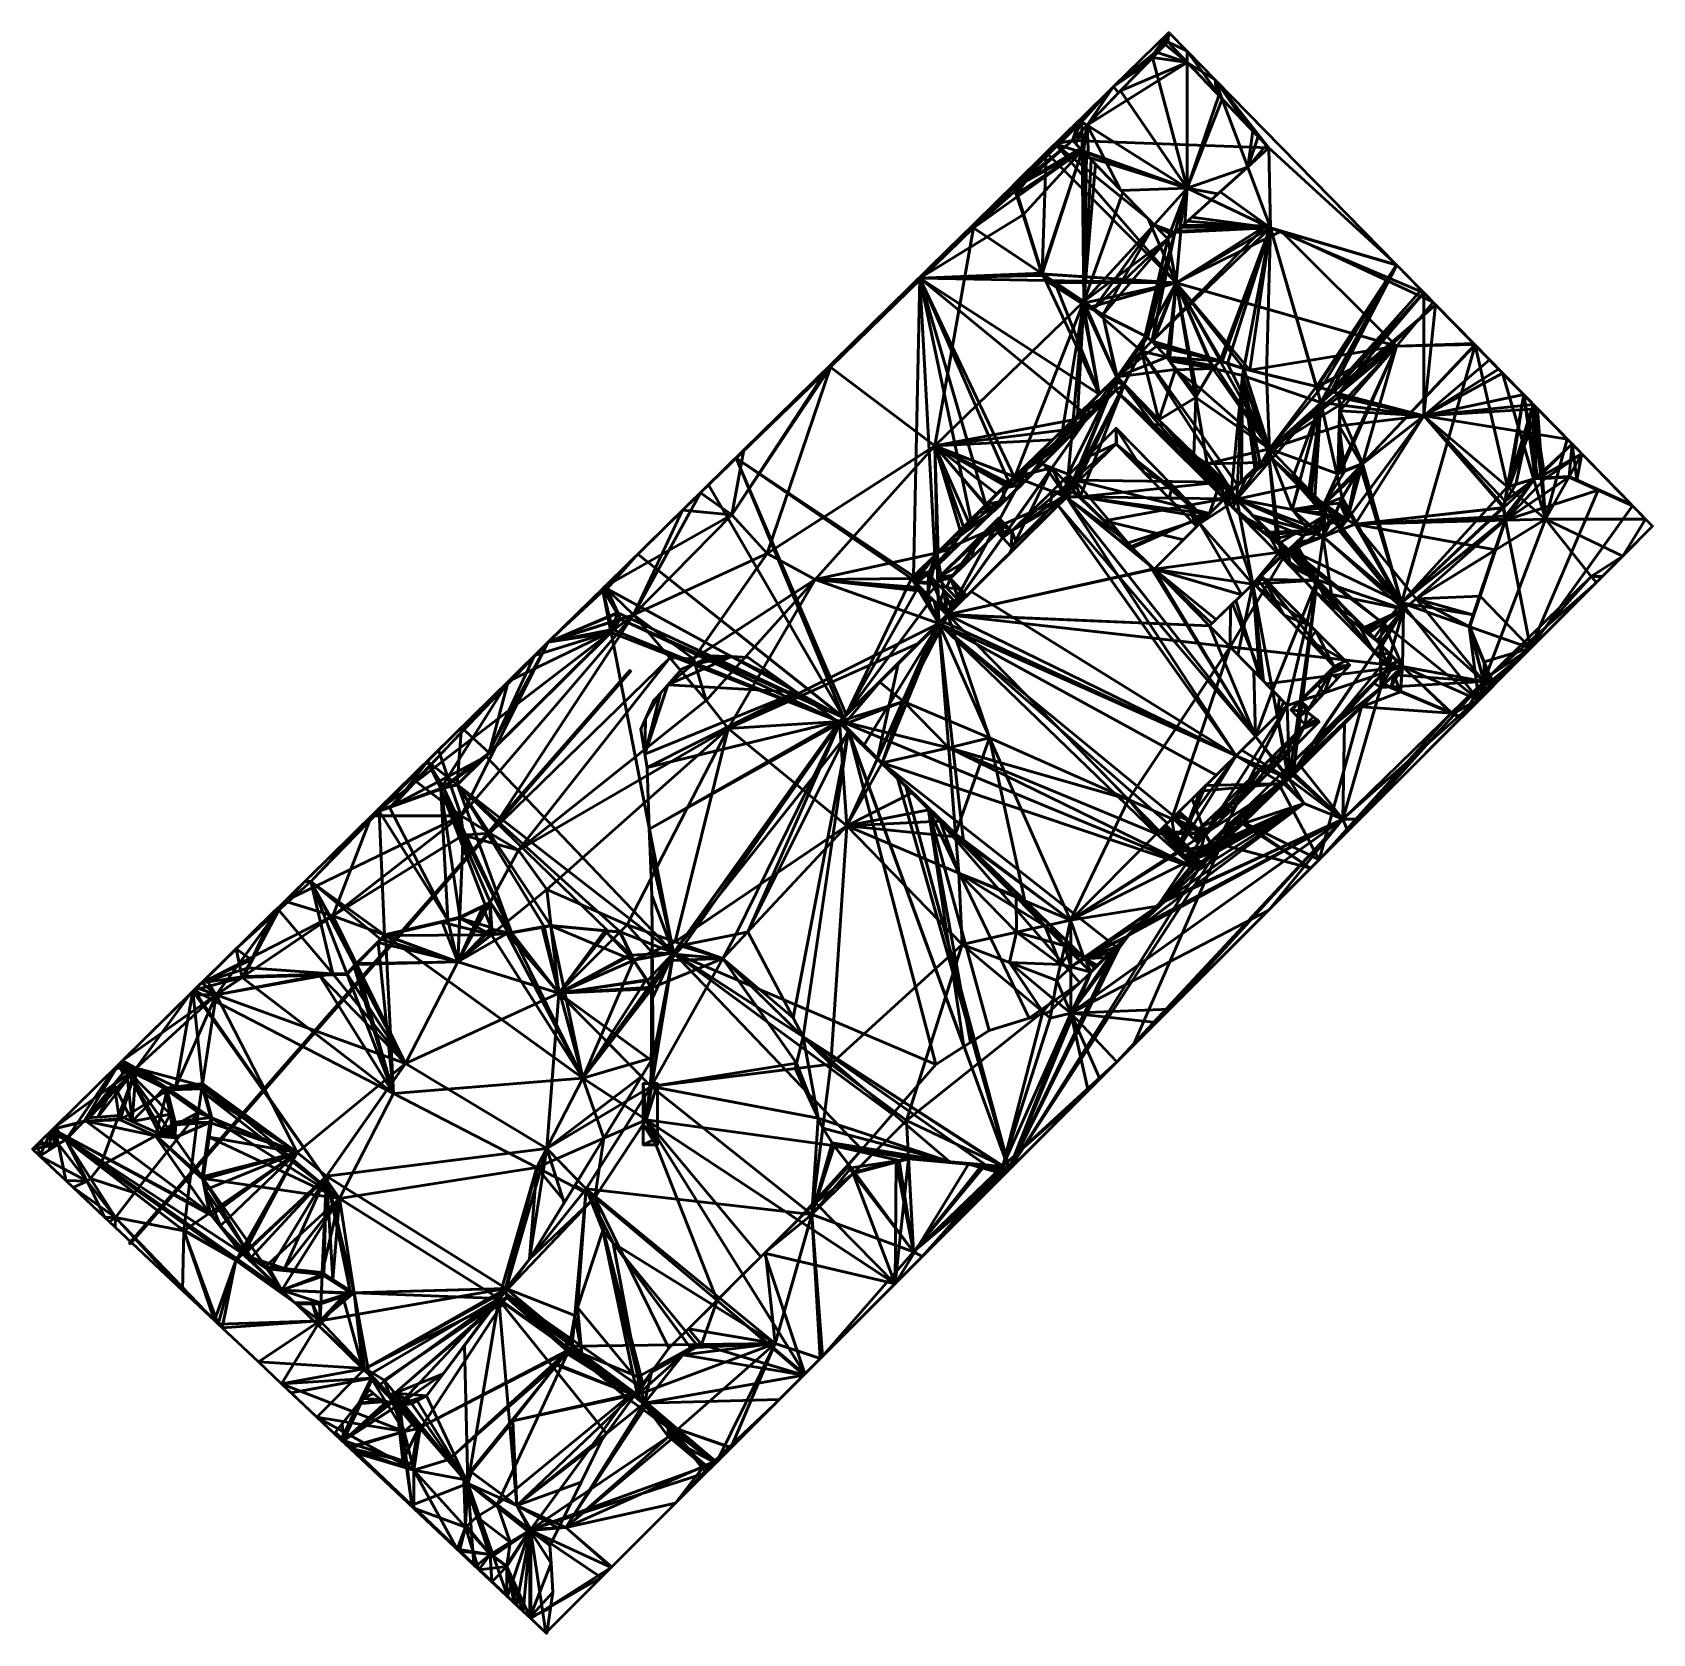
# Model space of a CAD drawing. Header units: metres. Extents: x -61.3 to -25, y -28 to 7.9.
import ezdxf

# ---------------------------------------------------------------- set-up
doc = ezdxf.new("R2010")
doc.units = ezdxf.units.M
for name, color, linetype, lineweight in [('0 BB  All Built Structures in Proposed site', 7, 'Continuous', 50), ('0 BB  All Untouched Project Ground Layers in Proposed site', 7, 'Continuous', 50), ('0 BB  Fill', 7, 'Continuous', 50), ('Default', 7, 'Continuous', 50)]:
    doc.layers.add(name, color=color, linetype=linetype, lineweight=lineweight)

# ---------------------------------------------------------------- blocks, each defined once
blk = doc.blocks.new('6b0b7823-ff3e-4933-bdc0-52da12941c6e')
at = {"layer": 'Default', "color": 40, "linetype": 'Continuous', "lineweight": 50, "true_color": 0xffd700, "transparency": 33554532}
for points in [[(-47.854, -6.377, 23.472), (-59.082, -19.226, 36.988), (-59.082, -19.226, 23.472)], [(-47.854, -6.377, 23.472), (-47.854, -6.377, 36.988), (-59.082, -19.226, 36.988)]]:
    blk.add_3dface(points, dxfattribs=at)
blk = doc.blocks.new('0de55191-dfbe-42aa-9c71-dfd2dc3ba090')
at = {"layer": '0 BB  All Built Structures in Proposed site', "color": 8, "linetype": 'Continuous', "lineweight": 50, "true_color": 0x708090, "transparency": 33554687}
for points in [[(-40.747, -5.128, 33.598), (-36.962, 0.2, 33.598), (-41.559, -4.317, 33.598)], [(-36.962, 0.2, 33.598), (-36.962, 0.2, 33.293), (-41.559, -4.317, 33.293)], [(-41.559, -4.317, 33.598), (-36.962, 0.2, 33.598), (-41.559, -4.317, 33.293)], [(-41.559, -4.317, 33.293), (-36.962, 0.2, 33.293), (-40.747, -5.128, 33.293)], [(-40.747, -5.128, 33.598), (-30.562, -6.29, 33.598), (-36.962, 0.2, 33.598)], [(-36.962, 0.2, 33.293), (-30.562, -6.29, 33.293), (-40.747, -5.128, 33.293)], [(-36.962, 0.2, 33.598), (-30.562, -6.29, 33.598), (-36.962, 0.2, 33.293)], [(-30.562, -6.29, 33.598), (-30.562, -6.29, 33.293), (-36.962, 0.2, 33.293)], [(-40.747, -5.128, 33.293), (-40.747, -5.128, 33.598), (-41.559, -4.317, 33.598)], [(-40.747, -5.128, 33.293), (-41.559, -4.317, 33.598), (-41.559, -4.317, 33.293)], [(-35.192, -10.806, 33.598), (-40.747, -5.128, 33.598), (-43.151, -7.512, 33.598)], [(-43.151, -7.512, 33.598), (-40.747, -5.128, 33.598), (-43.151, -7.512, 33.293)], [(-43.151, -7.512, 33.293), (-40.747, -5.128, 33.598), (-40.747, -5.128, 33.293)], [(-43.151, -7.512, 33.293), (-40.747, -5.128, 33.293), (-35.192, -10.806, 33.293)], [(-40.747, -5.128, 33.598), (-35.192, -10.806, 33.598), (-30.562, -6.29, 33.598)], [(-35.192, -10.806, 33.293), (-40.747, -5.128, 33.293), (-30.562, -6.29, 33.293)], [(-30.562, -6.29, 33.598), (-35.192, -10.806, 33.598), (-35.189, -10.817, 33.598)], [(-35.189, -10.817, 33.293), (-35.192, -10.806, 33.293), (-30.562, -6.29, 33.293)], [(-30.562, -6.29, 33.598), (-35.189, -10.817, 33.598), (-30.562, -6.29, 33.293)], [(-35.189, -10.817, 33.598), (-35.189, -10.817, 33.293), (-30.562, -6.29, 33.293)], [(-35.192, -10.806, 33.598), (-43.151, -7.512, 33.598), (-37.536, -13.139, 33.598)], [(-43.151, -7.512, 33.598), (-43.151, -7.512, 33.293), (-37.536, -13.139, 33.293)], [(-37.536, -13.139, 33.598), (-43.151, -7.512, 33.598), (-37.536, -13.139, 33.293)], [(-37.536, -13.139, 33.293), (-43.151, -7.512, 33.293), (-35.192, -10.806, 33.293)], [(-35.192, -10.806, 33.598), (-37.536, -13.139, 33.598), (-35.192, -10.806, 33.293)], [(-37.536, -13.139, 33.598), (-37.536, -13.139, 33.293), (-35.192, -10.806, 33.293)], [(-35.189, -10.817, 33.598), (-35.192, -10.806, 33.598), (-35.189, -10.817, 33.293)], [(-35.192, -10.806, 33.598), (-35.192, -10.806, 33.293), (-35.189, -10.817, 33.293)]]:
    blk.add_3dface(points, dxfattribs=at)
blk = doc.blocks.new('1a211841-4f0e-48f3-9a79-7b44c0794f60')
at = {"layer": '0 BB  All Built Structures in Proposed site', "color": 121, "linetype": 'Continuous', "lineweight": 50, "true_color": 0x6cfee8, "transparency": 33554687}
for points in [[(-47.02, -6.699, 33.411), (-44.127, -6.865, 33.528), (-45.592, -6.068, 33.528)], [(-44.127, -6.865, 33.498), (-47.02, -6.699, 33.381), (-45.592, -6.068, 33.498)], [(-47.02, -6.699, 33.411), (-45.592, -6.068, 33.528), (-46.462, -6.243, 33.474)], [(-45.592, -6.068, 33.498), (-47.02, -6.699, 33.381), (-46.462, -6.243, 33.444)], [(-46.462, -6.243, 33.474), (-45.721, -6.062, 33.523), (-46.005, -6.05, 33.511)], [(-45.721, -6.062, 33.492), (-46.462, -6.243, 33.444), (-46.005, -6.05, 33.48)], [(-46.462, -6.243, 33.474), (-46.005, -6.05, 33.511), (-46.462, -6.243, 33.444)], [(-46.005, -6.05, 33.48), (-46.462, -6.243, 33.444), (-46.005, -6.05, 33.511)], [(-46.462, -6.243, 33.474), (-45.592, -6.068, 33.528), (-45.721, -6.062, 33.523)], [(-45.592, -6.068, 33.498), (-46.462, -6.243, 33.444), (-45.721, -6.062, 33.492)], [(-45.721, -6.062, 33.523), (-45.721, -6.062, 33.492), (-46.005, -6.05, 33.48)], [(-46.005, -6.05, 33.511), (-45.721, -6.062, 33.523), (-46.005, -6.05, 33.48)], [(-45.721, -6.062, 33.523), (-45.592, -6.068, 33.528), (-45.721, -6.062, 33.492)], [(-45.592, -6.068, 33.498), (-45.721, -6.062, 33.492), (-45.592, -6.068, 33.528)], [(-44.491, -6.605, 33.506), (-44.127, -6.865, 33.498), (-45.592, -6.068, 33.498)], [(-44.491, -6.605, 33.506), (-45.592, -6.068, 33.498), (-45.219, -6.084, 33.523)], [(-44.127, -6.865, 33.528), (-44.491, -6.605, 33.536), (-45.592, -6.068, 33.528)], [(-45.219, -6.084, 33.523), (-45.592, -6.068, 33.498), (-45.219, -6.084, 33.553)], [(-45.592, -6.068, 33.528), (-44.491, -6.605, 33.536), (-45.219, -6.084, 33.553)], [(-45.219, -6.084, 33.553), (-45.592, -6.068, 33.498), (-45.592, -6.068, 33.528)], [(-44.491, -6.605, 33.536), (-44.491, -6.605, 33.506), (-45.219, -6.084, 33.523)], [(-44.491, -6.605, 33.536), (-45.219, -6.084, 33.523), (-45.219, -6.084, 33.553)], [(-47.02, -6.699, 33.411), (-46.462, -6.243, 33.474), (-46.715, -6.349, 33.454)], [(-46.462, -6.243, 33.444), (-47.02, -6.699, 33.381), (-46.715, -6.349, 33.424)], [(-47.02, -6.699, 33.381), (-47.02, -6.699, 33.411), (-46.715, -6.349, 33.454)], [(-47.02, -6.699, 33.381), (-46.715, -6.349, 33.454), (-46.715, -6.349, 33.424)], [(-46.715, -6.349, 33.454), (-46.462, -6.243, 33.474), (-46.715, -6.349, 33.424)], [(-46.462, -6.243, 33.444), (-46.715, -6.349, 33.424), (-46.462, -6.243, 33.474)], [(-47.532, -8.253, 33.259), (-44.127, -6.865, 33.528), (-47.02, -6.699, 33.411)], [(-44.127, -6.865, 33.498), (-47.532, -8.253, 33.229), (-47.02, -6.699, 33.381)], [(-47.532, -8.253, 33.259), (-47.02, -6.699, 33.411), (-47.185, -6.888, 33.388)], [(-47.02, -6.699, 33.381), (-47.532, -8.253, 33.229), (-47.185, -6.888, 33.358)], [(-47.484, -8.555, 33.236), (-44.127, -6.865, 33.528), (-47.532, -8.253, 33.259)], [(-44.127, -6.865, 33.498), (-47.484, -8.555, 33.206), (-47.532, -8.253, 33.229)], [(-47.532, -8.253, 33.259), (-47.185, -6.888, 33.388), (-47.519, -7.463, 33.325)], [(-47.185, -6.888, 33.358), (-47.532, -8.253, 33.229), (-47.519, -7.463, 33.295)], [(-47.519, -7.463, 33.325), (-47.185, -6.888, 33.388), (-47.28, -6.988, 33.376)], [(-47.185, -6.888, 33.358), (-47.519, -7.463, 33.295), (-47.28, -6.988, 33.345)], [(-47.484, -8.555, 33.236), (-43.21, -7.52, 33.515), (-44.127, -6.865, 33.528)], [(-43.21, -7.52, 33.485), (-47.484, -8.555, 33.206), (-44.127, -6.865, 33.498)], [(-47.185, -6.888, 33.388), (-47.185, -6.888, 33.358), (-47.28, -6.988, 33.345)], [(-47.185, -6.888, 33.388), (-47.28, -6.988, 33.345), (-47.28, -6.988, 33.376)], [(-47.185, -6.888, 33.388), (-47.02, -6.699, 33.411), (-47.185, -6.888, 33.358)], [(-47.02, -6.699, 33.381), (-47.185, -6.888, 33.358), (-47.02, -6.699, 33.411)], [(-44.127, -6.865, 33.528), (-44.127, -6.865, 33.498), (-44.491, -6.605, 33.506)], [(-44.127, -6.865, 33.528), (-44.491, -6.605, 33.506), (-44.491, -6.605, 33.536)], [(-43.21, -7.52, 33.515), (-43.21, -7.52, 33.485), (-44.127, -6.865, 33.498)], [(-43.21, -7.52, 33.515), (-44.127, -6.865, 33.498), (-44.127, -6.865, 33.528)], [(-47.519, -7.463, 33.325), (-47.28, -6.988, 33.376), (-47.33, -7.041, 33.369)], [(-47.28, -6.988, 33.345), (-47.519, -7.463, 33.295), (-47.33, -7.041, 33.338)], [(-47.519, -7.463, 33.325), (-47.33, -7.041, 33.369), (-47.519, -7.463, 33.295)], [(-47.33, -7.041, 33.338), (-47.519, -7.463, 33.295), (-47.33, -7.041, 33.369)], [(-47.28, -6.988, 33.376), (-47.28, -6.988, 33.345), (-47.33, -7.041, 33.338)], [(-47.33, -7.041, 33.369), (-47.28, -6.988, 33.376), (-47.33, -7.041, 33.338)], [(-47.621, -7.691, 33.302), (-47.532, -8.253, 33.259), (-47.519, -7.463, 33.325)], [(-47.621, -7.691, 33.302), (-47.519, -7.463, 33.325), (-47.621, -7.691, 33.271)], [(-47.532, -8.253, 33.229), (-47.621, -7.691, 33.271), (-47.519, -7.463, 33.295)], [(-47.621, -7.691, 33.271), (-47.519, -7.463, 33.325), (-47.519, -7.463, 33.295)], [(-47.435, -9.935, 33.124), (-43.21, -7.52, 33.515), (-47.484, -8.555, 33.236)], [(-43.21, -7.52, 33.485), (-47.435, -9.935, 33.094), (-47.484, -8.555, 33.206)], [(-47.435, -9.935, 33.124), (-43.168, -7.56, 33.514), (-43.21, -7.52, 33.515)], [(-43.21, -7.52, 33.485), (-43.168, -7.56, 33.483), (-47.435, -9.935, 33.094)], [(-46.895, -12.709, 32.918), (-43.168, -7.56, 33.514), (-47.435, -9.935, 33.124)], [(-43.168, -7.56, 33.483), (-46.895, -12.709, 32.888), (-47.435, -9.935, 33.094)], [(-46.895, -12.709, 32.918), (-42.959, -7.761, 33.508), (-43.168, -7.56, 33.514)], [(-42.959, -7.761, 33.478), (-46.895, -12.709, 32.888), (-43.168, -7.56, 33.483)], [(-43.168, -7.56, 33.514), (-43.168, -7.56, 33.483), (-43.21, -7.52, 33.485)], [(-43.168, -7.56, 33.514), (-43.21, -7.52, 33.485), (-43.21, -7.52, 33.515)], [(-43.168, -7.56, 33.514), (-42.959, -7.761, 33.508), (-43.168, -7.56, 33.483)], [(-43.168, -7.56, 33.483), (-42.959, -7.761, 33.508), (-42.959, -7.761, 33.478)], [(-47.532, -8.253, 33.229), (-47.532, -8.253, 33.259), (-47.621, -7.691, 33.302)], [(-47.532, -8.253, 33.229), (-47.621, -7.691, 33.302), (-47.621, -7.691, 33.271)], [(-46.895, -12.709, 32.918), (-41.015, -15.21, 33.021), (-42.959, -7.761, 33.508)], [(-41.015, -15.21, 32.99), (-46.895, -12.709, 32.888), (-42.959, -7.761, 33.478)], [(-42.959, -7.761, 33.508), (-41.015, -15.21, 33.021), (-40.383, -14.807, 33.085)], [(-40.383, -14.807, 33.054), (-41.015, -15.21, 32.99), (-42.959, -7.761, 33.478)], [(-42.959, -7.761, 33.508), (-40.383, -14.807, 33.085), (-41.184, -9.466, 33.425)], [(-40.383, -14.807, 33.054), (-42.959, -7.761, 33.478), (-41.184, -9.466, 33.395)], [(-42.959, -7.761, 33.508), (-41.184, -9.466, 33.425), (-42.959, -7.761, 33.478)], [(-41.184, -9.466, 33.395), (-42.959, -7.761, 33.478), (-41.184, -9.466, 33.425)], [(-47.484, -8.555, 33.206), (-47.484, -8.555, 33.236), (-47.532, -8.253, 33.259)], [(-47.484, -8.555, 33.206), (-47.532, -8.253, 33.259), (-47.532, -8.253, 33.229)], [(-47.435, -9.935, 33.124), (-47.484, -8.555, 33.236), (-47.435, -9.935, 33.094)], [(-47.484, -8.555, 33.206), (-47.435, -9.935, 33.094), (-47.484, -8.555, 33.236)], [(-41.184, -9.466, 33.425), (-40.383, -14.807, 33.085), (-40.236, -14.713, 33.093)], [(-40.383, -14.807, 33.054), (-41.184, -9.466, 33.395), (-40.236, -14.713, 33.063)], [(-41.184, -9.466, 33.425), (-40.236, -14.713, 33.093), (-39.815, -14.445, 33.118)], [(-41.184, -9.466, 33.395), (-41.184, -9.466, 33.425), (-37.447, -13.054, 33.251)], [(-40.236, -14.713, 33.063), (-41.184, -9.466, 33.395), (-39.815, -14.445, 33.088)], [(-41.184, -9.466, 33.425), (-39.815, -14.445, 33.118), (-38.923, -14.168, 33.152)], [(-37.447, -13.054, 33.251), (-41.184, -9.466, 33.425), (-37.787, -13.378, 33.224)], [(-41.184, -9.466, 33.395), (-37.447, -13.054, 33.251), (-37.447, -13.054, 33.22)], [(-39.815, -14.445, 33.088), (-41.184, -9.466, 33.395), (-38.923, -14.168, 33.121)], [(-41.184, -9.466, 33.425), (-38.923, -14.168, 33.152), (-37.787, -13.378, 33.224)], [(-41.184, -9.466, 33.395), (-37.447, -13.054, 33.22), (-37.787, -13.378, 33.193)], [(-38.923, -14.168, 33.121), (-41.184, -9.466, 33.395), (-37.787, -13.378, 33.193)], [(-46.895, -12.709, 32.918), (-47.435, -9.935, 33.124), (-47.417, -10.43, 33.082)], [(-47.417, -10.43, 33.082), (-47.435, -9.935, 33.124), (-47.417, -10.43, 33.052)], [(-47.435, -9.935, 33.094), (-46.895, -12.709, 32.888), (-47.417, -10.43, 33.052)], [(-47.417, -10.43, 33.052), (-47.435, -9.935, 33.124), (-47.435, -9.935, 33.094)], [(-47.381, -11.418, 32.998), (-46.895, -12.709, 32.918), (-47.417, -10.43, 33.082)], [(-47.381, -11.418, 32.998), (-47.417, -10.43, 33.082), (-47.381, -11.418, 32.968)], [(-47.381, -11.418, 32.968), (-47.417, -10.43, 33.082), (-47.417, -10.43, 33.052)], [(-46.895, -12.709, 32.888), (-47.381, -11.418, 32.968), (-47.417, -10.43, 33.052)], [(-47.373, -12.337, 32.918), (-46.895, -12.709, 32.918), (-47.381, -11.418, 32.998)], [(-47.373, -12.337, 32.918), (-47.381, -11.418, 32.998), (-47.373, -12.337, 32.888)], [(-47.373, -12.337, 32.888), (-47.381, -11.418, 32.998), (-47.381, -11.418, 32.968)], [(-46.895, -12.709, 32.888), (-47.373, -12.337, 32.888), (-47.381, -11.418, 32.968)], [(-47.363, -13.356, 32.778), (-46.895, -12.709, 32.918), (-47.373, -12.337, 32.918)], [(-47.363, -13.356, 32.778), (-47.373, -12.337, 32.918), (-47.363, -13.356, 32.747)], [(-47.363, -13.356, 32.747), (-47.373, -12.337, 32.918), (-47.373, -12.337, 32.888)], [(-46.895, -12.709, 32.888), (-47.363, -13.356, 32.747), (-47.373, -12.337, 32.888)], [(-47.504, -16.448, 32.309), (-42.675, -17.115, 32.671), (-46.895, -12.709, 32.918)], [(-47.504, -16.448, 32.309), (-46.895, -12.709, 32.918), (-47.347, -15.051, 32.53)], [(-42.675, -17.115, 32.64), (-47.504, -16.448, 32.278), (-46.895, -12.709, 32.888)], [(-46.895, -12.709, 32.888), (-47.504, -16.448, 32.278), (-47.347, -15.051, 32.499)], [(-47.36, -13.723, 32.724), (-46.895, -12.709, 32.918), (-47.363, -13.356, 32.778)], [(-46.895, -12.709, 32.888), (-47.36, -13.723, 32.693), (-47.363, -13.356, 32.747)], [(-47.347, -15.051, 32.53), (-46.895, -12.709, 32.918), (-47.36, -13.723, 32.724)], [(-46.895, -12.709, 32.888), (-47.347, -15.051, 32.499), (-47.36, -13.723, 32.693)], [(-46.895, -12.709, 32.918), (-42.675, -17.115, 32.671), (-41.981, -16.319, 32.854)], [(-46.895, -12.709, 32.918), (-41.981, -16.319, 32.854), (-41.739, -16.041, 32.918)], [(-41.981, -16.319, 32.824), (-42.675, -17.115, 32.64), (-46.895, -12.709, 32.888)], [(-46.895, -12.709, 32.918), (-41.739, -16.041, 32.918), (-41.015, -15.21, 33.021)], [(-41.981, -16.319, 32.824), (-46.895, -12.709, 32.888), (-41.739, -16.041, 32.888)], [(-41.739, -16.041, 32.888), (-46.895, -12.709, 32.888), (-41.015, -15.21, 32.99)], [(-37.447, -13.054, 33.251), (-37.787, -13.378, 33.224), (-37.447, -13.054, 33.22)], [(-37.447, -13.054, 33.22), (-37.787, -13.378, 33.224), (-37.787, -13.378, 33.193)], [(-47.36, -13.723, 32.724), (-47.363, -13.356, 32.778), (-47.36, -13.723, 32.693)], [(-47.36, -13.723, 32.693), (-47.363, -13.356, 32.778), (-47.363, -13.356, 32.747)], [(-37.787, -13.378, 33.224), (-38.923, -14.168, 33.152), (-38.473, -14.028, 33.169)], [(-38.923, -14.168, 33.121), (-37.787, -13.378, 33.193), (-38.473, -14.028, 33.138)], [(-37.787, -13.378, 33.224), (-38.473, -14.028, 33.169), (-37.787, -13.378, 33.193)], [(-38.473, -14.028, 33.138), (-37.787, -13.378, 33.193), (-38.473, -14.028, 33.169)], [(-47.347, -15.051, 32.53), (-47.36, -13.723, 32.724), (-47.347, -15.051, 32.499)], [(-47.347, -15.051, 32.499), (-47.36, -13.723, 32.724), (-47.36, -13.723, 32.693)], [(-38.923, -14.168, 33.152), (-38.923, -14.168, 33.121), (-38.473, -14.028, 33.138)], [(-38.923, -14.168, 33.152), (-38.473, -14.028, 33.138), (-38.473, -14.028, 33.169)], [(-40.236, -14.713, 33.093), (-40.236, -14.713, 33.063), (-39.815, -14.445, 33.088)], [(-39.815, -14.445, 33.118), (-40.236, -14.713, 33.093), (-39.815, -14.445, 33.088)], [(-39.815, -14.445, 33.118), (-39.815, -14.445, 33.088), (-38.923, -14.168, 33.121)], [(-38.923, -14.168, 33.152), (-39.815, -14.445, 33.118), (-38.923, -14.168, 33.121)], [(-41.015, -15.21, 33.021), (-41.015, -15.21, 32.99), (-40.383, -14.807, 33.054)], [(-41.015, -15.21, 33.021), (-40.383, -14.807, 33.054), (-40.383, -14.807, 33.085)], [(-40.383, -14.807, 33.085), (-40.383, -14.807, 33.054), (-40.236, -14.713, 33.063)], [(-40.383, -14.807, 33.085), (-40.236, -14.713, 33.063), (-40.236, -14.713, 33.093)], [(-47.504, -16.448, 32.278), (-48.001, -16.119, 32.278), (-47.347, -15.051, 32.499)], [(-47.504, -16.448, 32.309), (-47.347, -15.051, 32.53), (-48.001, -16.119, 32.309)], [(-48.001, -16.119, 32.309), (-47.347, -15.051, 32.53), (-48.001, -16.119, 32.278)], [(-47.347, -15.051, 32.53), (-47.347, -15.051, 32.499), (-48.001, -16.119, 32.278)], [(-41.739, -16.041, 32.918), (-41.739, -16.041, 32.888), (-41.015, -15.21, 32.99)], [(-41.015, -15.21, 33.021), (-41.739, -16.041, 32.918), (-41.015, -15.21, 32.99)], [(-48.456, -16.862, 32.042), (-48.456, -16.862, 32.072), (-48.001, -16.119, 32.309)], [(-47.504, -16.448, 32.278), (-48.456, -16.862, 32.042), (-48.001, -16.119, 32.278)], [(-48.456, -16.862, 32.072), (-47.504, -16.448, 32.309), (-48.001, -16.119, 32.309)], [(-48.456, -16.862, 32.042), (-48.001, -16.119, 32.309), (-48.001, -16.119, 32.278)], [(-42.675, -17.115, 32.671), (-42.675, -17.115, 32.64), (-41.981, -16.319, 32.824)], [(-41.981, -16.319, 32.854), (-42.675, -17.115, 32.671), (-41.981, -16.319, 32.824)], [(-41.981, -16.319, 32.854), (-41.981, -16.319, 32.824), (-41.739, -16.041, 32.888)], [(-41.739, -16.041, 32.918), (-41.981, -16.319, 32.854), (-41.739, -16.041, 32.888)], [(-45.916, -20.494, 31.669), (-48.653, -18.188, 31.669), (-47.504, -16.448, 32.278)], [(-48.653, -18.188, 31.699), (-45.916, -20.494, 31.699), (-47.504, -16.448, 32.309)], [(-48.653, -18.188, 31.669), (-48.456, -16.862, 32.042), (-47.504, -16.448, 32.278)], [(-48.653, -18.188, 31.699), (-47.504, -16.448, 32.309), (-48.456, -16.862, 32.072)], [(-45.916, -20.494, 31.669), (-47.504, -16.448, 32.278), (-45.336, -19.918, 31.908)], [(-47.504, -16.448, 32.309), (-45.916, -20.494, 31.699), (-45.336, -19.918, 31.939)], [(-45.336, -19.918, 31.908), (-47.504, -16.448, 32.278), (-44.937, -19.522, 32.028)], [(-47.504, -16.448, 32.309), (-45.336, -19.918, 31.939), (-44.937, -19.522, 32.058)], [(-44.937, -19.522, 32.058), (-44.102, -18.692, 32.309), (-47.504, -16.448, 32.309)], [(-47.504, -16.448, 32.309), (-44.102, -18.692, 32.309), (-42.675, -17.115, 32.671)], [(-44.102, -18.692, 32.278), (-44.937, -19.522, 32.028), (-47.504, -16.448, 32.278)], [(-44.102, -18.692, 32.278), (-47.504, -16.448, 32.278), (-42.675, -17.115, 32.64)], [(-48.653, -18.188, 31.669), (-49.099, -17.911, 31.681), (-48.456, -16.862, 32.042)], [(-49.099, -17.911, 31.711), (-48.653, -18.188, 31.699), (-48.456, -16.862, 32.072)], [(-49.099, -17.911, 31.681), (-49.099, -17.911, 31.711), (-48.456, -16.862, 32.072)], [(-48.456, -16.862, 32.042), (-49.099, -17.911, 31.681), (-48.456, -16.862, 32.072)], [(-42.675, -17.115, 32.671), (-44.102, -18.692, 32.309), (-43.713, -18.306, 32.401)], [(-43.713, -18.306, 32.371), (-44.102, -18.692, 32.278), (-42.675, -17.115, 32.64)], [(-42.675, -17.115, 32.671), (-43.713, -18.306, 32.401), (-42.675, -17.115, 32.64)], [(-43.713, -18.306, 32.371), (-42.675, -17.115, 32.64), (-43.713, -18.306, 32.401)], [(-48.653, -18.188, 31.669), (-50.117, -19.573, 31.282), (-49.121, -17.947, 31.669)], [(-50.117, -19.573, 31.313), (-48.653, -18.188, 31.699), (-49.121, -17.947, 31.699)], [(-50.117, -19.573, 31.282), (-50.117, -19.573, 31.313), (-49.121, -17.947, 31.699)], [(-49.121, -17.947, 31.669), (-50.117, -19.573, 31.282), (-49.121, -17.947, 31.699)], [(-48.653, -18.188, 31.669), (-49.121, -17.947, 31.669), (-49.099, -17.911, 31.681)], [(-49.121, -17.947, 31.699), (-48.653, -18.188, 31.699), (-49.099, -17.911, 31.711)], [(-49.121, -17.947, 31.669), (-49.121, -17.947, 31.699), (-49.099, -17.911, 31.711)], [(-49.099, -17.911, 31.681), (-49.121, -17.947, 31.669), (-49.099, -17.911, 31.711)], [(-47.631, -22.436, 31.107), (-50.68, -20.32, 31.095), (-48.653, -18.188, 31.669)], [(-50.68, -20.32, 31.125), (-47.631, -22.436, 31.137), (-48.653, -18.188, 31.699)], [(-48.653, -18.188, 31.669), (-50.68, -20.32, 31.095), (-50.117, -19.573, 31.282)], [(-50.68, -20.32, 31.125), (-48.653, -18.188, 31.699), (-50.117, -19.573, 31.313)], [(-47.631, -22.436, 31.107), (-48.653, -18.188, 31.669), (-47.577, -22.362, 31.127)], [(-48.653, -18.188, 31.699), (-47.631, -22.436, 31.137), (-47.577, -22.362, 31.157)], [(-47.577, -22.362, 31.127), (-48.653, -18.188, 31.669), (-46.995, -21.566, 31.34)], [(-48.653, -18.188, 31.699), (-47.577, -22.362, 31.157), (-46.995, -21.566, 31.371)], [(-46.995, -21.566, 31.34), (-48.653, -18.188, 31.669), (-45.916, -20.494, 31.669)], [(-48.653, -18.188, 31.699), (-46.995, -21.566, 31.371), (-45.916, -20.494, 31.699)], [(-44.102, -18.692, 32.309), (-44.102, -18.692, 32.278), (-43.713, -18.306, 32.371)], [(-44.102, -18.692, 32.309), (-43.713, -18.306, 32.371), (-43.713, -18.306, 32.401)], [(-44.102, -18.692, 32.309), (-44.937, -19.522, 32.058), (-44.102, -18.692, 32.278)], [(-44.102, -18.692, 32.278), (-44.937, -19.522, 32.058), (-44.937, -19.522, 32.028)], [(-50.68, -20.32, 31.095), (-50.68, -20.32, 31.125), (-50.117, -19.573, 31.313)], [(-50.117, -19.573, 31.282), (-50.68, -20.32, 31.095), (-50.117, -19.573, 31.313)], [(-44.937, -19.522, 32.028), (-44.937, -19.522, 32.058), (-45.336, -19.918, 31.939)], [(-44.937, -19.522, 32.028), (-45.336, -19.918, 31.939), (-45.336, -19.918, 31.908)], [(-45.916, -20.494, 31.699), (-45.916, -20.494, 31.669), (-45.336, -19.918, 31.908)], [(-45.916, -20.494, 31.699), (-45.336, -19.918, 31.908), (-45.336, -19.918, 31.939)], [(-50.789, -20.465, 31.09), (-47.774, -22.632, 31.09), (-50.68, -20.32, 31.125)], [(-50.789, -20.465, 31.09), (-50.68, -20.32, 31.125), (-50.789, -20.465, 31.059)], [(-50.68, -20.32, 31.095), (-47.774, -22.632, 31.059), (-50.789, -20.465, 31.059)], [(-50.789, -20.465, 31.059), (-50.68, -20.32, 31.125), (-50.68, -20.32, 31.095)], [(-47.631, -22.436, 31.107), (-47.774, -22.632, 31.059), (-50.68, -20.32, 31.095)], [(-50.68, -20.32, 31.125), (-47.774, -22.632, 31.09), (-47.631, -22.436, 31.137)], [(-51.503, -24.602, 30.48), (-50.814, -20.498, 31.083), (-51.575, -21.507, 30.851)], [(-50.814, -20.498, 31.083), (-50.814, -20.498, 31.053), (-51.575, -21.507, 30.82)], [(-51.575, -21.507, 30.851), (-50.814, -20.498, 31.083), (-51.575, -21.507, 30.82)], [(-51.575, -21.507, 30.82), (-50.814, -20.498, 31.053), (-51.503, -24.602, 30.45)], [(-51.503, -24.602, 30.48), (-50.403, -25.093, 30.523), (-50.804, -20.484, 31.086)], [(-51.503, -24.602, 30.48), (-50.804, -20.484, 31.086), (-50.814, -20.498, 31.083)], [(-50.814, -20.498, 31.053), (-50.804, -20.484, 31.055), (-51.503, -24.602, 30.45)], [(-51.503, -24.602, 30.45), (-50.804, -20.484, 31.055), (-50.403, -25.093, 30.492)], [(-50.814, -20.498, 31.083), (-50.804, -20.484, 31.086), (-50.814, -20.498, 31.053)], [(-50.814, -20.498, 31.053), (-50.804, -20.484, 31.086), (-50.804, -20.484, 31.055)], [(-50.804, -20.484, 31.086), (-47.774, -22.632, 31.09), (-50.789, -20.465, 31.09)], [(-50.804, -20.484, 31.086), (-50.789, -20.465, 31.09), (-50.804, -20.484, 31.055)], [(-50.804, -20.484, 31.055), (-50.789, -20.465, 31.09), (-50.789, -20.465, 31.059)], [(-47.774, -22.632, 31.059), (-50.804, -20.484, 31.055), (-50.789, -20.465, 31.059)], [(-50.804, -20.484, 31.086), (-50.403, -25.093, 30.523), (-48.393, -23.479, 30.921)], [(-50.804, -20.484, 31.086), (-48.393, -23.479, 30.921), (-47.774, -22.632, 31.09)], [(-47.774, -22.632, 31.059), (-48.393, -23.479, 30.891), (-50.804, -20.484, 31.055)], [(-48.393, -23.479, 30.891), (-50.403, -25.093, 30.492), (-50.804, -20.484, 31.055)], [(-46.995, -21.566, 31.34), (-45.916, -20.494, 31.669), (-46.995, -21.566, 31.371)], [(-45.916, -20.494, 31.699), (-46.995, -21.566, 31.371), (-45.916, -20.494, 31.669)], [(-51.503, -24.602, 30.48), (-51.575, -21.507, 30.851), (-52.425, -22.634, 30.591)], [(-51.575, -21.507, 30.851), (-51.575, -21.507, 30.82), (-52.425, -22.634, 30.561)], [(-52.425, -22.634, 30.591), (-51.575, -21.507, 30.851), (-52.425, -22.634, 30.561)], [(-51.575, -21.507, 30.82), (-51.503, -24.602, 30.45), (-52.425, -22.634, 30.561)], [(-47.577, -22.362, 31.157), (-47.577, -22.362, 31.127), (-46.995, -21.566, 31.34)], [(-47.577, -22.362, 31.157), (-46.995, -21.566, 31.34), (-46.995, -21.566, 31.371)], [(-53.863, -22.696, 30.48), (-53.616, -22.579, 30.48), (-53.707, -22.499, 30.48)], [(-53.707, -22.499, 30.48), (-53.863, -22.696, 30.45), (-53.863, -22.696, 30.48)], [(-53.863, -22.696, 30.45), (-53.707, -22.499, 30.48), (-53.707, -22.499, 30.45)], [(-53.863, -22.696, 30.45), (-53.707, -22.499, 30.45), (-53.616, -22.579, 30.45)], [(-53.707, -22.499, 30.45), (-53.707, -22.499, 30.48), (-53.616, -22.579, 30.48)], [(-53.707, -22.499, 30.45), (-53.616, -22.579, 30.48), (-53.616, -22.579, 30.45)], [(-47.774, -22.632, 31.09), (-47.774, -22.632, 31.059), (-47.631, -22.436, 31.107)], [(-47.774, -22.632, 31.09), (-47.631, -22.436, 31.107), (-47.631, -22.436, 31.137)], [(-47.631, -22.436, 31.137), (-47.631, -22.436, 31.107), (-47.577, -22.362, 31.127)], [(-47.631, -22.436, 31.137), (-47.577, -22.362, 31.127), (-47.577, -22.362, 31.157)], [(-54.279, -23.632, 30.48), (-53.956, -22.815, 30.48), (-54.314, -23.258, 30.48)], [(-53.956, -22.815, 30.45), (-54.279, -23.632, 30.45), (-54.314, -23.258, 30.45)], [(-54.314, -23.258, 30.48), (-53.956, -22.815, 30.48), (-54.314, -23.258, 30.45)], [(-53.956, -22.815, 30.45), (-54.314, -23.258, 30.45), (-53.956, -22.815, 30.48)], [(-54.279, -23.632, 30.48), (-53.069, -22.848, 30.48), (-53.32, -22.764, 30.48)], [(-53.069, -22.848, 30.45), (-54.279, -23.632, 30.45), (-53.32, -22.764, 30.45)], [(-54.279, -23.632, 30.48), (-53.32, -22.764, 30.48), (-53.956, -22.815, 30.48)], [(-53.32, -22.764, 30.45), (-54.279, -23.632, 30.45), (-53.956, -22.815, 30.45)], [(-52.758, -25.081, 30.48), (-53.068, -22.848, 30.48), (-54.279, -23.632, 30.48)], [(-54.279, -23.632, 30.48), (-53.068, -22.848, 30.48), (-53.069, -22.848, 30.48)], [(-53.069, -22.848, 30.45), (-53.068, -22.848, 30.45), (-54.279, -23.632, 30.45)], [(-52.758, -25.081, 30.45), (-54.279, -23.632, 30.45), (-53.068, -22.848, 30.45)], [(-53.956, -22.815, 30.48), (-53.458, -22.718, 30.48), (-53.863, -22.696, 30.48)], [(-53.458, -22.718, 30.45), (-53.956, -22.815, 30.45), (-53.863, -22.696, 30.45)], [(-53.956, -22.815, 30.48), (-53.863, -22.696, 30.48), (-53.956, -22.815, 30.45)], [(-53.863, -22.696, 30.45), (-53.956, -22.815, 30.45), (-53.863, -22.696, 30.48)], [(-53.956, -22.815, 30.48), (-53.32, -22.764, 30.48), (-53.458, -22.718, 30.48)], [(-53.32, -22.764, 30.45), (-53.956, -22.815, 30.45), (-53.458, -22.718, 30.45)], [(-53.863, -22.696, 30.48), (-53.458, -22.718, 30.48), (-53.616, -22.579, 30.48)], [(-53.458, -22.718, 30.45), (-53.863, -22.696, 30.45), (-53.616, -22.579, 30.45)], [(-53.458, -22.718, 30.48), (-53.458, -22.718, 30.45), (-53.616, -22.579, 30.45)], [(-53.458, -22.718, 30.48), (-53.616, -22.579, 30.45), (-53.616, -22.579, 30.48)], [(-53.32, -22.764, 30.48), (-53.32, -22.764, 30.45), (-53.458, -22.718, 30.45)], [(-53.32, -22.764, 30.48), (-53.458, -22.718, 30.45), (-53.458, -22.718, 30.48)], [(-53.069, -22.848, 30.48), (-53.069, -22.848, 30.45), (-53.32, -22.764, 30.45)], [(-53.32, -22.764, 30.48), (-53.069, -22.848, 30.48), (-53.32, -22.764, 30.45)], [(-53.068, -22.848, 30.48), (-53.068, -22.848, 30.45), (-53.069, -22.848, 30.45)], [(-53.068, -22.848, 30.48), (-53.069, -22.848, 30.45), (-53.069, -22.848, 30.48)], [(-52.758, -25.081, 30.48), (-53.027, -22.843, 30.48), (-53.068, -22.848, 30.48)], [(-53.068, -22.848, 30.48), (-53.027, -22.843, 30.48), (-53.068, -22.848, 30.45)], [(-53.027, -22.843, 30.48), (-53.027, -22.843, 30.45), (-53.068, -22.848, 30.45)], [(-53.068, -22.848, 30.45), (-53.027, -22.843, 30.45), (-52.758, -25.081, 30.45)], [(-53.027, -22.843, 30.48), (-51.503, -24.602, 30.48), (-52.957, -22.835, 30.491)], [(-53.027, -22.843, 30.48), (-52.957, -22.835, 30.491), (-53.027, -22.843, 30.45)], [(-53.027, -22.843, 30.45), (-52.957, -22.835, 30.491), (-52.957, -22.835, 30.461)], [(-53.027, -22.843, 30.45), (-52.957, -22.835, 30.461), (-51.503, -24.602, 30.45)], [(-52.758, -25.081, 30.48), (-51.503, -24.602, 30.48), (-53.027, -22.843, 30.48)], [(-51.503, -24.602, 30.45), (-52.758, -25.081, 30.45), (-53.027, -22.843, 30.45)], [(-52.957, -22.835, 30.491), (-51.503, -24.602, 30.48), (-52.756, -22.811, 30.522)], [(-52.957, -22.835, 30.491), (-52.756, -22.811, 30.522), (-52.957, -22.835, 30.461)], [(-52.756, -22.811, 30.522), (-52.756, -22.811, 30.492), (-52.957, -22.835, 30.461)], [(-52.756, -22.811, 30.492), (-51.503, -24.602, 30.45), (-52.957, -22.835, 30.461)], [(-51.503, -24.602, 30.48), (-52.636, -22.746, 30.547), (-52.756, -22.811, 30.522)], [(-52.636, -22.746, 30.547), (-52.636, -22.746, 30.517), (-52.756, -22.811, 30.492)], [(-52.756, -22.811, 30.522), (-52.636, -22.746, 30.547), (-52.756, -22.811, 30.492)], [(-52.636, -22.746, 30.517), (-51.503, -24.602, 30.45), (-52.756, -22.811, 30.492)], [(-51.503, -24.602, 30.48), (-52.425, -22.634, 30.591), (-52.636, -22.746, 30.547)], [(-52.425, -22.634, 30.591), (-52.425, -22.634, 30.561), (-52.636, -22.746, 30.517)], [(-52.636, -22.746, 30.547), (-52.425, -22.634, 30.591), (-52.636, -22.746, 30.517)], [(-52.425, -22.634, 30.561), (-51.503, -24.602, 30.45), (-52.636, -22.746, 30.517)], [(-47.774, -22.632, 31.09), (-48.393, -23.479, 30.921), (-47.774, -22.632, 31.059)], [(-48.393, -23.479, 30.921), (-48.393, -23.479, 30.891), (-47.774, -22.632, 31.059)], [(-54.469, -23.45, 30.48), (-54.279, -23.632, 30.48), (-54.314, -23.258, 30.48)], [(-54.469, -23.45, 30.48), (-54.314, -23.258, 30.48), (-54.469, -23.45, 30.45)], [(-54.279, -23.632, 30.45), (-54.469, -23.45, 30.45), (-54.314, -23.258, 30.45)], [(-54.469, -23.45, 30.45), (-54.314, -23.258, 30.48), (-54.314, -23.258, 30.45)], [(-54.279, -23.632, 30.45), (-54.279, -23.632, 30.48), (-54.469, -23.45, 30.48)], [(-54.279, -23.632, 30.45), (-54.469, -23.45, 30.48), (-54.469, -23.45, 30.45)], [(-48.393, -23.479, 30.921), (-50.403, -25.093, 30.523), (-48.508, -23.636, 30.886)], [(-48.393, -23.479, 30.891), (-48.508, -23.636, 30.856), (-50.403, -25.093, 30.492)], [(-48.393, -23.479, 30.921), (-48.508, -23.636, 30.886), (-48.393, -23.479, 30.891)], [(-48.393, -23.479, 30.891), (-48.508, -23.636, 30.886), (-48.508, -23.636, 30.856)], [(-52.758, -25.081, 30.45), (-52.758, -25.081, 30.48), (-54.279, -23.632, 30.48)], [(-52.758, -25.081, 30.45), (-54.279, -23.632, 30.48), (-54.279, -23.632, 30.45)], [(-48.508, -23.636, 30.886), (-50.403, -25.093, 30.523), (-48.963, -24.565, 30.689)], [(-48.963, -24.565, 30.659), (-50.403, -25.093, 30.492), (-48.508, -23.636, 30.856)], [(-48.508, -23.636, 30.886), (-48.963, -24.565, 30.689), (-48.508, -23.636, 30.856)], [(-48.963, -24.565, 30.689), (-48.963, -24.565, 30.659), (-48.508, -23.636, 30.856)], [(-51.368, -26.406, 30.48), (-51.503, -24.602, 30.48), (-52.758, -25.081, 30.48)], [(-51.368, -26.406, 30.45), (-52.758, -25.081, 30.45), (-51.503, -24.602, 30.45)], [(-50.403, -25.093, 30.523), (-51.503, -24.602, 30.48), (-50.11, -25.647, 30.48)], [(-50.11, -25.647, 30.48), (-51.503, -24.602, 30.48), (-50.613, -27.124, 30.48)], [(-50.613, -27.124, 30.48), (-51.503, -24.602, 30.48), (-51.368, -26.406, 30.48)], [(-50.613, -27.124, 30.45), (-51.368, -26.406, 30.45), (-51.503, -24.602, 30.45)], [(-50.613, -27.124, 30.45), (-51.503, -24.602, 30.45), (-50.11, -25.647, 30.45)], [(-51.503, -24.602, 30.45), (-50.403, -25.093, 30.492), (-50.11, -25.647, 30.45)], [(-50.403, -25.093, 30.523), (-49.434, -25.525, 30.485), (-48.963, -24.565, 30.689)], [(-48.963, -24.565, 30.659), (-49.434, -25.525, 30.455), (-50.403, -25.093, 30.492)], [(-49.434, -25.525, 30.485), (-49.434, -25.525, 30.455), (-48.963, -24.565, 30.659)], [(-48.963, -24.565, 30.689), (-49.434, -25.525, 30.485), (-48.963, -24.565, 30.659)], [(-51.368, -26.406, 30.48), (-52.758, -25.081, 30.48), (-51.368, -26.406, 30.45)], [(-51.368, -26.406, 30.45), (-52.758, -25.081, 30.48), (-52.758, -25.081, 30.45)], [(-50.403, -25.093, 30.523), (-50.11, -25.647, 30.48), (-49.47, -25.597, 30.48)], [(-50.403, -25.093, 30.523), (-49.47, -25.597, 30.48), (-49.434, -25.525, 30.485)], [(-49.434, -25.525, 30.455), (-49.47, -25.597, 30.45), (-50.403, -25.093, 30.492)], [(-49.47, -25.597, 30.45), (-50.11, -25.647, 30.45), (-50.403, -25.093, 30.492)], [(-50.11, -25.647, 30.48), (-50.613, -27.124, 30.48), (-50.11, -27.605, 30.48)], [(-50.11, -27.605, 30.45), (-50.613, -27.124, 30.45), (-50.11, -25.647, 30.45)], [(-49.47, -25.597, 30.48), (-50.11, -25.647, 30.48), (-49.607, -25.878, 30.48)], [(-49.47, -25.597, 30.45), (-49.607, -25.878, 30.45), (-50.11, -25.647, 30.45)], [(-50.11, -25.647, 30.48), (-50.11, -27.605, 30.48), (-49.636, -26.383, 30.48)], [(-49.607, -25.878, 30.48), (-50.11, -25.647, 30.48), (-49.66, -25.985, 30.48)], [(-50.11, -25.647, 30.48), (-49.636, -26.383, 30.48), (-49.66, -25.985, 30.48)], [(-50.11, -27.605, 30.45), (-50.11, -25.647, 30.45), (-49.636, -26.383, 30.45)], [(-49.607, -25.878, 30.45), (-49.66, -25.985, 30.45), (-50.11, -25.647, 30.45)], [(-49.636, -26.383, 30.45), (-50.11, -25.647, 30.45), (-49.66, -25.985, 30.45)], [(-49.47, -25.597, 30.48), (-49.607, -25.878, 30.48), (-49.47, -25.597, 30.45)], [(-49.47, -25.597, 30.45), (-49.607, -25.878, 30.48), (-49.607, -25.878, 30.45)], [(-49.434, -25.525, 30.485), (-49.47, -25.597, 30.48), (-49.434, -25.525, 30.455)], [(-49.47, -25.597, 30.48), (-49.47, -25.597, 30.45), (-49.434, -25.525, 30.455)], [(-49.607, -25.878, 30.48), (-49.66, -25.985, 30.48), (-49.607, -25.878, 30.45)], [(-49.607, -25.878, 30.45), (-49.66, -25.985, 30.48), (-49.66, -25.985, 30.45)], [(-49.66, -25.985, 30.48), (-49.636, -26.383, 30.48), (-49.66, -25.985, 30.45)], [(-49.636, -26.383, 30.48), (-49.636, -26.383, 30.45), (-49.66, -25.985, 30.45)], [(-50.613, -27.124, 30.48), (-51.368, -26.406, 30.48), (-50.613, -27.124, 30.45)], [(-50.613, -27.124, 30.45), (-51.368, -26.406, 30.48), (-51.368, -26.406, 30.45)], [(-49.636, -26.383, 30.48), (-50.11, -27.605, 30.48), (-49.597, -27.033, 30.48)], [(-50.11, -27.605, 30.45), (-49.636, -26.383, 30.45), (-49.597, -27.033, 30.45)], [(-49.636, -26.383, 30.48), (-49.597, -27.033, 30.48), (-49.636, -26.383, 30.45)], [(-49.636, -26.383, 30.45), (-49.597, -27.033, 30.48), (-49.597, -27.033, 30.45)], [(-50.11, -27.605, 30.48), (-50.613, -27.124, 30.48), (-50.11, -27.605, 30.45)], [(-50.613, -27.124, 30.48), (-50.613, -27.124, 30.45), (-50.11, -27.605, 30.45)], [(-49.597, -27.033, 30.48), (-50.11, -27.605, 30.48), (-49.65, -27.393, 30.48)], [(-49.65, -27.393, 30.45), (-50.11, -27.605, 30.45), (-49.597, -27.033, 30.45)], [(-49.597, -27.033, 30.48), (-49.65, -27.393, 30.48), (-49.597, -27.033, 30.45)], [(-49.65, -27.393, 30.45), (-49.597, -27.033, 30.45), (-49.65, -27.393, 30.48)], [(-49.734, -27.962, 30.45), (-50.11, -27.605, 30.45), (-49.65, -27.393, 30.45)], [(-50.11, -27.605, 30.48), (-49.734, -27.962, 30.48), (-49.65, -27.393, 30.48)], [(-49.734, -27.962, 30.45), (-49.65, -27.393, 30.45), (-49.734, -27.962, 30.48)], [(-49.734, -27.962, 30.48), (-49.65, -27.393, 30.45), (-49.65, -27.393, 30.48)], [(-50.11, -27.605, 30.48), (-50.11, -27.605, 30.45), (-49.734, -27.962, 30.45)], [(-50.11, -27.605, 30.48), (-49.734, -27.962, 30.45), (-49.734, -27.962, 30.48)]]:
    blk.add_3dface(points, dxfattribs=at)
blk = doc.blocks.new('fcac74d1-2c45-42ce-afc5-bd0e97d408cf')
at = {"layer": '0 BB  All Built Structures in Proposed site', "color": 207, "linetype": 'Continuous', "lineweight": 50, "true_color": 0x703270, "transparency": 33554687}
for points in [[(-39.243, -2.046, 35.052), (-36.978, -0.105, 35.052), (-36.952, 0.203, 35.052)], [(-39.243, -2.046, 35.052), (-36.952, 0.203, 35.052), (-39.243, -2.046, 33.528)], [(-39.243, -2.046, 33.528), (-36.952, 0.203, 35.052), (-36.952, 0.203, 33.528)], [(-39.243, -2.046, 33.528), (-36.952, 0.203, 33.528), (-36.978, -0.105, 33.528)], [(-36.952, 0.203, 35.052), (-36.978, -0.105, 35.052), (-34.431, -2.387, 35.052)], [(-34.431, -2.387, 33.528), (-36.978, -0.105, 33.528), (-36.952, 0.203, 33.528)], [(-36.952, 0.203, 35.052), (-34.431, -2.387, 35.052), (-36.952, 0.203, 33.528)], [(-36.952, 0.203, 33.528), (-34.431, -2.387, 35.052), (-34.431, -2.387, 33.528)], [(-36.978, -0.105, 35.052), (-39.243, -2.046, 35.052), (-39.081, -2.199, 35.052)], [(-39.081, -2.199, 33.528), (-39.243, -2.046, 33.528), (-36.978, -0.105, 33.528)], [(-36.978, -0.105, 35.052), (-39.081, -2.199, 35.052), (-36.978, -0.105, 33.528)], [(-39.081, -2.199, 35.052), (-39.081, -2.199, 33.528), (-36.978, -0.105, 33.528)], [(-36.978, -0.105, 35.052), (-36.978, -0.105, 33.528), (-34.567, -2.516, 33.528)], [(-34.431, -2.387, 35.052), (-36.978, -0.105, 35.052), (-34.567, -2.516, 35.052)], [(-34.567, -2.516, 33.528), (-36.978, -0.105, 33.528), (-34.431, -2.387, 33.528)], [(-36.978, -0.105, 35.052), (-34.567, -2.516, 33.528), (-34.567, -2.516, 35.052)], [(-39.26, -2.037, 35.052), (-39.893, -2.661, 35.052), (-39.739, -2.832, 35.052)], [(-39.893, -2.661, 35.052), (-39.26, -2.037, 35.052), (-39.893, -2.661, 33.528)], [(-39.893, -2.661, 33.528), (-39.26, -2.037, 35.052), (-39.26, -2.037, 33.528)], [(-39.893, -2.661, 33.528), (-39.26, -2.037, 33.528), (-39.739, -2.832, 33.528)], [(-39.26, -2.037, 35.052), (-39.739, -2.832, 35.052), (-39.081, -2.208, 35.052)], [(-39.081, -2.208, 33.528), (-39.739, -2.832, 33.528), (-39.26, -2.037, 33.528)], [(-39.26, -2.037, 35.052), (-39.081, -2.208, 35.052), (-39.26, -2.037, 33.528)], [(-39.081, -2.208, 35.052), (-39.081, -2.208, 33.528), (-39.26, -2.037, 33.528)], [(-39.081, -2.199, 35.052), (-39.243, -2.046, 35.052), (-39.081, -2.199, 33.528)], [(-39.081, -2.199, 33.528), (-39.243, -2.046, 35.052), (-39.243, -2.046, 33.528)], [(-39.739, -2.832, 35.052), (-39.739, -2.832, 33.528), (-39.081, -2.208, 33.528)], [(-39.081, -2.208, 35.052), (-39.739, -2.832, 35.052), (-39.081, -2.208, 33.528)], [(-34.431, -2.387, 35.052), (-34.567, -2.516, 35.052), (-34.431, -2.387, 33.528)], [(-34.567, -2.516, 33.528), (-34.431, -2.387, 33.528), (-34.567, -2.516, 35.052)], [(-39.739, -2.832, 35.052), (-39.893, -2.661, 35.052), (-39.739, -2.832, 33.528)], [(-39.893, -2.661, 35.052), (-39.893, -2.661, 33.528), (-39.739, -2.832, 33.528)], [(-30.858, -6.311, 35.052), (-33.123, -3.678, 35.052), (-33.277, -3.824, 35.052)], [(-33.123, -3.678, 35.052), (-33.123, -3.678, 33.528), (-33.277, -3.824, 33.528)], [(-33.277, -3.824, 35.052), (-33.123, -3.678, 35.052), (-33.277, -3.824, 33.528)], [(-33.123, -3.678, 33.528), (-30.858, -6.311, 33.528), (-33.277, -3.824, 33.528)], [(-30.858, -6.311, 33.528), (-30.858, -6.311, 35.052), (-33.277, -3.824, 35.052)], [(-30.858, -6.311, 33.528), (-33.277, -3.824, 35.052), (-33.277, -3.824, 33.528)], [(-30.858, -6.311, 35.052), (-30.558, -6.285, 35.052), (-33.123, -3.678, 35.052)], [(-30.558, -6.285, 35.052), (-30.558, -6.285, 33.528), (-33.123, -3.678, 33.528)], [(-33.123, -3.678, 35.052), (-30.558, -6.285, 35.052), (-33.123, -3.678, 33.528)], [(-33.123, -3.678, 33.528), (-30.558, -6.285, 33.528), (-30.858, -6.311, 33.528)], [(-34.14, -9.816, 35.052), (-30.858, -6.311, 35.052), (-34.277, -9.679, 35.052)], [(-34.277, -9.679, 35.052), (-30.858, -6.311, 35.052), (-34.277, -9.679, 33.528)], [(-34.277, -9.679, 33.528), (-30.858, -6.311, 35.052), (-30.858, -6.311, 33.528)], [(-34.277, -9.679, 33.528), (-30.858, -6.311, 33.528), (-34.14, -9.816, 33.528)], [(-30.858, -6.311, 35.052), (-34.14, -9.816, 35.052), (-30.558, -6.285, 35.052)], [(-30.558, -6.285, 35.052), (-34.14, -9.816, 35.052), (-30.558, -6.285, 33.528)], [(-34.14, -9.816, 35.052), (-34.14, -9.816, 33.528), (-30.558, -6.285, 33.528)], [(-30.558, -6.285, 33.528), (-34.14, -9.816, 33.528), (-30.858, -6.311, 33.528)], [(-34.14, -9.816, 35.052), (-34.277, -9.679, 35.052), (-34.14, -9.816, 33.528)], [(-34.277, -9.679, 35.052), (-34.277, -9.679, 33.528), (-34.14, -9.816, 33.528)]]:
    blk.add_3dface(points, dxfattribs=at)
blk = doc.blocks.new('740cafec-fc2a-4a2a-971f-3dc38e65253d')
at = {"layer": '0 BB  All Built Structures in Proposed site', "color": 8, "linetype": 'Continuous', "lineweight": 50, "true_color": 0x708090, "transparency": 33554687}
for points in [[(-41.562, -4.315, 34.442), (-41.177, -4.221, 34.442), (-39.904, -2.673, 34.442)], [(-41.562, -4.315, 34.442), (-39.904, -2.673, 34.442), (-41.562, -4.315, 33.528)], [(-41.562, -4.315, 33.528), (-39.904, -2.673, 34.442), (-39.904, -2.673, 33.528)], [(-41.562, -4.315, 33.528), (-39.904, -2.673, 33.528), (-41.177, -4.221, 33.528)], [(-39.904, -2.673, 34.442), (-41.177, -4.221, 34.442), (-39.741, -2.827, 34.442)], [(-39.741, -2.827, 33.528), (-41.177, -4.221, 33.528), (-39.904, -2.673, 33.528)], [(-39.741, -2.827, 34.442), (-41.177, -4.221, 34.442), (-39.741, -2.827, 33.528)], [(-41.177, -4.221, 34.442), (-41.177, -4.221, 33.528), (-39.741, -2.827, 33.528)], [(-39.904, -2.673, 34.442), (-39.741, -2.827, 34.442), (-39.904, -2.673, 33.528)], [(-39.741, -2.827, 34.442), (-39.741, -2.827, 33.528), (-39.904, -2.673, 33.528)], [(-41.177, -4.221, 34.442), (-41.562, -4.315, 34.442), (-40.758, -5.135, 34.442)], [(-40.758, -5.135, 33.528), (-41.562, -4.315, 33.528), (-41.177, -4.221, 33.528)], [(-40.758, -5.135, 34.442), (-41.562, -4.315, 34.442), (-40.758, -5.135, 33.528)], [(-40.758, -5.135, 33.528), (-41.562, -4.315, 34.442), (-41.562, -4.315, 33.528)], [(-41.177, -4.221, 34.442), (-40.758, -5.135, 34.442), (-40.528, -4.896, 34.442)], [(-41.177, -4.221, 34.442), (-40.528, -4.896, 34.442), (-41.177, -4.221, 33.528)], [(-40.528, -4.896, 33.528), (-40.758, -5.135, 33.528), (-41.177, -4.221, 33.528)], [(-40.528, -4.896, 34.442), (-40.528, -4.896, 33.528), (-41.177, -4.221, 33.528)], [(-40.758, -5.135, 34.442), (-40.758, -5.135, 33.528), (-40.528, -4.896, 33.528)], [(-40.528, -4.896, 34.442), (-40.758, -5.135, 34.442), (-40.528, -4.896, 33.528)], [(-35.168, -10.521, 34.442), (-34.151, -9.811, 34.442), (-34.287, -9.683, 34.442)], [(-35.168, -10.521, 33.528), (-35.168, -10.521, 34.442), (-34.287, -9.683, 34.442)], [(-35.168, -10.521, 33.528), (-34.287, -9.683, 34.442), (-34.287, -9.683, 33.528)], [(-34.151, -9.811, 33.528), (-35.168, -10.521, 33.528), (-34.287, -9.683, 33.528)], [(-34.151, -9.811, 34.442), (-34.151, -9.811, 33.528), (-34.287, -9.683, 33.528)], [(-34.287, -9.683, 34.442), (-34.151, -9.811, 34.442), (-34.287, -9.683, 33.528)], [(-35.843, -9.854, 34.442), (-35.971, -9.982, 34.442), (-35.168, -10.521, 34.442)], [(-35.971, -9.982, 34.442), (-35.843, -9.854, 34.442), (-35.971, -9.982, 33.528)], [(-35.971, -9.982, 33.528), (-35.843, -9.854, 34.442), (-35.843, -9.854, 33.528)], [(-35.971, -9.982, 33.528), (-35.843, -9.854, 33.528), (-35.168, -10.521, 33.528)], [(-35.168, -10.521, 34.442), (-35.971, -9.982, 34.442), (-35.151, -10.811, 34.442)], [(-35.971, -9.982, 34.442), (-35.971, -9.982, 33.528), (-35.151, -10.811, 33.528)], [(-35.151, -10.811, 34.442), (-35.971, -9.982, 34.442), (-35.151, -10.811, 33.528)], [(-35.151, -10.811, 33.528), (-35.971, -9.982, 33.528), (-35.168, -10.521, 33.528)], [(-35.843, -9.854, 34.442), (-35.168, -10.521, 34.442), (-35.843, -9.854, 33.528)], [(-35.843, -9.854, 33.528), (-35.168, -10.521, 34.442), (-35.168, -10.521, 33.528)], [(-35.168, -10.521, 34.442), (-35.151, -10.811, 34.442), (-34.151, -9.811, 34.442)], [(-35.151, -10.811, 33.528), (-35.168, -10.521, 33.528), (-34.151, -9.811, 33.528)], [(-35.151, -10.811, 34.442), (-35.151, -10.811, 33.528), (-34.151, -9.811, 33.528)], [(-34.151, -9.811, 34.442), (-35.151, -10.811, 34.442), (-34.151, -9.811, 33.528)]]:
    blk.add_3dface(points, dxfattribs=at)
blk = doc.blocks.new('b0f2d18d-be1c-4030-86fe-1a603ec615e0')
at = {"layer": '0 BB  All Built Structures in Proposed site', "color": 8, "linetype": 'Continuous', "lineweight": 50, "true_color": 0x708090, "transparency": 33554687}
for points in [[(-40.977, -4.313, 33.528), (-40.688, -4.318, 33.528), (-39.599, -2.959, 33.528)], [(-40.977, -4.313, 33.528), (-39.599, -2.959, 33.528), (-40.977, -4.313, 32.995)], [(-40.977, -4.313, 32.995), (-39.599, -2.959, 33.528), (-39.599, -2.959, 32.995)], [(-40.977, -4.313, 32.995), (-39.599, -2.959, 32.995), (-40.688, -4.318, 32.995)], [(-39.599, -2.959, 33.528), (-40.688, -4.318, 33.528), (-39.452, -3.106, 33.528)], [(-39.452, -3.106, 32.995), (-40.688, -4.318, 32.995), (-39.599, -2.959, 32.995)], [(-39.452, -3.106, 33.528), (-40.688, -4.318, 33.528), (-39.452, -3.106, 32.995)], [(-40.688, -4.318, 33.528), (-40.688, -4.318, 32.995), (-39.452, -3.106, 32.995)], [(-39.599, -2.959, 33.528), (-39.452, -3.106, 33.528), (-39.599, -2.959, 32.995)], [(-39.452, -3.106, 33.528), (-39.452, -3.106, 32.995), (-39.599, -2.959, 32.995)], [(-40.688, -4.318, 33.528), (-40.977, -4.313, 33.528), (-40.477, -4.833, 33.528)], [(-40.477, -4.833, 33.528), (-40.977, -4.313, 33.528), (-40.477, -4.833, 32.995)], [(-40.477, -4.833, 32.995), (-40.977, -4.313, 33.528), (-40.977, -4.313, 32.995)], [(-40.477, -4.833, 32.995), (-40.977, -4.313, 32.995), (-40.688, -4.318, 32.995)], [(-40.688, -4.318, 33.528), (-40.477, -4.833, 33.528), (-40.315, -4.706, 33.528)], [(-40.688, -4.318, 33.528), (-40.315, -4.706, 33.528), (-40.688, -4.318, 32.995)], [(-40.315, -4.706, 32.995), (-40.477, -4.833, 32.995), (-40.688, -4.318, 32.995)], [(-40.315, -4.706, 33.528), (-40.315, -4.706, 32.995), (-40.688, -4.318, 32.995)], [(-40.477, -4.833, 33.528), (-40.477, -4.833, 32.995), (-40.315, -4.706, 32.995)], [(-40.315, -4.706, 33.528), (-40.477, -4.833, 33.528), (-40.315, -4.706, 32.995)], [(-35.129, -9.935, 32.995), (-35.129, -9.935, 33.528), (-34.545, -9.391, 33.528)], [(-35.129, -9.935, 33.528), (-34.413, -9.523, 33.528), (-34.545, -9.391, 33.528)], [(-35.129, -9.935, 32.995), (-34.545, -9.391, 33.528), (-34.545, -9.391, 32.995)], [(-35.129, -9.935, 32.995), (-34.545, -9.391, 32.995), (-34.413, -9.523, 32.995)], [(-34.413, -9.523, 33.528), (-34.413, -9.523, 32.995), (-34.545, -9.391, 32.995)], [(-34.545, -9.391, 33.528), (-34.413, -9.523, 33.528), (-34.545, -9.391, 32.995)], [(-35.129, -9.935, 33.528), (-35.556, -9.548, 33.528), (-35.703, -9.69, 33.528)], [(-35.703, -9.69, 33.528), (-35.556, -9.548, 33.528), (-35.703, -9.69, 32.995)], [(-35.556, -9.548, 33.528), (-35.556, -9.548, 32.995), (-35.703, -9.69, 32.995)], [(-35.556, -9.548, 32.995), (-35.129, -9.935, 32.995), (-35.703, -9.69, 32.995)], [(-35.129, -9.935, 33.528), (-35.703, -9.69, 33.528), (-35.149, -10.235, 33.528)], [(-35.703, -9.69, 33.528), (-35.703, -9.69, 32.995), (-35.149, -10.235, 32.995)], [(-35.149, -10.235, 33.528), (-35.703, -9.69, 33.528), (-35.149, -10.235, 32.995)], [(-35.149, -10.235, 32.995), (-35.703, -9.69, 32.995), (-35.129, -9.935, 32.995)], [(-35.556, -9.548, 33.528), (-35.129, -9.935, 33.528), (-35.556, -9.548, 32.995)], [(-35.556, -9.548, 32.995), (-35.129, -9.935, 33.528), (-35.129, -9.935, 32.995)], [(-35.129, -9.935, 33.528), (-35.149, -10.235, 33.528), (-34.413, -9.523, 33.528)], [(-35.149, -10.235, 33.528), (-35.149, -10.235, 32.995), (-34.413, -9.523, 32.995)], [(-34.413, -9.523, 33.528), (-35.149, -10.235, 33.528), (-34.413, -9.523, 32.995)], [(-35.149, -10.235, 32.995), (-35.129, -9.935, 32.995), (-34.413, -9.523, 32.995)]]:
    blk.add_3dface(points, dxfattribs=at)
blk = doc.blocks.new('a66037fa-1735-4890-9ab8-b2daed3377d9')
at = {"layer": '0 BB  All Built Structures in Proposed site', "color": 8, "linetype": 'Continuous', "lineweight": 50, "true_color": 0x708090, "transparency": 33554687}
for points in [[(-39.309, -3.248, 33.528), (-36.974, -1.301, 33.528), (-36.969, -0.948, 33.528)], [(-39.309, -3.248, 33.528), (-36.969, -0.948, 33.528), (-39.309, -3.248, 32.918)], [(-36.974, -1.301, 32.918), (-39.309, -3.248, 32.918), (-36.969, -0.948, 32.918)], [(-39.309, -3.248, 32.918), (-36.969, -0.948, 33.528), (-36.969, -0.948, 32.918)], [(-36.969, -0.948, 33.528), (-36.974, -1.301, 33.528), (-35.002, -2.954, 33.528)], [(-36.974, -1.301, 32.918), (-36.969, -0.948, 32.918), (-35.002, -2.954, 32.918)], [(-36.969, -0.948, 33.528), (-35.002, -2.954, 33.528), (-36.969, -0.948, 32.918)], [(-36.969, -0.948, 32.918), (-35.002, -2.954, 33.528), (-35.002, -2.954, 32.918)], [(-39.309, -3.248, 33.528), (-39.319, -3.611, 33.528), (-36.974, -1.301, 33.528)], [(-39.319, -3.611, 33.528), (-39.319, -3.611, 32.918), (-36.974, -1.301, 32.918)], [(-36.974, -1.301, 33.528), (-39.319, -3.611, 33.528), (-36.974, -1.301, 32.918)], [(-36.974, -1.301, 32.918), (-39.319, -3.611, 32.918), (-39.309, -3.248, 32.918)], [(-36.974, -1.301, 33.528), (-36.974, -1.301, 32.918), (-35.169, -3.141, 32.918)], [(-35.169, -3.141, 32.918), (-36.974, -1.301, 32.918), (-35.002, -2.954, 32.918)], [(-36.974, -1.301, 33.528), (-35.169, -3.141, 32.918), (-35.169, -3.141, 33.528)], [(-35.002, -2.954, 33.528), (-36.974, -1.301, 33.528), (-35.169, -3.141, 33.528)], [(-39.633, -3.278, 33.528), (-39.309, -3.248, 33.528), (-39.452, -3.106, 33.528)], [(-39.633, -3.278, 33.528), (-39.452, -3.106, 33.528), (-39.633, -3.278, 32.918)], [(-39.452, -3.106, 33.528), (-39.452, -3.106, 32.918), (-39.633, -3.278, 32.918)], [(-39.452, -3.106, 32.918), (-39.309, -3.248, 32.918), (-39.633, -3.278, 32.918)], [(-39.309, -3.248, 33.528), (-39.633, -3.278, 33.528), (-39.319, -3.611, 33.528)], [(-39.319, -3.611, 32.918), (-39.633, -3.278, 32.918), (-39.309, -3.248, 32.918)], [(-39.452, -3.106, 33.528), (-39.309, -3.248, 33.528), (-39.452, -3.106, 32.918)], [(-39.452, -3.106, 32.918), (-39.309, -3.248, 33.528), (-39.309, -3.248, 32.918)], [(-35.169, -3.141, 32.918), (-35.002, -2.954, 32.918), (-35.169, -3.141, 33.528)], [(-35.002, -2.954, 33.528), (-35.169, -3.141, 33.528), (-35.002, -2.954, 32.918)], [(-39.319, -3.611, 33.528), (-39.633, -3.278, 33.528), (-39.319, -3.611, 32.918)], [(-39.319, -3.611, 32.918), (-39.633, -3.278, 33.528), (-39.633, -3.278, 32.918)], [(-32.083, -6.29, 33.528), (-33.721, -4.254, 33.528), (-33.898, -4.426, 33.528)], [(-33.898, -4.426, 33.528), (-33.721, -4.254, 33.528), (-33.898, -4.426, 32.918)], [(-33.898, -4.426, 32.918), (-33.721, -4.254, 33.528), (-33.721, -4.254, 32.918)], [(-33.898, -4.426, 32.918), (-33.721, -4.254, 32.918), (-32.083, -6.29, 32.918)], [(-33.721, -4.254, 33.528), (-32.083, -6.29, 33.528), (-31.739, -6.261, 33.528)], [(-33.721, -4.254, 33.528), (-31.739, -6.261, 33.528), (-33.721, -4.254, 32.918)], [(-33.721, -4.254, 32.918), (-31.739, -6.261, 33.528), (-31.739, -6.261, 32.918)], [(-33.721, -4.254, 32.918), (-31.739, -6.261, 32.918), (-32.083, -6.29, 32.918)], [(-32.083, -6.29, 33.528), (-33.898, -4.426, 33.528), (-32.083, -6.29, 32.918)], [(-33.898, -4.426, 33.528), (-33.898, -4.426, 32.918), (-32.083, -6.29, 32.918)], [(-32.083, -6.29, 33.528), (-32.083, -6.29, 32.918), (-33.054, -7.262, 32.918)], [(-32.696, -7.301, 33.528), (-32.083, -6.29, 33.528), (-33.054, -7.262, 33.528)], [(-33.054, -7.262, 32.918), (-32.083, -6.29, 32.918), (-32.696, -7.301, 32.918)], [(-32.083, -6.29, 33.528), (-33.054, -7.262, 32.918), (-33.054, -7.262, 33.528)], [(-31.739, -6.261, 33.528), (-32.083, -6.29, 33.528), (-32.696, -7.301, 33.528)], [(-31.739, -6.261, 33.528), (-32.696, -7.301, 33.528), (-31.739, -6.261, 32.918)], [(-31.739, -6.261, 32.918), (-32.696, -7.301, 33.528), (-32.696, -7.301, 32.918)], [(-32.696, -7.301, 32.918), (-32.083, -6.29, 32.918), (-31.739, -6.261, 32.918)], [(-32.74, -7.59, 33.528), (-32.74, -7.59, 32.918), (-34.56, -9.386, 32.918)], [(-34.56, -9.386, 32.918), (-32.74, -7.59, 32.918), (-34.413, -9.523, 32.918)], [(-32.74, -7.59, 33.528), (-34.56, -9.386, 32.918), (-34.56, -9.386, 33.528)], [(-32.74, -7.59, 33.528), (-34.56, -9.386, 33.528), (-34.413, -9.523, 33.528)], [(-32.421, -7.531, 33.528), (-32.74, -7.59, 33.528), (-34.413, -9.523, 33.528)], [(-32.74, -7.59, 32.918), (-32.421, -7.531, 32.918), (-34.413, -9.523, 32.918)], [(-32.421, -7.531, 33.528), (-34.413, -9.523, 33.528), (-32.421, -7.531, 32.918)], [(-34.413, -9.523, 32.918), (-32.421, -7.531, 32.918), (-34.413, -9.523, 33.528)], [(-32.696, -7.301, 33.528), (-33.054, -7.262, 33.528), (-32.74, -7.59, 33.528)], [(-33.054, -7.262, 32.918), (-32.696, -7.301, 32.918), (-32.74, -7.59, 32.918)], [(-33.054, -7.262, 33.528), (-33.054, -7.262, 32.918), (-32.74, -7.59, 32.918)], [(-32.74, -7.59, 33.528), (-33.054, -7.262, 33.528), (-32.74, -7.59, 32.918)], [(-32.696, -7.301, 33.528), (-32.74, -7.59, 33.528), (-32.451, -7.497, 33.528)], [(-32.74, -7.59, 32.918), (-32.696, -7.301, 32.918), (-32.451, -7.497, 32.918)], [(-32.451, -7.497, 33.528), (-32.74, -7.59, 33.528), (-32.421, -7.531, 33.528)], [(-32.74, -7.59, 32.918), (-32.451, -7.497, 32.918), (-32.421, -7.531, 32.918)], [(-32.696, -7.301, 32.918), (-32.696, -7.301, 33.528), (-32.451, -7.497, 33.528)], [(-32.696, -7.301, 32.918), (-32.451, -7.497, 33.528), (-32.451, -7.497, 32.918)], [(-32.451, -7.497, 33.528), (-32.421, -7.531, 33.528), (-32.451, -7.497, 32.918)], [(-32.421, -7.531, 32.918), (-32.451, -7.497, 32.918), (-32.421, -7.531, 33.528)], [(-34.56, -9.386, 32.918), (-34.413, -9.523, 32.918), (-34.56, -9.386, 33.528)], [(-34.56, -9.386, 33.528), (-34.413, -9.523, 32.918), (-34.413, -9.523, 33.528)]]:
    blk.add_3dface(points, dxfattribs=at)
blk = doc.blocks.new('b0d1cfbc-37b5-426d-8847-3d3fb4a834c8')
at = {"layer": '0 BB  All Built Structures in Proposed site', "color": 8, "linetype": 'Continuous', "lineweight": 50, "true_color": 0x708090, "transparency": 33554687}
for points in [[(-37.951, 5.501, 35.966), (-33.548, 5.333, 35.966), (-35.816, 7.709, 35.966)], [(-37.951, 5.501, 35.966), (-35.816, 7.709, 35.966), (-37.951, 5.501, 35.662)], [(-35.816, 7.709, 35.966), (-35.816, 7.709, 35.662), (-37.951, 5.501, 35.662)], [(-35.816, 7.709, 35.662), (-33.548, 5.333, 35.662), (-37.951, 5.501, 35.662)], [(-35.816, 7.709, 35.966), (-33.548, 5.333, 35.966), (-35.816, 7.709, 35.662)], [(-33.548, 5.333, 35.966), (-33.548, 5.333, 35.662), (-35.816, 7.709, 35.662)], [(-33.548, 5.333, 35.966), (-37.951, 5.501, 35.966), (-35.816, 3.294, 35.966)], [(-35.816, 3.294, 35.966), (-37.951, 5.501, 35.966), (-35.816, 3.294, 35.662)], [(-35.816, 3.294, 35.662), (-37.951, 5.501, 35.966), (-37.951, 5.501, 35.662)], [(-35.816, 3.294, 35.662), (-37.951, 5.501, 35.662), (-33.548, 5.333, 35.662)], [(-33.548, 5.333, 35.966), (-35.816, 3.294, 35.966), (-33.548, 5.333, 35.662)], [(-35.816, 3.294, 35.966), (-35.816, 3.294, 35.662), (-33.548, 5.333, 35.662)], [(-33.271, -3.832, 34.747), (-33.548, -1.557, 34.747), (-34.569, -2.512, 34.747)], [(-34.569, -2.512, 34.747), (-33.548, -1.557, 34.747), (-34.569, -2.512, 34.442)], [(-34.569, -2.512, 34.442), (-33.548, -1.557, 34.747), (-33.548, -1.557, 34.442)], [(-34.569, -2.512, 34.442), (-33.548, -1.557, 34.442), (-33.271, -3.832, 34.442)], [(-33.548, -1.557, 34.747), (-33.271, -3.832, 34.747), (-32.269, -2.879, 34.747)], [(-33.548, -1.557, 34.747), (-32.269, -2.879, 34.747), (-33.548, -1.557, 34.442)], [(-32.269, -2.879, 34.747), (-32.269, -2.879, 34.442), (-33.548, -1.557, 34.442)], [(-32.269, -2.879, 34.442), (-33.271, -3.832, 34.442), (-33.548, -1.557, 34.442)], [(-33.271, -3.832, 34.747), (-34.569, -2.512, 34.747), (-33.271, -3.832, 34.442)], [(-34.569, -2.512, 34.747), (-34.569, -2.512, 34.442), (-33.271, -3.832, 34.442)], [(-32.269, -2.879, 34.747), (-33.271, -3.832, 34.747), (-32.269, -2.879, 34.442)], [(-33.271, -3.832, 34.747), (-33.271, -3.832, 34.442), (-32.269, -2.879, 34.442)]]:
    blk.add_3dface(points, dxfattribs=at)
blk = doc.blocks.new('f19161e1-4d41-47b8-92b2-5d887346f939')
at = {"layer": '0 BB  All Untouched Project Ground Layers in Proposed site', "color": 40, "linetype": 'Continuous', "lineweight": 50, "true_color": 0xffd700, "transparency": 33554687}
for points in [[(-37.951, 5.501, 35.662), (-33.548, 5.333, 35.662), (-35.816, 7.709, 35.662)], [(-37.951, 5.501, 35.662), (-35.816, 7.709, 35.662), (-37.622, 5.842, 35.357)], [(-37.622, 5.842, 35.357), (-35.816, 7.709, 35.662), (-35.872, 7.65, 35.357)], [(-35.379, 7.251, 35.357), (-37.622, 5.842, 35.357), (-35.872, 7.65, 35.357)], [(-35.794, 7.922, 35.357), (-36.071, 7.445, 35.357), (-37.03, 6.706, 35.357)], [(-35.794, 7.922, 35.966), (-35.794, 7.922, 35.357), (-37.03, 6.706, 35.966)], [(-37.03, 6.706, 35.357), (-37.03, 6.706, 35.966), (-35.794, 7.922, 35.357)], [(-35.794, 7.922, 35.966), (-37.03, 6.706, 35.966), (-35.974, 7.545, 35.966)], [(-36.071, 7.445, 35.357), (-35.794, 7.922, 35.357), (-35.816, 7.709, 35.357)], [(-35.816, 7.709, 35.966), (-35.974, 7.545, 35.966), (-36.071, 7.445, 35.357)], [(-35.816, 7.709, 35.966), (-36.071, 7.445, 35.357), (-35.816, 7.709, 35.357)], [(-35.974, 7.545, 35.966), (-35.816, 7.709, 35.966), (-35.794, 7.922, 35.966)], [(-35.379, 7.251, 35.357), (-35.872, 7.65, 35.357), (-35.816, 7.709, 35.357)], [(-35.816, 7.709, 35.357), (-35.872, 7.65, 35.357), (-35.816, 7.709, 35.662)], [(-35.379, 7.498, 35.357), (-35.816, 7.709, 35.357), (-35.794, 7.922, 35.357)], [(-35.379, 7.498, 35.966), (-35.794, 7.922, 35.966), (-35.816, 7.709, 35.966)], [(-35.816, 7.709, 35.357), (-35.379, 7.498, 35.357), (-35.379, 7.251, 35.357)], [(-35.379, 7.251, 35.966), (-35.816, 7.709, 35.357), (-35.379, 7.251, 35.357)], [(-35.816, 7.709, 35.357), (-35.379, 7.251, 35.966), (-35.816, 7.709, 35.966)], [(-35.379, 7.498, 35.966), (-35.816, 7.709, 35.966), (-35.379, 7.251, 35.966)], [(-35.816, 7.709, 35.662), (-33.548, 5.333, 35.662), (-34.593, 6.428, 35.357)], [(-35.816, 7.709, 35.662), (-35.379, 7.251, 35.357), (-35.816, 7.709, 35.357)], [(-34.593, 6.428, 35.357), (-35.379, 7.251, 35.357), (-35.816, 7.709, 35.662)], [(-35.794, 7.922, 35.966), (-35.379, 7.498, 35.357), (-35.794, 7.922, 35.357)], [(-35.379, 7.498, 35.357), (-35.794, 7.922, 35.966), (-35.379, 7.498, 35.966)], [(-36.071, 7.445, 35.357), (-35.974, 7.545, 35.966), (-37.622, 5.842, 35.966)], [(-37.622, 5.842, 35.966), (-35.974, 7.545, 35.966), (-37.03, 6.706, 35.966)], [(-37.03, 6.706, 35.357), (-36.071, 7.445, 35.357), (-37.622, 5.842, 35.357)], [(-37.622, 5.842, 35.966), (-37.622, 5.842, 35.357), (-36.071, 7.445, 35.357)], [(-35.379, 7.498, 35.357), (-34.755, 6.862, 35.357), (-34.593, 6.428, 35.357)], [(-35.379, 7.498, 35.357), (-34.593, 6.428, 35.357), (-35.379, 7.251, 35.357)], [(-35.379, 7.498, 35.966), (-34.755, 6.862, 35.357), (-35.379, 7.498, 35.357)], [(-35.379, 7.498, 35.966), (-34.755, 6.862, 35.966), (-34.755, 6.862, 35.357)], [(-34.755, 6.862, 35.966), (-35.379, 7.498, 35.966), (-35.379, 7.251, 35.966)], [(-37.622, 5.842, 35.357), (-35.379, 7.251, 35.357), (-35.379, 4.43, 35.357)], [(-35.379, 7.251, 35.966), (-35.379, 7.251, 35.357), (-34.593, 6.428, 35.357)], [(-35.379, 7.251, 35.966), (-34.593, 6.428, 35.357), (-34.593, 6.428, 35.966)], [(-34.755, 6.862, 35.966), (-35.379, 7.251, 35.966), (-34.593, 6.428, 35.966)], [(-34.593, 6.428, 35.357), (-35.379, 4.43, 35.357), (-35.379, 7.251, 35.357)], [(-37.743, 6.006, 35.357), (-37.03, 6.706, 35.357), (-37.743, 5.918, 35.357)], [(-37.03, 6.706, 35.357), (-37.622, 5.842, 35.357), (-37.743, 5.918, 35.357)], [(-37.03, 6.706, 35.966), (-37.03, 6.706, 35.357), (-37.743, 6.006, 35.966)], [(-37.03, 6.706, 35.357), (-37.743, 6.006, 35.357), (-37.743, 6.006, 35.966)], [(-37.03, 6.706, 35.966), (-37.743, 6.006, 35.966), (-37.743, 5.918, 35.966)], [(-37.03, 6.706, 35.966), (-37.743, 5.918, 35.966), (-37.622, 5.842, 35.966)], [(-34.755, 6.862, 35.357), (-30.692, 2.714, 35.357), (-33.548, 5.333, 35.357)], [(-33.819, 5.617, 35.357), (-34.593, 6.428, 35.357), (-34.755, 6.862, 35.357)], [(-33.548, 5.333, 35.357), (-33.819, 5.617, 35.357), (-34.755, 6.862, 35.357)], [(-34.755, 6.862, 35.966), (-30.692, 2.714, 35.357), (-34.755, 6.862, 35.357)], [(-30.692, 2.714, 35.357), (-34.755, 6.862, 35.966), (-30.692, 2.714, 35.966)], [(-33.716, 5.51, 35.966), (-34.755, 6.862, 35.966), (-34.593, 6.428, 35.966)], [(-34.755, 6.862, 35.966), (-33.548, 5.333, 35.966), (-30.692, 2.714, 35.966)], [(-33.548, 5.333, 35.966), (-34.755, 6.862, 35.966), (-33.716, 5.51, 35.966)], [(-35.379, 4.43, 35.357), (-34.593, 6.428, 35.357), (-34.024, 4.905, 35.357)], [(-34.593, 6.428, 35.966), (-34.593, 6.428, 35.357), (-33.819, 5.617, 35.357)], [(-33.819, 5.617, 35.357), (-33.716, 5.51, 35.966), (-34.593, 6.428, 35.966)], [(-33.548, 5.333, 35.357), (-34.024, 4.905, 35.357), (-34.593, 6.428, 35.357)], [(-33.548, 5.333, 35.357), (-34.593, 6.428, 35.357), (-33.608, 5.396, 35.357)], [(-34.593, 6.428, 35.357), (-33.548, 5.333, 35.662), (-33.608, 5.396, 35.357)], [(-40.172, 3.618, 34.756), (-37.786, 5.964, 35.357), (-37.743, 5.918, 35.357)], [(-37.786, 5.964, 35.357), (-40.172, 3.618, 34.756), (-39.282, 4.493, 35.589)], [(-40.172, 3.545, 34.747), (-37.743, 5.918, 35.357), (-37.951, 5.501, 35.272)], [(-40.172, 3.618, 34.756), (-37.743, 5.918, 35.357), (-40.172, 3.545, 34.747)], [(-37.786, 5.964, 35.966), (-37.786, 5.964, 35.357), (-39.282, 4.493, 35.59)], [(-37.786, 5.964, 35.357), (-39.282, 4.493, 35.589), (-39.282, 4.493, 35.59)], [(-37.786, 5.964, 35.966), (-39.282, 4.493, 35.59), (-39.281, 4.492, 35.59)], [(-39.281, 4.492, 35.59), (-37.743, 5.918, 35.966), (-37.786, 5.964, 35.966)], [(-37.743, 5.918, 35.966), (-39.281, 4.492, 35.59), (-39.27, 4.478, 35.59)], [(-39.247, 4.449, 35.589), (-37.743, 5.918, 35.966), (-39.27, 4.478, 35.59)], [(-39.247, 4.449, 35.589), (-37.951, 5.501, 35.882), (-37.743, 5.918, 35.966)], [(-37.951, 5.501, 35.272), (-37.743, 5.918, 35.357), (-37.741, 5.719, 35.327)], [(-37.743, 5.918, 35.966), (-37.951, 5.501, 35.882), (-37.741, 5.719, 35.936)], [(-37.622, 5.842, 35.357), (-37.741, 5.719, 35.327), (-37.951, 5.501, 35.662)], [(-37.786, 5.964, 35.357), (-37.743, 6.006, 35.357), (-37.743, 5.918, 35.357)], [(-37.743, 6.006, 35.966), (-37.743, 6.006, 35.357), (-37.786, 5.964, 35.966)], [(-37.743, 6.006, 35.357), (-37.786, 5.964, 35.357), (-37.786, 5.964, 35.966)], [(-37.743, 6.006, 35.966), (-37.786, 5.964, 35.966), (-37.743, 5.918, 35.966)], [(-37.622, 5.842, 35.357), (-37.741, 5.719, 35.327), (-37.743, 5.918, 35.357)], [(-37.741, 5.719, 35.936), (-37.622, 5.842, 35.966), (-37.743, 5.918, 35.966)], [(-37.741, 5.719, 35.936), (-37.741, 5.719, 35.327), (-37.622, 5.842, 35.357)], [(-37.741, 5.719, 35.936), (-37.622, 5.842, 35.357), (-37.622, 5.842, 35.966)], [(-37.736, 5.278, 35.26), (-37.741, 5.719, 35.327), (-37.622, 5.842, 35.357)], [(-37.622, 5.842, 35.357), (-35.379, 4.43, 35.357), (-37.736, 5.278, 35.26)], [(-37.951, 5.501, 35.272), (-37.736, 5.278, 35.26), (-40.172, 3.545, 34.747)], [(-39.247, 4.449, 35.589), (-37.778, 5.322, 35.872), (-37.951, 5.501, 35.882)], [(-37.951, 5.501, 35.882), (-37.951, 5.501, 35.272), (-37.741, 5.719, 35.327)], [(-37.741, 5.719, 35.327), (-37.741, 5.719, 35.936), (-37.951, 5.501, 35.882)], [(-37.878, 5.426, 35.268), (-37.951, 5.501, 35.272), (-37.741, 5.719, 35.327)], [(-37.951, 5.501, 35.662), (-37.741, 5.719, 35.327), (-37.951, 5.501, 35.272)], [(-37.951, 5.501, 35.882), (-37.778, 5.322, 35.872), (-37.951, 5.501, 35.272)], [(-37.736, 5.278, 35.26), (-37.951, 5.501, 35.272), (-37.778, 5.322, 35.872)], [(-33.548, 5.333, 35.662), (-37.951, 5.501, 35.662), (-35.816, 3.294, 35.662)], [(-37.736, 5.278, 35.26), (-37.951, 5.501, 35.662), (-37.878, 5.426, 35.268)], [(-36.124, 3.613, 35.161), (-37.951, 5.501, 35.662), (-37.736, 5.278, 35.26)], [(-37.951, 5.501, 35.662), (-36.124, 3.613, 35.161), (-35.816, 3.294, 35.662)], [(-37.951, 5.501, 35.272), (-37.878, 5.426, 35.268), (-37.951, 5.501, 35.662)], [(-37.736, 5.278, 35.26), (-37.878, 5.426, 35.268), (-37.741, 5.719, 35.327)], [(-33.548, 5.333, 35.966), (-33.716, 5.51, 35.966), (-33.819, 5.617, 35.357)], [(-33.548, 5.333, 35.966), (-33.819, 5.617, 35.357), (-33.548, 5.333, 35.357)], [(-40.172, 3.545, 34.747), (-37.736, 5.278, 35.26), (-37.696, 1.89, 34.747)], [(-39.247, 4.449, 35.589), (-37.736, 5.278, 35.87), (-37.778, 5.322, 35.872)], [(-39.056, 3.836, 35.515), (-37.736, 5.278, 35.87), (-39.247, 4.449, 35.589)], [(-37.736, 5.278, 35.87), (-39.056, 3.836, 35.515), (-38.645, 2.524, 35.357)], [(-37.696, 1.89, 35.357), (-37.736, 5.278, 35.87), (-38.645, 2.524, 35.357)], [(-37.68, 5.221, 35.257), (-37.778, 5.322, 35.872), (-37.736, 5.278, 35.87)], [(-37.778, 5.322, 35.872), (-37.68, 5.221, 35.257), (-37.736, 5.278, 35.26)], [(-37.68, 5.221, 35.257), (-37.696, 1.89, 34.747), (-37.736, 5.278, 35.26)], [(-37.736, 5.278, 35.87), (-36.124, 3.613, 35.77), (-37.68, 5.221, 35.257)], [(-36.124, 3.613, 35.77), (-37.736, 5.278, 35.87), (-37.696, 1.89, 35.357)], [(-36.124, 3.613, 35.161), (-37.736, 5.278, 35.26), (-35.379, 4.43, 35.357)], [(-37.68, 5.221, 35.257), (-36.124, 3.613, 35.161), (-37.696, 1.89, 34.747)], [(-36.124, 3.613, 35.161), (-37.68, 5.221, 35.257), (-36.124, 3.613, 35.77)], [(-33.548, 5.333, 35.662), (-35.816, 3.294, 35.662), (-34.839, 4.172, 35.357)], [(-34.839, 4.172, 35.357), (-34.024, 4.905, 35.357), (-33.548, 5.333, 35.662)], [(-34.024, 4.905, 35.357), (-33.548, 5.333, 35.357), (-33.515, 3.542, 35.357)], [(-33.548, 5.333, 35.357), (-34.024, 4.905, 35.966), (-33.548, 5.333, 35.966)], [(-34.024, 4.905, 35.966), (-33.548, 5.333, 35.357), (-34.024, 4.905, 35.357)], [(-33.515, 3.542, 35.966), (-33.548, 5.333, 35.966), (-34.024, 4.905, 35.966)], [(-33.548, 5.333, 35.357), (-33.548, 5.333, 35.662), (-34.024, 4.905, 35.357)], [(-33.548, 5.333, 35.357), (-33.608, 5.396, 35.357), (-33.548, 5.333, 35.662)], [(-33.548, 5.333, 35.357), (-30.692, 2.714, 35.357), (-33.515, 3.542, 35.357)], [(-33.548, 5.333, 35.966), (-33.515, 3.542, 35.966), (-30.692, 2.714, 35.966)], [(-34.839, 4.172, 35.357), (-35.379, 4.43, 35.357), (-34.024, 4.905, 35.357)], [(-34.839, 4.172, 35.357), (-34.024, 4.905, 35.357), (-33.515, 3.542, 35.357)], [(-34.839, 4.172, 35.357), (-34.839, 4.172, 35.966), (-34.024, 4.905, 35.966)], [(-34.839, 4.172, 35.357), (-34.024, 4.905, 35.966), (-34.024, 4.905, 35.357)], [(-34.024, 4.905, 35.966), (-34.839, 4.172, 35.966), (-33.515, 3.542, 35.966)], [(-39.282, 4.493, 35.589), (-41.374, 2.437, 34.752), (-41.374, 2.413, 34.747)], [(-39.282, 4.493, 35.589), (-41.374, 2.413, 34.747), (-39.281, 4.492, 35.589)], [(-39.282, 4.493, 35.589), (-40.172, 3.618, 34.756), (-41.374, 2.437, 34.752)], [(-39.281, 4.492, 35.589), (-41.374, 2.413, 34.747), (-39.056, 3.836, 35.514)], [(-39.282, 4.493, 35.59), (-39.282, 4.493, 35.589), (-39.281, 4.492, 35.59)], [(-39.282, 4.493, 35.589), (-39.281, 4.492, 35.589), (-39.281, 4.492, 35.59)], [(-39.281, 4.492, 35.589), (-39.056, 3.836, 35.514), (-39.27, 4.478, 35.589)], [(-39.27, 4.478, 35.59), (-39.281, 4.492, 35.59), (-39.281, 4.492, 35.589)], [(-39.27, 4.478, 35.59), (-39.281, 4.492, 35.589), (-39.27, 4.478, 35.589)], [(-39.247, 4.449, 35.588), (-39.27, 4.478, 35.589), (-39.056, 3.836, 35.514)], [(-39.247, 4.449, 35.589), (-39.27, 4.478, 35.59), (-39.247, 4.449, 35.588)], [(-39.27, 4.478, 35.59), (-39.27, 4.478, 35.589), (-39.247, 4.449, 35.588)], [(-39.056, 3.836, 35.515), (-39.247, 4.449, 35.589), (-39.247, 4.449, 35.588)], [(-39.056, 3.836, 35.515), (-39.247, 4.449, 35.588), (-39.056, 3.836, 35.514)], [(-35.658, 3.435, 35.191), (-36.124, 3.613, 35.161), (-35.379, 4.43, 35.357)], [(-34.839, 4.172, 35.357), (-35.658, 3.435, 35.191), (-35.379, 4.43, 35.357)], [(-35.658, 3.435, 35.191), (-34.839, 4.172, 35.357), (-35.816, 3.294, 35.662)], [(-34.839, 4.172, 35.357), (-35.621, 3.469, 35.808), (-34.839, 4.172, 35.966)], [(-35.621, 3.469, 35.808), (-34.839, 4.172, 35.357), (-35.522, 3.558, 35.219)], [(-35.621, 3.469, 35.808), (-33.515, 3.542, 35.966), (-34.839, 4.172, 35.966)], [(-35.522, 3.558, 35.219), (-34.839, 4.172, 35.357), (-33.515, 3.542, 35.357)], [(-41.374, 2.413, 34.747), (-38.645, 2.524, 35.356), (-39.056, 3.836, 35.514)], [(-38.645, 2.524, 35.357), (-39.056, 3.836, 35.515), (-38.645, 2.524, 35.356)], [(-39.056, 3.836, 35.515), (-39.056, 3.836, 35.514), (-38.645, 2.524, 35.356)], [(-43.374, 0.417, 34.138), (-40.172, 3.545, 34.747), (-41.033, -1.341, 34.138)], [(-43.339, 0.505, 34.151), (-40.172, 3.545, 34.747), (-43.374, 0.417, 34.138)], [(-43.339, 0.505, 34.151), (-40.172, 3.618, 34.756), (-40.172, 3.545, 34.747)], [(-40.172, 3.618, 34.756), (-43.339, 0.505, 34.151), (-41.374, 2.437, 34.752)], [(-41.033, -1.341, 34.138), (-40.172, 3.545, 34.747), (-37.696, 1.89, 34.747)], [(-36.124, 3.613, 35.161), (-35.816, 3.294, 35.154), (-37.696, 1.89, 34.747)], [(-36.124, 3.613, 35.77), (-37.696, 1.89, 35.357), (-37.271, 1.595, 35.367)], [(-37.696, 1.89, 34.747), (-35.816, 3.294, 35.154), (-36.406, 0.776, 34.747)], [(-35.816, 3.294, 35.763), (-36.124, 3.613, 35.77), (-37.271, 1.595, 35.367)], [(-35.816, 3.294, 35.763), (-37.271, 1.595, 35.367), (-36.312, 1.111, 35.413)], [(-36.406, 0.776, 34.747), (-35.658, 3.435, 35.191), (-33.515, 3.542, 35.357)], [(-36.406, 0.776, 34.747), (-33.515, 3.542, 35.357), (-34.142, 0.235, 34.747)], [(-35.658, 3.435, 35.191), (-36.406, 0.776, 34.747), (-35.816, 3.294, 35.154)], [(-36.312, 1.111, 35.413), (-35.658, 3.435, 35.8), (-35.816, 3.294, 35.763)], [(-35.658, 3.435, 35.8), (-36.312, 1.111, 35.413), (-36.268, 1.077, 35.411)], [(-35.658, 3.435, 35.8), (-36.268, 1.077, 35.411), (-36.171, 1.002, 35.407)], [(-36.171, 1.002, 35.407), (-33.515, 3.542, 35.966), (-35.658, 3.435, 35.8)], [(-36.171, 1.002, 35.407), (-34.639, 0.554, 35.392), (-33.515, 3.542, 35.966)], [(-35.816, 3.294, 35.763), (-35.816, 3.294, 35.154), (-36.124, 3.613, 35.161)], [(-36.124, 3.613, 35.77), (-35.816, 3.294, 35.763), (-36.124, 3.613, 35.161)], [(-36.124, 3.613, 35.161), (-35.72, 3.38, 35.176), (-35.816, 3.294, 35.154)], [(-35.658, 3.435, 35.191), (-35.72, 3.38, 35.176), (-36.124, 3.613, 35.161)], [(-35.816, 3.294, 35.662), (-36.124, 3.613, 35.161), (-35.816, 3.294, 35.154)], [(-35.658, 3.435, 35.191), (-35.816, 3.294, 35.154), (-35.816, 3.294, 35.763)], [(-35.658, 3.435, 35.8), (-35.658, 3.435, 35.191), (-35.816, 3.294, 35.763)], [(-35.816, 3.294, 35.662), (-35.72, 3.38, 35.176), (-35.658, 3.435, 35.191)], [(-35.816, 3.294, 35.154), (-35.72, 3.38, 35.176), (-35.816, 3.294, 35.662)], [(-35.522, 3.558, 35.219), (-33.515, 3.542, 35.357), (-35.658, 3.435, 35.191)], [(-35.658, 3.435, 35.191), (-35.658, 3.435, 35.8), (-35.522, 3.558, 35.219)], [(-35.621, 3.469, 35.808), (-35.522, 3.558, 35.219), (-35.658, 3.435, 35.8)], [(-33.515, 3.542, 35.966), (-35.621, 3.469, 35.808), (-35.658, 3.435, 35.8)], [(-34.476, 0.5, 35.389), (-33.515, 3.542, 35.966), (-34.639, 0.554, 35.392)], [(-33.515, 3.542, 35.966), (-34.476, 0.5, 35.389), (-34.114, 0.381, 35.384)], [(-32.382, -0.369, 34.747), (-34.142, 0.235, 34.747), (-33.515, 3.542, 35.357)], [(-34.114, 0.381, 35.384), (-33.606, 0.257, 35.392), (-33.515, 3.542, 35.966)], [(-33.606, 0.257, 35.392), (-32.484, -0.017, 35.412), (-33.515, 3.542, 35.966)], [(-30.692, 2.714, 35.357), (-32.382, -0.369, 34.747), (-33.515, 3.542, 35.357)], [(-32.484, -0.017, 35.412), (-30.692, 2.714, 35.966), (-33.515, 3.542, 35.966)], [(-32.484, -0.017, 35.412), (-32.377, -0.047, 35.412), (-30.692, 2.714, 35.966)], [(-30.692, 2.714, 35.357), (-30.079, 2.088, 35.281), (-32.382, -0.369, 34.747)], [(-32.143, -0.114, 35.412), (-30.692, 2.714, 35.966), (-32.377, -0.047, 35.412)], [(-30.079, 2.088, 35.89), (-30.692, 2.714, 35.966), (-32.143, -0.114, 35.412)], [(-30.079, 2.088, 35.89), (-30.079, 2.088, 35.281), (-30.692, 2.714, 35.357)], [(-30.079, 2.088, 35.89), (-30.692, 2.714, 35.357), (-30.692, 2.714, 35.966)], [(-41.374, 2.437, 34.752), (-45.473, -1.592, 34.143), (-45.485, -1.623, 34.138)], [(-41.374, 2.437, 34.752), (-45.485, -1.623, 34.138), (-41.374, 2.413, 34.747)], [(-41.513, -4.266, 34.138), (-41.374, 2.413, 34.747), (-45.485, -1.623, 34.138)], [(-41.374, 2.437, 34.752), (-43.339, 0.505, 34.151), (-45.473, -1.592, 34.143)], [(-41.513, -4.266, 34.138), (-41.033, -3.791, 34.209), (-41.374, 2.413, 34.747)], [(-41.374, 2.413, 34.747), (-38.618, 2.474, 35.353), (-38.645, 2.524, 35.356)], [(-41.374, 2.413, 34.747), (-38.557, 2.362, 35.345), (-38.618, 2.474, 35.353)], [(-37.353, -0.185, 34.747), (-38.557, 2.362, 35.345), (-41.374, 2.413, 34.747)], [(-41.374, 2.413, 34.747), (-41.033, -3.791, 34.209), (-40.228, -2.995, 34.327)], [(-41.374, 2.413, 34.747), (-40.228, -2.995, 34.327), (-39.893, -2.661, 34.377)], [(-37.353, -0.185, 34.747), (-41.374, 2.413, 34.747), (-37.738, -0.563, 34.691)], [(-41.374, 2.413, 34.747), (-39.378, -2.153, 34.453), (-39.26, -2.037, 34.47)], [(-37.738, -0.563, 34.691), (-41.374, 2.413, 34.747), (-39.26, -2.037, 34.47)], [(-39.893, -2.661, 34.377), (-39.378, -2.153, 34.453), (-41.374, 2.413, 34.747)], [(-38.618, 2.474, 35.353), (-38.645, 2.524, 35.357), (-38.645, 2.524, 35.356)], [(-38.618, 2.474, 35.353), (-38.645, 2.524, 35.356), (-38.618, 2.474, 35.353)], [(-38.645, 2.524, 35.357), (-38.305, 2.202, 35.346), (-37.696, 1.89, 35.357)], [(-38.645, 2.524, 35.357), (-38.618, 2.474, 35.353), (-38.305, 2.202, 35.346)], [(-38.557, 2.362, 35.345), (-38.618, 2.474, 35.353), (-38.557, 2.362, 35.345)], [(-38.618, 2.474, 35.353), (-38.618, 2.474, 35.353), (-38.557, 2.362, 35.345)], [(-38.557, 2.362, 35.345), (-38.305, 2.202, 35.346), (-38.618, 2.474, 35.353)], [(-38.557, 2.362, 35.345), (-37.353, -0.185, 34.747), (-38.305, 2.202, 35.346)], [(-38.305, 2.202, 35.346), (-38.557, 2.362, 35.345), (-38.557, 2.362, 35.345)], [(-38.305, 2.202, 35.346), (-38.557, 2.362, 35.345), (-38.305, 2.202, 35.346)], [(-37.742, 1.845, 35.348), (-38.305, 2.202, 35.346), (-37.742, 1.845, 35.348)], [(-38.305, 2.202, 35.346), (-38.305, 2.202, 35.346), (-37.742, 1.845, 35.348)], [(-37.353, -0.185, 34.747), (-37.742, 1.845, 35.348), (-38.305, 2.202, 35.346)], [(-38.305, 2.202, 35.346), (-37.742, 1.845, 35.348), (-37.696, 1.89, 35.357)], [(-37.935, -0.757, 34.378), (-41.033, -1.341, 34.138), (-37.696, 1.89, 34.747)], [(-37.696, 1.89, 34.747), (-37.837, -0.66, 34.402), (-37.935, -0.757, 34.378)], [(-37.837, -0.66, 34.402), (-37.696, 1.89, 34.747), (-36.962, 0.2, 34.611)], [(-37.73, 1.835, 35.348), (-37.696, 1.89, 35.357), (-37.742, 1.845, 35.348)], [(-37.73, 1.835, 35.347), (-37.742, 1.845, 35.348), (-37.353, -0.185, 34.747)], [(-37.73, 1.835, 35.348), (-37.742, 1.845, 35.348), (-37.742, 1.845, 35.348)], [(-37.73, 1.835, 35.348), (-37.742, 1.845, 35.348), (-37.73, 1.835, 35.347)], [(-37.73, 1.835, 35.348), (-37.703, 1.813, 35.346), (-37.696, 1.89, 35.357)], [(-37.703, 1.813, 35.346), (-37.73, 1.835, 35.348), (-37.703, 1.813, 35.345)], [(-37.73, 1.835, 35.348), (-37.73, 1.835, 35.347), (-37.703, 1.813, 35.345)], [(-37.353, -0.185, 34.747), (-37.703, 1.813, 35.345), (-37.73, 1.835, 35.347)], [(-37.703, 1.813, 35.346), (-37.472, 1.696, 35.357), (-37.696, 1.89, 35.357)], [(-36.406, 0.776, 34.747), (-36.962, 0.2, 34.611), (-37.696, 1.89, 34.747)], [(-37.696, 1.89, 35.357), (-37.472, 1.696, 35.357), (-37.271, 1.595, 35.367)], [(-30.079, 2.088, 35.281), (-30.078, -0.67, 34.747), (-32.382, -0.369, 34.747)], [(-30.079, 2.088, 35.89), (-32.143, -0.114, 35.412), (-32.1, -0.133, 35.41)], [(-32.005, -0.175, 35.404), (-30.079, 2.088, 35.89), (-32.1, -0.133, 35.41)], [(-29.816, 1.82, 35.845), (-30.079, 2.088, 35.89), (-32.005, -0.175, 35.404)], [(-32.005, -0.175, 35.404), (-30.078, -0.67, 35.357), (-29.816, 1.82, 35.845)], [(-30.079, 2.088, 35.281), (-29.816, 1.82, 35.236), (-30.078, -0.67, 34.747)], [(-29.816, 1.82, 35.845), (-29.816, 1.82, 35.236), (-30.079, 2.088, 35.281)], [(-29.816, 1.82, 35.845), (-30.079, 2.088, 35.281), (-30.079, 2.088, 35.89)], [(-29.816, 1.82, 35.236), (-28.404, 0.378, 34.888), (-30.078, -0.67, 34.747)], [(-28.314, 0.286, 35.475), (-29.816, 1.82, 35.845), (-30.078, -0.67, 35.357)], [(-28.314, 0.286, 35.475), (-28.404, 0.378, 34.888), (-29.816, 1.82, 35.236)], [(-29.816, 1.82, 35.236), (-29.816, 1.82, 35.845), (-28.314, 0.286, 35.475)], [(-37.703, 1.813, 35.345), (-37.353, -0.185, 34.747), (-36.962, 0.2, 34.962)], [(-37.271, 1.595, 35.366), (-37.703, 1.813, 35.345), (-36.962, 0.2, 34.962)], [(-37.703, 1.813, 35.345), (-37.472, 1.696, 35.357), (-37.703, 1.813, 35.346)], [(-37.271, 1.595, 35.366), (-37.472, 1.696, 35.357), (-37.703, 1.813, 35.345)], [(-37.472, 1.696, 35.357), (-37.271, 1.595, 35.366), (-37.271, 1.595, 35.367)], [(-36.312, 1.111, 35.413), (-37.271, 1.595, 35.367), (-36.312, 1.111, 35.412)], [(-37.271, 1.595, 35.367), (-37.271, 1.595, 35.366), (-36.312, 1.111, 35.412)], [(-36.952, 0.203, 34.965), (-37.271, 1.595, 35.366), (-36.962, 0.2, 34.962)], [(-36.312, 1.111, 35.412), (-37.271, 1.595, 35.366), (-36.952, 0.203, 34.965)], [(-36.312, 1.111, 35.412), (-36.952, 0.203, 34.965), (-36.268, 1.077, 35.41)], [(-36.268, 1.077, 35.411), (-36.312, 1.111, 35.413), (-36.312, 1.111, 35.412)], [(-36.268, 1.077, 35.411), (-36.312, 1.111, 35.412), (-36.268, 1.077, 35.41)], [(-36.962, 0.2, 34.611), (-36.406, 0.776, 34.747), (-36.952, 0.203, 34.612)], [(-36.952, 0.203, 34.965), (-36.171, 1.002, 35.406), (-36.268, 1.077, 35.41)], [(-36.068, 0.889, 35.39), (-36.171, 1.002, 35.406), (-36.952, 0.203, 34.965)], [(-36.068, 0.889, 35.39), (-36.952, 0.203, 34.965), (-35.84, 0.641, 35.356)], [(-36.789, 0.035, 34.609), (-36.952, 0.203, 34.612), (-36.406, 0.776, 34.747)], [(-36.017, -0.758, 34.463), (-36.789, 0.035, 34.609), (-36.406, 0.776, 34.747)], [(-34.252, -2.216, 34.208), (-34.39, -2.345, 34.173), (-36.406, 0.776, 34.747)], [(-34.252, -2.216, 34.208), (-36.406, 0.776, 34.747), (-34.142, 0.235, 34.747)], [(-36.406, 0.776, 34.747), (-34.39, -2.345, 34.173), (-36.017, -0.758, 34.463)], [(-36.171, 1.002, 35.407), (-36.268, 1.077, 35.411), (-36.171, 1.002, 35.406)], [(-36.268, 1.077, 35.411), (-36.268, 1.077, 35.41), (-36.171, 1.002, 35.406)], [(-36.068, 0.889, 35.391), (-36.171, 1.002, 35.407), (-36.171, 1.002, 35.406)], [(-36.068, 0.889, 35.391), (-36.171, 1.002, 35.406), (-36.068, 0.889, 35.39)], [(-34.639, 0.554, 35.392), (-36.171, 1.002, 35.407), (-36.068, 0.889, 35.391)], [(-35.84, 0.641, 35.357), (-36.068, 0.889, 35.391), (-35.84, 0.641, 35.356)], [(-36.068, 0.889, 35.391), (-36.068, 0.889, 35.39), (-35.84, 0.641, 35.356)], [(-34.639, 0.554, 35.392), (-36.068, 0.889, 35.391), (-35.84, 0.641, 35.357)], [(-46.289, -2.394, 33.502), (-43.412, 0.434, 34.135), (-43.374, 0.417, 34.138)], [(-43.412, 0.434, 34.135), (-46.289, -2.394, 33.502), (-45.473, -1.592, 34.143)], [(-46.289, -2.394, 33.502), (-43.374, 0.417, 34.138), (-45.583, -2.89, 33.528)], [(-45.583, -2.89, 33.528), (-43.374, 0.417, 34.138), (-44.794, -3.757, 33.528)], [(-43.412, 0.434, 34.135), (-45.473, -1.592, 34.143), (-43.339, 0.505, 34.151)], [(-44.794, -3.757, 33.528), (-43.374, 0.417, 34.138), (-41.033, -1.341, 34.138)], [(-43.412, 0.434, 34.135), (-43.339, 0.505, 34.151), (-43.374, 0.417, 34.138)], [(-35.84, 0.641, 35.356), (-36.952, 0.203, 34.965), (-35.64, 0.364, 35.306)], [(-36.952, 0.203, 34.965), (-36.017, -0.758, 34.845), (-35.64, 0.364, 35.306)], [(-35.64, 0.364, 35.306), (-36.017, -0.758, 34.845), (-35.188, -0.262, 35.194)], [(-35.64, 0.363, 35.307), (-35.84, 0.641, 35.357), (-35.84, 0.641, 35.356)], [(-35.64, 0.363, 35.307), (-35.84, 0.641, 35.356), (-35.64, 0.364, 35.306)], [(-35.84, 0.641, 35.357), (-35.64, 0.363, 35.307), (-34.802, 0.393, 35.357)], [(-35.84, 0.641, 35.357), (-34.802, 0.393, 35.357), (-34.752, 0.443, 35.368)], [(-34.752, 0.443, 35.368), (-34.639, 0.554, 35.392), (-35.84, 0.641, 35.357)], [(-35.071, -0.063, 35.244), (-34.802, 0.393, 35.357), (-35.64, 0.363, 35.307)], [(-35.64, 0.363, 35.307), (-35.64, 0.364, 35.306), (-35.188, -0.262, 35.194)], [(-35.188, -0.262, 35.194), (-35.64, 0.363, 35.307), (-35.188, -0.262, 35.194)], [(-35.64, 0.363, 35.307), (-35.188, -0.262, 35.194), (-35.071, -0.063, 35.244)], [(-34.802, 0.393, 35.357), (-35.071, -0.063, 35.244), (-34.802, 0.393, 35.356)], [(-35.071, -0.063, 35.244), (-35.071, -0.063, 35.243), (-34.802, 0.393, 35.356)], [(-34.802, 0.393, 35.356), (-35.071, -0.063, 35.243), (-33.535, -1.412, 34.747)], [(-34.752, 0.443, 35.368), (-34.802, 0.393, 35.357), (-34.802, 0.393, 35.356)], [(-34.752, 0.443, 35.368), (-34.802, 0.393, 35.356), (-34.752, 0.443, 35.367)], [(-34.752, 0.443, 35.367), (-34.802, 0.393, 35.356), (-33.535, -1.412, 34.747)], [(-34.639, 0.554, 35.392), (-34.752, 0.443, 35.368), (-34.639, 0.554, 35.391)], [(-34.752, 0.443, 35.368), (-34.752, 0.443, 35.367), (-34.639, 0.554, 35.391)], [(-34.639, 0.554, 35.391), (-34.752, 0.443, 35.367), (-33.535, -1.412, 34.747)], [(-34.476, 0.5, 35.389), (-34.639, 0.554, 35.392), (-34.639, 0.554, 35.391)], [(-34.476, 0.5, 35.389), (-34.639, 0.554, 35.391), (-34.476, 0.5, 35.389)], [(-33.535, -1.412, 34.747), (-34.476, 0.5, 35.389), (-34.639, 0.554, 35.391)], [(-34.114, 0.381, 35.384), (-34.476, 0.5, 35.389), (-34.114, 0.381, 35.383)], [(-34.476, 0.5, 35.389), (-34.476, 0.5, 35.389), (-34.114, 0.381, 35.383)], [(-33.535, -1.412, 34.747), (-34.114, 0.381, 35.383), (-34.476, 0.5, 35.389)], [(-33.606, 0.257, 35.392), (-34.114, 0.381, 35.384), (-34.114, 0.381, 35.383)], [(-33.606, 0.257, 35.392), (-34.114, 0.381, 35.383), (-33.606, 0.257, 35.392)], [(-33.535, -1.412, 34.747), (-33.606, 0.257, 35.392), (-34.114, 0.381, 35.383)], [(-28.404, 0.378, 34.888), (-28.314, 0.286, 34.866), (-30.078, -0.67, 34.747)], [(-28.404, 0.378, 34.888), (-28.314, 0.286, 35.475), (-27.625, -0.417, 35.47)], [(-28.404, 0.378, 34.888), (-27.625, -0.417, 35.47), (-28.314, 0.286, 34.866)], [(-36.962, 0.2, 34.611), (-37.353, -0.185, 34.747), (-37.837, -0.66, 34.402)], [(-37.353, -0.185, 34.747), (-36.962, 0.2, 34.611), (-36.962, 0.2, 34.962)], [(-36.962, 0.2, 34.962), (-36.959, 0.197, 34.962), (-36.952, 0.203, 34.965)], [(-36.962, 0.2, 34.611), (-36.952, 0.203, 34.612), (-36.959, 0.197, 34.611)], [(-36.959, 0.197, 34.611), (-36.959, 0.197, 34.962), (-36.962, 0.2, 34.962)], [(-36.959, 0.197, 34.611), (-36.962, 0.2, 34.962), (-36.962, 0.2, 34.611)], [(-36.952, 0.203, 34.965), (-36.959, 0.197, 34.962), (-36.959, 0.197, 34.611)], [(-36.952, 0.203, 34.965), (-36.959, 0.197, 34.611), (-36.952, 0.203, 34.612)], [(-36.789, 0.035, 34.609), (-36.952, 0.203, 34.965), (-36.952, 0.203, 34.612)], [(-36.952, 0.203, 34.965), (-36.789, 0.035, 34.609), (-36.017, -0.758, 34.845)], [(-36.017, -0.758, 34.845), (-36.789, 0.035, 34.609), (-36.017, -0.758, 34.463)], [(-34.142, 0.235, 34.747), (-33.746, -1.743, 34.348), (-34.252, -2.216, 34.208)], [(-33.548, -1.557, 34.403), (-34.142, 0.235, 34.747), (-32.382, -0.369, 34.747)], [(-33.746, -1.743, 34.348), (-34.142, 0.235, 34.747), (-33.548, -1.557, 34.403)], [(-32.484, -0.017, 35.412), (-33.606, 0.257, 35.392), (-32.484, -0.017, 35.411)], [(-33.606, 0.257, 35.392), (-33.606, 0.257, 35.392), (-32.484, -0.017, 35.411)], [(-33.535, -1.412, 34.747), (-32.484, -0.017, 35.411), (-33.606, 0.257, 35.392)], [(-28.314, 0.286, 35.475), (-30.078, -0.67, 35.357), (-27.625, -0.417, 35.47)], [(-28.314, 0.286, 34.866), (-27.351, -2.987, 34.747), (-30.078, -0.67, 34.747)], [(-27.625, -0.417, 35.47), (-26.54, -1.525, 34.851), (-28.314, 0.286, 34.866)], [(-28.314, 0.286, 34.866), (-26.54, -1.525, 34.851), (-27.351, -2.987, 34.747)], [(-37.837, -0.66, 34.402), (-37.353, -0.185, 34.747), (-37.738, -0.563, 34.691)], [(-35.23, -1.556, 34.747), (-35.188, -0.262, 35.194), (-36.017, -0.758, 34.845)], [(-35.188, -0.262, 35.194), (-35.23, -1.556, 34.747), (-34.936, -1.747, 34.747)], [(-35.071, -0.063, 35.244), (-35.188, -0.262, 35.194), (-35.188, -0.262, 35.194)], [(-35.071, -0.063, 35.244), (-35.188, -0.262, 35.194), (-35.071, -0.063, 35.243)], [(-35.071, -0.063, 35.243), (-35.188, -0.262, 35.194), (-33.535, -1.412, 34.747)], [(-35.188, -0.262, 35.194), (-34.936, -1.747, 34.747), (-33.535, -1.412, 34.747)], [(-32.484, -0.017, 35.411), (-33.535, -1.412, 34.747), (-32.377, -0.047, 35.411)], [(-33.535, -1.412, 34.747), (-32.1, -0.133, 35.409), (-32.377, -0.047, 35.411)], [(-33.535, -1.412, 34.747), (-32.005, -0.175, 35.403), (-32.1, -0.133, 35.409)], [(-31.991, -0.252, 35.388), (-32.005, -0.175, 35.403), (-33.535, -1.412, 34.747)], [(-33.535, -1.412, 34.747), (-31.96, -0.424, 35.356), (-31.991, -0.252, 35.388)], [(-32.377, -0.047, 35.412), (-32.484, -0.017, 35.412), (-32.484, -0.017, 35.411)], [(-32.377, -0.047, 35.412), (-32.484, -0.017, 35.411), (-32.377, -0.047, 35.411)], [(-32.143, -0.114, 35.412), (-32.377, -0.047, 35.412), (-32.143, -0.114, 35.411)], [(-32.377, -0.047, 35.412), (-32.377, -0.047, 35.411), (-32.143, -0.114, 35.411)], [(-32.143, -0.114, 35.411), (-32.377, -0.047, 35.411), (-32.1, -0.133, 35.409)], [(-32.1, -0.133, 35.41), (-32.143, -0.114, 35.412), (-32.143, -0.114, 35.411)], [(-32.1, -0.133, 35.41), (-32.143, -0.114, 35.411), (-32.1, -0.133, 35.409)], [(-32.005, -0.175, 35.404), (-32.1, -0.133, 35.41), (-32.005, -0.175, 35.403)], [(-32.1, -0.133, 35.41), (-32.1, -0.133, 35.409), (-32.005, -0.175, 35.403)], [(-31.991, -0.252, 35.389), (-32.005, -0.175, 35.404), (-32.005, -0.175, 35.403)], [(-31.991, -0.252, 35.389), (-32.005, -0.175, 35.403), (-31.991, -0.252, 35.388)], [(-30.078, -0.67, 35.357), (-32.005, -0.175, 35.404), (-31.991, -0.252, 35.389)], [(-31.96, -0.424, 35.357), (-31.991, -0.252, 35.389), (-31.96, -0.424, 35.356)], [(-31.991, -0.252, 35.389), (-31.991, -0.252, 35.388), (-31.96, -0.424, 35.356)], [(-31.991, -0.252, 35.389), (-31.96, -0.424, 35.357), (-30.078, -0.67, 35.357)], [(-37.738, -0.563, 34.691), (-39.26, -2.037, 34.47), (-39.249, -2.048, 34.47)], [(-39.249, -2.048, 34.47), (-37.935, -0.757, 34.378), (-37.738, -0.563, 34.691)], [(-37.837, -0.66, 34.402), (-37.738, -0.563, 34.691), (-37.935, -0.757, 34.378)], [(-33.478, -1.629, 34.393), (-33.548, -1.557, 34.403), (-32.382, -0.369, 34.747)], [(-31.96, -0.424, 35.356), (-33.535, -1.412, 34.747), (-31.974, -0.895, 35.243)], [(-32.887, -2.241, 34.321), (-33.478, -1.629, 34.393), (-32.382, -0.369, 34.747)], [(-32.887, -2.241, 34.321), (-32.382, -0.369, 34.747), (-32.528, -2.611, 34.233)], [(-31.792, -3.001, 34.138), (-32.528, -2.611, 34.233), (-32.382, -0.369, 34.747)], [(-31.792, -3.001, 34.138), (-32.382, -0.369, 34.747), (-30.078, -0.67, 34.747)], [(-31.96, -0.424, 35.357), (-31.974, -0.895, 35.244), (-30.078, -0.67, 35.357)], [(-31.974, -0.895, 35.244), (-31.96, -0.424, 35.357), (-31.96, -0.424, 35.356)], [(-31.974, -0.895, 35.244), (-31.96, -0.424, 35.356), (-31.974, -0.895, 35.243)], [(-31.974, -0.895, 35.244), (-31.47, -1.762, 35.053), (-30.078, -0.67, 35.357)], [(-31.617, -3.097, 34.747), (-30.078, -0.67, 35.357), (-31.792, -3.001, 34.747)], [(-31.792, -3.001, 34.747), (-30.078, -0.67, 35.357), (-31.47, -1.762, 35.053)], [(-31.617, -3.097, 34.138), (-31.792, -3.001, 34.138), (-30.078, -0.67, 34.747)], [(-27.351, -2.987, 34.747), (-31.617, -3.097, 34.138), (-30.078, -0.67, 34.747)], [(-31.617, -3.097, 34.747), (-28.283, -2.723, 35.271), (-30.078, -0.67, 35.357)], [(-27.625, -0.417, 35.47), (-30.078, -0.67, 35.357), (-28.198, -2.267, 35.357)], [(-30.078, -0.67, 35.357), (-28.257, -2.584, 35.297), (-28.198, -2.267, 35.357)], [(-28.257, -2.584, 35.297), (-30.078, -0.67, 35.357), (-28.283, -2.723, 35.271)], [(-28.012, -2.211, 35.367), (-27.625, -0.417, 35.47), (-28.198, -2.267, 35.357)], [(-27.625, -0.417, 35.47), (-28.012, -2.211, 35.367), (-27.599, -2.086, 35.39)], [(-27.625, -0.417, 35.47), (-27.599, -2.086, 35.39), (-27.358, -2.073, 35.401)], [(-27.358, -2.073, 35.401), (-26.54, -1.525, 35.461), (-27.625, -0.417, 35.47)], [(-26.54, -1.525, 35.461), (-26.54, -1.525, 34.851), (-27.625, -0.417, 35.47)], [(-37.935, -0.757, 34.378), (-39.24, -2.039, 34.138), (-41.033, -1.341, 34.138)], [(-37.935, -0.757, 34.378), (-39.249, -2.048, 34.47), (-39.24, -2.039, 34.138)], [(-34.422, -2.375, 34.167), (-36.017, -0.758, 34.463), (-34.39, -2.345, 34.173)], [(-36.017, -0.758, 34.845), (-36.017, -0.758, 34.463), (-35.23, -1.556, 34.747)], [(-34.422, -2.375, 34.167), (-35.23, -1.556, 34.747), (-36.017, -0.758, 34.463)], [(-31.974, -0.895, 35.243), (-33.535, -1.412, 34.747), (-32.004, -1.973, 34.985)], [(-32.004, -1.973, 34.986), (-31.849, -1.911, 35.005), (-31.974, -0.895, 35.244)], [(-32.004, -1.973, 34.986), (-31.974, -0.895, 35.244), (-32.004, -1.973, 34.985)], [(-31.974, -0.895, 35.244), (-31.974, -0.895, 35.243), (-32.004, -1.973, 34.985)], [(-31.849, -1.911, 35.005), (-31.47, -1.762, 35.053), (-31.974, -0.895, 35.244)], [(-44.794, -3.757, 33.528), (-41.033, -1.341, 34.138), (-43.719, -4.336, 33.528)], [(-40.982, -3.74, 33.771), (-43.719, -4.336, 33.528), (-41.033, -1.341, 34.138)], [(-39.395, -2.169, 34.108), (-41.033, -1.341, 34.138), (-39.26, -2.037, 34.137)], [(-39.24, -2.039, 34.138), (-39.26, -2.037, 34.137), (-41.033, -1.341, 34.138)], [(-39.893, -2.661, 34.002), (-41.033, -1.341, 34.138), (-39.395, -2.169, 34.108)], [(-40.279, -3.045, 33.92), (-40.982, -3.74, 33.771), (-41.033, -1.341, 34.138)], [(-40.279, -3.045, 33.92), (-41.033, -1.341, 34.138), (-39.904, -2.673, 34)], [(-39.904, -2.673, 34), (-41.033, -1.341, 34.138), (-39.893, -2.661, 34.002)], [(-34.936, -1.747, 34.747), (-33.718, -1.716, 34.726), (-33.535, -1.412, 34.747)], [(-33.535, -1.412, 34.747), (-33.718, -1.716, 34.726), (-33.597, -1.603, 34.733)], [(-33.548, -1.557, 34.738), (-33.535, -1.412, 34.747), (-33.597, -1.603, 34.733)], [(-33.548, -1.557, 34.738), (-33.485, -1.622, 34.738), (-33.535, -1.412, 34.747)], [(-33.485, -1.622, 34.738), (-32.322, -2.666, 34.747), (-33.535, -1.412, 34.747)], [(-32.004, -1.973, 34.985), (-33.535, -1.412, 34.747), (-32.322, -2.666, 34.747)], [(-45.473, -1.592, 34.143), (-46.289, -2.394, 33.502), (-45.497, -1.616, 34.137)], [(-45.497, -1.616, 34.137), (-46.289, -2.394, 33.502), (-46.11, -2.218, 34.011)], [(-45.497, -1.616, 34.137), (-46.11, -2.218, 34.011), (-45.485, -1.623, 34.138)], [(-46.11, -2.218, 34.011), (-43.084, -7.421, 33.529), (-45.485, -1.623, 34.138)], [(-45.473, -1.592, 34.143), (-45.497, -1.616, 34.137), (-45.485, -1.623, 34.138)], [(-43.023, -7.361, 33.544), (-45.485, -1.623, 34.138), (-43.084, -7.421, 33.529)], [(-41.562, -4.315, 34.126), (-45.485, -1.623, 34.138), (-43.023, -7.361, 33.544)], [(-41.513, -4.266, 34.138), (-45.485, -1.623, 34.138), (-41.562, -4.315, 34.126)], [(-35.23, -1.556, 34.747), (-35.008, -1.781, 34.74), (-34.936, -1.747, 34.747)], [(-35.23, -1.556, 34.747), (-34.422, -2.375, 34.167), (-35.008, -1.781, 34.74)], [(-34.422, -2.375, 34.68), (-34.936, -1.747, 34.747), (-35.008, -1.781, 34.74)], [(-34.422, -2.375, 34.68), (-35.008, -1.781, 34.74), (-34.422, -2.375, 34.167)], [(-33.718, -1.716, 34.726), (-34.936, -1.747, 34.747), (-34.366, -2.322, 34.69)], [(-34.422, -2.375, 34.68), (-34.366, -2.322, 34.69), (-34.936, -1.747, 34.747)], [(-33.548, -1.557, 34.442), (-34.569, -2.512, 34.442), (-34.411, -2.395, 34.442)], [(-34.569, -2.512, 34.442), (-33.548, -1.557, 34.442), (-34.252, -2.216, 34.208)], [(-34.411, -2.395, 34.442), (-33.375, -3.459, 34.442), (-33.548, -1.557, 34.442)], [(-33.718, -1.716, 34.726), (-34.366, -2.322, 34.69), (-33.746, -1.743, 34.348)], [(-34.252, -2.216, 34.208), (-33.746, -1.743, 34.348), (-34.366, -2.322, 34.69)], [(-33.478, -1.629, 34.393), (-33.029, -2.768, 34.201), (-34.266, -2.536, 34.138)], [(-34.252, -2.216, 34.208), (-33.478, -1.629, 34.393), (-34.266, -2.536, 34.138)], [(-33.552, -1.56, 34.402), (-34.252, -2.216, 34.208), (-33.548, -1.557, 34.442)], [(-33.552, -1.56, 34.402), (-33.478, -1.629, 34.393), (-34.252, -2.216, 34.208)], [(-33.548, -1.557, 34.403), (-33.718, -1.716, 34.726), (-33.746, -1.743, 34.348)], [(-33.597, -1.603, 34.733), (-33.718, -1.716, 34.726), (-33.548, -1.557, 34.403)], [(-33.597, -1.603, 34.733), (-33.548, -1.557, 34.403), (-33.548, -1.557, 34.738)], [(-33.478, -1.629, 34.393), (-33.552, -1.56, 34.402), (-33.548, -1.557, 34.403)], [(-33.548, -1.557, 34.403), (-33.552, -1.56, 34.402), (-33.548, -1.557, 34.442)], [(-33.485, -1.622, 34.738), (-33.548, -1.557, 34.403), (-33.478, -1.629, 34.393)], [(-33.548, -1.557, 34.403), (-33.485, -1.622, 34.738), (-33.548, -1.557, 34.738)], [(-33.308, -3.528, 34.442), (-33.548, -1.557, 34.442), (-33.375, -3.459, 34.442)], [(-33.308, -3.528, 34.442), (-32.269, -2.879, 34.442), (-33.548, -1.557, 34.442)], [(-33.548, -1.557, 34.442), (-32.269, -2.879, 34.442), (-32.887, -2.241, 34.321)], [(-33.548, -1.557, 34.442), (-33.478, -1.629, 34.393), (-33.548, -1.557, 34.403)], [(-32.887, -2.241, 34.321), (-33.478, -1.629, 34.393), (-33.548, -1.557, 34.442)], [(-33.485, -1.622, 34.738), (-32.493, -2.647, 34.738), (-32.322, -2.666, 34.747)], [(-33.485, -1.622, 34.738), (-33.478, -1.629, 34.393), (-32.887, -2.241, 34.321)], [(-33.485, -1.622, 34.738), (-32.887, -2.241, 34.321), (-32.493, -2.647, 34.738)], [(-33.478, -1.629, 34.393), (-32.887, -2.241, 34.321), (-33.029, -2.768, 34.201)], [(-31.849, -1.911, 35.005), (-32.322, -2.666, 34.747), (-31.47, -1.762, 35.052)], [(-32.322, -2.666, 34.747), (-31.596, -1.977, 34.997), (-31.47, -1.762, 35.052)], [(-31.47, -1.762, 35.053), (-31.849, -1.911, 35.005), (-31.47, -1.762, 35.052)], [(-31.849, -1.911, 35.005), (-31.849, -1.911, 35.005), (-31.47, -1.762, 35.052)], [(-31.47, -1.762, 35.053), (-31.596, -1.977, 34.998), (-31.792, -3.001, 34.747)], [(-31.596, -1.977, 34.998), (-31.47, -1.762, 35.053), (-31.47, -1.762, 35.052)], [(-31.596, -1.977, 34.998), (-31.47, -1.762, 35.052), (-31.596, -1.977, 34.997)], [(-26.54, -1.525, 35.461), (-27.358, -2.073, 35.401), (-26.827, -2.043, 35.424)], [(-26.54, -1.525, 34.851), (-25.107, -2.987, 34.747), (-27.351, -2.987, 34.747)], [(-25.403, -2.686, 35.378), (-26.54, -1.525, 35.461), (-26.827, -2.043, 35.424)], [(-26.54, -1.525, 35.461), (-25.403, -2.686, 35.378), (-25.403, -2.686, 35.378)], [(-25.403, -2.686, 35.378), (-25.107, -2.987, 34.747), (-26.54, -1.525, 34.851)], [(-25.403, -2.686, 35.378), (-26.54, -1.525, 34.851), (-26.54, -1.525, 35.461)], [(-39.378, -2.153, 34.453), (-39.893, -2.661, 34.377), (-39.893, -2.661, 34.002)], [(-39.378, -2.153, 34.453), (-39.893, -2.661, 34.002), (-39.395, -2.169, 34.108)], [(-39.26, -2.037, 34.47), (-39.378, -2.153, 34.453), (-39.395, -2.169, 34.108)], [(-39.26, -2.037, 34.47), (-39.395, -2.169, 34.108), (-39.26, -2.037, 34.137)], [(-39.26, -2.037, 34.137), (-39.24, -2.039, 34.138), (-39.249, -2.048, 34.136)], [(-39.249, -2.048, 34.47), (-39.26, -2.037, 34.47), (-39.26, -2.037, 34.137)], [(-39.249, -2.048, 34.47), (-39.26, -2.037, 34.137), (-39.249, -2.048, 34.136)], [(-39.249, -2.048, 34.136), (-39.24, -2.039, 34.138), (-39.249, -2.048, 34.47)], [(-31.849, -1.911, 35.005), (-32.004, -1.973, 34.985), (-32.322, -2.666, 34.747)], [(-31.904, -2.5, 34.862), (-31.596, -1.977, 34.997), (-32.322, -2.666, 34.747)], [(-31.849, -1.911, 35.005), (-32.004, -1.973, 34.986), (-32.004, -1.973, 34.985)], [(-31.849, -1.911, 35.005), (-32.004, -1.973, 34.985), (-31.849, -1.911, 35.005)], [(-31.904, -2.5, 34.863), (-31.792, -3.001, 34.747), (-31.596, -1.977, 34.998)], [(-31.904, -2.5, 34.863), (-31.596, -1.977, 34.998), (-31.904, -2.5, 34.862)], [(-31.596, -1.977, 34.998), (-31.596, -1.977, 34.997), (-31.904, -2.5, 34.862)], [(-28.283, -2.723, 35.27), (-28.257, -2.923, 35.241), (-27.599, -2.086, 35.389)], [(-27.599, -2.086, 35.389), (-28.257, -2.584, 35.296), (-28.283, -2.723, 35.27)], [(-27.599, -2.086, 35.389), (-28.257, -2.923, 35.241), (-28.245, -3.01, 35.228)], [(-28.257, -2.584, 35.296), (-27.599, -2.086, 35.389), (-28.012, -2.211, 35.366)], [(-26.173, -2.338, 35.402), (-26.827, -2.043, 35.423), (-28.245, -3.01, 35.228)], [(-27.358, -2.073, 35.4), (-28.245, -3.01, 35.228), (-26.827, -2.043, 35.423)], [(-27.599, -2.086, 35.389), (-28.245, -3.01, 35.228), (-27.358, -2.073, 35.4)], [(-27.599, -2.086, 35.39), (-28.012, -2.211, 35.367), (-27.599, -2.086, 35.389)], [(-28.012, -2.211, 35.367), (-28.012, -2.211, 35.366), (-27.599, -2.086, 35.389)], [(-27.358, -2.073, 35.401), (-27.599, -2.086, 35.39), (-27.599, -2.086, 35.389)], [(-27.358, -2.073, 35.401), (-27.599, -2.086, 35.389), (-27.358, -2.073, 35.4)], [(-26.827, -2.043, 35.424), (-27.358, -2.073, 35.401), (-26.827, -2.043, 35.423)], [(-27.358, -2.073, 35.401), (-27.358, -2.073, 35.4), (-26.827, -2.043, 35.423)], [(-26.173, -2.338, 35.403), (-26.827, -2.043, 35.424), (-26.827, -2.043, 35.423)], [(-26.173, -2.338, 35.403), (-26.827, -2.043, 35.423), (-26.173, -2.338, 35.402)], [(-25.403, -2.686, 35.378), (-26.827, -2.043, 35.424), (-26.173, -2.338, 35.403)], [(-48.435, -4.503, 32.918), (-46.289, -2.394, 33.502), (-45.583, -2.89, 33.528)], [(-48.435, -4.503, 32.918), (-47.688, -3.769, 33.685), (-46.289, -2.394, 33.502)], [(-43.084, -7.421, 33.529), (-46.11, -2.218, 34.011), (-47.688, -3.769, 33.685)], [(-46.289, -2.394, 33.502), (-47.688, -3.769, 33.685), (-46.11, -2.218, 34.011)], [(-34.252, -2.216, 34.208), (-34.39, -2.345, 34.173), (-34.569, -2.512, 34.442)], [(-34.569, -2.512, 34.141), (-34.39, -2.345, 34.173), (-34.411, -2.395, 34.163)], [(-34.569, -2.512, 34.141), (-34.569, -2.512, 34.442), (-34.39, -2.345, 34.173)], [(-34.548, -2.532, 34.138), (-34.569, -2.512, 34.141), (-34.411, -2.395, 34.163)], [(-34.411, -2.395, 34.442), (-34.569, -2.512, 34.442), (-34.548, -2.533, 34.442)], [(-34.569, -2.512, 34.141), (-34.548, -2.532, 34.138), (-34.548, -2.532, 34.138)], [(-34.548, -2.533, 34.261), (-34.548, -2.533, 34.442), (-34.569, -2.512, 34.442)], [(-34.548, -2.533, 34.261), (-34.569, -2.512, 34.442), (-34.569, -2.512, 34.141)], [(-34.569, -2.512, 34.141), (-34.548, -2.532, 34.138), (-34.548, -2.533, 34.261)], [(-34.548, -2.532, 34.138), (-34.411, -2.395, 34.163), (-34.548, -2.533, 34.261)], [(-34.411, -2.395, 34.442), (-34.548, -2.533, 34.261), (-34.411, -2.395, 34.163)], [(-34.411, -2.395, 34.442), (-34.548, -2.533, 34.442), (-34.548, -2.533, 34.261)], [(-34.548, -2.532, 34.138), (-34.548, -2.533, 34.261), (-34.548, -2.533, 34.138)], [(-34.548, -2.533, 34.138), (-34.548, -2.532, 34.138), (-34.548, -2.532, 34.138)], [(-34.548, -2.533, 34.261), (-34.548, -2.532, 34.138), (-34.548, -2.533, 34.138)], [(-34.39, -2.345, 34.173), (-34.366, -2.322, 34.69), (-34.422, -2.375, 34.68)], [(-34.422, -2.375, 34.68), (-34.422, -2.375, 34.167), (-34.39, -2.345, 34.173)], [(-34.274, -2.536, 34.138), (-34.411, -2.395, 34.163), (-34.39, -2.345, 34.173)], [(-34.411, -2.395, 34.442), (-34.411, -2.395, 34.163), (-34.274, -2.536, 34.138)], [(-34.265, -2.545, 34.137), (-34.411, -2.395, 34.442), (-34.274, -2.536, 34.138)], [(-34.411, -2.395, 34.442), (-34.265, -2.545, 34.137), (-33.375, -3.459, 34.442)], [(-34.252, -2.216, 34.208), (-34.366, -2.322, 34.69), (-34.39, -2.345, 34.173)], [(-34.39, -2.345, 34.173), (-34.252, -2.216, 34.208), (-34.266, -2.536, 34.138)], [(-34.39, -2.345, 34.173), (-34.266, -2.536, 34.138), (-34.274, -2.536, 34.138)], [(-34.265, -2.545, 34.137), (-34.274, -2.536, 34.138), (-34.266, -2.536, 34.138)], [(-32.652, -3.243, 34.138), (-34.265, -2.545, 34.137), (-34.266, -2.536, 34.138)], [(-32.574, -3.169, 34.159), (-32.652, -3.243, 34.138), (-34.266, -2.536, 34.138)], [(-32.574, -3.169, 34.159), (-34.266, -2.536, 34.138), (-33.029, -2.768, 34.201)], [(-32.298, -2.849, 34.177), (-33.029, -2.768, 34.201), (-32.887, -2.241, 34.321)], [(-32.493, -2.647, 34.738), (-32.887, -2.241, 34.321), (-32.528, -2.611, 34.233)], [(-32.887, -2.241, 34.321), (-32.269, -2.879, 34.442), (-32.298, -2.849, 34.177)], [(-31.904, -2.5, 34.862), (-32.322, -2.666, 34.747), (-31.96, -2.625, 34.834)], [(-31.792, -3.001, 34.747), (-31.904, -2.5, 34.863), (-31.96, -2.625, 34.835)], [(-31.96, -2.625, 34.835), (-31.904, -2.5, 34.863), (-31.904, -2.5, 34.862)], [(-31.96, -2.625, 34.835), (-31.904, -2.5, 34.862), (-31.96, -2.625, 34.834)], [(-28.257, -2.584, 35.296), (-28.012, -2.211, 35.366), (-28.198, -2.267, 35.356)], [(-28.198, -2.267, 35.357), (-28.257, -2.584, 35.297), (-28.198, -2.267, 35.356)], [(-28.257, -2.584, 35.297), (-28.257, -2.584, 35.296), (-28.198, -2.267, 35.356)], [(-26.173, -2.338, 35.402), (-28.245, -3.01, 35.228), (-27.684, -5.88, 34.819)], [(-28.012, -2.211, 35.367), (-28.198, -2.267, 35.357), (-28.198, -2.267, 35.356)], [(-28.012, -2.211, 35.367), (-28.198, -2.267, 35.356), (-28.012, -2.211, 35.366)], [(-25.403, -2.686, 35.378), (-26.173, -2.338, 35.402), (-27.684, -5.88, 34.819)], [(-25.403, -2.686, 35.378), (-25.403, -2.686, 35.378), (-26.173, -2.338, 35.402)], [(-25.403, -2.686, 35.378), (-26.173, -2.338, 35.403), (-26.173, -2.338, 35.402)], [(-48.435, -4.503, 32.918), (-45.583, -2.89, 33.528), (-47.786, -5.133, 32.918)], [(-47.786, -5.133, 32.918), (-45.583, -2.89, 33.528), (-44.794, -3.757, 33.528)], [(-39.904, -2.673, 34.375), (-40.228, -2.995, 34.327), (-40.279, -3.045, 33.92)], [(-39.904, -2.673, 34.375), (-40.279, -3.045, 33.92), (-39.904, -2.673, 34)], [(-39.893, -2.661, 34.377), (-40.228, -2.995, 34.327), (-39.904, -2.673, 34.375)], [(-39.893, -2.661, 34.377), (-39.904, -2.673, 34.375), (-39.884, -2.671, 34.377)], [(-39.884, -2.671, 34.001), (-39.904, -2.673, 34), (-39.893, -2.661, 34.002)], [(-39.884, -2.671, 34.377), (-39.904, -2.673, 34.375), (-39.895, -2.682, 34.375)], [(-39.895, -2.682, 33.999), (-39.904, -2.673, 34), (-39.884, -2.671, 34.001)], [(-39.895, -2.682, 34.375), (-39.904, -2.673, 34.375), (-39.904, -2.673, 34)], [(-39.895, -2.682, 34.375), (-39.904, -2.673, 34), (-39.895, -2.682, 33.999)], [(-39.884, -2.671, 34.001), (-39.884, -2.671, 34.377), (-39.895, -2.682, 34.375)], [(-39.884, -2.671, 34.001), (-39.895, -2.682, 34.375), (-39.895, -2.682, 33.999)], [(-39.893, -2.661, 34.377), (-39.884, -2.671, 34.377), (-39.884, -2.671, 34.001)], [(-39.893, -2.661, 34.377), (-39.884, -2.671, 34.001), (-39.893, -2.661, 34.002)], [(-34.265, -2.545, 34.137), (-32.652, -3.243, 34.138), (-33.409, -3.424, 34.083)], [(-33.375, -3.459, 34.442), (-34.265, -2.545, 34.137), (-33.409, -3.424, 34.083)], [(-33.308, -3.528, 34.442), (-33.137, -3.704, 34.442), (-32.269, -2.879, 34.442)], [(-32.269, -2.879, 34.442), (-33.137, -3.704, 34.442), (-32.574, -3.169, 34.159)], [(-32.297, -2.906, 34.163), (-32.574, -3.169, 34.159), (-33.029, -2.768, 34.201)], [(-33.029, -2.768, 34.201), (-32.298, -2.849, 34.177), (-32.297, -2.906, 34.163)], [(-32.269, -2.879, 34.755), (-32.644, -3.236, 34.749), (-32.519, -3.263, 34.754)], [(-32.574, -3.169, 34.159), (-32.644, -3.236, 34.749), (-32.269, -2.879, 34.755)], [(-32.574, -3.169, 34.159), (-32.269, -2.879, 34.755), (-32.297, -2.906, 34.163)], [(-32.574, -3.169, 34.159), (-32.297, -2.906, 34.163), (-32.269, -2.879, 34.442)], [(-32.528, -2.611, 34.233), (-31.792, -3.001, 34.138), (-32.269, -2.879, 34.169)], [(-32.528, -2.611, 34.233), (-32.48, -2.661, 34.739), (-32.493, -2.647, 34.738)], [(-32.383, -2.761, 34.747), (-32.48, -2.661, 34.739), (-32.528, -2.611, 34.233)], [(-32.528, -2.611, 34.233), (-32.269, -2.879, 34.169), (-32.383, -2.761, 34.747)], [(-32.269, -2.879, 34.755), (-32.519, -3.263, 34.754), (-32.452, -3.278, 34.757)], [(-32.493, -2.647, 34.738), (-32.48, -2.661, 34.739), (-32.322, -2.666, 34.747)], [(-32.48, -2.661, 34.739), (-32.383, -2.761, 34.747), (-32.322, -2.666, 34.747)], [(-32.452, -3.278, 34.757), (-32.2, -3.035, 34.761), (-32.269, -2.879, 34.755)], [(-32.383, -2.761, 34.747), (-32.269, -2.879, 34.755), (-32.322, -2.666, 34.747)], [(-32.269, -2.879, 34.755), (-32.383, -2.761, 34.747), (-32.269, -2.879, 34.169)], [(-31.96, -2.625, 34.834), (-32.322, -2.666, 34.747), (-32.103, -2.942, 34.762)], [(-32.103, -2.942, 34.762), (-32.322, -2.666, 34.747), (-32.269, -2.879, 34.755)], [(-32.297, -2.906, 34.163), (-32.298, -2.849, 34.177), (-32.269, -2.879, 34.169)], [(-32.269, -2.879, 34.169), (-32.298, -2.849, 34.177), (-32.269, -2.879, 34.442)], [(-32.297, -2.906, 34.163), (-32.269, -2.879, 34.169), (-31.792, -3.001, 34.138)], [(-32.269, -2.879, 34.169), (-32.297, -2.906, 34.163), (-32.269, -2.879, 34.755)], [(-32.269, -2.879, 34.169), (-32.269, -2.879, 34.442), (-32.297, -2.906, 34.163)], [(-32.269, -2.879, 34.755), (-32.2, -3.035, 34.761), (-32.103, -2.942, 34.762)], [(-31.792, -3.001, 34.747), (-31.96, -2.625, 34.835), (-32.103, -2.942, 34.763)], [(-32.103, -2.942, 34.763), (-31.96, -2.625, 34.835), (-32.103, -2.942, 34.762)], [(-31.96, -2.625, 34.835), (-31.96, -2.625, 34.834), (-32.103, -2.942, 34.762)], [(-28.283, -2.723, 35.271), (-31.617, -3.097, 34.747), (-28.257, -2.923, 35.242)], [(-28.257, -2.584, 35.297), (-28.283, -2.723, 35.271), (-28.283, -2.723, 35.27)], [(-28.257, -2.584, 35.297), (-28.283, -2.723, 35.27), (-28.257, -2.584, 35.296)], [(-28.283, -2.723, 35.271), (-28.257, -2.923, 35.242), (-28.283, -2.723, 35.27)], [(-28.257, -2.923, 35.242), (-28.257, -2.923, 35.241), (-28.283, -2.723, 35.27)], [(-24.951, -3.147, 35.325), (-25.403, -2.686, 35.378), (-27.684, -5.88, 34.819)], [(-25.107, -2.987, 34.747), (-25.403, -2.686, 35.378), (-24.951, -3.147, 35.325)], [(-40.228, -2.995, 34.327), (-41.033, -3.791, 34.209), (-40.279, -3.045, 33.92)], [(-40.982, -3.74, 33.771), (-40.279, -3.045, 33.92), (-41.033, -3.791, 34.209)], [(-33.409, -3.424, 34.083), (-32.652, -3.243, 34.138), (-33.137, -3.704, 34.066)], [(-32.652, -3.243, 34.138), (-32.574, -3.169, 34.159), (-33.137, -3.704, 34.442)], [(-33.137, -3.704, 34.442), (-33.137, -3.704, 34.066), (-32.652, -3.243, 34.138)], [(-33.056, -3.628, 34.078), (-33.101, -3.67, 34.681), (-32.652, -3.243, 34.138)], [(-32.652, -3.243, 34.747), (-32.652, -3.243, 34.138), (-33.101, -3.67, 34.681)], [(-32.652, -3.243, 34.747), (-33.101, -3.67, 34.681), (-32.332, -3.383, 34.747)], [(-33.056, -3.628, 34.078), (-32.652, -3.243, 34.138), (-32.332, -3.383, 34.138)], [(-32.574, -3.169, 34.159), (-32.652, -3.243, 34.138), (-32.652, -3.243, 34.747)], [(-32.652, -3.243, 34.747), (-32.644, -3.236, 34.749), (-32.574, -3.169, 34.159)], [(-32.652, -3.243, 34.138), (-32.574, -3.169, 34.159), (-32.332, -3.383, 34.138)], [(-32.644, -3.236, 34.749), (-32.652, -3.243, 34.747), (-32.644, -3.236, 34.749)], [(-32.652, -3.243, 34.747), (-32.519, -3.263, 34.755), (-32.644, -3.236, 34.749)], [(-32.332, -3.383, 34.747), (-32.519, -3.263, 34.755), (-32.652, -3.243, 34.747)], [(-32.644, -3.236, 34.749), (-32.644, -3.236, 34.749), (-32.519, -3.263, 34.754)], [(-32.644, -3.236, 34.749), (-32.519, -3.263, 34.755), (-32.519, -3.263, 34.754)], [(-32.574, -3.169, 34.159), (-32.297, -2.906, 34.163), (-31.792, -3.001, 34.138)], [(-32.574, -3.169, 34.159), (-31.792, -3.001, 34.138), (-32.332, -3.383, 34.138)], [(-32.519, -3.263, 34.755), (-32.452, -3.278, 34.758), (-32.452, -3.278, 34.757)], [(-32.519, -3.263, 34.755), (-32.452, -3.278, 34.757), (-32.519, -3.263, 34.754)], [(-32.519, -3.263, 34.755), (-32.332, -3.383, 34.747), (-32.452, -3.278, 34.758)], [(-32.2, -3.035, 34.762), (-32.452, -3.278, 34.758), (-32.332, -3.383, 34.747)], [(-32.452, -3.278, 34.758), (-32.2, -3.035, 34.762), (-32.452, -3.278, 34.757)], [(-32.2, -3.035, 34.762), (-32.2, -3.035, 34.761), (-32.452, -3.278, 34.757)], [(-32.332, -3.383, 34.747), (-31.792, -3.001, 34.747), (-32.2, -3.035, 34.762)], [(-31.975, -3.24, 34.136), (-32.332, -3.383, 34.138), (-31.792, -3.001, 34.138)], [(-32.332, -3.383, 34.747), (-31.975, -3.24, 34.745), (-31.792, -3.001, 34.747)], [(-30.531, -5.002, 34.091), (-32.332, -3.383, 34.138), (-31.975, -3.24, 34.136)], [(-32.332, -3.383, 34.747), (-30.531, -5.002, 34.7), (-31.975, -3.24, 34.745)], [(-32.104, -2.942, 34.763), (-32.2, -3.035, 34.762), (-31.792, -3.001, 34.747)], [(-32.104, -2.942, 34.763), (-32.2, -3.035, 34.761), (-32.2, -3.035, 34.762)], [(-32.2, -3.035, 34.761), (-32.104, -2.942, 34.763), (-32.103, -2.942, 34.762)], [(-32.103, -2.942, 34.763), (-32.104, -2.942, 34.763), (-31.792, -3.001, 34.747)], [(-32.103, -2.942, 34.762), (-32.104, -2.942, 34.763), (-32.103, -2.942, 34.763)], [(-31.617, -3.097, 34.138), (-31.975, -3.24, 34.136), (-31.792, -3.001, 34.138)], [(-31.975, -3.24, 34.745), (-31.617, -3.097, 34.747), (-31.792, -3.001, 34.747)], [(-31.617, -3.097, 34.138), (-30.531, -5.002, 34.091), (-31.975, -3.24, 34.136)], [(-30.531, -5.002, 34.7), (-31.617, -3.097, 34.747), (-31.975, -3.24, 34.745)], [(-28.257, -2.923, 35.242), (-31.617, -3.097, 34.747), (-28.245, -3.01, 35.229)], [(-30.247, -4.77, 34.138), (-31.617, -3.097, 34.138), (-27.351, -2.987, 34.747)], [(-28.468, -3.675, 35.122), (-28.245, -3.01, 35.229), (-31.617, -3.097, 34.747)], [(-30.247, -4.77, 34.138), (-30.531, -5.002, 34.091), (-31.617, -3.097, 34.138)], [(-30.531, -5.002, 34.7), (-30.247, -4.77, 34.747), (-31.617, -3.097, 34.747)], [(-28.468, -3.675, 35.122), (-31.617, -3.097, 34.747), (-30.247, -4.77, 34.747)], [(-28.73, -6.622, 34.138), (-30.247, -4.77, 34.138), (-27.351, -2.987, 34.747)], [(-28.815, -4.71, 34.954), (-28.245, -3.01, 35.228), (-28.468, -3.675, 35.122)], [(-28.815, -4.71, 34.954), (-27.684, -5.88, 34.819), (-28.245, -3.01, 35.228)], [(-26.324, -4.272, 34.747), (-28.73, -6.622, 34.138), (-27.351, -2.987, 34.747)], [(-28.245, -3.01, 35.229), (-28.468, -3.675, 35.122), (-28.245, -3.01, 35.228)], [(-28.257, -2.923, 35.242), (-28.245, -3.01, 35.229), (-28.245, -3.01, 35.228)], [(-28.257, -2.923, 35.242), (-28.245, -3.01, 35.228), (-28.257, -2.923, 35.241)], [(-26.211, -4.406, 34.744), (-24.951, -3.147, 35.325), (-27.684, -5.88, 34.819)], [(-27.351, -2.987, 34.747), (-25.618, -3.814, 34.747), (-26.324, -4.272, 34.747)], [(-25.107, -2.987, 34.747), (-25.618, -3.814, 34.747), (-27.351, -2.987, 34.747)], [(-24.951, -3.147, 35.325), (-26.211, -4.406, 34.744), (-26.076, -4.272, 34.747)], [(-26.076, -4.272, 34.747), (-25.618, -3.814, 34.747), (-24.951, -3.147, 35.325)], [(-25.618, -3.814, 34.747), (-25.107, -2.987, 34.747), (-24.951, -3.147, 34.747)], [(-24.951, -3.147, 35.325), (-25.618, -3.814, 34.747), (-24.951, -3.147, 34.747)], [(-24.951, -3.147, 35.325), (-24.951, -3.147, 34.747), (-25.107, -2.987, 34.747)], [(-33.308, -3.528, 34.442), (-33.375, -3.459, 34.442), (-33.409, -3.424, 34.083)], [(-33.409, -3.424, 34.083), (-33.137, -3.704, 34.066), (-33.308, -3.528, 34.442)], [(-33.137, -3.704, 34.442), (-33.308, -3.528, 34.442), (-33.137, -3.704, 34.066)], [(-33.116, -3.685, 34.069), (-33.101, -3.67, 34.681), (-33.056, -3.628, 34.078)], [(-33.116, -3.685, 34.069), (-33.056, -3.628, 34.078), (-32.467, -4.345, 34.03)], [(-32.467, -4.345, 34.639), (-32.332, -3.383, 34.747), (-33.101, -3.67, 34.681)], [(-32.332, -3.383, 34.138), (-32.467, -4.345, 34.03), (-33.056, -3.628, 34.078)], [(-30.531, -5.002, 34.091), (-32.467, -4.345, 34.03), (-32.332, -3.383, 34.138)], [(-32.467, -4.345, 34.639), (-30.531, -5.002, 34.7), (-32.332, -3.383, 34.747)], [(-47.688, -3.769, 33.685), (-52.157, -8.162, 32.264), (-48.435, -4.503, 33.528)], [(-52.157, -8.162, 32.264), (-47.688, -3.769, 33.685), (-49.697, -5.744, 32.644)], [(-48.435, -4.503, 32.918), (-49.697, -5.744, 32.644), (-47.688, -3.769, 33.685)], [(-47.688, -3.769, 33.685), (-48.435, -4.503, 33.528), (-48.387, -4.456, 33.54)], [(-47.688, -3.769, 33.685), (-48.387, -4.456, 33.54), (-48.383, -4.517, 33.532)], [(-48.381, -4.551, 33.528), (-47.688, -3.769, 33.685), (-48.383, -4.517, 33.532)], [(-47.688, -3.769, 33.685), (-48.381, -4.551, 33.528), (-43.091, -7.428, 33.528)], [(-47.786, -5.133, 32.918), (-44.794, -3.757, 33.528), (-46.446, -6.118, 32.918)], [(-43.084, -7.421, 33.529), (-47.688, -3.769, 33.685), (-43.091, -7.428, 33.528)], [(-46.446, -6.118, 32.918), (-44.794, -3.757, 33.528), (-43.719, -4.336, 33.528)], [(-41.562, -4.315, 33.65), (-43.719, -4.336, 33.528), (-40.982, -3.74, 33.771)], [(-40.982, -3.74, 33.771), (-41.513, -4.266, 34.138), (-41.562, -4.315, 33.65)], [(-41.033, -3.791, 34.209), (-41.513, -4.266, 34.138), (-40.982, -3.74, 33.771)], [(-33.116, -3.685, 34.069), (-33.116, -3.685, 34.679), (-33.101, -3.67, 34.681)], [(-33.101, -3.67, 34.681), (-33.116, -3.685, 34.679), (-32.467, -4.345, 34.639)], [(-32.467, -4.345, 34.639), (-33.116, -3.685, 34.679), (-33.116, -3.685, 34.069)], [(-32.467, -4.345, 34.03), (-32.467, -4.345, 34.639), (-33.116, -3.685, 34.069)], [(-28.468, -3.675, 35.122), (-30.247, -4.77, 34.747), (-28.815, -4.71, 34.954)], [(-28.468, -3.675, 35.122), (-28.815, -4.71, 34.954), (-28.815, -4.71, 34.954)], [(-25.618, -3.814, 34.747), (-26.076, -4.272, 34.747), (-26.324, -4.272, 34.747)], [(-46.446, -6.118, 32.918), (-43.719, -4.336, 33.528), (-46.157, -7.051, 32.918)], [(-46.157, -7.051, 32.918), (-43.719, -4.336, 33.528), (-45.665, -7.675, 32.918)], [(-43.719, -4.336, 33.528), (-40.948, -5.326, 33.528), (-45.665, -7.675, 32.918)], [(-41.562, -4.315, 33.65), (-41.363, -4.518, 33.63), (-43.719, -4.336, 33.528)], [(-40.948, -5.326, 33.528), (-43.719, -4.336, 33.528), (-41.363, -4.518, 33.63)], [(-41.392, -4.488, 34.117), (-41.562, -4.315, 34.126), (-43.023, -7.361, 33.544)], [(-41.513, -4.266, 34.138), (-41.562, -4.315, 34.126), (-41.562, -4.315, 33.65)], [(-41.363, -4.518, 33.63), (-41.562, -4.315, 33.65), (-41.562, -4.315, 34.126)], [(-41.363, -4.518, 33.63), (-41.562, -4.315, 34.126), (-41.392, -4.488, 34.117)], [(-31.127, -5.707, 33.979), (-31.054, -5.781, 34.585), (-32.467, -4.345, 34.639)], [(-32.467, -4.345, 34.03), (-31.127, -5.707, 33.979), (-32.467, -4.345, 34.639)], [(-32.467, -4.345, 34.03), (-30.531, -5.002, 34.091), (-31.127, -5.707, 33.979)], [(-32.467, -4.345, 34.639), (-31.054, -5.781, 34.585), (-30.531, -5.002, 34.7)], [(-26.211, -4.406, 34.744), (-28.73, -6.622, 34.138), (-26.324, -4.272, 34.747)], [(-26.076, -4.272, 34.747), (-26.211, -4.406, 34.744), (-26.324, -4.272, 34.747)], [(-49.697, -5.744, 33.254), (-48.435, -4.503, 33.528), (-52.157, -8.162, 32.264)], [(-49.697, -5.744, 32.644), (-48.435, -4.503, 32.918), (-47.786, -5.133, 32.918)], [(-49.697, -5.744, 33.254), (-48.14, -5.082, 33.495), (-48.435, -4.503, 33.528)], [(-48.387, -4.456, 33.541), (-48.387, -4.456, 33.54), (-48.435, -4.503, 33.528)], [(-48.435, -4.503, 33.528), (-48.383, -4.517, 33.533), (-48.387, -4.456, 33.541)], [(-48.435, -4.503, 33.528), (-48.14, -5.082, 33.495), (-48.377, -4.56, 33.528)], [(-48.435, -4.503, 33.528), (-48.377, -4.56, 33.528), (-48.381, -4.551, 33.529)], [(-48.381, -4.551, 33.529), (-48.383, -4.517, 33.533), (-48.435, -4.503, 33.528)], [(-48.387, -4.456, 33.54), (-48.387, -4.456, 33.541), (-48.383, -4.517, 33.532)], [(-48.387, -4.456, 33.541), (-48.383, -4.517, 33.533), (-48.383, -4.517, 33.532)], [(-48.383, -4.517, 33.533), (-48.381, -4.551, 33.529), (-48.381, -4.551, 33.528)], [(-48.383, -4.517, 33.533), (-48.381, -4.551, 33.528), (-48.383, -4.517, 33.532)], [(-48.381, -4.551, 33.528), (-48.14, -5.083, 33.495), (-43.091, -7.428, 33.528)], [(-48.381, -4.551, 33.529), (-48.377, -4.56, 33.528), (-48.381, -4.551, 33.528)], [(-48.14, -5.083, 33.495), (-48.381, -4.551, 33.528), (-48.377, -4.56, 33.528)], [(-48.377, -4.56, 33.528), (-48.14, -5.082, 33.495), (-48.14, -5.083, 33.495)], [(-41.108, -4.778, 34.103), (-41.392, -4.488, 34.117), (-43.023, -7.361, 33.544)], [(-41.363, -4.518, 33.63), (-41.392, -4.488, 34.117), (-41.108, -4.778, 34.103)], [(-41.363, -4.518, 33.63), (-40.956, -4.933, 33.588), (-40.948, -5.326, 33.528)], [(-41.108, -4.778, 34.103), (-40.956, -4.933, 33.588), (-41.363, -4.518, 33.63)], [(-28.815, -4.71, 34.954), (-30.247, -4.77, 34.747), (-29.047, -5.4, 34.843)], [(-28.815, -4.71, 34.954), (-29.047, -5.4, 34.843), (-29.047, -5.4, 34.842)], [(-28.815, -4.71, 34.954), (-29.047, -5.4, 34.842), (-28.815, -4.71, 34.954)], [(-27.684, -5.88, 34.819), (-28.815, -4.71, 34.954), (-29.047, -5.4, 34.842)], [(-26.211, -4.406, 34.744), (-28.427, -6.622, 34.176), (-28.73, -6.622, 34.138)], [(-27.684, -5.88, 34.819), (-28.427, -6.622, 34.176), (-26.211, -4.406, 34.744)], [(-48.14, -5.082, 33.495), (-49.697, -5.744, 33.254), (-48.076, -5.225, 33.487)], [(-48.14, -5.082, 33.495), (-48.076, -5.225, 33.487), (-48.076, -5.225, 33.486)], [(-48.14, -5.082, 33.495), (-48.076, -5.225, 33.486), (-48.14, -5.083, 33.495)], [(-43.091, -7.428, 33.528), (-48.14, -5.083, 33.495), (-48.076, -5.225, 33.486)], [(-40.763, -5.13, 34.055), (-41.108, -4.778, 34.103), (-43.023, -7.361, 33.544)], [(-40.763, -5.13, 34.055), (-40.956, -4.933, 33.588), (-41.108, -4.778, 34.103)], [(-40.956, -4.933, 33.588), (-40.758, -5.135, 33.569), (-40.948, -5.326, 33.528)], [(-40.956, -4.933, 33.588), (-40.763, -5.13, 34.055), (-40.758, -5.135, 33.569)], [(-31.127, -5.707, 33.979), (-30.531, -5.002, 34.091), (-31.054, -5.781, 33.976)], [(-30.824, -6.015, 33.97), (-31.054, -5.781, 33.976), (-30.531, -5.002, 34.091)], [(-31.012, -5.824, 34.584), (-30.531, -5.002, 34.7), (-31.054, -5.781, 34.585)], [(-31.012, -5.824, 34.584), (-30.824, -6.015, 34.579), (-30.531, -5.002, 34.7)], [(-30.558, -6.285, 33.974), (-30.824, -6.015, 33.97), (-30.531, -5.002, 34.091)], [(-30.824, -6.015, 34.579), (-30.558, -6.285, 34.583), (-30.531, -5.002, 34.7)], [(-28.73, -6.622, 34.138), (-30.558, -6.285, 33.974), (-30.531, -5.002, 34.091)], [(-28.73, -6.622, 34.747), (-30.531, -5.002, 34.7), (-30.558, -6.285, 34.583)], [(-28.73, -6.622, 34.138), (-30.531, -5.002, 34.091), (-30.247, -4.77, 34.138)], [(-30.531, -5.002, 34.7), (-28.73, -6.622, 34.747), (-30.247, -4.77, 34.747)], [(-28.73, -6.622, 34.747), (-29.047, -5.4, 34.843), (-30.247, -4.77, 34.747)], [(-51.649, -9.638, 32.309), (-47.786, -5.133, 32.918), (-51.008, -10.021, 32.33)], [(-51.649, -9.638, 32.309), (-49.697, -5.744, 32.644), (-47.786, -5.133, 32.918)], [(-51.008, -10.021, 32.33), (-47.786, -5.133, 32.918), (-46.972, -6.092, 32.888)], [(-49.697, -5.744, 33.254), (-48.246, -5.466, 33.459), (-48.076, -5.225, 33.487)], [(-48.076, -5.225, 33.486), (-48.246, -5.466, 33.458), (-43.182, -7.518, 33.516)], [(-48.076, -5.225, 33.487), (-48.246, -5.466, 33.459), (-48.076, -5.225, 33.486)], [(-48.246, -5.466, 33.459), (-48.246, -5.466, 33.458), (-48.076, -5.225, 33.486)], [(-43.182, -7.518, 33.516), (-43.091, -7.428, 33.528), (-48.076, -5.225, 33.486)], [(-46.972, -6.092, 32.888), (-47.786, -5.133, 32.918), (-46.446, -6.118, 32.918)], [(-40.948, -5.327, 33.528), (-45.665, -7.675, 32.918), (-40.948, -5.326, 33.528)], [(-43.173, -7.525, 33.134), (-45.665, -7.675, 32.918), (-40.948, -5.327, 33.528)], [(-40.948, -5.327, 33.528), (-40.948, -5.327, 34.138), (-43.173, -7.525, 33.743)], [(-43.173, -7.525, 33.134), (-40.948, -5.327, 33.528), (-43.173, -7.525, 33.743)], [(-40.948, -5.327, 34.138), (-41.921, -6.273, 33.967), (-43.173, -7.525, 33.743)], [(-40.763, -5.13, 34.055), (-43.023, -7.361, 33.544), (-41.973, -6.324, 33.781)], [(-40.763, -5.13, 34.055), (-41.973, -6.324, 33.781), (-40.975, -5.34, 34.134)], [(-40.975, -5.34, 34.134), (-41.973, -6.324, 33.781), (-41.921, -6.273, 33.967)], [(-40.948, -5.327, 34.138), (-40.975, -5.34, 34.134), (-41.921, -6.273, 33.967)], [(-40.975, -5.34, 34.134), (-40.958, -5.322, 34.138), (-40.763, -5.13, 34.055)], [(-40.958, -5.322, 34.138), (-40.975, -5.34, 34.134), (-40.948, -5.326, 34.138)], [(-40.975, -5.34, 34.134), (-40.948, -5.327, 34.138), (-40.948, -5.326, 34.138)], [(-40.948, -5.313, 34.14), (-40.763, -5.13, 34.055), (-40.958, -5.322, 34.138)], [(-40.948, -5.313, 34.14), (-40.958, -5.322, 34.138), (-40.948, -5.326, 34.138)], [(-40.748, -5.127, 33.571), (-40.748, -5.128, 33.571), (-40.948, -5.326, 33.528)], [(-40.748, -5.127, 33.571), (-40.948, -5.326, 33.528), (-40.948, -5.326, 33.528)], [(-40.758, -5.135, 33.569), (-40.748, -5.127, 33.571), (-40.948, -5.326, 33.528)], [(-40.748, -5.128, 34.18), (-40.748, -5.127, 34.18), (-40.948, -5.326, 34.138)], [(-40.748, -5.127, 34.18), (-40.758, -5.135, 34.178), (-40.948, -5.326, 34.138)], [(-40.748, -5.128, 33.571), (-40.748, -5.128, 34.18), (-40.948, -5.326, 34.138)], [(-40.748, -5.128, 33.571), (-40.948, -5.326, 34.138), (-40.948, -5.326, 33.528)], [(-40.748, -5.128, 34.18), (-40.948, -5.326, 34.138), (-40.948, -5.326, 34.138)], [(-40.763, -5.13, 34.055), (-40.948, -5.313, 34.14), (-40.763, -5.13, 34.179)], [(-40.763, -5.13, 34.179), (-40.948, -5.313, 34.14), (-40.758, -5.135, 34.178)], [(-40.948, -5.313, 34.14), (-40.948, -5.326, 34.138), (-40.758, -5.135, 34.178)], [(-40.948, -5.326, 33.528), (-40.948, -5.326, 34.138), (-40.948, -5.326, 34.138)], [(-40.948, -5.326, 33.528), (-40.948, -5.326, 33.528), (-40.948, -5.326, 33.528)], [(-40.948, -5.327, 34.138), (-40.948, -5.326, 33.528), (-40.948, -5.326, 34.138)], [(-40.948, -5.326, 33.528), (-40.948, -5.327, 34.138), (-40.948, -5.326, 33.528)], [(-40.948, -5.326, 33.528), (-40.948, -5.327, 34.138), (-40.948, -5.327, 33.528)], [(-40.948, -5.326, 34.138), (-40.948, -5.327, 34.138), (-40.948, -5.326, 34.138)], [(-40.948, -5.326, 33.528), (-40.948, -5.326, 33.528), (-40.948, -5.326, 33.528)], [(-40.948, -5.326, 33.528), (-40.948, -5.326, 33.528), (-40.948, -5.326, 33.528)], [(-40.948, -5.326, 33.528), (-40.948, -5.327, 33.528), (-40.948, -5.326, 33.528)], [(-40.948, -5.326, 34.138), (-40.948, -5.326, 34.138), (-40.948, -5.326, 34.138)], [(-40.948, -5.326, 34.138), (-40.948, -5.326, 34.138), (-40.948, -5.326, 34.138)], [(-40.948, -5.327, 34.138), (-40.948, -5.326, 34.138), (-40.948, -5.326, 34.138)], [(-40.758, -5.135, 34.178), (-40.758, -5.135, 33.569), (-40.763, -5.13, 34.055)], [(-40.763, -5.13, 34.055), (-40.763, -5.13, 34.179), (-40.758, -5.135, 34.178)], [(-40.75, -5.126, 33.571), (-40.748, -5.127, 33.571), (-40.758, -5.135, 33.569)], [(-40.748, -5.127, 34.18), (-40.75, -5.126, 34.18), (-40.758, -5.135, 34.178)], [(-40.75, -5.126, 33.571), (-40.758, -5.135, 33.569), (-40.758, -5.135, 34.178)], [(-40.75, -5.126, 33.571), (-40.758, -5.135, 34.178), (-40.75, -5.126, 34.18)], [(-40.75, -5.126, 33.571), (-40.75, -5.126, 34.18), (-40.748, -5.127, 34.18)], [(-40.748, -5.128, 34.18), (-40.75, -5.126, 33.571), (-40.748, -5.127, 34.18)], [(-40.748, -5.127, 33.571), (-40.75, -5.126, 33.571), (-40.748, -5.128, 33.571)], [(-40.748, -5.128, 34.18), (-40.748, -5.128, 33.571), (-40.75, -5.126, 33.571)], [(-29.047, -5.4, 34.843), (-28.722, -6.185, 34.798), (-29.047, -5.4, 34.842)], [(-28.722, -6.185, 34.798), (-28.722, -6.185, 34.798), (-29.047, -5.4, 34.842)], [(-27.684, -5.88, 34.819), (-29.047, -5.4, 34.842), (-28.722, -6.185, 34.798)], [(-29.047, -5.4, 34.843), (-28.73, -6.622, 34.747), (-28.722, -6.185, 34.798)], [(-49.697, -5.744, 33.254), (-52.157, -8.162, 32.264), (-53.552, -9.533, 32.658)], [(-49.697, -5.744, 33.254), (-53.552, -9.533, 32.658), (-53.254, -9.448, 32.7)], [(-53.254, -9.448, 32.7), (-51.088, -8.306, 33.018), (-49.697, -5.744, 33.254)], [(-49.697, -5.744, 32.644), (-51.649, -9.638, 32.309), (-52.157, -8.162, 32.264)], [(-51.088, -8.306, 33.018), (-46.895, -12.709, 32.918), (-48.292, -5.53, 33.451)], [(-48.292, -5.53, 33.452), (-51.088, -8.306, 33.018), (-51.088, -8.306, 33.018)], [(-48.292, -5.53, 33.452), (-51.088, -8.306, 33.018), (-48.292, -5.53, 33.451)], [(-48.292, -5.53, 33.452), (-49.697, -5.744, 33.254), (-51.088, -8.306, 33.018)], [(-48.292, -5.53, 33.452), (-48.246, -5.466, 33.459), (-49.697, -5.744, 33.254)], [(-48.246, -5.466, 33.458), (-48.292, -5.53, 33.451), (-43.182, -7.518, 33.516)], [(-48.246, -5.466, 33.459), (-48.292, -5.53, 33.452), (-48.292, -5.53, 33.451)], [(-48.246, -5.466, 33.459), (-48.292, -5.53, 33.451), (-48.246, -5.466, 33.458)], [(-48.292, -5.53, 33.451), (-46.895, -12.709, 32.918), (-43.182, -7.518, 33.516)], [(-31.012, -5.824, 34.584), (-31.127, -5.707, 33.979), (-31.054, -5.781, 33.976)], [(-31.054, -5.781, 34.585), (-31.127, -5.707, 33.979), (-31.012, -5.824, 34.584)], [(-30.824, -6.015, 33.97), (-31.012, -5.824, 34.584), (-31.054, -5.781, 33.976)], [(-51.008, -10.021, 32.33), (-46.972, -6.092, 32.888), (-50.368, -10.404, 32.309)], [(-50.368, -10.404, 32.309), (-46.972, -6.092, 32.888), (-46.157, -7.051, 32.918)], [(-46.972, -6.092, 32.888), (-46.446, -6.118, 32.918), (-46.157, -7.051, 32.918)], [(-31.012, -5.824, 34.584), (-30.824, -6.015, 33.97), (-30.824, -6.015, 34.579)], [(-30.824, -6.015, 34.579), (-30.824, -6.015, 33.97), (-30.558, -6.285, 33.974)], [(-30.558, -6.285, 33.974), (-30.558, -6.285, 34.583), (-30.824, -6.015, 34.579)], [(-28.722, -6.185, 34.798), (-28.596, -6.491, 34.781), (-27.684, -5.88, 34.819)], [(-28.542, -6.585, 34.775), (-27.684, -5.88, 34.819), (-28.596, -6.491, 34.781)], [(-27.684, -5.88, 34.819), (-28.542, -6.585, 34.775), (-28.521, -6.622, 34.773)], [(-27.684, -5.88, 34.819), (-28.521, -6.622, 34.773), (-28.488, -6.683, 34.77)], [(-28.427, -6.622, 34.176), (-27.684, -5.88, 34.819), (-28.488, -6.683, 34.77)], [(-41.921, -6.273, 33.967), (-43.023, -7.361, 33.544), (-43.182, -7.518, 33.743)], [(-41.921, -6.273, 33.967), (-43.182, -7.518, 33.743), (-43.173, -7.525, 33.743)], [(-43.023, -7.361, 33.544), (-41.921, -6.273, 33.967), (-41.973, -6.324, 33.781)], [(-31.038, -6.759, 33.881), (-30.976, -6.697, 34.502), (-30.748, -6.472, 33.937)], [(-28.73, -6.622, 34.138), (-31.038, -6.759, 33.881), (-30.748, -6.472, 33.937)], [(-30.976, -6.697, 34.502), (-30.976, -6.697, 34.502), (-30.748, -6.472, 34.547)], [(-30.748, -6.472, 33.937), (-30.976, -6.697, 34.502), (-30.748, -6.472, 34.547)], [(-30.748, -6.472, 34.547), (-30.976, -6.697, 34.502), (-30.602, -6.856, 34.528)], [(-30.748, -6.472, 33.937), (-30.748, -6.472, 34.547), (-30.562, -6.29, 34.583)], [(-30.748, -6.472, 33.937), (-30.562, -6.29, 34.583), (-30.562, -6.29, 33.973)], [(-30.748, -6.472, 33.937), (-30.562, -6.29, 33.973), (-28.73, -6.622, 34.138)], [(-30.562, -6.29, 34.583), (-30.748, -6.472, 34.547), (-30.602, -6.856, 34.528)], [(-30.558, -6.285, 34.583), (-30.562, -6.29, 34.583), (-30.602, -6.856, 34.528)], [(-29.463, -7.338, 34.606), (-30.558, -6.285, 34.583), (-30.602, -6.856, 34.528)], [(-30.558, -6.285, 33.974), (-30.562, -6.289, 33.973), (-30.562, -6.289, 34.582)], [(-30.558, -6.285, 33.974), (-30.562, -6.289, 34.582), (-30.558, -6.285, 34.583)], [(-30.558, -6.285, 33.974), (-28.73, -6.622, 34.138), (-30.562, -6.29, 33.973)], [(-30.562, -6.289, 33.973), (-30.558, -6.285, 33.974), (-30.562, -6.29, 33.973)], [(-30.562, -6.29, 34.583), (-30.558, -6.285, 34.583), (-30.562, -6.289, 34.582)], [(-30.562, -6.289, 34.582), (-30.562, -6.289, 33.973), (-30.562, -6.29, 33.973)], [(-30.562, -6.289, 34.582), (-30.562, -6.29, 33.973), (-30.562, -6.29, 34.583)], [(-30.558, -6.285, 34.583), (-29.463, -7.338, 34.606), (-28.73, -6.622, 34.747)], [(-28.722, -6.185, 34.798), (-28.73, -6.622, 34.747), (-28.64, -6.384, 34.787)], [(-28.596, -6.491, 34.781), (-28.64, -6.384, 34.787), (-28.73, -6.622, 34.747)], [(-28.542, -6.585, 34.776), (-28.596, -6.491, 34.781), (-28.73, -6.622, 34.747)], [(-28.722, -6.185, 34.798), (-28.64, -6.384, 34.787), (-28.722, -6.185, 34.798)], [(-28.596, -6.491, 34.781), (-28.722, -6.185, 34.798), (-28.64, -6.384, 34.787)], [(-28.64, -6.384, 34.787), (-28.596, -6.491, 34.781), (-28.596, -6.491, 34.781)], [(-28.596, -6.491, 34.781), (-28.542, -6.585, 34.776), (-28.596, -6.491, 34.781)], [(-28.542, -6.585, 34.776), (-28.542, -6.585, 34.775), (-28.596, -6.491, 34.781)], [(-42.269, -6.637, 33.293), (-43.074, -7.59, 33.135), (-43.151, -7.512, 33.137)], [(-42.269, -6.637, 33.293), (-43.151, -7.512, 33.293), (-41.74, -7.072, 33.293)], [(-42.269, -6.637, 33.293), (-43.151, -7.512, 33.137), (-43.151, -7.512, 33.293)], [(-43.074, -7.59, 33.135), (-42.269, -6.637, 33.293), (-41.74, -7.072, 33.293)], [(-31.038, -6.759, 33.881), (-33.028, -8.72, 33.542), (-31.475, -7.189, 34.341)], [(-33.028, -8.72, 33.542), (-31.038, -6.759, 33.881), (-31.89, -9.709, 33.528)], [(-31.038, -6.759, 33.881), (-28.73, -6.622, 34.138), (-31.89, -9.709, 33.528)], [(-28.552, -6.748, 34.145), (-31.89, -9.709, 33.528), (-28.73, -6.622, 34.138)], [(-28.552, -6.748, 34.145), (-31.514, -9.709, 33.567), (-31.89, -9.709, 33.528)], [(-31.514, -9.709, 33.567), (-28.552, -6.748, 34.145), (-29.244, -7.439, 34.619)], [(-30.603, -6.856, 34.527), (-30.976, -6.697, 34.502), (-31.475, -7.189, 34.341)], [(-30.976, -6.697, 34.502), (-31.038, -6.759, 33.881), (-31.475, -7.189, 34.341)], [(-31.475, -7.189, 34.341), (-29.463, -7.338, 34.605), (-30.603, -6.856, 34.527)], [(-30.976, -6.697, 34.502), (-30.976, -6.697, 34.502), (-30.602, -6.856, 34.528)], [(-30.976, -6.697, 34.502), (-30.603, -6.856, 34.527), (-30.602, -6.856, 34.528)], [(-30.602, -6.856, 34.528), (-30.603, -6.856, 34.527), (-29.463, -7.338, 34.605)], [(-29.463, -7.338, 34.606), (-30.602, -6.856, 34.528), (-29.463, -7.338, 34.605)], [(-28.73, -6.622, 34.747), (-29.463, -7.338, 34.606), (-29.395, -7.37, 34.61)], [(-29.395, -7.37, 34.61), (-29.244, -7.439, 34.619), (-28.73, -6.622, 34.747)], [(-28.73, -6.622, 34.747), (-29.244, -7.439, 34.619), (-28.552, -6.748, 34.754)], [(-29.244, -7.439, 34.619), (-28.552, -6.748, 34.145), (-28.552, -6.748, 34.754)], [(-28.552, -6.748, 34.754), (-29.244, -7.439, 34.619), (-29.244, -7.439, 34.619)], [(-28.521, -6.622, 34.774), (-28.542, -6.585, 34.776), (-28.73, -6.622, 34.747)], [(-28.427, -6.622, 34.176), (-28.552, -6.748, 34.145), (-28.73, -6.622, 34.138)], [(-28.552, -6.748, 34.754), (-28.521, -6.622, 34.774), (-28.73, -6.622, 34.747)], [(-28.427, -6.622, 34.176), (-28.488, -6.683, 34.77), (-28.552, -6.748, 34.754)], [(-28.427, -6.622, 34.176), (-28.552, -6.748, 34.754), (-28.552, -6.748, 34.145)], [(-28.552, -6.748, 34.754), (-28.488, -6.683, 34.771), (-28.521, -6.622, 34.774)], [(-28.552, -6.748, 34.754), (-28.488, -6.683, 34.77), (-28.488, -6.683, 34.771)], [(-28.542, -6.585, 34.776), (-28.521, -6.622, 34.774), (-28.521, -6.622, 34.773)], [(-28.542, -6.585, 34.776), (-28.521, -6.622, 34.773), (-28.542, -6.585, 34.775)], [(-28.488, -6.683, 34.771), (-28.488, -6.683, 34.77), (-28.521, -6.622, 34.773)], [(-28.488, -6.683, 34.771), (-28.521, -6.622, 34.773), (-28.521, -6.622, 34.774)], [(-50.368, -10.404, 32.309), (-46.157, -7.051, 32.918), (-45.665, -7.675, 32.918)], [(-40.724, -8.112, 33.293), (-41.74, -7.072, 33.293), (-43.151, -7.512, 33.293)], [(-41.74, -7.072, 33.293), (-42.318, -8.347, 33.122), (-43.074, -7.59, 33.135)], [(-42.318, -8.347, 33.122), (-41.74, -7.072, 33.293), (-42.217, -8.448, 33.122)], [(-40.724, -8.112, 33.293), (-42.217, -8.448, 33.122), (-41.74, -7.072, 33.293)], [(-31.475, -7.189, 34.341), (-33.293, -8.981, 33.78), (-32.425, -10.62, 33.587)], [(-33.293, -8.981, 33.78), (-31.475, -7.189, 34.341), (-33.028, -8.72, 33.542)], [(-32.425, -10.62, 33.587), (-29.463, -7.338, 34.605), (-31.475, -7.189, 34.341)], [(-43.156, -7.543, 33.516), (-43.182, -7.518, 33.516), (-46.895, -12.709, 32.918)], [(-46.895, -12.709, 32.918), (-46.655, -12.529, 32.945), (-43.156, -7.543, 33.516)], [(-43.156, -7.543, 33.516), (-46.655, -12.529, 32.945), (-45.494, -12.292, 33.022)], [(-45.665, -7.675, 32.918), (-43.173, -7.525, 33.134), (-43.004, -9.862, 32.918)], [(-45.494, -12.292, 33.022), (-45.227, -12.238, 33.04), (-43.156, -7.543, 33.516)], [(-43.156, -7.543, 33.516), (-45.227, -12.238, 33.04), (-42.973, -7.721, 33.511)], [(-43.023, -7.361, 33.544), (-43.084, -7.421, 33.529), (-43.182, -7.518, 33.743)], [(-43.084, -7.421, 33.529), (-43.091, -7.428, 33.528), (-43.182, -7.518, 33.743)], [(-43.182, -7.518, 33.516), (-43.182, -7.518, 33.743), (-43.091, -7.428, 33.528)], [(-43.156, -7.543, 33.516), (-43.182, -7.518, 33.743), (-43.182, -7.518, 33.516)], [(-43.182, -7.518, 33.743), (-43.156, -7.543, 33.516), (-42.973, -7.721, 33.511)], [(-42.322, -8.356, 33.73), (-43.182, -7.518, 33.743), (-42.973, -7.721, 33.511)], [(-42.322, -8.356, 33.73), (-43.173, -7.525, 33.743), (-43.182, -7.518, 33.743)], [(-43.173, -7.525, 33.134), (-43.173, -7.525, 33.743), (-42.319, -8.35, 33.731)], [(-42.319, -8.35, 33.122), (-43.173, -7.525, 33.134), (-42.319, -8.35, 33.731)], [(-42.319, -8.35, 33.122), (-43.004, -9.862, 32.918), (-43.173, -7.525, 33.134)], [(-43.173, -7.525, 33.743), (-42.322, -8.356, 33.73), (-42.319, -8.35, 33.731)], [(-35.214, -10.797, 33.293), (-40.724, -8.112, 33.293), (-43.151, -7.512, 33.293)], [(-42.217, -8.448, 33.293), (-35.214, -10.797, 33.293), (-43.151, -7.512, 33.293)], [(-43.151, -7.512, 33.137), (-43.074, -7.59, 33.135), (-43.151, -7.512, 33.293)], [(-42.318, -8.347, 33.122), (-43.151, -7.512, 33.293), (-43.074, -7.59, 33.135)], [(-43.151, -7.512, 33.293), (-42.318, -8.347, 33.122), (-42.217, -8.448, 33.293)], [(-29.463, -7.338, 34.605), (-32.425, -10.62, 33.587), (-29.395, -7.37, 34.609)], [(-29.395, -7.37, 34.609), (-32.425, -10.62, 33.587), (-29.244, -7.439, 34.619)], [(-32.425, -10.62, 33.587), (-31.514, -9.709, 33.567), (-29.244, -7.439, 34.619)], [(-29.395, -7.37, 34.61), (-29.463, -7.338, 34.606), (-29.463, -7.338, 34.605)], [(-29.395, -7.37, 34.61), (-29.463, -7.338, 34.605), (-29.395, -7.37, 34.609)], [(-29.244, -7.439, 34.619), (-29.244, -7.439, 34.619), (-29.395, -7.37, 34.609)], [(-29.244, -7.439, 34.619), (-29.395, -7.37, 34.61), (-29.395, -7.37, 34.609)], [(-49.734, -11.288, 32.309), (-50.368, -10.404, 32.309), (-45.665, -7.675, 32.918)], [(-47.929, -12.078, 32.309), (-49.734, -11.288, 32.309), (-45.665, -7.675, 32.918)], [(-47.929, -12.078, 32.309), (-45.665, -7.675, 32.918), (-46.858, -12.457, 32.342)], [(-46.858, -12.457, 32.342), (-45.665, -7.675, 32.918), (-43.004, -9.862, 32.918)], [(-44.211, -14.161, 32.941), (-42.973, -7.721, 33.511), (-45.227, -12.238, 33.04)], [(-42.973, -7.721, 33.511), (-44.211, -14.161, 32.941), (-43.984, -14.59, 32.918)], [(-42.973, -7.721, 33.511), (-43.984, -14.59, 32.918), (-39.373, -17.567, 32.919)], [(-39.373, -17.567, 32.919), (-41.875, -8.791, 33.458), (-42.973, -7.721, 33.511)], [(-42.973, -7.721, 33.511), (-41.875, -8.791, 33.458), (-42.322, -8.356, 33.73)], [(-40.569, -10.041, 33.131), (-40.724, -8.112, 33.293), (-39.81, -7.885, 33.293)], [(-36.696, -9.269, 33.293), (-39.81, -7.885, 33.293), (-40.724, -8.112, 33.293)], [(-40.569, -10.041, 33.131), (-39.81, -7.885, 33.293), (-39.015, -11.542, 32.975)], [(-37.992, -11.973, 32.918), (-39.81, -7.885, 33.293), (-36.696, -9.269, 33.293)], [(-37.992, -11.973, 32.918), (-39.015, -11.542, 32.975), (-39.81, -7.885, 33.293)], [(-52.157, -8.162, 32.264), (-51.649, -9.638, 32.309), (-53.659, -9.638, 32.032)], [(-53.659, -9.638, 32.032), (-53.552, -9.533, 32.657), (-52.157, -8.162, 32.264)], [(-52.157, -8.162, 32.264), (-53.552, -9.533, 32.657), (-53.552, -9.533, 32.658)], [(-52.103, -9.034, 32.866), (-51.088, -8.306, 33.018), (-53.254, -9.448, 32.7)], [(-51.088, -8.306, 33.018), (-52.103, -9.034, 32.866), (-52.036, -9.018, 32.876)], [(-51.73, -8.943, 32.919), (-51.088, -8.306, 33.018), (-52.036, -9.018, 32.876)], [(-51.088, -8.306, 33.018), (-51.73, -8.943, 32.918), (-46.895, -12.709, 32.918)], [(-51.088, -8.306, 33.018), (-51.73, -8.943, 32.919), (-51.73, -8.943, 32.918)], [(-51.088, -8.306, 33.018), (-51.73, -8.943, 32.918), (-51.088, -8.306, 33.018)], [(-42.319, -8.35, 33.122), (-42.217, -8.448, 33.122), (-43.004, -9.862, 32.918)], [(-41.875, -8.791, 33.732), (-42.319, -8.35, 33.731), (-42.322, -8.356, 33.73)], [(-42.319, -8.35, 33.122), (-42.319, -8.35, 33.731), (-42.217, -8.448, 33.122)], [(-42.217, -8.448, 33.732), (-42.217, -8.448, 33.122), (-42.319, -8.35, 33.731)], [(-41.875, -8.791, 33.732), (-42.217, -8.448, 33.732), (-42.319, -8.35, 33.731)], [(-42.217, -8.448, 33.293), (-42.318, -8.347, 33.122), (-42.217, -8.448, 33.122)], [(-42.217, -8.448, 33.122), (-40.724, -8.112, 33.293), (-40.569, -10.041, 33.131)], [(-40.724, -8.112, 33.293), (-35.214, -10.797, 33.293), (-36.068, -10.039, 33.293)], [(-40.724, -8.112, 33.293), (-36.068, -10.039, 33.293), (-36.696, -9.269, 33.293)], [(-41.549, -9.117, 33.123), (-43.004, -9.862, 32.918), (-42.217, -8.448, 33.122)], [(-42.322, -8.356, 33.73), (-41.875, -8.791, 33.458), (-41.875, -8.791, 33.732)], [(-42.217, -8.448, 33.122), (-41.875, -8.791, 33.458), (-41.549, -9.117, 33.123)], [(-41.875, -8.791, 33.732), (-41.875, -8.791, 33.458), (-42.217, -8.448, 33.732)], [(-42.217, -8.448, 33.122), (-42.217, -8.448, 33.732), (-41.875, -8.791, 33.458)], [(-40.564, -10.105, 33.125), (-42.217, -8.448, 33.122), (-41.545, -9.097, 33.126)], [(-42.217, -8.448, 33.293), (-41.616, -9.028, 33.293), (-41.545, -9.097, 33.126)], [(-42.217, -8.448, 33.293), (-41.545, -9.097, 33.126), (-42.217, -8.448, 33.122)], [(-37.536, -13.139, 33.293), (-41.616, -9.028, 33.293), (-42.217, -8.448, 33.293)], [(-40.564, -10.105, 33.125), (-42.217, -8.448, 33.293), (-42.217, -8.448, 33.122)], [(-40.564, -10.105, 33.125), (-37.536, -13.139, 33.293), (-42.217, -8.448, 33.293)], [(-42.217, -8.448, 33.122), (-40.569, -10.041, 33.131), (-42.217, -8.448, 33.293)], [(-42.217, -8.448, 33.293), (-40.569, -10.041, 33.131), (-37.465, -13.04, 33.293)], [(-37.465, -13.04, 33.293), (-37.459, -13.035, 33.293), (-42.217, -8.448, 33.293)], [(-42.217, -8.448, 33.293), (-36.969, -12.574, 33.293), (-35.214, -10.797, 33.293)], [(-37.459, -13.035, 33.293), (-36.969, -12.574, 33.293), (-42.217, -8.448, 33.293)], [(-51.948, -11.97, 32.489), (-52.103, -9.034, 32.865), (-53.254, -9.448, 32.7)], [(-52.103, -9.034, 32.866), (-53.254, -9.448, 32.7), (-52.103, -9.034, 32.865)], [(-53.254, -9.448, 32.7), (-53.254, -9.448, 32.7), (-52.103, -9.034, 32.865)], [(-52.103, -9.034, 32.865), (-50.523, -12.251, 32.589), (-52.036, -9.018, 32.875)], [(-52.036, -9.018, 32.876), (-52.103, -9.034, 32.866), (-52.103, -9.034, 32.865)], [(-52.036, -9.018, 32.876), (-52.103, -9.034, 32.865), (-52.036, -9.018, 32.875)], [(-51.112, -11.628, 32.615), (-52.103, -9.034, 32.865), (-51.681, -11.908, 32.523)], [(-50.999, -11.573, 32.633), (-52.103, -9.034, 32.865), (-51.112, -11.628, 32.615)], [(-52.103, -9.034, 32.865), (-50.999, -11.573, 32.633), (-50.523, -12.251, 32.589)], [(-51.948, -11.97, 32.489), (-51.681, -11.908, 32.523), (-52.103, -9.034, 32.865)], [(-51.73, -8.943, 32.918), (-52.036, -9.018, 32.875), (-50.523, -12.251, 32.589)], [(-51.73, -8.943, 32.919), (-52.036, -9.018, 32.876), (-51.73, -8.943, 32.918)], [(-52.036, -9.018, 32.876), (-52.036, -9.018, 32.875), (-51.73, -8.943, 32.918)], [(-49.64, -12.091, 32.707), (-48.361, -12.21, 32.829), (-51.73, -8.943, 32.918)], [(-48.086, -12.236, 32.855), (-51.73, -8.943, 32.918), (-48.361, -12.21, 32.829)], [(-51.73, -8.943, 32.918), (-50.523, -12.251, 32.589), (-49.79, -12.118, 32.687)], [(-51.73, -8.943, 32.918), (-49.79, -12.118, 32.687), (-49.64, -12.091, 32.707)], [(-51.73, -8.943, 32.918), (-48.086, -12.236, 32.855), (-46.895, -12.709, 32.918)], [(-41.685, -8.981, 33.449), (-41.875, -8.791, 33.458), (-39.373, -17.567, 32.919)], [(-41.685, -8.981, 33.449), (-41.549, -9.117, 33.123), (-41.875, -8.791, 33.458)], [(-39.364, -17.557, 32.919), (-41.685, -8.981, 33.449), (-39.373, -17.567, 32.919)], [(-37.536, -13.139, 33.244), (-41.685, -8.981, 33.449), (-39.364, -17.557, 32.919)], [(-41.685, -8.981, 33.449), (-40.564, -10.105, 33.125), (-41.549, -9.117, 33.123)], [(-40.564, -10.105, 33.125), (-41.685, -8.981, 33.449), (-37.536, -13.139, 33.244)], [(-41.545, -9.097, 33.126), (-41.616, -9.028, 33.293), (-40.569, -10.041, 33.131)], [(-41.616, -9.028, 33.293), (-37.465, -13.04, 33.293), (-40.569, -10.041, 33.131)], [(-41.616, -9.028, 33.293), (-37.536, -13.139, 33.293), (-37.465, -13.04, 33.293)], [(-33.171, -8.781, 33.528), (-33.305, -8.722, 33.528), (-34.277, -9.679, 33.528)], [(-33.983, -9.39, 33.417), (-34.277, -9.679, 33.528), (-33.305, -8.722, 33.528)], [(-33.171, -8.781, 33.528), (-34.277, -9.679, 33.528), (-34.14, -9.816, 33.528)], [(-33.115, -8.806, 33.528), (-33.171, -8.781, 33.528), (-34.14, -9.816, 33.528)], [(-34.096, -9.772, 33.386), (-33.115, -8.806, 33.528), (-34.14, -9.816, 33.528)], [(-34.14, -9.816, 33.38), (-34.112, -9.788, 33.528), (-33.222, -8.91, 33.511)], [(-34.14, -9.816, 33.38), (-33.222, -8.91, 33.511), (-32.759, -9.357, 33.528)], [(-33.222, -8.91, 33.511), (-34.112, -9.788, 33.528), (-33.293, -8.981, 33.78)], [(-34.112, -9.788, 33.528), (-32.425, -10.62, 33.587), (-33.293, -8.981, 33.78)], [(-34.096, -9.772, 33.386), (-33.188, -8.878, 33.516), (-33.115, -8.806, 33.528)], [(-33.983, -9.39, 33.417), (-33.188, -8.878, 33.516), (-34.096, -9.772, 33.386)], [(-33.305, -8.722, 33.528), (-33.188, -8.878, 33.516), (-33.983, -9.39, 33.417)], [(-33.188, -8.878, 33.516), (-33.305, -8.722, 33.528), (-33.171, -8.781, 33.528)], [(-33.028, -8.72, 33.542), (-33.087, -8.778, 33.532), (-33.293, -8.981, 33.78)], [(-33.098, -8.789, 33.531), (-33.293, -8.981, 33.78), (-33.087, -8.778, 33.532)], [(-33.107, -8.798, 33.53), (-33.293, -8.981, 33.78), (-33.098, -8.789, 33.531)], [(-33.293, -8.981, 33.78), (-33.107, -8.798, 33.53), (-33.115, -8.806, 33.528)], [(-33.293, -8.981, 33.78), (-33.115, -8.806, 33.528), (-33.188, -8.878, 33.516)], [(-33.188, -8.878, 33.516), (-33.222, -8.91, 33.511), (-33.293, -8.981, 33.78)], [(-33.188, -8.878, 33.516), (-32.759, -9.357, 33.528), (-33.222, -8.91, 33.511)], [(-33.115, -8.806, 33.528), (-33.188, -8.878, 33.516), (-33.171, -8.781, 33.528)], [(-33.188, -8.878, 33.516), (-33.115, -8.806, 33.528), (-33.093, -8.816, 33.528)], [(-32.759, -9.357, 33.528), (-33.188, -8.878, 33.516), (-33.093, -8.816, 33.528)], [(-33.115, -8.806, 33.528), (-33.107, -8.798, 33.53), (-33.093, -8.816, 33.528)], [(-33.107, -8.798, 33.53), (-33.098, -8.789, 33.531), (-33.093, -8.816, 33.528)], [(-33.098, -8.789, 33.531), (-33.087, -8.778, 33.532), (-33.093, -8.816, 33.528)], [(-33.028, -8.72, 33.542), (-31.89, -9.709, 33.528), (-33.093, -8.816, 33.528)], [(-33.087, -8.778, 33.532), (-33.028, -8.72, 33.542), (-33.093, -8.816, 33.528)], [(-31.89, -9.709, 33.528), (-32.759, -9.357, 33.528), (-33.093, -8.816, 33.528)], [(-41.549, -9.117, 33.123), (-40.564, -10.105, 33.125), (-43.004, -9.862, 32.918)], [(-40.564, -10.105, 33.125), (-41.545, -9.097, 33.126), (-40.569, -10.041, 33.131)], [(-36.696, -9.269, 33.293), (-36.068, -10.039, 33.237), (-37.992, -11.973, 32.918)], [(-36.048, -10.019, 33.241), (-36.696, -9.269, 33.293), (-35.724, -9.7, 33.293)], [(-36.696, -9.269, 33.293), (-36.048, -10.019, 33.241), (-36.068, -10.039, 33.237)], [(-36.004, -9.976, 33.293), (-36.696, -9.269, 33.293), (-36.061, -10.032, 33.293)], [(-36.068, -10.039, 33.293), (-36.061, -10.032, 33.293), (-36.696, -9.269, 33.293)], [(-35.724, -9.7, 33.293), (-36.696, -9.269, 33.293), (-36.004, -9.976, 33.293)], [(-36.688, -12.31, 33.073), (-35.835, -11.508, 33.188), (-32.759, -9.357, 33.528)], [(-36.688, -12.31, 33.073), (-32.759, -9.357, 33.528), (-31.89, -9.709, 33.528)], [(-35.835, -11.508, 33.188), (-35.144, -10.859, 33.26), (-32.759, -9.357, 33.528)], [(-35.144, -10.859, 33.26), (-34.878, -10.538, 33.285), (-32.759, -9.357, 33.528)], [(-34.633, -10.294, 33.31), (-32.759, -9.357, 33.528), (-34.878, -10.538, 33.285)], [(-32.759, -9.357, 33.528), (-34.633, -10.294, 33.31), (-34.14, -9.816, 33.38)], [(-33.983, -9.39, 33.417), (-34.275, -9.681, 33.375), (-34.277, -9.679, 33.375)], [(-33.983, -9.39, 33.417), (-34.277, -9.679, 33.375), (-34.277, -9.679, 33.528)], [(-34.275, -9.681, 33.375), (-33.983, -9.39, 33.417), (-34.096, -9.772, 33.386)], [(-55.604, -11.55, 31.582), (-53.659, -9.638, 32.032), (-51.649, -9.638, 32.309)], [(-55.604, -11.55, 31.582), (-51.649, -9.638, 32.309), (-54.525, -11.88, 31.699)], [(-55.604, -11.55, 31.582), (-55.156, -11.109, 32.29), (-53.659, -9.638, 32.032)], [(-53.552, -9.533, 32.657), (-55.156, -11.109, 32.29), (-55.019, -11.109, 32.309)], [(-53.552, -9.533, 32.657), (-53.659, -9.638, 32.032), (-55.156, -11.109, 32.29)], [(-55.019, -11.109, 32.309), (-53.365, -12.303, 32.309), (-53.489, -9.533, 32.666)], [(-53.552, -9.533, 32.657), (-55.019, -11.109, 32.309), (-53.489, -9.533, 32.666)], [(-54.525, -11.88, 31.699), (-51.649, -9.638, 32.309), (-51.606, -10.069, 32.309)], [(-53.254, -9.448, 32.7), (-53.552, -9.533, 32.658), (-53.489, -9.533, 32.666)], [(-53.552, -9.533, 32.658), (-53.552, -9.533, 32.657), (-53.489, -9.533, 32.666)], [(-53.552, -9.533, 32.657), (-53.489, -9.533, 32.666), (-53.489, -9.533, 32.666)], [(-53.489, -9.533, 32.666), (-51.948, -11.97, 32.489), (-53.254, -9.448, 32.7)], [(-53.254, -9.448, 32.7), (-53.489, -9.533, 32.666), (-53.489, -9.533, 32.666)], [(-53.254, -9.448, 32.7), (-53.489, -9.533, 32.666), (-53.254, -9.448, 32.7)], [(-53.489, -9.533, 32.666), (-53.365, -12.303, 32.309), (-51.948, -11.97, 32.489)], [(-51.606, -10.069, 32.309), (-51.649, -9.638, 32.309), (-51.008, -10.021, 32.33)], [(-36.688, -12.31, 33.073), (-31.89, -9.709, 33.528), (-37.987, -14.059, 32.918)], [(-31.89, -9.709, 33.528), (-36.074, -14.268, 33.002), (-37.987, -14.059, 32.918)], [(-36.074, -14.268, 33.002), (-31.89, -9.709, 33.528), (-31.783, -9.978, 33.515)], [(-35.724, -9.7, 33.293), (-35.615, -10.441, 33.214), (-36.068, -10.039, 33.237)], [(-36.004, -9.976, 33.293), (-35.724, -9.7, 33.293), (-36.068, -10.039, 33.237)], [(-36.004, -9.976, 33.293), (-36.048, -10.019, 33.241), (-35.724, -9.7, 33.293)], [(-34.979, -10.032, 33.293), (-35.724, -9.7, 33.293), (-36.004, -9.976, 33.293)], [(-35.724, -9.7, 33.293), (-34.979, -10.032, 33.293), (-35.615, -10.441, 33.214)], [(-35.168, -10.521, 33.528), (-34.151, -9.811, 33.528), (-34.287, -9.683, 33.528)], [(-34.299, -9.694, 33.372), (-35.168, -10.521, 33.528), (-34.287, -9.683, 33.528)], [(-34.633, -10.294, 33.31), (-35.168, -10.521, 33.25), (-34.299, -9.694, 33.372)], [(-34.299, -9.694, 33.372), (-35.168, -10.521, 33.25), (-35.168, -10.521, 33.528)], [(-34.633, -10.294, 33.31), (-34.299, -9.694, 33.372), (-34.152, -9.81, 33.379)], [(-34.287, -9.683, 33.374), (-34.152, -9.81, 33.379), (-34.299, -9.694, 33.372)], [(-34.287, -9.683, 33.374), (-34.299, -9.694, 33.372), (-34.287, -9.683, 33.528)], [(-34.152, -9.81, 33.379), (-34.287, -9.683, 33.374), (-34.287, -9.683, 33.528)], [(-34.152, -9.81, 33.379), (-34.287, -9.683, 33.528), (-34.151, -9.811, 33.528)], [(-34.275, -9.681, 33.375), (-34.14, -9.816, 33.528), (-34.277, -9.679, 33.528)], [(-34.277, -9.679, 33.375), (-34.275, -9.681, 33.375), (-34.277, -9.679, 33.528)], [(-34.096, -9.772, 33.386), (-34.14, -9.816, 33.38), (-34.275, -9.681, 33.375)], [(-34.275, -9.681, 33.375), (-34.14, -9.816, 33.38), (-34.14, -9.816, 33.528)], [(-34.14, -9.816, 33.38), (-34.096, -9.772, 33.386), (-34.14, -9.816, 33.528)], [(-32.614, -10.809, 33.528), (-34.112, -9.788, 33.528), (-34.14, -9.816, 33.525)], [(-34.112, -9.788, 33.528), (-34.14, -9.816, 33.38), (-34.14, -9.816, 33.525)], [(-34.112, -9.788, 33.528), (-32.614, -10.809, 33.528), (-32.425, -10.62, 33.587)], [(-31.783, -9.978, 33.515), (-31.514, -9.709, 33.567), (-32.425, -10.62, 33.587)], [(-31.514, -9.709, 33.567), (-31.783, -9.978, 33.515), (-31.89, -9.709, 33.528)], [(-54.525, -11.88, 31.699), (-51.606, -10.069, 32.309), (-51.722, -12.911, 31.699)], [(-51.722, -12.911, 31.699), (-51.606, -10.069, 32.309), (-50.368, -10.404, 32.309)], [(-51.606, -10.069, 32.309), (-51.008, -10.021, 32.33), (-50.368, -10.404, 32.309)], [(-45.787, -12.836, 32.309), (-46.858, -12.457, 32.342), (-43.004, -9.862, 32.918)], [(-45.787, -12.836, 32.309), (-43.004, -9.862, 32.918), (-43.365, -15.201, 32.309)], [(-40.422, -12.516, 32.918), (-43.365, -15.201, 32.309), (-43.004, -9.862, 32.918)], [(-40.422, -12.516, 32.918), (-43.004, -9.862, 32.918), (-40.498, -10.917, 33.057)], [(-40.498, -10.917, 33.057), (-43.004, -9.862, 32.918), (-40.564, -10.105, 33.125)], [(-39.213, -11.459, 32.986), (-40.564, -10.105, 33.125), (-40.569, -10.041, 33.131)], [(-39.213, -11.459, 32.986), (-40.569, -10.041, 33.131), (-39.015, -11.542, 32.975)], [(-37.465, -13.04, 33.293), (-39.015, -11.542, 32.975), (-40.569, -10.041, 33.131)], [(-39.015, -11.542, 32.975), (-37.465, -13.04, 33.293), (-40.569, -10.041, 33.131)], [(-37.536, -13.139, 33.244), (-39.213, -11.459, 32.986), (-40.564, -10.105, 33.125)], [(-40.564, -10.105, 33.125), (-39.213, -11.459, 32.986), (-40.498, -10.917, 33.057)], [(-37.536, -13.139, 33.293), (-40.564, -10.105, 33.125), (-39.213, -11.459, 32.986)], [(-35.615, -10.441, 33.214), (-37.992, -11.973, 32.918), (-36.068, -10.039, 33.237)], [(-31.783, -9.978, 33.515), (-32.614, -10.809, 33.528), (-36.074, -14.268, 33.002)], [(-35.396, -10.635, 33.293), (-36.004, -9.976, 33.293), (-36.068, -10.039, 33.293)], [(-36.068, -10.039, 33.293), (-36.004, -9.976, 33.293), (-36.068, -10.039, 33.237)], [(-36.061, -10.032, 33.293), (-36.068, -10.039, 33.293), (-36.048, -10.019, 33.241)], [(-36.068, -10.039, 33.293), (-36.068, -10.039, 33.237), (-36.048, -10.019, 33.241)], [(-36.068, -10.039, 33.237), (-35.615, -10.441, 33.214), (-36.068, -10.039, 33.293)], [(-35.396, -10.635, 33.293), (-36.068, -10.039, 33.293), (-35.615, -10.441, 33.214)], [(-36.068, -10.039, 33.237), (-36.068, -10.039, 33.293), (-35.615, -10.441, 33.214)], [(-35.214, -10.797, 33.293), (-35.615, -10.441, 33.214), (-36.068, -10.039, 33.293)], [(-36.004, -9.976, 33.293), (-36.061, -10.032, 33.293), (-36.048, -10.019, 33.241)], [(-36.004, -9.976, 33.293), (-35.396, -10.635, 33.293), (-35.192, -10.806, 33.293)], [(-35.192, -10.806, 33.293), (-34.979, -10.032, 33.293), (-36.004, -9.976, 33.293)], [(-35.843, -9.854, 33.528), (-35.971, -9.982, 33.528), (-35.168, -10.521, 33.528)], [(-35.846, -9.857, 33.269), (-35.971, -9.982, 33.528), (-35.843, -9.854, 33.528)], [(-35.971, -9.982, 33.249), (-35.846, -9.857, 33.269), (-35.951, -10.002, 33.247)], [(-35.846, -9.857, 33.269), (-35.971, -9.982, 33.249), (-35.971, -9.982, 33.528)], [(-35.168, -10.521, 33.528), (-35.971, -9.982, 33.528), (-35.151, -10.811, 33.528)], [(-35.971, -9.982, 33.249), (-35.951, -10.002, 33.247), (-35.971, -9.982, 33.528)], [(-35.555, -10.403, 33.222), (-35.971, -9.982, 33.528), (-35.951, -10.002, 33.247)], [(-35.151, -10.811, 33.528), (-35.971, -9.982, 33.528), (-35.555, -10.403, 33.222)], [(-35.951, -10.002, 33.247), (-35.846, -9.857, 33.269), (-35.555, -10.403, 33.222)], [(-35.843, -9.854, 33.27), (-35.393, -10.298, 33.242), (-35.846, -9.857, 33.269)], [(-35.843, -9.854, 33.27), (-35.846, -9.857, 33.269), (-35.843, -9.854, 33.528)], [(-35.393, -10.298, 33.242), (-35.555, -10.403, 33.222), (-35.846, -9.857, 33.269)], [(-35.393, -10.298, 33.242), (-35.843, -9.854, 33.27), (-35.843, -9.854, 33.528)], [(-35.843, -9.854, 33.528), (-35.168, -10.521, 33.528), (-35.393, -10.298, 33.242)], [(-34.979, -10.032, 33.293), (-35.401, -10.631, 33.223), (-35.615, -10.441, 33.214)], [(-35.401, -10.631, 33.223), (-34.979, -10.032, 33.293), (-34.774, -10.364, 33.293)], [(-35.192, -10.806, 33.293), (-34.784, -10.407, 33.293), (-34.979, -10.032, 33.293)], [(-35.168, -10.521, 33.528), (-35.151, -10.811, 33.528), (-34.151, -9.811, 33.528)], [(-35.151, -10.811, 33.528), (-34.633, -10.294, 33.31), (-34.151, -9.811, 33.528)], [(-34.774, -10.364, 33.293), (-34.979, -10.032, 33.293), (-34.784, -10.407, 33.293)], [(-34.152, -9.81, 33.379), (-34.151, -9.811, 33.379), (-34.633, -10.294, 33.31)], [(-34.633, -10.294, 33.31), (-34.619, -10.28, 33.483), (-34.151, -9.811, 33.379)], [(-34.151, -9.811, 33.379), (-34.14, -9.816, 33.38), (-34.633, -10.294, 33.31)], [(-34.151, -9.811, 33.528), (-34.633, -10.294, 33.31), (-34.151, -9.811, 33.379)], [(-34.619, -10.28, 33.483), (-34.14, -9.816, 33.525), (-34.151, -9.811, 33.525)], [(-34.151, -9.811, 33.525), (-34.151, -9.811, 33.379), (-34.619, -10.28, 33.483)], [(-34.14, -9.816, 33.525), (-34.619, -10.28, 33.483), (-32.614, -10.809, 33.528)], [(-34.156, -9.806, 33.525), (-34.151, -9.811, 33.525), (-34.153, -9.803, 33.526)], [(-34.156, -9.806, 33.379), (-34.156, -9.806, 33.525), (-34.153, -9.803, 33.526)], [(-34.156, -9.806, 33.379), (-34.153, -9.803, 33.526), (-34.153, -9.803, 33.379)], [(-34.153, -9.803, 33.379), (-34.151, -9.811, 33.379), (-34.156, -9.806, 33.379)], [(-34.151, -9.811, 33.525), (-34.156, -9.806, 33.525), (-34.156, -9.806, 33.379)], [(-34.151, -9.811, 33.525), (-34.156, -9.806, 33.379), (-34.151, -9.811, 33.379)], [(-34.14, -9.816, 33.525), (-34.153, -9.803, 33.526), (-34.151, -9.811, 33.525)], [(-34.153, -9.803, 33.526), (-34.14, -9.816, 33.525), (-34.14, -9.816, 33.38)], [(-34.153, -9.803, 33.526), (-34.14, -9.816, 33.38), (-34.153, -9.803, 33.379)], [(-34.14, -9.816, 33.38), (-34.151, -9.811, 33.379), (-34.153, -9.803, 33.379)], [(-34.151, -9.811, 33.379), (-34.152, -9.81, 33.379), (-34.151, -9.811, 33.528)], [(-31.783, -9.978, 33.515), (-32.425, -10.62, 33.587), (-32.614, -10.809, 33.528)], [(-51.722, -12.911, 31.699), (-50.368, -10.404, 32.309), (-49.734, -11.288, 32.309)], [(-34.619, -10.28, 33.483), (-39.364, -17.557, 32.919), (-36.589, -14.783, 33.17)], [(-34.619, -10.28, 33.483), (-35.144, -10.859, 33.436), (-39.364, -17.557, 32.919)], [(-35.615, -10.441, 33.214), (-35.367, -10.661, 33.224), (-37.992, -11.973, 32.918)], [(-36.589, -14.783, 33.17), (-32.614, -10.809, 33.528), (-34.619, -10.28, 33.483)], [(-35.615, -10.441, 33.214), (-35.401, -10.631, 33.223), (-35.396, -10.635, 33.293)], [(-35.615, -10.441, 33.214), (-35.214, -10.797, 33.293), (-35.367, -10.661, 33.224)], [(-35.555, -10.403, 33.222), (-35.393, -10.298, 33.242), (-35.322, -10.638, 33.229)], [(-35.555, -10.403, 33.222), (-35.322, -10.638, 33.229), (-35.151, -10.811, 33.528)], [(-34.774, -10.364, 33.293), (-35.367, -10.661, 33.224), (-35.401, -10.631, 33.223)], [(-35.184, -10.504, 33.249), (-35.322, -10.638, 33.229), (-35.393, -10.298, 33.242)], [(-35.184, -10.504, 33.249), (-35.393, -10.298, 33.242), (-35.168, -10.521, 33.528)], [(-34.784, -10.407, 33.293), (-35.367, -10.661, 33.224), (-34.774, -10.364, 33.293)], [(-35.367, -10.661, 33.224), (-34.784, -10.407, 33.293), (-34.788, -10.425, 33.293)], [(-35.173, -10.802, 33.254), (-35.367, -10.661, 33.224), (-34.788, -10.425, 33.293)], [(-34.633, -10.294, 33.31), (-35.322, -10.638, 33.229), (-35.168, -10.521, 33.25)], [(-35.151, -10.811, 33.257), (-35.322, -10.638, 33.229), (-34.633, -10.294, 33.31)], [(-35.184, -10.504, 33.249), (-35.168, -10.521, 33.25), (-35.322, -10.638, 33.229)], [(-34.788, -10.425, 33.293), (-34.784, -10.407, 33.293), (-35.192, -10.806, 33.293)], [(-34.788, -10.425, 33.293), (-35.192, -10.806, 33.293), (-35.189, -10.817, 33.293)], [(-35.173, -10.802, 33.254), (-34.788, -10.425, 33.293), (-35.189, -10.817, 33.293)], [(-35.168, -10.521, 33.25), (-35.184, -10.504, 33.249), (-35.168, -10.521, 33.528)], [(-35.151, -10.811, 33.257), (-34.633, -10.294, 33.31), (-35.127, -10.788, 33.26)], [(-34.633, -10.294, 33.31), (-35.151, -10.811, 33.528), (-35.127, -10.788, 33.26)], [(-35.144, -10.859, 33.436), (-34.619, -10.28, 33.483), (-34.891, -10.551, 33.46)], [(-34.619, -10.28, 33.483), (-34.633, -10.294, 33.31), (-34.891, -10.551, 33.46)], [(-34.891, -10.551, 33.46), (-34.633, -10.294, 33.31), (-34.878, -10.538, 33.285)], [(-39.364, -17.557, 32.919), (-35.144, -10.859, 33.436), (-36.833, -12.447, 33.302)], [(-37.992, -11.973, 32.918), (-35.367, -10.661, 33.224), (-36.049, -11.658, 33.165)], [(-36.969, -12.574, 33.293), (-35.198, -10.811, 33.293), (-35.214, -10.797, 33.293)], [(-36.969, -12.574, 33.293), (-36.049, -11.658, 33.165), (-35.198, -10.811, 33.293)], [(-36.833, -12.447, 33.302), (-35.144, -10.859, 33.436), (-35.835, -11.508, 33.188)], [(-36.074, -14.268, 33.002), (-32.614, -10.809, 33.528), (-36.589, -14.783, 33.17)], [(-35.367, -10.661, 33.224), (-35.198, -10.811, 33.251), (-36.049, -11.658, 33.165)], [(-35.198, -10.811, 33.251), (-35.198, -10.811, 33.293), (-36.049, -11.658, 33.165)], [(-35.144, -10.859, 33.26), (-35.835, -11.508, 33.188), (-35.144, -10.859, 33.436)], [(-35.401, -10.631, 33.223), (-35.367, -10.661, 33.224), (-35.396, -10.635, 33.293)], [(-35.192, -10.806, 33.293), (-35.396, -10.635, 33.293), (-35.214, -10.797, 33.293)], [(-35.214, -10.797, 33.293), (-35.396, -10.635, 33.293), (-35.367, -10.661, 33.224)], [(-35.367, -10.661, 33.224), (-35.192, -10.806, 33.252), (-35.198, -10.811, 33.251)], [(-35.173, -10.802, 33.254), (-35.192, -10.806, 33.252), (-35.367, -10.661, 33.224)], [(-35.367, -10.661, 33.224), (-35.198, -10.811, 33.251), (-35.214, -10.797, 33.293)], [(-35.214, -10.797, 33.293), (-35.198, -10.811, 33.251), (-35.367, -10.661, 33.224)], [(-35.151, -10.811, 33.528), (-35.322, -10.638, 33.229), (-35.151, -10.811, 33.257)], [(-35.214, -10.797, 33.293), (-35.198, -10.811, 33.293), (-35.192, -10.806, 33.293)], [(-35.198, -10.811, 33.251), (-35.198, -10.811, 33.293), (-35.214, -10.797, 33.293)], [(-35.198, -10.811, 33.251), (-35.214, -10.797, 33.293), (-35.198, -10.811, 33.293)], [(-35.191, -10.809, 33.438), (-35.192, -10.806, 33.438), (-35.198, -10.811, 33.438)], [(-35.198, -10.811, 33.251), (-35.198, -10.811, 33.438), (-35.192, -10.806, 33.438)], [(-35.198, -10.811, 33.251), (-35.192, -10.806, 33.438), (-35.192, -10.806, 33.252)], [(-35.198, -10.811, 33.251), (-35.192, -10.806, 33.252), (-35.191, -10.809, 33.252)], [(-35.198, -10.811, 33.251), (-35.192, -10.806, 33.252), (-35.198, -10.811, 33.293)], [(-35.192, -10.806, 33.252), (-35.192, -10.806, 33.293), (-35.198, -10.811, 33.293)], [(-35.189, -10.817, 33.438), (-35.191, -10.809, 33.438), (-35.198, -10.811, 33.438)], [(-35.191, -10.809, 33.252), (-35.189, -10.817, 33.252), (-35.198, -10.811, 33.251)], [(-35.189, -10.817, 33.438), (-35.198, -10.811, 33.438), (-35.144, -10.859, 33.436)], [(-35.198, -10.811, 33.438), (-35.198, -10.811, 33.251), (-35.144, -10.859, 33.26)], [(-35.198, -10.811, 33.438), (-35.144, -10.859, 33.26), (-35.144, -10.859, 33.436)], [(-35.189, -10.817, 33.252), (-35.144, -10.859, 33.26), (-35.198, -10.811, 33.251)], [(-35.192, -10.806, 33.252), (-35.192, -10.806, 33.252), (-35.173, -10.802, 33.254)], [(-35.189, -10.817, 33.252), (-35.192, -10.806, 33.252), (-35.173, -10.802, 33.254)], [(-35.192, -10.806, 33.438), (-35.191, -10.809, 33.438), (-35.192, -10.806, 33.252)], [(-35.191, -10.809, 33.438), (-35.191, -10.809, 33.252), (-35.192, -10.806, 33.252)], [(-35.192, -10.806, 33.252), (-35.189, -10.817, 33.252), (-35.192, -10.806, 33.293)], [(-35.189, -10.817, 33.252), (-35.189, -10.817, 33.293), (-35.192, -10.806, 33.293)], [(-35.192, -10.806, 33.252), (-35.192, -10.806, 33.252), (-35.192, -10.806, 33.293)], [(-35.191, -10.809, 33.438), (-35.189, -10.817, 33.438), (-35.189, -10.817, 33.252)], [(-35.191, -10.809, 33.438), (-35.189, -10.817, 33.252), (-35.191, -10.809, 33.252)], [(-35.167, -10.795, 33.44), (-35.189, -10.817, 33.438), (-35.151, -10.811, 33.439)], [(-35.167, -10.795, 33.44), (-35.167, -10.795, 33.255), (-35.189, -10.817, 33.252)], [(-35.167, -10.795, 33.44), (-35.189, -10.817, 33.252), (-35.189, -10.817, 33.438)], [(-35.151, -10.811, 33.257), (-35.189, -10.817, 33.252), (-35.167, -10.795, 33.255)], [(-35.189, -10.817, 33.252), (-35.173, -10.802, 33.254), (-35.189, -10.817, 33.293)], [(-35.144, -10.859, 33.436), (-35.151, -10.811, 33.439), (-35.189, -10.817, 33.438)], [(-35.189, -10.817, 33.252), (-35.151, -10.811, 33.257), (-35.144, -10.859, 33.26)], [(-35.167, -10.795, 33.44), (-35.151, -10.811, 33.439), (-35.151, -10.811, 33.257)], [(-35.167, -10.795, 33.44), (-35.151, -10.811, 33.257), (-35.167, -10.795, 33.255)], [(-35.151, -10.811, 33.439), (-34.891, -10.551, 33.46), (-34.878, -10.538, 33.285)], [(-35.151, -10.811, 33.439), (-34.878, -10.538, 33.285), (-35.151, -10.811, 33.257)], [(-34.878, -10.538, 33.285), (-35.144, -10.859, 33.26), (-35.151, -10.811, 33.257)], [(-35.151, -10.811, 33.439), (-35.144, -10.859, 33.436), (-34.891, -10.551, 33.46)], [(-35.151, -10.811, 33.257), (-35.127, -10.788, 33.26), (-35.151, -10.811, 33.528)], [(-55.156, -11.109, 32.29), (-55.788, -11.731, 32.141), (-55.733, -11.751, 32.146)], [(-55.604, -11.55, 31.582), (-55.788, -11.731, 32.141), (-55.156, -11.109, 32.29)], [(-55.019, -11.109, 32.309), (-55.733, -11.751, 32.146), (-54.523, -13.178, 32.017)], [(-55.156, -11.109, 32.29), (-55.733, -11.751, 32.146), (-55.019, -11.109, 32.309)], [(-54.214, -13.169, 32.044), (-55.019, -11.109, 32.309), (-54.523, -13.178, 32.017)], [(-55.019, -11.109, 32.309), (-54.031, -12.976, 32.102), (-54.002, -12.945, 32.112)], [(-55.019, -11.109, 32.309), (-54.214, -13.169, 32.044), (-54.031, -12.976, 32.102)], [(-55.019, -11.109, 32.309), (-53.459, -12.398, 32.28), (-53.365, -12.303, 32.309)], [(-54.002, -12.945, 32.112), (-53.459, -12.398, 32.28), (-55.019, -11.109, 32.309)], [(-39.213, -11.459, 32.986), (-39.207, -12.245, 32.977), (-40.498, -10.917, 33.057)], [(-39.207, -12.245, 32.977), (-40.422, -12.516, 32.918), (-40.498, -10.917, 33.057)], [(-57.462, -13.376, 31.077), (-55.604, -11.55, 31.582), (-54.525, -11.88, 31.699)], [(-57.462, -13.376, 31.077), (-55.788, -11.731, 32.141), (-55.604, -11.55, 31.582)], [(-49.464, -13.609, 31.699), (-51.722, -12.911, 31.699), (-49.734, -11.288, 32.309)], [(-50.965, -12.172, 32.558), (-50.999, -11.573, 32.634), (-51.722, -12.911, 32.309)], [(-51.112, -11.628, 32.616), (-51.722, -12.911, 32.309), (-50.999, -11.573, 32.634)], [(-51.112, -11.628, 32.616), (-50.999, -11.573, 32.634), (-50.999, -11.573, 32.633)], [(-51.112, -11.628, 32.616), (-50.999, -11.573, 32.633), (-51.112, -11.628, 32.615)], [(-50.999, -11.573, 32.634), (-50.965, -12.172, 32.558), (-50.999, -11.573, 32.633)], [(-50.965, -12.172, 32.558), (-50.965, -12.172, 32.557), (-50.999, -11.573, 32.633)], [(-50.594, -12.257, 32.581), (-50.999, -11.573, 32.633), (-50.965, -12.172, 32.557)], [(-50.523, -12.251, 32.589), (-50.999, -11.573, 32.633), (-50.594, -12.257, 32.581)], [(-49.464, -13.609, 31.699), (-49.734, -11.288, 32.309), (-47.929, -12.078, 32.309)], [(-37.536, -13.139, 33.244), (-38.57, -12.103, 32.946), (-39.213, -11.459, 32.986)], [(-39.213, -11.459, 32.986), (-38.57, -12.103, 32.946), (-39.207, -12.245, 32.977)], [(-38.57, -12.103, 32.946), (-39.213, -11.459, 32.986), (-39.015, -11.542, 32.975)], [(-38.57, -12.103, 32.946), (-37.536, -13.139, 33.293), (-39.213, -11.459, 32.986)], [(-38.57, -12.103, 32.946), (-39.015, -11.542, 32.975), (-38.46, -12.078, 32.941)], [(-39.015, -11.542, 32.975), (-37.465, -13.04, 33.293), (-38.46, -12.078, 32.941)], [(-38.46, -12.078, 32.941), (-39.015, -11.542, 32.975), (-37.992, -11.973, 32.918)], [(-38.46, -12.078, 32.941), (-37.465, -13.04, 33.293), (-39.015, -11.542, 32.975)], [(-35.835, -11.508, 33.188), (-36.688, -12.31, 33.073), (-36.833, -12.447, 33.302)], [(-55.788, -11.731, 32.141), (-57.462, -13.376, 31.077), (-57.462, -13.376, 31.686)], [(-55.788, -11.731, 32.141), (-57.462, -13.376, 31.686), (-55.788, -11.731, 32.141)], [(-57.462, -13.376, 31.686), (-56.422, -13.045, 31.882), (-55.788, -11.731, 32.141)], [(-57.462, -13.376, 31.077), (-54.525, -11.88, 31.699), (-57.139, -13.65, 31.09)], [(-57.139, -13.65, 31.09), (-54.525, -11.88, 31.699), (-52.899, -15.189, 31.09)], [(-55.788, -11.731, 32.141), (-56.422, -13.045, 31.882), (-55.733, -11.751, 32.147)], [(-55.733, -11.751, 32.147), (-56.422, -13.045, 31.882), (-55.733, -11.751, 32.146)], [(-56.422, -13.045, 31.882), (-56.422, -13.045, 31.881), (-55.733, -11.751, 32.146)], [(-56.422, -13.045, 31.881), (-54.523, -13.178, 32.017), (-55.733, -11.751, 32.146)], [(-55.788, -11.731, 32.141), (-55.788, -11.731, 32.141), (-55.733, -11.751, 32.146)], [(-55.788, -11.731, 32.141), (-55.733, -11.751, 32.147), (-55.733, -11.751, 32.146)], [(-52.899, -15.189, 31.09), (-54.525, -11.88, 31.699), (-51.722, -12.911, 31.699)], [(-53.365, -12.303, 32.309), (-51.948, -11.97, 32.49), (-53.365, -12.303, 32.309)], [(-51.948, -11.97, 32.49), (-51.948, -11.97, 32.489), (-53.365, -12.303, 32.309)], [(-51.722, -12.911, 32.309), (-51.948, -11.97, 32.49), (-53.365, -12.303, 32.309)], [(-51.948, -11.97, 32.49), (-51.681, -11.908, 32.524), (-51.681, -11.908, 32.523)], [(-51.948, -11.97, 32.49), (-51.681, -11.908, 32.523), (-51.948, -11.97, 32.489)], [(-51.722, -12.911, 32.309), (-51.681, -11.908, 32.524), (-51.948, -11.97, 32.49)], [(-51.112, -11.628, 32.616), (-51.681, -11.908, 32.524), (-51.722, -12.911, 32.309)], [(-51.681, -11.908, 32.524), (-51.112, -11.628, 32.616), (-51.681, -11.908, 32.523)], [(-51.112, -11.628, 32.616), (-51.112, -11.628, 32.615), (-51.681, -11.908, 32.523)], [(-38.096, -12.43, 32.918), (-38.46, -12.078, 32.941), (-37.992, -11.973, 32.918)], [(-37.991, -12.532, 32.935), (-38.096, -12.43, 32.918), (-37.992, -11.973, 32.918)], [(-36.049, -11.658, 33.165), (-37.7, -12.813, 32.982), (-37.992, -11.973, 32.918)], [(-37.992, -11.973, 32.918), (-37.7, -12.813, 32.982), (-37.991, -12.532, 32.935)], [(-36.049, -11.658, 33.165), (-37.669, -12.842, 32.98), (-37.7, -12.813, 32.982)], [(-36.049, -11.658, 33.165), (-36.722, -12.329, 33.07), (-37.669, -12.842, 32.98)], [(-36.049, -11.658, 33.165), (-36.969, -12.574, 33.293), (-36.722, -12.329, 33.07)], [(-53.365, -12.303, 32.309), (-53.459, -12.398, 32.28), (-53.368, -12.306, 32.309)], [(-53.459, -12.398, 32.28), (-53.368, -12.306, 32.309), (-53.459, -12.398, 32.28)], [(-53.459, -12.398, 32.28), (-51.722, -12.911, 32.309), (-53.368, -12.306, 32.309)], [(-53.368, -12.306, 32.309), (-53.365, -12.303, 32.309), (-53.365, -12.303, 32.309)], [(-53.365, -12.303, 32.309), (-53.368, -12.306, 32.309), (-51.722, -12.911, 32.309)], [(-50.965, -12.172, 32.558), (-51.722, -12.911, 32.309), (-50.958, -12.288, 32.543)], [(-50.958, -12.288, 32.543), (-51.722, -12.911, 32.309), (-50.594, -12.257, 32.582)], [(-49.464, -13.609, 32.309), (-50.594, -12.257, 32.582), (-51.722, -12.911, 32.309)], [(-50.965, -12.172, 32.558), (-50.958, -12.288, 32.543), (-50.958, -12.288, 32.542)], [(-50.965, -12.172, 32.558), (-50.958, -12.288, 32.542), (-50.965, -12.172, 32.557)], [(-50.594, -12.257, 32.581), (-50.965, -12.172, 32.557), (-50.958, -12.288, 32.542)], [(-50.958, -12.288, 32.543), (-50.594, -12.257, 32.582), (-50.958, -12.288, 32.542)], [(-50.594, -12.257, 32.582), (-50.594, -12.257, 32.581), (-50.958, -12.288, 32.542)], [(-50.594, -12.257, 32.582), (-50.523, -12.251, 32.59), (-50.523, -12.251, 32.589)], [(-50.594, -12.257, 32.582), (-50.523, -12.251, 32.589), (-50.594, -12.257, 32.581)], [(-49.464, -13.609, 32.309), (-50.523, -12.251, 32.59), (-50.594, -12.257, 32.582)], [(-50.523, -12.251, 32.59), (-49.79, -12.118, 32.688), (-50.523, -12.251, 32.589)], [(-49.79, -12.118, 32.688), (-49.79, -12.118, 32.687), (-50.523, -12.251, 32.589)], [(-49.464, -13.609, 32.309), (-49.79, -12.118, 32.688), (-50.523, -12.251, 32.59)], [(-49.79, -12.118, 32.688), (-49.64, -12.091, 32.708), (-49.64, -12.091, 32.707)], [(-49.79, -12.118, 32.688), (-49.64, -12.091, 32.707), (-49.79, -12.118, 32.687)], [(-49.64, -12.091, 32.708), (-49.79, -12.118, 32.688), (-49.464, -13.609, 32.309)], [(-49.64, -12.091, 32.708), (-48.361, -12.21, 32.83), (-49.64, -12.091, 32.707)], [(-48.361, -12.21, 32.83), (-48.361, -12.21, 32.829), (-49.64, -12.091, 32.707)], [(-48.361, -12.21, 32.83), (-49.64, -12.091, 32.708), (-49.464, -13.609, 32.309)], [(-49.464, -13.609, 31.699), (-47.929, -12.078, 32.309), (-47.376, -12.693, 32.309)], [(-48.086, -12.236, 32.856), (-48.361, -12.21, 32.83), (-49.464, -13.609, 32.309)], [(-47.833, -12.759, 32.811), (-48.086, -12.236, 32.856), (-49.464, -13.609, 32.309)], [(-48.361, -12.21, 32.83), (-48.086, -12.236, 32.856), (-48.086, -12.236, 32.855)], [(-48.361, -12.21, 32.83), (-48.086, -12.236, 32.855), (-48.361, -12.21, 32.829)], [(-48.086, -12.236, 32.856), (-47.833, -12.759, 32.811), (-48.086, -12.236, 32.855)], [(-47.833, -12.759, 32.811), (-47.833, -12.759, 32.81), (-48.086, -12.236, 32.855)], [(-48.086, -12.236, 32.855), (-47.833, -12.759, 32.81), (-46.895, -12.709, 32.918)], [(-47.376, -12.693, 32.309), (-47.929, -12.078, 32.309), (-46.858, -12.457, 32.342)], [(-46.655, -12.529, 32.945), (-45.494, -12.292, 33.023), (-46.655, -12.529, 32.945)], [(-45.494, -12.292, 33.023), (-45.494, -12.292, 33.022), (-46.655, -12.529, 32.945)], [(-45.494, -12.292, 33.023), (-46.655, -12.529, 32.945), (-45.787, -12.836, 32.918)], [(-45.787, -12.836, 32.918), (-44.211, -14.161, 32.941), (-45.227, -12.238, 33.041)], [(-45.227, -12.238, 33.041), (-45.494, -12.292, 33.023), (-45.787, -12.836, 32.918)], [(-45.494, -12.292, 33.023), (-45.227, -12.238, 33.041), (-45.227, -12.238, 33.04)], [(-45.494, -12.292, 33.023), (-45.227, -12.238, 33.04), (-45.494, -12.292, 33.022)], [(-45.227, -12.238, 33.041), (-44.211, -14.161, 32.941), (-44.211, -14.161, 32.941)], [(-45.227, -12.238, 33.041), (-44.211, -14.161, 32.941), (-45.227, -12.238, 33.04)], [(-39.207, -12.245, 32.977), (-39.362, -12.922, 32.962), (-40.422, -12.516, 32.918)], [(-38.219, -12.964, 32.918), (-39.362, -12.922, 32.962), (-39.207, -12.245, 32.977)], [(-38.57, -12.103, 32.946), (-38.219, -12.964, 32.918), (-39.207, -12.245, 32.977)], [(-38.124, -12.55, 32.918), (-38.57, -12.103, 32.946), (-38.46, -12.078, 32.941)], [(-38.124, -12.55, 32.918), (-38.57, -12.103, 32.946), (-37.536, -13.139, 33.244)], [(-38.57, -12.103, 32.946), (-38.124, -12.55, 32.918), (-38.219, -12.964, 32.918)], [(-38.57, -12.103, 32.946), (-38.124, -12.55, 32.918), (-37.536, -13.139, 33.293)], [(-38.124, -12.55, 32.918), (-38.46, -12.078, 32.941), (-38.096, -12.43, 32.918)], [(-38.46, -12.078, 32.941), (-37.465, -13.04, 33.293), (-38.096, -12.43, 32.918)], [(-37.465, -13.04, 33.293), (-38.46, -12.078, 32.941), (-38.096, -12.43, 32.918)], [(-37.987, -14.059, 32.918), (-36.792, -12.408, 33.062), (-36.688, -12.31, 33.073)], [(-37.669, -12.842, 32.98), (-36.722, -12.329, 33.07), (-36.969, -12.574, 33.043)], [(-36.969, -12.574, 33.043), (-36.722, -12.329, 33.07), (-36.969, -12.574, 33.293)], [(-36.792, -12.408, 33.062), (-36.833, -12.447, 33.302), (-36.688, -12.31, 33.073)], [(-54.002, -12.945, 32.113), (-53.459, -12.398, 32.28), (-53.459, -12.398, 32.28)], [(-54.002, -12.945, 32.113), (-53.459, -12.398, 32.28), (-54.002, -12.945, 32.112)], [(-54.002, -12.945, 32.113), (-51.722, -12.911, 32.309), (-53.459, -12.398, 32.28)], [(-47.39, -15.699, 31.699), (-49.464, -13.609, 31.699), (-47.376, -12.693, 32.309)], [(-47.39, -15.699, 31.699), (-47.376, -12.693, 32.309), (-45.787, -12.836, 32.309)], [(-45.787, -12.836, 32.309), (-47.376, -12.693, 32.309), (-46.858, -12.457, 32.342)], [(-46.655, -12.529, 32.945), (-46.895, -12.709, 32.918), (-46.692, -12.567, 32.94)], [(-46.895, -12.709, 32.918), (-46.855, -12.735, 32.918), (-46.692, -12.567, 32.94)], [(-46.855, -12.735, 32.919), (-46.692, -12.567, 32.941), (-46.855, -12.735, 32.918)], [(-46.692, -12.567, 32.941), (-46.692, -12.567, 32.94), (-46.855, -12.735, 32.918)], [(-46.855, -12.735, 32.919), (-46.854, -12.736, 32.919), (-46.692, -12.567, 32.941)], [(-46.854, -12.736, 32.919), (-46.853, -12.74, 32.918), (-46.692, -12.567, 32.941)], [(-45.787, -12.836, 32.918), (-46.692, -12.567, 32.941), (-46.853, -12.74, 32.918)], [(-46.692, -12.567, 32.941), (-46.655, -12.529, 32.945), (-46.655, -12.529, 32.945)], [(-46.692, -12.567, 32.941), (-46.655, -12.529, 32.945), (-46.692, -12.567, 32.94)], [(-46.655, -12.529, 32.945), (-46.692, -12.567, 32.941), (-45.787, -12.836, 32.918)], [(-41.668, -16.461, 32.309), (-43.365, -15.201, 32.309), (-40.422, -12.516, 32.918)], [(-38.614, -14.03, 32.918), (-41.668, -16.461, 32.309), (-40.422, -12.516, 32.918)], [(-38.614, -14.03, 32.918), (-40.422, -12.516, 32.918), (-39.362, -12.922, 32.962)], [(-36.969, -12.574, 33.291), (-39.364, -17.557, 32.919), (-36.833, -12.447, 33.302)], [(-39.364, -17.557, 32.919), (-36.969, -12.574, 33.291), (-37.536, -13.139, 33.244)], [(-38.124, -12.55, 32.918), (-37.99, -13.016, 32.95), (-38.219, -12.964, 32.918)], [(-37.99, -12.684, 32.94), (-38.124, -12.55, 32.918), (-38.096, -12.43, 32.918)], [(-37.536, -13.139, 33.244), (-37.99, -12.684, 32.94), (-38.124, -12.55, 32.918)], [(-38.124, -12.55, 32.918), (-37.99, -12.684, 32.94), (-37.99, -13.016, 32.95)], [(-37.536, -13.139, 33.293), (-38.124, -12.55, 32.918), (-37.99, -12.684, 32.94)], [(-37.99, -12.684, 32.94), (-38.096, -12.43, 32.918), (-37.991, -12.532, 32.935)], [(-37.465, -13.04, 33.293), (-37.991, -12.532, 32.935), (-38.096, -12.43, 32.918)], [(-37.991, -12.532, 32.935), (-37.465, -13.04, 33.293), (-38.096, -12.43, 32.918)], [(-37.795, -12.88, 32.972), (-37.99, -12.684, 32.94), (-37.991, -12.532, 32.935)], [(-37.795, -12.88, 32.972), (-37.991, -12.532, 32.935), (-37.7, -12.813, 32.982)], [(-37.991, -12.532, 32.935), (-37.465, -13.04, 33.293), (-37.7, -12.813, 32.982)], [(-37.465, -13.04, 33.293), (-37.991, -12.532, 32.935), (-37.7, -12.813, 32.982)], [(-37.99, -12.684, 32.94), (-37.536, -13.139, 33.244), (-37.795, -12.88, 32.972)], [(-37.99, -12.684, 32.94), (-37.795, -12.88, 32.972), (-37.99, -13.016, 32.95)], [(-37.99, -12.684, 32.94), (-37.795, -12.88, 32.972), (-37.536, -13.139, 33.293)], [(-36.792, -12.408, 33.062), (-37.987, -14.059, 32.918), (-36.969, -12.574, 33.043)], [(-36.969, -12.574, 33.043), (-37.987, -14.059, 32.918), (-37.536, -13.139, 32.982)], [(-36.969, -12.574, 33.043), (-37.399, -12.979, 32.997), (-37.669, -12.842, 32.98)], [(-36.969, -12.574, 33.291), (-36.969, -12.574, 33.043), (-37.536, -13.139, 32.982)], [(-36.969, -12.574, 33.291), (-37.536, -13.139, 32.982), (-37.536, -13.139, 33.244)], [(-37.465, -13.04, 33.293), (-37.536, -13.139, 33.293), (-36.969, -12.574, 33.293)], [(-37.474, -13.077, 32.989), (-36.969, -12.574, 33.293), (-37.536, -13.139, 33.293)], [(-37.465, -13.04, 32.99), (-36.969, -12.574, 33.043), (-37.474, -13.077, 32.989)], [(-37.474, -13.077, 32.989), (-36.969, -12.574, 33.043), (-36.969, -12.574, 33.293)], [(-37.465, -13.04, 33.293), (-36.969, -12.574, 33.293), (-36.969, -12.574, 33.043)], [(-37.465, -13.04, 33.293), (-36.969, -12.574, 33.043), (-37.465, -13.04, 32.99)], [(-36.969, -12.574, 33.293), (-37.459, -13.035, 33.293), (-37.399, -12.979, 32.997)], [(-36.969, -12.574, 33.293), (-37.399, -12.979, 32.997), (-36.969, -12.574, 33.043)], [(-36.969, -12.574, 33.043), (-36.833, -12.447, 33.302), (-36.792, -12.408, 33.062)], [(-36.969, -12.574, 33.043), (-36.969, -12.574, 33.291), (-36.833, -12.447, 33.302)], [(-56.422, -13.045, 31.882), (-57.462, -13.376, 31.686), (-56.522, -13.233, 31.843)], [(-56.422, -13.045, 31.882), (-56.522, -13.233, 31.843), (-56.522, -13.233, 31.842)], [(-56.422, -13.045, 31.882), (-56.522, -13.233, 31.842), (-56.422, -13.045, 31.881)], [(-54.523, -13.178, 32.017), (-56.422, -13.045, 31.881), (-56.522, -13.233, 31.842)], [(-52.899, -15.189, 31.699), (-54.031, -12.976, 32.103), (-54.214, -13.169, 32.045)], [(-54.214, -13.169, 32.045), (-54.031, -12.976, 32.103), (-54.214, -13.169, 32.044)], [(-54.031, -12.976, 32.103), (-54.031, -12.976, 32.102), (-54.214, -13.169, 32.044)], [(-52.899, -15.189, 31.699), (-54.002, -12.945, 32.113), (-54.031, -12.976, 32.103)], [(-54.031, -12.976, 32.103), (-54.002, -12.945, 32.113), (-54.002, -12.945, 32.112)], [(-54.031, -12.976, 32.103), (-54.002, -12.945, 32.112), (-54.031, -12.976, 32.102)], [(-51.722, -12.911, 32.309), (-54.002, -12.945, 32.113), (-52.899, -15.189, 31.699)], [(-52.899, -15.189, 31.09), (-51.722, -12.911, 31.699), (-49.464, -13.609, 31.699)], [(-49.464, -13.609, 32.309), (-51.722, -12.911, 32.309), (-52.899, -15.189, 31.699)], [(-47.833, -12.759, 32.811), (-49.464, -13.609, 32.309), (-47.778, -12.87, 32.801)], [(-47.476, -13.329, 32.77), (-47.778, -12.87, 32.801), (-49.464, -13.609, 32.309)], [(-46.895, -12.709, 32.918), (-47.833, -12.759, 32.81), (-47.778, -12.87, 32.8)], [(-47.833, -12.759, 32.811), (-47.778, -12.87, 32.801), (-47.778, -12.87, 32.8)], [(-47.833, -12.759, 32.811), (-47.778, -12.87, 32.8), (-47.833, -12.759, 32.81)], [(-47.778, -12.87, 32.8), (-47.476, -13.329, 32.769), (-46.895, -12.709, 32.918)], [(-47.778, -12.87, 32.801), (-47.476, -13.329, 32.77), (-47.778, -12.87, 32.8)], [(-47.476, -13.329, 32.77), (-47.476, -13.329, 32.769), (-47.778, -12.87, 32.8)], [(-47.476, -13.329, 32.769), (-47.413, -13.425, 32.763), (-46.895, -12.709, 32.918)], [(-47.413, -13.425, 32.763), (-46.948, -12.875, 32.889), (-46.895, -12.709, 32.918)], [(-46.948, -12.875, 32.889), (-47.413, -13.425, 32.763), (-47.386, -13.478, 32.758)], [(-47.39, -15.699, 32.309), (-44.136, -15.175, 32.818), (-45.787, -12.836, 32.918)], [(-45.787, -12.836, 32.918), (-47.38, -13.489, 32.757), (-47.39, -15.699, 32.309)], [(-43.365, -15.201, 32.309), (-47.39, -15.699, 31.699), (-45.787, -12.836, 32.309)], [(-46.948, -12.875, 32.889), (-47.386, -13.478, 32.758), (-47.38, -13.489, 32.756)], [(-47.38, -13.489, 32.757), (-45.787, -12.836, 32.918), (-46.948, -12.875, 32.889)], [(-47.38, -13.489, 32.757), (-46.948, -12.875, 32.889), (-47.38, -13.489, 32.756)], [(-46.948, -12.875, 32.889), (-46.948, -12.875, 32.889), (-47.38, -13.489, 32.756)], [(-46.895, -12.709, 32.918), (-46.948, -12.875, 32.889), (-46.914, -12.827, 32.899)], [(-46.853, -12.74, 32.918), (-46.914, -12.827, 32.899), (-46.948, -12.875, 32.889)], [(-46.853, -12.74, 32.918), (-46.948, -12.875, 32.889), (-45.787, -12.836, 32.918)], [(-46.948, -12.875, 32.889), (-46.914, -12.827, 32.899), (-46.948, -12.875, 32.889)], [(-46.895, -12.709, 32.918), (-46.914, -12.827, 32.899), (-46.853, -12.74, 32.918)], [(-46.914, -12.827, 32.899), (-46.853, -12.74, 32.918), (-46.853, -12.74, 32.918)], [(-46.895, -12.709, 32.918), (-46.854, -12.736, 32.918), (-46.855, -12.735, 32.918)], [(-46.853, -12.74, 32.918), (-46.854, -12.736, 32.918), (-46.895, -12.709, 32.918)], [(-46.854, -12.736, 32.919), (-46.855, -12.735, 32.919), (-46.855, -12.735, 32.918)], [(-46.854, -12.736, 32.919), (-46.855, -12.735, 32.918), (-46.854, -12.736, 32.918)], [(-46.853, -12.74, 32.918), (-46.854, -12.736, 32.919), (-46.853, -12.74, 32.918)], [(-46.854, -12.736, 32.919), (-46.854, -12.736, 32.918), (-46.853, -12.74, 32.918)], [(-45.787, -12.836, 32.918), (-44.136, -15.175, 32.818), (-43.989, -14.591, 32.918)], [(-43.989, -14.591, 32.918), (-44.211, -14.161, 32.941), (-45.787, -12.836, 32.918)], [(-38.302, -13.328, 32.918), (-38.377, -13.747, 32.933), (-39.362, -12.922, 32.962)], [(-38.219, -12.964, 32.918), (-38.302, -13.328, 32.918), (-39.362, -12.922, 32.962)], [(-38.377, -13.747, 32.933), (-38.614, -14.03, 32.918), (-39.362, -12.922, 32.962)], [(-37.99, -13.016, 32.95), (-38.302, -13.328, 32.918), (-38.219, -12.964, 32.918)], [(-37.99, -13.016, 32.95), (-37.987, -14.059, 32.918), (-38.302, -13.328, 32.918)], [(-37.795, -12.88, 32.972), (-37.775, -12.9, 32.97), (-37.99, -13.016, 32.95)], [(-37.536, -13.139, 32.982), (-37.99, -13.016, 32.95), (-37.775, -12.9, 32.97)], [(-37.99, -13.016, 32.95), (-37.536, -13.139, 32.982), (-37.987, -14.059, 32.918)], [(-37.775, -12.9, 32.97), (-37.795, -12.88, 32.972), (-37.7, -12.813, 32.982)], [(-37.795, -12.88, 32.972), (-37.536, -13.139, 33.244), (-37.775, -12.9, 32.97)], [(-37.795, -12.88, 32.972), (-37.775, -12.9, 32.97), (-37.536, -13.139, 33.293)], [(-37.775, -12.9, 32.97), (-37.7, -12.813, 32.982), (-37.669, -12.842, 32.98)], [(-37.669, -12.842, 32.98), (-37.536, -13.139, 32.982), (-37.775, -12.9, 32.97)], [(-37.536, -13.139, 32.982), (-37.775, -12.9, 32.97), (-37.536, -13.139, 33.244)], [(-37.536, -13.139, 32.982), (-37.536, -13.139, 33.293), (-37.775, -12.9, 32.97)], [(-37.465, -13.04, 33.293), (-37.669, -12.842, 32.98), (-37.7, -12.813, 32.982)], [(-37.465, -13.04, 33.293), (-37.7, -12.813, 32.982), (-37.669, -12.842, 32.98)], [(-37.465, -13.04, 32.99), (-37.536, -13.139, 32.982), (-37.669, -12.842, 32.98)], [(-37.465, -13.04, 32.99), (-37.669, -12.842, 32.98), (-37.465, -13.04, 33.293)], [(-37.669, -12.842, 32.98), (-37.399, -12.979, 32.997), (-37.465, -13.04, 32.99)], [(-37.669, -12.842, 32.98), (-37.465, -13.04, 32.99), (-37.465, -13.04, 33.293)], [(-37.536, -13.139, 32.982), (-37.465, -13.04, 32.99), (-37.474, -13.077, 32.989)], [(-37.459, -13.035, 33.293), (-37.465, -13.04, 32.99), (-37.399, -12.979, 32.997)], [(-37.459, -13.035, 33.293), (-37.465, -13.04, 33.293), (-37.465, -13.04, 32.99)], [(-57.575, -13.487, 31.027), (-57.462, -13.376, 31.077), (-57.139, -13.65, 31.09)], [(-57.462, -13.376, 31.077), (-57.575, -13.487, 31.027), (-57.575, -13.487, 31.637)], [(-57.462, -13.376, 31.686), (-57.462, -13.376, 31.077), (-57.575, -13.487, 31.637)], [(-57.462, -13.376, 31.686), (-57.575, -13.487, 31.637), (-57.139, -13.65, 31.699)], [(-56.522, -13.233, 31.843), (-57.462, -13.376, 31.686), (-57.139, -13.65, 31.699)], [(-56.522, -13.233, 31.843), (-57.139, -13.65, 31.699), (-54.523, -13.178, 32.018)], [(-52.899, -15.189, 31.699), (-54.523, -13.178, 32.018), (-57.139, -13.65, 31.699)], [(-56.522, -13.233, 31.843), (-54.523, -13.178, 32.018), (-54.523, -13.178, 32.017)], [(-56.522, -13.233, 31.843), (-54.523, -13.178, 32.017), (-56.522, -13.233, 31.842)], [(-52.899, -15.189, 31.699), (-54.214, -13.169, 32.045), (-54.523, -13.178, 32.018)], [(-54.523, -13.178, 32.018), (-54.214, -13.169, 32.045), (-54.214, -13.169, 32.044)], [(-54.523, -13.178, 32.018), (-54.214, -13.169, 32.044), (-54.523, -13.178, 32.017)], [(-49.464, -13.609, 32.309), (-47.386, -13.478, 32.758), (-47.476, -13.329, 32.77)], [(-47.476, -13.329, 32.77), (-47.413, -13.425, 32.763), (-47.413, -13.425, 32.763)], [(-47.476, -13.329, 32.77), (-47.413, -13.425, 32.763), (-47.476, -13.329, 32.769)], [(-47.386, -13.478, 32.758), (-47.413, -13.425, 32.763), (-47.476, -13.329, 32.77)], [(-47.413, -13.425, 32.763), (-47.386, -13.478, 32.758), (-47.413, -13.425, 32.763)], [(-47.386, -13.478, 32.758), (-47.386, -13.478, 32.758), (-47.413, -13.425, 32.763)], [(-38.302, -13.328, 32.918), (-37.987, -14.059, 32.918), (-38.377, -13.747, 32.933)], [(-37.536, -13.139, 32.982), (-37.474, -13.077, 32.989), (-37.536, -13.139, 33.293)], [(-59.236, -15.12, 30.466), (-57.741, -13.65, 30.995), (-57.139, -13.65, 31.09)], [(-59.236, -15.12, 30.466), (-57.139, -13.65, 31.09), (-58.931, -15.29, 30.48)], [(-57.741, -13.65, 31.605), (-57.741, -13.65, 30.995), (-59.236, -15.12, 31.076)], [(-57.741, -13.65, 30.995), (-59.236, -15.12, 30.466), (-59.236, -15.12, 31.076)], [(-57.741, -13.65, 31.605), (-59.236, -15.12, 31.076), (-58.931, -15.29, 31.09)], [(-58.931, -15.29, 31.09), (-57.454, -15.688, 31.228), (-57.139, -13.65, 31.699)], [(-58.931, -15.29, 30.48), (-57.139, -13.65, 31.09), (-57.547, -16.287, 30.48)], [(-57.741, -13.65, 31.605), (-58.931, -15.29, 31.09), (-57.139, -13.65, 31.699)], [(-57.741, -13.65, 30.995), (-57.575, -13.487, 31.027), (-57.139, -13.65, 31.09)], [(-57.575, -13.487, 31.027), (-57.741, -13.65, 30.995), (-57.741, -13.65, 31.605)], [(-57.575, -13.487, 31.027), (-57.741, -13.65, 31.605), (-57.575, -13.487, 31.637)], [(-57.575, -13.487, 31.637), (-57.741, -13.65, 31.605), (-57.139, -13.65, 31.699)], [(-57.547, -16.287, 30.48), (-57.139, -13.65, 31.09), (-55.327, -17.18, 30.48)], [(-57.139, -13.65, 31.699), (-57.454, -15.688, 31.228), (-55.327, -17.18, 31.09)], [(-55.327, -17.18, 31.09), (-52.899, -15.189, 31.699), (-57.139, -13.65, 31.699)], [(-55.327, -17.18, 30.48), (-57.139, -13.65, 31.09), (-52.899, -15.189, 31.09)], [(-52.899, -15.189, 31.699), (-49.73, -17.091, 31.699), (-49.464, -13.609, 32.309)], [(-49.73, -17.091, 31.09), (-52.899, -15.189, 31.09), (-49.464, -13.609, 31.699)], [(-49.73, -17.091, 31.09), (-49.464, -13.609, 31.699), (-47.39, -15.699, 31.699)], [(-47.39, -15.699, 32.309), (-49.464, -13.609, 32.309), (-49.73, -17.091, 31.699)], [(-47.38, -13.489, 32.757), (-47.386, -13.478, 32.758), (-49.464, -13.609, 32.309)], [(-47.39, -15.699, 32.309), (-47.38, -13.489, 32.757), (-49.464, -13.609, 32.309)], [(-47.386, -13.478, 32.758), (-47.38, -13.489, 32.757), (-47.38, -13.489, 32.756)], [(-47.386, -13.478, 32.758), (-47.38, -13.489, 32.756), (-47.386, -13.478, 32.758)], [(-38.451, -14.167, 32.918), (-38.614, -14.03, 32.918), (-38.377, -13.747, 32.933)], [(-37.987, -14.059, 32.918), (-38.451, -14.167, 32.918), (-38.377, -13.747, 32.933)], [(-39.513, -17.487, 32.309), (-41.668, -16.461, 32.309), (-38.614, -14.03, 32.918)], [(-38.451, -14.167, 32.918), (-39.513, -17.487, 32.309), (-38.614, -14.03, 32.918)], [(-37.987, -14.059, 32.918), (-39.513, -17.487, 32.309), (-38.451, -14.167, 32.918)], [(-36.958, -15.152, 32.896), (-39.513, -17.487, 32.309), (-37.987, -14.059, 32.918)], [(-36.958, -15.152, 32.896), (-37.987, -14.059, 32.918), (-36.074, -14.268, 33.002)], [(-44.211, -14.161, 32.941), (-43.984, -14.59, 32.919), (-43.984, -14.59, 32.918)], [(-44.211, -14.161, 32.941), (-43.984, -14.59, 32.918), (-44.211, -14.161, 32.941)], [(-43.988, -14.591, 32.919), (-44.211, -14.161, 32.941), (-43.989, -14.591, 32.918)], [(-43.984, -14.59, 32.919), (-44.211, -14.161, 32.941), (-43.988, -14.591, 32.919)], [(-36.589, -14.783, 33.17), (-36.958, -15.152, 32.896), (-36.074, -14.268, 33.002)], [(-44.136, -15.175, 32.818), (-43.652, -16.41, 32.682), (-43.984, -14.59, 32.918)], [(-44.136, -15.175, 32.818), (-43.984, -14.59, 32.918), (-43.988, -14.591, 32.918)], [(-43.989, -14.591, 32.918), (-44.136, -15.175, 32.818), (-43.989, -14.591, 32.918)], [(-44.136, -15.175, 32.818), (-44.136, -15.175, 32.818), (-43.989, -14.591, 32.918)], [(-44.136, -15.175, 32.818), (-43.988, -14.591, 32.918), (-43.989, -14.591, 32.918)], [(-43.988, -14.591, 32.919), (-43.989, -14.591, 32.918), (-43.989, -14.591, 32.918)], [(-43.988, -14.591, 32.919), (-43.989, -14.591, 32.918), (-43.988, -14.591, 32.918)], [(-43.984, -14.59, 32.919), (-43.988, -14.591, 32.919), (-43.984, -14.59, 32.918)], [(-43.988, -14.591, 32.919), (-43.988, -14.591, 32.918), (-43.984, -14.59, 32.918)], [(-43.984, -14.59, 32.918), (-39.375, -17.569, 32.918), (-39.373, -17.567, 32.919)], [(-39.897, -17.459, 32.885), (-43.984, -14.59, 32.918), (-40.697, -17.388, 32.819)], [(-43.984, -14.59, 32.918), (-39.897, -17.459, 32.885), (-39.519, -17.492, 32.916)], [(-39.519, -17.492, 32.916), (-39.375, -17.569, 32.918), (-43.984, -14.59, 32.918)], [(-43.652, -16.41, 32.682), (-40.697, -17.388, 32.819), (-43.984, -14.59, 32.918)], [(-36.589, -14.783, 33.17), (-39.364, -17.557, 32.919), (-36.958, -15.152, 32.896)], [(-59.318, -15.2, 31.067), (-60.801, -16.658, 30.48), (-60.102, -16.479, 30.637)], [(-60.801, -16.658, 30.48), (-59.318, -15.2, 31.067), (-59.409, -15.29, 30.449)], [(-59.233, -15.404, 31.033), (-59.318, -15.2, 31.067), (-60.102, -16.479, 30.637)], [(-59.409, -15.29, 30.449), (-59.236, -15.12, 30.466), (-58.931, -15.29, 30.48)], [(-59.236, -15.12, 30.466), (-59.409, -15.29, 30.449), (-59.318, -15.2, 31.067)], [(-59.236, -15.12, 31.076), (-59.318, -15.2, 31.067), (-59.318, -15.2, 31.068)], [(-59.236, -15.12, 31.076), (-59.236, -15.12, 30.466), (-59.318, -15.2, 31.067)], [(-59.236, -15.12, 31.076), (-59.318, -15.2, 31.068), (-59.183, -15.268, 31.074)], [(-59.318, -15.2, 31.068), (-59.318, -15.2, 31.067), (-59.183, -15.268, 31.074)], [(-59.318, -15.2, 31.067), (-59.183, -15.268, 31.073), (-59.183, -15.268, 31.074)], [(-59.318, -15.2, 31.067), (-59.233, -15.404, 31.033), (-59.183, -15.268, 31.073)], [(-59.178, -15.27, 31.074), (-59.236, -15.12, 31.076), (-59.183, -15.268, 31.074)], [(-59.236, -15.12, 31.076), (-59.128, -15.29, 31.077), (-58.931, -15.29, 31.09)], [(-59.178, -15.27, 31.074), (-59.128, -15.29, 31.077), (-59.236, -15.12, 31.076)], [(-55.327, -17.18, 31.09), (-54.67, -17.707, 31.09), (-52.899, -15.189, 31.699)], [(-55.327, -17.18, 30.48), (-52.899, -15.189, 31.09), (-54.67, -17.707, 30.48)], [(-54.67, -17.707, 31.09), (-49.73, -17.091, 31.699), (-52.899, -15.189, 31.699)], [(-54.67, -17.707, 30.48), (-52.899, -15.189, 31.09), (-49.73, -17.091, 31.09)], [(-44.136, -15.175, 32.818), (-47.39, -15.699, 32.309), (-44.167, -15.3, 32.797)], [(-43.365, -15.201, 32.309), (-43.793, -18.573, 31.699), (-47.39, -15.699, 31.699)], [(-44.136, -15.175, 32.818), (-44.167, -15.3, 32.797), (-44.167, -15.3, 32.796)], [(-44.136, -15.175, 32.818), (-44.167, -15.3, 32.796), (-44.136, -15.175, 32.818)], [(-44.136, -15.175, 32.818), (-44.167, -15.3, 32.796), (-43.652, -16.41, 32.682)], [(-41.668, -16.461, 32.309), (-43.793, -18.573, 31.699), (-43.365, -15.201, 32.309)], [(-36.958, -15.152, 32.896), (-39.386, -17.58, 32.311), (-39.513, -17.487, 32.309)], [(-36.958, -15.152, 32.896), (-39.364, -17.557, 32.919), (-39.386, -17.58, 32.311)], [(-60.801, -16.658, 30.48), (-59.409, -15.29, 30.449), (-60.752, -16.61, 29.945)], [(-60.752, -16.61, 29.945), (-59.409, -15.29, 30.449), (-58.931, -15.29, 30.48)], [(-60.752, -16.61, 29.945), (-58.931, -15.29, 30.48), (-60.511, -16.895, 29.87)], [(-60.511, -16.895, 29.87), (-58.931, -15.29, 30.48), (-59.74, -17.49, 29.87)], [(-60.102, -16.479, 30.638), (-60.055, -16.476, 30.646), (-58.931, -15.29, 31.09)], [(-58.931, -15.29, 31.09), (-59.233, -15.404, 31.034), (-60.102, -16.479, 30.638)], [(-60.102, -16.479, 30.638), (-59.233, -15.404, 31.034), (-60.102, -16.479, 30.637)], [(-59.233, -15.404, 31.034), (-59.233, -15.404, 31.033), (-60.102, -16.479, 30.637)], [(-60.055, -16.476, 30.646), (-59.347, -16.423, 30.776), (-58.931, -15.29, 31.09)], [(-59.74, -17.49, 29.87), (-58.931, -15.29, 30.48), (-57.547, -16.287, 30.48)], [(-58.931, -15.29, 31.09), (-59.347, -16.423, 30.776), (-59.289, -16.449, 30.779)], [(-59.289, -16.449, 30.779), (-58.237, -15.79, 31.09), (-58.931, -15.29, 31.09)], [(-59.183, -15.268, 31.073), (-59.233, -15.404, 31.033), (-59.155, -15.308, 31.069)], [(-58.931, -15.29, 31.09), (-59.155, -15.308, 31.069), (-59.233, -15.404, 31.034)], [(-59.233, -15.404, 31.034), (-59.155, -15.308, 31.069), (-59.155, -15.308, 31.069)], [(-59.233, -15.404, 31.034), (-59.155, -15.308, 31.069), (-59.233, -15.404, 31.033)], [(-59.178, -15.27, 31.074), (-59.183, -15.268, 31.074), (-59.183, -15.268, 31.073)], [(-59.178, -15.27, 31.074), (-59.183, -15.268, 31.073), (-59.178, -15.27, 31.074)], [(-59.155, -15.308, 31.069), (-59.178, -15.27, 31.074), (-59.183, -15.268, 31.073)], [(-59.128, -15.29, 31.077), (-59.178, -15.27, 31.074), (-59.128, -15.29, 31.076)], [(-59.178, -15.27, 31.074), (-59.178, -15.27, 31.074), (-59.128, -15.29, 31.076)], [(-59.178, -15.27, 31.074), (-59.155, -15.308, 31.069), (-59.131, -15.291, 31.076)], [(-59.128, -15.29, 31.076), (-59.178, -15.27, 31.074), (-59.131, -15.291, 31.076)], [(-59.155, -15.308, 31.069), (-58.931, -15.29, 31.09), (-59.131, -15.291, 31.076)], [(-59.155, -15.308, 31.069), (-59.131, -15.291, 31.076), (-59.155, -15.308, 31.069)], [(-59.131, -15.291, 31.076), (-59.131, -15.291, 31.076), (-59.155, -15.308, 31.069)], [(-59.131, -15.291, 31.076), (-59.128, -15.29, 31.077), (-59.128, -15.29, 31.076)], [(-59.131, -15.291, 31.076), (-59.128, -15.29, 31.076), (-59.131, -15.291, 31.076)], [(-59.128, -15.29, 31.077), (-59.131, -15.291, 31.076), (-58.931, -15.29, 31.09)], [(-58.931, -15.29, 31.09), (-58.238, -15.786, 31.09), (-58.171, -15.777, 31.102)], [(-58.931, -15.29, 31.09), (-58.237, -15.79, 31.09), (-58.238, -15.786, 31.09)], [(-58.171, -15.777, 31.102), (-57.454, -15.688, 31.228), (-58.931, -15.29, 31.09)], [(-47.39, -15.699, 32.309), (-43.652, -16.41, 32.682), (-44.167, -15.3, 32.797)], [(-44.167, -15.3, 32.797), (-43.652, -16.41, 32.682), (-44.167, -15.3, 32.796)], [(-43.652, -16.41, 32.682), (-43.652, -16.41, 32.682), (-44.167, -15.3, 32.796)], [(-58.498, -16.809, 30.825), (-58.237, -15.79, 31.09), (-59.289, -16.449, 30.779)], [(-58.237, -15.79, 31.09), (-58.498, -16.809, 30.825), (-58.058, -16.499, 30.963)], [(-58.171, -15.777, 31.102), (-58.238, -15.786, 31.09), (-58.238, -15.786, 31.09)], [(-58.171, -15.777, 31.102), (-58.238, -15.786, 31.09), (-58.171, -15.777, 31.101)], [(-58.171, -15.777, 31.101), (-58.238, -15.786, 31.09), (-57.263, -16.398, 31.09)], [(-58.238, -15.786, 31.09), (-58.237, -15.79, 31.09), (-58.238, -15.786, 31.09)], [(-58.058, -16.499, 30.962), (-58.238, -15.786, 31.09), (-58.237, -15.79, 31.09)], [(-57.263, -16.398, 31.09), (-58.238, -15.786, 31.09), (-58.058, -16.499, 30.962)], [(-58.237, -15.79, 31.09), (-58.058, -16.499, 30.963), (-58.058, -16.499, 30.962)], [(-57.454, -15.688, 31.228), (-58.171, -15.777, 31.102), (-57.454, -15.688, 31.227)], [(-58.171, -15.777, 31.102), (-58.171, -15.777, 31.101), (-57.454, -15.688, 31.227)], [(-57.454, -15.688, 31.227), (-58.171, -15.777, 31.101), (-57.437, -15.753, 31.215)], [(-57.263, -16.398, 31.09), (-57.437, -15.753, 31.215), (-58.171, -15.777, 31.101)], [(-57.437, -15.753, 31.215), (-55.327, -17.18, 31.09), (-57.454, -15.688, 31.228)], [(-57.437, -15.753, 31.215), (-57.454, -15.688, 31.228), (-57.454, -15.688, 31.227)], [(-57.437, -15.753, 31.215), (-57.454, -15.688, 31.227), (-57.437, -15.753, 31.215)], [(-57.437, -15.753, 31.215), (-57.263, -16.398, 31.09), (-55.327, -17.18, 31.09)], [(-57.263, -16.398, 31.09), (-57.437, -15.753, 31.215), (-57.263, -16.398, 31.09)], [(-57.437, -15.753, 31.215), (-57.437, -15.753, 31.215), (-57.263, -16.398, 31.09)], [(-49.73, -17.091, 31.699), (-48.85, -17.997, 31.699), (-47.39, -15.699, 32.309)], [(-49.73, -17.091, 31.09), (-47.39, -15.699, 31.699), (-48.85, -17.997, 31.09)], [(-48.85, -17.997, 31.699), (-43.793, -18.573, 32.309), (-47.39, -15.699, 32.309)], [(-43.793, -18.573, 31.699), (-48.85, -17.997, 31.09), (-47.39, -15.699, 31.699)], [(-43.793, -18.573, 32.309), (-43.652, -16.41, 32.682), (-47.39, -15.699, 32.309)], [(-59.74, -17.49, 29.87), (-57.547, -16.287, 30.48), (-58.968, -18.085, 29.87)], [(-57.862, -18.939, 29.87), (-58.968, -18.085, 29.87), (-57.547, -16.287, 30.48)], [(-57.547, -16.287, 30.48), (-55.327, -17.18, 30.48), (-57.862, -18.939, 29.87)], [(-60.836, -16.692, 30.48), (-61.258, -17.108, 30.48), (-61.095, -17.262, 30.48)], [(-61.107, -16.959, 30.001), (-61.258, -17.108, 30.48), (-60.836, -16.692, 30.48)], [(-61.107, -16.959, 30.001), (-60.836, -16.692, 30.48), (-60.867, -16.723, 29.937)], [(-60.836, -16.692, 30.48), (-61.095, -17.262, 30.48), (-60.873, -17.118, 30.48)], [(-60.741, -17.032, 30.48), (-60.836, -16.692, 30.48), (-60.873, -17.118, 30.48)], [(-60.867, -16.723, 29.937), (-60.752, -16.61, 29.945), (-60.511, -16.895, 29.87)], [(-60.836, -16.692, 30.48), (-60.752, -16.61, 29.945), (-60.867, -16.723, 29.937)], [(-60.752, -16.61, 29.945), (-60.836, -16.692, 30.48), (-60.801, -16.658, 30.48)], [(-60.801, -16.658, 30.48), (-60.836, -16.692, 30.48), (-60.679, -16.992, 30.48)], [(-60.679, -16.992, 30.48), (-60.836, -16.692, 30.48), (-60.741, -17.032, 30.48)], [(-60.102, -16.479, 30.637), (-60.801, -16.658, 30.48), (-60.055, -16.476, 30.646)], [(-60.801, -16.658, 30.48), (-57.288, -18.541, 30.617), (-60.055, -16.476, 30.646)], [(-60.801, -16.658, 30.48), (-60.522, -16.898, 30.48), (-60.513, -16.893, 30.48)], [(-60.801, -16.658, 30.48), (-60.679, -16.992, 30.48), (-60.522, -16.898, 30.48)], [(-60.51, -16.893, 30.48), (-60.801, -16.658, 30.48), (-60.513, -16.893, 30.48)], [(-56.701, -19.598, 30.48), (-55.668, -20.263, 30.48), (-60.801, -16.658, 30.48)], [(-60.801, -16.658, 30.48), (-60.51, -16.893, 30.48), (-60.509, -16.893, 30.48)], [(-56.701, -19.598, 30.48), (-60.801, -16.658, 30.48), (-60.509, -16.893, 30.48)], [(-60.801, -16.658, 30.48), (-57.247, -18.593, 30.612), (-57.288, -18.541, 30.617)], [(-60.801, -16.658, 30.48), (-56.596, -19.413, 30.526), (-57.247, -18.593, 30.612)], [(-60.801, -16.658, 30.48), (-55.668, -20.263, 30.48), (-56.596, -19.413, 30.526)], [(-60.055, -16.476, 30.646), (-60.102, -16.479, 30.638), (-60.102, -16.479, 30.637)], [(-60.055, -16.476, 30.646), (-60.102, -16.479, 30.637), (-60.055, -16.476, 30.646)], [(-59.347, -16.423, 30.776), (-60.055, -16.476, 30.646), (-59.347, -16.423, 30.775)], [(-60.055, -16.476, 30.646), (-60.055, -16.476, 30.646), (-59.347, -16.423, 30.775)], [(-60.055, -16.476, 30.646), (-59.289, -16.449, 30.778), (-59.347, -16.423, 30.775)], [(-60.055, -16.476, 30.646), (-58.498, -16.809, 30.825), (-59.289, -16.449, 30.778)], [(-58.498, -16.809, 30.825), (-60.055, -16.476, 30.646), (-57.288, -18.541, 30.617)], [(-59.289, -16.449, 30.779), (-59.347, -16.423, 30.776), (-59.347, -16.423, 30.775)], [(-59.289, -16.449, 30.779), (-59.347, -16.423, 30.775), (-59.289, -16.449, 30.778)], [(-58.498, -16.809, 30.825), (-59.289, -16.449, 30.779), (-58.498, -16.809, 30.825)], [(-59.289, -16.449, 30.779), (-59.289, -16.449, 30.778), (-58.498, -16.809, 30.825)], [(-58.058, -16.499, 30.963), (-58.498, -16.809, 30.825), (-58.043, -16.559, 30.952)], [(-58.498, -16.809, 30.825), (-58.467, -16.812, 30.829), (-58.043, -16.559, 30.952)], [(-58.065, -16.833, 30.89), (-58.043, -16.559, 30.952), (-58.467, -16.812, 30.829)], [(-58.066, -16.855, 30.885), (-57.453, -17.726, 30.781), (-57.279, -16.509, 31.064)], [(-58.066, -16.855, 30.885), (-57.279, -16.509, 31.064), (-58.065, -16.833, 30.89)], [(-58.043, -16.559, 30.951), (-58.065, -16.833, 30.89), (-57.279, -16.509, 31.064)], [(-58.043, -16.559, 30.952), (-58.065, -16.833, 30.89), (-58.043, -16.559, 30.951)], [(-58.065, -16.833, 30.89), (-58.065, -16.833, 30.89), (-58.043, -16.559, 30.951)], [(-58.058, -16.499, 30.962), (-57.279, -16.509, 31.064), (-57.263, -16.398, 31.09)], [(-58.058, -16.499, 30.963), (-58.043, -16.559, 30.952), (-58.058, -16.499, 30.962)], [(-58.043, -16.559, 30.952), (-58.043, -16.559, 30.951), (-58.058, -16.499, 30.962)], [(-58.043, -16.559, 30.951), (-57.279, -16.509, 31.064), (-58.058, -16.499, 30.962)], [(-57.453, -17.726, 30.782), (-55.327, -17.18, 31.09), (-57.279, -16.509, 31.065)], [(-57.453, -17.726, 30.782), (-57.279, -16.509, 31.065), (-57.279, -16.509, 31.064)], [(-57.453, -17.726, 30.782), (-57.279, -16.509, 31.064), (-57.453, -17.726, 30.781)], [(-57.263, -16.398, 31.09), (-57.279, -16.509, 31.064), (-57.263, -16.401, 31.09)], [(-57.279, -16.509, 31.065), (-55.327, -17.18, 31.09), (-57.263, -16.401, 31.09)], [(-57.279, -16.509, 31.065), (-57.263, -16.401, 31.09), (-57.279, -16.509, 31.064)], [(-57.263, -16.401, 31.09), (-55.327, -17.18, 31.09), (-57.263, -16.398, 31.09)], [(-57.263, -16.401, 31.09), (-57.263, -16.398, 31.09), (-57.263, -16.398, 31.09)], [(-43.652, -16.41, 32.682), (-43.793, -18.573, 32.309), (-43.547, -16.636, 32.659)], [(-41.668, -16.461, 32.309), (-41.516, -19.406, 31.699), (-43.793, -18.573, 31.699)], [(-43.793, -18.573, 32.309), (-43.335, -16.964, 32.631), (-43.547, -16.636, 32.659)], [(-43.652, -16.41, 32.682), (-43.547, -16.636, 32.659), (-43.547, -16.636, 32.658)], [(-43.652, -16.41, 32.682), (-43.547, -16.636, 32.658), (-43.652, -16.41, 32.682)], [(-43.652, -16.41, 32.682), (-43.547, -16.636, 32.658), (-40.697, -17.388, 32.819)], [(-43.547, -16.636, 32.659), (-43.335, -16.964, 32.631), (-43.547, -16.636, 32.658)], [(-43.335, -16.964, 32.631), (-43.335, -16.964, 32.63), (-43.547, -16.636, 32.658)], [(-43.547, -16.636, 32.658), (-43.335, -16.964, 32.63), (-40.697, -17.388, 32.819)], [(-39.513, -17.487, 32.309), (-41.516, -19.406, 31.699), (-41.668, -16.461, 32.309)], [(-61.258, -17.108, 30.48), (-61.107, -16.959, 30.001), (-61.143, -16.994, 29.994)], [(-61.258, -17.108, 29.978), (-61.143, -16.994, 29.994), (-60.677, -16.994, 29.87)], [(-61.258, -17.108, 29.978), (-60.677, -16.994, 29.87), (-61.092, -17.264, 29.87)], [(-61.258, -17.108, 30.48), (-61.143, -16.994, 29.994), (-61.258, -17.108, 29.978)], [(-61.143, -16.994, 29.994), (-61.107, -16.959, 30.001), (-60.677, -16.994, 29.87)], [(-61.107, -16.959, 30.001), (-60.867, -16.723, 29.937), (-60.677, -16.994, 29.87)], [(-60.742, -17.033, 30.482), (-61.095, -17.262, 30.481), (-61.092, -17.264, 30.48)], [(-61.095, -17.262, 30.481), (-60.742, -17.033, 30.482), (-60.873, -17.118, 30.48)], [(-61.092, -17.264, 30.48), (-60.028, -17.825, 30.48), (-60.677, -16.994, 30.48)], [(-61.092, -17.264, 30.48), (-60.677, -16.994, 30.48), (-60.742, -17.033, 30.482)], [(-60.512, -17.81, 29.87), (-61.092, -17.264, 29.87), (-60.677, -16.994, 29.87)], [(-60.741, -17.032, 30.48), (-60.873, -17.118, 30.48), (-60.742, -17.033, 30.482)], [(-60.867, -16.723, 29.937), (-60.511, -16.895, 29.87), (-60.677, -16.994, 29.87)], [(-60.683, -16.994, 30.482), (-60.742, -17.033, 30.482), (-60.677, -16.994, 30.48)], [(-60.741, -17.032, 30.48), (-60.742, -17.033, 30.482), (-60.683, -16.994, 30.482)], [(-60.679, -16.992, 30.48), (-60.741, -17.032, 30.48), (-60.683, -16.994, 30.482)], [(-60.683, -16.994, 30.482), (-60.682, -16.994, 30.482), (-60.679, -16.992, 30.48)], [(-60.682, -16.994, 30.482), (-60.683, -16.994, 30.482), (-60.677, -16.994, 30.48)], [(-60.679, -16.992, 30.481), (-60.682, -16.994, 30.482), (-60.677, -16.994, 30.48)], [(-60.679, -16.992, 30.48), (-60.682, -16.994, 30.482), (-60.679, -16.992, 30.481)], [(-60.522, -16.898, 30.481), (-60.679, -16.992, 30.481), (-60.677, -16.994, 30.48)], [(-60.679, -16.992, 30.481), (-60.522, -16.898, 30.481), (-60.679, -16.992, 30.48)], [(-60.522, -16.898, 30.481), (-60.522, -16.898, 30.48), (-60.679, -16.992, 30.48)], [(-60.028, -17.825, 30.48), (-60.511, -16.895, 30.48), (-60.677, -16.994, 30.48)], [(-60.677, -16.994, 30.48), (-60.511, -16.895, 30.48), (-60.522, -16.898, 30.481)], [(-60.028, -17.825, 29.87), (-60.677, -16.994, 29.87), (-60.511, -16.895, 29.87)], [(-60.512, -17.81, 29.87), (-60.677, -16.994, 29.87), (-60.028, -17.825, 29.87)], [(-60.513, -16.893, 30.481), (-60.522, -16.898, 30.481), (-60.511, -16.895, 30.48)], [(-60.522, -16.898, 30.481), (-60.513, -16.893, 30.481), (-60.513, -16.893, 30.48)], [(-60.522, -16.898, 30.481), (-60.513, -16.893, 30.48), (-60.522, -16.898, 30.48)], [(-60.51, -16.893, 30.481), (-60.513, -16.893, 30.481), (-60.511, -16.895, 30.48)], [(-60.513, -16.893, 30.481), (-60.51, -16.893, 30.481), (-60.513, -16.893, 30.48)], [(-60.51, -16.893, 30.481), (-60.51, -16.893, 30.48), (-60.513, -16.893, 30.48)], [(-59.739, -17.488, 30.481), (-60.509, -16.893, 30.481), (-60.511, -16.895, 30.48)], [(-60.51, -16.893, 30.481), (-60.511, -16.895, 30.48), (-60.509, -16.893, 30.481)], [(-59.953, -17.766, 30.48), (-59.74, -17.49, 30.48), (-60.511, -16.895, 30.48)], [(-60.028, -17.825, 30.48), (-59.953, -17.766, 30.48), (-60.511, -16.895, 30.48)], [(-59.739, -17.488, 30.481), (-60.511, -16.895, 30.48), (-59.74, -17.49, 30.48)], [(-60.028, -17.825, 29.87), (-60.511, -16.895, 29.87), (-59.953, -17.766, 29.87)], [(-59.953, -17.766, 29.87), (-60.511, -16.895, 29.87), (-59.74, -17.49, 29.87)], [(-60.51, -16.893, 30.481), (-60.509, -16.893, 30.481), (-60.509, -16.893, 30.48)], [(-60.51, -16.893, 30.481), (-60.509, -16.893, 30.48), (-60.51, -16.893, 30.48)], [(-60.509, -16.893, 30.48), (-60.509, -16.893, 30.481), (-59.739, -17.488, 30.481)], [(-59.737, -17.489, 30.481), (-60.509, -16.893, 30.48), (-59.739, -17.488, 30.481)], [(-59.737, -17.489, 30.481), (-58.967, -18.083, 30.481), (-60.509, -16.893, 30.48)], [(-58.001, -18.828, 30.48), (-60.509, -16.893, 30.48), (-58.967, -18.083, 30.481)], [(-60.509, -16.893, 30.48), (-56.762, -19.563, 30.48), (-56.701, -19.598, 30.48)], [(-60.509, -16.893, 30.48), (-58.001, -18.828, 30.48), (-56.762, -19.563, 30.48)], [(-58.467, -16.812, 30.829), (-58.498, -16.809, 30.825), (-58.498, -16.809, 30.825)], [(-58.467, -16.812, 30.829), (-58.498, -16.809, 30.825), (-58.467, -16.812, 30.829)], [(-57.453, -17.726, 30.781), (-58.498, -16.809, 30.825), (-57.442, -17.782, 30.77)], [(-58.498, -16.809, 30.825), (-57.288, -18.541, 30.617), (-57.442, -17.782, 30.77)], [(-58.467, -16.812, 30.829), (-58.498, -16.809, 30.825), (-57.453, -17.726, 30.781)], [(-58.066, -16.855, 30.886), (-58.467, -16.812, 30.829), (-58.066, -16.855, 30.885)], [(-58.467, -16.812, 30.829), (-58.467, -16.812, 30.829), (-58.066, -16.855, 30.885)], [(-57.453, -17.726, 30.781), (-58.066, -16.855, 30.885), (-58.467, -16.812, 30.829)], [(-58.467, -16.812, 30.829), (-58.066, -16.855, 30.886), (-58.065, -16.833, 30.89)], [(-58.065, -16.833, 30.89), (-58.066, -16.855, 30.886), (-58.066, -16.855, 30.885)], [(-58.065, -16.833, 30.89), (-58.066, -16.855, 30.885), (-58.065, -16.833, 30.89)], [(-43.793, -18.573, 32.309), (-43.293, -17.029, 32.625), (-43.335, -16.964, 32.631)], [(-43.293, -17.029, 32.625), (-43.793, -18.573, 32.309), (-42.911, -17.525, 32.59)], [(-43.335, -16.964, 32.631), (-43.293, -17.029, 32.625), (-43.293, -17.029, 32.624)], [(-43.335, -16.964, 32.631), (-43.293, -17.029, 32.624), (-43.335, -16.964, 32.63)], [(-40.697, -17.388, 32.819), (-43.335, -16.964, 32.63), (-43.293, -17.029, 32.624)], [(-43.293, -17.029, 32.625), (-42.911, -17.525, 32.59), (-43.293, -17.029, 32.624)], [(-42.911, -17.525, 32.59), (-42.911, -17.525, 32.589), (-43.293, -17.029, 32.624)], [(-43.293, -17.029, 32.624), (-41.831, -17.359, 32.716), (-41.624, -17.305, 32.743)], [(-40.697, -17.388, 32.819), (-43.293, -17.029, 32.624), (-41.624, -17.305, 32.743)], [(-42.911, -17.525, 32.589), (-41.831, -17.359, 32.716), (-43.293, -17.029, 32.624)], [(-61.092, -17.264, 30.48), (-61.095, -17.262, 30.48), (-61.258, -17.108, 29.978)], [(-61.092, -17.264, 29.87), (-61.092, -17.264, 30.48), (-61.258, -17.108, 29.978)], [(-61.258, -17.108, 29.978), (-61.095, -17.262, 30.48), (-61.258, -17.108, 30.48)], [(-60.873, -17.118, 30.48), (-61.095, -17.262, 30.48), (-61.095, -17.262, 30.481)], [(-61.095, -17.262, 30.481), (-61.095, -17.262, 30.48), (-61.092, -17.264, 30.48)], [(-61.092, -17.264, 30.48), (-60.512, -17.81, 30.48), (-60.028, -17.825, 30.48)], [(-61.092, -17.264, 30.48), (-61.092, -17.264, 29.87), (-60.512, -17.81, 30.48)], [(-61.092, -17.264, 29.87), (-60.512, -17.81, 29.87), (-60.512, -17.81, 30.48)], [(-56.703, -19.6, 29.87), (-57.862, -18.939, 29.87), (-55.327, -17.18, 30.48)], [(-55.327, -17.18, 31.09), (-57.453, -17.726, 30.782), (-57.442, -17.782, 30.771)], [(-55.327, -17.18, 31.09), (-57.442, -17.782, 30.771), (-57.288, -18.541, 30.618)], [(-57.288, -18.541, 30.618), (-57.247, -18.593, 30.612), (-55.327, -17.18, 31.09)], [(-57.247, -18.593, 30.612), (-56.596, -19.413, 30.527), (-55.327, -17.18, 31.09)], [(-54.67, -17.707, 30.48), (-56.703, -19.6, 29.87), (-55.327, -17.18, 30.48)], [(-56.596, -19.413, 30.527), (-56.593, -19.415, 30.527), (-55.327, -17.18, 31.09)], [(-55.327, -17.18, 31.09), (-56.593, -19.415, 30.527), (-56.531, -19.441, 30.531)], [(-54.67, -17.707, 31.09), (-55.327, -17.18, 31.09), (-56.531, -19.441, 30.531)], [(-54.67, -17.707, 31.09), (-50.645, -20.23, 31.09), (-49.73, -17.091, 31.699)], [(-54.67, -17.707, 30.48), (-49.73, -17.091, 31.09), (-50.645, -20.23, 30.48)], [(-49.73, -17.091, 31.699), (-50.645, -20.23, 31.09), (-48.85, -17.997, 31.699)], [(-50.645, -20.23, 30.48), (-49.73, -17.091, 31.09), (-48.85, -17.997, 31.09)], [(-41.831, -17.359, 32.716), (-42.911, -17.525, 32.589), (-42.836, -17.622, 32.583)], [(-42.836, -17.622, 32.583), (-41.831, -17.359, 32.716), (-42.836, -17.622, 32.583)], [(-41.831, -17.359, 32.716), (-41.831, -17.359, 32.716), (-42.836, -17.622, 32.583)], [(-41.516, -19.406, 32.309), (-41.831, -17.359, 32.716), (-42.836, -17.622, 32.583)], [(-41.831, -17.359, 32.716), (-41.624, -17.305, 32.744), (-41.624, -17.305, 32.743)], [(-41.831, -17.359, 32.716), (-41.624, -17.305, 32.743), (-41.831, -17.359, 32.716)], [(-41.516, -19.406, 32.309), (-41.624, -17.305, 32.744), (-41.831, -17.359, 32.716)], [(-40.697, -17.388, 32.819), (-41.624, -17.305, 32.743), (-41.624, -17.305, 32.744)], [(-41.624, -17.305, 32.744), (-39.897, -17.459, 32.886), (-40.697, -17.388, 32.819)], [(-39.897, -17.459, 32.886), (-41.624, -17.305, 32.744), (-41.516, -19.406, 32.309)], [(-39.897, -17.459, 32.885), (-40.697, -17.388, 32.819), (-39.897, -17.459, 32.886)], [(-59.394, -18.638, 30.48), (-59.953, -17.766, 30.48), (-60.028, -17.825, 30.48)], [(-60.028, -17.825, 29.87), (-59.953, -17.766, 29.87), (-59.394, -18.638, 29.87)], [(-59.953, -17.766, 30.48), (-58.968, -18.085, 30.48), (-59.74, -17.49, 30.48)], [(-59.953, -17.766, 29.87), (-59.74, -17.49, 29.87), (-58.968, -18.085, 29.87)], [(-59.394, -18.638, 30.48), (-58.968, -18.085, 30.48), (-59.953, -17.766, 30.48)], [(-58.968, -18.085, 29.87), (-59.394, -18.638, 29.87), (-59.953, -17.766, 29.87)], [(-59.737, -17.489, 30.481), (-59.739, -17.488, 30.481), (-59.74, -17.49, 30.48)], [(-58.967, -18.083, 30.481), (-59.737, -17.489, 30.481), (-59.74, -17.49, 30.48)], [(-58.967, -18.083, 30.481), (-59.74, -17.49, 30.48), (-58.968, -18.085, 30.48)], [(-57.442, -17.782, 30.771), (-57.453, -17.726, 30.782), (-57.453, -17.726, 30.781)], [(-57.442, -17.782, 30.771), (-57.453, -17.726, 30.781), (-57.442, -17.782, 30.77)], [(-57.288, -18.541, 30.618), (-57.442, -17.782, 30.771), (-57.288, -18.541, 30.617)], [(-57.442, -17.782, 30.771), (-57.442, -17.782, 30.77), (-57.288, -18.541, 30.617)], [(-54.813, -20.955, 29.87), (-56.703, -19.6, 29.87), (-54.67, -17.707, 30.48)], [(-56.531, -19.441, 30.531), (-56.502, -19.46, 30.532), (-54.67, -17.707, 31.09)], [(-55.935, -19.792, 30.545), (-54.67, -17.707, 31.09), (-56.502, -19.46, 30.532)], [(-54.767, -19.916, 30.675), (-54.67, -17.707, 31.09), (-55.935, -19.792, 30.545)], [(-54.813, -20.955, 29.87), (-54.67, -17.707, 30.48), (-50.645, -20.23, 30.48)], [(-54.67, -17.707, 31.09), (-54.767, -19.916, 30.675), (-54.727, -19.942, 30.675)], [(-54.127, -20.323, 30.674), (-54.67, -17.707, 31.09), (-54.727, -19.942, 30.675)], [(-50.645, -20.23, 31.09), (-54.67, -17.707, 31.09), (-54.127, -20.323, 30.674)], [(-42.911, -17.525, 32.59), (-43.793, -18.573, 32.309), (-42.836, -17.622, 32.583)], [(-42.836, -17.622, 32.583), (-43.793, -18.573, 32.309), (-41.516, -19.406, 32.309)], [(-42.911, -17.525, 32.59), (-42.836, -17.622, 32.583), (-42.836, -17.622, 32.583)], [(-42.911, -17.525, 32.59), (-42.836, -17.622, 32.583), (-42.911, -17.525, 32.589)], [(-39.897, -17.459, 32.886), (-41.516, -19.406, 32.309), (-39.519, -17.492, 32.917)], [(-39.386, -17.58, 32.311), (-41.516, -19.406, 31.699), (-39.513, -17.487, 32.309)], [(-39.497, -17.543, 32.911), (-39.519, -17.492, 32.917), (-41.516, -19.406, 32.309)], [(-39.492, -17.554, 32.91), (-39.497, -17.543, 32.911), (-41.516, -19.406, 32.309)], [(-39.492, -17.554, 32.91), (-41.516, -19.406, 32.309), (-41.318, -19.512, 32.319)], [(-39.386, -17.58, 32.311), (-41.318, -19.512, 31.71), (-41.516, -19.406, 31.699)], [(-41.318, -19.512, 32.319), (-39.454, -17.629, 32.903), (-39.492, -17.554, 32.91)], [(-41.318, -19.512, 32.319), (-39.386, -17.58, 32.311), (-39.448, -17.642, 32.901)], [(-41.318, -19.512, 32.319), (-41.318, -19.512, 31.71), (-39.386, -17.58, 32.311)], [(-39.448, -17.642, 32.902), (-39.454, -17.629, 32.903), (-41.318, -19.512, 32.319)], [(-41.318, -19.512, 32.319), (-39.448, -17.642, 32.901), (-39.448, -17.642, 32.902)], [(-39.897, -17.459, 32.886), (-39.519, -17.492, 32.917), (-39.897, -17.459, 32.885)], [(-39.519, -17.492, 32.917), (-39.519, -17.492, 32.916), (-39.897, -17.459, 32.885)], [(-39.519, -17.492, 32.917), (-39.497, -17.543, 32.911), (-39.519, -17.492, 32.916)], [(-39.497, -17.543, 32.911), (-39.497, -17.543, 32.911), (-39.519, -17.492, 32.916)], [(-39.497, -17.543, 32.911), (-39.375, -17.569, 32.918), (-39.519, -17.492, 32.916)], [(-39.497, -17.543, 32.911), (-39.492, -17.554, 32.91), (-39.492, -17.554, 32.909)], [(-39.497, -17.543, 32.911), (-39.492, -17.554, 32.909), (-39.497, -17.543, 32.911)], [(-39.497, -17.543, 32.911), (-39.376, -17.57, 32.918), (-39.375, -17.569, 32.918)], [(-39.376, -17.57, 32.918), (-39.497, -17.543, 32.911), (-39.492, -17.554, 32.909)], [(-39.492, -17.554, 32.91), (-39.454, -17.629, 32.903), (-39.492, -17.554, 32.909)], [(-39.454, -17.629, 32.903), (-39.454, -17.629, 32.902), (-39.492, -17.554, 32.909)], [(-39.448, -17.642, 32.901), (-39.376, -17.57, 32.918), (-39.492, -17.554, 32.909)], [(-39.448, -17.642, 32.901), (-39.492, -17.554, 32.909), (-39.454, -17.629, 32.902)], [(-39.448, -17.642, 32.902), (-39.448, -17.642, 32.901), (-39.454, -17.629, 32.903)], [(-39.448, -17.642, 32.901), (-39.454, -17.629, 32.902), (-39.454, -17.629, 32.903)], [(-39.376, -17.57, 32.918), (-39.448, -17.642, 32.901), (-39.386, -17.58, 32.311)], [(-39.386, -17.58, 32.311), (-39.364, -17.557, 32.919), (-39.376, -17.57, 32.918)], [(-39.373, -17.567, 32.919), (-39.376, -17.57, 32.918), (-39.364, -17.557, 32.919)], [(-39.373, -17.567, 32.919), (-39.375, -17.569, 32.918), (-39.376, -17.57, 32.918)], [(-60.512, -17.81, 30.48), (-60.347, -17.966, 30.48), (-60.028, -17.825, 30.48)], [(-60.347, -17.966, 29.87), (-60.512, -17.81, 29.87), (-60.028, -17.825, 29.87)], [(-60.512, -17.81, 29.87), (-60.347, -17.966, 30.48), (-60.512, -17.81, 30.48)], [(-60.512, -17.81, 29.87), (-60.347, -17.966, 29.87), (-60.347, -17.966, 30.48)], [(-60.347, -17.966, 30.48), (-59.394, -18.638, 30.48), (-60.028, -17.825, 30.48)], [(-59.633, -18.638, 29.87), (-60.347, -17.966, 29.87), (-60.028, -17.825, 29.87)], [(-60.347, -17.966, 30.48), (-59.633, -18.638, 30.48), (-59.394, -18.638, 30.48)], [(-60.347, -17.966, 30.48), (-60.347, -17.966, 29.87), (-59.633, -18.638, 30.48)], [(-60.347, -17.966, 29.87), (-59.633, -18.638, 29.87), (-59.633, -18.638, 30.48)], [(-59.633, -18.638, 29.87), (-60.028, -17.825, 29.87), (-59.394, -18.638, 29.87)], [(-59.394, -18.638, 30.48), (-57.862, -18.939, 30.48), (-58.968, -18.085, 30.48)], [(-57.862, -18.939, 29.87), (-59.394, -18.638, 29.87), (-58.968, -18.085, 29.87)], [(-58.968, -18.085, 30.48), (-58.001, -18.828, 30.481), (-58.967, -18.083, 30.481)], [(-57.862, -18.939, 30.48), (-58.001, -18.828, 30.481), (-58.968, -18.085, 30.48)], [(-58.001, -18.828, 30.48), (-58.967, -18.083, 30.481), (-58.001, -18.828, 30.481)], [(-50.645, -20.23, 31.09), (-49.104, -20.834, 31.225), (-48.85, -17.997, 31.699)], [(-50.645, -20.23, 30.48), (-48.85, -17.997, 31.09), (-49.166, -21.522, 30.5)], [(-48.85, -17.997, 31.09), (-44.615, -21.461, 31.09), (-49.166, -21.522, 30.5)], [(-49.104, -20.834, 31.225), (-49.045, -20.656, 31.26), (-48.85, -17.997, 31.699)], [(-48.474, -18.931, 31.602), (-48.85, -17.997, 31.699), (-49.045, -20.656, 31.26)], [(-48.85, -17.997, 31.699), (-48.474, -18.931, 31.602), (-48.241, -19.215, 31.587)], [(-48.85, -17.997, 31.699), (-48.241, -19.215, 31.587), (-44.615, -21.461, 31.699)], [(-44.615, -21.461, 31.699), (-43.793, -18.573, 32.309), (-48.85, -17.997, 31.699)], [(-43.793, -18.573, 31.699), (-44.615, -21.461, 31.09), (-48.85, -17.997, 31.09)], [(-59.633, -18.638, 30.48), (-59.528, -18.736, 30.48), (-59.394, -18.638, 30.48)], [(-59.633, -18.638, 29.87), (-59.528, -18.736, 30.48), (-59.633, -18.638, 30.48)], [(-59.528, -18.736, 30.48), (-59.633, -18.638, 29.87), (-59.528, -18.736, 29.87)], [(-59.528, -18.736, 29.87), (-59.633, -18.638, 29.87), (-59.394, -18.638, 29.87)], [(-59.528, -18.736, 30.48), (-59.4, -18.857, 30.48), (-59.394, -18.638, 30.48)], [(-59.4, -18.857, 29.87), (-59.528, -18.736, 29.87), (-59.394, -18.638, 29.87)], [(-59.528, -18.736, 30.48), (-59.528, -18.736, 29.87), (-59.4, -18.857, 30.48)], [(-59.528, -18.736, 29.87), (-59.4, -18.857, 29.87), (-59.4, -18.857, 30.48)], [(-59.4, -18.857, 30.48), (-57.895, -20.274, 30.48), (-59.394, -18.638, 30.48)], [(-57.895, -20.274, 29.87), (-59.4, -18.857, 29.87), (-59.394, -18.638, 29.87)], [(-59.4, -18.857, 30.48), (-59.4, -18.857, 29.87), (-57.895, -20.274, 30.48)], [(-59.4, -18.857, 29.87), (-57.895, -20.274, 29.87), (-57.895, -20.274, 30.48)], [(-57.895, -20.274, 30.48), (-57.862, -18.939, 30.48), (-59.394, -18.638, 30.48)], [(-57.179, -20.948, 29.87), (-57.895, -20.274, 29.87), (-59.394, -18.638, 29.87)], [(-57.179, -20.948, 29.87), (-59.394, -18.638, 29.87), (-57.862, -18.939, 29.87)], [(-58.001, -18.828, 30.481), (-57.862, -18.939, 30.48), (-57.861, -18.936, 30.481)], [(-58.001, -18.828, 30.481), (-57.861, -18.936, 30.481), (-57.861, -18.936, 30.48)], [(-58.001, -18.828, 30.481), (-57.861, -18.936, 30.48), (-58.001, -18.828, 30.48)], [(-58.001, -18.828, 30.48), (-57.861, -18.936, 30.48), (-56.762, -19.563, 30.48)], [(-57.247, -18.593, 30.612), (-57.288, -18.541, 30.618), (-57.288, -18.541, 30.617)], [(-57.247, -18.593, 30.612), (-57.288, -18.541, 30.617), (-57.247, -18.593, 30.612)], [(-56.596, -19.413, 30.527), (-57.247, -18.593, 30.612), (-56.596, -19.413, 30.526)], [(-57.247, -18.593, 30.612), (-57.247, -18.593, 30.612), (-56.596, -19.413, 30.526)], [(-43.606, -21.799, 31.699), (-43.793, -18.573, 32.309), (-44.615, -21.461, 31.699)], [(-43.601, -21.794, 31.091), (-44.615, -21.461, 31.09), (-43.793, -18.573, 31.699)], [(-43.606, -21.799, 31.699), (-43.601, -21.794, 31.7), (-43.793, -18.573, 32.309)], [(-43.601, -21.794, 31.7), (-41.516, -19.406, 32.309), (-43.793, -18.573, 32.309)], [(-43.554, -21.747, 31.103), (-43.601, -21.794, 31.091), (-43.793, -18.573, 31.699)], [(-43.554, -21.747, 31.103), (-43.793, -18.573, 31.699), (-41.516, -19.406, 31.699)], [(-57.895, -20.274, 30.48), (-57.179, -20.948, 30.48), (-57.862, -18.939, 30.48)], [(-57.859, -18.937, 30.481), (-57.861, -18.936, 30.481), (-57.862, -18.939, 30.48)], [(-57.862, -18.939, 30.48), (-56.762, -19.563, 30.481), (-57.859, -18.937, 30.481)], [(-56.703, -19.6, 30.48), (-56.762, -19.563, 30.481), (-57.862, -18.939, 30.48)], [(-57.179, -20.948, 30.48), (-56.703, -19.6, 30.48), (-57.862, -18.939, 30.48)], [(-57.096, -21.027, 29.87), (-57.179, -20.948, 29.87), (-57.862, -18.939, 29.87)], [(-57.096, -21.027, 29.87), (-57.862, -18.939, 29.87), (-56.703, -19.6, 29.87)], [(-57.859, -18.937, 30.481), (-57.861, -18.936, 30.48), (-57.861, -18.936, 30.481)], [(-57.861, -18.936, 30.48), (-57.859, -18.937, 30.481), (-56.762, -19.563, 30.48)], [(-56.762, -19.563, 30.48), (-57.859, -18.937, 30.481), (-56.762, -19.563, 30.481)], [(-48.474, -18.931, 31.602), (-49.045, -20.656, 31.26), (-49.045, -20.656, 31.26)], [(-48.474, -18.931, 31.602), (-49.045, -20.656, 31.26), (-48.474, -18.931, 31.601)], [(-49.045, -20.656, 31.26), (-47.798, -22.162, 31.162), (-48.474, -18.931, 31.601)], [(-48.241, -19.215, 31.587), (-48.474, -18.931, 31.602), (-48.474, -18.931, 31.601)], [(-48.241, -19.215, 31.587), (-48.474, -18.931, 31.601), (-48.241, -19.215, 31.586)], [(-48.474, -18.931, 31.601), (-47.798, -22.162, 31.162), (-47.686, -22.209, 31.167)], [(-47.686, -22.209, 31.167), (-48.241, -19.215, 31.586), (-48.474, -18.931, 31.601)], [(-44.615, -21.461, 31.699), (-48.241, -19.215, 31.587), (-46.375, -21.485, 31.471)], [(-46.375, -21.485, 31.471), (-48.241, -19.215, 31.587), (-48.241, -19.215, 31.586)], [(-46.375, -21.485, 31.471), (-48.241, -19.215, 31.586), (-46.375, -21.485, 31.471)], [(-48.241, -19.215, 31.586), (-47.686, -22.209, 31.167), (-46.511, -21.56, 31.439)], [(-46.375, -21.485, 31.471), (-48.241, -19.215, 31.586), (-46.511, -21.56, 31.439)], [(-57.179, -20.948, 30.48), (-57.096, -21.027, 30.48), (-56.703, -19.6, 30.48)], [(-57.096, -21.027, 30.48), (-54.813, -20.955, 30.48), (-56.703, -19.6, 30.48)], [(-57.006, -21.111, 29.87), (-57.096, -21.027, 29.87), (-56.703, -19.6, 29.87)], [(-57.006, -21.111, 29.87), (-56.703, -19.6, 29.87), (-54.813, -20.955, 29.87)], [(-56.762, -19.563, 30.481), (-56.703, -19.6, 30.48), (-56.701, -19.598, 30.481)], [(-56.701, -19.598, 30.481), (-56.762, -19.563, 30.48), (-56.762, -19.563, 30.481)], [(-56.762, -19.563, 30.48), (-56.701, -19.598, 30.481), (-56.701, -19.598, 30.48)], [(-55.448, -20.496, 30.481), (-56.701, -19.598, 30.481), (-56.703, -19.6, 30.48)], [(-56.701, -19.598, 30.481), (-56.701, -19.598, 30.481), (-56.703, -19.6, 30.48)], [(-54.813, -20.955, 30.48), (-55.448, -20.496, 30.481), (-56.703, -19.6, 30.48)], [(-56.701, -19.598, 30.48), (-56.701, -19.598, 30.481), (-56.701, -19.598, 30.481)], [(-55.705, -20.312, 30.48), (-56.701, -19.598, 30.48), (-56.701, -19.598, 30.481)], [(-56.701, -19.598, 30.481), (-55.448, -20.496, 30.481), (-55.705, -20.312, 30.48)], [(-56.701, -19.598, 30.48), (-55.705, -20.312, 30.48), (-55.668, -20.263, 30.48)], [(-56.593, -19.415, 30.527), (-56.596, -19.413, 30.527), (-56.596, -19.413, 30.526)], [(-56.593, -19.415, 30.527), (-56.596, -19.413, 30.526), (-56.593, -19.415, 30.527)], [(-56.596, -19.413, 30.526), (-55.668, -20.263, 30.48), (-56.502, -19.46, 30.531)], [(-56.593, -19.415, 30.527), (-56.596, -19.413, 30.526), (-56.502, -19.46, 30.531)], [(-56.531, -19.441, 30.531), (-56.593, -19.415, 30.527), (-56.531, -19.441, 30.531)], [(-56.593, -19.415, 30.527), (-56.593, -19.415, 30.527), (-56.531, -19.441, 30.531)], [(-56.593, -19.415, 30.527), (-56.502, -19.46, 30.531), (-56.531, -19.441, 30.531)], [(-56.502, -19.46, 30.532), (-56.531, -19.441, 30.531), (-56.531, -19.441, 30.531)], [(-56.502, -19.46, 30.532), (-56.531, -19.441, 30.531), (-56.502, -19.46, 30.531)], [(-56.005, -19.785, 30.537), (-55.935, -19.792, 30.545), (-56.502, -19.46, 30.532)], [(-56.005, -19.785, 30.537), (-56.502, -19.46, 30.532), (-56.005, -19.785, 30.537)], [(-56.502, -19.46, 30.532), (-56.502, -19.46, 30.531), (-56.005, -19.785, 30.537)], [(-56.502, -19.46, 30.531), (-55.668, -20.263, 30.48), (-56.005, -19.785, 30.537)], [(-43.601, -21.794, 31.7), (-43.554, -21.747, 31.713), (-41.516, -19.406, 32.309)], [(-43.554, -21.747, 31.713), (-41.318, -19.512, 32.319), (-41.516, -19.406, 32.309)], [(-41.318, -19.512, 31.71), (-43.554, -21.747, 31.103), (-41.516, -19.406, 31.699)], [(-41.318, -19.512, 31.71), (-41.318, -19.512, 32.319), (-43.554, -21.747, 31.713)], [(-41.318, -19.512, 31.71), (-43.554, -21.747, 31.713), (-43.554, -21.747, 31.103)], [(-55.935, -19.792, 30.545), (-56.005, -19.785, 30.537), (-56.005, -19.785, 30.537)], [(-55.935, -19.792, 30.545), (-56.005, -19.785, 30.537), (-55.935, -19.792, 30.545)], [(-55.935, -19.792, 30.545), (-56.005, -19.785, 30.537), (-55.668, -20.263, 30.48)], [(-55.935, -19.792, 30.545), (-55.408, -19.848, 30.603), (-55.935, -19.792, 30.545)], [(-54.767, -19.916, 30.675), (-55.935, -19.792, 30.545), (-55.408, -19.848, 30.603)], [(-55.408, -19.848, 30.603), (-55.935, -19.792, 30.545), (-55.668, -20.263, 30.48)], [(-55.668, -20.263, 30.48), (-54.767, -19.916, 30.674), (-55.408, -19.848, 30.603)], [(-54.727, -19.942, 30.674), (-54.767, -19.916, 30.674), (-55.668, -20.263, 30.48)], [(-54.727, -19.942, 30.674), (-55.668, -20.263, 30.48), (-54.127, -20.323, 30.673)], [(-55.408, -19.848, 30.603), (-54.767, -19.916, 30.674), (-54.767, -19.916, 30.675)], [(-54.727, -19.942, 30.675), (-54.767, -19.916, 30.675), (-54.767, -19.916, 30.674)], [(-54.727, -19.942, 30.675), (-54.767, -19.916, 30.674), (-54.727, -19.942, 30.674)], [(-54.127, -20.323, 30.674), (-54.727, -19.942, 30.675), (-54.127, -20.323, 30.673)], [(-54.727, -19.942, 30.675), (-54.727, -19.942, 30.674), (-54.127, -20.323, 30.673)], [(-57.895, -20.274, 30.48), (-57.895, -20.274, 29.87), (-57.179, -20.948, 30.48)], [(-57.179, -20.948, 29.87), (-57.179, -20.948, 30.48), (-57.895, -20.274, 29.87)], [(-55.705, -20.312, 30.48), (-55.448, -20.496, 30.48), (-55.668, -20.263, 30.48)], [(-55.448, -20.496, 30.48), (-55.705, -20.312, 30.48), (-55.448, -20.496, 30.481)], [(-55.448, -20.496, 30.48), (-55.378, -20.546, 30.48), (-55.668, -20.263, 30.48)], [(-54.828, -20.544, 30.552), (-55.668, -20.263, 30.48), (-55.378, -20.546, 30.48)], [(-55.668, -20.263, 30.48), (-54.169, -20.337, 30.666), (-54.127, -20.323, 30.673)], [(-54.828, -20.544, 30.552), (-54.169, -20.337, 30.666), (-55.668, -20.263, 30.48)], [(-54.813, -20.955, 30.48), (-53.802, -22.018, 30.48), (-50.645, -20.23, 31.09)], [(-50.645, -20.23, 31.09), (-54.127, -20.323, 30.674), (-54.813, -20.955, 30.48)], [(-53.802, -22.018, 29.87), (-54.813, -20.955, 29.87), (-50.645, -20.23, 30.48)], [(-54.813, -20.955, 30.48), (-54.127, -20.323, 30.674), (-54.169, -20.337, 30.667)], [(-54.169, -20.337, 30.667), (-54.127, -20.323, 30.674), (-54.127, -20.323, 30.673)], [(-54.169, -20.337, 30.667), (-54.127, -20.323, 30.673), (-54.169, -20.337, 30.666)], [(-50.645, -20.23, 31.09), (-53.802, -22.018, 30.48), (-50.631, -20.431, 31.09)], [(-53.802, -22.018, 29.87), (-50.645, -20.23, 30.48), (-50.631, -20.431, 30.48)], [(-49.281, -21.436, 31.108), (-50.645, -20.23, 31.09), (-50.631, -20.431, 31.09)], [(-50.645, -20.23, 31.09), (-49.276, -21.44, 31.108), (-49.22, -21.475, 31.109)], [(-49.281, -21.436, 31.108), (-49.276, -21.44, 31.108), (-50.645, -20.23, 31.09)], [(-50.645, -20.23, 31.09), (-49.22, -21.475, 31.109), (-49.21, -21.42, 31.119)], [(-49.21, -21.42, 31.119), (-49.104, -20.834, 31.225), (-50.645, -20.23, 31.09)], [(-50.645, -20.23, 30.48), (-49.166, -21.522, 30.5), (-50.631, -20.431, 30.48)], [(-55.448, -20.496, 30.481), (-54.813, -20.955, 30.48), (-55.378, -20.546, 30.481)], [(-55.448, -20.496, 30.481), (-55.378, -20.546, 30.481), (-55.378, -20.546, 30.48)], [(-55.448, -20.496, 30.481), (-55.378, -20.546, 30.48), (-55.448, -20.496, 30.48)], [(-55.378, -20.546, 30.481), (-54.813, -20.955, 30.48), (-54.828, -20.544, 30.553)], [(-55.378, -20.546, 30.481), (-54.828, -20.544, 30.553), (-55.378, -20.546, 30.48)], [(-54.828, -20.544, 30.553), (-54.828, -20.544, 30.552), (-55.378, -20.546, 30.48)], [(-54.795, -20.544, 30.556), (-54.169, -20.337, 30.666), (-54.828, -20.544, 30.552)], [(-54.795, -20.544, 30.557), (-54.828, -20.544, 30.553), (-54.813, -20.955, 30.48)], [(-54.828, -20.544, 30.553), (-54.795, -20.544, 30.557), (-54.795, -20.544, 30.556)], [(-54.828, -20.544, 30.553), (-54.795, -20.544, 30.556), (-54.828, -20.544, 30.552)], [(-54.169, -20.337, 30.667), (-54.795, -20.544, 30.557), (-54.813, -20.955, 30.48)], [(-54.795, -20.544, 30.557), (-54.169, -20.337, 30.667), (-54.795, -20.544, 30.556)], [(-54.169, -20.337, 30.667), (-54.169, -20.337, 30.666), (-54.795, -20.544, 30.556)], [(-50.631, -20.431, 31.09), (-53.802, -22.018, 30.48), (-53.377, -22.282, 30.48)], [(-53.377, -22.282, 29.87), (-53.802, -22.018, 29.87), (-50.631, -20.431, 30.48)], [(-50.631, -20.431, 31.09), (-53.377, -22.282, 30.48), (-53.137, -22.577, 30.48)], [(-50.631, -20.431, 30.48), (-53.137, -22.577, 29.87), (-53.377, -22.282, 29.87)], [(-50.631, -20.431, 31.09), (-53.137, -22.577, 30.48), (-52.532, -23.319, 30.49)], [(-50.631, -20.431, 30.48), (-52.532, -23.319, 29.88), (-53.137, -22.577, 29.87)], [(-50.631, -20.431, 31.09), (-52.532, -23.319, 30.49), (-49.283, -21.627, 31.08)], [(-50.631, -20.431, 30.48), (-49.23, -21.599, 30.48), (-52.532, -23.319, 29.88)], [(-50.631, -20.431, 31.09), (-49.302, -21.539, 31.09), (-49.309, -21.529, 31.09)], [(-50.631, -20.431, 31.09), (-49.301, -21.54, 31.09), (-49.302, -21.539, 31.09)], [(-50.631, -20.431, 31.09), (-49.306, -21.521, 31.092), (-49.281, -21.436, 31.108)], [(-49.309, -21.529, 31.09), (-49.306, -21.521, 31.092), (-50.631, -20.431, 31.09)], [(-50.631, -20.431, 31.09), (-49.284, -21.619, 31.081), (-49.301, -21.54, 31.09)], [(-49.283, -21.627, 31.08), (-49.284, -21.619, 31.081), (-50.631, -20.431, 31.09)], [(-50.631, -20.431, 30.48), (-49.166, -21.522, 30.5), (-49.23, -21.599, 30.48)], [(-49.045, -20.656, 31.26), (-49.104, -20.834, 31.225), (-49.104, -20.834, 31.224)], [(-49.045, -20.656, 31.26), (-49.104, -20.834, 31.224), (-49.045, -20.656, 31.26)], [(-48.949, -21.684, 31.106), (-49.045, -20.656, 31.26), (-49.104, -20.834, 31.224)], [(-47.798, -22.162, 31.162), (-49.045, -20.656, 31.26), (-48.949, -21.684, 31.106)], [(-57.179, -20.948, 30.48), (-57.179, -20.948, 29.87), (-57.096, -21.027, 30.48)], [(-57.179, -20.948, 29.87), (-57.096, -21.027, 29.87), (-57.096, -21.027, 30.48)], [(-57.096, -21.027, 30.48), (-57.006, -21.111, 30.48), (-54.813, -20.955, 30.48)], [(-57.096, -21.027, 29.87), (-57.006, -21.111, 29.87), (-57.096, -21.027, 30.48)], [(-57.006, -21.111, 30.48), (-57.096, -21.027, 30.48), (-57.006, -21.111, 29.87)], [(-57.006, -21.111, 30.48), (-56.195, -21.875, 30.48), (-54.813, -20.955, 30.48)], [(-56.195, -21.875, 29.87), (-57.006, -21.111, 29.87), (-54.813, -20.955, 29.87)], [(-56.195, -21.875, 30.48), (-53.802, -22.018, 30.48), (-54.813, -20.955, 30.48)], [(-55.674, -22.365, 29.87), (-56.195, -21.875, 29.87), (-54.813, -20.955, 29.87)], [(-55.674, -22.365, 29.87), (-54.813, -20.955, 29.87), (-53.802, -22.018, 29.87)], [(-49.104, -20.834, 31.225), (-49.21, -21.42, 31.119), (-49.104, -20.834, 31.224)], [(-49.21, -21.42, 31.119), (-49.21, -21.42, 31.118), (-49.104, -20.834, 31.224)], [(-49.21, -21.42, 31.118), (-48.949, -21.684, 31.106), (-49.104, -20.834, 31.224)], [(-57.006, -21.111, 30.48), (-56.195, -21.875, 29.87), (-56.195, -21.875, 30.48)], [(-56.195, -21.875, 29.87), (-57.006, -21.111, 30.48), (-57.006, -21.111, 29.87)], [(-49.21, -21.42, 31.119), (-49.22, -21.475, 31.109), (-49.22, -21.475, 31.108)], [(-49.21, -21.42, 31.119), (-49.22, -21.475, 31.108), (-49.21, -21.42, 31.118)], [(-49.22, -21.475, 31.108), (-48.949, -21.684, 31.106), (-49.21, -21.42, 31.118)], [(-52.532, -23.319, 29.88), (-49.23, -21.599, 30.48), (-51.928, -24.062, 29.87)], [(-52.532, -23.319, 30.49), (-49.308, -21.668, 31.072), (-49.283, -21.627, 31.08)], [(-52.532, -23.319, 30.49), (-49.31, -21.672, 31.071), (-49.308, -21.668, 31.072)], [(-49.31, -21.672, 31.071), (-52.532, -23.319, 30.49), (-51.928, -24.062, 30.48)], [(-51.594, -24.51, 29.87), (-51.928, -24.062, 29.87), (-49.23, -21.599, 30.48)], [(-49.497, -21.926, 31.021), (-49.31, -21.672, 31.071), (-51.928, -24.062, 30.48)], [(-49.23, -21.599, 30.48), (-50.846, -25.072, 29.984), (-51.594, -24.51, 29.87)], [(-49.23, -21.599, 30.48), (-47.938, -22.676, 30.48), (-50.846, -25.072, 29.984)], [(-49.31, -21.672, 31.071), (-49.497, -21.926, 31.021), (-49.31, -21.672, 31.071)], [(-49.497, -21.926, 31.021), (-49.497, -21.926, 31.02), (-49.31, -21.672, 31.071)], [(-47.823, -22.596, 31.09), (-49.31, -21.672, 31.071), (-49.497, -21.926, 31.02)], [(-49.308, -21.668, 31.072), (-49.31, -21.672, 31.071), (-49.31, -21.672, 31.071)], [(-49.308, -21.668, 31.072), (-49.31, -21.672, 31.071), (-49.308, -21.668, 31.072)], [(-49.31, -21.672, 31.071), (-47.823, -22.596, 31.09), (-49.308, -21.668, 31.072)], [(-49.309, -21.529, 31.09), (-49.22, -21.475, 31.108), (-49.306, -21.521, 31.091)], [(-48.949, -21.684, 31.106), (-49.22, -21.475, 31.108), (-49.309, -21.529, 31.09)], [(-49.306, -21.521, 31.092), (-49.309, -21.529, 31.09), (-49.309, -21.529, 31.09)], [(-49.306, -21.521, 31.092), (-49.309, -21.529, 31.09), (-49.306, -21.521, 31.091)], [(-49.309, -21.529, 31.09), (-49.302, -21.539, 31.09), (-49.309, -21.529, 31.09)], [(-49.302, -21.539, 31.09), (-49.302, -21.539, 31.089), (-49.309, -21.529, 31.09)], [(-49.302, -21.539, 31.089), (-47.823, -22.596, 31.09), (-49.309, -21.529, 31.09)], [(-49.309, -21.529, 31.09), (-48.852, -21.762, 31.105), (-48.949, -21.684, 31.106)], [(-47.823, -22.596, 31.09), (-48.852, -21.762, 31.105), (-49.309, -21.529, 31.09)], [(-49.283, -21.627, 31.08), (-49.308, -21.668, 31.072), (-49.283, -21.627, 31.079)], [(-49.308, -21.668, 31.072), (-49.308, -21.668, 31.072), (-49.283, -21.627, 31.079)], [(-49.283, -21.627, 31.079), (-49.308, -21.668, 31.072), (-47.823, -22.596, 31.09)], [(-49.281, -21.436, 31.108), (-49.306, -21.521, 31.092), (-49.281, -21.436, 31.108)], [(-49.306, -21.521, 31.092), (-49.306, -21.521, 31.091), (-49.281, -21.436, 31.108)], [(-49.306, -21.521, 31.091), (-49.276, -21.44, 31.108), (-49.281, -21.436, 31.108)], [(-49.22, -21.475, 31.108), (-49.276, -21.44, 31.108), (-49.306, -21.521, 31.091)], [(-49.302, -21.539, 31.09), (-49.301, -21.54, 31.09), (-49.301, -21.54, 31.089)], [(-49.302, -21.539, 31.09), (-49.301, -21.54, 31.089), (-49.302, -21.539, 31.089)], [(-49.302, -21.539, 31.089), (-49.301, -21.54, 31.089), (-47.823, -22.596, 31.09)], [(-49.301, -21.54, 31.09), (-49.284, -21.619, 31.081), (-49.301, -21.54, 31.089)], [(-49.284, -21.619, 31.081), (-49.284, -21.619, 31.08), (-49.301, -21.54, 31.089)], [(-49.301, -21.54, 31.089), (-49.284, -21.619, 31.08), (-47.823, -22.596, 31.09)], [(-49.284, -21.619, 31.081), (-49.283, -21.627, 31.08), (-49.283, -21.627, 31.079)], [(-49.284, -21.619, 31.081), (-49.283, -21.627, 31.079), (-49.284, -21.619, 31.08)], [(-47.823, -22.596, 31.09), (-49.284, -21.619, 31.08), (-49.283, -21.627, 31.079)], [(-49.276, -21.44, 31.108), (-49.281, -21.436, 31.108), (-49.281, -21.436, 31.108)], [(-49.276, -21.44, 31.108), (-49.281, -21.436, 31.108), (-49.276, -21.44, 31.108)], [(-49.22, -21.475, 31.109), (-49.276, -21.44, 31.108), (-49.22, -21.475, 31.108)], [(-49.276, -21.44, 31.108), (-49.276, -21.44, 31.108), (-49.22, -21.475, 31.108)], [(-49.23, -21.599, 30.48), (-49.166, -21.522, 30.5), (-47.938, -22.676, 30.48)], [(-47.701, -22.613, 30.48), (-49.166, -21.522, 30.5), (-44.615, -21.461, 31.09)], [(-47.938, -22.676, 30.48), (-49.166, -21.522, 30.5), (-47.701, -22.613, 30.48)], [(-48.852, -21.762, 31.105), (-48.949, -21.684, 31.107), (-48.949, -21.684, 31.106)], [(-48.852, -21.762, 31.105), (-48.949, -21.684, 31.106), (-48.852, -21.762, 31.105)], [(-48.949, -21.684, 31.107), (-47.798, -22.162, 31.163), (-48.949, -21.684, 31.106)], [(-47.798, -22.162, 31.163), (-47.798, -22.162, 31.162), (-48.949, -21.684, 31.106)], [(-47.701, -22.613, 31.09), (-48.949, -21.684, 31.107), (-48.852, -21.762, 31.105)], [(-48.949, -21.684, 31.107), (-47.701, -22.613, 31.09), (-47.798, -22.162, 31.163)], [(-47.823, -22.596, 31.09), (-48.852, -21.762, 31.105), (-47.823, -22.596, 31.09)], [(-48.852, -21.762, 31.105), (-48.852, -21.762, 31.105), (-47.823, -22.596, 31.09)], [(-47.701, -22.613, 31.09), (-48.852, -21.762, 31.105), (-47.823, -22.596, 31.09)], [(-46.798, -23.381, 30.48), (-47.701, -22.613, 30.48), (-44.615, -21.461, 31.09)], [(-47.701, -22.613, 31.09), (-46.798, -23.381, 31.09), (-44.615, -21.461, 31.699)], [(-47.701, -22.613, 31.09), (-44.615, -21.461, 31.699), (-46.511, -21.56, 31.44)], [(-46.511, -21.56, 31.44), (-47.686, -22.209, 31.168), (-47.701, -22.613, 31.09)], [(-47.686, -22.209, 31.168), (-46.511, -21.56, 31.44), (-47.686, -22.209, 31.167)], [(-46.511, -21.56, 31.44), (-46.511, -21.56, 31.439), (-47.686, -22.209, 31.167)], [(-45.927, -24.12, 31.09), (-44.615, -21.461, 31.699), (-46.798, -23.381, 31.09)], [(-45.6, -23.792, 30.578), (-46.798, -23.381, 30.48), (-44.615, -21.461, 31.09)], [(-46.511, -21.56, 31.44), (-44.615, -21.461, 31.699), (-46.375, -21.485, 31.471)], [(-46.511, -21.56, 31.44), (-46.375, -21.485, 31.471), (-46.375, -21.485, 31.471)], [(-46.511, -21.56, 31.44), (-46.375, -21.485, 31.471), (-46.511, -21.56, 31.439)], [(-45.927, -24.12, 31.09), (-45.6, -23.792, 31.187), (-44.615, -21.461, 31.699)], [(-45.6, -23.792, 31.187), (-43.606, -21.799, 31.699), (-44.615, -21.461, 31.699)], [(-43.606, -21.799, 31.09), (-45.6, -23.792, 30.578), (-44.615, -21.461, 31.09)], [(-43.601, -21.794, 31.091), (-43.606, -21.799, 31.09), (-44.615, -21.461, 31.09)], [(-43.554, -21.747, 31.103), (-43.606, -21.799, 31.699), (-43.601, -21.794, 31.091)], [(-43.606, -21.799, 31.699), (-43.554, -21.747, 31.103), (-43.601, -21.794, 31.7)], [(-43.554, -21.747, 31.103), (-43.554, -21.747, 31.713), (-43.601, -21.794, 31.7)], [(-56.195, -21.875, 30.48), (-55.674, -22.365, 30.48), (-53.802, -22.018, 30.48)], [(-55.674, -22.365, 30.48), (-56.195, -21.875, 30.48), (-56.195, -21.875, 29.87)], [(-55.674, -22.365, 29.87), (-55.674, -22.365, 30.48), (-56.195, -21.875, 29.87)], [(-55.674, -22.365, 30.48), (-53.666, -22.237, 30.481), (-53.802, -22.018, 30.48)], [(-54.884, -23.11, 29.873), (-55.674, -22.365, 29.87), (-53.802, -22.018, 29.87)], [(-54.884, -23.11, 29.873), (-53.802, -22.018, 29.87), (-52.924, -23.436, 29.875)], [(-53.642, -22.263, 30.481), (-53.802, -22.018, 30.48), (-53.666, -22.237, 30.481)], [(-53.802, -22.018, 30.48), (-53.642, -22.263, 30.481), (-53.256, -22.604, 30.48)], [(-53.802, -22.018, 30.48), (-53.256, -22.604, 30.48), (-53.377, -22.282, 30.48)], [(-52.924, -23.436, 29.875), (-53.802, -22.018, 29.87), (-53.256, -22.604, 29.87)], [(-53.256, -22.604, 29.87), (-53.802, -22.018, 29.87), (-53.377, -22.282, 29.87)], [(-49.497, -21.926, 31.021), (-51.928, -24.062, 30.48), (-49.514, -21.948, 31.016)], [(-49.514, -21.948, 31.016), (-51.928, -24.062, 30.48), (-51.57, -24.481, 30.486)], [(-50.489, -23.197, 30.762), (-49.514, -21.948, 31.016), (-51.57, -24.481, 30.486)], [(-49.514, -21.948, 31.016), (-50.489, -23.197, 30.762), (-50.489, -23.197, 30.762)], [(-49.514, -21.948, 31.016), (-50.489, -23.197, 30.762), (-49.514, -21.948, 31.016)], [(-50.489, -23.197, 30.762), (-47.823, -22.596, 31.09), (-49.514, -21.948, 31.016)], [(-49.497, -21.926, 31.021), (-49.514, -21.948, 31.016), (-49.514, -21.948, 31.016)], [(-49.497, -21.926, 31.021), (-49.514, -21.948, 31.016), (-49.497, -21.926, 31.02)], [(-49.514, -21.948, 31.016), (-47.823, -22.596, 31.09), (-49.497, -21.926, 31.02)], [(-43.606, -21.799, 31.09), (-43.606, -21.799, 31.699), (-45.6, -23.792, 31.187)], [(-43.606, -21.799, 31.09), (-45.6, -23.792, 31.187), (-45.6, -23.792, 30.578)], [(-43.601, -21.794, 31.091), (-43.606, -21.799, 31.699), (-43.606, -21.799, 31.09)], [(-55.674, -22.365, 30.48), (-55.458, -22.569, 30.481), (-53.666, -22.237, 30.481)], [(-55.458, -22.569, 30.48), (-55.458, -22.569, 30.481), (-55.674, -22.365, 30.48)], [(-55.674, -22.365, 29.87), (-54.884, -23.11, 29.873), (-55.458, -22.569, 30.48)], [(-55.674, -22.365, 30.48), (-55.674, -22.365, 29.87), (-55.458, -22.569, 30.48)], [(-55.458, -22.569, 30.481), (-55.458, -22.569, 30.48), (-53.666, -22.237, 30.48)], [(-55.458, -22.569, 30.481), (-53.666, -22.237, 30.48), (-53.666, -22.237, 30.481)], [(-54.346, -23.616, 30.48), (-53.666, -22.237, 30.48), (-55.458, -22.569, 30.48)], [(-53.642, -22.263, 30.48), (-53.666, -22.237, 30.48), (-54.346, -23.616, 30.48)], [(-53.642, -22.263, 30.48), (-54.346, -23.616, 30.48), (-54.286, -23.636, 30.48)], [(-53.205, -22.733, 30.48), (-53.642, -22.263, 30.48), (-54.286, -23.636, 30.48)], [(-53.642, -22.263, 30.481), (-53.666, -22.237, 30.481), (-53.666, -22.237, 30.48)], [(-53.642, -22.263, 30.481), (-53.666, -22.237, 30.48), (-53.642, -22.263, 30.48)], [(-53.256, -22.604, 30.48), (-53.642, -22.263, 30.481), (-53.205, -22.733, 30.481)], [(-53.205, -22.733, 30.481), (-53.642, -22.263, 30.481), (-53.205, -22.733, 30.48)], [(-53.642, -22.263, 30.481), (-53.642, -22.263, 30.48), (-53.205, -22.733, 30.48)], [(-53.377, -22.282, 30.48), (-53.256, -22.604, 30.48), (-53.137, -22.577, 30.48)], [(-53.377, -22.282, 29.87), (-53.137, -22.577, 29.87), (-53.256, -22.604, 29.87)], [(-47.798, -22.162, 31.163), (-47.686, -22.209, 31.168), (-47.686, -22.209, 31.167)], [(-47.798, -22.162, 31.163), (-47.686, -22.209, 31.167), (-47.798, -22.162, 31.162)], [(-47.798, -22.162, 31.163), (-47.701, -22.613, 31.09), (-47.686, -22.209, 31.168)], [(-55.458, -22.569, 30.48), (-54.884, -23.11, 29.873), (-54.346, -23.616, 30.48)], [(-53.174, -22.766, 30.48), (-53.205, -22.733, 30.48), (-54.286, -23.636, 30.48)], [(-53.088, -22.86, 30.48), (-53.174, -22.766, 30.48), (-54.286, -23.636, 30.48)], [(-53.088, -22.86, 30.48), (-54.286, -23.636, 30.48), (-52.955, -24.091, 30.48)], [(-53.256, -22.604, 30.48), (-53.173, -22.695, 30.48), (-53.137, -22.577, 30.48)], [(-53.256, -22.604, 29.87), (-53.137, -22.577, 29.87), (-53.173, -22.695, 29.87)], [(-53.173, -22.695, 30.48), (-53.256, -22.604, 30.48), (-53.205, -22.733, 30.481)], [(-53.256, -22.604, 29.87), (-53.173, -22.695, 29.87), (-52.924, -23.436, 29.875)], [(-53.205, -22.733, 30.481), (-53.174, -22.766, 30.481), (-53.173, -22.695, 30.48)], [(-53.174, -22.766, 30.481), (-53.205, -22.733, 30.481), (-53.205, -22.733, 30.48)], [(-53.174, -22.766, 30.481), (-53.205, -22.733, 30.48), (-53.174, -22.766, 30.48)], [(-53.173, -22.695, 30.48), (-53.174, -22.766, 30.481), (-53.135, -22.809, 30.481)], [(-53.174, -22.766, 30.481), (-53.174, -22.766, 30.48), (-53.135, -22.809, 30.481)], [(-53.088, -22.86, 30.48), (-53.135, -22.809, 30.481), (-53.174, -22.766, 30.48)], [(-53.173, -22.695, 30.48), (-52.691, -23.224, 30.48), (-53.137, -22.577, 30.48)], [(-53.173, -22.695, 29.87), (-53.137, -22.577, 29.87), (-52.691, -23.224, 29.87)], [(-53.135, -22.809, 30.481), (-52.691, -23.224, 30.48), (-53.173, -22.695, 30.48)], [(-53.173, -22.695, 29.87), (-52.691, -23.224, 29.87), (-52.924, -23.436, 29.875)], [(-52.691, -23.224, 30.48), (-52.532, -23.319, 30.49), (-53.137, -22.577, 30.48)], [(-53.137, -22.577, 29.87), (-52.532, -23.319, 29.88), (-52.691, -23.224, 29.87)], [(-53.135, -22.809, 30.481), (-52.727, -23.257, 30.481), (-52.691, -23.224, 30.48)], [(-53.135, -22.809, 30.481), (-53.088, -22.86, 30.48), (-52.727, -23.257, 30.481)], [(-52.727, -23.257, 30.481), (-53.088, -22.86, 30.48), (-52.626, -23.368, 30.48)], [(-52.632, -23.41, 30.48), (-53.088, -22.86, 30.48), (-52.955, -24.091, 30.48)], [(-53.088, -22.86, 30.48), (-52.632, -23.41, 30.48), (-52.626, -23.368, 30.48)], [(-50.099, -25.634, 29.87), (-50.846, -25.072, 29.984), (-47.938, -22.676, 30.48)], [(-47.823, -22.596, 31.09), (-50.489, -23.197, 30.762), (-47.802, -22.615, 31.089)], [(-47.802, -22.615, 31.089), (-50.489, -23.197, 30.762), (-50.403, -25.093, 30.523)], [(-47.802, -22.615, 31.089), (-50.403, -25.093, 30.523), (-47.565, -22.814, 31.085)], [(-47.565, -22.814, 31.085), (-50.403, -25.093, 30.523), (-49.302, -25.584, 30.48)], [(-46.863, -23.457, 30.464), (-50.099, -25.634, 29.87), (-47.938, -22.676, 30.48)], [(-49.302, -25.584, 30.48), (-47.565, -22.814, 31.085), (-47.565, -22.814, 31.085)], [(-49.302, -25.584, 30.48), (-47.556, -22.816, 31.085), (-47.565, -22.814, 31.085)], [(-47.51, -22.862, 31.084), (-47.556, -22.816, 31.085), (-49.302, -25.584, 30.48)], [(-47.51, -22.862, 31.084), (-49.302, -25.584, 30.48), (-47.004, -23.552, 31.047)], [(-47.938, -22.676, 30.48), (-47.701, -22.613, 30.48), (-46.863, -23.457, 30.464)], [(-47.802, -22.615, 31.09), (-47.823, -22.596, 31.09), (-47.802, -22.615, 31.089)], [(-47.823, -22.596, 31.09), (-47.823, -22.596, 31.09), (-47.802, -22.615, 31.089)], [(-47.823, -22.596, 31.09), (-47.802, -22.615, 31.09), (-47.701, -22.613, 31.09)], [(-47.802, -22.615, 31.09), (-47.779, -22.634, 31.09), (-47.701, -22.613, 31.09)], [(-47.802, -22.615, 31.089), (-47.779, -22.634, 31.09), (-47.802, -22.615, 31.09)], [(-47.565, -22.814, 31.085), (-47.779, -22.634, 31.09), (-47.802, -22.615, 31.089)], [(-47.565, -22.814, 31.086), (-47.701, -22.613, 31.09), (-47.779, -22.634, 31.09)], [(-47.779, -22.634, 31.09), (-47.565, -22.814, 31.085), (-47.565, -22.814, 31.086)], [(-47.701, -22.613, 30.48), (-46.798, -23.381, 30.48), (-46.863, -23.457, 30.464)], [(-47.51, -22.862, 31.085), (-47.701, -22.613, 31.09), (-47.556, -22.816, 31.086)], [(-47.701, -22.613, 31.09), (-47.51, -22.862, 31.085), (-46.863, -23.457, 31.074)], [(-47.701, -22.613, 31.09), (-47.565, -22.814, 31.086), (-47.565, -22.814, 31.086)], [(-47.701, -22.613, 31.09), (-47.565, -22.814, 31.086), (-47.556, -22.816, 31.086)], [(-47.701, -22.613, 31.09), (-46.863, -23.457, 31.074), (-46.798, -23.381, 31.09)], [(-47.565, -22.814, 31.086), (-47.565, -22.814, 31.086), (-47.565, -22.814, 31.085)], [(-47.565, -22.814, 31.086), (-47.565, -22.814, 31.085), (-47.565, -22.814, 31.085)], [(-47.556, -22.816, 31.086), (-47.565, -22.814, 31.086), (-47.556, -22.816, 31.085)], [(-47.565, -22.814, 31.086), (-47.565, -22.814, 31.085), (-47.556, -22.816, 31.085)], [(-47.51, -22.862, 31.085), (-47.556, -22.816, 31.086), (-47.556, -22.816, 31.085)], [(-47.51, -22.862, 31.085), (-47.556, -22.816, 31.085), (-47.51, -22.862, 31.084)], [(-47.009, -23.351, 31.076), (-47.51, -22.862, 31.085), (-47.009, -23.351, 31.075)], [(-47.51, -22.862, 31.085), (-47.51, -22.862, 31.084), (-47.009, -23.351, 31.075)], [(-47.51, -22.862, 31.084), (-47.009, -23.368, 31.073), (-47.009, -23.351, 31.075)], [(-47.009, -23.368, 31.073), (-47.51, -22.862, 31.084), (-47.004, -23.552, 31.047)], [(-47.51, -22.862, 31.085), (-47.009, -23.351, 31.076), (-46.863, -23.457, 31.074)], [(-54.144, -23.806, 29.87), (-54.346, -23.616, 30.48), (-54.884, -23.11, 29.873)], [(-54.144, -23.806, 29.87), (-54.884, -23.11, 29.873), (-52.924, -23.436, 29.875)], [(-52.572, -23.355, 29.87), (-52.924, -23.436, 29.875), (-52.691, -23.224, 29.87)], [(-52.727, -23.257, 30.481), (-52.572, -23.355, 30.48), (-52.691, -23.224, 30.48)], [(-52.691, -23.224, 30.48), (-52.572, -23.355, 30.48), (-52.532, -23.319, 30.49)], [(-52.532, -23.319, 29.88), (-52.572, -23.355, 29.87), (-52.691, -23.224, 29.87)], [(-51.57, -24.481, 30.486), (-50.56, -23.288, 30.744), (-50.489, -23.197, 30.762)], [(-50.489, -23.197, 30.762), (-50.56, -23.288, 30.744), (-50.56, -23.288, 30.743)], [(-50.489, -23.197, 30.762), (-50.56, -23.288, 30.743), (-50.489, -23.197, 30.762)], [(-50.489, -23.197, 30.762), (-50.56, -23.288, 30.743), (-50.403, -25.093, 30.523)], [(-54.144, -23.806, 29.87), (-52.924, -23.436, 29.875), (-52.712, -24.296, 29.87)], [(-52.745, -24.163, 30.48), (-52.632, -23.41, 30.48), (-52.955, -24.091, 30.48)], [(-52.712, -24.296, 29.87), (-52.924, -23.436, 29.875), (-52.572, -23.355, 29.87)], [(-52.572, -23.355, 30.48), (-52.745, -24.163, 30.481), (-52.712, -24.296, 30.48)], [(-52.745, -24.163, 30.481), (-52.572, -23.355, 30.48), (-52.632, -23.41, 30.481)], [(-52.745, -24.163, 30.481), (-52.632, -23.41, 30.481), (-52.745, -24.163, 30.48)], [(-52.632, -23.41, 30.481), (-52.632, -23.41, 30.48), (-52.745, -24.163, 30.48)], [(-52.727, -23.257, 30.481), (-52.626, -23.368, 30.481), (-52.572, -23.355, 30.48)], [(-52.626, -23.368, 30.48), (-52.626, -23.368, 30.481), (-52.727, -23.257, 30.481)], [(-52.712, -24.296, 30.48), (-51.928, -24.062, 30.48), (-52.572, -23.355, 30.48)], [(-52.712, -24.296, 29.87), (-52.572, -23.355, 29.87), (-51.928, -24.062, 29.87)], [(-52.626, -23.368, 30.481), (-52.632, -23.41, 30.481), (-52.572, -23.355, 30.48)], [(-52.632, -23.41, 30.481), (-52.626, -23.368, 30.481), (-52.626, -23.368, 30.48)], [(-52.632, -23.41, 30.481), (-52.626, -23.368, 30.48), (-52.632, -23.41, 30.48)], [(-52.572, -23.355, 30.48), (-51.928, -24.062, 30.48), (-52.532, -23.319, 30.49)], [(-52.532, -23.319, 29.88), (-51.928, -24.062, 29.87), (-52.572, -23.355, 29.87)], [(-50.56, -23.288, 30.744), (-51.57, -24.481, 30.486), (-51.421, -24.348, 30.522)], [(-50.56, -23.288, 30.744), (-51.421, -24.348, 30.522), (-50.56, -23.288, 30.743)], [(-51.421, -24.348, 30.522), (-51.421, -24.348, 30.521), (-50.56, -23.288, 30.743)], [(-50.403, -25.093, 30.523), (-50.56, -23.288, 30.743), (-51.421, -24.348, 30.521)], [(-45.937, -24.13, 30.478), (-50.099, -25.634, 29.87), (-46.863, -23.457, 30.464)], [(-46.939, -23.607, 31.047), (-47.004, -23.552, 31.047), (-49.302, -25.584, 30.48)], [(-47.009, -23.368, 31.074), (-47.009, -23.351, 31.076), (-47.009, -23.351, 31.075)], [(-47.009, -23.368, 31.074), (-47.009, -23.351, 31.075), (-47.009, -23.368, 31.073)], [(-47.009, -23.368, 31.074), (-46.863, -23.457, 31.074), (-47.009, -23.351, 31.076)], [(-47.004, -23.552, 31.048), (-47.009, -23.368, 31.074), (-47.004, -23.552, 31.047)], [(-47.009, -23.368, 31.074), (-47.009, -23.368, 31.073), (-47.004, -23.552, 31.047)], [(-47.009, -23.368, 31.074), (-47.004, -23.552, 31.048), (-46.863, -23.457, 31.074)], [(-47.004, -23.552, 31.048), (-46.939, -23.607, 31.048), (-46.863, -23.457, 31.074)], [(-46.939, -23.607, 31.048), (-47.004, -23.552, 31.048), (-47.004, -23.552, 31.047)], [(-46.939, -23.607, 31.048), (-47.004, -23.552, 31.047), (-46.939, -23.607, 31.047)], [(-46.215, -24.211, 31.049), (-46.863, -23.457, 31.074), (-46.939, -23.607, 31.048)], [(-45.927, -24.12, 30.48), (-46.863, -23.457, 30.464), (-46.798, -23.381, 30.48)], [(-45.937, -24.13, 31.087), (-46.798, -23.381, 31.09), (-46.863, -23.457, 31.074)], [(-45.927, -24.12, 30.48), (-45.937, -24.13, 30.478), (-46.863, -23.457, 30.464)], [(-46.863, -23.457, 31.074), (-46.215, -24.211, 31.049), (-45.937, -24.13, 31.087)], [(-45.937, -24.13, 31.087), (-45.927, -24.12, 31.09), (-46.798, -23.381, 31.09)], [(-45.6, -23.792, 30.578), (-45.927, -24.12, 30.48), (-46.798, -23.381, 30.48)], [(-54.144, -23.806, 30.48), (-52.955, -24.091, 30.481), (-54.346, -23.616, 30.481)], [(-54.286, -23.636, 30.48), (-54.346, -23.616, 30.48), (-54.346, -23.616, 30.481)], [(-54.346, -23.616, 30.481), (-52.955, -24.091, 30.481), (-54.286, -23.636, 30.48)], [(-54.144, -23.806, 30.48), (-54.346, -23.616, 30.481), (-54.346, -23.616, 30.48)], [(-54.346, -23.616, 30.48), (-54.144, -23.806, 29.87), (-54.144, -23.806, 30.48)], [(-52.955, -24.091, 30.48), (-54.286, -23.636, 30.48), (-52.955, -24.091, 30.481)], [(-54.144, -23.806, 30.48), (-54.044, -23.9, 30.48), (-52.712, -24.296, 30.48)], [(-52.712, -24.296, 30.48), (-52.955, -24.091, 30.481), (-54.144, -23.806, 30.48)], [(-54.144, -23.806, 30.48), (-54.144, -23.806, 29.87), (-54.044, -23.9, 30.48)], [(-54.144, -23.806, 29.87), (-54.044, -23.9, 29.87), (-54.044, -23.9, 30.48)], [(-54.044, -23.9, 29.87), (-54.144, -23.806, 29.87), (-52.712, -24.296, 29.87)], [(-54.044, -23.9, 30.48), (-52.712, -25.154, 30.48), (-52.712, -24.296, 30.48)], [(-54.044, -23.9, 30.48), (-54.044, -23.9, 29.87), (-52.712, -25.154, 30.48)], [(-52.712, -25.154, 30.48), (-54.044, -23.9, 29.87), (-52.712, -25.154, 29.87)], [(-52.712, -25.154, 29.87), (-54.044, -23.9, 29.87), (-52.712, -24.296, 29.87)], [(-49.302, -25.584, 30.48), (-46.215, -24.211, 31.049), (-46.939, -23.607, 31.047)], [(-46.215, -24.211, 31.049), (-46.939, -23.607, 31.048), (-46.215, -24.211, 31.049)], [(-46.939, -23.607, 31.048), (-46.939, -23.607, 31.047), (-46.215, -24.211, 31.049)], [(-45.6, -23.792, 31.187), (-45.927, -24.12, 31.09), (-45.6, -23.792, 30.578)], [(-45.927, -24.12, 30.48), (-45.6, -23.792, 30.578), (-45.927, -24.12, 31.09)], [(-52.955, -24.091, 30.481), (-52.712, -24.296, 30.48), (-52.745, -24.163, 30.481)], [(-52.955, -24.091, 30.481), (-52.745, -24.163, 30.481), (-52.745, -24.163, 30.48)], [(-52.955, -24.091, 30.481), (-52.745, -24.163, 30.48), (-52.955, -24.091, 30.48)], [(-52.712, -24.296, 30.48), (-51.594, -24.51, 30.48), (-51.928, -24.062, 30.48)], [(-51.594, -24.51, 29.87), (-52.712, -24.296, 29.87), (-51.928, -24.062, 29.87)], [(-52.712, -24.296, 30.48), (-51.552, -25.578, 30.48), (-51.594, -24.51, 30.48)], [(-52.712, -25.154, 30.48), (-51.552, -25.578, 30.48), (-52.712, -24.296, 30.48)], [(-51.552, -25.578, 29.87), (-52.712, -24.296, 29.87), (-51.594, -24.51, 29.87)], [(-51.743, -26.067, 29.87), (-52.712, -25.154, 29.87), (-52.712, -24.296, 29.87)], [(-51.743, -26.067, 29.87), (-52.712, -24.296, 29.87), (-51.552, -25.578, 29.87)], [(-51.621, -24.464, 30.481), (-51.928, -24.062, 30.48), (-51.624, -24.463, 30.481)], [(-51.594, -24.51, 30.48), (-51.624, -24.463, 30.481), (-51.928, -24.062, 30.48)], [(-51.57, -24.481, 30.486), (-51.928, -24.062, 30.48), (-51.621, -24.464, 30.481)], [(-45.937, -24.13, 30.478), (-46.169, -24.361, 30.426), (-50.099, -25.634, 29.87)], [(-46.215, -24.211, 31.049), (-49.302, -25.584, 30.48), (-46.849, -25.041, 30.854)], [(-46.849, -25.041, 30.854), (-46.209, -24.216, 31.048), (-46.215, -24.211, 31.049)], [(-46.143, -24.275, 31.048), (-46.209, -24.216, 31.048), (-46.849, -25.041, 30.854)], [(-46.849, -25.041, 30.854), (-46.139, -24.28, 31.048), (-46.143, -24.275, 31.048)], [(-46.849, -25.041, 30.854), (-46.118, -24.31, 31.046), (-46.139, -24.28, 31.048)], [(-46.849, -25.041, 30.854), (-46.169, -24.361, 30.426), (-46.118, -24.31, 31.046)], [(-46.209, -24.216, 31.049), (-45.937, -24.13, 31.087), (-46.215, -24.211, 31.049)], [(-46.209, -24.216, 31.049), (-46.215, -24.211, 31.049), (-46.215, -24.211, 31.049)], [(-46.209, -24.216, 31.049), (-46.215, -24.211, 31.049), (-46.209, -24.216, 31.048)], [(-45.937, -24.13, 31.087), (-46.209, -24.216, 31.049), (-46.143, -24.275, 31.049)], [(-46.143, -24.275, 31.049), (-46.209, -24.216, 31.049), (-46.143, -24.275, 31.048)], [(-46.209, -24.216, 31.049), (-46.209, -24.216, 31.048), (-46.143, -24.275, 31.048)], [(-46.118, -24.31, 31.046), (-46.169, -24.361, 30.426), (-45.937, -24.13, 30.478)], [(-45.937, -24.13, 31.087), (-46.143, -24.275, 31.049), (-46.139, -24.28, 31.049)], [(-46.139, -24.28, 31.049), (-46.143, -24.275, 31.049), (-46.143, -24.275, 31.048)], [(-46.139, -24.28, 31.049), (-46.143, -24.275, 31.048), (-46.139, -24.28, 31.048)], [(-45.937, -24.13, 31.087), (-46.139, -24.28, 31.049), (-46.118, -24.31, 31.047)], [(-46.118, -24.31, 31.046), (-46.118, -24.31, 31.047), (-46.139, -24.28, 31.048)], [(-46.118, -24.31, 31.047), (-46.139, -24.28, 31.049), (-46.139, -24.28, 31.048)], [(-46.118, -24.31, 31.046), (-45.937, -24.13, 31.087), (-46.118, -24.31, 31.047)], [(-45.937, -24.13, 30.478), (-45.937, -24.13, 31.087), (-46.118, -24.31, 31.046)], [(-45.927, -24.12, 30.48), (-45.927, -24.12, 31.09), (-45.937, -24.13, 31.087)], [(-45.937, -24.13, 30.478), (-45.927, -24.12, 30.48), (-45.937, -24.13, 31.087)], [(-51.593, -24.505, 30.481), (-51.624, -24.463, 30.481), (-51.594, -24.51, 30.48)], [(-51.621, -24.464, 30.481), (-51.624, -24.463, 30.481), (-51.624, -24.463, 30.48)], [(-51.621, -24.464, 30.481), (-51.624, -24.463, 30.48), (-51.621, -24.464, 30.48)], [(-51.624, -24.463, 30.481), (-51.593, -24.505, 30.481), (-51.624, -24.463, 30.48)], [(-51.593, -24.505, 30.481), (-51.593, -24.505, 30.48), (-51.624, -24.463, 30.48)], [(-51.593, -24.505, 30.48), (-51.503, -24.602, 30.48), (-51.624, -24.463, 30.48)], [(-51.624, -24.463, 30.48), (-51.503, -24.602, 30.48), (-51.621, -24.464, 30.48)], [(-51.57, -24.481, 30.486), (-51.621, -24.464, 30.481), (-51.57, -24.481, 30.485)], [(-51.621, -24.464, 30.481), (-51.621, -24.464, 30.48), (-51.57, -24.481, 30.485)], [(-51.57, -24.481, 30.485), (-51.621, -24.464, 30.48), (-51.503, -24.602, 30.48)], [(-51.591, -24.507, 30.481), (-51.593, -24.505, 30.481), (-51.594, -24.51, 30.48)], [(-51.589, -24.513, 30.481), (-51.591, -24.507, 30.481), (-51.594, -24.51, 30.48)], [(-51.55, -25.519, 30.481), (-51.589, -24.524, 30.481), (-51.594, -24.51, 30.48)], [(-51.594, -24.51, 30.48), (-51.552, -25.578, 30.48), (-51.55, -25.519, 30.481)], [(-51.589, -24.524, 30.481), (-51.589, -24.514, 30.481), (-51.594, -24.51, 30.48)], [(-51.589, -24.514, 30.481), (-51.589, -24.513, 30.481), (-51.594, -24.51, 30.48)], [(-51.552, -25.578, 29.87), (-51.594, -24.51, 29.87), (-51.298, -25.348, 29.916)], [(-51.298, -25.348, 29.916), (-51.594, -24.51, 29.87), (-50.846, -25.072, 29.984)], [(-51.593, -24.505, 30.481), (-51.591, -24.507, 30.481), (-51.591, -24.507, 30.48)], [(-51.593, -24.505, 30.481), (-51.591, -24.507, 30.48), (-51.593, -24.505, 30.48)], [(-51.591, -24.507, 30.48), (-51.503, -24.602, 30.48), (-51.593, -24.505, 30.48)], [(-51.591, -24.507, 30.481), (-51.589, -24.513, 30.481), (-51.591, -24.507, 30.48)], [(-51.589, -24.513, 30.481), (-51.589, -24.513, 30.48), (-51.591, -24.507, 30.48)], [(-51.589, -24.513, 30.48), (-51.503, -24.602, 30.48), (-51.591, -24.507, 30.48)], [(-51.589, -24.513, 30.481), (-51.589, -24.514, 30.481), (-51.589, -24.514, 30.48)], [(-51.589, -24.513, 30.481), (-51.589, -24.514, 30.48), (-51.589, -24.513, 30.48)], [(-51.503, -24.602, 30.48), (-51.589, -24.513, 30.48), (-51.589, -24.514, 30.48)], [(-51.589, -24.514, 30.481), (-51.589, -24.524, 30.481), (-51.589, -24.514, 30.48)], [(-51.585, -24.633, 30.48), (-51.589, -24.514, 30.48), (-51.589, -24.524, 30.481)], [(-51.589, -24.514, 30.48), (-51.585, -24.633, 30.48), (-51.503, -24.602, 30.48)], [(-51.589, -24.524, 30.481), (-51.55, -25.519, 30.481), (-51.585, -24.633, 30.48)], [(-51.55, -25.519, 30.48), (-51.503, -24.602, 30.48), (-51.585, -24.633, 30.48)], [(-51.55, -25.519, 30.481), (-51.55, -25.519, 30.48), (-51.585, -24.633, 30.48)], [(-51.421, -24.348, 30.522), (-51.57, -24.481, 30.486), (-51.565, -24.477, 30.487)], [(-51.565, -24.477, 30.487), (-51.57, -24.481, 30.486), (-51.57, -24.481, 30.485)], [(-51.565, -24.477, 30.487), (-51.57, -24.481, 30.485), (-51.565, -24.477, 30.487)], [(-51.57, -24.481, 30.485), (-51.503, -24.602, 30.48), (-51.565, -24.477, 30.487)], [(-51.421, -24.348, 30.522), (-51.565, -24.477, 30.487), (-51.471, -24.41, 30.509)], [(-51.471, -24.41, 30.509), (-51.565, -24.477, 30.487), (-51.471, -24.41, 30.508)], [(-51.565, -24.477, 30.487), (-51.565, -24.477, 30.487), (-51.471, -24.41, 30.508)], [(-51.471, -24.41, 30.508), (-51.565, -24.477, 30.487), (-51.503, -24.602, 30.48)], [(-51.035, -26.142, 30.48), (-51.503, -24.602, 30.48), (-51.55, -25.519, 30.48)], [(-51.421, -24.348, 30.521), (-51.503, -24.602, 30.48), (-50.403, -25.093, 30.523)], [(-51.503, -24.602, 30.48), (-51.421, -24.348, 30.521), (-51.471, -24.41, 30.508)], [(-51.035, -26.142, 30.48), (-50.931, -26.223, 30.48), (-51.503, -24.602, 30.48)], [(-50.931, -26.223, 30.48), (-50.141, -25.685, 30.48), (-51.503, -24.602, 30.48)], [(-51.503, -24.602, 30.48), (-50.141, -25.685, 30.48), (-50.114, -25.644, 30.48)], [(-50.114, -25.644, 30.48), (-50.403, -25.093, 30.523), (-51.503, -24.602, 30.48)], [(-51.421, -24.348, 30.522), (-51.471, -24.41, 30.509), (-51.471, -24.41, 30.508)], [(-51.421, -24.348, 30.522), (-51.471, -24.41, 30.508), (-51.421, -24.348, 30.521)], [(-46.169, -24.361, 30.426), (-48.514, -26.707, 30.019), (-50.099, -25.634, 29.87)], [(-46.849, -25.041, 30.854), (-48.514, -26.707, 30.019), (-46.169, -24.361, 30.426)], [(-49.302, -25.584, 30.48), (-48.272, -26.465, 30.48), (-46.849, -25.041, 30.854)], [(-48.514, -26.707, 30.019), (-46.849, -25.041, 30.854), (-48.272, -26.465, 30.48)], [(-52.712, -25.154, 30.48), (-51.743, -26.067, 30.48), (-51.552, -25.578, 30.48)], [(-52.712, -25.154, 30.48), (-51.743, -26.067, 29.87), (-51.743, -26.067, 30.48)], [(-52.712, -25.154, 29.87), (-51.743, -26.067, 29.87), (-52.712, -25.154, 30.48)], [(-51.002, -26.186, 29.87), (-51.552, -25.578, 29.87), (-51.298, -25.348, 29.916)], [(-50.551, -25.91, 29.899), (-51.298, -25.348, 29.916), (-50.846, -25.072, 29.984)], [(-50.551, -25.91, 29.899), (-51.002, -26.186, 29.87), (-51.298, -25.348, 29.916)], [(-50.099, -25.634, 29.87), (-50.551, -25.91, 29.899), (-50.846, -25.072, 29.984)], [(-50.114, -25.639, 30.481), (-50.403, -25.093, 30.523), (-50.114, -25.644, 30.48)], [(-50.403, -25.093, 30.523), (-50.092, -25.622, 30.482), (-50.091, -25.622, 30.482)], [(-49.302, -25.584, 30.48), (-50.403, -25.093, 30.523), (-50.091, -25.622, 30.482)], [(-50.403, -25.093, 30.523), (-50.117, -25.622, 30.482), (-50.117, -25.621, 30.482)], [(-50.092, -25.622, 30.482), (-50.403, -25.093, 30.523), (-50.117, -25.621, 30.482)], [(-50.114, -25.639, 30.481), (-50.117, -25.622, 30.482), (-50.403, -25.093, 30.523)], [(-51.002, -26.186, 30.48), (-51.552, -25.578, 30.48), (-51.743, -26.067, 30.48)], [(-51.251, -26.53, 29.87), (-51.743, -26.067, 29.87), (-51.552, -25.578, 29.87)], [(-51.55, -25.519, 30.481), (-51.552, -25.578, 30.48), (-51.548, -25.575, 30.481)], [(-51.035, -26.142, 30.481), (-51.548, -25.575, 30.481), (-51.552, -25.578, 30.48)], [(-51.552, -25.578, 30.48), (-51.002, -26.186, 30.48), (-51.035, -26.142, 30.481)], [(-51.251, -26.53, 29.87), (-51.552, -25.578, 29.87), (-51.002, -26.186, 29.87)], [(-51.55, -25.519, 30.481), (-51.548, -25.575, 30.481), (-51.55, -25.519, 30.48)], [(-51.548, -25.575, 30.481), (-51.548, -25.575, 30.48), (-51.55, -25.519, 30.48)], [(-51.035, -26.142, 30.48), (-51.55, -25.519, 30.48), (-51.548, -25.575, 30.48)], [(-51.548, -25.575, 30.481), (-51.035, -26.142, 30.481), (-51.548, -25.575, 30.48)], [(-51.035, -26.142, 30.481), (-51.035, -26.142, 30.48), (-51.548, -25.575, 30.48)], [(-50.644, -26.434, 30.48), (-50.141, -25.685, 30.48), (-50.931, -26.223, 30.48)], [(-50.624, -26.448, 30.48), (-50.141, -25.685, 30.48), (-50.644, -26.434, 30.48)], [(-50.626, -26.461, 30.48), (-50.099, -25.634, 30.48), (-50.141, -25.685, 30.481)], [(-50.409, -27.322, 30.48), (-50.099, -25.634, 30.48), (-50.626, -26.461, 30.48)], [(-50.626, -26.461, 29.87), (-50.551, -25.91, 29.899), (-50.099, -25.634, 29.87)], [(-50.099, -27.614, 29.87), (-50.626, -26.461, 29.87), (-50.099, -25.634, 29.87)], [(-50.141, -25.685, 30.481), (-50.624, -26.448, 30.481), (-50.626, -26.461, 30.48)], [(-50.624, -26.448, 30.481), (-50.141, -25.685, 30.481), (-50.141, -25.685, 30.48)], [(-50.624, -26.448, 30.481), (-50.141, -25.685, 30.48), (-50.624, -26.448, 30.48)], [(-50.409, -27.322, 30.48), (-50.099, -27.614, 30.48), (-50.099, -25.634, 30.48)], [(-50.114, -25.643, 30.481), (-50.141, -25.685, 30.481), (-50.099, -25.634, 30.48)], [(-50.114, -25.643, 30.481), (-50.114, -25.644, 30.48), (-50.141, -25.685, 30.481)], [(-50.141, -25.685, 30.481), (-50.114, -25.644, 30.48), (-50.141, -25.685, 30.48)], [(-50.117, -25.621, 30.483), (-50.117, -25.622, 30.483), (-50.099, -25.634, 30.48)], [(-50.092, -25.622, 30.482), (-50.117, -25.621, 30.483), (-50.099, -25.634, 30.48)], [(-50.117, -25.622, 30.483), (-50.117, -25.621, 30.483), (-50.117, -25.621, 30.482)], [(-50.117, -25.622, 30.483), (-50.117, -25.621, 30.482), (-50.117, -25.622, 30.482)], [(-50.117, -25.621, 30.483), (-50.092, -25.622, 30.482), (-50.117, -25.621, 30.482)], [(-50.092, -25.622, 30.482), (-50.092, -25.622, 30.482), (-50.117, -25.621, 30.482)], [(-50.117, -25.622, 30.483), (-50.114, -25.643, 30.481), (-50.099, -25.634, 30.48)], [(-50.114, -25.639, 30.481), (-50.117, -25.622, 30.483), (-50.117, -25.622, 30.482)], [(-50.117, -25.622, 30.483), (-50.114, -25.639, 30.481), (-50.114, -25.643, 30.481)], [(-50.114, -25.643, 30.481), (-50.114, -25.639, 30.481), (-50.114, -25.643, 30.48)], [(-50.114, -25.639, 30.481), (-50.114, -25.644, 30.48), (-50.114, -25.643, 30.48)], [(-50.114, -25.644, 30.48), (-50.114, -25.643, 30.481), (-50.114, -25.643, 30.48)], [(-50.092, -25.622, 30.482), (-50.099, -25.634, 30.48), (-50.091, -25.622, 30.482)], [(-50.088, -25.626, 30.482), (-50.091, -25.622, 30.482), (-50.099, -25.634, 30.48)], [(-50.086, -25.629, 30.482), (-50.088, -25.626, 30.482), (-50.099, -25.634, 30.48)], [(-50.086, -25.629, 30.482), (-50.099, -25.634, 30.48), (-50.086, -25.63, 30.482)], [(-50.09, -25.64, 30.481), (-50.086, -25.63, 30.482), (-50.099, -25.634, 30.48)], [(-50.092, -25.646, 30.481), (-50.099, -25.634, 30.48), (-50.099, -27.614, 30.48)], [(-50.099, -25.634, 30.48), (-50.092, -25.645, 30.481), (-50.09, -25.64, 30.481)], [(-50.099, -25.634, 30.48), (-50.092, -25.646, 30.481), (-50.092, -25.645, 30.481)], [(-49.75, -27.943, 29.903), (-50.099, -27.614, 29.87), (-50.099, -25.634, 29.87)], [(-49.75, -27.943, 29.903), (-50.099, -25.634, 29.87), (-48.514, -26.707, 30.019)], [(-50.092, -27.621, 30.481), (-50.092, -25.646, 30.481), (-50.099, -27.614, 30.48)], [(-49.302, -25.584, 30.48), (-50.086, -25.63, 30.481), (-50.092, -25.645, 30.48)], [(-50.092, -25.646, 30.48), (-49.302, -25.584, 30.48), (-50.092, -25.645, 30.48)], [(-49.302, -25.584, 30.48), (-50.092, -25.646, 30.48), (-50.092, -25.655, 30.48)], [(-50.092, -25.655, 30.48), (-48.289, -26.482, 30.48), (-49.302, -25.584, 30.48)], [(-50.092, -25.622, 30.482), (-50.091, -25.622, 30.482), (-50.091, -25.622, 30.482)], [(-50.092, -25.622, 30.482), (-50.091, -25.622, 30.482), (-50.092, -25.622, 30.482)], [(-50.092, -25.645, 30.48), (-50.086, -25.63, 30.481), (-50.09, -25.64, 30.481)], [(-50.09, -25.64, 30.481), (-50.092, -25.645, 30.481), (-50.092, -25.645, 30.48)], [(-50.092, -25.645, 30.481), (-50.092, -25.646, 30.481), (-50.092, -25.646, 30.48)], [(-50.092, -25.645, 30.481), (-50.092, -25.646, 30.48), (-50.092, -25.645, 30.48)], [(-50.092, -25.646, 30.481), (-50.092, -25.655, 30.48), (-50.092, -25.646, 30.48)], [(-50.092, -27.621, 30.481), (-50.092, -25.655, 30.48), (-50.092, -25.646, 30.481)], [(-50.092, -25.655, 30.48), (-50.092, -27.621, 30.481), (-50.092, -27.621, 30.48)], [(-50.092, -27.621, 30.48), (-48.289, -26.482, 30.48), (-50.092, -25.655, 30.48)], [(-50.086, -25.629, 30.481), (-49.302, -25.584, 30.48), (-50.091, -25.622, 30.482)], [(-50.091, -25.622, 30.482), (-50.088, -25.626, 30.482), (-50.091, -25.622, 30.482)], [(-50.086, -25.629, 30.481), (-50.091, -25.622, 30.482), (-50.088, -25.626, 30.482)], [(-50.086, -25.63, 30.482), (-50.09, -25.64, 30.481), (-50.086, -25.63, 30.481)], [(-50.088, -25.626, 30.482), (-50.086, -25.629, 30.482), (-50.086, -25.629, 30.481)], [(-49.302, -25.584, 30.48), (-50.086, -25.629, 30.481), (-50.086, -25.63, 30.481)], [(-50.086, -25.629, 30.482), (-50.086, -25.63, 30.482), (-50.086, -25.63, 30.481)], [(-50.086, -25.629, 30.482), (-50.086, -25.63, 30.481), (-50.086, -25.629, 30.481)], [(-48.272, -26.465, 30.48), (-49.302, -25.584, 30.48), (-48.289, -26.482, 30.48)], [(-51.743, -26.067, 30.48), (-51.328, -26.458, 30.48), (-51.002, -26.186, 30.48)], [(-51.743, -26.067, 30.48), (-51.743, -26.067, 29.87), (-51.328, -26.458, 30.48)], [(-51.743, -26.067, 29.87), (-51.251, -26.53, 29.87), (-51.328, -26.458, 30.48)], [(-50.626, -26.461, 29.87), (-51.002, -26.186, 29.87), (-50.551, -25.91, 29.899)], [(-51.002, -26.186, 30.48), (-51.328, -26.458, 30.48), (-51.251, -26.53, 30.48)], [(-50.461, -27.274, 29.87), (-51.251, -26.53, 30.48), (-51.328, -26.458, 30.48)], [(-50.626, -27.118, 29.87), (-50.461, -27.274, 29.87), (-51.328, -26.458, 30.48)], [(-50.964, -26.8, 29.87), (-50.626, -27.118, 29.87), (-51.328, -26.458, 30.48)], [(-50.964, -26.8, 29.87), (-51.328, -26.458, 30.48), (-51.251, -26.53, 29.87)], [(-51.251, -26.53, 30.48), (-50.626, -26.461, 30.48), (-51.002, -26.186, 30.48)], [(-50.964, -26.8, 29.87), (-51.251, -26.53, 29.87), (-51.002, -26.186, 29.87)], [(-51.251, -26.53, 30.48), (-50.964, -26.8, 30.48), (-50.626, -26.461, 30.48)], [(-51.006, -26.173, 30.481), (-51.035, -26.142, 30.481), (-51.002, -26.186, 30.48)], [(-51.035, -26.142, 30.481), (-51.006, -26.173, 30.481), (-51.006, -26.173, 30.48)], [(-51.035, -26.142, 30.481), (-51.006, -26.173, 30.48), (-51.035, -26.142, 30.48)], [(-51.035, -26.142, 30.48), (-50.991, -26.179, 30.48), (-50.931, -26.223, 30.48)], [(-50.992, -26.179, 30.48), (-51.035, -26.142, 30.48), (-51.006, -26.173, 30.48)], [(-50.991, -26.179, 30.48), (-51.035, -26.142, 30.48), (-50.992, -26.179, 30.48)], [(-50.992, -26.179, 30.481), (-51.006, -26.173, 30.481), (-51.002, -26.186, 30.48)], [(-51.006, -26.173, 30.481), (-50.992, -26.179, 30.481), (-51.006, -26.173, 30.48)], [(-50.992, -26.179, 30.481), (-50.992, -26.179, 30.48), (-51.006, -26.173, 30.48)], [(-51.002, -26.186, 30.48), (-50.644, -26.434, 30.481), (-50.991, -26.179, 30.481)], [(-50.991, -26.179, 30.481), (-50.992, -26.179, 30.481), (-51.002, -26.186, 30.48)], [(-50.626, -26.461, 30.48), (-50.644, -26.434, 30.481), (-51.002, -26.186, 30.48)], [(-50.964, -26.8, 29.87), (-51.002, -26.186, 29.87), (-50.626, -26.461, 29.87)], [(-50.992, -26.179, 30.481), (-50.991, -26.179, 30.481), (-50.991, -26.179, 30.48)], [(-50.992, -26.179, 30.481), (-50.991, -26.179, 30.48), (-50.992, -26.179, 30.48)], [(-50.931, -26.223, 30.48), (-50.991, -26.179, 30.48), (-50.991, -26.179, 30.481)], [(-50.991, -26.179, 30.481), (-50.644, -26.434, 30.481), (-50.931, -26.223, 30.48)], [(-50.964, -26.8, 30.48), (-50.626, -27.118, 30.48), (-50.626, -26.461, 30.48)], [(-50.626, -27.118, 29.87), (-50.964, -26.8, 29.87), (-50.626, -26.461, 29.87)], [(-50.644, -26.434, 30.48), (-50.931, -26.223, 30.48), (-50.644, -26.434, 30.481)], [(-50.644, -26.434, 30.481), (-50.626, -26.461, 30.48), (-50.624, -26.448, 30.481)], [(-50.644, -26.434, 30.481), (-50.624, -26.448, 30.481), (-50.624, -26.448, 30.48)], [(-50.644, -26.434, 30.481), (-50.624, -26.448, 30.48), (-50.644, -26.434, 30.48)], [(-50.626, -27.118, 30.48), (-50.409, -27.322, 30.48), (-50.626, -26.461, 30.48)], [(-50.409, -27.322, 29.87), (-50.461, -27.274, 29.87), (-50.626, -26.461, 29.87)], [(-50.461, -27.274, 29.87), (-50.626, -27.118, 29.87), (-50.626, -26.461, 29.87)], [(-50.099, -27.614, 29.87), (-50.409, -27.322, 29.87), (-50.626, -26.461, 29.87)], [(-50.092, -27.621, 30.48), (-49.75, -27.943, 30.48), (-48.289, -26.482, 30.48)], [(-48.289, -26.482, 30.48), (-49.75, -27.943, 30.48), (-48.514, -26.707, 30.019)], [(-48.514, -26.707, 30.019), (-48.272, -26.465, 30.48), (-48.289, -26.482, 30.48)], [(-50.461, -27.274, 29.87), (-50.964, -26.8, 30.48), (-51.251, -26.53, 30.48)], [(-50.461, -27.274, 29.87), (-50.626, -27.118, 30.48), (-50.964, -26.8, 30.48)], [(-49.75, -27.943, 29.903), (-48.514, -26.707, 30.019), (-49.75, -27.943, 30.48)], [(-50.461, -27.274, 29.87), (-50.409, -27.322, 30.48), (-50.626, -27.118, 30.48)], [(-50.461, -27.274, 29.87), (-50.409, -27.322, 29.87), (-50.409, -27.322, 30.48)], [(-50.099, -27.614, 29.87), (-50.099, -27.614, 30.48), (-50.409, -27.322, 30.48)], [(-50.099, -27.614, 29.87), (-50.409, -27.322, 30.48), (-50.409, -27.322, 29.87)], [(-50.099, -27.614, 30.48), (-50.092, -27.621, 30.48), (-50.092, -27.621, 30.481)], [(-50.099, -27.614, 29.87), (-49.75, -27.943, 29.903), (-50.092, -27.621, 30.48)], [(-50.099, -27.614, 30.48), (-50.099, -27.614, 29.87), (-50.092, -27.621, 30.48)], [(-49.75, -27.943, 30.48), (-50.092, -27.621, 30.48), (-49.75, -27.943, 29.903)]]:
    blk.add_3dface(points, dxfattribs=at)
blk = doc.blocks.new('1b2ab502-d486-4e63-b1bb-fa146fe8643c')
at = {"layer": '0 BB  All Untouched Project Ground Layers in Proposed site', "color": 227, "linetype": 'Continuous', "lineweight": 50, "true_color": 0x8b3573, "transparency": 33554687}
for points in [[(-35.379, 7.251, 35.357), (-35.872, 7.65, 35.357), (-37.622, 5.842, 35.357)], [(-36.043, 7.474, 34.442), (-37.622, 5.842, 35.357), (-35.872, 7.65, 35.357)], [(-35.794, 7.922, 34.442), (-36.216, 7.295, 34.442), (-37.03, 6.706, 34.442)], [(-35.794, 7.922, 35.357), (-35.794, 7.922, 34.442), (-37.03, 6.706, 35.357)], [(-37.03, 6.706, 35.357), (-35.794, 7.922, 34.442), (-37.03, 6.706, 34.442)], [(-35.794, 7.922, 35.357), (-37.03, 6.706, 35.357), (-36.071, 7.445, 35.357)], [(-36.216, 7.295, 34.442), (-35.794, 7.922, 34.442), (-35.816, 7.709, 34.442)], [(-35.816, 7.709, 35.357), (-36.071, 7.445, 35.357), (-36.216, 7.295, 34.442)], [(-35.816, 7.709, 35.357), (-36.216, 7.295, 34.442), (-35.816, 7.709, 34.442)], [(-36.071, 7.445, 35.357), (-35.816, 7.709, 35.357), (-35.794, 7.922, 35.357)], [(-35.872, 7.65, 35.357), (-35.816, 7.709, 34.442), (-36.043, 7.474, 34.442)], [(-35.379, 7.251, 34.442), (-36.043, 7.474, 34.442), (-35.816, 7.709, 34.442)], [(-35.816, 7.709, 35.357), (-35.872, 7.65, 35.357), (-35.379, 7.251, 35.357)], [(-35.872, 7.65, 35.357), (-35.816, 7.709, 35.357), (-35.816, 7.709, 34.442)], [(-35.379, 7.498, 34.442), (-35.816, 7.709, 34.442), (-35.794, 7.922, 34.442)], [(-35.379, 7.498, 35.357), (-35.794, 7.922, 35.357), (-35.816, 7.709, 35.357)], [(-35.816, 7.709, 34.442), (-35.379, 7.498, 34.442), (-35.379, 7.251, 34.442)], [(-35.379, 7.251, 35.357), (-35.816, 7.709, 34.442), (-35.379, 7.251, 34.442)], [(-35.816, 7.709, 34.442), (-35.379, 7.251, 35.357), (-35.816, 7.709, 35.357)], [(-35.816, 7.709, 35.357), (-35.379, 7.251, 35.357), (-35.379, 7.498, 35.357)], [(-35.816, 7.709, 35.357), (-35.379, 7.251, 34.442), (-35.816, 7.709, 34.442)], [(-35.379, 7.251, 34.442), (-35.816, 7.709, 35.357), (-35.379, 7.251, 35.357)], [(-35.794, 7.922, 35.357), (-35.379, 7.498, 34.442), (-35.794, 7.922, 34.442)], [(-35.379, 7.498, 34.442), (-35.794, 7.922, 35.357), (-35.379, 7.498, 35.357)], [(-37.622, 5.842, 35.357), (-36.043, 7.474, 34.442), (-37.622, 5.842, 34.442)], [(-35.379, 7.251, 34.442), (-37.622, 5.842, 34.442), (-36.043, 7.474, 34.442)], [(-36.216, 7.295, 34.442), (-36.071, 7.445, 35.357), (-37.622, 5.842, 35.357)], [(-37.622, 5.842, 35.357), (-36.071, 7.445, 35.357), (-37.03, 6.706, 35.357)], [(-37.03, 6.706, 34.442), (-36.216, 7.295, 34.442), (-37.622, 5.842, 34.442)], [(-37.622, 5.842, 35.357), (-37.622, 5.842, 34.442), (-36.216, 7.295, 34.442)], [(-35.379, 7.498, 34.442), (-34.755, 6.862, 34.442), (-34.593, 6.428, 34.442)], [(-35.379, 7.498, 34.442), (-34.593, 6.428, 34.442), (-35.379, 7.251, 34.442)], [(-35.379, 7.498, 35.357), (-34.755, 6.862, 34.442), (-35.379, 7.498, 34.442)], [(-35.379, 7.498, 35.357), (-34.755, 6.862, 35.357), (-34.755, 6.862, 34.442)], [(-34.755, 6.862, 35.357), (-35.379, 7.498, 35.357), (-35.379, 7.251, 35.357)], [(-35.379, 4.43, 35.357), (-35.379, 7.251, 35.357), (-37.622, 5.842, 35.357)], [(-37.622, 5.842, 34.442), (-35.379, 7.251, 34.442), (-35.379, 4.43, 34.442)], [(-35.379, 7.251, 35.357), (-35.379, 7.251, 34.442), (-34.593, 6.428, 34.442)], [(-35.379, 7.251, 35.357), (-34.593, 6.428, 34.442), (-34.593, 6.428, 35.357)], [(-34.755, 6.862, 35.357), (-35.379, 7.251, 35.357), (-34.593, 6.428, 35.357)], [(-34.593, 6.428, 35.357), (-35.379, 7.251, 35.357), (-35.379, 4.43, 35.357)], [(-34.593, 6.428, 35.357), (-34.593, 6.428, 34.442), (-35.379, 7.251, 34.442)], [(-34.593, 6.428, 35.357), (-35.379, 7.251, 34.442), (-35.379, 7.251, 35.357)], [(-34.593, 6.428, 34.442), (-35.379, 4.43, 34.442), (-35.379, 7.251, 34.442)], [(-37.743, 6.006, 34.442), (-37.03, 6.706, 34.442), (-37.743, 5.918, 34.442)], [(-37.03, 6.706, 34.442), (-37.622, 5.842, 34.442), (-37.743, 5.918, 34.442)], [(-37.03, 6.706, 35.357), (-37.03, 6.706, 34.442), (-37.743, 6.006, 35.357)], [(-37.743, 6.006, 35.357), (-37.03, 6.706, 34.442), (-37.743, 6.006, 34.442)], [(-37.03, 6.706, 35.357), (-37.743, 6.006, 35.357), (-37.743, 5.918, 35.357)], [(-37.03, 6.706, 35.357), (-37.743, 5.918, 35.357), (-37.622, 5.842, 35.357)], [(-34.755, 6.862, 34.442), (-30.692, 2.714, 34.442), (-33.548, 5.333, 34.442)], [(-33.973, 5.778, 34.442), (-34.593, 6.428, 34.442), (-34.755, 6.862, 34.442)], [(-33.548, 5.333, 34.442), (-33.973, 5.778, 34.442), (-34.755, 6.862, 34.442)], [(-34.755, 6.862, 35.357), (-30.692, 2.714, 34.442), (-34.755, 6.862, 34.442)], [(-30.692, 2.714, 34.442), (-34.755, 6.862, 35.357), (-30.692, 2.714, 35.357)], [(-34.593, 6.428, 35.357), (-33.819, 5.617, 35.357), (-34.755, 6.862, 35.357)], [(-34.755, 6.862, 35.357), (-33.548, 5.333, 35.357), (-30.692, 2.714, 35.357)], [(-33.548, 5.333, 35.357), (-34.755, 6.862, 35.357), (-33.819, 5.617, 35.357)], [(-35.379, 4.43, 35.357), (-34.024, 4.905, 35.357), (-34.593, 6.428, 35.357)], [(-35.379, 4.43, 34.442), (-34.593, 6.428, 34.442), (-34.024, 4.905, 34.442)], [(-34.593, 6.428, 35.357), (-34.593, 6.428, 34.442), (-33.973, 5.778, 34.442)], [(-33.973, 5.778, 34.442), (-33.819, 5.617, 35.357), (-34.593, 6.428, 35.357)], [(-34.024, 4.905, 35.357), (-33.608, 5.396, 35.357), (-34.593, 6.428, 35.357)], [(-34.593, 6.428, 35.357), (-33.789, 5.586, 34.442), (-34.593, 6.428, 34.442)], [(-33.789, 5.586, 34.442), (-34.593, 6.428, 35.357), (-33.608, 5.396, 35.357)], [(-33.548, 5.333, 34.442), (-34.024, 4.905, 34.442), (-34.593, 6.428, 34.442)], [(-33.548, 5.333, 34.442), (-34.593, 6.428, 34.442), (-33.789, 5.586, 34.442)], [(-40.172, 3.618, 33.842), (-37.786, 5.964, 34.442), (-37.743, 5.918, 34.442)], [(-37.786, 5.964, 35.357), (-37.786, 5.964, 34.442), (-40.172, 3.618, 34.756)], [(-40.172, 3.618, 34.756), (-37.786, 5.964, 34.442), (-40.172, 3.618, 33.842)], [(-37.786, 5.964, 35.357), (-40.172, 3.618, 34.756), (-40.172, 3.545, 34.747)], [(-37.786, 5.964, 35.357), (-40.172, 3.545, 34.747), (-37.743, 5.918, 35.357)], [(-40.172, 3.545, 33.833), (-37.743, 5.918, 34.442), (-37.951, 5.501, 34.358)], [(-40.172, 3.618, 33.842), (-37.743, 5.918, 34.442), (-40.172, 3.545, 33.833)], [(-40.172, 3.545, 34.747), (-37.951, 5.501, 35.272), (-37.743, 5.918, 35.357)], [(-37.951, 5.501, 34.358), (-37.743, 5.918, 34.442), (-37.741, 5.719, 34.412)], [(-37.743, 5.918, 35.357), (-37.951, 5.501, 35.272), (-37.741, 5.719, 35.327)], [(-37.786, 5.964, 34.442), (-37.743, 6.006, 34.442), (-37.743, 5.918, 34.442)], [(-37.743, 6.006, 35.357), (-37.743, 6.006, 34.442), (-37.786, 5.964, 35.357)], [(-37.743, 6.006, 34.442), (-37.786, 5.964, 34.442), (-37.786, 5.964, 35.357)], [(-37.743, 6.006, 35.357), (-37.786, 5.964, 35.357), (-37.743, 5.918, 35.357)], [(-37.622, 5.842, 34.442), (-37.741, 5.719, 34.412), (-37.743, 5.918, 34.442)], [(-37.741, 5.719, 35.327), (-37.622, 5.842, 35.357), (-37.743, 5.918, 35.357)], [(-37.741, 5.719, 35.327), (-37.741, 5.719, 34.412), (-37.622, 5.842, 34.442)], [(-37.741, 5.719, 35.327), (-37.622, 5.842, 34.442), (-37.622, 5.842, 35.357)], [(-37.741, 5.719, 35.327), (-37.736, 5.278, 35.26), (-37.622, 5.842, 35.357)], [(-37.622, 5.842, 35.357), (-37.622, 5.842, 34.442), (-37.741, 5.719, 35.327)], [(-37.622, 5.842, 34.442), (-37.741, 5.719, 34.412), (-37.741, 5.719, 35.327)], [(-37.622, 5.842, 34.442), (-37.706, 5.248, 34.344), (-37.741, 5.719, 34.412)], [(-35.379, 4.43, 35.357), (-37.622, 5.842, 35.357), (-37.736, 5.278, 35.26)], [(-37.622, 5.842, 34.442), (-35.379, 4.43, 34.442), (-37.706, 5.248, 34.344)], [(-37.951, 5.501, 34.358), (-37.736, 5.278, 34.346), (-40.172, 3.545, 33.833)], [(-37.951, 5.501, 35.272), (-40.172, 3.545, 34.747), (-37.736, 5.278, 35.26)], [(-37.951, 5.501, 35.272), (-37.951, 5.501, 34.358), (-37.741, 5.719, 34.412)], [(-37.741, 5.719, 34.412), (-37.741, 5.719, 35.327), (-37.951, 5.501, 35.272)], [(-37.878, 5.426, 35.268), (-37.741, 5.719, 35.327), (-37.951, 5.501, 35.272)], [(-37.951, 5.501, 35.272), (-37.741, 5.719, 34.412), (-37.951, 5.501, 34.358)], [(-37.741, 5.719, 34.412), (-37.951, 5.501, 35.272), (-37.741, 5.719, 35.327)], [(-37.951, 5.501, 34.358), (-37.741, 5.719, 34.412), (-37.736, 5.278, 34.346)], [(-37.951, 5.501, 35.272), (-37.736, 5.278, 35.26), (-37.951, 5.501, 34.358)], [(-37.736, 5.278, 34.346), (-37.951, 5.501, 34.358), (-37.736, 5.278, 35.26)], [(-37.878, 5.426, 35.268), (-37.951, 5.501, 35.272), (-37.951, 5.501, 34.358)], [(-37.951, 5.501, 34.358), (-37.736, 5.278, 34.346), (-37.878, 5.426, 35.268)], [(-37.878, 5.426, 35.268), (-37.736, 5.278, 35.26), (-37.741, 5.719, 35.327)], [(-37.736, 5.278, 34.346), (-37.741, 5.719, 34.412), (-37.706, 5.248, 34.344)], [(-33.548, 5.333, 35.357), (-33.819, 5.617, 35.357), (-33.973, 5.778, 34.442)], [(-33.548, 5.333, 35.357), (-33.973, 5.778, 34.442), (-33.548, 5.333, 34.442)], [(-33.608, 5.396, 35.357), (-33.548, 5.333, 34.442), (-33.789, 5.586, 34.442)], [(-40.172, 3.545, 33.833), (-37.736, 5.278, 34.346), (-37.696, 1.89, 33.833)], [(-40.172, 3.545, 34.747), (-37.696, 1.89, 34.747), (-37.736, 5.278, 35.26)], [(-37.736, 5.278, 35.26), (-37.878, 5.426, 35.268), (-37.706, 5.248, 34.344)], [(-37.706, 5.248, 34.344), (-37.878, 5.426, 35.268), (-37.736, 5.278, 34.346)], [(-37.534, 5.07, 34.333), (-37.696, 1.89, 33.833), (-37.736, 5.278, 34.346)], [(-37.68, 5.221, 35.257), (-37.534, 5.07, 34.333), (-37.736, 5.278, 34.346)], [(-37.736, 5.278, 35.26), (-37.68, 5.221, 35.257), (-37.736, 5.278, 34.346)], [(-37.68, 5.221, 35.257), (-37.736, 5.278, 35.26), (-37.696, 1.89, 34.747)], [(-37.736, 5.278, 35.26), (-36.124, 3.613, 35.161), (-35.379, 4.43, 35.357)], [(-36.124, 3.613, 35.161), (-37.736, 5.278, 35.26), (-37.706, 5.248, 34.344)], [(-37.706, 5.248, 34.344), (-36.124, 3.613, 34.246), (-36.124, 3.613, 35.161)], [(-36.124, 3.613, 34.246), (-37.706, 5.248, 34.344), (-35.379, 4.43, 34.442)], [(-36.124, 3.613, 35.161), (-37.68, 5.221, 35.257), (-37.696, 1.89, 34.747)], [(-37.68, 5.221, 35.257), (-36.124, 3.613, 35.161), (-37.534, 5.07, 34.333)], [(-34.024, 4.905, 35.357), (-33.548, 5.333, 35.357), (-33.608, 5.396, 35.357)], [(-34.024, 4.905, 34.442), (-33.548, 5.333, 34.442), (-33.515, 3.542, 34.442)], [(-33.548, 5.333, 34.442), (-34.024, 4.905, 35.357), (-33.548, 5.333, 35.357)], [(-34.024, 4.905, 35.357), (-33.548, 5.333, 34.442), (-34.024, 4.905, 34.442)], [(-33.515, 3.542, 35.357), (-33.548, 5.333, 35.357), (-34.024, 4.905, 35.357)], [(-34.024, 4.905, 34.442), (-33.548, 5.333, 35.357), (-34.024, 4.905, 35.357)], [(-33.548, 5.333, 35.357), (-34.024, 4.905, 34.442), (-33.548, 5.333, 34.442)], [(-33.608, 5.396, 35.357), (-33.548, 5.333, 35.357), (-33.548, 5.333, 34.442)], [(-33.548, 5.333, 34.442), (-30.692, 2.714, 34.442), (-33.515, 3.542, 34.442)], [(-33.548, 5.333, 35.357), (-33.515, 3.542, 35.357), (-30.692, 2.714, 35.357)], [(-37.534, 5.07, 34.333), (-36.124, 3.613, 34.246), (-37.696, 1.89, 33.833)], [(-36.124, 3.613, 34.246), (-37.534, 5.07, 34.333), (-36.124, 3.613, 35.161)], [(-34.839, 4.172, 35.357), (-34.024, 4.905, 35.357), (-35.379, 4.43, 35.357)], [(-34.839, 4.172, 34.442), (-35.379, 4.43, 34.442), (-34.024, 4.905, 34.442)], [(-34.839, 4.172, 34.442), (-34.024, 4.905, 34.442), (-33.515, 3.542, 34.442)], [(-34.839, 4.172, 34.442), (-34.839, 4.172, 35.357), (-34.024, 4.905, 35.357)], [(-34.839, 4.172, 34.442), (-34.024, 4.905, 35.357), (-34.024, 4.905, 34.442)], [(-34.024, 4.905, 35.357), (-34.839, 4.172, 35.357), (-33.515, 3.542, 35.357)], [(-34.024, 4.905, 34.442), (-34.024, 4.905, 35.357), (-34.839, 4.172, 35.357)], [(-34.024, 4.905, 34.442), (-34.839, 4.172, 35.357), (-34.839, 4.172, 34.442)], [(-36.124, 3.613, 35.161), (-35.658, 3.435, 35.191), (-35.379, 4.43, 35.357)], [(-35.816, 3.294, 34.239), (-36.124, 3.613, 34.246), (-35.379, 4.43, 34.442)], [(-35.816, 3.294, 34.239), (-35.379, 4.43, 34.442), (-35.658, 3.435, 34.276)], [(-35.658, 3.435, 35.191), (-34.839, 4.172, 35.357), (-35.379, 4.43, 35.357)], [(-35.546, 3.536, 34.299), (-35.658, 3.435, 34.276), (-35.379, 4.43, 34.442)], [(-34.839, 4.172, 34.442), (-35.546, 3.536, 34.299), (-35.379, 4.43, 34.442)], [(-34.839, 4.172, 34.442), (-34.839, 4.172, 35.357), (-35.658, 3.435, 35.191)], [(-34.839, 4.172, 34.442), (-35.658, 3.435, 35.191), (-35.546, 3.536, 34.299)], [(-34.839, 4.172, 34.442), (-35.522, 3.558, 35.219), (-34.839, 4.172, 35.357)], [(-35.522, 3.558, 35.219), (-34.839, 4.172, 34.442), (-35.373, 3.692, 34.334)], [(-34.839, 4.172, 35.357), (-35.522, 3.558, 35.219), (-33.515, 3.542, 35.357)], [(-33.515, 3.542, 34.442), (-35.373, 3.692, 34.334), (-34.839, 4.172, 34.442)], [(-35.373, 3.692, 34.334), (-33.515, 3.542, 34.442), (-35.658, 3.435, 34.276)], [(-35.658, 3.435, 34.276), (-35.658, 3.435, 35.191), (-35.373, 3.692, 34.334)], [(-35.522, 3.558, 35.219), (-35.373, 3.692, 34.334), (-35.658, 3.435, 35.191)], [(-40.172, 3.618, 34.756), (-43.339, 0.505, 34.151), (-43.374, 0.417, 34.138)], [(-40.172, 3.618, 34.756), (-43.374, 0.417, 34.138), (-40.172, 3.545, 34.747)], [(-43.374, 0.417, 33.223), (-40.172, 3.545, 33.833), (-41.033, -1.341, 33.223)], [(-43.339, 0.505, 33.236), (-40.172, 3.545, 33.833), (-43.374, 0.417, 33.223)], [(-40.172, 3.545, 34.747), (-43.374, 0.417, 34.138), (-41.033, -1.341, 34.138)], [(-43.339, 0.505, 33.236), (-40.172, 3.618, 33.842), (-40.172, 3.545, 33.833)], [(-40.172, 3.618, 33.842), (-43.339, 0.505, 33.236), (-43.339, 0.505, 34.151)], [(-43.339, 0.505, 34.151), (-40.172, 3.618, 34.756), (-40.172, 3.618, 33.842)], [(-41.033, -1.341, 33.223), (-40.172, 3.545, 33.833), (-37.696, 1.89, 33.833)], [(-40.172, 3.545, 34.747), (-41.033, -1.341, 34.138), (-37.696, 1.89, 34.747)], [(-36.124, 3.613, 34.246), (-35.816, 3.294, 34.239), (-37.696, 1.89, 33.833)], [(-37.696, 1.89, 34.747), (-35.816, 3.294, 35.154), (-36.124, 3.613, 35.161)], [(-37.696, 1.89, 33.833), (-35.816, 3.294, 34.239), (-36.406, 0.776, 33.833)], [(-35.816, 3.294, 35.154), (-37.696, 1.89, 34.747), (-36.406, 0.776, 34.747)], [(-35.658, 3.435, 34.276), (-33.515, 3.542, 34.442), (-36.406, 0.776, 33.833)], [(-36.406, 0.776, 33.833), (-33.515, 3.542, 34.442), (-34.142, 0.235, 33.833)], [(-33.515, 3.542, 35.357), (-35.658, 3.435, 35.191), (-36.406, 0.776, 34.747)], [(-33.515, 3.542, 35.357), (-36.406, 0.776, 34.747), (-34.142, 0.235, 34.747)], [(-35.658, 3.435, 34.276), (-36.406, 0.776, 33.833), (-35.816, 3.294, 34.239)], [(-36.406, 0.776, 34.747), (-35.658, 3.435, 35.191), (-35.816, 3.294, 35.154)], [(-35.816, 3.294, 35.154), (-35.816, 3.294, 34.239), (-36.124, 3.613, 34.246)], [(-36.124, 3.613, 35.161), (-35.816, 3.294, 35.154), (-36.124, 3.613, 34.246)], [(-36.124, 3.613, 35.161), (-35.816, 3.294, 35.154), (-35.72, 3.38, 35.176)], [(-35.72, 3.38, 35.176), (-35.658, 3.435, 35.191), (-36.124, 3.613, 35.161)], [(-35.816, 3.294, 35.154), (-36.124, 3.613, 34.246), (-35.816, 3.294, 34.239)], [(-36.124, 3.613, 34.246), (-35.816, 3.294, 35.154), (-36.124, 3.613, 35.161)], [(-35.658, 3.435, 34.276), (-35.816, 3.294, 34.239), (-35.816, 3.294, 35.154)], [(-35.658, 3.435, 35.191), (-35.658, 3.435, 34.276), (-35.816, 3.294, 35.154)], [(-35.658, 3.435, 34.276), (-35.816, 3.294, 35.154), (-35.816, 3.294, 34.239)], [(-35.72, 3.38, 35.176), (-35.816, 3.294, 35.154), (-35.658, 3.435, 34.276)], [(-35.72, 3.38, 35.176), (-35.546, 3.536, 34.299), (-35.658, 3.435, 35.191)], [(-35.72, 3.38, 35.176), (-35.658, 3.435, 34.276), (-35.546, 3.536, 34.299)], [(-35.658, 3.435, 35.191), (-33.515, 3.542, 35.357), (-35.522, 3.558, 35.219)], [(-32.382, -0.369, 33.833), (-34.142, 0.235, 33.833), (-33.515, 3.542, 34.442)], [(-33.515, 3.542, 35.357), (-34.142, 0.235, 34.747), (-32.382, -0.369, 34.747)], [(-30.692, 2.714, 34.442), (-32.382, -0.369, 33.833), (-33.515, 3.542, 34.442)], [(-30.079, 2.088, 35.281), (-30.692, 2.714, 35.357), (-33.515, 3.542, 35.357)], [(-30.079, 2.088, 35.281), (-33.515, 3.542, 35.357), (-32.382, -0.369, 34.747)], [(-30.692, 2.714, 34.442), (-30.079, 2.088, 34.366), (-32.382, -0.369, 33.833)], [(-30.079, 2.088, 35.281), (-30.079, 2.088, 34.366), (-30.692, 2.714, 34.442)], [(-30.079, 2.088, 35.281), (-30.692, 2.714, 34.442), (-30.692, 2.714, 35.357)], [(-37.696, 1.89, 33.833), (-38.172, -0.989, 33.42), (-41.033, -1.341, 33.223)], [(-39.24, -2.039, 34.138), (-37.696, 1.89, 34.747), (-41.033, -1.341, 34.138)], [(-39.24, -2.039, 34.138), (-37.935, -0.757, 34.378), (-37.696, 1.89, 34.747)], [(-38.172, -0.989, 33.42), (-37.696, 1.89, 33.833), (-37.935, -0.757, 33.464)], [(-37.696, 1.89, 33.833), (-36.962, 0.2, 33.696), (-37.935, -0.757, 33.464)], [(-37.696, 1.89, 34.747), (-37.935, -0.757, 34.378), (-37.837, -0.66, 34.402)], [(-37.837, -0.66, 34.402), (-36.962, 0.2, 34.611), (-37.696, 1.89, 34.747)], [(-36.406, 0.776, 33.833), (-36.962, 0.2, 33.696), (-37.696, 1.89, 33.833)], [(-36.406, 0.776, 34.747), (-37.696, 1.89, 34.747), (-36.962, 0.2, 34.611)], [(-30.079, 2.088, 34.366), (-30.078, -0.67, 33.833), (-32.382, -0.369, 33.833)], [(-29.816, 1.82, 35.236), (-30.079, 2.088, 35.281), (-32.382, -0.369, 34.747)], [(-29.816, 1.82, 35.236), (-32.382, -0.369, 34.747), (-30.078, -0.67, 34.747)], [(-30.079, 2.088, 34.366), (-29.816, 1.82, 34.321), (-30.078, -0.67, 33.833)], [(-29.816, 1.82, 35.236), (-29.816, 1.82, 34.321), (-30.079, 2.088, 34.366)], [(-29.816, 1.82, 35.236), (-30.079, 2.088, 34.366), (-30.079, 2.088, 35.281)], [(-29.816, 1.82, 34.321), (-28.607, 0.586, 34.024), (-30.078, -0.67, 33.833)], [(-28.314, 0.286, 34.866), (-29.816, 1.82, 35.236), (-30.078, -0.67, 34.747)], [(-29.816, 1.82, 35.236), (-28.607, 0.586, 34.024), (-29.816, 1.82, 34.321)], [(-28.607, 0.586, 34.024), (-29.816, 1.82, 35.236), (-28.314, 0.286, 34.866)], [(-36.952, 0.203, 33.698), (-36.962, 0.2, 33.696), (-36.406, 0.776, 33.833)], [(-36.962, 0.2, 34.611), (-36.952, 0.203, 34.612), (-36.406, 0.776, 34.747)], [(-36.789, 0.035, 33.694), (-36.952, 0.203, 33.698), (-36.406, 0.776, 33.833)], [(-36.789, 0.035, 34.609), (-36.406, 0.776, 34.747), (-36.952, 0.203, 34.612)], [(-36.017, -0.758, 33.549), (-36.789, 0.035, 33.694), (-36.406, 0.776, 33.833)], [(-36.789, 0.035, 34.609), (-36.017, -0.758, 34.463), (-36.406, 0.776, 34.747)], [(-34.252, -2.216, 33.294), (-34.39, -2.345, 33.258), (-36.406, 0.776, 33.833)], [(-34.252, -2.216, 33.294), (-36.406, 0.776, 33.833), (-34.142, 0.235, 33.833)], [(-36.406, 0.776, 33.833), (-34.39, -2.345, 33.258), (-36.017, -0.758, 33.549)], [(-34.39, -2.345, 34.173), (-36.406, 0.776, 34.747), (-36.017, -0.758, 34.463)], [(-34.39, -2.345, 34.173), (-34.142, 0.235, 34.747), (-36.406, 0.776, 34.747)], [(-46.289, -2.394, 32.587), (-43.412, 0.434, 33.221), (-43.374, 0.417, 33.223)], [(-46.289, -2.394, 32.587), (-45.312, -1.434, 33.717), (-43.412, 0.434, 33.221)], [(-46.289, -2.394, 32.587), (-43.374, 0.417, 33.223), (-45.583, -2.89, 32.614)], [(-45.583, -2.89, 32.614), (-43.374, 0.417, 33.223), (-44.794, -3.757, 32.614)], [(-45.583, -2.89, 33.528), (-44.794, -3.757, 33.528), (-43.374, 0.417, 34.138)], [(-45.583, -2.89, 33.528), (-43.374, 0.417, 34.138), (-45.312, -1.434, 33.717)], [(-43.412, 0.434, 34.135), (-43.412, 0.434, 33.221), (-45.312, -1.434, 33.717)], [(-43.412, 0.434, 34.135), (-45.312, -1.434, 33.717), (-43.374, 0.417, 34.138)], [(-44.794, -3.757, 32.614), (-43.374, 0.417, 33.223), (-41.033, -1.341, 33.223)], [(-43.374, 0.417, 34.138), (-44.794, -3.757, 33.528), (-41.033, -1.341, 34.138)], [(-43.412, 0.434, 33.221), (-43.339, 0.505, 33.236), (-43.374, 0.417, 33.223)], [(-43.412, 0.434, 34.135), (-43.339, 0.505, 34.151), (-43.339, 0.505, 33.236)], [(-43.339, 0.505, 33.236), (-43.412, 0.434, 33.221), (-43.412, 0.434, 34.135)], [(-43.339, 0.505, 34.151), (-43.412, 0.434, 34.135), (-43.374, 0.417, 34.138)], [(-28.607, 0.586, 34.024), (-28.314, 0.286, 33.951), (-30.078, -0.67, 33.833)], [(-28.607, 0.586, 34.024), (-28.314, 0.286, 34.866), (-27.529, -0.515, 34.859)], [(-28.607, 0.586, 34.024), (-27.529, -0.515, 34.859), (-28.314, 0.286, 33.951)], [(-36.962, 0.2, 33.696), (-37.837, -0.66, 34.402), (-37.935, -0.757, 33.464)], [(-37.837, -0.66, 34.402), (-36.962, 0.2, 33.696), (-36.962, 0.2, 34.611)], [(-36.952, 0.203, 33.698), (-36.959, 0.197, 33.696), (-36.962, 0.2, 33.696)], [(-36.959, 0.197, 34.611), (-36.952, 0.203, 34.612), (-36.962, 0.2, 34.611)], [(-36.959, 0.197, 33.696), (-36.959, 0.197, 34.611), (-36.962, 0.2, 34.611)], [(-36.959, 0.197, 33.696), (-36.962, 0.2, 34.611), (-36.962, 0.2, 33.696)], [(-36.952, 0.203, 34.612), (-36.959, 0.197, 34.611), (-36.959, 0.197, 33.696)], [(-36.952, 0.203, 34.612), (-36.959, 0.197, 33.696), (-36.952, 0.203, 33.698)], [(-36.789, 0.035, 34.609), (-36.952, 0.203, 34.612), (-36.952, 0.203, 33.698)], [(-36.789, 0.035, 33.694), (-36.789, 0.035, 34.609), (-36.952, 0.203, 33.698)], [(-36.789, 0.035, 34.609), (-36.789, 0.035, 33.694), (-36.017, -0.758, 34.463)], [(-36.017, -0.758, 33.549), (-36.017, -0.758, 34.463), (-36.789, 0.035, 33.694)], [(-34.39, -2.345, 34.173), (-34.252, -2.216, 34.208), (-34.142, 0.235, 34.747)], [(-34.142, 0.235, 33.833), (-33.817, -1.809, 33.414), (-34.252, -2.216, 33.294)], [(-34.142, 0.235, 34.747), (-34.252, -2.216, 34.208), (-33.746, -1.743, 34.348)], [(-33.548, -1.557, 33.489), (-34.142, 0.235, 33.833), (-32.382, -0.369, 33.833)], [(-33.817, -1.809, 33.414), (-34.142, 0.235, 33.833), (-33.548, -1.557, 33.489)], [(-34.142, 0.235, 34.747), (-33.548, -1.557, 34.403), (-32.382, -0.369, 34.747)], [(-33.746, -1.743, 34.348), (-33.548, -1.557, 34.403), (-34.142, 0.235, 34.747)], [(-28.314, 0.286, 34.866), (-30.078, -0.67, 34.747), (-27.529, -0.515, 34.859)], [(-28.314, 0.286, 33.951), (-27.351, -2.987, 33.833), (-30.078, -0.67, 33.833)], [(-27.529, -0.515, 34.859), (-26.54, -1.525, 33.937), (-28.314, 0.286, 33.951)], [(-28.314, 0.286, 33.951), (-26.54, -1.525, 33.937), (-27.351, -2.987, 33.833)], [(-37.55, -0.595, 33.528), (-37.664, -0.496, 33.528), (-39.243, -2.046, 33.528)], [(-37.664, -0.496, 33.528), (-37.936, -0.762, 33.463), (-39.243, -2.046, 33.528)], [(-37.507, -0.632, 33.528), (-37.55, -0.595, 33.528), (-39.243, -2.046, 33.528)], [(-37.507, -0.632, 33.528), (-39.243, -2.046, 33.528), (-39.081, -2.199, 33.528)], [(-39.081, -2.199, 33.528), (-37.965, -1.088, 33.418), (-37.507, -0.632, 33.528)], [(-37.935, -0.757, 33.464), (-37.837, -0.66, 34.402), (-38.172, -0.989, 33.42)], [(-38.172, -0.989, 33.42), (-37.837, -0.66, 34.402), (-37.935, -0.757, 34.378)], [(-37.936, -0.762, 33.463), (-37.507, -0.632, 33.528), (-37.965, -1.088, 33.418)], [(-37.936, -0.762, 33.463), (-37.664, -0.496, 33.528), (-37.55, -0.595, 33.528)], [(-37.55, -0.595, 33.528), (-37.507, -0.632, 33.528), (-37.936, -0.762, 33.463)], [(-33.478, -1.629, 33.478), (-33.548, -1.557, 33.489), (-32.382, -0.369, 33.833)], [(-33.478, -1.629, 34.393), (-32.382, -0.369, 34.747), (-33.548, -1.557, 34.403)], [(-33.478, -1.629, 34.393), (-32.887, -2.241, 34.321), (-32.382, -0.369, 34.747)], [(-32.887, -2.241, 33.406), (-33.478, -1.629, 33.478), (-32.382, -0.369, 33.833)], [(-32.887, -2.241, 34.321), (-32.528, -2.611, 34.233), (-32.382, -0.369, 34.747)], [(-32.887, -2.241, 33.406), (-32.382, -0.369, 33.833), (-32.613, -2.523, 33.339)], [(-31.792, -3.001, 33.223), (-32.613, -2.523, 33.339), (-32.382, -0.369, 33.833)], [(-31.792, -3.001, 34.138), (-32.382, -0.369, 34.747), (-32.528, -2.611, 34.233)], [(-31.792, -3.001, 34.138), (-30.078, -0.67, 34.747), (-32.382, -0.369, 34.747)], [(-31.792, -3.001, 33.223), (-32.382, -0.369, 33.833), (-30.078, -0.67, 33.833)], [(-31.617, -3.097, 34.138), (-30.078, -0.67, 34.747), (-31.792, -3.001, 34.138)], [(-31.617, -3.097, 33.223), (-31.792, -3.001, 33.223), (-30.078, -0.67, 33.833)], [(-31.617, -3.097, 34.138), (-27.351, -2.987, 34.747), (-30.078, -0.67, 34.747)], [(-27.351, -2.987, 33.833), (-31.617, -3.097, 33.223), (-30.078, -0.67, 33.833)], [(-27.351, -2.987, 34.747), (-27.529, -0.515, 34.859), (-30.078, -0.67, 34.747)], [(-27.529, -0.515, 34.859), (-27.351, -2.987, 34.747), (-26.54, -1.525, 34.851)], [(-26.54, -1.525, 34.851), (-26.54, -1.525, 33.937), (-27.529, -0.515, 34.859)], [(-41.033, -1.341, 33.223), (-38.172, -0.989, 33.42), (-39.24, -2.039, 33.223)], [(-39.237, -2.04, 33.223), (-39.243, -2.046, 33.528), (-37.936, -0.762, 33.463)], [(-39.24, -2.039, 34.138), (-38.172, -0.989, 33.42), (-37.935, -0.757, 34.378)], [(-38.172, -0.989, 33.42), (-39.24, -2.039, 34.138), (-39.24, -2.039, 33.223)], [(-37.965, -1.088, 33.418), (-39.237, -2.04, 33.223), (-37.936, -0.762, 33.463)], [(-37.965, -1.088, 33.418), (-39.01, -2.128, 33.223), (-39.237, -2.04, 33.223)], [(-37.965, -1.088, 33.418), (-39.081, -2.199, 33.528), (-39.01, -2.128, 33.223)], [(-34.567, -2.516, 33.226), (-36.215, -0.869, 33.528), (-36.125, -0.87, 33.528)], [(-36.125, -0.87, 33.528), (-36.215, -0.869, 33.528), (-34.567, -2.516, 33.528)], [(-36.215, -0.869, 33.528), (-34.567, -2.516, 33.226), (-34.567, -2.516, 33.528)], [(-34.567, -2.516, 33.226), (-36.125, -0.87, 33.528), (-35.906, -0.873, 33.528)], [(-35.906, -0.873, 33.528), (-36.125, -0.87, 33.528), (-34.431, -2.387, 33.528)], [(-36.125, -0.87, 33.528), (-34.567, -2.516, 33.528), (-34.431, -2.387, 33.528)], [(-34.422, -2.375, 33.253), (-36.017, -0.758, 33.549), (-34.39, -2.345, 33.258)], [(-36.017, -0.758, 34.463), (-36.017, -0.758, 33.549), (-34.422, -2.375, 33.253)], [(-36.017, -0.758, 34.463), (-34.422, -2.375, 33.253), (-34.422, -2.375, 34.167)], [(-36.017, -0.758, 34.463), (-34.422, -2.375, 34.167), (-34.39, -2.345, 34.173)], [(-35.906, -0.873, 33.528), (-34.489, -2.327, 33.261), (-34.567, -2.516, 33.226)], [(-34.489, -2.327, 33.261), (-35.906, -0.873, 33.528), (-34.431, -2.387, 33.528)], [(-46.289, -2.394, 33.502), (-45.312, -1.434, 33.717), (-52.779, -8.773, 31.253)], [(-49.697, -5.744, 31.73), (-52.779, -8.773, 31.253), (-45.312, -1.434, 33.717)], [(-45.312, -1.434, 33.717), (-48.435, -4.503, 32.004), (-49.697, -5.744, 31.73)], [(-48.435, -4.503, 32.004), (-45.312, -1.434, 33.717), (-46.289, -2.394, 32.587)], [(-45.312, -1.434, 33.717), (-46.289, -2.394, 33.502), (-45.583, -2.89, 33.528)], [(-43.719, -4.336, 33.528), (-41.033, -1.341, 34.138), (-44.794, -3.757, 33.528)], [(-44.794, -3.757, 32.614), (-41.033, -1.341, 33.223), (-43.719, -4.336, 32.614)], [(-43.719, -4.336, 33.528), (-40.982, -3.74, 33.771), (-41.033, -1.341, 34.138)], [(-40.982, -3.74, 32.856), (-43.719, -4.336, 32.614), (-41.033, -1.341, 33.223)], [(-41.033, -1.341, 34.138), (-40.279, -3.045, 33.92), (-39.904, -2.673, 34)], [(-41.033, -1.341, 34.138), (-40.982, -3.74, 33.771), (-40.279, -3.045, 33.92)], [(-41.033, -1.341, 34.138), (-39.26, -2.037, 34.137), (-39.24, -2.039, 34.138)], [(-41.033, -1.341, 34.138), (-39.893, -2.661, 34.002), (-39.395, -2.169, 34.108)], [(-39.26, -2.037, 34.137), (-41.033, -1.341, 34.138), (-39.395, -2.169, 34.108)], [(-39.904, -2.673, 34), (-39.893, -2.661, 34.002), (-41.033, -1.341, 34.138)], [(-39.438, -2.212, 33.185), (-41.033, -1.341, 33.223), (-39.26, -2.037, 33.222)], [(-39.24, -2.039, 33.223), (-39.26, -2.037, 33.222), (-41.033, -1.341, 33.223)], [(-39.893, -2.661, 33.088), (-41.033, -1.341, 33.223), (-39.438, -2.212, 33.185)], [(-40.394, -3.159, 32.981), (-40.982, -3.74, 32.856), (-41.033, -1.341, 33.223)], [(-40.394, -3.159, 32.981), (-41.033, -1.341, 33.223), (-39.904, -2.673, 33.085)], [(-39.904, -2.673, 33.085), (-41.033, -1.341, 33.223), (-39.893, -2.661, 33.088)], [(-41.559, -4.317, 33.293), (-40.746, -5.127, 33.293), (-38.86, -1.666, 33.293)], [(-41.559, -4.317, 33.293), (-38.86, -1.666, 33.293), (-39.24, -2.039, 33.223)], [(-38.86, -1.666, 33.293), (-40.746, -5.127, 33.293), (-38.411, -1.84, 33.293)], [(-39.24, -2.039, 33.223), (-38.86, -1.666, 33.293), (-38.411, -1.84, 33.293)], [(-33.478, -1.629, 33.478), (-33.029, -2.768, 33.286), (-34.266, -2.536, 33.223)], [(-33.478, -1.629, 34.393), (-34.252, -2.216, 34.208), (-34.266, -2.536, 34.138)], [(-32.887, -2.241, 34.321), (-33.478, -1.629, 34.393), (-34.266, -2.536, 34.138)], [(-34.266, -2.536, 33.223), (-34.252, -2.216, 33.294), (-33.478, -1.629, 33.478)], [(-34.252, -2.216, 34.208), (-33.478, -1.629, 34.393), (-33.552, -1.56, 34.402)], [(-33.635, -1.638, 33.465), (-34.252, -2.216, 34.208), (-33.552, -1.56, 34.402)], [(-33.635, -1.638, 33.465), (-33.478, -1.629, 33.478), (-34.252, -2.216, 33.294)], [(-34.252, -2.216, 34.208), (-33.635, -1.638, 33.465), (-34.252, -2.216, 33.294)], [(-33.817, -1.809, 33.414), (-33.746, -1.743, 34.348), (-34.252, -2.216, 34.208)], [(-34.252, -2.216, 34.208), (-34.252, -2.216, 33.294), (-33.817, -1.809, 33.414)], [(-33.548, -1.557, 34.403), (-33.746, -1.743, 34.348), (-33.817, -1.809, 33.414)], [(-33.548, -1.557, 34.403), (-33.817, -1.809, 33.414), (-33.548, -1.557, 33.489)], [(-33.635, -1.638, 33.465), (-33.548, -1.557, 33.489), (-33.478, -1.629, 33.478)], [(-33.552, -1.56, 34.402), (-33.548, -1.557, 33.489), (-33.635, -1.638, 33.465)], [(-33.552, -1.56, 34.402), (-33.478, -1.629, 34.393), (-33.548, -1.557, 34.403)], [(-33.552, -1.56, 34.402), (-33.548, -1.557, 34.403), (-33.548, -1.557, 33.489)], [(-33.478, -1.629, 34.393), (-33.548, -1.557, 33.489), (-33.478, -1.629, 33.478)], [(-33.548, -1.557, 33.489), (-33.478, -1.629, 34.393), (-33.548, -1.557, 34.403)], [(-33.478, -1.629, 34.393), (-33.478, -1.629, 33.478), (-33.548, -1.557, 33.489)], [(-33.548, -1.557, 33.489), (-33.548, -1.557, 34.403), (-33.478, -1.629, 34.393)], [(-33.478, -1.629, 34.393), (-33.478, -1.629, 33.478), (-32.887, -2.241, 34.321)], [(-33.478, -1.629, 33.478), (-32.887, -2.241, 33.406), (-32.887, -2.241, 34.321)], [(-33.478, -1.629, 33.478), (-32.887, -2.241, 33.406), (-33.029, -2.768, 33.286)], [(-32.887, -2.241, 34.321), (-32.887, -2.241, 33.406), (-33.478, -1.629, 33.478)], [(-32.887, -2.241, 34.321), (-33.478, -1.629, 33.478), (-33.478, -1.629, 34.393)], [(-25.107, -2.987, 34.747), (-26.54, -1.525, 34.851), (-27.351, -2.987, 34.747)], [(-26.54, -1.525, 33.937), (-25.107, -2.987, 33.833), (-27.351, -2.987, 33.833)], [(-25.107, -2.987, 34.747), (-25.107, -2.987, 33.833), (-26.54, -1.525, 33.937)], [(-25.107, -2.987, 34.747), (-26.54, -1.525, 33.937), (-26.54, -1.525, 34.851)], [(-41.559, -4.317, 33.293), (-39.24, -2.039, 33.223), (-40.982, -3.75, 32.855)], [(-40.982, -3.75, 32.855), (-39.24, -2.039, 33.223), (-38.092, -2.486, 33.223)], [(-38.411, -1.84, 33.293), (-40.746, -5.127, 33.293), (-39.36, -3.757, 33.293)], [(-39.26, -2.037, 33.528), (-39.893, -2.661, 33.528), (-39.739, -2.832, 33.528)], [(-39.277, -2.054, 33.219), (-39.893, -2.661, 33.528), (-39.26, -2.037, 33.528)], [(-39.887, -2.668, 33.087), (-39.893, -2.661, 33.088), (-39.277, -2.054, 33.219)], [(-39.277, -2.054, 33.219), (-39.893, -2.661, 33.088), (-39.893, -2.661, 33.528)], [(-39.395, -2.169, 34.108), (-39.893, -2.661, 34.002), (-39.893, -2.661, 33.088)], [(-39.395, -2.169, 34.108), (-39.893, -2.661, 33.088), (-39.438, -2.212, 33.185)], [(-39.713, -2.807, 33.076), (-39.887, -2.668, 33.087), (-39.277, -2.054, 33.219)], [(-39.26, -2.037, 33.528), (-39.739, -2.832, 33.528), (-39.081, -2.208, 33.528)], [(-39.713, -2.807, 33.076), (-39.277, -2.054, 33.219), (-39.086, -2.203, 33.207)], [(-39.26, -2.037, 34.137), (-39.395, -2.169, 34.108), (-39.438, -2.212, 33.185)], [(-39.26, -2.037, 34.137), (-39.438, -2.212, 33.185), (-39.26, -2.037, 33.222)], [(-37.931, -2.345, 33.293), (-38.411, -1.84, 33.293), (-39.36, -3.757, 33.293)], [(-39.086, -2.203, 33.207), (-39.277, -2.054, 33.219), (-39.26, -2.037, 33.222)], [(-39.26, -2.037, 33.222), (-39.277, -2.054, 33.219), (-39.26, -2.037, 33.528)], [(-39.26, -2.037, 34.137), (-39.249, -2.048, 34.136), (-39.24, -2.039, 34.138)], [(-39.26, -2.037, 33.222), (-39.24, -2.039, 33.223), (-39.249, -2.048, 33.221)], [(-39.249, -2.048, 34.136), (-39.26, -2.037, 34.137), (-39.26, -2.037, 33.222)], [(-39.249, -2.048, 34.136), (-39.26, -2.037, 33.222), (-39.249, -2.048, 33.221)], [(-39.086, -2.203, 33.207), (-39.26, -2.037, 33.222), (-39.26, -2.037, 33.528)], [(-39.086, -2.203, 33.207), (-39.26, -2.037, 33.528), (-39.081, -2.208, 33.528)], [(-39.24, -2.039, 33.223), (-39.24, -2.039, 34.138), (-39.249, -2.048, 34.136)], [(-39.249, -2.048, 34.136), (-39.249, -2.048, 33.221), (-39.24, -2.039, 33.223)], [(-39.237, -2.04, 33.223), (-39.243, -2.046, 33.222), (-39.243, -2.046, 33.528)], [(-39.243, -2.046, 33.222), (-39.237, -2.04, 33.223), (-39.239, -2.05, 33.222)], [(-39.239, -2.05, 33.222), (-39.081, -2.199, 33.528), (-39.243, -2.046, 33.528)], [(-39.243, -2.046, 33.222), (-39.239, -2.05, 33.222), (-39.243, -2.046, 33.528)], [(-38.411, -1.84, 33.293), (-38.092, -2.486, 33.223), (-39.24, -2.039, 33.223)], [(-39.024, -2.143, 33.22), (-39.239, -2.05, 33.222), (-39.237, -2.04, 33.223)], [(-39.239, -2.05, 33.222), (-39.081, -2.199, 33.208), (-39.081, -2.199, 33.528)], [(-39.239, -2.05, 33.222), (-39.024, -2.143, 33.22), (-39.081, -2.199, 33.208)], [(-39.01, -2.128, 33.223), (-39.024, -2.143, 33.22), (-39.237, -2.04, 33.223)], [(-39.024, -2.143, 33.22), (-39.01, -2.128, 33.223), (-39.081, -2.199, 33.528)], [(-39.081, -2.199, 33.208), (-39.024, -2.143, 33.22), (-39.081, -2.199, 33.528)], [(-38.046, -1.982, 33.293), (-38.092, -2.486, 33.223), (-38.411, -1.84, 33.293)], [(-37.931, -2.345, 33.293), (-38.046, -1.982, 33.293), (-38.411, -1.84, 33.293)], [(-38.046, -1.982, 33.293), (-37.898, -2.111, 33.293), (-38.092, -2.486, 33.223)], [(-38.092, -2.486, 33.223), (-37.898, -2.111, 33.293), (-37.931, -2.345, 33.25)], [(-38.046, -1.982, 33.293), (-37.931, -2.345, 33.293), (-37.898, -2.111, 33.293)], [(-37.898, -2.111, 33.293), (-37.782, -2.49, 33.223), (-37.931, -2.345, 33.25)], [(-36.614, -3.626, 33.293), (-37.898, -2.111, 33.293), (-37.931, -2.345, 33.293)], [(-34.641, -2.154, 33.293), (-37.782, -2.49, 33.223), (-37.898, -2.111, 33.293)], [(-34.877, -2.862, 33.293), (-37.898, -2.111, 33.293), (-36.614, -3.626, 33.293)], [(-37.898, -2.111, 33.293), (-34.877, -2.862, 33.293), (-34.641, -2.154, 33.293)], [(-37.782, -2.49, 33.223), (-34.641, -2.154, 33.293), (-34.548, -2.532, 33.223)], [(-34.411, -2.395, 33.293), (-34.641, -2.154, 33.293), (-34.877, -2.862, 33.293)], [(-34.271, -2.528, 33.225), (-34.411, -2.395, 33.249), (-34.641, -2.154, 33.293)], [(-34.411, -2.395, 33.249), (-34.548, -2.532, 33.223), (-34.641, -2.154, 33.293)], [(-34.411, -2.395, 33.293), (-33.484, -3.347, 33.293), (-34.641, -2.154, 33.293)], [(-34.641, -2.154, 33.293), (-33.484, -3.347, 33.293), (-30.562, -6.29, 33.293)], [(-34.641, -2.154, 33.293), (-30.562, -6.29, 33.293), (-32.469, -4.356, 33.114)], [(-34.262, -2.538, 33.223), (-34.271, -2.528, 33.225), (-34.641, -2.154, 33.293)], [(-32.469, -4.356, 33.114), (-34.262, -2.538, 33.223), (-34.641, -2.154, 33.293)], [(-46.289, -2.394, 33.502), (-52.779, -8.773, 31.253), (-48.435, -4.503, 32.918)], [(-48.435, -4.503, 32.004), (-46.289, -2.394, 32.587), (-45.583, -2.89, 32.614)], [(-46.289, -2.394, 33.502), (-48.435, -4.503, 32.918), (-47.786, -5.133, 32.918)], [(-46.289, -2.394, 33.502), (-47.786, -5.133, 32.918), (-45.583, -2.89, 33.528)], [(-38.092, -2.486, 33.223), (-40.748, -5.127, 32.656), (-40.982, -3.75, 32.855)], [(-38.092, -2.486, 33.223), (-39.505, -3.901, 32.92), (-40.748, -5.127, 32.656)], [(-40.748, -5.128, 32.656), (-38.084, -2.496, 33.222), (-40.747, -5.128, 32.656)], [(-38.084, -2.496, 33.222), (-40.748, -5.128, 32.656), (-40.746, -5.127, 33.293)], [(-34.284, -8.287, 32.614), (-40.747, -5.128, 32.656), (-38.084, -2.496, 33.222)], [(-40.746, -5.127, 33.293), (-37.944, -2.357, 33.293), (-38.084, -2.496, 33.222)], [(-40.746, -5.127, 33.293), (-36.125, -4.101, 33.293), (-37.944, -2.357, 33.293)], [(-39.713, -2.807, 33.076), (-39.081, -2.208, 33.528), (-39.739, -2.832, 33.528)], [(-39.713, -2.807, 33.076), (-39.086, -2.203, 33.207), (-39.081, -2.208, 33.207)], [(-39.713, -2.807, 33.076), (-39.081, -2.208, 33.207), (-39.081, -2.208, 33.528)], [(-39.505, -3.901, 32.92), (-38.092, -2.486, 33.223), (-38.084, -2.496, 33.222)], [(-39.505, -3.901, 32.92), (-38.084, -2.496, 33.222), (-39.36, -3.757, 33.293)], [(-37.931, -2.345, 33.293), (-39.36, -3.757, 33.293), (-38.084, -2.496, 33.222)], [(-39.081, -2.208, 33.207), (-39.086, -2.203, 33.207), (-39.081, -2.208, 33.528)], [(-37.931, -2.345, 33.25), (-38.074, -2.486, 33.223), (-38.092, -2.486, 33.223)], [(-38.074, -2.486, 33.223), (-38.084, -2.496, 33.222), (-38.092, -2.486, 33.223)], [(-38.084, -2.496, 33.222), (-38.074, -2.486, 33.223), (-37.931, -2.345, 33.293)], [(-37.944, -2.357, 33.293), (-38.074, -2.486, 33.223), (-38.084, -2.496, 33.222)], [(-38.084, -2.496, 33.222), (-38.074, -2.486, 33.223), (-37.782, -2.49, 33.223)], [(-37.782, -2.49, 33.223), (-36.16, -4.067, 33.072), (-38.084, -2.496, 33.222)], [(-33.849, -7.859, 32.706), (-38.084, -2.496, 33.222), (-36.16, -4.067, 33.072)], [(-33.849, -7.859, 32.706), (-34.284, -8.287, 32.614), (-38.084, -2.496, 33.222)], [(-37.931, -2.345, 33.25), (-37.931, -2.345, 33.293), (-38.074, -2.486, 33.223)], [(-38.074, -2.486, 33.223), (-37.944, -2.357, 33.293), (-37.967, -2.38, 33.243)], [(-38.074, -2.486, 33.223), (-37.967, -2.38, 33.243), (-37.782, -2.49, 33.223)], [(-37.967, -2.38, 33.243), (-37.931, -2.345, 33.25), (-37.782, -2.49, 33.223)], [(-37.944, -2.357, 33.293), (-37.931, -2.345, 33.25), (-37.967, -2.38, 33.243)], [(-37.944, -2.357, 33.293), (-37.931, -2.345, 33.293), (-37.931, -2.345, 33.25)], [(-37.931, -2.345, 33.293), (-37.944, -2.357, 33.293), (-36.125, -4.101, 33.293)], [(-37.931, -2.345, 33.25), (-37.782, -2.49, 33.223), (-37.931, -2.345, 33.293)], [(-36.614, -3.626, 33.293), (-37.931, -2.345, 33.293), (-37.782, -2.49, 33.223)], [(-37.782, -2.49, 33.223), (-37.931, -2.345, 33.25), (-37.931, -2.345, 33.293)], [(-37.931, -2.345, 33.293), (-36.125, -4.101, 33.293), (-37.782, -2.49, 33.223)], [(-34.89, -2.875, 33.189), (-37.782, -2.49, 33.223), (-34.548, -2.532, 33.223)], [(-37.782, -2.49, 33.223), (-34.89, -2.875, 33.189), (-36.638, -3.602, 33.116)], [(-37.782, -2.49, 33.223), (-36.638, -3.602, 33.116), (-36.614, -3.626, 33.293)], [(-36.16, -4.067, 33.072), (-37.782, -2.49, 33.223), (-36.125, -4.101, 33.293)], [(-36.121, -4.105, 33.293), (-34.415, -2.399, 33.293), (-34.548, -2.532, 33.223)], [(-33.14, -3.701, 33.293), (-34.415, -2.399, 33.293), (-36.121, -4.105, 33.293)], [(-34.548, -2.532, 33.223), (-33.909, -4.446, 33.038), (-36.121, -4.105, 33.068)], [(-34.548, -2.532, 33.223), (-36.121, -4.105, 33.068), (-36.121, -4.105, 33.293)], [(-34.89, -2.875, 33.189), (-34.548, -2.532, 33.223), (-34.877, -2.862, 33.293)], [(-34.411, -2.395, 33.293), (-34.877, -2.862, 33.293), (-34.548, -2.532, 33.223)], [(-34.569, -2.512, 34.141), (-34.411, -2.395, 34.163), (-34.39, -2.345, 34.173)], [(-34.569, -2.512, 33.227), (-34.39, -2.345, 33.258), (-34.411, -2.395, 33.249)], [(-34.39, -2.345, 33.258), (-34.569, -2.512, 34.141), (-34.39, -2.345, 34.173)], [(-34.569, -2.512, 34.141), (-34.39, -2.345, 33.258), (-34.569, -2.512, 33.227)], [(-34.411, -2.395, 34.163), (-34.569, -2.512, 34.141), (-34.548, -2.532, 34.138)], [(-34.548, -2.532, 33.223), (-34.569, -2.512, 33.227), (-34.411, -2.395, 33.249)], [(-34.569, -2.512, 34.141), (-34.548, -2.532, 34.138), (-34.548, -2.532, 34.138)], [(-34.569, -2.512, 33.227), (-34.548, -2.532, 33.223), (-34.548, -2.532, 33.223)], [(-34.548, -2.532, 34.138), (-34.569, -2.512, 34.141), (-34.569, -2.512, 33.227)], [(-34.548, -2.532, 33.223), (-34.548, -2.533, 33.223), (-34.569, -2.512, 33.227)], [(-34.548, -2.532, 34.138), (-34.569, -2.512, 33.227), (-34.548, -2.533, 34.138)], [(-34.548, -2.533, 33.223), (-34.548, -2.533, 34.138), (-34.569, -2.512, 33.227)], [(-34.489, -2.327, 33.261), (-34.564, -2.512, 33.227), (-34.567, -2.516, 33.226)], [(-34.564, -2.512, 33.227), (-34.431, -2.387, 33.528), (-34.567, -2.516, 33.528)], [(-34.567, -2.516, 33.226), (-34.564, -2.512, 33.227), (-34.567, -2.516, 33.528)], [(-34.564, -2.512, 33.227), (-34.489, -2.327, 33.261), (-34.431, -2.387, 33.25)], [(-34.564, -2.512, 33.227), (-34.431, -2.387, 33.25), (-34.431, -2.387, 33.528)], [(-34.548, -2.532, 33.223), (-34.411, -2.395, 33.249), (-34.411, -2.395, 33.293)], [(-34.411, -2.395, 34.163), (-34.548, -2.532, 34.138), (-34.411, -2.395, 33.249)], [(-34.548, -2.532, 33.223), (-34.411, -2.395, 33.249), (-34.548, -2.532, 34.138)], [(-34.411, -2.395, 33.249), (-34.274, -2.536, 33.223), (-34.548, -2.532, 33.223)], [(-34.411, -2.395, 33.249), (-34.548, -2.532, 33.223), (-34.422, -2.406, 33.247)], [(-34.411, -2.395, 33.249), (-34.274, -2.536, 33.223), (-34.548, -2.532, 33.223)], [(-34.411, -2.395, 33.249), (-34.548, -2.532, 33.223), (-34.422, -2.406, 33.247)], [(-34.411, -2.395, 33.321), (-34.548, -2.533, 33.321), (-34.442, -2.641, 33.321)], [(-34.548, -2.533, 33.321), (-34.411, -2.395, 33.321), (-34.422, -2.406, 33.247)], [(-34.422, -2.406, 33.247), (-34.548, -2.532, 33.223), (-34.415, -2.399, 33.293)], [(-34.422, -2.406, 33.247), (-34.548, -2.532, 33.223), (-34.548, -2.533, 33.321)], [(-34.548, -2.533, 34.138), (-34.548, -2.533, 33.223), (-34.548, -2.532, 33.223)], [(-34.548, -2.532, 34.138), (-34.548, -2.533, 34.138), (-34.548, -2.532, 33.223)], [(-34.548, -2.533, 33.223), (-34.548, -2.532, 33.223), (-34.548, -2.532, 33.223)], [(-34.548, -2.532, 34.138), (-34.548, -2.533, 34.138), (-34.548, -2.532, 34.138)], [(-34.265, -2.545, 33.222), (-34.548, -2.532, 33.223), (-34.274, -2.536, 33.223)], [(-33.909, -4.446, 33.038), (-34.548, -2.532, 33.223), (-34.265, -2.545, 33.222)], [(-34.429, -2.653, 33.212), (-34.548, -2.533, 33.223), (-34.548, -2.532, 33.223)], [(-34.274, -2.536, 33.223), (-34.429, -2.653, 33.212), (-34.548, -2.532, 33.223)], [(-34.548, -2.533, 33.321), (-34.548, -2.532, 33.223), (-34.548, -2.533, 33.223)], [(-34.548, -2.533, 33.223), (-34.429, -2.653, 33.212), (-34.442, -2.641, 33.321)], [(-34.548, -2.533, 33.223), (-34.442, -2.641, 33.321), (-34.548, -2.533, 33.321)], [(-34.431, -2.387, 33.25), (-34.489, -2.327, 33.261), (-34.431, -2.387, 33.528)], [(-33.137, -3.704, 33.321), (-34.411, -2.395, 33.321), (-34.442, -2.641, 33.321)], [(-34.274, -2.536, 33.223), (-34.265, -2.545, 33.222), (-34.429, -2.653, 33.212)], [(-34.252, -2.216, 33.294), (-34.422, -2.375, 34.167), (-34.39, -2.345, 33.258)], [(-34.39, -2.345, 34.173), (-34.422, -2.375, 34.167), (-34.252, -2.216, 33.294)], [(-34.422, -2.375, 34.167), (-34.422, -2.375, 33.253), (-34.39, -2.345, 33.258)], [(-34.415, -2.399, 33.293), (-34.411, -2.395, 33.293), (-34.422, -2.406, 33.247)], [(-34.411, -2.395, 33.293), (-34.411, -2.395, 33.249), (-34.422, -2.406, 33.247)], [(-34.411, -2.395, 33.249), (-34.422, -2.406, 33.247), (-34.411, -2.395, 33.321)], [(-33.14, -3.701, 33.293), (-34.411, -2.395, 33.293), (-34.415, -2.399, 33.293)], [(-34.274, -2.536, 34.138), (-34.39, -2.345, 34.173), (-34.411, -2.395, 34.163)], [(-34.274, -2.536, 33.223), (-34.411, -2.395, 33.249), (-34.39, -2.345, 33.258)], [(-34.411, -2.395, 33.249), (-34.271, -2.528, 33.225), (-34.274, -2.536, 33.223)], [(-34.411, -2.395, 33.293), (-34.411, -2.395, 33.249), (-34.274, -2.536, 33.223)], [(-34.265, -2.545, 33.222), (-34.411, -2.395, 33.293), (-34.274, -2.536, 33.223)], [(-34.411, -2.395, 33.293), (-34.265, -2.545, 33.222), (-33.484, -3.347, 33.293)], [(-34.274, -2.536, 34.138), (-34.411, -2.395, 33.249), (-34.274, -2.536, 33.223)], [(-34.411, -2.395, 33.249), (-34.274, -2.536, 34.138), (-34.411, -2.395, 34.163)], [(-34.411, -2.395, 33.293), (-33.14, -3.701, 33.293), (-34.265, -2.545, 33.222)], [(-34.411, -2.395, 33.293), (-34.274, -2.536, 33.223), (-34.411, -2.395, 33.249)], [(-34.265, -2.545, 33.222), (-34.274, -2.536, 33.223), (-34.411, -2.395, 33.293)], [(-34.411, -2.395, 33.321), (-34.265, -2.545, 33.222), (-34.274, -2.536, 33.223)], [(-34.274, -2.536, 33.223), (-34.411, -2.395, 33.249), (-34.411, -2.395, 33.321)], [(-33.137, -3.704, 33.321), (-34.265, -2.545, 33.222), (-34.411, -2.395, 33.321)], [(-34.252, -2.216, 33.294), (-34.252, -2.216, 34.208), (-34.39, -2.345, 34.173)], [(-34.252, -2.216, 34.208), (-34.39, -2.345, 34.173), (-34.266, -2.536, 34.138)], [(-34.39, -2.345, 33.258), (-34.252, -2.216, 33.294), (-34.266, -2.536, 33.223)], [(-34.39, -2.345, 33.258), (-34.39, -2.345, 34.173), (-34.252, -2.216, 33.294)], [(-34.39, -2.345, 34.173), (-34.252, -2.216, 34.208), (-34.252, -2.216, 33.294)], [(-34.39, -2.345, 34.173), (-34.274, -2.536, 34.138), (-34.266, -2.536, 34.138)], [(-34.39, -2.345, 33.258), (-34.266, -2.536, 33.223), (-34.274, -2.536, 33.223)], [(-34.274, -2.536, 33.223), (-34.271, -2.528, 33.225), (-34.266, -2.536, 33.223)], [(-34.265, -2.545, 33.222), (-34.274, -2.536, 33.223), (-34.266, -2.536, 33.223)], [(-34.265, -2.545, 33.222), (-34.274, -2.536, 33.223), (-34.266, -2.536, 33.223)], [(-34.274, -2.536, 34.138), (-34.274, -2.536, 33.223), (-34.265, -2.545, 34.137)], [(-34.274, -2.536, 33.223), (-34.265, -2.545, 33.222), (-34.265, -2.545, 34.137)], [(-34.274, -2.536, 34.138), (-34.265, -2.545, 34.137), (-34.266, -2.536, 34.138)], [(-34.271, -2.528, 33.225), (-34.266, -2.534, 33.224), (-34.266, -2.536, 33.223)], [(-34.263, -2.537, 33.223), (-34.271, -2.528, 33.225), (-34.262, -2.538, 33.223)], [(-34.266, -2.534, 33.224), (-34.271, -2.528, 33.225), (-34.263, -2.537, 33.223)], [(-32.887, -2.241, 34.321), (-34.266, -2.536, 34.138), (-33.029, -2.768, 34.201)], [(-34.266, -2.534, 33.224), (-34.265, -2.535, 33.224), (-34.266, -2.536, 33.223)], [(-34.265, -2.535, 33.224), (-34.266, -2.534, 33.224), (-34.263, -2.537, 33.223)], [(-34.265, -2.535, 33.224), (-34.263, -2.537, 33.223), (-34.266, -2.536, 33.223)], [(-34.265, -2.545, 33.222), (-34.266, -2.536, 33.223), (-34.262, -2.538, 33.223)], [(-34.263, -2.537, 33.223), (-34.262, -2.538, 33.223), (-34.266, -2.536, 33.223)], [(-33.495, -3.336, 33.174), (-34.265, -2.545, 33.222), (-34.266, -2.536, 33.223)], [(-34.266, -2.536, 33.223), (-32.652, -3.243, 33.223), (-33.495, -3.336, 33.174)], [(-32.574, -3.169, 33.245), (-32.652, -3.243, 33.223), (-34.266, -2.536, 33.223)], [(-32.574, -3.169, 33.245), (-34.266, -2.536, 33.223), (-33.029, -2.768, 33.286)], [(-34.265, -2.545, 34.137), (-32.652, -3.243, 34.138), (-34.266, -2.536, 34.138)], [(-32.652, -3.243, 34.138), (-33.029, -2.768, 34.201), (-34.266, -2.536, 34.138)], [(-33.495, -3.336, 33.174), (-34.265, -2.545, 33.222), (-34.262, -2.538, 33.223)], [(-34.262, -2.538, 33.223), (-32.469, -4.356, 33.114), (-33.495, -3.336, 33.174)], [(-33.029, -2.768, 34.201), (-32.298, -2.849, 34.177), (-32.887, -2.241, 34.321)], [(-33.029, -2.768, 33.286), (-32.887, -2.241, 33.406), (-32.398, -2.746, 33.286)], [(-32.528, -2.611, 34.233), (-32.887, -2.241, 33.406), (-32.613, -2.523, 33.339)], [(-32.887, -2.241, 33.406), (-32.528, -2.611, 34.233), (-32.887, -2.241, 34.321)], [(-32.298, -2.849, 34.177), (-32.398, -2.746, 33.286), (-32.887, -2.241, 33.406)], [(-32.887, -2.241, 33.406), (-32.887, -2.241, 34.321), (-32.298, -2.849, 34.177)], [(-32.613, -2.523, 33.339), (-31.792, -3.001, 33.223), (-32.269, -2.879, 33.255)], [(-32.269, -2.879, 34.169), (-32.528, -2.611, 34.233), (-32.613, -2.523, 33.339)], [(-32.269, -2.879, 34.169), (-32.613, -2.523, 33.339), (-32.269, -2.879, 33.255)], [(-48.435, -4.503, 32.004), (-45.583, -2.89, 32.614), (-47.786, -5.133, 32.004)], [(-47.786, -5.133, 32.004), (-45.583, -2.89, 32.614), (-44.794, -3.757, 32.614)], [(-45.583, -2.89, 33.528), (-47.786, -5.133, 32.918), (-44.794, -3.757, 33.528)], [(-41.562, -4.315, 33.528), (-41.177, -4.221, 33.528), (-39.904, -2.673, 33.528)], [(-41.562, -4.315, 33.528), (-39.904, -2.673, 33.528), (-40.982, -3.74, 32.856)], [(-39.904, -2.673, 33.528), (-41.177, -4.221, 33.528), (-39.741, -2.827, 33.528)], [(-39.741, -2.827, 33.528), (-41.177, -4.221, 33.528), (-40.976, -4.025, 32.813)], [(-39.97, -2.739, 33.071), (-40.982, -3.74, 32.856), (-39.904, -2.673, 33.528)], [(-39.97, -2.739, 33.071), (-39.741, -2.827, 33.071), (-40.982, -3.74, 32.856)], [(-40.982, -3.74, 32.856), (-39.741, -2.827, 33.071), (-40.976, -4.025, 32.813)], [(-40.976, -4.025, 32.813), (-39.741, -2.827, 33.071), (-39.741, -2.827, 33.528)], [(-39.904, -2.673, 34), (-40.279, -3.045, 33.92), (-40.394, -3.159, 32.981)], [(-39.904, -2.673, 34), (-40.394, -3.159, 32.981), (-39.904, -2.673, 33.085)], [(-39.904, -2.673, 33.085), (-39.97, -2.739, 33.071), (-39.904, -2.673, 33.528)], [(-39.97, -2.739, 33.071), (-39.904, -2.673, 33.085), (-39.748, -2.821, 33.072)], [(-39.741, -2.827, 33.071), (-39.97, -2.739, 33.071), (-39.748, -2.821, 33.072)], [(-39.904, -2.673, 34), (-39.884, -2.671, 34.001), (-39.893, -2.661, 34.002)], [(-39.884, -2.671, 33.087), (-39.904, -2.673, 33.085), (-39.893, -2.661, 33.088)], [(-39.904, -2.673, 34), (-39.895, -2.682, 33.999), (-39.884, -2.671, 34.001)], [(-39.895, -2.682, 33.085), (-39.904, -2.673, 33.085), (-39.884, -2.671, 33.087)], [(-39.895, -2.682, 33.999), (-39.904, -2.673, 34), (-39.904, -2.673, 33.085)], [(-39.895, -2.682, 33.999), (-39.904, -2.673, 33.085), (-39.895, -2.682, 33.085)], [(-39.748, -2.821, 33.072), (-39.904, -2.673, 33.085), (-39.904, -2.673, 33.528)], [(-39.748, -2.821, 33.072), (-39.904, -2.673, 33.528), (-39.741, -2.827, 33.528)], [(-39.884, -2.671, 33.087), (-39.884, -2.671, 34.001), (-39.895, -2.682, 33.999)], [(-39.884, -2.671, 33.087), (-39.895, -2.682, 33.999), (-39.895, -2.682, 33.085)], [(-39.893, -2.661, 34.002), (-39.884, -2.671, 34.001), (-39.884, -2.671, 33.087)], [(-39.893, -2.661, 34.002), (-39.884, -2.671, 33.087), (-39.893, -2.661, 33.088)], [(-39.887, -2.668, 33.087), (-39.739, -2.832, 33.528), (-39.893, -2.661, 33.528)], [(-39.893, -2.661, 33.088), (-39.887, -2.668, 33.087), (-39.893, -2.661, 33.528)], [(-39.887, -2.668, 33.087), (-39.713, -2.807, 33.076), (-39.739, -2.832, 33.071)], [(-39.887, -2.668, 33.087), (-39.739, -2.832, 33.071), (-39.739, -2.832, 33.528)], [(-39.741, -2.827, 33.071), (-39.748, -2.821, 33.072), (-39.741, -2.827, 33.528)], [(-39.739, -2.832, 33.071), (-39.713, -2.807, 33.076), (-39.739, -2.832, 33.528)], [(-36.638, -3.602, 33.116), (-34.89, -2.875, 33.189), (-36.121, -4.105, 33.068)], [(-34.877, -2.862, 33.293), (-36.614, -3.626, 33.293), (-36.121, -4.105, 33.293)], [(-34.877, -2.862, 33.293), (-36.121, -4.105, 33.293), (-36.121, -4.105, 33.068)], [(-34.877, -2.862, 33.293), (-36.121, -4.105, 33.068), (-34.89, -2.875, 33.189)], [(-34.442, -2.641, 33.321), (-33.366, -3.735, 33.321), (-33.137, -3.704, 33.321)], [(-34.201, -2.886, 33.189), (-34.442, -2.641, 33.321), (-34.429, -2.653, 33.212)], [(-33.366, -3.735, 33.321), (-34.442, -2.641, 33.321), (-34.201, -2.886, 33.189)], [(-34.429, -2.653, 33.212), (-34.265, -2.545, 33.222), (-34.201, -2.886, 33.189)], [(-33.484, -3.347, 33.293), (-34.265, -2.545, 33.222), (-33.495, -3.336, 33.174)], [(-34.265, -2.545, 34.137), (-34.265, -2.545, 33.222), (-33.495, -3.336, 33.174)], [(-33.495, -3.336, 33.174), (-33.409, -3.424, 34.083), (-34.265, -2.545, 34.137)], [(-33.409, -3.424, 34.083), (-32.652, -3.243, 34.138), (-34.265, -2.545, 34.137)], [(-33.137, -3.704, 33.152), (-33.909, -4.446, 33.038), (-34.265, -2.545, 33.222)], [(-33.137, -3.704, 33.152), (-34.265, -2.545, 33.222), (-33.155, -3.685, 33.153)], [(-34.265, -2.545, 33.222), (-33.14, -3.701, 33.293), (-33.155, -3.685, 33.153)], [(-34.201, -2.886, 33.189), (-34.265, -2.545, 33.222), (-33.155, -3.685, 33.153)], [(-34.265, -2.545, 33.222), (-33.137, -3.704, 33.321), (-33.155, -3.685, 33.153)], [(-33.271, -3.832, 33.132), (-34.201, -2.886, 33.189), (-33.155, -3.685, 33.153)], [(-34.201, -2.886, 33.189), (-33.271, -3.832, 33.132), (-33.366, -3.735, 33.321)], [(-33.029, -2.768, 33.286), (-32.398, -2.746, 33.286), (-32.297, -2.906, 33.249)], [(-32.297, -2.906, 33.249), (-32.574, -3.169, 33.245), (-33.029, -2.768, 33.286)], [(-32.297, -2.906, 34.163), (-32.298, -2.849, 34.177), (-33.029, -2.768, 34.201)], [(-32.574, -3.169, 34.159), (-32.297, -2.906, 34.163), (-33.029, -2.768, 34.201)], [(-32.652, -3.243, 34.138), (-32.574, -3.169, 34.159), (-33.029, -2.768, 34.201)], [(-32.528, -2.611, 34.233), (-32.269, -2.879, 34.169), (-31.792, -3.001, 34.138)], [(-32.269, -2.879, 33.255), (-32.297, -2.906, 33.249), (-32.398, -2.746, 33.286)], [(-32.298, -2.849, 34.177), (-32.269, -2.879, 33.255), (-32.398, -2.746, 33.286)], [(-32.298, -2.849, 34.177), (-32.297, -2.906, 34.163), (-32.269, -2.879, 34.169)], [(-32.298, -2.849, 34.177), (-32.269, -2.879, 34.169), (-32.269, -2.879, 33.255)], [(-32.297, -2.906, 34.163), (-31.792, -3.001, 34.138), (-32.269, -2.879, 34.169)], [(-32.297, -2.906, 33.249), (-32.269, -2.879, 33.255), (-31.792, -3.001, 33.223)], [(-32.269, -2.879, 33.255), (-32.297, -2.906, 34.163), (-32.269, -2.879, 34.169)], [(-32.269, -2.879, 33.255), (-32.297, -2.906, 33.249), (-32.297, -2.906, 34.163)], [(-32.269, -2.879, 33.255), (-32.269, -2.879, 34.169), (-32.297, -2.906, 34.163)], [(-32.269, -2.879, 33.255), (-32.297, -2.906, 34.163), (-32.297, -2.906, 33.249)], [(-40.394, -3.159, 32.981), (-40.279, -3.045, 33.92), (-40.982, -3.74, 33.771)], [(-40.982, -3.74, 32.856), (-40.394, -3.159, 32.981), (-40.982, -3.74, 33.771)], [(-39.857, -3.281, 32.995), (-39.906, -3.261, 32.995), (-40.977, -4.313, 32.995)], [(-40.97, -4.306, 32.77), (-40.977, -4.313, 32.995), (-39.906, -3.261, 32.995)], [(-39.906, -3.261, 32.995), (-40.666, -4.296, 32.789), (-40.97, -4.306, 32.77)], [(-39.857, -3.281, 32.995), (-40.666, -4.296, 32.789), (-39.906, -3.261, 32.995)], [(-33.495, -3.336, 33.174), (-32.652, -3.243, 33.223), (-33.137, -3.704, 33.152)], [(-32.652, -3.243, 34.138), (-33.409, -3.424, 34.083), (-33.137, -3.704, 34.066)], [(-32.652, -3.243, 33.223), (-32.652, -3.243, 34.138), (-33.137, -3.704, 34.066)], [(-33.137, -3.704, 33.152), (-32.652, -3.243, 33.223), (-33.137, -3.704, 34.066)], [(-32.652, -3.243, 34.138), (-33.056, -3.628, 34.078), (-32.332, -3.383, 34.138)], [(-32.989, -3.564, 33.174), (-33.056, -3.628, 34.078), (-32.652, -3.243, 33.223)], [(-32.652, -3.243, 34.138), (-32.652, -3.243, 33.223), (-33.056, -3.628, 34.078)], [(-32.989, -3.564, 33.174), (-32.652, -3.243, 33.223), (-32.332, -3.383, 33.223)], [(-32.574, -3.169, 34.159), (-32.652, -3.243, 34.138), (-32.332, -3.383, 34.138)], [(-32.574, -3.169, 33.245), (-32.652, -3.243, 33.223), (-32.652, -3.243, 34.138)], [(-32.574, -3.169, 33.245), (-32.652, -3.243, 34.138), (-32.574, -3.169, 34.159)], [(-32.652, -3.243, 33.223), (-32.574, -3.169, 33.245), (-32.332, -3.383, 33.223)], [(-32.574, -3.169, 33.245), (-32.652, -3.243, 34.138), (-32.652, -3.243, 33.223)], [(-32.574, -3.169, 34.159), (-32.652, -3.243, 34.138), (-32.574, -3.169, 33.245)], [(-32.297, -2.906, 34.163), (-32.574, -3.169, 34.159), (-32.332, -3.383, 34.138)], [(-32.574, -3.169, 34.159), (-32.297, -2.906, 33.249), (-32.574, -3.169, 33.245)], [(-32.297, -2.906, 34.163), (-32.297, -2.906, 33.249), (-32.574, -3.169, 34.159)], [(-32.574, -3.169, 33.245), (-32.297, -2.906, 33.249), (-31.792, -3.001, 33.223)], [(-32.574, -3.169, 34.159), (-32.297, -2.906, 33.249), (-32.297, -2.906, 34.163)], [(-32.574, -3.169, 33.245), (-32.297, -2.906, 33.249), (-32.574, -3.169, 34.159)], [(-32.574, -3.169, 33.245), (-31.792, -3.001, 33.223), (-32.332, -3.383, 33.223)], [(-32.297, -2.906, 34.163), (-32.332, -3.383, 34.138), (-31.792, -3.001, 34.138)], [(-32.332, -3.383, 34.138), (-31.975, -3.24, 34.136), (-31.792, -3.001, 34.138)], [(-31.975, -3.24, 33.221), (-32.332, -3.383, 33.223), (-31.792, -3.001, 33.223)], [(-32.332, -3.383, 34.138), (-30.531, -5.002, 34.091), (-31.975, -3.24, 34.136)], [(-30.531, -5.002, 33.176), (-32.332, -3.383, 33.223), (-31.975, -3.24, 33.221)], [(-31.975, -3.24, 34.136), (-31.617, -3.097, 34.138), (-31.792, -3.001, 34.138)], [(-31.617, -3.097, 33.223), (-31.975, -3.24, 33.221), (-31.792, -3.001, 33.223)], [(-30.531, -5.002, 34.091), (-31.617, -3.097, 34.138), (-31.975, -3.24, 34.136)], [(-31.617, -3.097, 33.223), (-30.531, -5.002, 33.176), (-31.975, -3.24, 33.221)], [(-30.247, -4.77, 34.138), (-27.351, -2.987, 34.747), (-31.617, -3.097, 34.138)], [(-30.247, -4.77, 33.223), (-31.617, -3.097, 33.223), (-27.351, -2.987, 33.833)], [(-30.531, -5.002, 34.091), (-30.247, -4.77, 34.138), (-31.617, -3.097, 34.138)], [(-30.247, -4.77, 33.223), (-30.531, -5.002, 33.176), (-31.617, -3.097, 33.223)], [(-30.247, -4.77, 34.138), (-28.73, -6.622, 34.138), (-27.351, -2.987, 34.747)], [(-28.73, -6.622, 33.223), (-30.247, -4.77, 33.223), (-27.351, -2.987, 33.833)], [(-28.73, -6.622, 34.138), (-26.324, -4.272, 34.747), (-27.351, -2.987, 34.747)], [(-26.324, -4.272, 33.833), (-28.73, -6.622, 33.223), (-27.351, -2.987, 33.833)], [(-25.618, -3.814, 34.747), (-27.351, -2.987, 34.747), (-26.324, -4.272, 34.747)], [(-27.351, -2.987, 34.747), (-25.618, -3.814, 34.747), (-25.107, -2.987, 34.747)], [(-27.351, -2.987, 33.833), (-25.618, -3.814, 33.833), (-26.324, -4.272, 33.833)], [(-25.107, -2.987, 33.833), (-25.618, -3.814, 33.833), (-27.351, -2.987, 33.833)], [(-25.107, -2.987, 34.747), (-25.618, -3.814, 34.747), (-24.951, -3.147, 34.747)], [(-25.618, -3.814, 33.833), (-25.107, -2.987, 33.833), (-24.951, -3.147, 33.833)], [(-25.618, -3.814, 34.747), (-25.618, -3.814, 33.833), (-24.951, -3.147, 34.747)], [(-25.618, -3.814, 33.833), (-24.951, -3.147, 33.833), (-24.951, -3.147, 34.747)], [(-25.107, -2.987, 34.747), (-24.951, -3.147, 33.833), (-25.107, -2.987, 33.833)], [(-24.951, -3.147, 33.833), (-25.107, -2.987, 34.747), (-24.951, -3.147, 34.747)], [(-39.857, -3.281, 32.995), (-40.977, -4.313, 32.995), (-40.688, -4.318, 32.995)], [(-39.694, -3.344, 32.995), (-39.857, -3.281, 32.995), (-40.688, -4.318, 32.995)], [(-40.666, -4.296, 32.789), (-39.694, -3.344, 32.995), (-40.688, -4.318, 32.995)], [(-39.694, -3.344, 32.995), (-40.666, -4.296, 32.789), (-39.857, -3.281, 32.995)], [(-36.121, -4.105, 33.293), (-36.614, -3.626, 33.293), (-36.638, -3.602, 33.116)], [(-36.121, -4.105, 33.293), (-36.638, -3.602, 33.116), (-36.121, -4.105, 33.068)], [(-33.137, -3.704, 33.152), (-33.495, -3.336, 33.174), (-32.469, -4.356, 33.114)], [(-33.137, -3.704, 33.293), (-33.484, -3.347, 33.293), (-33.495, -3.336, 33.174)], [(-33.137, -3.704, 33.293), (-33.495, -3.336, 33.174), (-33.137, -3.704, 33.152)], [(-33.137, -3.704, 33.152), (-33.409, -3.424, 34.083), (-33.495, -3.336, 33.174)], [(-33.484, -3.347, 33.293), (-33.137, -3.704, 33.293), (-30.562, -6.29, 33.293)], [(-33.137, -3.704, 33.152), (-33.137, -3.704, 34.066), (-33.409, -3.424, 34.083)], [(-33.116, -3.685, 33.155), (-33.056, -3.628, 34.078), (-32.989, -3.564, 33.174)], [(-33.116, -3.685, 33.155), (-32.989, -3.564, 33.174), (-32.467, -4.345, 33.115)], [(-33.056, -3.628, 34.078), (-33.116, -3.685, 34.069), (-32.467, -4.345, 34.03)], [(-33.116, -3.685, 33.155), (-33.116, -3.685, 34.069), (-33.056, -3.628, 34.078)], [(-32.467, -4.345, 34.03), (-32.332, -3.383, 34.138), (-33.056, -3.628, 34.078)], [(-32.332, -3.383, 33.223), (-32.467, -4.345, 33.115), (-32.989, -3.564, 33.174)], [(-32.467, -4.345, 34.03), (-30.531, -5.002, 34.091), (-32.332, -3.383, 34.138)], [(-30.531, -5.002, 33.176), (-32.467, -4.345, 33.115), (-32.332, -3.383, 33.223)], [(-47.786, -5.133, 32.004), (-44.794, -3.757, 32.614), (-46.446, -6.118, 32.004)], [(-47.786, -5.133, 32.918), (-46.446, -6.118, 32.918), (-44.794, -3.757, 33.528)], [(-46.446, -6.118, 32.004), (-44.794, -3.757, 32.614), (-43.719, -4.336, 32.614)], [(-44.794, -3.757, 33.528), (-46.446, -6.118, 32.918), (-43.719, -4.336, 33.528)], [(-40.982, -3.74, 33.771), (-43.719, -4.336, 33.528), (-41.562, -4.315, 33.65)], [(-41.562, -4.315, 32.736), (-43.719, -4.336, 32.614), (-40.982, -3.74, 32.856)], [(-41.562, -4.315, 32.736), (-40.982, -3.74, 32.856), (-41.562, -4.315, 33.65)], [(-40.982, -3.74, 33.771), (-41.562, -4.315, 33.65), (-40.982, -3.74, 32.856)], [(-41.562, -4.315, 32.736), (-40.982, -3.74, 32.856), (-41.085, -4.131, 32.79)], [(-40.982, -3.74, 32.856), (-41.562, -4.315, 32.736), (-41.562, -4.315, 33.528)], [(-40.982, -3.75, 32.855), (-41.559, -4.317, 32.735), (-41.559, -4.317, 33.293)], [(-41.519, -4.357, 32.732), (-41.559, -4.317, 32.735), (-40.982, -3.75, 32.855)], [(-40.957, -4.919, 32.676), (-41.519, -4.357, 32.732), (-40.982, -3.75, 32.855)], [(-41.085, -4.131, 32.79), (-40.982, -3.74, 32.856), (-40.976, -4.025, 32.813)], [(-40.957, -4.919, 32.676), (-40.982, -3.75, 32.855), (-40.748, -5.127, 32.656)], [(-40.748, -5.127, 32.656), (-39.505, -3.901, 32.92), (-40.748, -5.128, 32.656)], [(-39.505, -3.901, 32.92), (-40.746, -5.127, 33.293), (-40.748, -5.128, 32.656)], [(-40.746, -5.127, 33.293), (-39.505, -3.901, 32.92), (-39.36, -3.757, 33.293)], [(-34.878, -5.375, 33.293), (-33.14, -3.701, 33.293), (-36.121, -4.105, 33.293)], [(-33.14, -3.701, 33.293), (-34.878, -5.375, 33.293), (-33.137, -3.704, 33.293)], [(-33.137, -3.704, 33.293), (-34.878, -5.375, 33.293), (-33.909, -4.446, 33.038)], [(-30.562, -6.29, 33.293), (-33.137, -3.704, 33.293), (-34.42, -5.85, 33.293)], [(-34.406, -4.923, 33.293), (-34.42, -5.85, 33.293), (-33.137, -3.704, 33.293)], [(-34.406, -4.923, 33.293), (-33.137, -3.704, 33.293), (-33.909, -4.446, 33.038)], [(-33.909, -4.446, 33.038), (-33.137, -3.704, 33.152), (-32.469, -4.356, 33.114)], [(-33.137, -3.704, 33.152), (-33.909, -4.446, 33.038), (-33.137, -3.704, 33.293)], [(-33.909, -4.446, 33.038), (-33.137, -3.704, 33.152), (-33.137, -3.704, 33.293)], [(-33.366, -3.735, 33.321), (-33.173, -3.739, 33.321), (-33.137, -3.704, 33.321)], [(-33.137, -3.704, 33.321), (-33.366, -3.735, 33.321), (-33.137, -3.704, 33.321)], [(-33.366, -3.735, 33.321), (-33.271, -3.832, 33.321), (-33.173, -3.739, 33.321)], [(-33.271, -3.832, 33.321), (-33.366, -3.735, 33.321), (-33.271, -3.832, 33.132)], [(-33.155, -3.685, 33.153), (-33.158, -3.724, 33.149), (-33.271, -3.832, 33.132)], [(-33.271, -3.832, 33.132), (-33.158, -3.724, 33.149), (-33.173, -3.739, 33.321)], [(-33.271, -3.832, 33.132), (-33.173, -3.739, 33.321), (-33.271, -3.832, 33.321)], [(-33.192, -3.91, 33.128), (-33.269, -3.831, 33.132), (-33.137, -3.704, 33.152)], [(-33.137, -3.704, 33.528), (-33.269, -3.831, 33.493), (-33.269, -3.831, 33.528)], [(-33.269, -3.831, 33.132), (-33.269, -3.831, 33.493), (-33.137, -3.704, 33.152)], [(-33.137, -3.704, 33.528), (-33.137, -3.704, 33.152), (-33.269, -3.831, 33.493)], [(-33.269, -3.831, 33.528), (-30.858, -6.311, 33.528), (-33.137, -3.704, 33.528)], [(-33.269, -3.831, 33.493), (-33.192, -3.91, 33.128), (-32.505, -4.617, 33.085)], [(-32.505, -4.617, 33.085), (-33.269, -3.831, 33.528), (-33.269, -3.831, 33.493)], [(-33.269, -3.831, 33.528), (-32.505, -4.617, 33.085), (-30.858, -6.311, 33.528)], [(-33.269, -3.831, 33.132), (-33.192, -3.91, 33.128), (-33.269, -3.831, 33.493)], [(-32.467, -4.345, 33.115), (-33.192, -3.91, 33.128), (-33.137, -3.704, 33.152)], [(-33.192, -3.91, 33.128), (-32.467, -4.345, 33.115), (-32.505, -4.617, 33.085)], [(-33.137, -3.704, 33.32), (-33.173, -3.739, 33.321), (-33.158, -3.724, 33.149)], [(-33.137, -3.704, 33.321), (-33.173, -3.739, 33.321), (-33.137, -3.704, 33.32)], [(-33.137, -3.704, 33.152), (-33.158, -3.724, 33.149), (-33.155, -3.685, 33.153)], [(-33.158, -3.724, 33.149), (-33.137, -3.704, 33.152), (-33.137, -3.704, 33.32)], [(-33.14, -3.701, 33.293), (-33.137, -3.704, 33.152), (-33.155, -3.685, 33.153)], [(-33.137, -3.704, 33.32), (-33.137, -3.704, 33.152), (-33.155, -3.685, 33.153)], [(-33.137, -3.704, 33.321), (-33.137, -3.704, 33.32), (-33.155, -3.685, 33.153)], [(-33.143, -3.697, 33.528), (-33.137, -3.704, 33.528), (-33.123, -3.678, 33.528)], [(-33.128, -3.683, 33.155), (-33.143, -3.697, 33.528), (-33.123, -3.678, 33.528)], [(-33.128, -3.683, 33.155), (-33.137, -3.704, 33.152), (-33.143, -3.697, 33.152)], [(-33.128, -3.683, 33.155), (-33.143, -3.697, 33.152), (-33.143, -3.697, 33.528)], [(-33.137, -3.704, 33.528), (-33.143, -3.697, 33.528), (-33.143, -3.697, 33.152)], [(-33.137, -3.704, 33.528), (-33.143, -3.697, 33.152), (-33.137, -3.704, 33.152)], [(-33.14, -3.701, 33.293), (-33.137, -3.704, 33.293), (-33.137, -3.704, 33.152)], [(-33.137, -3.704, 33.152), (-33.128, -3.683, 33.155), (-33.123, -3.678, 33.155)], [(-33.137, -3.704, 33.152), (-33.123, -3.678, 33.155), (-32.467, -4.345, 33.115)], [(-33.123, -3.678, 33.528), (-33.137, -3.704, 33.528), (-30.858, -6.311, 33.528)], [(-33.137, -3.704, 33.321), (-33.137, -3.704, 33.32), (-33.137, -3.704, 33.321)], [(-33.123, -3.678, 33.155), (-33.128, -3.683, 33.155), (-33.123, -3.678, 33.528)], [(-30.858, -6.311, 33.528), (-30.558, -6.285, 33.528), (-33.123, -3.678, 33.528)], [(-30.558, -6.285, 33.528), (-32.467, -4.345, 33.115), (-33.123, -3.678, 33.528)], [(-32.467, -4.345, 33.115), (-33.123, -3.678, 33.155), (-33.123, -3.678, 33.528)], [(-32.467, -4.345, 34.03), (-33.116, -3.685, 34.069), (-33.116, -3.685, 33.155)], [(-32.467, -4.345, 33.115), (-32.467, -4.345, 34.03), (-33.116, -3.685, 33.155)], [(-26.076, -4.272, 34.747), (-25.618, -3.814, 34.747), (-26.324, -4.272, 34.747)], [(-25.618, -3.814, 33.833), (-26.076, -4.272, 33.833), (-26.324, -4.272, 33.833)], [(-26.076, -4.272, 33.833), (-25.618, -3.814, 34.747), (-26.076, -4.272, 34.747)], [(-25.618, -3.814, 34.747), (-26.076, -4.272, 33.833), (-25.618, -3.814, 33.833)], [(-46.157, -7.051, 32.918), (-43.719, -4.336, 33.528), (-46.446, -6.118, 32.918)], [(-46.446, -6.118, 32.004), (-43.719, -4.336, 32.614), (-46.157, -7.051, 32.004)], [(-45.665, -7.675, 32.918), (-43.719, -4.336, 33.528), (-46.157, -7.051, 32.918)], [(-46.157, -7.051, 32.004), (-43.719, -4.336, 32.614), (-45.665, -7.675, 32.004)], [(-45.665, -7.675, 32.918), (-40.948, -5.326, 33.528), (-43.719, -4.336, 33.528)], [(-43.719, -4.336, 32.614), (-40.948, -5.326, 32.614), (-45.665, -7.675, 32.004)], [(-41.363, -4.518, 33.63), (-41.562, -4.315, 33.65), (-43.719, -4.336, 33.528)], [(-41.562, -4.315, 32.736), (-41.308, -4.574, 32.71), (-43.719, -4.336, 32.614)], [(-43.719, -4.336, 33.528), (-40.948, -5.326, 33.528), (-41.363, -4.518, 33.63)], [(-40.948, -5.326, 32.614), (-43.719, -4.336, 32.614), (-41.308, -4.574, 32.71)], [(-41.177, -4.221, 32.771), (-41.562, -4.315, 32.736), (-41.085, -4.131, 32.79)], [(-41.506, -4.372, 32.73), (-41.562, -4.315, 32.736), (-41.177, -4.221, 32.771)], [(-41.177, -4.221, 33.528), (-41.562, -4.315, 33.528), (-40.758, -5.135, 33.528)], [(-41.562, -4.315, 33.65), (-41.363, -4.518, 33.63), (-41.308, -4.574, 32.71)], [(-41.562, -4.315, 33.65), (-41.308, -4.574, 32.71), (-41.562, -4.315, 32.736)], [(-40.956, -4.933, 32.674), (-41.562, -4.315, 33.528), (-41.506, -4.372, 32.73)], [(-41.562, -4.315, 33.528), (-40.956, -4.933, 32.674), (-40.758, -5.135, 33.528)], [(-41.562, -4.315, 32.736), (-41.506, -4.372, 32.73), (-41.562, -4.315, 33.528)], [(-40.746, -5.127, 33.293), (-41.559, -4.317, 33.293), (-40.748, -5.128, 33.293)], [(-41.519, -4.357, 32.732), (-40.957, -4.919, 32.676), (-41.559, -4.317, 33.293)], [(-40.748, -5.128, 33.293), (-41.559, -4.317, 33.293), (-40.957, -4.919, 32.676)], [(-41.559, -4.317, 32.735), (-41.519, -4.357, 32.732), (-41.559, -4.317, 33.293)], [(-40.967, -4.439, 32.749), (-41.506, -4.372, 32.73), (-41.177, -4.221, 32.771)], [(-41.085, -4.131, 32.79), (-40.976, -4.025, 32.813), (-41.177, -4.221, 33.528)], [(-41.177, -4.221, 32.771), (-41.085, -4.131, 32.79), (-41.177, -4.221, 33.528)], [(-41.177, -4.221, 33.528), (-40.758, -5.135, 33.528), (-40.528, -4.896, 33.528)], [(-41.177, -4.221, 33.528), (-40.967, -4.439, 32.749), (-41.177, -4.221, 32.771)], [(-40.528, -4.896, 33.528), (-40.967, -4.439, 32.749), (-41.177, -4.221, 33.528)], [(-40.977, -4.313, 32.768), (-40.97, -4.306, 32.77), (-40.969, -4.321, 32.767)], [(-40.97, -4.306, 32.77), (-40.977, -4.313, 32.768), (-40.977, -4.313, 32.995)], [(-40.688, -4.318, 32.995), (-40.977, -4.313, 32.995), (-40.477, -4.833, 32.995)], [(-40.967, -4.323, 32.767), (-40.477, -4.833, 32.995), (-40.977, -4.313, 32.995)], [(-40.977, -4.313, 32.768), (-40.969, -4.321, 32.767), (-40.977, -4.313, 32.995)], [(-40.969, -4.321, 32.767), (-40.967, -4.323, 32.767), (-40.977, -4.313, 32.995)], [(-40.97, -4.306, 32.77), (-40.666, -4.296, 32.789), (-40.688, -4.318, 32.785)], [(-40.967, -4.323, 32.767), (-40.97, -4.306, 32.77), (-40.688, -4.318, 32.785)], [(-40.969, -4.321, 32.767), (-40.97, -4.306, 32.77), (-40.967, -4.323, 32.767)], [(-40.688, -4.318, 32.785), (-40.477, -4.833, 32.718), (-40.967, -4.323, 32.767)], [(-40.967, -4.323, 32.767), (-40.477, -4.833, 32.718), (-40.477, -4.833, 32.995)], [(-36.125, -4.101, 33.293), (-40.746, -5.127, 33.293), (-36.121, -4.105, 33.293)], [(-36.121, -4.105, 33.293), (-40.746, -5.127, 33.293), (-34.882, -5.379, 33.293)], [(-40.688, -4.318, 32.785), (-40.666, -4.296, 32.789), (-40.688, -4.318, 32.995)], [(-40.359, -4.74, 32.739), (-40.473, -4.83, 32.719), (-40.688, -4.318, 32.785)], [(-40.473, -4.83, 32.719), (-40.477, -4.833, 32.718), (-40.688, -4.318, 32.785)], [(-40.359, -4.74, 32.739), (-40.688, -4.318, 32.785), (-40.323, -4.697, 32.748)], [(-40.339, -4.725, 32.995), (-40.317, -4.703, 32.995), (-40.688, -4.318, 32.995)], [(-40.339, -4.725, 32.995), (-40.688, -4.318, 32.995), (-40.477, -4.833, 32.995)], [(-40.688, -4.318, 32.995), (-40.317, -4.703, 32.995), (-40.317, -4.703, 32.921)], [(-40.317, -4.703, 32.921), (-40.688, -4.318, 32.785), (-40.688, -4.318, 32.995)], [(-40.323, -4.697, 32.748), (-40.688, -4.318, 32.785), (-40.317, -4.703, 32.921)], [(-36.121, -4.105, 33.068), (-33.849, -7.859, 32.706), (-36.16, -4.067, 33.072)], [(-36.125, -4.101, 33.293), (-36.121, -4.105, 33.068), (-36.16, -4.067, 33.072)], [(-36.125, -4.101, 33.293), (-36.121, -4.105, 33.293), (-36.121, -4.105, 33.068)], [(-34.826, -5.325, 32.951), (-36.121, -4.105, 33.068), (-33.909, -4.446, 33.038)], [(-36.121, -4.105, 33.068), (-34.826, -5.325, 32.951), (-34.882, -5.379, 32.946)], [(-33.849, -7.859, 32.706), (-36.121, -4.105, 33.068), (-34.882, -5.379, 32.946)], [(-34.882, -5.379, 33.293), (-34.878, -5.375, 33.293), (-36.121, -4.105, 33.293)], [(-32.469, -4.356, 33.114), (-33.465, -6.825, 32.807), (-33.909, -4.446, 33.038)], [(-33.137, -7.159, 32.787), (-33.465, -6.825, 32.807), (-32.469, -4.356, 33.114)], [(-32.469, -4.356, 33.114), (-33.085, -8.758, 32.62), (-33.137, -7.159, 32.787)], [(-32.995, -8.671, 32.635), (-33.085, -8.758, 32.62), (-32.469, -4.356, 33.114)], [(-32.995, -8.671, 32.635), (-32.469, -4.356, 33.114), (-31.058, -5.787, 33.061)], [(-32.467, -4.345, 33.115), (-31.184, -5.975, 33.033), (-32.505, -4.617, 33.085)], [(-32.469, -4.356, 33.114), (-30.562, -6.29, 33.293), (-31.058, -5.787, 33.061)], [(-31.127, -5.707, 33.979), (-30.531, -5.002, 34.091), (-32.467, -4.345, 34.03)], [(-31.127, -5.707, 33.979), (-32.467, -4.345, 34.03), (-31.3, -5.532, 33.071)], [(-32.467, -4.345, 33.115), (-31.3, -5.532, 33.071), (-32.467, -4.345, 34.03)], [(-32.467, -4.345, 33.115), (-30.531, -5.002, 33.176), (-31.3, -5.532, 33.071)], [(-32.467, -4.345, 33.115), (-31.054, -5.781, 33.061), (-31.184, -5.975, 33.033)], [(-31.054, -5.781, 33.061), (-32.467, -4.345, 33.115), (-30.558, -6.285, 33.528)], [(-28.427, -6.622, 34.176), (-26.324, -4.272, 34.747), (-28.73, -6.622, 34.138)], [(-26.211, -4.406, 33.83), (-28.73, -6.622, 33.223), (-26.324, -4.272, 33.833)], [(-28.427, -6.622, 34.176), (-26.211, -4.406, 34.744), (-26.324, -4.272, 34.747)], [(-26.211, -4.406, 34.744), (-26.076, -4.272, 34.747), (-26.324, -4.272, 34.747)], [(-26.076, -4.272, 33.833), (-26.211, -4.406, 33.83), (-26.324, -4.272, 33.833)], [(-26.076, -4.272, 34.747), (-26.211, -4.406, 34.744), (-26.076, -4.272, 33.833)], [(-26.076, -4.272, 33.833), (-26.211, -4.406, 34.744), (-26.211, -4.406, 33.83)], [(-52.779, -8.773, 31.253), (-49.697, -5.744, 32.644), (-48.435, -4.503, 32.918)], [(-49.697, -5.744, 31.73), (-48.435, -4.503, 32.004), (-47.786, -5.133, 32.004)], [(-48.435, -4.503, 32.918), (-49.697, -5.744, 32.644), (-47.786, -5.133, 32.918)], [(-41.506, -4.372, 32.73), (-40.967, -4.439, 32.749), (-40.956, -4.933, 32.674)], [(-41.363, -4.518, 33.63), (-40.948, -5.326, 33.528), (-40.956, -4.933, 33.588)], [(-41.363, -4.518, 33.63), (-40.956, -4.933, 33.588), (-41.308, -4.574, 32.71)], [(-41.308, -4.574, 32.71), (-40.956, -4.933, 32.674), (-40.948, -5.326, 32.614)], [(-40.956, -4.933, 32.674), (-41.308, -4.574, 32.71), (-40.956, -4.933, 33.588)], [(-40.574, -4.848, 32.71), (-40.956, -4.933, 32.674), (-40.967, -4.439, 32.749)], [(-40.967, -4.439, 32.749), (-40.528, -4.896, 33.528), (-40.574, -4.848, 32.71)], [(-40.359, -4.74, 32.739), (-40.323, -4.697, 32.748), (-40.319, -4.701, 32.748)], [(-40.339, -4.725, 32.743), (-40.359, -4.74, 32.739), (-40.319, -4.701, 32.748)], [(-40.339, -4.725, 32.743), (-40.319, -4.701, 32.748), (-40.317, -4.703, 32.748)], [(-40.339, -4.725, 32.743), (-40.317, -4.703, 32.921), (-40.339, -4.725, 32.995)], [(-40.317, -4.703, 32.995), (-40.339, -4.725, 32.995), (-40.317, -4.703, 32.921)], [(-40.317, -4.703, 32.748), (-40.317, -4.703, 32.921), (-40.339, -4.725, 32.743)], [(-40.317, -4.703, 32.921), (-40.317, -4.703, 32.748), (-40.323, -4.697, 32.748)], [(-40.317, -4.703, 32.748), (-40.319, -4.701, 32.748), (-40.323, -4.697, 32.748)], [(-34.826, -5.325, 32.951), (-33.909, -4.446, 33.038), (-34.878, -5.375, 33.293)], [(-33.909, -4.446, 33.038), (-34.367, -4.885, 32.994), (-34.406, -4.923, 33.293)], [(-33.673, -6.612, 32.827), (-34.367, -4.885, 32.994), (-33.909, -4.446, 33.038)], [(-33.465, -6.825, 32.807), (-33.673, -6.612, 32.827), (-33.909, -4.446, 33.038)], [(-32.505, -4.617, 33.085), (-31.184, -5.975, 33.033), (-30.858, -6.311, 33.528)], [(-26.211, -4.406, 33.83), (-28.427, -6.622, 33.262), (-28.73, -6.622, 33.223)], [(-28.427, -6.622, 33.262), (-26.211, -4.406, 33.83), (-28.427, -6.622, 34.176)], [(-28.427, -6.622, 34.176), (-26.211, -4.406, 33.83), (-26.211, -4.406, 34.744)], [(-40.957, -4.919, 32.676), (-40.748, -5.127, 32.656), (-40.748, -5.128, 33.293)], [(-40.574, -4.848, 32.71), (-40.741, -5.117, 32.658), (-40.956, -4.933, 32.674)], [(-40.956, -4.933, 33.588), (-40.948, -5.326, 33.528), (-40.758, -5.135, 33.569)], [(-40.956, -4.933, 32.674), (-40.758, -5.135, 32.654), (-40.948, -5.326, 32.614)], [(-40.758, -5.135, 33.569), (-40.758, -5.135, 32.654), (-40.956, -4.933, 32.674)], [(-40.956, -4.933, 33.588), (-40.758, -5.135, 33.569), (-40.956, -4.933, 32.674)], [(-40.758, -5.135, 32.654), (-40.956, -4.933, 32.674), (-40.741, -5.117, 32.658)], [(-40.758, -5.135, 33.528), (-40.956, -4.933, 32.674), (-40.758, -5.135, 32.654)], [(-40.741, -5.117, 32.658), (-40.528, -4.896, 33.528), (-40.758, -5.135, 33.528)], [(-40.528, -4.896, 32.705), (-40.741, -5.117, 32.658), (-40.574, -4.848, 32.71)], [(-40.741, -5.117, 32.658), (-40.528, -4.896, 32.705), (-40.528, -4.896, 33.528)], [(-40.528, -4.896, 32.705), (-40.574, -4.848, 32.71), (-40.528, -4.896, 33.528)], [(-40.339, -4.725, 32.995), (-40.477, -4.833, 32.995), (-40.359, -4.74, 32.739)], [(-40.473, -4.83, 32.719), (-40.359, -4.74, 32.739), (-40.477, -4.833, 32.995)], [(-40.477, -4.833, 32.718), (-40.473, -4.83, 32.719), (-40.477, -4.833, 32.995)], [(-40.359, -4.74, 32.739), (-40.339, -4.725, 32.743), (-40.339, -4.725, 32.995)], [(-34.882, -5.379, 32.946), (-34.367, -4.885, 32.994), (-33.673, -6.612, 32.827)], [(-34.882, -5.379, 33.293), (-34.406, -4.923, 33.293), (-34.367, -4.885, 32.994)], [(-34.882, -5.379, 33.293), (-34.367, -4.885, 32.994), (-34.882, -5.379, 32.946)], [(-34.406, -4.923, 33.293), (-34.882, -5.379, 33.293), (-34.42, -5.85, 33.293)], [(-31.3, -5.532, 33.071), (-30.531, -5.002, 33.176), (-31.054, -5.781, 33.061)], [(-30.531, -5.002, 34.091), (-31.127, -5.707, 33.979), (-31.054, -5.781, 33.976)], [(-31.054, -5.781, 33.976), (-30.824, -6.015, 33.97), (-30.531, -5.002, 34.091)], [(-30.824, -6.015, 33.055), (-31.054, -5.781, 33.061), (-30.531, -5.002, 33.176)], [(-30.824, -6.015, 33.97), (-30.558, -6.285, 33.974), (-30.531, -5.002, 34.091)], [(-30.558, -6.285, 33.059), (-30.824, -6.015, 33.055), (-30.531, -5.002, 33.176)], [(-28.73, -6.622, 34.138), (-30.531, -5.002, 34.091), (-30.558, -6.285, 33.974)], [(-28.73, -6.622, 33.223), (-30.558, -6.285, 33.059), (-30.531, -5.002, 33.176)], [(-30.531, -5.002, 34.091), (-28.73, -6.622, 34.138), (-30.247, -4.77, 34.138)], [(-28.73, -6.622, 33.223), (-30.531, -5.002, 33.176), (-30.247, -4.77, 33.223)], [(-51.649, -9.638, 31.394), (-47.786, -5.133, 32.004), (-51.008, -10.021, 31.416)], [(-51.649, -9.638, 31.394), (-49.697, -5.744, 31.73), (-47.786, -5.133, 32.004)], [(-47.786, -5.133, 32.918), (-51.649, -9.638, 32.309), (-51.008, -10.021, 32.33)], [(-49.697, -5.744, 32.644), (-51.649, -9.638, 32.309), (-47.786, -5.133, 32.918)], [(-51.008, -10.021, 31.416), (-47.786, -5.133, 32.004), (-46.972, -6.092, 31.973)], [(-47.786, -5.133, 32.918), (-51.008, -10.021, 32.33), (-46.972, -6.092, 32.888)], [(-46.972, -6.092, 31.973), (-47.786, -5.133, 32.004), (-46.446, -6.118, 32.004)], [(-47.786, -5.133, 32.918), (-46.972, -6.092, 32.888), (-46.446, -6.118, 32.918)], [(-45.665, -7.675, 32.918), (-40.948, -5.327, 33.528), (-40.948, -5.326, 33.528)], [(-40.948, -5.327, 32.614), (-45.665, -7.675, 32.004), (-40.948, -5.326, 32.614)], [(-43.173, -7.525, 33.134), (-40.948, -5.327, 33.528), (-45.665, -7.675, 32.918)], [(-43.173, -7.525, 32.219), (-45.665, -7.675, 32.004), (-40.948, -5.327, 32.614)], [(-40.948, -5.327, 32.614), (-40.948, -5.327, 33.528), (-43.173, -7.525, 33.134)], [(-43.173, -7.525, 32.219), (-40.948, -5.327, 32.614), (-43.173, -7.525, 33.134)], [(-43.151, -7.512, 32.222), (-40.949, -5.329, 32.613), (-42.318, -8.347, 32.208)], [(-42.269, -6.637, 33.293), (-40.949, -5.329, 32.613), (-43.151, -7.512, 32.222)], [(-42.318, -8.347, 32.208), (-40.949, -5.329, 32.613), (-42.217, -8.448, 32.208)], [(-40.747, -5.128, 33.293), (-42.269, -6.637, 33.293), (-41.74, -7.072, 33.293)], [(-40.949, -5.329, 32.613), (-42.269, -6.637, 33.293), (-40.747, -5.128, 33.293)], [(-40.569, -10.041, 32.216), (-42.217, -8.448, 32.208), (-40.949, -5.329, 32.613)], [(-39.81, -7.885, 33.293), (-40.747, -5.128, 33.293), (-41.74, -7.072, 33.293)], [(-40.949, -5.329, 32.613), (-40.747, -5.128, 33.293), (-40.948, -5.327, 32.613)], [(-40.949, -5.329, 32.613), (-40.948, -5.327, 32.613), (-40.569, -10.041, 32.216)], [(-40.748, -5.127, 33.571), (-40.758, -5.135, 33.569), (-40.948, -5.326, 33.528)], [(-40.748, -5.127, 32.656), (-40.748, -5.128, 32.656), (-40.948, -5.326, 32.614)], [(-40.748, -5.127, 32.656), (-40.948, -5.326, 32.614), (-40.948, -5.326, 32.614)], [(-40.758, -5.135, 32.654), (-40.748, -5.127, 32.656), (-40.948, -5.326, 32.614)], [(-40.748, -5.128, 33.571), (-40.748, -5.127, 33.571), (-40.948, -5.326, 33.528)], [(-40.748, -5.128, 32.656), (-40.748, -5.128, 33.571), (-40.948, -5.326, 33.528)], [(-40.748, -5.128, 32.656), (-40.948, -5.326, 33.528), (-40.948, -5.326, 32.614)], [(-40.748, -5.128, 33.571), (-40.948, -5.326, 33.528), (-40.948, -5.326, 33.528)], [(-40.747, -5.128, 33.293), (-40.947, -5.326, 32.614), (-40.948, -5.327, 32.613)], [(-40.948, -5.327, 33.528), (-40.948, -5.326, 33.528), (-40.948, -5.326, 33.528)], [(-40.948, -5.326, 32.614), (-40.948, -5.326, 33.528), (-40.948, -5.326, 33.528)], [(-40.948, -5.326, 32.614), (-40.948, -5.326, 32.614), (-40.948, -5.326, 32.614)], [(-40.948, -5.327, 33.528), (-40.948, -5.326, 32.614), (-40.948, -5.326, 33.528)], [(-40.948, -5.326, 32.614), (-40.948, -5.327, 33.528), (-40.948, -5.326, 32.614)], [(-40.948, -5.326, 32.614), (-40.948, -5.327, 33.528), (-40.948, -5.327, 32.614)], [(-40.948, -5.326, 33.528), (-40.948, -5.327, 33.528), (-40.948, -5.326, 33.528)], [(-40.948, -5.326, 32.614), (-40.948, -5.326, 32.614), (-40.948, -5.326, 32.614)], [(-40.948, -5.326, 32.614), (-40.948, -5.326, 32.614), (-40.948, -5.326, 32.614)], [(-40.948, -5.326, 32.614), (-40.948, -5.327, 32.614), (-40.948, -5.326, 32.614)], [(-40.948, -5.326, 33.528), (-40.948, -5.326, 33.528), (-40.948, -5.326, 33.528)], [(-40.948, -5.326, 33.528), (-40.948, -5.326, 33.528), (-40.948, -5.326, 33.528)], [(-36.068, -10.039, 32.323), (-40.948, -5.327, 32.614), (-40.947, -5.326, 32.614)], [(-40.948, -5.327, 32.614), (-40.948, -5.327, 32.613), (-40.947, -5.326, 32.614)], [(-40.948, -5.327, 32.614), (-36.068, -10.039, 32.323), (-37.992, -11.973, 32.004)], [(-40.569, -10.041, 32.216), (-40.948, -5.327, 32.613), (-40.948, -5.327, 32.614)], [(-40.948, -5.327, 32.614), (-37.992, -11.973, 32.004), (-40.569, -10.041, 32.216)], [(-40.947, -5.326, 32.614), (-40.747, -5.128, 33.293), (-40.887, -5.267, 32.626)], [(-34.284, -8.287, 32.614), (-40.947, -5.326, 32.614), (-40.887, -5.267, 32.626)], [(-34.284, -8.287, 32.614), (-35.824, -9.798, 32.363), (-40.947, -5.326, 32.614)], [(-40.947, -5.326, 32.614), (-35.824, -9.798, 32.363), (-36.068, -10.039, 32.323)], [(-40.747, -5.128, 32.656), (-34.284, -8.287, 32.614), (-40.887, -5.267, 32.626)], [(-40.747, -5.128, 32.656), (-40.887, -5.267, 32.626), (-40.747, -5.128, 33.293)], [(-40.758, -5.135, 32.654), (-40.741, -5.117, 32.658), (-40.758, -5.135, 33.528)], [(-40.748, -5.127, 33.571), (-40.75, -5.126, 33.571), (-40.758, -5.135, 33.569)], [(-40.75, -5.126, 32.656), (-40.748, -5.127, 32.656), (-40.758, -5.135, 32.654)], [(-40.758, -5.135, 33.569), (-40.75, -5.126, 33.571), (-40.75, -5.126, 32.656)], [(-40.758, -5.135, 33.569), (-40.75, -5.126, 32.656), (-40.758, -5.135, 32.654)], [(-40.75, -5.126, 32.656), (-40.75, -5.126, 33.571), (-40.748, -5.127, 33.571)], [(-40.748, -5.128, 33.571), (-40.75, -5.126, 32.656), (-40.748, -5.127, 33.571)], [(-40.748, -5.127, 32.656), (-40.75, -5.126, 32.656), (-40.748, -5.128, 32.656)], [(-40.748, -5.128, 33.571), (-40.748, -5.128, 32.656), (-40.75, -5.126, 32.656)], [(-40.748, -5.128, 32.656), (-40.748, -5.128, 33.293), (-40.748, -5.127, 32.656)], [(-40.748, -5.128, 32.656), (-40.746, -5.127, 33.293), (-40.748, -5.128, 33.293)], [(-40.748, -5.128, 32.656), (-40.748, -5.128, 33.293), (-40.746, -5.127, 33.293)], [(-40.746, -5.127, 33.293), (-40.748, -5.128, 33.293), (-40.747, -5.128, 33.293)], [(-40.748, -5.128, 32.656), (-40.747, -5.128, 32.656), (-40.747, -5.128, 33.293)], [(-40.748, -5.128, 32.656), (-40.747, -5.128, 33.293), (-40.748, -5.128, 33.293)], [(-40.747, -5.128, 33.293), (-34.882, -5.379, 33.293), (-40.746, -5.127, 33.293)], [(-40.747, -5.128, 33.293), (-39.81, -7.885, 33.293), (-36.696, -9.269, 33.293)], [(-36.696, -9.269, 33.293), (-34.42, -5.85, 33.293), (-40.747, -5.128, 33.293)], [(-40.747, -5.128, 33.293), (-34.42, -5.85, 33.293), (-34.882, -5.379, 33.293)], [(-34.878, -5.375, 33.293), (-34.882, -5.379, 32.946), (-34.826, -5.325, 32.951)], [(-34.878, -5.375, 33.293), (-34.882, -5.379, 33.293), (-34.882, -5.379, 32.946)], [(-34.42, -5.85, 33.293), (-34.882, -5.379, 33.293), (-34.882, -5.379, 32.946)], [(-34.882, -5.379, 32.946), (-33.673, -6.612, 32.827), (-34.42, -5.85, 33.293)], [(-34.882, -5.379, 32.946), (-33.465, -6.825, 32.807), (-33.849, -7.859, 32.706)], [(-34.882, -5.379, 33.293), (-34.42, -5.85, 33.293), (-34.882, -5.379, 32.946)], [(-33.465, -6.825, 32.807), (-34.882, -5.379, 32.946), (-34.42, -5.85, 33.293)], [(-49.697, -5.744, 32.644), (-52.779, -8.773, 31.253), (-53.659, -9.638, 32.032)], [(-49.697, -5.744, 32.644), (-53.659, -9.638, 32.032), (-51.649, -9.638, 32.309)], [(-49.697, -5.744, 31.73), (-51.649, -9.638, 31.394), (-52.779, -8.773, 31.253)], [(-31.038, -6.756, 32.967), (-32.995, -8.671, 32.635), (-31.058, -5.787, 33.061)], [(-31.127, -5.707, 33.979), (-31.3, -5.532, 33.071), (-31.054, -5.781, 33.061)], [(-31.054, -5.781, 33.061), (-30.897, -6.27, 33.025), (-31.184, -5.975, 33.033)], [(-31.054, -5.781, 33.061), (-31.054, -5.781, 33.976), (-31.127, -5.707, 33.979)], [(-31.038, -6.756, 32.967), (-31.058, -5.787, 33.061), (-30.826, -6.022, 33.054)], [(-30.826, -6.022, 33.054), (-31.058, -5.787, 33.061), (-30.562, -6.29, 33.293)], [(-31.054, -5.781, 33.976), (-31.054, -5.781, 33.061), (-30.824, -6.015, 33.97)], [(-31.054, -5.781, 33.061), (-30.824, -6.015, 33.055), (-30.824, -6.015, 33.97)], [(-31.054, -5.781, 33.061), (-30.824, -6.015, 33.055), (-30.897, -6.27, 33.025)], [(-31.054, -5.781, 33.061), (-30.558, -6.285, 33.528), (-30.824, -6.015, 33.055)], [(-51.008, -10.021, 31.416), (-46.972, -6.092, 31.973), (-50.368, -10.404, 31.394)], [(-51.008, -10.021, 32.33), (-50.368, -10.404, 32.309), (-46.972, -6.092, 32.888)], [(-50.368, -10.404, 31.394), (-46.972, -6.092, 31.973), (-46.157, -7.051, 32.004)], [(-46.972, -6.092, 32.888), (-50.368, -10.404, 32.309), (-46.157, -7.051, 32.918)], [(-46.972, -6.092, 31.973), (-46.446, -6.118, 32.004), (-46.157, -7.051, 32.004)], [(-46.446, -6.118, 32.918), (-46.972, -6.092, 32.888), (-46.157, -7.051, 32.918)], [(-35.724, -9.7, 33.293), (-34.42, -5.85, 33.293), (-36.696, -9.269, 33.293)], [(-35.724, -9.7, 33.293), (-33.141, -7.155, 33.293), (-34.42, -5.85, 33.293)], [(-30.562, -6.29, 33.293), (-34.42, -5.85, 33.293), (-33.612, -6.674, 33.293)], [(-33.612, -6.674, 33.293), (-34.42, -5.85, 33.293), (-33.673, -6.612, 32.827)], [(-34.42, -5.85, 33.293), (-33.141, -7.155, 33.293), (-33.465, -6.825, 32.807)], [(-30.897, -6.27, 33.025), (-30.858, -6.311, 33.528), (-31.184, -5.975, 33.033)], [(-30.562, -6.29, 33.059), (-31.038, -6.756, 32.967), (-30.826, -6.022, 33.054)], [(-30.824, -6.015, 33.055), (-30.663, -6.179, 33.058), (-30.897, -6.27, 33.025)], [(-30.562, -6.29, 33.059), (-30.826, -6.022, 33.054), (-30.694, -6.156, 33.056)], [(-30.562, -6.29, 33.293), (-30.694, -6.156, 33.056), (-30.826, -6.022, 33.054)], [(-30.824, -6.015, 33.97), (-30.824, -6.015, 33.055), (-30.558, -6.285, 33.059)], [(-30.558, -6.285, 33.059), (-30.558, -6.285, 33.974), (-30.824, -6.015, 33.97)], [(-30.824, -6.015, 33.055), (-30.558, -6.285, 33.528), (-30.663, -6.179, 33.058)], [(-30.562, -6.29, 33.059), (-30.694, -6.156, 33.056), (-30.562, -6.29, 33.293)], [(-34.784, -10.407, 33.293), (-34.788, -10.425, 33.293), (-30.562, -6.29, 33.293)], [(-34.788, -10.425, 33.293), (-32.995, -8.671, 32.635), (-30.562, -6.29, 33.293)], [(-30.562, -6.29, 33.293), (-34.774, -10.364, 33.293), (-34.784, -10.407, 33.293)], [(-30.562, -6.29, 33.293), (-33.137, -7.159, 33.293), (-34.774, -10.364, 33.293)], [(-33.137, -7.159, 33.293), (-30.562, -6.29, 33.293), (-33.612, -6.674, 33.293)], [(-33.305, -8.722, 33.528), (-33.171, -8.781, 33.528), (-30.858, -6.311, 33.528)], [(-32.491, -7.92, 32.746), (-33.305, -8.722, 33.528), (-30.858, -6.311, 33.528)], [(-33.171, -8.781, 33.528), (-33.115, -8.806, 33.528), (-30.558, -6.285, 33.528)], [(-33.171, -8.781, 33.528), (-30.558, -6.285, 33.528), (-30.858, -6.311, 33.528)], [(-30.558, -6.285, 33.528), (-33.115, -8.806, 33.528), (-31.038, -6.759, 32.966)], [(-32.177, -6.445, 32.918), (-32.214, -6.421, 32.918), (-33.054, -7.262, 32.918)], [(-32.214, -6.421, 32.918), (-32.846, -7.054, 32.811), (-33.054, -7.262, 32.78)], [(-32.214, -6.421, 32.918), (-33.054, -7.262, 32.78), (-33.054, -7.262, 32.918)], [(-32.177, -6.445, 32.918), (-33.054, -7.262, 32.918), (-32.696, -7.301, 32.918)], [(-32.995, -8.671, 32.635), (-31.038, -6.756, 32.967), (-30.562, -6.29, 33.293)], [(-32.846, -7.054, 32.811), (-32.214, -6.421, 32.918), (-32.177, -6.445, 32.918)], [(-32.177, -6.445, 32.918), (-32.686, -7.29, 32.798), (-32.846, -7.054, 32.811)], [(-32.009, -6.554, 32.918), (-32.177, -6.445, 32.918), (-32.696, -7.301, 32.918)], [(-32.686, -7.29, 32.798), (-32.177, -6.445, 32.918), (-32.009, -6.554, 32.918)], [(-31.016, -6.467, 32.997), (-32.491, -7.92, 32.746), (-30.858, -6.311, 33.528)], [(-31.016, -6.467, 32.997), (-31.038, -6.759, 32.966), (-32.491, -7.92, 32.746)], [(-31.038, -6.759, 32.966), (-30.93, -6.382, 33.011), (-30.558, -6.285, 33.059)], [(-30.558, -6.285, 33.059), (-30.558, -6.285, 33.528), (-31.038, -6.759, 32.966)], [(-30.562, -6.29, 33.059), (-30.562, -6.29, 33.293), (-31.038, -6.756, 32.967)], [(-31.038, -6.759, 32.966), (-31.016, -6.467, 32.997), (-30.93, -6.382, 33.011)], [(-28.73, -6.622, 34.138), (-30.748, -6.472, 33.937), (-31.038, -6.759, 33.881)], [(-30.748, -6.472, 33.023), (-31.038, -6.759, 33.881), (-30.748, -6.472, 33.937)], [(-30.748, -6.472, 33.023), (-31.038, -6.759, 32.966), (-31.038, -6.759, 33.881)], [(-28.73, -6.622, 33.223), (-31.038, -6.759, 32.966), (-30.748, -6.472, 33.023)], [(-30.858, -6.311, 33.025), (-30.93, -6.382, 33.011), (-31.016, -6.467, 32.997)], [(-30.858, -6.311, 33.025), (-31.016, -6.467, 32.997), (-30.858, -6.311, 33.528)], [(-30.558, -6.285, 33.059), (-30.93, -6.382, 33.011), (-30.858, -6.311, 33.025)], [(-30.663, -6.179, 33.058), (-30.858, -6.311, 33.025), (-30.897, -6.27, 33.025)], [(-30.858, -6.311, 33.528), (-30.897, -6.27, 33.025), (-30.858, -6.311, 33.025)], [(-30.558, -6.285, 33.059), (-30.858, -6.311, 33.025), (-30.663, -6.179, 33.058)], [(-30.748, -6.472, 33.937), (-28.73, -6.622, 34.138), (-30.562, -6.29, 33.973)], [(-30.748, -6.472, 33.023), (-30.748, -6.472, 33.937), (-30.562, -6.29, 33.973)], [(-30.748, -6.472, 33.023), (-30.562, -6.29, 33.973), (-30.562, -6.29, 33.059)], [(-30.748, -6.472, 33.023), (-30.562, -6.29, 33.059), (-28.73, -6.622, 33.223)], [(-30.558, -6.285, 33.059), (-30.663, -6.179, 33.058), (-30.558, -6.285, 33.528)], [(-30.558, -6.285, 33.974), (-30.562, -6.29, 33.973), (-28.73, -6.622, 34.138)], [(-30.562, -6.29, 33.973), (-30.558, -6.285, 33.974), (-30.562, -6.289, 33.973)], [(-30.558, -6.285, 33.059), (-30.562, -6.289, 33.058), (-30.562, -6.289, 33.973)], [(-30.558, -6.285, 33.059), (-30.562, -6.289, 33.973), (-30.558, -6.285, 33.974)], [(-30.558, -6.285, 33.059), (-28.73, -6.622, 33.223), (-30.562, -6.29, 33.059)], [(-30.562, -6.289, 33.058), (-30.558, -6.285, 33.059), (-30.562, -6.29, 33.059)], [(-30.562, -6.289, 33.973), (-30.562, -6.289, 33.058), (-30.562, -6.29, 33.059)], [(-30.562, -6.289, 33.973), (-30.562, -6.29, 33.059), (-30.562, -6.29, 33.973)], [(-43.151, -7.512, 33.137), (-43.074, -7.59, 33.135), (-42.269, -6.637, 33.293)], [(-43.151, -7.512, 32.222), (-43.151, -7.512, 33.137), (-42.269, -6.637, 33.293)], [(-41.74, -7.072, 33.293), (-42.269, -6.637, 33.293), (-43.074, -7.59, 33.135)], [(-33.849, -7.859, 32.706), (-33.465, -6.825, 32.807), (-33.361, -7.38, 32.753)], [(-33.465, -6.825, 32.807), (-33.612, -6.674, 33.293), (-33.673, -6.612, 32.827)], [(-33.612, -6.674, 33.293), (-33.465, -6.825, 32.807), (-33.137, -7.159, 33.293)], [(-33.137, -7.159, 33.293), (-33.465, -6.825, 32.807), (-33.137, -7.159, 32.787)], [(-33.137, -7.159, 32.787), (-33.361, -7.38, 32.753), (-33.465, -6.825, 32.807)], [(-33.137, -7.159, 32.787), (-33.465, -6.825, 32.807), (-33.217, -7.077, 32.792)], [(-33.465, -6.825, 32.807), (-33.141, -7.155, 33.293), (-33.217, -7.077, 32.792)], [(-33.115, -8.806, 33.528), (-33.028, -8.72, 32.628), (-31.038, -6.759, 32.966)], [(-31.038, -6.759, 33.881), (-33.028, -8.72, 33.542), (-33.093, -8.816, 33.528)], [(-31.038, -6.759, 33.881), (-33.093, -8.816, 33.528), (-31.89, -9.709, 33.528)], [(-31.038, -6.759, 32.966), (-33.028, -8.72, 33.542), (-31.038, -6.759, 33.881)], [(-32.988, -8.681, 32.635), (-33.028, -8.72, 33.542), (-31.038, -6.759, 32.966)], [(-32.491, -7.92, 32.746), (-31.038, -6.759, 32.966), (-33.028, -8.72, 32.628)], [(-31.89, -9.709, 32.614), (-32.988, -8.681, 32.635), (-31.038, -6.759, 32.966)], [(-32.686, -7.29, 32.798), (-32.009, -6.554, 32.918), (-32.696, -7.301, 32.918)], [(-28.73, -6.622, 34.138), (-31.038, -6.759, 33.881), (-31.89, -9.709, 33.528)], [(-31.514, -9.709, 33.567), (-28.73, -6.622, 34.138), (-31.89, -9.709, 33.528)], [(-31.038, -6.759, 32.966), (-28.73, -6.622, 33.223), (-31.89, -9.709, 32.614)], [(-28.552, -6.748, 33.23), (-31.89, -9.709, 32.614), (-28.73, -6.622, 33.223)], [(-28.552, -6.748, 33.23), (-31.514, -9.709, 32.653), (-31.89, -9.709, 32.614)], [(-31.514, -9.709, 33.567), (-28.552, -6.748, 34.145), (-28.73, -6.622, 34.138)], [(-31.514, -9.709, 33.567), (-31.514, -9.709, 32.653), (-28.552, -6.748, 33.23)], [(-28.552, -6.748, 34.145), (-31.514, -9.709, 33.567), (-28.552, -6.748, 33.23)], [(-28.552, -6.748, 34.145), (-28.427, -6.622, 34.176), (-28.73, -6.622, 34.138)], [(-28.427, -6.622, 33.262), (-28.552, -6.748, 33.23), (-28.73, -6.622, 33.223)], [(-28.552, -6.748, 33.23), (-28.427, -6.622, 33.262), (-28.552, -6.748, 34.145)], [(-28.427, -6.622, 34.176), (-28.552, -6.748, 34.145), (-28.427, -6.622, 33.262)], [(-45.665, -7.675, 32.918), (-46.157, -7.051, 32.918), (-50.368, -10.404, 32.309)], [(-50.368, -10.404, 31.394), (-46.157, -7.051, 32.004), (-45.665, -7.675, 32.004)], [(-41.74, -7.072, 33.293), (-43.074, -7.59, 33.135), (-42.318, -8.347, 33.122)], [(-41.74, -7.072, 33.293), (-42.318, -8.347, 33.122), (-42.217, -8.448, 33.122)], [(-41.74, -7.072, 33.293), (-42.217, -8.448, 33.122), (-40.724, -8.112, 33.293)], [(-41.74, -7.072, 33.293), (-40.724, -8.112, 33.293), (-39.81, -7.885, 33.293)], [(-35.724, -9.7, 33.293), (-33.137, -7.159, 33.293), (-33.141, -7.155, 33.293)], [(-33.137, -7.159, 33.293), (-35.724, -9.7, 33.293), (-34.284, -8.287, 32.614)], [(-33.137, -7.159, 33.293), (-35.269, -9.254, 33.293), (-34.979, -10.032, 33.293)], [(-35.269, -9.254, 33.293), (-33.137, -7.159, 33.293), (-33.849, -7.859, 32.706)], [(-33.137, -7.159, 33.293), (-34.979, -10.032, 33.293), (-34.774, -10.364, 33.293)], [(-33.849, -7.859, 32.706), (-33.137, -7.159, 33.293), (-34.284, -8.287, 32.614)], [(-33.137, -7.159, 33.293), (-33.361, -7.38, 32.753), (-33.849, -7.859, 32.706)], [(-33.137, -7.159, 33.293), (-33.849, -7.859, 32.706), (-33.361, -7.38, 32.753)], [(-33.085, -8.758, 32.62), (-33.361, -7.38, 32.753), (-33.137, -7.159, 32.787)], [(-33.361, -7.38, 32.753), (-33.137, -7.159, 33.293), (-33.137, -7.159, 32.787)], [(-33.361, -7.38, 32.753), (-33.137, -7.159, 32.787), (-33.137, -7.159, 33.293)], [(-33.141, -7.155, 33.293), (-33.137, -7.159, 32.787), (-33.217, -7.077, 32.792)], [(-33.141, -7.155, 33.293), (-33.137, -7.159, 33.293), (-33.137, -7.159, 32.787)], [(-33.054, -7.262, 32.78), (-32.846, -7.054, 32.811), (-32.898, -7.425, 32.77)], [(-32.846, -7.054, 32.811), (-32.696, -7.301, 32.796), (-32.898, -7.425, 32.77)], [(-32.696, -7.301, 32.796), (-32.846, -7.054, 32.811), (-32.686, -7.29, 32.798)], [(-43.173, -7.525, 33.134), (-45.665, -7.675, 32.918), (-43.004, -9.862, 32.918)], [(-45.665, -7.675, 32.004), (-43.173, -7.525, 32.219), (-43.004, -9.862, 32.004)], [(-42.319, -8.35, 33.122), (-43.173, -7.525, 33.134), (-43.004, -9.862, 32.918)], [(-42.319, -8.35, 32.207), (-43.004, -9.862, 32.004), (-43.173, -7.525, 32.219)], [(-43.173, -7.525, 32.219), (-43.173, -7.525, 33.134), (-42.319, -8.35, 33.122)], [(-42.319, -8.35, 32.207), (-43.173, -7.525, 32.219), (-42.319, -8.35, 33.122)], [(-43.151, -7.512, 32.222), (-42.318, -8.347, 32.208), (-42.622, -8.042, 32.213)], [(-43.151, -7.512, 32.222), (-42.622, -8.042, 32.213), (-43.074, -7.59, 33.135)], [(-43.151, -7.512, 32.222), (-43.074, -7.59, 33.135), (-43.151, -7.512, 33.137)], [(-42.622, -8.042, 32.213), (-42.318, -8.347, 33.122), (-43.074, -7.59, 33.135)], [(-32.74, -7.59, 32.918), (-34.56, -9.386, 32.918), (-34.413, -9.523, 32.918)], [(-32.74, -7.59, 32.918), (-33.482, -8.323, 32.661), (-34.56, -9.386, 32.918)], [(-32.421, -7.531, 32.918), (-32.74, -7.59, 32.918), (-34.413, -9.523, 32.918)], [(-33.189, -8.299, 32.664), (-32.421, -7.531, 32.918), (-34.413, -9.523, 32.918)], [(-33.101, -8.774, 32.618), (-33.849, -7.859, 32.706), (-33.361, -7.38, 32.753)], [(-33.482, -8.323, 32.661), (-32.74, -7.59, 32.918), (-33.231, -8.075, 32.686)], [(-33.101, -8.774, 32.618), (-33.361, -7.38, 32.753), (-33.085, -8.758, 32.62)], [(-32.74, -7.59, 32.918), (-32.95, -7.798, 32.728), (-33.231, -8.075, 32.686)], [(-32.421, -7.531, 32.918), (-33.189, -8.299, 32.664), (-32.993, -8.103, 32.694)], [(-33.054, -7.262, 32.78), (-32.898, -7.425, 32.77), (-33.05, -7.266, 32.779)], [(-32.696, -7.301, 32.918), (-33.054, -7.262, 32.918), (-32.74, -7.59, 32.918)], [(-33.054, -7.262, 32.78), (-33.05, -7.266, 32.779), (-33.054, -7.262, 32.918)], [(-32.898, -7.425, 32.77), (-33.054, -7.262, 32.918), (-33.05, -7.266, 32.779)], [(-33.054, -7.262, 32.918), (-32.898, -7.425, 32.77), (-32.74, -7.59, 32.918)], [(-32.765, -7.615, 32.759), (-32.421, -7.531, 32.79), (-32.993, -8.103, 32.694)], [(-32.993, -8.103, 32.694), (-32.421, -7.531, 32.79), (-32.421, -7.531, 32.918)], [(-32.765, -7.615, 32.759), (-32.993, -8.103, 32.694), (-32.95, -7.798, 32.728)], [(-32.95, -7.798, 32.728), (-32.74, -7.59, 32.918), (-32.765, -7.615, 32.759)], [(-32.74, -7.59, 32.763), (-32.898, -7.425, 32.77), (-32.696, -7.301, 32.796)], [(-32.74, -7.59, 32.918), (-32.898, -7.425, 32.77), (-32.74, -7.59, 32.763)], [(-32.765, -7.615, 32.759), (-32.74, -7.59, 32.763), (-32.421, -7.531, 32.79)], [(-32.74, -7.59, 32.763), (-32.765, -7.615, 32.759), (-32.74, -7.59, 32.918)], [(-32.696, -7.301, 32.796), (-32.453, -7.495, 32.792), (-32.74, -7.59, 32.763)], [(-32.696, -7.301, 32.918), (-32.74, -7.59, 32.918), (-32.451, -7.497, 32.918)], [(-32.74, -7.59, 32.763), (-32.453, -7.495, 32.792), (-32.422, -7.531, 32.79)], [(-32.451, -7.497, 32.918), (-32.74, -7.59, 32.918), (-32.421, -7.531, 32.918)], [(-32.421, -7.531, 32.79), (-32.74, -7.59, 32.763), (-32.422, -7.531, 32.79)], [(-32.696, -7.301, 32.796), (-32.686, -7.29, 32.798), (-32.696, -7.301, 32.918)], [(-32.453, -7.495, 32.792), (-32.696, -7.301, 32.796), (-32.696, -7.301, 32.918)], [(-32.453, -7.495, 32.792), (-32.696, -7.301, 32.918), (-32.451, -7.497, 32.918)], [(-32.422, -7.531, 32.79), (-32.453, -7.495, 32.792), (-32.451, -7.497, 32.792)], [(-32.451, -7.497, 32.792), (-32.453, -7.495, 32.792), (-32.451, -7.497, 32.918)], [(-32.422, -7.531, 32.79), (-32.451, -7.497, 32.792), (-32.451, -7.497, 32.918)], [(-32.422, -7.531, 32.79), (-32.451, -7.497, 32.918), (-32.421, -7.531, 32.918)], [(-32.421, -7.531, 32.79), (-32.422, -7.531, 32.79), (-32.421, -7.531, 32.918)], [(-49.734, -11.288, 32.309), (-45.665, -7.675, 32.918), (-50.368, -10.404, 32.309)], [(-49.734, -11.288, 31.394), (-50.368, -10.404, 31.394), (-45.665, -7.675, 32.004)], [(-47.929, -12.078, 32.309), (-45.665, -7.675, 32.918), (-49.734, -11.288, 32.309)], [(-47.929, -12.078, 31.394), (-49.734, -11.288, 31.394), (-45.665, -7.675, 32.004)], [(-46.858, -12.457, 32.342), (-45.665, -7.675, 32.918), (-47.929, -12.078, 32.309)], [(-47.929, -12.078, 31.394), (-45.665, -7.675, 32.004), (-46.858, -12.457, 31.428)], [(-46.858, -12.457, 32.342), (-43.004, -9.862, 32.918), (-45.665, -7.675, 32.918)], [(-46.858, -12.457, 31.428), (-45.665, -7.675, 32.004), (-43.004, -9.862, 32.004)], [(-40.724, -8.112, 33.293), (-40.569, -10.041, 33.131), (-39.81, -7.885, 33.293)], [(-39.015, -11.542, 32.975), (-39.81, -7.885, 33.293), (-40.569, -10.041, 33.131)], [(-39.81, -7.885, 33.293), (-39.015, -11.542, 32.975), (-37.992, -11.973, 32.918)], [(-36.696, -9.269, 33.293), (-39.81, -7.885, 33.293), (-37.992, -11.973, 32.918)], [(-33.849, -7.859, 32.706), (-34.284, -8.287, 32.614), (-35.269, -9.254, 33.293)], [(-33.115, -8.788, 32.616), (-34.284, -8.287, 32.614), (-33.849, -7.859, 32.706)], [(-33.101, -8.774, 32.618), (-33.115, -8.788, 32.616), (-33.849, -7.859, 32.706)], [(-33.305, -8.722, 33.528), (-32.491, -7.92, 32.746), (-33.043, -8.464, 32.653)], [(-33.231, -8.075, 32.686), (-32.95, -7.798, 32.728), (-32.993, -8.103, 32.694)], [(-33.043, -8.464, 32.653), (-32.491, -7.92, 32.746), (-33.028, -8.72, 32.628)], [(-42.319, -8.35, 33.122), (-43.004, -9.862, 32.918), (-42.217, -8.448, 33.122)], [(-42.319, -8.35, 32.207), (-42.217, -8.448, 32.208), (-43.004, -9.862, 32.004)], [(-42.318, -8.347, 32.208), (-42.318, -8.347, 33.122), (-42.622, -8.042, 32.213)], [(-42.319, -8.35, 32.207), (-42.319, -8.35, 33.122), (-42.217, -8.448, 32.208)], [(-42.217, -8.448, 33.122), (-42.217, -8.448, 32.208), (-42.319, -8.35, 33.122)], [(-42.217, -8.448, 33.122), (-42.318, -8.347, 33.122), (-42.217, -8.448, 32.208)], [(-42.318, -8.347, 32.208), (-42.217, -8.448, 32.208), (-42.318, -8.347, 33.122)], [(-40.569, -10.041, 33.131), (-40.724, -8.112, 33.293), (-42.217, -8.448, 33.122)], [(-35.724, -9.7, 33.293), (-35.824, -9.798, 32.363), (-34.284, -8.287, 32.614)], [(-35.093, -9.08, 32.482), (-35.269, -9.254, 33.293), (-34.284, -8.287, 32.614)], [(-35.093, -9.08, 32.482), (-34.284, -8.287, 32.614), (-33.242, -8.912, 32.595)], [(-33.706, -8.543, 32.614), (-34.56, -9.386, 32.918), (-33.482, -8.323, 32.661)], [(-33.189, -8.299, 32.664), (-34.413, -9.523, 32.918), (-33.363, -8.473, 32.647)], [(-33.242, -8.912, 32.595), (-34.284, -8.287, 32.614), (-33.128, -8.801, 32.614)], [(-33.115, -8.788, 32.616), (-33.128, -8.801, 32.614), (-34.284, -8.287, 32.614)], [(-33.706, -8.543, 32.614), (-33.482, -8.323, 32.661), (-33.363, -8.473, 32.647)], [(-33.482, -8.323, 32.661), (-33.231, -8.075, 32.686), (-33.189, -8.299, 32.664)], [(-33.482, -8.323, 32.661), (-33.189, -8.299, 32.664), (-33.363, -8.473, 32.647)], [(-33.231, -8.075, 32.686), (-32.993, -8.103, 32.694), (-33.189, -8.299, 32.664)], [(-41.549, -9.117, 33.123), (-42.217, -8.448, 33.122), (-43.004, -9.862, 32.918)], [(-41.169, -9.499, 32.21), (-43.004, -9.862, 32.004), (-42.217, -8.448, 32.208)], [(-42.217, -8.448, 33.122), (-41.549, -9.117, 33.123), (-41.169, -9.499, 32.21)], [(-42.217, -8.448, 33.122), (-41.169, -9.499, 32.21), (-42.217, -8.448, 32.208)], [(-42.217, -8.448, 32.208), (-42.217, -8.448, 33.122), (-41.545, -9.097, 33.126)], [(-42.217, -8.448, 32.208), (-41.545, -9.097, 33.126), (-41.159, -9.471, 32.213)], [(-40.564, -10.105, 32.211), (-42.217, -8.448, 32.208), (-41.159, -9.471, 32.213)], [(-42.217, -8.448, 33.122), (-40.564, -10.105, 33.125), (-40.569, -10.041, 33.131)], [(-42.217, -8.448, 33.122), (-40.569, -10.041, 33.131), (-41.545, -9.097, 33.126)], [(-40.564, -10.105, 33.125), (-42.217, -8.448, 33.122), (-40.564, -10.105, 32.211)], [(-42.217, -8.448, 32.208), (-40.564, -10.105, 32.211), (-42.217, -8.448, 33.122)], [(-40.569, -10.041, 33.131), (-42.217, -8.448, 33.122), (-40.569, -10.041, 32.216)], [(-42.217, -8.448, 33.122), (-42.217, -8.448, 32.208), (-40.569, -10.041, 32.216)], [(-32.995, -8.671, 32.635), (-34.788, -10.425, 33.293), (-33.115, -8.788, 32.616)], [(-34.337, -9.447, 32.478), (-34.56, -9.386, 32.474), (-33.706, -8.543, 32.614)], [(-34.56, -9.386, 32.918), (-33.706, -8.543, 32.614), (-34.56, -9.386, 32.474)], [(-33.517, -8.627, 32.614), (-33.363, -8.473, 32.647), (-34.413, -9.523, 32.918)], [(-34.413, -9.523, 32.918), (-34.337, -9.447, 32.478), (-33.517, -8.627, 32.614)], [(-33.517, -8.627, 32.614), (-34.337, -9.447, 32.478), (-33.706, -8.543, 32.614)], [(-33.706, -8.543, 32.614), (-33.363, -8.473, 32.647), (-33.517, -8.627, 32.614)], [(-33.141, -8.56, 32.638), (-33.305, -8.722, 33.528), (-33.043, -8.464, 32.653)], [(-33.227, -8.645, 32.63), (-33.305, -8.722, 33.528), (-33.141, -8.56, 32.638)], [(-33.305, -8.722, 32.614), (-33.227, -8.645, 32.63), (-33.107, -8.798, 32.615)], [(-33.305, -8.722, 32.614), (-33.305, -8.722, 33.528), (-33.227, -8.645, 32.63)], [(-33.227, -8.645, 32.63), (-33.141, -8.56, 32.638), (-33.098, -8.789, 32.616)], [(-33.227, -8.645, 32.63), (-33.098, -8.789, 32.616), (-33.107, -8.798, 32.615)], [(-32.988, -8.681, 32.635), (-33.222, -8.91, 33.511), (-33.188, -8.878, 33.516)], [(-32.988, -8.681, 32.635), (-33.028, -8.72, 32.628), (-33.222, -8.91, 33.511)], [(-33.115, -8.806, 33.528), (-32.988, -8.681, 32.635), (-33.188, -8.878, 33.516)], [(-33.141, -8.56, 32.638), (-33.043, -8.464, 32.653), (-33.087, -8.778, 32.618)], [(-33.141, -8.56, 32.638), (-33.087, -8.778, 32.618), (-33.098, -8.789, 32.616)], [(-33.085, -8.758, 32.62), (-32.995, -8.671, 32.635), (-33.115, -8.788, 32.616)], [(-33.098, -8.789, 33.531), (-32.988, -8.681, 32.635), (-33.115, -8.806, 33.528)], [(-32.988, -8.681, 32.635), (-33.098, -8.789, 33.531), (-33.087, -8.778, 33.532)], [(-33.028, -8.72, 32.628), (-32.988, -8.681, 32.635), (-33.093, -8.816, 32.614)], [(-31.89, -9.709, 32.614), (-33.093, -8.816, 32.614), (-32.988, -8.681, 32.635)], [(-33.043, -8.464, 32.653), (-33.028, -8.72, 32.628), (-33.087, -8.778, 32.618)], [(-33.087, -8.778, 33.532), (-33.028, -8.72, 33.542), (-32.988, -8.681, 32.635)], [(-52.779, -8.773, 31.253), (-51.649, -9.638, 31.394), (-53.659, -9.638, 31.117)], [(-52.779, -8.773, 31.253), (-53.659, -9.638, 31.117), (-53.659, -9.638, 32.032)], [(-35.615, -10.441, 32.3), (-33.242, -8.912, 32.595), (-34.676, -10.315, 32.39)], [(-33.242, -8.912, 32.595), (-35.615, -10.441, 32.3), (-35.093, -9.08, 32.482)], [(-34.788, -10.425, 33.293), (-33.242, -8.912, 32.595), (-33.115, -8.788, 32.616)], [(-34.788, -10.425, 33.293), (-34.676, -10.315, 32.39), (-33.242, -8.912, 32.595)], [(-33.188, -8.878, 32.602), (-34.14, -9.816, 33.38), (-33.222, -8.91, 33.511)], [(-34.14, -9.816, 32.465), (-34.14, -9.816, 33.38), (-33.188, -8.878, 32.602)], [(-33.188, -8.878, 32.602), (-32.759, -9.357, 32.614), (-34.14, -9.816, 32.465)], [(-33.222, -8.91, 33.511), (-34.14, -9.816, 33.38), (-32.759, -9.357, 33.528)], [(-33.823, -9.503, 32.511), (-33.188, -8.878, 33.516), (-34.096, -9.772, 33.386)], [(-33.983, -9.39, 33.417), (-34.096, -9.772, 33.386), (-33.188, -8.878, 33.516)], [(-33.983, -9.39, 32.503), (-33.305, -8.722, 32.614), (-33.115, -8.806, 32.614)], [(-33.305, -8.722, 32.614), (-33.983, -9.39, 33.417), (-33.305, -8.722, 33.528)], [(-33.305, -8.722, 32.614), (-33.983, -9.39, 32.503), (-33.983, -9.39, 33.417)], [(-33.305, -8.722, 33.528), (-33.983, -9.39, 33.417), (-33.188, -8.878, 33.516)], [(-33.983, -9.39, 32.503), (-33.115, -8.806, 32.614), (-33.188, -8.878, 32.602)], [(-33.983, -9.39, 32.503), (-33.188, -8.878, 32.602), (-33.823, -9.503, 32.511)], [(-33.188, -8.878, 32.602), (-33.188, -8.878, 33.516), (-33.823, -9.503, 32.511)], [(-33.305, -8.722, 32.614), (-33.107, -8.798, 32.615), (-33.115, -8.806, 32.614)], [(-33.188, -8.878, 33.516), (-33.171, -8.781, 33.528), (-33.305, -8.722, 33.528)], [(-33.242, -8.912, 32.595), (-33.128, -8.801, 32.614), (-33.115, -8.788, 32.616)], [(-33.028, -8.72, 32.628), (-33.087, -8.778, 32.618), (-33.222, -8.91, 33.511)], [(-33.087, -8.778, 32.618), (-33.107, -8.798, 32.615), (-33.222, -8.91, 33.511)], [(-33.115, -8.806, 32.614), (-33.222, -8.91, 33.511), (-33.107, -8.798, 32.615)], [(-33.115, -8.806, 32.614), (-33.188, -8.878, 32.602), (-33.222, -8.91, 33.511)], [(-33.222, -8.91, 33.511), (-32.759, -9.357, 33.528), (-33.188, -8.878, 33.516)], [(-33.087, -8.778, 32.618), (-33.188, -8.878, 33.516), (-33.107, -8.798, 32.615)], [(-33.115, -8.806, 33.528), (-33.188, -8.878, 33.516), (-33.087, -8.778, 32.618)], [(-33.115, -8.806, 33.528), (-33.171, -8.781, 33.528), (-33.188, -8.878, 33.516)], [(-33.115, -8.806, 32.614), (-33.107, -8.798, 32.615), (-33.188, -8.878, 33.516)], [(-33.115, -8.806, 33.528), (-33.188, -8.878, 33.516), (-33.093, -8.816, 33.528)], [(-33.188, -8.878, 32.602), (-33.115, -8.806, 32.614), (-33.093, -8.816, 32.614)], [(-33.188, -8.878, 32.602), (-33.115, -8.806, 32.614), (-33.188, -8.878, 33.516)], [(-33.093, -8.816, 33.528), (-33.188, -8.878, 33.516), (-32.759, -9.357, 33.528)], [(-32.759, -9.357, 32.614), (-33.188, -8.878, 32.602), (-33.093, -8.816, 32.614)], [(-33.087, -8.778, 32.618), (-33.028, -8.72, 32.628), (-33.115, -8.806, 33.528)], [(-33.101, -8.774, 32.618), (-33.085, -8.758, 32.62), (-33.115, -8.788, 32.616)], [(-33.115, -8.806, 33.528), (-33.107, -8.798, 33.53), (-33.098, -8.789, 33.531)], [(-33.107, -8.798, 33.53), (-33.115, -8.806, 33.528), (-33.093, -8.816, 33.528)], [(-33.115, -8.806, 32.614), (-33.107, -8.798, 32.615), (-33.093, -8.816, 32.614)], [(-33.098, -8.789, 32.616), (-33.107, -8.798, 32.615), (-33.087, -8.778, 32.618)], [(-33.098, -8.789, 32.616), (-33.087, -8.778, 32.618), (-33.107, -8.798, 32.615)], [(-33.098, -8.789, 33.531), (-33.107, -8.798, 33.53), (-33.093, -8.816, 33.528)], [(-33.107, -8.798, 32.615), (-33.098, -8.789, 32.616), (-33.093, -8.816, 32.614)], [(-33.087, -8.778, 33.532), (-33.098, -8.789, 33.531), (-33.093, -8.816, 33.528)], [(-33.098, -8.789, 32.616), (-33.087, -8.778, 32.618), (-33.093, -8.816, 32.614)], [(-33.028, -8.72, 33.542), (-33.087, -8.778, 33.532), (-33.093, -8.816, 33.528)], [(-33.087, -8.778, 32.618), (-33.028, -8.72, 32.628), (-33.093, -8.816, 32.614)], [(-32.759, -9.357, 33.528), (-31.89, -9.709, 33.528), (-33.093, -8.816, 33.528)], [(-31.89, -9.709, 32.614), (-32.759, -9.357, 32.614), (-33.093, -8.816, 32.614)], [(-41.549, -9.117, 33.123), (-43.004, -9.862, 32.918), (-40.564, -10.105, 33.125)], [(-41.549, -9.117, 33.123), (-40.564, -10.105, 33.125), (-41.169, -9.499, 32.21)], [(-40.569, -10.041, 33.131), (-41.159, -9.471, 32.213), (-41.545, -9.097, 33.126)], [(-36.696, -9.269, 33.293), (-37.992, -11.973, 32.918), (-36.068, -10.039, 33.237)], [(-36.696, -9.269, 33.293), (-36.048, -10.019, 33.241), (-35.724, -9.7, 33.293)], [(-36.048, -10.019, 33.241), (-36.696, -9.269, 33.293), (-36.068, -10.039, 33.237)], [(-36.068, -10.039, 32.323), (-35.093, -9.08, 32.482), (-35.615, -10.441, 32.3)], [(-36.068, -10.039, 32.323), (-35.724, -9.7, 33.293), (-35.093, -9.08, 32.482)], [(-35.835, -11.508, 33.188), (-31.89, -9.709, 33.528), (-32.759, -9.357, 33.528)], [(-32.759, -9.357, 33.528), (-35.144, -10.859, 33.26), (-35.835, -11.508, 33.188)], [(-35.835, -11.508, 32.274), (-32.759, -9.357, 32.614), (-31.89, -9.709, 32.614)], [(-35.835, -11.508, 32.274), (-35.144, -10.859, 32.345), (-32.759, -9.357, 32.614)], [(-35.093, -9.08, 32.482), (-35.724, -9.7, 33.293), (-35.269, -9.254, 33.293)], [(-34.979, -10.032, 33.293), (-35.269, -9.254, 33.293), (-35.724, -9.7, 33.293)], [(-35.144, -10.859, 33.26), (-32.759, -9.357, 33.528), (-34.878, -10.538, 33.285)], [(-35.144, -10.859, 32.345), (-34.81, -10.471, 32.377), (-32.759, -9.357, 32.614)], [(-35.129, -9.935, 32.995), (-34.413, -9.523, 32.995), (-34.545, -9.391, 32.995)], [(-34.572, -9.416, 32.47), (-35.129, -9.935, 32.995), (-34.545, -9.391, 32.995)], [(-35.129, -9.935, 32.382), (-34.572, -9.416, 32.47), (-34.859, -9.954, 32.394)], [(-34.572, -9.416, 32.47), (-35.129, -9.935, 32.382), (-35.129, -9.935, 32.995)], [(-34.633, -10.294, 33.31), (-34.878, -10.538, 33.285), (-32.759, -9.357, 33.528)], [(-34.859, -9.954, 32.394), (-34.572, -9.416, 32.47), (-34.419, -9.517, 32.466)], [(-34.633, -10.294, 32.395), (-32.759, -9.357, 32.614), (-34.81, -10.471, 32.377)], [(-34.633, -10.294, 33.31), (-32.759, -9.357, 33.528), (-34.14, -9.816, 33.38)], [(-34.633, -10.294, 32.395), (-34.14, -9.816, 32.465), (-32.759, -9.357, 32.614)], [(-34.572, -9.416, 32.47), (-34.545, -9.391, 32.474), (-34.419, -9.517, 32.466)], [(-34.545, -9.391, 32.474), (-34.572, -9.416, 32.47), (-34.545, -9.391, 32.995)], [(-34.56, -9.386, 32.474), (-34.337, -9.447, 32.478), (-34.555, -9.391, 32.474)], [(-34.56, -9.386, 32.474), (-34.555, -9.391, 32.474), (-34.56, -9.386, 32.918)], [(-34.555, -9.391, 32.474), (-34.413, -9.523, 32.918), (-34.56, -9.386, 32.918)], [(-34.413, -9.523, 32.466), (-34.555, -9.391, 32.474), (-34.337, -9.447, 32.478)], [(-34.555, -9.391, 32.474), (-34.413, -9.523, 32.466), (-34.413, -9.523, 32.918)], [(-34.419, -9.517, 32.466), (-34.545, -9.391, 32.474), (-34.545, -9.391, 32.995)], [(-34.419, -9.517, 32.466), (-34.545, -9.391, 32.995), (-34.413, -9.523, 32.995)], [(-33.983, -9.39, 32.503), (-34.264, -9.692, 32.461), (-34.277, -9.679, 32.461)], [(-33.983, -9.39, 32.503), (-34.277, -9.679, 33.375), (-33.983, -9.39, 33.417)], [(-34.277, -9.679, 32.461), (-34.277, -9.679, 33.375), (-33.983, -9.39, 32.503)], [(-33.983, -9.39, 33.417), (-34.277, -9.679, 33.375), (-34.275, -9.681, 33.375)], [(-34.275, -9.681, 33.375), (-34.096, -9.772, 33.386), (-33.983, -9.39, 33.417)], [(-34.14, -9.816, 32.465), (-34.264, -9.692, 32.461), (-33.983, -9.39, 32.503)], [(-34.14, -9.816, 32.465), (-33.983, -9.39, 32.503), (-33.823, -9.503, 32.511)], [(-55.604, -11.55, 30.667), (-53.659, -9.638, 31.117), (-51.649, -9.638, 31.394)], [(-55.604, -11.55, 30.667), (-51.649, -9.638, 31.394), (-54.525, -11.88, 30.785)], [(-53.659, -9.638, 32.032), (-53.659, -9.638, 31.117), (-55.604, -11.55, 31.582)], [(-53.659, -9.638, 31.117), (-55.604, -11.55, 30.667), (-55.604, -11.55, 31.582)], [(-53.659, -9.638, 32.032), (-55.604, -11.55, 31.582), (-54.525, -11.88, 31.699)], [(-54.525, -11.88, 30.785), (-51.649, -9.638, 31.394), (-51.606, -10.069, 31.394)], [(-51.649, -9.638, 32.309), (-54.525, -11.88, 31.699), (-51.606, -10.069, 32.309)], [(-53.659, -9.638, 32.032), (-54.525, -11.88, 31.699), (-51.649, -9.638, 32.309)], [(-51.606, -10.069, 31.394), (-51.649, -9.638, 31.394), (-51.008, -10.021, 31.416)], [(-51.649, -9.638, 32.309), (-51.606, -10.069, 32.309), (-51.008, -10.021, 32.33)], [(-43.004, -9.862, 32.004), (-41.169, -9.499, 32.21), (-40.498, -10.917, 32.143)], [(-40.564, -10.105, 33.125), (-40.564, -10.105, 32.211), (-41.169, -9.499, 32.21)], [(-40.564, -10.105, 32.211), (-40.498, -10.917, 32.143), (-41.169, -9.499, 32.21)], [(-40.569, -10.041, 32.216), (-41.159, -9.471, 32.213), (-40.569, -10.041, 33.131)], [(-40.564, -10.105, 32.211), (-41.159, -9.471, 32.213), (-40.569, -10.041, 32.216)], [(-37.987, -14.059, 32.918), (-31.89, -9.709, 33.528), (-36.688, -12.31, 33.073)], [(-36.958, -15.152, 32.896), (-31.89, -9.709, 33.528), (-37.987, -14.059, 32.918)], [(-31.89, -9.709, 32.614), (-37.987, -14.059, 32.004), (-36.688, -12.31, 32.159)], [(-31.89, -9.709, 32.614), (-35.776, -13.97, 32.123), (-37.987, -14.059, 32.004)], [(-36.958, -15.152, 32.896), (-31.783, -9.978, 33.515), (-31.89, -9.709, 33.528)], [(-35.835, -11.508, 33.188), (-36.688, -12.31, 33.073), (-31.89, -9.709, 33.528)], [(-36.688, -12.31, 32.159), (-36.638, -12.263, 32.166), (-31.89, -9.709, 32.614)], [(-35.835, -11.508, 32.274), (-31.89, -9.709, 32.614), (-36.638, -12.263, 32.166)], [(-34.979, -10.032, 33.293), (-35.724, -9.7, 33.293), (-36.068, -10.039, 33.237)], [(-35.724, -9.7, 33.293), (-36.068, -10.039, 32.323), (-36.068, -10.039, 33.237)], [(-36.048, -10.019, 33.241), (-36.068, -10.039, 32.323), (-35.824, -9.798, 32.363)], [(-35.824, -9.798, 32.363), (-35.724, -9.7, 33.293), (-36.048, -10.019, 33.241)], [(-35.776, -13.97, 32.123), (-31.89, -9.709, 32.614), (-31.783, -9.978, 32.601)], [(-35.129, -9.935, 32.995), (-35.556, -9.548, 32.995), (-35.703, -9.69, 32.995)], [(-35.564, -9.555, 32.404), (-35.703, -9.69, 32.995), (-35.556, -9.548, 32.995)], [(-35.564, -9.555, 32.404), (-35.674, -9.719, 32.379), (-35.703, -9.69, 32.381)], [(-35.564, -9.555, 32.404), (-35.703, -9.69, 32.381), (-35.703, -9.69, 32.995)], [(-35.129, -9.935, 32.995), (-35.703, -9.69, 32.995), (-35.149, -10.235, 32.995)], [(-35.703, -9.69, 32.381), (-35.674, -9.719, 32.379), (-35.703, -9.69, 32.995)], [(-35.674, -9.719, 32.379), (-35.206, -10.178, 32.351), (-35.703, -9.69, 32.995)], [(-35.149, -10.235, 32.995), (-35.703, -9.69, 32.995), (-35.206, -10.178, 32.351)], [(-35.152, -9.915, 32.383), (-35.674, -9.719, 32.379), (-35.564, -9.555, 32.404)], [(-35.206, -10.178, 32.351), (-35.674, -9.719, 32.379), (-35.152, -9.915, 32.383)], [(-35.564, -9.555, 32.404), (-35.556, -9.548, 32.405), (-35.152, -9.915, 32.383)], [(-35.556, -9.548, 32.405), (-35.564, -9.555, 32.404), (-35.556, -9.548, 32.995)], [(-35.152, -9.915, 32.383), (-35.556, -9.548, 32.405), (-35.556, -9.548, 32.995)], [(-35.152, -9.915, 32.383), (-35.556, -9.548, 32.995), (-35.129, -9.935, 32.995)], [(-34.37, -9.762, 32.448), (-35.168, -10.521, 33.25), (-34.299, -9.694, 33.372)], [(-34.299, -9.694, 33.372), (-35.168, -10.521, 33.25), (-34.633, -10.294, 33.31)], [(-34.633, -10.294, 32.395), (-35.168, -10.521, 32.335), (-34.37, -9.762, 32.448)], [(-34.37, -9.762, 32.448), (-35.168, -10.521, 32.335), (-35.168, -10.521, 33.25)], [(-35.129, -9.935, 32.995), (-35.149, -10.235, 32.995), (-34.413, -9.523, 32.995)], [(-34.413, -9.523, 32.995), (-35.149, -10.235, 32.995), (-34.859, -9.954, 32.394)], [(-34.413, -9.523, 32.466), (-34.859, -9.954, 32.394), (-34.419, -9.517, 32.466)], [(-34.859, -9.954, 32.394), (-34.413, -9.523, 32.466), (-34.413, -9.523, 32.995)], [(-34.633, -10.294, 33.31), (-34.152, -9.81, 33.379), (-34.299, -9.694, 33.372)], [(-34.37, -9.762, 32.448), (-34.151, -9.811, 32.465), (-34.633, -10.294, 32.395)], [(-34.413, -9.523, 32.466), (-34.419, -9.517, 32.466), (-34.413, -9.523, 32.995)], [(-34.413, -9.523, 32.466), (-34.337, -9.447, 32.478), (-34.413, -9.523, 32.918)], [(-34.287, -9.683, 32.46), (-34.163, -9.799, 32.464), (-34.37, -9.762, 32.448)], [(-34.287, -9.683, 32.46), (-34.37, -9.762, 32.448), (-34.299, -9.694, 33.372)], [(-34.151, -9.811, 32.465), (-34.37, -9.762, 32.448), (-34.163, -9.799, 32.464)], [(-34.287, -9.683, 32.46), (-34.299, -9.694, 33.372), (-34.287, -9.683, 33.374)], [(-34.287, -9.683, 33.374), (-34.299, -9.694, 33.372), (-34.152, -9.81, 33.379)], [(-34.163, -9.799, 32.464), (-34.287, -9.683, 32.46), (-34.287, -9.683, 33.374)], [(-34.163, -9.799, 32.464), (-34.287, -9.683, 33.374), (-34.152, -9.81, 33.379)], [(-34.277, -9.679, 32.461), (-34.264, -9.692, 32.461), (-34.275, -9.681, 33.375)], [(-34.277, -9.679, 32.461), (-34.275, -9.681, 33.375), (-34.277, -9.679, 33.375)], [(-34.264, -9.692, 32.461), (-34.14, -9.816, 33.38), (-34.275, -9.681, 33.375)], [(-34.096, -9.772, 33.386), (-34.275, -9.681, 33.375), (-34.14, -9.816, 33.38)], [(-34.264, -9.692, 32.461), (-34.14, -9.816, 32.465), (-34.14, -9.816, 33.38)], [(-34.151, -9.811, 32.465), (-34.163, -9.799, 32.464), (-34.152, -9.81, 33.379)], [(-34.14, -9.816, 32.465), (-33.823, -9.503, 32.511), (-34.096, -9.772, 33.386)], [(-34.14, -9.816, 32.465), (-34.096, -9.772, 33.386), (-34.14, -9.816, 33.38)], [(-31.783, -9.978, 33.515), (-31.514, -9.709, 33.567), (-31.89, -9.709, 33.528)], [(-31.514, -9.709, 32.653), (-31.783, -9.978, 32.601), (-31.89, -9.709, 32.614)], [(-31.783, -9.978, 33.515), (-31.514, -9.709, 32.653), (-31.514, -9.709, 33.567)], [(-31.783, -9.978, 32.601), (-31.514, -9.709, 32.653), (-31.783, -9.978, 33.515)], [(-54.525, -11.88, 30.785), (-51.606, -10.069, 31.394), (-51.722, -12.911, 30.785)], [(-51.606, -10.069, 32.309), (-54.525, -11.88, 31.699), (-51.722, -12.911, 31.699)], [(-51.722, -12.911, 31.699), (-50.368, -10.404, 32.309), (-51.606, -10.069, 32.309)], [(-51.722, -12.911, 30.785), (-51.606, -10.069, 31.394), (-50.368, -10.404, 31.394)], [(-51.606, -10.069, 31.394), (-51.008, -10.021, 31.416), (-50.368, -10.404, 31.394)], [(-51.008, -10.021, 32.33), (-51.606, -10.069, 32.309), (-50.368, -10.404, 32.309)], [(-45.787, -12.836, 32.309), (-43.004, -9.862, 32.918), (-46.858, -12.457, 32.342)], [(-45.787, -12.836, 31.394), (-46.858, -12.457, 31.428), (-43.004, -9.862, 32.004)], [(-45.787, -12.836, 32.309), (-43.365, -15.201, 32.309), (-43.004, -9.862, 32.918)], [(-45.787, -12.836, 31.394), (-43.004, -9.862, 32.004), (-43.365, -15.201, 31.394)], [(-43.365, -15.201, 32.309), (-40.422, -12.516, 32.918), (-43.004, -9.862, 32.918)], [(-40.422, -12.516, 32.004), (-43.365, -15.201, 31.394), (-43.004, -9.862, 32.004)], [(-43.004, -9.862, 32.918), (-40.422, -12.516, 32.918), (-40.498, -10.917, 33.057)], [(-40.498, -10.917, 33.057), (-40.564, -10.105, 33.125), (-43.004, -9.862, 32.918)], [(-40.422, -12.516, 32.004), (-43.004, -9.862, 32.004), (-40.498, -10.917, 32.143)], [(-39.015, -11.542, 32.975), (-40.569, -10.041, 32.216), (-40.569, -10.041, 33.131)], [(-39.015, -11.542, 32.975), (-39.015, -11.542, 32.061), (-40.569, -10.041, 32.216)], [(-39.213, -11.459, 32.072), (-40.564, -10.105, 32.211), (-40.569, -10.041, 32.216)], [(-39.213, -11.459, 32.072), (-40.569, -10.041, 32.216), (-39.015, -11.542, 32.061)], [(-40.564, -10.105, 33.125), (-39.015, -11.542, 32.975), (-40.569, -10.041, 33.131)], [(-39.015, -11.542, 32.061), (-40.569, -10.041, 32.216), (-37.992, -11.973, 32.004)], [(-40.569, -10.041, 32.216), (-39.015, -11.542, 32.975), (-40.569, -10.041, 33.131)], [(-39.015, -11.542, 32.975), (-40.569, -10.041, 32.216), (-39.015, -11.542, 32.061)], [(-39.213, -11.459, 32.986), (-40.564, -10.105, 33.125), (-40.498, -10.917, 33.057)], [(-40.564, -10.105, 32.211), (-39.213, -11.459, 32.986), (-39.213, -11.459, 32.072)], [(-39.213, -11.459, 32.986), (-40.564, -10.105, 32.211), (-40.564, -10.105, 33.125)], [(-40.564, -10.105, 32.211), (-39.213, -11.459, 32.072), (-40.498, -10.917, 32.143)], [(-40.564, -10.105, 33.125), (-39.213, -11.459, 32.986), (-39.015, -11.542, 32.975)], [(-40.564, -10.105, 32.211), (-39.213, -11.459, 32.986), (-40.564, -10.105, 33.125)], [(-39.213, -11.459, 32.072), (-39.213, -11.459, 32.986), (-40.564, -10.105, 32.211)], [(-35.615, -10.441, 32.3), (-37.992, -11.973, 32.004), (-36.068, -10.039, 32.323)], [(-36.068, -10.039, 33.237), (-37.992, -11.973, 32.918), (-35.615, -10.441, 33.214)], [(-31.783, -9.978, 33.515), (-36.958, -15.152, 32.896), (-35.776, -13.97, 32.123)], [(-36.048, -10.019, 33.241), (-36.068, -10.039, 33.237), (-36.068, -10.039, 32.323)], [(-34.979, -10.032, 33.293), (-36.068, -10.039, 33.237), (-35.615, -10.441, 33.214)], [(-35.615, -10.441, 32.3), (-35.615, -10.441, 33.214), (-36.068, -10.039, 32.323)], [(-36.068, -10.039, 33.237), (-36.068, -10.039, 32.323), (-35.615, -10.441, 33.214)], [(-36.068, -10.039, 32.323), (-36.068, -10.039, 33.237), (-35.615, -10.441, 33.214)], [(-35.615, -10.441, 33.214), (-35.615, -10.441, 32.3), (-36.068, -10.039, 32.323)], [(-35.971, -9.982, 33.249), (-35.846, -9.857, 33.269), (-35.856, -9.867, 32.353)], [(-35.951, -10.002, 33.247), (-35.846, -9.857, 33.269), (-35.971, -9.982, 33.249)], [(-35.971, -9.982, 32.334), (-35.856, -9.867, 32.353), (-35.886, -10.069, 32.329)], [(-35.971, -9.982, 33.249), (-35.856, -9.867, 32.353), (-35.971, -9.982, 32.334)], [(-35.951, -10.002, 33.247), (-35.971, -9.982, 33.249), (-35.971, -9.982, 32.334)], [(-35.951, -10.002, 33.247), (-35.971, -9.982, 32.334), (-35.886, -10.069, 32.329)], [(-35.846, -9.857, 33.269), (-35.951, -10.002, 33.247), (-35.555, -10.403, 33.222)], [(-35.886, -10.069, 32.329), (-35.555, -10.403, 33.222), (-35.951, -10.002, 33.247)], [(-35.843, -9.854, 32.355), (-35.886, -10.069, 32.329), (-35.856, -9.867, 32.353)], [(-35.843, -9.854, 32.355), (-35.393, -10.298, 32.327), (-35.886, -10.069, 32.329)], [(-35.555, -10.403, 32.307), (-35.886, -10.069, 32.329), (-35.393, -10.298, 32.327)], [(-35.555, -10.403, 33.222), (-35.886, -10.069, 32.329), (-35.555, -10.403, 32.307)], [(-35.846, -9.857, 33.269), (-35.843, -9.854, 32.355), (-35.856, -9.867, 32.353)], [(-35.846, -9.857, 33.269), (-35.843, -9.854, 33.27), (-35.843, -9.854, 32.355)], [(-35.393, -10.298, 33.242), (-35.843, -9.854, 33.27), (-35.846, -9.857, 33.269)], [(-35.393, -10.298, 33.242), (-35.846, -9.857, 33.269), (-35.555, -10.403, 33.222)], [(-35.843, -9.854, 32.355), (-35.843, -9.854, 33.27), (-35.393, -10.298, 33.242)], [(-35.393, -10.298, 32.327), (-35.843, -9.854, 32.355), (-35.393, -10.298, 33.242)], [(-31.783, -9.978, 33.515), (-35.776, -13.97, 32.123), (-31.783, -9.978, 32.601)], [(-34.979, -10.032, 33.293), (-35.615, -10.441, 33.214), (-35.401, -10.631, 33.223)], [(-35.401, -10.631, 33.223), (-34.774, -10.364, 33.293), (-34.979, -10.032, 33.293)], [(-35.206, -10.178, 32.351), (-35.152, -9.915, 32.383), (-35.129, -9.935, 32.382)], [(-35.206, -10.178, 32.351), (-35.129, -9.935, 32.382), (-34.859, -9.954, 32.394)], [(-35.149, -10.235, 32.353), (-35.206, -10.178, 32.351), (-34.859, -9.954, 32.394)], [(-35.129, -9.935, 32.382), (-35.152, -9.915, 32.383), (-35.129, -9.935, 32.995)], [(-35.149, -10.235, 32.353), (-34.859, -9.954, 32.394), (-35.108, -10.195, 32.358)], [(-35.108, -10.195, 32.358), (-34.859, -9.954, 32.394), (-35.149, -10.235, 32.995)], [(-34.152, -9.81, 33.379), (-34.633, -10.294, 33.31), (-34.151, -9.811, 33.379)], [(-34.14, -9.816, 33.38), (-34.151, -9.811, 33.379), (-34.633, -10.294, 33.31)], [(-34.633, -10.294, 33.31), (-34.151, -9.811, 33.379), (-34.151, -9.811, 32.465)], [(-34.633, -10.294, 32.395), (-34.633, -10.294, 33.31), (-34.151, -9.811, 32.465)], [(-34.14, -9.816, 32.465), (-34.633, -10.294, 32.395), (-34.151, -9.811, 32.465)], [(-34.151, -9.811, 33.379), (-34.633, -10.294, 33.31), (-34.151, -9.811, 32.465)], [(-34.633, -10.294, 32.395), (-34.151, -9.811, 32.465), (-34.633, -10.294, 33.31)], [(-34.151, -9.811, 33.379), (-34.153, -9.803, 33.379), (-34.156, -9.806, 33.379)], [(-34.156, -9.806, 32.465), (-34.156, -9.806, 33.379), (-34.153, -9.803, 33.379)], [(-34.156, -9.806, 32.465), (-34.153, -9.803, 33.379), (-34.153, -9.803, 32.465)], [(-34.151, -9.811, 32.465), (-34.156, -9.806, 32.465), (-34.153, -9.803, 32.465)], [(-34.156, -9.806, 32.465), (-34.151, -9.811, 32.465), (-34.151, -9.811, 33.379)], [(-34.156, -9.806, 32.465), (-34.151, -9.811, 33.379), (-34.156, -9.806, 33.379)], [(-34.153, -9.803, 33.379), (-34.151, -9.811, 33.379), (-34.14, -9.816, 33.38)], [(-34.14, -9.816, 32.465), (-34.153, -9.803, 32.465), (-34.153, -9.803, 33.379)], [(-34.14, -9.816, 32.465), (-34.153, -9.803, 33.379), (-34.14, -9.816, 33.38)], [(-34.14, -9.816, 32.465), (-34.151, -9.811, 32.465), (-34.153, -9.803, 32.465)], [(-34.151, -9.811, 32.465), (-34.152, -9.81, 33.379), (-34.151, -9.811, 33.379)], [(-51.722, -12.911, 31.699), (-49.734, -11.288, 32.309), (-50.368, -10.404, 32.309)], [(-51.722, -12.911, 30.785), (-50.368, -10.404, 31.394), (-49.734, -11.288, 31.394)], [(-35.615, -10.441, 32.3), (-35.367, -10.661, 32.31), (-37.992, -11.973, 32.004)], [(-35.367, -10.661, 33.224), (-35.615, -10.441, 33.214), (-37.992, -11.973, 32.918)], [(-34.676, -10.315, 32.39), (-35.464, -10.575, 32.306), (-35.615, -10.441, 32.3)], [(-35.464, -10.575, 32.306), (-35.401, -10.631, 33.223), (-35.615, -10.441, 33.214)], [(-35.615, -10.441, 32.3), (-35.464, -10.575, 32.306), (-35.615, -10.441, 33.214)], [(-35.615, -10.441, 32.3), (-35.615, -10.441, 33.214), (-35.198, -10.811, 32.649)], [(-35.198, -10.811, 32.649), (-35.367, -10.661, 32.31), (-35.615, -10.441, 32.3)], [(-35.367, -10.661, 33.224), (-35.198, -10.811, 32.649), (-35.615, -10.441, 33.214)], [(-35.393, -10.298, 32.327), (-35.238, -10.451, 32.333), (-35.555, -10.403, 32.307)], [(-35.555, -10.403, 33.222), (-35.322, -10.638, 33.229), (-35.393, -10.298, 33.242)], [(-35.322, -10.638, 32.315), (-35.555, -10.403, 32.307), (-35.238, -10.451, 32.333)], [(-35.555, -10.403, 33.222), (-35.555, -10.403, 32.307), (-35.322, -10.638, 32.315)], [(-35.555, -10.403, 33.222), (-35.322, -10.638, 32.315), (-35.322, -10.638, 33.229)], [(-35.367, -10.661, 32.31), (-35.464, -10.575, 32.306), (-34.676, -10.315, 32.39)], [(-35.367, -10.661, 33.224), (-34.774, -10.364, 33.293), (-35.401, -10.631, 33.223)], [(-35.393, -10.298, 32.327), (-35.393, -10.298, 33.242), (-35.238, -10.451, 32.333)], [(-35.184, -10.504, 33.249), (-35.238, -10.451, 32.333), (-35.393, -10.298, 33.242)], [(-35.184, -10.504, 33.249), (-35.393, -10.298, 33.242), (-35.322, -10.638, 33.229)], [(-35.367, -10.661, 32.31), (-34.676, -10.315, 32.39), (-34.819, -10.455, 32.376)], [(-34.784, -10.407, 33.293), (-34.774, -10.364, 33.293), (-35.367, -10.661, 33.224)], [(-34.784, -10.407, 33.293), (-35.367, -10.661, 33.224), (-34.788, -10.425, 33.293)], [(-34.788, -10.425, 33.293), (-35.367, -10.661, 33.224), (-35.173, -10.802, 33.254)], [(-34.819, -10.455, 32.376), (-35.192, -10.806, 32.337), (-35.367, -10.661, 32.31)], [(-34.633, -10.294, 32.395), (-35.322, -10.638, 32.315), (-35.168, -10.521, 32.335)], [(-35.151, -10.811, 32.343), (-35.322, -10.638, 32.315), (-34.633, -10.294, 32.395)], [(-34.633, -10.294, 33.31), (-35.168, -10.521, 33.25), (-35.322, -10.638, 33.229)], [(-35.322, -10.638, 33.229), (-35.127, -10.788, 33.26), (-34.633, -10.294, 33.31)], [(-35.238, -10.451, 32.333), (-35.168, -10.521, 32.335), (-35.322, -10.638, 32.315)], [(-35.184, -10.504, 33.249), (-35.322, -10.638, 33.229), (-35.168, -10.521, 33.25)], [(-35.168, -10.521, 32.335), (-35.238, -10.451, 32.333), (-35.184, -10.504, 33.249)], [(-35.206, -10.178, 32.351), (-35.149, -10.235, 32.353), (-35.149, -10.235, 32.995)], [(-35.192, -10.807, 32.337), (-34.819, -10.455, 32.376), (-35.189, -10.817, 32.338)], [(-34.819, -10.455, 32.376), (-35.192, -10.807, 32.337), (-35.192, -10.806, 32.337)], [(-35.189, -10.817, 32.338), (-34.819, -10.455, 32.376), (-35.173, -10.802, 33.254)], [(-35.168, -10.521, 32.335), (-35.184, -10.504, 33.249), (-35.168, -10.521, 33.25)], [(-35.173, -10.802, 33.254), (-34.819, -10.455, 32.376), (-34.788, -10.425, 33.293)], [(-35.151, -10.811, 32.343), (-34.633, -10.294, 32.395), (-35.048, -10.709, 32.353)], [(-34.81, -10.471, 32.377), (-35.151, -10.811, 32.343), (-35.151, -10.811, 33.257)], [(-34.81, -10.471, 32.377), (-35.151, -10.811, 33.257), (-34.878, -10.538, 33.285)], [(-34.81, -10.471, 32.377), (-35.144, -10.859, 32.345), (-35.151, -10.811, 32.343)], [(-35.149, -10.235, 32.353), (-35.108, -10.195, 32.358), (-35.149, -10.235, 32.995)], [(-34.633, -10.294, 32.395), (-35.127, -10.788, 33.26), (-35.048, -10.709, 32.353)], [(-34.633, -10.294, 33.31), (-35.127, -10.788, 33.26), (-34.633, -10.294, 32.395)], [(-34.633, -10.294, 33.31), (-34.633, -10.294, 32.395), (-34.878, -10.538, 33.285)], [(-34.81, -10.471, 32.377), (-34.878, -10.538, 33.285), (-34.633, -10.294, 32.395)], [(-34.788, -10.425, 33.293), (-34.819, -10.455, 32.376), (-34.676, -10.315, 32.39)], [(-35.367, -10.661, 32.31), (-36.049, -11.658, 32.25), (-37.992, -11.973, 32.004)], [(-37.992, -11.973, 32.918), (-36.049, -11.658, 33.165), (-35.367, -10.661, 33.224)], [(-36.049, -11.658, 32.25), (-35.367, -10.661, 32.31), (-35.223, -10.788, 32.333)], [(-35.367, -10.661, 33.224), (-36.049, -11.658, 33.165), (-35.198, -10.811, 33.251)], [(-36.049, -11.658, 32.25), (-35.223, -10.788, 32.333), (-35.198, -10.811, 32.337)], [(-35.198, -10.811, 32.649), (-35.198, -10.811, 33.251), (-36.049, -11.658, 33.165)], [(-35.198, -10.811, 32.649), (-36.049, -11.658, 32.25), (-35.198, -10.811, 32.337)], [(-36.049, -11.658, 32.25), (-35.198, -10.811, 32.649), (-36.049, -11.658, 33.165)], [(-35.144, -10.859, 32.345), (-35.835, -11.508, 33.188), (-35.144, -10.859, 33.26)], [(-35.835, -11.508, 33.188), (-35.144, -10.859, 32.345), (-35.835, -11.508, 32.274)], [(-35.464, -10.575, 32.306), (-35.367, -10.661, 32.31), (-35.401, -10.631, 33.223)], [(-35.367, -10.661, 33.224), (-35.401, -10.631, 33.223), (-35.367, -10.661, 32.31)], [(-35.198, -10.811, 32.337), (-35.367, -10.661, 32.31), (-35.192, -10.806, 32.337)], [(-35.173, -10.802, 33.254), (-35.367, -10.661, 33.224), (-35.192, -10.806, 33.252)], [(-35.198, -10.811, 33.251), (-35.192, -10.806, 33.252), (-35.367, -10.661, 33.224)], [(-35.198, -10.811, 32.337), (-35.198, -10.811, 33.251), (-35.367, -10.661, 33.224)], [(-35.367, -10.661, 32.31), (-35.198, -10.811, 32.337), (-35.367, -10.661, 33.224)], [(-35.198, -10.811, 32.649), (-35.367, -10.661, 33.224), (-35.198, -10.811, 33.251)], [(-35.223, -10.788, 32.333), (-35.367, -10.661, 32.31), (-35.198, -10.811, 32.649)], [(-35.322, -10.638, 33.229), (-35.322, -10.638, 32.315), (-35.151, -10.811, 32.343)], [(-35.151, -10.811, 32.343), (-35.151, -10.811, 33.257), (-35.322, -10.638, 33.229)], [(-35.322, -10.638, 33.229), (-35.151, -10.811, 33.257), (-35.127, -10.788, 33.26)], [(-35.198, -10.811, 32.649), (-35.198, -10.811, 32.337), (-35.223, -10.788, 32.333)], [(-35.192, -10.806, 33.252), (-35.198, -10.811, 33.251), (-35.191, -10.809, 33.252)], [(-35.192, -10.806, 32.337), (-35.198, -10.811, 32.337), (-35.198, -10.811, 33.251)], [(-35.192, -10.806, 32.337), (-35.198, -10.811, 33.251), (-35.192, -10.806, 33.252)], [(-35.198, -10.811, 32.337), (-35.192, -10.806, 32.337), (-35.191, -10.81, 32.337)], [(-35.198, -10.811, 32.337), (-35.192, -10.806, 32.337), (-35.192, -10.806, 33.252)], [(-35.198, -10.811, 32.337), (-35.192, -10.806, 33.252), (-35.198, -10.811, 33.251)], [(-35.189, -10.817, 33.252), (-35.191, -10.809, 33.252), (-35.198, -10.811, 33.251)], [(-35.191, -10.81, 32.337), (-35.189, -10.817, 32.338), (-35.198, -10.811, 32.337)], [(-35.189, -10.817, 33.252), (-35.198, -10.811, 33.251), (-35.144, -10.859, 33.26)], [(-35.198, -10.811, 33.251), (-35.198, -10.811, 32.337), (-35.144, -10.859, 32.345)], [(-35.198, -10.811, 33.251), (-35.144, -10.859, 32.345), (-35.144, -10.859, 33.26)], [(-35.189, -10.817, 32.338), (-35.144, -10.859, 32.345), (-35.198, -10.811, 32.337)], [(-35.192, -10.806, 33.252), (-35.192, -10.806, 33.252), (-35.173, -10.802, 33.254)], [(-35.189, -10.817, 33.252), (-35.173, -10.802, 33.254), (-35.192, -10.806, 33.252)], [(-35.191, -10.81, 32.337), (-35.192, -10.806, 32.337), (-35.192, -10.806, 33.252)], [(-35.191, -10.81, 32.337), (-35.192, -10.806, 33.252), (-35.191, -10.809, 33.252)], [(-35.192, -10.807, 32.337), (-35.189, -10.817, 33.252), (-35.192, -10.806, 33.252)], [(-35.192, -10.806, 32.337), (-35.192, -10.807, 32.337), (-35.192, -10.806, 33.252)], [(-35.192, -10.806, 32.337), (-35.192, -10.806, 33.252), (-35.192, -10.806, 33.252)], [(-35.192, -10.807, 32.337), (-35.189, -10.817, 32.338), (-35.189, -10.817, 33.252)], [(-35.189, -10.817, 32.338), (-35.191, -10.81, 32.337), (-35.191, -10.809, 33.252)], [(-35.189, -10.817, 32.338), (-35.191, -10.809, 33.252), (-35.189, -10.817, 33.252)], [(-35.167, -10.795, 33.255), (-35.189, -10.817, 33.252), (-35.151, -10.811, 33.257)], [(-35.167, -10.795, 33.255), (-35.167, -10.795, 32.34), (-35.189, -10.817, 32.338)], [(-35.167, -10.795, 33.255), (-35.189, -10.817, 32.338), (-35.189, -10.817, 33.252)], [(-35.151, -10.811, 32.343), (-35.189, -10.817, 32.338), (-35.167, -10.795, 32.34)], [(-35.189, -10.817, 32.338), (-35.173, -10.802, 33.254), (-35.189, -10.817, 33.252)], [(-35.144, -10.859, 33.26), (-35.151, -10.811, 33.257), (-35.189, -10.817, 33.252)], [(-35.189, -10.817, 32.338), (-35.151, -10.811, 32.343), (-35.144, -10.859, 32.345)], [(-35.151, -10.811, 32.343), (-35.167, -10.795, 32.34), (-35.167, -10.795, 33.255)], [(-35.151, -10.811, 32.343), (-35.167, -10.795, 33.255), (-35.151, -10.811, 33.257)], [(-34.878, -10.538, 33.285), (-35.151, -10.811, 33.257), (-35.144, -10.859, 33.26)], [(-35.151, -10.811, 32.343), (-35.048, -10.709, 32.353), (-35.127, -10.788, 33.26)], [(-35.151, -10.811, 32.343), (-35.127, -10.788, 33.26), (-35.151, -10.811, 33.257)], [(-40.498, -10.917, 33.057), (-40.422, -12.516, 32.918), (-39.207, -12.245, 32.977)], [(-38.57, -12.103, 32.946), (-39.213, -11.459, 32.986), (-40.498, -10.917, 33.057)], [(-38.57, -12.103, 32.946), (-40.498, -10.917, 33.057), (-39.207, -12.245, 32.977)], [(-39.213, -11.459, 32.072), (-39.207, -12.245, 32.062), (-40.498, -10.917, 32.143)], [(-39.207, -12.245, 32.062), (-40.422, -12.516, 32.004), (-40.498, -10.917, 32.143)], [(-57.462, -13.376, 30.162), (-55.604, -11.55, 30.667), (-54.525, -11.88, 30.785)], [(-57.462, -13.376, 31.077), (-55.604, -11.55, 31.582), (-55.604, -11.55, 30.667)], [(-57.462, -13.376, 31.077), (-55.604, -11.55, 30.667), (-57.462, -13.376, 30.162)], [(-55.604, -11.55, 31.582), (-57.462, -13.376, 31.077), (-57.139, -13.65, 31.09)], [(-55.604, -11.55, 31.582), (-57.139, -13.65, 31.09), (-54.525, -11.88, 31.699)], [(-49.464, -13.609, 31.699), (-49.734, -11.288, 32.309), (-51.722, -12.911, 31.699)], [(-49.464, -13.609, 30.785), (-51.722, -12.911, 30.785), (-49.734, -11.288, 31.394)], [(-49.464, -13.609, 31.699), (-47.929, -12.078, 32.309), (-49.734, -11.288, 32.309)], [(-49.464, -13.609, 30.785), (-49.734, -11.288, 31.394), (-47.929, -12.078, 31.394)], [(-39.213, -11.459, 32.072), (-38.57, -12.103, 32.946), (-38.57, -12.103, 32.032)], [(-39.213, -11.459, 32.072), (-39.213, -11.459, 32.986), (-38.57, -12.103, 32.946)], [(-39.213, -11.459, 32.072), (-38.57, -12.103, 32.032), (-39.207, -12.245, 32.062)], [(-38.57, -12.103, 32.032), (-39.213, -11.459, 32.072), (-39.015, -11.542, 32.061)], [(-39.213, -11.459, 32.986), (-38.57, -12.103, 32.946), (-38.46, -12.078, 32.941)], [(-39.213, -11.459, 32.986), (-38.46, -12.078, 32.941), (-39.015, -11.542, 32.975)], [(-38.57, -12.103, 32.946), (-39.213, -11.459, 32.072), (-38.57, -12.103, 32.032)], [(-39.213, -11.459, 32.986), (-39.213, -11.459, 32.072), (-38.57, -12.103, 32.946)], [(-38.46, -12.078, 32.941), (-39.015, -11.542, 32.061), (-39.015, -11.542, 32.975)], [(-39.015, -11.542, 32.061), (-38.46, -12.078, 32.941), (-38.46, -12.078, 32.026)], [(-38.57, -12.103, 32.032), (-39.015, -11.542, 32.061), (-38.46, -12.078, 32.026)], [(-38.46, -12.078, 32.026), (-39.015, -11.542, 32.061), (-37.992, -11.973, 32.004)], [(-39.015, -11.542, 32.975), (-39.015, -11.542, 32.061), (-38.46, -12.078, 32.941)], [(-38.46, -12.078, 32.941), (-39.015, -11.542, 32.061), (-38.46, -12.078, 32.026)], [(-39.015, -11.542, 32.975), (-38.46, -12.078, 32.941), (-37.992, -11.973, 32.918)], [(-35.835, -11.508, 32.274), (-36.638, -12.263, 32.166), (-36.688, -12.31, 33.073)], [(-36.688, -12.31, 33.073), (-35.835, -11.508, 33.188), (-35.835, -11.508, 32.274)], [(-57.462, -13.376, 30.162), (-54.525, -11.88, 30.785), (-57.139, -13.65, 30.175)], [(-57.139, -13.65, 31.09), (-52.899, -15.189, 31.09), (-54.525, -11.88, 31.699)], [(-57.139, -13.65, 30.175), (-54.525, -11.88, 30.785), (-52.899, -15.189, 30.175)], [(-52.899, -15.189, 31.09), (-51.722, -12.911, 31.699), (-54.525, -11.88, 31.699)], [(-52.899, -15.189, 30.175), (-54.525, -11.88, 30.785), (-51.722, -12.911, 30.785)], [(-38.096, -12.43, 32.004), (-38.46, -12.078, 32.026), (-37.992, -11.973, 32.004)], [(-38.46, -12.078, 32.941), (-38.096, -12.43, 32.918), (-37.992, -11.973, 32.918)], [(-37.991, -12.532, 32.021), (-38.096, -12.43, 32.004), (-37.992, -11.973, 32.004)], [(-38.096, -12.43, 32.918), (-37.991, -12.532, 32.935), (-37.992, -11.973, 32.918)], [(-37.7, -12.813, 32.068), (-37.992, -11.973, 32.004), (-36.049, -11.658, 32.25)], [(-36.049, -11.658, 33.165), (-37.992, -11.973, 32.918), (-37.7, -12.813, 32.982)], [(-37.992, -11.973, 32.004), (-37.7, -12.813, 32.068), (-37.991, -12.532, 32.021)], [(-37.7, -12.813, 32.982), (-37.992, -11.973, 32.918), (-37.991, -12.532, 32.935)], [(-36.049, -11.658, 32.25), (-37.669, -12.842, 32.066), (-37.7, -12.813, 32.068)], [(-36.722, -12.329, 33.07), (-36.049, -11.658, 33.165), (-37.7, -12.813, 32.982)], [(-36.049, -11.658, 32.25), (-36.722, -12.329, 32.156), (-37.669, -12.842, 32.066)], [(-36.049, -11.658, 32.25), (-36.722, -12.329, 33.07), (-36.722, -12.329, 32.156)], [(-36.049, -11.658, 33.165), (-36.722, -12.329, 33.07), (-36.049, -11.658, 32.25)], [(-49.464, -13.609, 31.699), (-47.376, -12.693, 32.309), (-47.929, -12.078, 32.309)], [(-49.464, -13.609, 30.785), (-47.929, -12.078, 31.394), (-47.376, -12.693, 31.394)], [(-47.376, -12.693, 32.309), (-46.858, -12.457, 32.342), (-47.929, -12.078, 32.309)], [(-47.376, -12.693, 31.394), (-47.929, -12.078, 31.394), (-46.858, -12.457, 31.428)], [(-40.422, -12.516, 32.918), (-39.362, -12.922, 32.962), (-39.207, -12.245, 32.977)], [(-39.207, -12.245, 32.062), (-39.362, -12.922, 32.048), (-40.422, -12.516, 32.004)], [(-39.207, -12.245, 32.977), (-39.362, -12.922, 32.962), (-38.219, -12.964, 32.918)], [(-38.219, -12.964, 32.004), (-39.362, -12.922, 32.048), (-39.207, -12.245, 32.062)], [(-38.124, -12.55, 32.918), (-38.57, -12.103, 32.946), (-39.207, -12.245, 32.977)], [(-38.57, -12.103, 32.032), (-38.219, -12.964, 32.004), (-39.207, -12.245, 32.062)], [(-38.124, -12.55, 32.918), (-39.207, -12.245, 32.977), (-38.219, -12.964, 32.918)], [(-38.124, -12.55, 32.004), (-38.57, -12.103, 32.032), (-38.46, -12.078, 32.026)], [(-38.57, -12.103, 32.946), (-38.096, -12.43, 32.918), (-38.46, -12.078, 32.941)], [(-38.57, -12.103, 32.946), (-38.124, -12.55, 32.918), (-38.57, -12.103, 32.032)], [(-38.124, -12.55, 32.004), (-38.57, -12.103, 32.032), (-38.124, -12.55, 32.918)], [(-38.57, -12.103, 32.032), (-38.124, -12.55, 32.004), (-38.219, -12.964, 32.004)], [(-38.57, -12.103, 32.946), (-38.124, -12.55, 32.918), (-38.096, -12.43, 32.918)], [(-38.57, -12.103, 32.032), (-38.124, -12.55, 32.918), (-38.57, -12.103, 32.946)], [(-38.124, -12.55, 32.918), (-38.57, -12.103, 32.032), (-38.124, -12.55, 32.004)], [(-38.096, -12.43, 32.004), (-38.46, -12.078, 32.026), (-38.096, -12.43, 32.918)], [(-38.096, -12.43, 32.918), (-38.46, -12.078, 32.026), (-38.46, -12.078, 32.941)], [(-38.124, -12.55, 32.004), (-38.46, -12.078, 32.026), (-38.096, -12.43, 32.004)], [(-38.096, -12.43, 32.004), (-38.096, -12.43, 32.918), (-38.46, -12.078, 32.026)], [(-38.46, -12.078, 32.941), (-38.46, -12.078, 32.026), (-38.096, -12.43, 32.918)], [(-37.987, -14.059, 32.918), (-36.688, -12.31, 33.073), (-36.792, -12.408, 33.062)], [(-36.969, -12.574, 32.129), (-36.688, -12.31, 32.159), (-37.987, -14.059, 32.004)], [(-36.722, -12.329, 33.07), (-37.7, -12.813, 32.982), (-37.669, -12.842, 32.98)], [(-37.669, -12.842, 32.066), (-36.722, -12.329, 32.156), (-36.969, -12.574, 32.129)], [(-37.669, -12.842, 32.98), (-36.969, -12.574, 33.043), (-36.722, -12.329, 33.07)], [(-36.969, -12.574, 32.129), (-36.792, -12.408, 33.062), (-36.688, -12.31, 32.159)], [(-36.722, -12.329, 32.156), (-36.722, -12.329, 33.07), (-36.969, -12.574, 33.043)], [(-36.969, -12.574, 32.129), (-36.722, -12.329, 32.156), (-36.969, -12.574, 33.043)], [(-36.688, -12.31, 32.159), (-36.792, -12.408, 33.062), (-36.638, -12.263, 32.166)], [(-36.638, -12.263, 32.166), (-36.792, -12.408, 33.062), (-36.688, -12.31, 33.073)], [(-47.39, -15.699, 31.699), (-47.376, -12.693, 32.309), (-49.464, -13.609, 31.699)], [(-47.39, -15.699, 30.785), (-49.464, -13.609, 30.785), (-47.376, -12.693, 31.394)], [(-47.39, -15.699, 31.699), (-45.787, -12.836, 32.309), (-47.376, -12.693, 32.309)], [(-47.39, -15.699, 30.785), (-47.376, -12.693, 31.394), (-45.787, -12.836, 31.394)], [(-47.376, -12.693, 32.309), (-45.787, -12.836, 32.309), (-46.858, -12.457, 32.342)], [(-45.787, -12.836, 31.394), (-47.376, -12.693, 31.394), (-46.858, -12.457, 31.428)], [(-43.365, -15.201, 32.309), (-41.668, -16.461, 32.309), (-40.422, -12.516, 32.918)], [(-41.668, -16.461, 31.394), (-43.365, -15.201, 31.394), (-40.422, -12.516, 32.004)], [(-41.668, -16.461, 32.309), (-38.614, -14.03, 32.918), (-40.422, -12.516, 32.918)], [(-38.614, -14.03, 32.004), (-41.668, -16.461, 31.394), (-40.422, -12.516, 32.004)], [(-40.422, -12.516, 32.918), (-38.614, -14.03, 32.918), (-39.362, -12.922, 32.962)], [(-38.614, -14.03, 32.004), (-40.422, -12.516, 32.004), (-39.362, -12.922, 32.048)], [(-37.99, -12.684, 32.94), (-38.124, -12.55, 32.918), (-38.219, -12.964, 32.918)], [(-38.124, -12.55, 32.004), (-37.99, -13.016, 32.036), (-38.219, -12.964, 32.004)], [(-37.99, -12.684, 32.94), (-38.219, -12.964, 32.918), (-37.99, -13.016, 32.95)], [(-37.99, -12.684, 32.026), (-38.124, -12.55, 32.004), (-38.096, -12.43, 32.004)], [(-38.124, -12.55, 32.918), (-37.991, -12.532, 32.935), (-38.096, -12.43, 32.918)], [(-38.124, -12.55, 32.918), (-37.99, -12.684, 32.94), (-37.991, -12.532, 32.935)], [(-37.99, -12.684, 32.026), (-38.124, -12.55, 32.918), (-37.99, -12.684, 32.94)], [(-38.124, -12.55, 32.918), (-37.99, -12.684, 32.026), (-38.124, -12.55, 32.004)], [(-38.124, -12.55, 32.004), (-37.99, -12.684, 32.026), (-37.99, -13.016, 32.036)], [(-37.99, -12.684, 32.94), (-38.124, -12.55, 32.918), (-37.99, -12.684, 32.026)], [(-38.124, -12.55, 32.004), (-37.99, -12.684, 32.026), (-38.124, -12.55, 32.918)], [(-38.096, -12.43, 32.004), (-38.096, -12.43, 32.918), (-37.991, -12.532, 32.021)], [(-37.991, -12.532, 32.935), (-37.991, -12.532, 32.021), (-38.096, -12.43, 32.918)], [(-37.99, -12.684, 32.026), (-38.096, -12.43, 32.004), (-37.991, -12.532, 32.021)], [(-38.096, -12.43, 32.004), (-37.991, -12.532, 32.021), (-38.096, -12.43, 32.918)], [(-38.096, -12.43, 32.918), (-37.991, -12.532, 32.021), (-37.991, -12.532, 32.935)], [(-37.7, -12.813, 32.982), (-37.7, -12.813, 32.068), (-37.991, -12.532, 32.935)], [(-37.991, -12.532, 32.021), (-37.991, -12.532, 32.935), (-37.7, -12.813, 32.068)], [(-37.795, -12.88, 32.057), (-37.99, -12.684, 32.026), (-37.991, -12.532, 32.021)], [(-37.795, -12.88, 32.057), (-37.991, -12.532, 32.021), (-37.7, -12.813, 32.068)], [(-37.99, -12.684, 32.94), (-37.7, -12.813, 32.982), (-37.991, -12.532, 32.935)], [(-37.7, -12.813, 32.982), (-37.991, -12.532, 32.935), (-37.7, -12.813, 32.068)], [(-37.7, -12.813, 32.068), (-37.991, -12.532, 32.935), (-37.991, -12.532, 32.021)], [(-37.795, -12.88, 32.972), (-37.99, -12.684, 32.94), (-37.99, -13.016, 32.95)], [(-37.99, -12.684, 32.94), (-37.795, -12.88, 32.057), (-37.99, -12.684, 32.026)], [(-37.795, -12.88, 32.972), (-37.795, -12.88, 32.057), (-37.99, -12.684, 32.94)], [(-37.99, -12.684, 32.026), (-37.795, -12.88, 32.057), (-37.99, -13.016, 32.036)], [(-37.99, -12.684, 32.94), (-37.795, -12.88, 32.972), (-37.7, -12.813, 32.982)], [(-37.99, -12.684, 32.94), (-37.99, -12.684, 32.026), (-37.795, -12.88, 32.057)], [(-37.795, -12.88, 32.057), (-37.795, -12.88, 32.972), (-37.99, -12.684, 32.94)], [(-36.792, -12.408, 33.062), (-36.969, -12.574, 33.043), (-37.987, -14.059, 32.918)], [(-36.969, -12.574, 33.043), (-37.536, -13.139, 32.982), (-37.987, -14.059, 32.918)], [(-36.969, -12.574, 32.129), (-37.987, -14.059, 32.004), (-37.536, -13.139, 32.067)], [(-36.969, -12.574, 32.129), (-37.218, -12.809, 32.102), (-37.669, -12.842, 32.066)], [(-37.399, -12.979, 32.997), (-36.969, -12.574, 33.043), (-37.669, -12.842, 32.98)], [(-36.969, -12.574, 32.129), (-37.536, -13.139, 32.067), (-37.536, -13.139, 32.982)], [(-36.969, -12.574, 32.129), (-37.536, -13.139, 32.982), (-36.969, -12.574, 33.043)], [(-37.465, -13.04, 32.99), (-37.474, -13.077, 32.989), (-36.969, -12.574, 33.043)], [(-37.291, -12.895, 32.094), (-36.969, -12.574, 33.043), (-37.474, -13.077, 32.989)], [(-36.969, -12.574, 33.043), (-36.969, -12.574, 32.129), (-37.465, -13.04, 32.076)], [(-36.969, -12.574, 33.043), (-37.465, -13.04, 32.076), (-37.465, -13.04, 32.99)], [(-37.465, -13.04, 32.076), (-36.969, -12.574, 32.129), (-37.291, -12.895, 32.094)], [(-36.969, -12.574, 32.129), (-36.969, -12.574, 33.043), (-37.399, -12.979, 32.997)], [(-36.969, -12.574, 32.129), (-37.399, -12.979, 32.997), (-37.218, -12.809, 32.102)], [(-37.291, -12.895, 32.094), (-36.969, -12.574, 32.129), (-36.969, -12.574, 33.043)], [(-36.792, -12.408, 33.062), (-36.969, -12.574, 32.129), (-36.969, -12.574, 33.043)], [(-49.464, -13.609, 31.699), (-51.722, -12.911, 31.699), (-52.899, -15.189, 31.09)], [(-52.899, -15.189, 30.175), (-51.722, -12.911, 30.785), (-49.464, -13.609, 30.785)], [(-47.39, -15.699, 31.699), (-43.365, -15.201, 32.309), (-45.787, -12.836, 32.309)], [(-43.365, -15.201, 31.394), (-47.39, -15.699, 30.785), (-45.787, -12.836, 31.394)], [(-38.614, -14.03, 32.918), (-38.377, -13.747, 32.933), (-39.362, -12.922, 32.962)], [(-38.377, -13.747, 32.933), (-38.302, -13.328, 32.918), (-39.362, -12.922, 32.962)], [(-38.302, -13.328, 32.918), (-38.219, -12.964, 32.918), (-39.362, -12.922, 32.962)], [(-38.302, -13.328, 32.004), (-38.377, -13.747, 32.019), (-39.362, -12.922, 32.048)], [(-38.219, -12.964, 32.004), (-38.302, -13.328, 32.004), (-39.362, -12.922, 32.048)], [(-38.377, -13.747, 32.019), (-38.614, -14.03, 32.004), (-39.362, -12.922, 32.048)], [(-38.302, -13.328, 32.918), (-37.99, -13.016, 32.95), (-38.219, -12.964, 32.918)], [(-37.99, -13.016, 32.036), (-38.302, -13.328, 32.004), (-38.219, -12.964, 32.004)], [(-37.987, -14.059, 32.918), (-37.99, -13.016, 32.95), (-38.302, -13.328, 32.918)], [(-37.99, -13.016, 32.036), (-37.987, -14.059, 32.004), (-38.302, -13.328, 32.004)], [(-37.775, -12.9, 32.97), (-37.795, -12.88, 32.972), (-37.99, -13.016, 32.95)], [(-37.795, -12.88, 32.057), (-37.775, -12.9, 32.056), (-37.99, -13.016, 32.036)], [(-37.536, -13.139, 32.982), (-37.775, -12.9, 32.97), (-37.99, -13.016, 32.95)], [(-37.536, -13.139, 32.067), (-37.99, -13.016, 32.036), (-37.775, -12.9, 32.056)], [(-37.99, -13.016, 32.95), (-37.987, -14.059, 32.918), (-37.536, -13.139, 32.982)], [(-37.99, -13.016, 32.036), (-37.536, -13.139, 32.067), (-37.987, -14.059, 32.004)], [(-37.775, -12.9, 32.056), (-37.795, -12.88, 32.057), (-37.7, -12.813, 32.068)], [(-37.795, -12.88, 32.972), (-37.669, -12.842, 32.98), (-37.7, -12.813, 32.982)], [(-37.795, -12.88, 32.972), (-37.775, -12.9, 32.97), (-37.669, -12.842, 32.98)], [(-37.775, -12.9, 32.97), (-37.775, -12.9, 32.056), (-37.795, -12.88, 32.057)], [(-37.775, -12.9, 32.97), (-37.795, -12.88, 32.057), (-37.795, -12.88, 32.972)], [(-37.775, -12.9, 32.97), (-37.795, -12.88, 32.057), (-37.775, -12.9, 32.056)], [(-37.775, -12.9, 32.97), (-37.795, -12.88, 32.972), (-37.795, -12.88, 32.057)], [(-37.775, -12.9, 32.056), (-37.7, -12.813, 32.068), (-37.669, -12.842, 32.066)], [(-37.669, -12.842, 32.066), (-37.536, -13.139, 32.067), (-37.775, -12.9, 32.056)], [(-37.669, -12.842, 32.98), (-37.775, -12.9, 32.97), (-37.536, -13.139, 32.982)], [(-37.775, -12.9, 32.97), (-37.536, -13.139, 32.982), (-37.536, -13.139, 32.067)], [(-37.536, -13.139, 32.067), (-37.775, -12.9, 32.056), (-37.775, -12.9, 32.97)], [(-37.536, -13.139, 32.067), (-37.775, -12.9, 32.97), (-37.775, -12.9, 32.056)], [(-37.536, -13.139, 32.067), (-37.536, -13.139, 32.982), (-37.775, -12.9, 32.97)], [(-37.669, -12.842, 32.98), (-37.7, -12.813, 32.068), (-37.7, -12.813, 32.982)], [(-37.7, -12.813, 32.068), (-37.669, -12.842, 32.98), (-37.669, -12.842, 32.066)], [(-37.7, -12.813, 32.068), (-37.669, -12.842, 32.98), (-37.7, -12.813, 32.982)], [(-37.669, -12.842, 32.98), (-37.7, -12.813, 32.068), (-37.669, -12.842, 32.066)], [(-37.669, -12.842, 32.066), (-37.218, -12.809, 32.102), (-37.465, -13.04, 32.076)], [(-37.465, -13.04, 32.99), (-37.465, -13.04, 32.076), (-37.669, -12.842, 32.98)], [(-37.465, -13.04, 32.076), (-37.669, -12.842, 32.066), (-37.669, -12.842, 32.98)], [(-37.465, -13.04, 32.076), (-37.536, -13.139, 32.067), (-37.669, -12.842, 32.066)], [(-37.465, -13.04, 32.99), (-37.669, -12.842, 32.98), (-37.536, -13.139, 32.982)], [(-37.669, -12.842, 32.98), (-37.465, -13.04, 32.076), (-37.465, -13.04, 32.99)], [(-37.669, -12.842, 32.066), (-37.465, -13.04, 32.076), (-37.669, -12.842, 32.98)], [(-37.399, -12.979, 32.997), (-37.669, -12.842, 32.98), (-37.465, -13.04, 32.99)], [(-37.536, -13.139, 32.067), (-37.465, -13.04, 32.076), (-37.291, -12.895, 32.094)], [(-37.536, -13.139, 32.067), (-37.291, -12.895, 32.094), (-37.474, -13.077, 32.989)], [(-37.536, -13.139, 32.982), (-37.474, -13.077, 32.989), (-37.465, -13.04, 32.99)], [(-37.465, -13.04, 32.076), (-37.218, -12.809, 32.102), (-37.399, -12.979, 32.997)], [(-37.465, -13.04, 32.076), (-37.399, -12.979, 32.997), (-37.465, -13.04, 32.99)], [(-57.575, -13.487, 30.113), (-57.462, -13.376, 30.162), (-57.139, -13.65, 30.175)], [(-57.575, -13.487, 30.113), (-57.575, -13.487, 31.027), (-57.462, -13.376, 30.162)], [(-57.575, -13.487, 31.027), (-57.462, -13.376, 31.077), (-57.462, -13.376, 30.162)], [(-57.462, -13.376, 31.077), (-57.575, -13.487, 31.027), (-57.139, -13.65, 31.09)], [(-38.377, -13.747, 32.933), (-37.987, -14.059, 32.918), (-38.302, -13.328, 32.918)], [(-38.302, -13.328, 32.004), (-37.987, -14.059, 32.004), (-38.377, -13.747, 32.019)], [(-37.536, -13.139, 32.067), (-37.474, -13.077, 32.989), (-37.536, -13.139, 32.982)], [(-59.236, -15.12, 29.552), (-57.741, -13.65, 30.081), (-57.139, -13.65, 30.175)], [(-59.236, -15.12, 29.552), (-57.139, -13.65, 30.175), (-58.931, -15.29, 29.566)], [(-59.236, -15.12, 29.552), (-59.236, -15.12, 30.466), (-57.741, -13.65, 30.081)], [(-59.236, -15.12, 30.466), (-57.741, -13.65, 30.995), (-57.741, -13.65, 30.081)], [(-57.741, -13.65, 30.995), (-59.236, -15.12, 30.466), (-58.931, -15.29, 30.48)], [(-57.547, -16.287, 30.48), (-57.139, -13.65, 31.09), (-58.931, -15.29, 30.48)], [(-58.931, -15.29, 29.566), (-57.139, -13.65, 30.175), (-57.547, -16.287, 29.566)], [(-57.741, -13.65, 30.995), (-58.931, -15.29, 30.48), (-57.139, -13.65, 31.09)], [(-57.741, -13.65, 30.081), (-57.575, -13.487, 30.113), (-57.139, -13.65, 30.175)], [(-57.575, -13.487, 30.113), (-57.741, -13.65, 30.995), (-57.575, -13.487, 31.027)], [(-57.741, -13.65, 30.995), (-57.575, -13.487, 30.113), (-57.741, -13.65, 30.081)], [(-57.575, -13.487, 31.027), (-57.741, -13.65, 30.995), (-57.139, -13.65, 31.09)], [(-57.547, -16.287, 30.48), (-55.327, -17.18, 30.48), (-57.139, -13.65, 31.09)], [(-57.547, -16.287, 29.566), (-57.139, -13.65, 30.175), (-55.327, -17.18, 29.566)], [(-55.327, -17.18, 30.48), (-52.899, -15.189, 31.09), (-57.139, -13.65, 31.09)], [(-55.327, -17.18, 29.566), (-57.139, -13.65, 30.175), (-52.899, -15.189, 30.175)], [(-52.899, -15.189, 31.09), (-49.73, -17.091, 31.09), (-49.464, -13.609, 31.699)], [(-49.73, -17.091, 30.175), (-52.899, -15.189, 30.175), (-49.464, -13.609, 30.785)], [(-47.39, -15.699, 31.699), (-49.464, -13.609, 31.699), (-49.73, -17.091, 31.09)], [(-49.73, -17.091, 30.175), (-49.464, -13.609, 30.785), (-47.39, -15.699, 30.785)], [(-38.614, -14.03, 32.918), (-38.451, -14.167, 32.918), (-38.377, -13.747, 32.933)], [(-38.451, -14.167, 32.004), (-38.614, -14.03, 32.004), (-38.377, -13.747, 32.019)], [(-38.451, -14.167, 32.918), (-37.987, -14.059, 32.918), (-38.377, -13.747, 32.933)], [(-37.987, -14.059, 32.004), (-38.451, -14.167, 32.004), (-38.377, -13.747, 32.019)], [(-41.668, -16.461, 32.309), (-39.513, -17.487, 32.309), (-38.614, -14.03, 32.918)], [(-39.513, -17.487, 31.394), (-41.668, -16.461, 31.394), (-38.614, -14.03, 32.004)], [(-38.614, -14.03, 32.918), (-39.513, -17.487, 32.309), (-38.451, -14.167, 32.918)], [(-38.451, -14.167, 32.004), (-39.513, -17.487, 31.394), (-38.614, -14.03, 32.004)], [(-39.513, -17.487, 32.309), (-37.987, -14.059, 32.918), (-38.451, -14.167, 32.918)], [(-39.513, -17.487, 32.309), (-37.601, -15.795, 32.741), (-37.987, -14.059, 32.918)], [(-37.987, -14.059, 32.004), (-39.513, -17.487, 31.394), (-38.451, -14.167, 32.004)], [(-36.958, -15.152, 31.981), (-39.513, -17.487, 31.394), (-37.987, -14.059, 32.004)], [(-37.987, -14.059, 32.004), (-35.776, -13.97, 32.123), (-36.958, -15.152, 31.981)], [(-37.987, -14.059, 32.918), (-37.601, -15.795, 32.741), (-36.958, -15.152, 32.896)], [(-36.958, -15.152, 31.981), (-35.776, -13.97, 32.123), (-37.601, -15.795, 32.741)], [(-37.601, -15.795, 32.741), (-35.776, -13.97, 32.123), (-36.958, -15.152, 32.896)], [(-59.409, -15.29, 29.535), (-59.236, -15.12, 29.552), (-58.931, -15.29, 29.566)], [(-59.236, -15.12, 29.552), (-59.409, -15.29, 30.449), (-59.236, -15.12, 30.466)], [(-59.409, -15.29, 30.449), (-59.236, -15.12, 29.552), (-59.409, -15.29, 29.535)], [(-59.236, -15.12, 30.466), (-59.409, -15.29, 30.449), (-58.931, -15.29, 30.48)], [(-55.327, -17.18, 30.48), (-54.67, -17.707, 30.48), (-52.899, -15.189, 31.09)], [(-55.327, -17.18, 29.566), (-52.899, -15.189, 30.175), (-54.67, -17.707, 29.566)], [(-54.67, -17.707, 30.48), (-49.73, -17.091, 31.09), (-52.899, -15.189, 31.09)], [(-54.67, -17.707, 29.566), (-52.899, -15.189, 30.175), (-49.73, -17.091, 30.175)], [(-47.39, -15.699, 31.699), (-43.793, -18.573, 31.699), (-43.365, -15.201, 32.309)], [(-43.365, -15.201, 31.394), (-43.793, -18.573, 30.785), (-47.39, -15.699, 30.785)], [(-43.793, -18.573, 31.699), (-41.668, -16.461, 32.309), (-43.365, -15.201, 32.309)], [(-41.668, -16.461, 31.394), (-43.793, -18.573, 30.785), (-43.365, -15.201, 31.394)], [(-36.958, -15.152, 31.981), (-39.386, -17.58, 31.397), (-39.513, -17.487, 31.394)], [(-39.386, -17.58, 31.397), (-36.958, -15.152, 31.981), (-37.601, -15.795, 32.741)], [(-60.752, -16.61, 29.03), (-59.409, -15.29, 29.535), (-58.931, -15.29, 29.566)], [(-60.752, -16.61, 29.03), (-58.931, -15.29, 29.566), (-60.511, -16.895, 28.956)], [(-59.409, -15.29, 29.535), (-60.752, -16.61, 29.945), (-59.409, -15.29, 30.449)], [(-60.752, -16.61, 29.945), (-59.409, -15.29, 29.535), (-60.752, -16.61, 29.03)], [(-59.409, -15.29, 30.449), (-60.752, -16.61, 29.945), (-60.511, -16.895, 29.87)], [(-59.74, -17.49, 29.87), (-58.931, -15.29, 30.48), (-60.511, -16.895, 29.87)], [(-60.511, -16.895, 28.956), (-58.931, -15.29, 29.566), (-59.74, -17.49, 28.956)], [(-59.409, -15.29, 30.449), (-60.511, -16.895, 29.87), (-58.931, -15.29, 30.48)], [(-59.74, -17.49, 29.87), (-57.547, -16.287, 30.48), (-58.931, -15.29, 30.48)], [(-59.74, -17.49, 28.956), (-58.931, -15.29, 29.566), (-57.547, -16.287, 29.566)], [(-49.73, -17.091, 31.09), (-48.85, -17.997, 31.09), (-47.39, -15.699, 31.699)], [(-49.73, -17.091, 30.175), (-47.39, -15.699, 30.785), (-48.85, -17.997, 30.175)], [(-48.85, -17.997, 31.09), (-43.793, -18.573, 31.699), (-47.39, -15.699, 31.699)], [(-43.793, -18.573, 30.785), (-48.85, -17.997, 30.175), (-47.39, -15.699, 30.785)], [(-37.601, -15.795, 32.741), (-39.513, -17.487, 32.309), (-39.386, -17.58, 32.311)], [(-37.601, -15.795, 32.741), (-39.386, -17.58, 32.311), (-39.386, -17.58, 31.397)], [(-58.968, -18.085, 29.87), (-57.547, -16.287, 30.48), (-59.74, -17.49, 29.87)], [(-59.74, -17.49, 28.956), (-57.547, -16.287, 29.566), (-58.968, -18.085, 28.956)], [(-58.968, -18.085, 29.87), (-57.862, -18.939, 29.87), (-57.547, -16.287, 30.48)], [(-57.862, -18.939, 28.956), (-58.968, -18.085, 28.956), (-57.547, -16.287, 29.566)], [(-57.862, -18.939, 29.87), (-55.327, -17.18, 30.48), (-57.547, -16.287, 30.48)], [(-57.547, -16.287, 29.566), (-55.327, -17.18, 29.566), (-57.862, -18.939, 28.956)], [(-60.867, -16.723, 29.023), (-60.752, -16.61, 29.03), (-60.511, -16.895, 28.956)], [(-60.752, -16.61, 29.03), (-60.867, -16.723, 29.937), (-60.752, -16.61, 29.945)], [(-60.867, -16.723, 29.023), (-60.867, -16.723, 29.937), (-60.752, -16.61, 29.03)], [(-60.752, -16.61, 29.945), (-60.867, -16.723, 29.937), (-60.677, -16.994, 29.87)], [(-60.752, -16.61, 29.945), (-60.677, -16.994, 29.87), (-60.511, -16.895, 29.87)], [(-43.793, -18.573, 31.699), (-41.516, -19.406, 31.699), (-41.668, -16.461, 32.309)], [(-41.668, -16.461, 31.394), (-41.516, -19.406, 30.785), (-43.793, -18.573, 30.785)], [(-41.668, -16.461, 32.309), (-41.516, -19.406, 31.699), (-39.513, -17.487, 32.309)], [(-39.513, -17.487, 31.394), (-41.516, -19.406, 30.785), (-41.668, -16.461, 31.394)], [(-61.143, -16.994, 29.994), (-61.107, -16.959, 29.087), (-61.258, -17.108, 29.978)], [(-61.143, -16.994, 29.079), (-61.258, -17.108, 29.978), (-61.107, -16.959, 29.087)], [(-61.143, -16.994, 29.994), (-61.258, -17.108, 29.978), (-61.092, -17.264, 29.87)], [(-61.258, -17.108, 29.064), (-61.143, -16.994, 29.079), (-60.677, -16.994, 28.956)], [(-61.258, -17.108, 29.064), (-60.677, -16.994, 28.956), (-61.092, -17.264, 28.956)], [(-61.258, -17.108, 29.064), (-61.258, -17.108, 29.978), (-61.143, -16.994, 29.079)], [(-61.143, -16.994, 29.079), (-61.107, -16.959, 29.087), (-60.677, -16.994, 28.956)], [(-61.107, -16.959, 30.001), (-61.107, -16.959, 29.087), (-61.143, -16.994, 29.994)], [(-61.107, -16.959, 30.001), (-61.143, -16.994, 29.994), (-60.677, -16.994, 29.87)], [(-61.143, -16.994, 29.994), (-61.092, -17.264, 29.87), (-60.677, -16.994, 29.87)], [(-61.107, -16.959, 29.087), (-60.867, -16.723, 29.023), (-60.677, -16.994, 28.956)], [(-61.107, -16.959, 30.001), (-60.867, -16.723, 29.937), (-61.107, -16.959, 29.087)], [(-60.867, -16.723, 29.023), (-61.107, -16.959, 29.087), (-60.867, -16.723, 29.937)], [(-60.867, -16.723, 29.937), (-61.107, -16.959, 30.001), (-60.677, -16.994, 29.87)], [(-61.092, -17.264, 29.87), (-60.028, -17.825, 29.87), (-60.677, -16.994, 29.87)], [(-60.512, -17.81, 28.956), (-61.092, -17.264, 28.956), (-60.677, -16.994, 28.956)], [(-60.867, -16.723, 29.023), (-60.511, -16.895, 28.956), (-60.677, -16.994, 28.956)], [(-60.028, -17.825, 29.87), (-60.511, -16.895, 29.87), (-60.677, -16.994, 29.87)], [(-60.028, -17.825, 28.956), (-60.677, -16.994, 28.956), (-60.511, -16.895, 28.956)], [(-60.512, -17.81, 28.956), (-60.677, -16.994, 28.956), (-60.028, -17.825, 28.956)], [(-59.953, -17.766, 29.87), (-59.74, -17.49, 29.87), (-60.511, -16.895, 29.87)], [(-60.028, -17.825, 29.87), (-59.953, -17.766, 29.87), (-60.511, -16.895, 29.87)], [(-60.028, -17.825, 28.956), (-60.511, -16.895, 28.956), (-59.953, -17.766, 28.956)], [(-59.953, -17.766, 28.956), (-60.511, -16.895, 28.956), (-59.74, -17.49, 28.956)], [(-61.092, -17.264, 29.87), (-61.258, -17.108, 29.978), (-61.258, -17.108, 29.064)], [(-61.258, -17.108, 29.064), (-61.092, -17.264, 28.956), (-61.092, -17.264, 29.87)], [(-61.092, -17.264, 29.87), (-60.512, -17.81, 29.87), (-60.028, -17.825, 29.87)], [(-61.092, -17.264, 28.956), (-60.512, -17.81, 29.87), (-61.092, -17.264, 29.87)], [(-61.092, -17.264, 28.956), (-60.512, -17.81, 28.956), (-60.512, -17.81, 29.87)], [(-57.862, -18.939, 29.87), (-56.703, -19.6, 29.87), (-55.327, -17.18, 30.48)], [(-56.703, -19.6, 28.956), (-57.862, -18.939, 28.956), (-55.327, -17.18, 29.566)], [(-56.703, -19.6, 29.87), (-54.67, -17.707, 30.48), (-55.327, -17.18, 30.48)], [(-54.67, -17.707, 29.566), (-56.703, -19.6, 28.956), (-55.327, -17.18, 29.566)], [(-54.67, -17.707, 30.48), (-50.645, -20.23, 30.48), (-49.73, -17.091, 31.09)], [(-54.67, -17.707, 29.566), (-49.73, -17.091, 30.175), (-50.645, -20.23, 29.566)], [(-49.73, -17.091, 31.09), (-50.645, -20.23, 30.48), (-48.85, -17.997, 31.09)], [(-50.645, -20.23, 29.566), (-49.73, -17.091, 30.175), (-48.85, -17.997, 30.175)], [(-59.394, -18.638, 29.87), (-59.953, -17.766, 29.87), (-60.028, -17.825, 29.87)], [(-60.028, -17.825, 28.956), (-59.953, -17.766, 28.956), (-59.394, -18.638, 28.956)], [(-59.953, -17.766, 29.87), (-58.968, -18.085, 29.87), (-59.74, -17.49, 29.87)], [(-59.953, -17.766, 28.956), (-59.74, -17.49, 28.956), (-58.968, -18.085, 28.956)], [(-59.394, -18.638, 29.87), (-58.968, -18.085, 29.87), (-59.953, -17.766, 29.87)], [(-58.968, -18.085, 28.956), (-59.394, -18.638, 28.956), (-59.953, -17.766, 28.956)], [(-56.703, -19.6, 29.87), (-54.813, -20.955, 29.87), (-54.67, -17.707, 30.48)], [(-54.813, -20.955, 28.956), (-56.703, -19.6, 28.956), (-54.67, -17.707, 29.566)], [(-54.813, -20.955, 29.87), (-50.645, -20.23, 30.48), (-54.67, -17.707, 30.48)], [(-54.813, -20.955, 28.956), (-54.67, -17.707, 29.566), (-50.645, -20.23, 29.566)], [(-41.318, -19.512, 31.71), (-39.513, -17.487, 32.309), (-41.516, -19.406, 31.699)], [(-39.386, -17.58, 31.397), (-41.516, -19.406, 30.785), (-39.513, -17.487, 31.394)], [(-39.386, -17.58, 31.397), (-41.318, -19.512, 30.795), (-41.516, -19.406, 30.785)], [(-41.318, -19.512, 31.71), (-39.386, -17.58, 32.311), (-39.513, -17.487, 32.309)], [(-39.386, -17.58, 31.397), (-39.386, -17.58, 32.311), (-41.318, -19.512, 31.71)], [(-41.318, -19.512, 30.795), (-39.386, -17.58, 31.397), (-41.318, -19.512, 31.71)], [(-60.512, -17.81, 29.87), (-60.347, -17.966, 29.87), (-60.028, -17.825, 29.87)], [(-60.347, -17.966, 28.956), (-60.512, -17.81, 28.956), (-60.028, -17.825, 28.956)], [(-60.512, -17.81, 28.956), (-60.347, -17.966, 29.87), (-60.512, -17.81, 29.87)], [(-60.512, -17.81, 28.956), (-60.347, -17.966, 28.956), (-60.347, -17.966, 29.87)], [(-60.347, -17.966, 29.87), (-59.394, -18.638, 29.87), (-60.028, -17.825, 29.87)], [(-59.633, -18.638, 28.956), (-60.347, -17.966, 28.956), (-60.028, -17.825, 28.956)], [(-60.347, -17.966, 29.87), (-59.633, -18.638, 29.87), (-59.394, -18.638, 29.87)], [(-60.347, -17.966, 28.956), (-59.633, -18.638, 29.87), (-60.347, -17.966, 29.87)], [(-59.633, -18.638, 28.956), (-59.633, -18.638, 29.87), (-60.347, -17.966, 28.956)], [(-59.633, -18.638, 28.956), (-60.028, -17.825, 28.956), (-59.394, -18.638, 28.956)], [(-59.394, -18.638, 29.87), (-57.862, -18.939, 29.87), (-58.968, -18.085, 29.87)], [(-57.862, -18.939, 28.956), (-59.394, -18.638, 28.956), (-58.968, -18.085, 28.956)], [(-50.645, -20.23, 30.48), (-49.166, -21.522, 30.5), (-48.85, -17.997, 31.09)], [(-50.645, -20.23, 29.566), (-48.85, -17.997, 30.175), (-49.166, -21.522, 29.586)], [(-48.85, -17.997, 31.09), (-49.166, -21.522, 30.5), (-44.615, -21.461, 31.09)], [(-48.85, -17.997, 30.175), (-44.615, -21.461, 30.175), (-49.166, -21.522, 29.586)], [(-44.615, -21.461, 31.09), (-43.793, -18.573, 31.699), (-48.85, -17.997, 31.09)], [(-43.793, -18.573, 30.785), (-44.615, -21.461, 30.175), (-48.85, -17.997, 30.175)], [(-59.633, -18.638, 29.87), (-59.528, -18.736, 29.87), (-59.394, -18.638, 29.87)], [(-59.633, -18.638, 28.956), (-59.528, -18.736, 29.87), (-59.633, -18.638, 29.87)], [(-59.528, -18.736, 28.956), (-59.528, -18.736, 29.87), (-59.633, -18.638, 28.956)], [(-59.528, -18.736, 28.956), (-59.633, -18.638, 28.956), (-59.394, -18.638, 28.956)], [(-59.528, -18.736, 29.87), (-59.4, -18.857, 29.87), (-59.394, -18.638, 29.87)], [(-59.4, -18.857, 28.956), (-59.528, -18.736, 28.956), (-59.394, -18.638, 28.956)], [(-59.528, -18.736, 28.956), (-59.4, -18.857, 29.87), (-59.528, -18.736, 29.87)], [(-59.4, -18.857, 29.87), (-59.528, -18.736, 28.956), (-59.4, -18.857, 28.956)], [(-59.4, -18.857, 29.87), (-57.895, -20.274, 29.87), (-59.394, -18.638, 29.87)], [(-57.895, -20.274, 28.956), (-59.4, -18.857, 28.956), (-59.394, -18.638, 28.956)], [(-59.4, -18.857, 28.956), (-57.895, -20.274, 29.87), (-59.4, -18.857, 29.87)], [(-59.4, -18.857, 28.956), (-57.895, -20.274, 28.956), (-57.895, -20.274, 29.87)], [(-57.895, -20.274, 29.87), (-57.862, -18.939, 29.87), (-59.394, -18.638, 29.87)], [(-57.179, -20.948, 28.956), (-57.895, -20.274, 28.956), (-59.394, -18.638, 28.956)], [(-57.179, -20.948, 28.956), (-59.394, -18.638, 28.956), (-57.862, -18.939, 28.956)], [(-43.606, -21.799, 31.09), (-43.793, -18.573, 31.699), (-44.615, -21.461, 31.09)], [(-43.601, -21.794, 30.176), (-44.615, -21.461, 30.175), (-43.793, -18.573, 30.785)], [(-43.606, -21.799, 31.09), (-43.601, -21.794, 31.091), (-43.793, -18.573, 31.699)], [(-43.601, -21.794, 31.091), (-41.516, -19.406, 31.699), (-43.793, -18.573, 31.699)], [(-43.554, -21.747, 30.189), (-43.601, -21.794, 30.176), (-43.793, -18.573, 30.785)], [(-43.554, -21.747, 30.189), (-43.793, -18.573, 30.785), (-41.516, -19.406, 30.785)], [(-57.895, -20.274, 29.87), (-57.179, -20.948, 29.87), (-57.862, -18.939, 29.87)], [(-57.179, -20.948, 29.87), (-56.703, -19.6, 29.87), (-57.862, -18.939, 29.87)], [(-57.096, -21.027, 28.956), (-57.179, -20.948, 28.956), (-57.862, -18.939, 28.956)], [(-57.096, -21.027, 28.956), (-57.862, -18.939, 28.956), (-56.703, -19.6, 28.956)], [(-57.179, -20.948, 29.87), (-57.096, -21.027, 29.87), (-56.703, -19.6, 29.87)], [(-57.096, -21.027, 29.87), (-54.813, -20.955, 29.87), (-56.703, -19.6, 29.87)], [(-57.006, -21.111, 28.956), (-57.096, -21.027, 28.956), (-56.703, -19.6, 28.956)], [(-57.006, -21.111, 28.956), (-56.703, -19.6, 28.956), (-54.813, -20.955, 28.956)], [(-43.601, -21.794, 31.091), (-43.554, -21.747, 31.103), (-41.516, -19.406, 31.699)], [(-43.554, -21.747, 31.103), (-41.318, -19.512, 31.71), (-41.516, -19.406, 31.699)], [(-41.318, -19.512, 30.795), (-43.554, -21.747, 30.189), (-41.516, -19.406, 30.785)], [(-43.554, -21.747, 30.189), (-41.318, -19.512, 30.795), (-43.554, -21.747, 31.103)], [(-41.318, -19.512, 31.71), (-43.554, -21.747, 31.103), (-41.318, -19.512, 30.795)], [(-57.895, -20.274, 28.956), (-57.179, -20.948, 29.87), (-57.895, -20.274, 29.87)], [(-57.895, -20.274, 28.956), (-57.179, -20.948, 28.956), (-57.179, -20.948, 29.87)], [(-54.813, -20.955, 29.87), (-53.802, -22.018, 29.87), (-50.645, -20.23, 30.48)], [(-53.802, -22.018, 28.956), (-54.813, -20.955, 28.956), (-50.645, -20.23, 29.566)], [(-50.645, -20.23, 30.48), (-53.802, -22.018, 29.87), (-50.631, -20.431, 30.48)], [(-53.802, -22.018, 28.956), (-50.645, -20.23, 29.566), (-50.631, -20.431, 29.566)], [(-50.645, -20.23, 30.48), (-50.631, -20.431, 30.48), (-49.166, -21.522, 30.5)], [(-50.645, -20.23, 29.566), (-49.166, -21.522, 29.586), (-50.631, -20.431, 29.566)], [(-50.631, -20.431, 30.48), (-53.802, -22.018, 29.87), (-53.377, -22.282, 29.87)], [(-53.377, -22.282, 28.956), (-53.802, -22.018, 28.956), (-50.631, -20.431, 29.566)], [(-50.631, -20.431, 30.48), (-53.377, -22.282, 29.87), (-53.137, -22.577, 29.87)], [(-50.631, -20.431, 29.566), (-53.137, -22.577, 28.956), (-53.377, -22.282, 28.956)], [(-50.631, -20.431, 30.48), (-53.137, -22.577, 29.87), (-52.532, -23.319, 29.88)], [(-50.631, -20.431, 29.566), (-52.532, -23.319, 28.966), (-53.137, -22.577, 28.956)], [(-52.532, -23.319, 29.88), (-49.23, -21.599, 30.48), (-50.631, -20.431, 30.48)], [(-50.631, -20.431, 29.566), (-49.23, -21.599, 29.566), (-52.532, -23.319, 28.966)], [(-49.166, -21.522, 30.5), (-50.631, -20.431, 30.48), (-49.23, -21.599, 30.48)], [(-50.631, -20.431, 29.566), (-49.166, -21.522, 29.586), (-49.23, -21.599, 29.566)], [(-57.179, -20.948, 28.956), (-57.096, -21.027, 29.87), (-57.179, -20.948, 29.87)], [(-57.096, -21.027, 28.956), (-57.096, -21.027, 29.87), (-57.179, -20.948, 28.956)], [(-57.096, -21.027, 29.87), (-57.006, -21.111, 29.87), (-54.813, -20.955, 29.87)], [(-57.096, -21.027, 28.956), (-57.006, -21.111, 28.956), (-57.096, -21.027, 29.87)], [(-57.006, -21.111, 29.87), (-57.096, -21.027, 29.87), (-57.006, -21.111, 28.956)], [(-57.006, -21.111, 29.87), (-56.195, -21.875, 29.87), (-54.813, -20.955, 29.87)], [(-56.195, -21.875, 28.956), (-57.006, -21.111, 28.956), (-54.813, -20.955, 28.956)], [(-56.195, -21.875, 29.87), (-53.802, -22.018, 29.87), (-54.813, -20.955, 29.87)], [(-55.674, -22.365, 28.956), (-56.195, -21.875, 28.956), (-54.813, -20.955, 28.956)], [(-55.674, -22.365, 28.956), (-54.813, -20.955, 28.956), (-53.802, -22.018, 28.956)], [(-57.006, -21.111, 29.87), (-56.195, -21.875, 28.956), (-56.195, -21.875, 29.87)], [(-56.195, -21.875, 28.956), (-57.006, -21.111, 29.87), (-57.006, -21.111, 28.956)], [(-51.928, -24.062, 29.87), (-49.23, -21.599, 30.48), (-52.532, -23.319, 29.88)], [(-52.532, -23.319, 28.966), (-49.23, -21.599, 29.566), (-51.928, -24.062, 28.956)], [(-51.928, -24.062, 29.87), (-51.594, -24.51, 29.87), (-49.23, -21.599, 30.48)], [(-51.594, -24.51, 28.956), (-51.928, -24.062, 28.956), (-49.23, -21.599, 29.566)], [(-51.594, -24.51, 29.87), (-50.846, -25.072, 29.984), (-49.23, -21.599, 30.48)], [(-49.23, -21.599, 29.566), (-50.846, -25.072, 29.07), (-51.594, -24.51, 28.956)], [(-49.23, -21.599, 30.48), (-50.846, -25.072, 29.984), (-47.938, -22.676, 30.48)], [(-49.23, -21.599, 29.566), (-47.938, -22.676, 29.566), (-50.846, -25.072, 29.07)], [(-49.166, -21.522, 30.5), (-49.23, -21.599, 30.48), (-47.938, -22.676, 30.48)], [(-49.23, -21.599, 29.566), (-49.166, -21.522, 29.586), (-47.938, -22.676, 29.566)], [(-49.166, -21.522, 30.5), (-47.701, -22.613, 30.48), (-44.615, -21.461, 31.09)], [(-47.701, -22.613, 29.566), (-49.166, -21.522, 29.586), (-44.615, -21.461, 30.175)], [(-47.938, -22.676, 30.48), (-47.701, -22.613, 30.48), (-49.166, -21.522, 30.5)], [(-47.938, -22.676, 29.566), (-49.166, -21.522, 29.586), (-47.701, -22.613, 29.566)], [(-47.701, -22.613, 30.48), (-46.798, -23.381, 30.48), (-44.615, -21.461, 31.09)], [(-46.798, -23.381, 29.566), (-47.701, -22.613, 29.566), (-44.615, -21.461, 30.175)], [(-45.927, -24.12, 30.48), (-44.615, -21.461, 31.09), (-46.798, -23.381, 30.48)], [(-45.6, -23.792, 29.663), (-46.798, -23.381, 29.566), (-44.615, -21.461, 30.175)], [(-45.927, -24.12, 30.48), (-45.6, -23.792, 30.578), (-44.615, -21.461, 31.09)], [(-45.6, -23.792, 30.578), (-43.606, -21.799, 31.09), (-44.615, -21.461, 31.09)], [(-43.606, -21.799, 30.175), (-45.6, -23.792, 29.663), (-44.615, -21.461, 30.175)], [(-43.601, -21.794, 30.176), (-43.606, -21.799, 30.175), (-44.615, -21.461, 30.175)], [(-43.554, -21.747, 30.189), (-43.606, -21.799, 31.09), (-43.601, -21.794, 30.176)], [(-43.601, -21.794, 31.091), (-43.606, -21.799, 31.09), (-43.554, -21.747, 30.189)], [(-43.601, -21.794, 31.091), (-43.554, -21.747, 30.189), (-43.554, -21.747, 31.103)], [(-56.195, -21.875, 29.87), (-55.674, -22.365, 29.87), (-53.802, -22.018, 29.87)], [(-55.674, -22.365, 29.87), (-56.195, -21.875, 29.87), (-56.195, -21.875, 28.956)], [(-55.674, -22.365, 29.87), (-56.195, -21.875, 28.956), (-55.674, -22.365, 28.956)], [(-55.674, -22.365, 29.87), (-52.924, -23.436, 29.875), (-53.802, -22.018, 29.87)], [(-54.884, -23.11, 28.958), (-55.674, -22.365, 28.956), (-53.802, -22.018, 28.956)], [(-54.884, -23.11, 28.958), (-53.802, -22.018, 28.956), (-52.924, -23.436, 28.96)], [(-53.802, -22.018, 29.87), (-52.924, -23.436, 29.875), (-53.256, -22.604, 29.87)], [(-53.802, -22.018, 29.87), (-53.256, -22.604, 29.87), (-53.377, -22.282, 29.87)], [(-52.924, -23.436, 28.96), (-53.802, -22.018, 28.956), (-53.256, -22.604, 28.956)], [(-53.256, -22.604, 28.956), (-53.802, -22.018, 28.956), (-53.377, -22.282, 28.956)], [(-45.6, -23.792, 30.578), (-45.6, -23.792, 29.663), (-43.606, -21.799, 30.175)], [(-43.606, -21.799, 31.09), (-45.6, -23.792, 30.578), (-43.606, -21.799, 30.175)], [(-43.606, -21.799, 30.175), (-43.601, -21.794, 30.176), (-43.606, -21.799, 31.09)], [(-55.674, -22.365, 29.87), (-54.884, -23.11, 29.873), (-52.924, -23.436, 29.875)], [(-54.884, -23.11, 28.958), (-54.884, -23.11, 29.873), (-55.674, -22.365, 29.87)], [(-54.884, -23.11, 28.958), (-55.674, -22.365, 29.87), (-55.674, -22.365, 28.956)], [(-53.377, -22.282, 29.87), (-53.256, -22.604, 29.87), (-53.137, -22.577, 29.87)], [(-53.377, -22.282, 28.956), (-53.137, -22.577, 28.956), (-53.256, -22.604, 28.956)], [(-53.256, -22.604, 29.87), (-53.173, -22.695, 29.87), (-53.137, -22.577, 29.87)], [(-53.256, -22.604, 28.956), (-53.137, -22.577, 28.956), (-53.173, -22.695, 28.956)], [(-53.256, -22.604, 29.87), (-52.924, -23.436, 29.875), (-53.173, -22.695, 29.87)], [(-53.256, -22.604, 28.956), (-53.173, -22.695, 28.956), (-52.924, -23.436, 28.96)], [(-53.173, -22.695, 29.87), (-52.691, -23.224, 29.87), (-53.137, -22.577, 29.87)], [(-53.173, -22.695, 28.956), (-53.137, -22.577, 28.956), (-52.691, -23.224, 28.956)], [(-52.924, -23.436, 29.875), (-52.691, -23.224, 29.87), (-53.173, -22.695, 29.87)], [(-53.173, -22.695, 28.956), (-52.691, -23.224, 28.956), (-52.924, -23.436, 28.96)], [(-52.691, -23.224, 29.87), (-52.532, -23.319, 29.88), (-53.137, -22.577, 29.87)], [(-53.137, -22.577, 28.956), (-52.532, -23.319, 28.966), (-52.691, -23.224, 28.956)], [(-50.099, -25.634, 29.87), (-47.938, -22.676, 30.48), (-50.846, -25.072, 29.984)], [(-50.099, -25.634, 28.956), (-50.846, -25.072, 29.07), (-47.938, -22.676, 29.566)], [(-47.938, -22.676, 30.48), (-50.099, -25.634, 29.87), (-46.863, -23.457, 30.464)], [(-46.863, -23.457, 29.55), (-50.099, -25.634, 28.956), (-47.938, -22.676, 29.566)], [(-47.938, -22.676, 30.48), (-46.863, -23.457, 30.464), (-47.701, -22.613, 30.48)], [(-47.938, -22.676, 29.566), (-47.701, -22.613, 29.566), (-46.863, -23.457, 29.55)], [(-47.701, -22.613, 30.48), (-46.863, -23.457, 30.464), (-46.798, -23.381, 30.48)], [(-47.701, -22.613, 29.566), (-46.798, -23.381, 29.566), (-46.863, -23.457, 29.55)], [(-54.884, -23.11, 29.873), (-54.144, -23.806, 29.87), (-52.712, -24.296, 29.87)], [(-54.884, -23.11, 29.873), (-52.712, -24.296, 29.87), (-52.924, -23.436, 29.875)], [(-54.144, -23.806, 29.87), (-54.884, -23.11, 29.873), (-54.884, -23.11, 28.958)], [(-54.884, -23.11, 28.958), (-54.144, -23.806, 28.956), (-54.144, -23.806, 29.87)], [(-54.144, -23.806, 28.956), (-54.884, -23.11, 28.958), (-52.924, -23.436, 28.96)], [(-52.924, -23.436, 29.875), (-52.572, -23.355, 29.87), (-52.691, -23.224, 29.87)], [(-52.572, -23.355, 28.956), (-52.924, -23.436, 28.96), (-52.691, -23.224, 28.956)], [(-52.691, -23.224, 29.87), (-52.572, -23.355, 29.87), (-52.532, -23.319, 29.88)], [(-52.532, -23.319, 28.966), (-52.572, -23.355, 28.956), (-52.691, -23.224, 28.956)], [(-54.144, -23.806, 28.956), (-52.924, -23.436, 28.96), (-52.712, -24.296, 28.956)], [(-52.924, -23.436, 29.875), (-52.712, -24.296, 29.87), (-52.572, -23.355, 29.87)], [(-52.712, -24.296, 28.956), (-52.924, -23.436, 28.96), (-52.572, -23.355, 28.956)], [(-52.712, -24.296, 29.87), (-51.928, -24.062, 29.87), (-52.572, -23.355, 29.87)], [(-52.712, -24.296, 28.956), (-52.572, -23.355, 28.956), (-51.928, -24.062, 28.956)], [(-52.572, -23.355, 29.87), (-51.928, -24.062, 29.87), (-52.532, -23.319, 29.88)], [(-52.532, -23.319, 28.966), (-51.928, -24.062, 28.956), (-52.572, -23.355, 28.956)], [(-46.169, -24.361, 30.426), (-46.863, -23.457, 30.464), (-50.099, -25.634, 29.87)], [(-45.937, -24.13, 29.563), (-50.099, -25.634, 28.956), (-46.863, -23.457, 29.55)], [(-45.937, -24.13, 30.478), (-46.798, -23.381, 30.48), (-46.863, -23.457, 30.464)], [(-45.927, -24.12, 29.566), (-46.863, -23.457, 29.55), (-46.798, -23.381, 29.566)], [(-46.169, -24.361, 30.426), (-45.937, -24.13, 30.478), (-46.863, -23.457, 30.464)], [(-45.927, -24.12, 29.566), (-45.937, -24.13, 29.563), (-46.863, -23.457, 29.55)], [(-45.937, -24.13, 30.478), (-45.927, -24.12, 30.48), (-46.798, -23.381, 30.48)], [(-45.6, -23.792, 29.663), (-45.927, -24.12, 29.566), (-46.798, -23.381, 29.566)], [(-54.144, -23.806, 29.87), (-54.044, -23.9, 29.87), (-52.712, -24.296, 29.87)], [(-54.144, -23.806, 29.87), (-54.144, -23.806, 28.956), (-54.044, -23.9, 29.87)], [(-54.144, -23.806, 28.956), (-54.044, -23.9, 28.956), (-54.044, -23.9, 29.87)], [(-54.044, -23.9, 28.956), (-54.144, -23.806, 28.956), (-52.712, -24.296, 28.956)], [(-54.044, -23.9, 29.87), (-52.712, -25.154, 29.87), (-52.712, -24.296, 29.87)], [(-54.044, -23.9, 29.87), (-54.044, -23.9, 28.956), (-52.712, -25.154, 29.87)], [(-52.712, -25.154, 29.87), (-54.044, -23.9, 28.956), (-52.712, -25.154, 28.956)], [(-52.712, -25.154, 28.956), (-54.044, -23.9, 28.956), (-52.712, -24.296, 28.956)], [(-45.6, -23.792, 30.578), (-45.927, -24.12, 30.48), (-45.6, -23.792, 29.663)], [(-45.6, -23.792, 29.663), (-45.927, -24.12, 30.48), (-45.927, -24.12, 29.566)], [(-52.712, -24.296, 29.87), (-51.594, -24.51, 29.87), (-51.928, -24.062, 29.87)], [(-51.594, -24.51, 28.956), (-52.712, -24.296, 28.956), (-51.928, -24.062, 28.956)], [(-52.712, -24.296, 29.87), (-51.552, -25.578, 29.87), (-51.594, -24.51, 29.87)], [(-52.712, -25.154, 29.87), (-51.552, -25.578, 29.87), (-52.712, -24.296, 29.87)], [(-51.552, -25.578, 28.956), (-52.712, -24.296, 28.956), (-51.594, -24.51, 28.956)], [(-51.743, -26.067, 28.956), (-52.712, -25.154, 28.956), (-52.712, -24.296, 28.956)], [(-51.743, -26.067, 28.956), (-52.712, -24.296, 28.956), (-51.552, -25.578, 28.956)], [(-45.937, -24.13, 29.563), (-46.169, -24.361, 29.512), (-50.099, -25.634, 28.956)], [(-46.169, -24.361, 30.426), (-45.937, -24.13, 29.563), (-45.937, -24.13, 30.478)], [(-46.169, -24.361, 29.512), (-45.937, -24.13, 29.563), (-46.169, -24.361, 30.426)], [(-45.937, -24.13, 30.478), (-45.927, -24.12, 29.566), (-45.927, -24.12, 30.48)], [(-45.927, -24.12, 29.566), (-45.937, -24.13, 30.478), (-45.937, -24.13, 29.563)], [(-51.594, -24.51, 29.87), (-51.552, -25.578, 29.87), (-51.298, -25.348, 29.916)], [(-51.594, -24.51, 29.87), (-51.298, -25.348, 29.916), (-50.846, -25.072, 29.984)], [(-51.552, -25.578, 28.956), (-51.594, -24.51, 28.956), (-51.298, -25.348, 29.001)], [(-51.298, -25.348, 29.001), (-51.594, -24.51, 28.956), (-50.846, -25.072, 29.07)], [(-48.514, -26.707, 30.019), (-46.169, -24.361, 30.426), (-50.099, -25.634, 29.87)], [(-46.169, -24.361, 29.512), (-48.514, -26.707, 29.105), (-50.099, -25.634, 28.956)], [(-48.514, -26.707, 30.019), (-46.169, -24.361, 29.512), (-46.169, -24.361, 30.426)], [(-46.169, -24.361, 29.512), (-48.514, -26.707, 30.019), (-48.514, -26.707, 29.105)], [(-52.712, -25.154, 29.87), (-51.743, -26.067, 29.87), (-51.552, -25.578, 29.87)], [(-52.712, -25.154, 29.87), (-52.712, -25.154, 28.956), (-51.743, -26.067, 29.87)], [(-52.712, -25.154, 28.956), (-51.743, -26.067, 28.956), (-51.743, -26.067, 29.87)], [(-51.552, -25.578, 29.87), (-51.002, -26.186, 29.87), (-51.298, -25.348, 29.916)], [(-51.002, -26.186, 28.956), (-51.552, -25.578, 28.956), (-51.298, -25.348, 29.001)], [(-51.298, -25.348, 29.916), (-50.551, -25.91, 29.899), (-50.846, -25.072, 29.984)], [(-50.551, -25.91, 28.984), (-51.298, -25.348, 29.001), (-50.846, -25.072, 29.07)], [(-51.298, -25.348, 29.916), (-51.002, -26.186, 29.87), (-50.551, -25.91, 29.899)], [(-50.551, -25.91, 28.984), (-51.002, -26.186, 28.956), (-51.298, -25.348, 29.001)], [(-50.551, -25.91, 29.899), (-50.099, -25.634, 29.87), (-50.846, -25.072, 29.984)], [(-50.099, -25.634, 28.956), (-50.551, -25.91, 28.984), (-50.846, -25.072, 29.07)], [(-51.552, -25.578, 29.87), (-51.743, -26.067, 29.87), (-51.688, -26.118, 29.87)], [(-51.251, -26.53, 28.956), (-51.743, -26.067, 28.956), (-51.552, -25.578, 28.956)], [(-51.552, -25.578, 29.87), (-51.688, -26.118, 29.87), (-51.002, -26.186, 29.87)], [(-51.251, -26.53, 28.956), (-51.552, -25.578, 28.956), (-51.002, -26.186, 28.956)], [(-50.626, -26.461, 29.87), (-50.099, -25.634, 29.87), (-50.551, -25.91, 29.899)], [(-50.409, -27.322, 29.87), (-50.099, -25.634, 29.87), (-50.626, -26.461, 29.87)], [(-50.626, -26.461, 28.956), (-50.551, -25.91, 28.984), (-50.099, -25.634, 28.956)], [(-50.099, -27.614, 28.956), (-50.626, -26.461, 28.956), (-50.099, -25.634, 28.956)], [(-50.409, -27.322, 29.87), (-50.099, -27.614, 29.87), (-50.099, -25.634, 29.87)], [(-50.099, -27.614, 29.87), (-48.514, -26.707, 30.019), (-50.099, -25.634, 29.87)], [(-49.75, -27.943, 28.989), (-50.099, -27.614, 28.956), (-50.099, -25.634, 28.956)], [(-49.75, -27.943, 28.989), (-50.099, -25.634, 28.956), (-48.514, -26.707, 29.105)], [(-51.743, -26.067, 29.87), (-51.743, -26.067, 28.956), (-51.688, -26.118, 29.87)], [(-51.688, -26.118, 29.87), (-51.743, -26.067, 28.956), (-51.251, -26.53, 28.956)], [(-51.251, -26.53, 29.87), (-51.002, -26.186, 29.87), (-51.688, -26.118, 29.87)], [(-51.688, -26.118, 29.87), (-50.435, -27.298, 28.956), (-51.251, -26.53, 29.87)], [(-51.688, -26.118, 29.87), (-50.626, -27.118, 28.956), (-50.435, -27.298, 28.956)], [(-51.688, -26.118, 29.87), (-51.251, -26.53, 28.956), (-50.964, -26.8, 28.956)], [(-50.964, -26.8, 28.956), (-50.626, -27.118, 28.956), (-51.688, -26.118, 29.87)], [(-51.002, -26.186, 29.87), (-50.626, -26.461, 29.87), (-50.551, -25.91, 29.899)], [(-50.626, -26.461, 28.956), (-51.002, -26.186, 28.956), (-50.551, -25.91, 28.984)], [(-51.251, -26.53, 29.87), (-50.626, -26.461, 29.87), (-51.002, -26.186, 29.87)], [(-50.964, -26.8, 28.956), (-51.251, -26.53, 28.956), (-51.002, -26.186, 28.956)], [(-51.251, -26.53, 29.87), (-50.964, -26.8, 29.87), (-50.626, -26.461, 29.87)], [(-50.964, -26.8, 28.956), (-51.002, -26.186, 28.956), (-50.626, -26.461, 28.956)], [(-50.964, -26.8, 29.87), (-50.626, -27.118, 29.87), (-50.626, -26.461, 29.87)], [(-50.626, -27.118, 28.956), (-50.964, -26.8, 28.956), (-50.626, -26.461, 28.956)], [(-50.626, -27.118, 29.87), (-50.409, -27.322, 29.87), (-50.626, -26.461, 29.87)], [(-50.409, -27.322, 28.956), (-50.435, -27.298, 28.956), (-50.626, -26.461, 28.956)], [(-50.435, -27.298, 28.956), (-50.626, -27.118, 28.956), (-50.626, -26.461, 28.956)], [(-50.099, -27.614, 28.956), (-50.409, -27.322, 28.956), (-50.626, -26.461, 28.956)], [(-50.435, -27.298, 28.956), (-50.964, -26.8, 29.87), (-51.251, -26.53, 29.87)], [(-50.435, -27.298, 28.956), (-50.626, -27.118, 29.87), (-50.964, -26.8, 29.87)], [(-50.099, -27.614, 29.87), (-49.75, -27.943, 29.903), (-48.514, -26.707, 30.019)], [(-49.75, -27.943, 29.903), (-49.75, -27.943, 28.989), (-48.514, -26.707, 29.105)], [(-48.514, -26.707, 30.019), (-49.75, -27.943, 29.903), (-48.514, -26.707, 29.105)], [(-50.626, -27.118, 29.87), (-50.435, -27.298, 28.956), (-50.409, -27.322, 29.87)], [(-50.409, -27.322, 29.87), (-50.435, -27.298, 28.956), (-50.409, -27.322, 28.956)], [(-50.409, -27.322, 29.87), (-50.099, -27.614, 28.956), (-50.099, -27.614, 29.87)], [(-50.409, -27.322, 28.956), (-50.099, -27.614, 28.956), (-50.409, -27.322, 29.87)], [(-49.75, -27.943, 28.989), (-49.75, -27.943, 29.903), (-50.099, -27.614, 29.87)], [(-49.75, -27.943, 28.989), (-50.099, -27.614, 29.87), (-50.099, -27.614, 28.956)]]:
    blk.add_3dface(points, dxfattribs=at)
blk = doc.blocks.new('ddf992bc-4f9a-490d-82f3-f35fdbdac8a4')
at = {"layer": '0 BB  All Untouched Project Ground Layers in Proposed site', "color": 217, "linetype": 'Continuous', "lineweight": 50, "true_color": 0x8b318b, "transparency": 33554687}
for points in [[(-35.794, 7.922, 33.833), (-36.312, 7.195, 33.833), (-37.03, 6.706, 33.833)], [(-35.794, 7.922, 34.442), (-35.794, 7.922, 33.833), (-37.03, 6.706, 34.442)], [(-37.03, 6.706, 34.442), (-35.794, 7.922, 33.833), (-37.03, 6.706, 33.833)], [(-35.794, 7.922, 34.442), (-37.03, 6.706, 34.442), (-36.216, 7.295, 34.442)], [(-36.312, 7.195, 33.833), (-35.794, 7.922, 33.833), (-35.816, 7.709, 33.833)], [(-35.816, 7.709, 34.442), (-36.216, 7.295, 34.442), (-36.312, 7.195, 33.833)], [(-35.816, 7.709, 34.442), (-36.312, 7.195, 33.833), (-35.816, 7.709, 33.833)], [(-36.216, 7.295, 34.442), (-35.816, 7.709, 34.442), (-35.794, 7.922, 34.442)], [(-36.043, 7.474, 34.442), (-35.816, 7.709, 33.833), (-36.156, 7.357, 33.833)], [(-35.816, 7.709, 33.833), (-35.379, 7.251, 33.833), (-36.156, 7.357, 33.833)], [(-35.816, 7.709, 34.442), (-36.043, 7.474, 34.442), (-35.379, 7.251, 34.442)], [(-36.043, 7.474, 34.442), (-35.816, 7.709, 34.442), (-35.816, 7.709, 33.833)], [(-35.379, 7.498, 33.833), (-35.816, 7.709, 33.833), (-35.794, 7.922, 33.833)], [(-35.379, 7.498, 34.442), (-35.794, 7.922, 34.442), (-35.816, 7.709, 34.442)], [(-35.816, 7.709, 33.833), (-35.379, 7.498, 33.833), (-35.379, 7.251, 33.833)], [(-35.379, 7.251, 34.442), (-35.816, 7.709, 33.833), (-35.379, 7.251, 33.833)], [(-35.816, 7.709, 33.833), (-35.379, 7.251, 34.442), (-35.816, 7.709, 34.442)], [(-35.816, 7.709, 34.442), (-35.379, 7.251, 34.442), (-35.379, 7.498, 34.442)], [(-35.816, 7.709, 34.442), (-35.379, 7.251, 33.833), (-35.816, 7.709, 33.833)], [(-35.379, 7.251, 33.833), (-35.816, 7.709, 34.442), (-35.379, 7.251, 34.442)], [(-35.794, 7.922, 34.442), (-35.379, 7.498, 33.833), (-35.794, 7.922, 33.833)], [(-35.379, 7.498, 33.833), (-35.794, 7.922, 34.442), (-35.379, 7.498, 34.442)], [(-35.379, 7.251, 34.442), (-36.043, 7.474, 34.442), (-37.622, 5.842, 34.442)], [(-36.156, 7.357, 33.833), (-37.622, 5.842, 34.442), (-36.043, 7.474, 34.442)], [(-37.622, 5.842, 34.442), (-36.156, 7.357, 33.833), (-37.622, 5.842, 33.833)], [(-37.622, 5.842, 33.833), (-36.156, 7.357, 33.833), (-35.379, 4.43, 33.833)], [(-36.312, 7.195, 33.833), (-36.216, 7.295, 34.442), (-37.622, 5.842, 34.442)], [(-37.622, 5.842, 34.442), (-36.216, 7.295, 34.442), (-37.03, 6.706, 34.442)], [(-36.156, 7.357, 33.833), (-35.379, 7.251, 33.833), (-35.379, 4.43, 33.833)], [(-35.379, 7.498, 33.833), (-34.755, 6.862, 33.833), (-34.593, 6.428, 33.833)], [(-35.379, 7.498, 33.833), (-34.593, 6.428, 33.833), (-35.379, 7.251, 33.833)], [(-35.379, 7.498, 34.442), (-34.755, 6.862, 33.833), (-35.379, 7.498, 33.833)], [(-35.379, 7.498, 34.442), (-34.755, 6.862, 34.442), (-34.755, 6.862, 33.833)], [(-34.755, 6.862, 34.442), (-35.379, 7.498, 34.442), (-35.379, 7.251, 34.442)], [(-35.379, 4.43, 34.442), (-35.379, 7.251, 34.442), (-37.622, 5.842, 34.442)], [(-37.03, 6.706, 33.833), (-36.312, 7.195, 33.833), (-37.622, 5.842, 33.833)], [(-37.622, 5.842, 34.442), (-37.622, 5.842, 33.833), (-36.312, 7.195, 33.833)], [(-35.379, 7.251, 34.442), (-35.379, 7.251, 33.833), (-34.593, 6.428, 33.833)], [(-35.379, 7.251, 34.442), (-34.593, 6.428, 33.833), (-34.593, 6.428, 34.442)], [(-34.755, 6.862, 34.442), (-35.379, 7.251, 34.442), (-34.593, 6.428, 34.442)], [(-34.593, 6.428, 34.442), (-35.379, 7.251, 34.442), (-35.379, 4.43, 34.442)], [(-34.593, 6.428, 34.442), (-34.593, 6.428, 33.833), (-35.379, 7.251, 33.833)], [(-34.593, 6.428, 34.442), (-35.379, 7.251, 33.833), (-35.379, 7.251, 34.442)], [(-34.593, 6.428, 33.833), (-35.379, 4.43, 33.833), (-35.379, 7.251, 33.833)], [(-37.743, 6.006, 33.833), (-37.03, 6.706, 33.833), (-37.743, 5.918, 33.833)], [(-37.03, 6.706, 33.833), (-37.622, 5.842, 33.833), (-37.743, 5.918, 33.833)], [(-37.03, 6.706, 34.442), (-37.03, 6.706, 33.833), (-37.743, 6.006, 34.442)], [(-37.743, 6.006, 34.442), (-37.03, 6.706, 33.833), (-37.743, 6.006, 33.833)], [(-37.03, 6.706, 34.442), (-37.743, 6.006, 34.442), (-37.743, 5.918, 34.442)], [(-37.03, 6.706, 34.442), (-37.743, 5.918, 34.442), (-37.622, 5.842, 34.442)], [(-34.755, 6.862, 33.833), (-30.692, 2.714, 33.833), (-33.548, 5.333, 33.833)], [(-34.076, 5.886, 33.833), (-34.593, 6.428, 33.833), (-34.755, 6.862, 33.833)], [(-33.548, 5.333, 33.833), (-34.076, 5.886, 33.833), (-34.755, 6.862, 33.833)], [(-34.755, 6.862, 34.442), (-30.692, 2.714, 33.833), (-34.755, 6.862, 33.833)], [(-30.692, 2.714, 33.833), (-34.755, 6.862, 34.442), (-30.692, 2.714, 34.442)], [(-33.973, 5.778, 34.442), (-34.755, 6.862, 34.442), (-34.593, 6.428, 34.442)], [(-34.755, 6.862, 34.442), (-33.548, 5.333, 34.442), (-30.692, 2.714, 34.442)], [(-33.548, 5.333, 34.442), (-34.755, 6.862, 34.442), (-33.973, 5.778, 34.442)], [(-35.379, 4.43, 34.442), (-34.024, 4.905, 34.442), (-34.593, 6.428, 34.442)], [(-35.379, 4.43, 33.833), (-34.593, 6.428, 33.833), (-34.024, 4.905, 33.833)], [(-34.593, 6.428, 34.442), (-34.593, 6.428, 33.833), (-34.076, 5.886, 33.833)], [(-34.076, 5.886, 33.833), (-33.973, 5.778, 34.442), (-34.593, 6.428, 34.442)], [(-34.024, 4.905, 34.442), (-33.789, 5.586, 34.442), (-34.593, 6.428, 34.442)], [(-34.593, 6.428, 34.442), (-33.91, 5.712, 33.833), (-34.593, 6.428, 33.833)], [(-33.91, 5.712, 33.833), (-34.593, 6.428, 34.442), (-33.789, 5.586, 34.442)], [(-33.548, 5.333, 33.833), (-34.024, 4.905, 33.833), (-34.593, 6.428, 33.833)], [(-33.548, 5.333, 33.833), (-34.593, 6.428, 33.833), (-33.91, 5.712, 33.833)], [(-40.172, 3.618, 33.232), (-37.786, 5.964, 33.833), (-37.743, 5.918, 33.833)], [(-37.786, 5.964, 34.442), (-37.786, 5.964, 33.833), (-40.172, 3.618, 33.842)], [(-40.172, 3.618, 33.842), (-37.786, 5.964, 33.833), (-40.172, 3.618, 33.232)], [(-37.786, 5.964, 34.442), (-40.172, 3.618, 33.842), (-40.172, 3.545, 33.833)], [(-37.786, 5.964, 34.442), (-40.172, 3.545, 33.833), (-37.743, 5.918, 34.442)], [(-40.172, 3.545, 33.223), (-37.743, 5.918, 33.833), (-37.951, 5.501, 33.748)], [(-40.172, 3.618, 33.232), (-37.743, 5.918, 33.833), (-40.172, 3.545, 33.223)], [(-40.172, 3.545, 33.833), (-37.951, 5.501, 34.358), (-37.743, 5.918, 34.442)], [(-37.951, 5.501, 33.748), (-37.743, 5.918, 33.833), (-37.741, 5.719, 33.803)], [(-37.743, 5.918, 34.442), (-37.951, 5.501, 34.358), (-37.741, 5.719, 34.412)], [(-37.786, 5.964, 33.833), (-37.743, 6.006, 33.833), (-37.743, 5.918, 33.833)], [(-37.743, 6.006, 34.442), (-37.743, 6.006, 33.833), (-37.786, 5.964, 34.442)], [(-37.743, 6.006, 33.833), (-37.786, 5.964, 33.833), (-37.786, 5.964, 34.442)], [(-37.743, 6.006, 34.442), (-37.786, 5.964, 34.442), (-37.743, 5.918, 34.442)], [(-37.622, 5.842, 33.833), (-37.741, 5.719, 33.803), (-37.743, 5.918, 33.833)], [(-37.741, 5.719, 34.412), (-37.622, 5.842, 34.442), (-37.743, 5.918, 34.442)], [(-37.741, 5.719, 34.412), (-37.741, 5.719, 33.803), (-37.622, 5.842, 33.833)], [(-37.741, 5.719, 34.412), (-37.622, 5.842, 33.833), (-37.622, 5.842, 34.442)], [(-37.622, 5.842, 34.442), (-37.741, 5.719, 34.412), (-37.706, 5.248, 34.344)], [(-37.622, 5.842, 34.442), (-37.622, 5.842, 33.833), (-37.741, 5.719, 34.412)], [(-37.622, 5.842, 33.833), (-37.741, 5.719, 33.803), (-37.741, 5.719, 34.412)], [(-37.741, 5.719, 33.803), (-37.622, 5.842, 33.833), (-37.736, 5.278, 33.736)], [(-37.591, 5.129, 33.727), (-37.736, 5.278, 33.736), (-37.622, 5.842, 33.833)], [(-37.622, 5.842, 34.442), (-37.706, 5.248, 34.344), (-35.379, 4.43, 34.442)], [(-37.622, 5.842, 33.833), (-35.379, 4.43, 33.833), (-37.591, 5.129, 33.727)], [(-33.548, 5.333, 34.442), (-33.973, 5.778, 34.442), (-34.076, 5.886, 33.833)], [(-33.548, 5.333, 34.442), (-34.076, 5.886, 33.833), (-33.548, 5.333, 33.833)], [(-37.951, 5.501, 33.748), (-37.736, 5.278, 33.736), (-40.172, 3.545, 33.223)], [(-37.951, 5.501, 34.358), (-40.172, 3.545, 33.833), (-37.736, 5.278, 34.346)], [(-37.951, 5.501, 34.358), (-37.951, 5.501, 33.748), (-37.741, 5.719, 33.803)], [(-37.741, 5.719, 33.803), (-37.741, 5.719, 34.412), (-37.951, 5.501, 34.358)], [(-37.741, 5.719, 34.412), (-37.951, 5.501, 34.358), (-37.736, 5.278, 34.346)], [(-37.951, 5.501, 34.358), (-37.741, 5.719, 33.803), (-37.951, 5.501, 33.748)], [(-37.741, 5.719, 33.803), (-37.951, 5.501, 34.358), (-37.741, 5.719, 34.412)], [(-37.951, 5.501, 33.748), (-37.741, 5.719, 33.803), (-37.736, 5.278, 33.736)], [(-37.951, 5.501, 34.358), (-37.736, 5.278, 34.346), (-37.951, 5.501, 33.748)], [(-37.736, 5.278, 33.736), (-37.951, 5.501, 33.748), (-37.736, 5.278, 34.346)], [(-37.736, 5.278, 34.346), (-37.951, 5.501, 34.358), (-37.951, 5.501, 33.748)], [(-37.736, 5.278, 33.736), (-37.736, 5.278, 34.346), (-37.951, 5.501, 33.748)], [(-37.736, 5.278, 34.346), (-37.706, 5.248, 34.344), (-37.741, 5.719, 34.412)], [(-34.024, 4.905, 34.442), (-33.548, 5.333, 34.442), (-33.789, 5.586, 34.442)], [(-33.789, 5.586, 34.442), (-33.548, 5.333, 33.833), (-33.91, 5.712, 33.833)], [(-33.789, 5.586, 34.442), (-33.548, 5.333, 34.442), (-33.548, 5.333, 33.833)], [(-40.172, 3.545, 33.223), (-37.736, 5.278, 33.736), (-37.696, 1.89, 33.223)], [(-40.172, 3.545, 33.833), (-37.696, 1.89, 33.833), (-37.736, 5.278, 34.346)], [(-37.436, 4.969, 33.718), (-37.696, 1.89, 33.223), (-37.736, 5.278, 33.736)], [(-37.534, 5.07, 34.333), (-37.436, 4.969, 33.718), (-37.736, 5.278, 33.736)], [(-37.736, 5.278, 34.346), (-37.534, 5.07, 34.333), (-37.736, 5.278, 33.736)], [(-37.534, 5.07, 34.333), (-37.736, 5.278, 34.346), (-37.696, 1.89, 33.833)], [(-37.736, 5.278, 34.346), (-37.736, 5.278, 33.736), (-37.706, 5.248, 34.344)], [(-37.591, 5.129, 33.727), (-37.706, 5.248, 34.344), (-37.736, 5.278, 33.736)], [(-37.706, 5.248, 34.344), (-36.124, 3.613, 34.246), (-35.379, 4.43, 34.442)], [(-37.591, 5.129, 33.727), (-36.124, 3.613, 34.246), (-37.706, 5.248, 34.344)], [(-36.124, 3.613, 33.637), (-36.124, 3.613, 34.246), (-37.591, 5.129, 33.727)], [(-36.124, 3.613, 33.637), (-37.591, 5.129, 33.727), (-35.379, 4.43, 33.833)], [(-34.024, 4.905, 33.833), (-33.548, 5.333, 33.833), (-33.515, 3.542, 33.833)], [(-33.548, 5.333, 33.833), (-34.024, 4.905, 34.442), (-33.548, 5.333, 34.442)], [(-34.024, 4.905, 34.442), (-33.548, 5.333, 33.833), (-34.024, 4.905, 33.833)], [(-33.515, 3.542, 34.442), (-33.548, 5.333, 34.442), (-34.024, 4.905, 34.442)], [(-34.024, 4.905, 33.833), (-33.548, 5.333, 34.442), (-34.024, 4.905, 34.442)], [(-33.548, 5.333, 34.442), (-34.024, 4.905, 33.833), (-33.548, 5.333, 33.833)], [(-33.548, 5.333, 33.833), (-30.692, 2.714, 33.833), (-33.515, 3.542, 33.833)], [(-33.548, 5.333, 34.442), (-33.515, 3.542, 34.442), (-30.692, 2.714, 34.442)], [(-36.124, 3.613, 34.246), (-37.534, 5.07, 34.333), (-37.696, 1.89, 33.833)], [(-37.436, 4.969, 33.718), (-36.124, 3.613, 33.637), (-37.696, 1.89, 33.223)], [(-37.534, 5.07, 34.333), (-36.124, 3.613, 34.246), (-37.436, 4.969, 33.718)], [(-36.124, 3.613, 33.637), (-37.436, 4.969, 33.718), (-36.124, 3.613, 34.246)], [(-34.839, 4.172, 34.442), (-34.024, 4.905, 34.442), (-35.379, 4.43, 34.442)], [(-34.839, 4.172, 33.833), (-35.379, 4.43, 33.833), (-34.024, 4.905, 33.833)], [(-34.839, 4.172, 33.833), (-34.024, 4.905, 33.833), (-33.515, 3.542, 33.833)], [(-34.839, 4.172, 33.833), (-34.839, 4.172, 34.442), (-34.024, 4.905, 34.442)], [(-34.839, 4.172, 33.833), (-34.024, 4.905, 34.442), (-34.024, 4.905, 33.833)], [(-34.024, 4.905, 34.442), (-34.839, 4.172, 34.442), (-33.515, 3.542, 34.442)], [(-34.024, 4.905, 33.833), (-34.024, 4.905, 34.442), (-34.839, 4.172, 34.442)], [(-34.024, 4.905, 33.833), (-34.839, 4.172, 34.442), (-34.839, 4.172, 33.833)], [(-36.124, 3.613, 34.246), (-35.658, 3.435, 34.276), (-35.379, 4.43, 34.442)], [(-35.816, 3.294, 33.63), (-36.124, 3.613, 33.637), (-35.379, 4.43, 33.833)], [(-35.816, 3.294, 33.63), (-35.379, 4.43, 33.833), (-35.658, 3.435, 33.667)], [(-35.546, 3.536, 34.299), (-35.379, 4.43, 34.442), (-35.658, 3.435, 34.276)], [(-35.431, 3.64, 33.713), (-35.658, 3.435, 33.667), (-35.379, 4.43, 33.833)], [(-35.546, 3.536, 34.299), (-34.839, 4.172, 34.442), (-35.379, 4.43, 34.442)], [(-34.839, 4.172, 33.833), (-35.431, 3.64, 33.713), (-35.379, 4.43, 33.833)], [(-34.839, 4.172, 33.833), (-34.839, 4.172, 34.442), (-35.546, 3.536, 34.299)], [(-35.546, 3.536, 34.299), (-35.431, 3.64, 33.713), (-34.839, 4.172, 33.833)], [(-34.839, 4.172, 33.833), (-35.373, 3.692, 34.334), (-34.839, 4.172, 34.442)], [(-35.373, 3.692, 34.334), (-34.839, 4.172, 33.833), (-35.274, 3.781, 33.745)], [(-35.373, 3.692, 34.334), (-33.515, 3.542, 34.442), (-34.839, 4.172, 34.442)], [(-33.515, 3.542, 33.833), (-35.274, 3.781, 33.745), (-34.839, 4.172, 33.833)], [(-35.274, 3.781, 33.745), (-33.515, 3.542, 33.833), (-35.658, 3.435, 33.667)], [(-35.658, 3.435, 33.667), (-35.658, 3.435, 34.276), (-35.274, 3.781, 33.745)], [(-35.373, 3.692, 34.334), (-35.274, 3.781, 33.745), (-35.658, 3.435, 34.276)], [(-35.658, 3.435, 34.276), (-33.515, 3.542, 34.442), (-35.373, 3.692, 34.334)], [(-35.658, 3.435, 34.276), (-35.431, 3.64, 33.713), (-35.546, 3.536, 34.299)], [(-35.658, 3.435, 33.667), (-35.431, 3.64, 33.713), (-35.658, 3.435, 34.276)], [(-40.172, 3.618, 33.842), (-43.339, 0.505, 33.236), (-43.374, 0.417, 33.223)], [(-40.172, 3.618, 33.842), (-43.374, 0.417, 33.223), (-40.172, 3.545, 33.833)], [(-43.374, 0.417, 32.614), (-40.172, 3.545, 33.223), (-41.033, -1.341, 32.614)], [(-43.339, 0.505, 32.627), (-40.172, 3.545, 33.223), (-43.374, 0.417, 32.614)], [(-40.172, 3.545, 33.833), (-43.374, 0.417, 33.223), (-41.033, -1.341, 33.223)], [(-43.339, 0.505, 32.627), (-40.172, 3.618, 33.232), (-40.172, 3.545, 33.223)], [(-40.172, 3.618, 33.232), (-43.339, 0.505, 32.627), (-43.339, 0.505, 33.236)], [(-43.339, 0.505, 33.236), (-40.172, 3.618, 33.842), (-40.172, 3.618, 33.232)], [(-41.033, -1.341, 32.614), (-40.172, 3.545, 33.223), (-37.696, 1.89, 33.223)], [(-40.172, 3.545, 33.833), (-41.033, -1.341, 33.223), (-37.696, 1.89, 33.833)], [(-36.124, 3.613, 33.637), (-35.816, 3.294, 33.63), (-37.696, 1.89, 33.223)], [(-37.696, 1.89, 33.833), (-35.816, 3.294, 34.239), (-36.124, 3.613, 34.246)], [(-37.696, 1.89, 33.223), (-35.816, 3.294, 33.63), (-36.406, 0.776, 33.223)], [(-35.816, 3.294, 34.239), (-37.696, 1.89, 33.833), (-36.406, 0.776, 33.833)], [(-35.658, 3.435, 33.667), (-33.515, 3.542, 33.833), (-36.406, 0.776, 33.223)], [(-36.406, 0.776, 33.223), (-33.515, 3.542, 33.833), (-34.142, 0.235, 33.223)], [(-33.515, 3.542, 34.442), (-35.658, 3.435, 34.276), (-36.406, 0.776, 33.833)], [(-33.515, 3.542, 34.442), (-36.406, 0.776, 33.833), (-34.142, 0.235, 33.833)], [(-35.658, 3.435, 33.667), (-36.406, 0.776, 33.223), (-35.816, 3.294, 33.63)], [(-36.406, 0.776, 33.833), (-35.658, 3.435, 34.276), (-35.816, 3.294, 34.239)], [(-35.816, 3.294, 34.239), (-35.816, 3.294, 33.63), (-36.124, 3.613, 33.637)], [(-36.124, 3.613, 34.246), (-35.816, 3.294, 34.239), (-36.124, 3.613, 33.637)], [(-36.124, 3.613, 34.246), (-35.816, 3.294, 34.239), (-35.658, 3.435, 34.276)], [(-36.124, 3.613, 34.246), (-36.124, 3.613, 33.637), (-35.816, 3.294, 34.239)], [(-35.816, 3.294, 33.63), (-35.816, 3.294, 34.239), (-36.124, 3.613, 33.637)], [(-35.658, 3.435, 33.667), (-35.816, 3.294, 33.63), (-35.816, 3.294, 34.239)], [(-35.658, 3.435, 34.276), (-35.658, 3.435, 33.667), (-35.816, 3.294, 34.239)], [(-35.816, 3.294, 33.63), (-35.658, 3.435, 33.667), (-35.816, 3.294, 34.239)], [(-35.658, 3.435, 34.276), (-35.816, 3.294, 34.239), (-35.658, 3.435, 33.667)], [(-32.382, -0.369, 33.223), (-34.142, 0.235, 33.223), (-33.515, 3.542, 33.833)], [(-33.515, 3.542, 34.442), (-34.142, 0.235, 33.833), (-32.382, -0.369, 33.833)], [(-30.692, 2.714, 33.833), (-32.382, -0.369, 33.223), (-33.515, 3.542, 33.833)], [(-30.079, 2.088, 34.366), (-30.692, 2.714, 34.442), (-33.515, 3.542, 34.442)], [(-30.079, 2.088, 34.366), (-33.515, 3.542, 34.442), (-32.382, -0.369, 33.833)], [(-30.692, 2.714, 33.833), (-30.079, 2.088, 33.757), (-32.382, -0.369, 33.223)], [(-30.079, 2.088, 34.366), (-30.079, 2.088, 33.757), (-30.692, 2.714, 33.833)], [(-30.079, 2.088, 34.366), (-30.692, 2.714, 33.833), (-30.692, 2.714, 34.442)], [(-41.033, -1.341, 32.614), (-37.696, 1.89, 33.223), (-37.935, -0.757, 32.854)], [(-41.033, -1.341, 33.223), (-38.172, -0.989, 33.42), (-37.696, 1.89, 33.833)], [(-37.696, 1.89, 33.833), (-38.172, -0.989, 33.42), (-37.935, -0.757, 33.464)], [(-37.696, 1.89, 33.223), (-36.962, 0.2, 33.087), (-37.935, -0.757, 32.854)], [(-37.935, -0.757, 33.464), (-36.962, 0.2, 33.696), (-37.696, 1.89, 33.833)], [(-36.406, 0.776, 33.223), (-36.962, 0.2, 33.087), (-37.696, 1.89, 33.223)], [(-36.406, 0.776, 33.833), (-37.696, 1.89, 33.833), (-36.962, 0.2, 33.696)], [(-30.079, 2.088, 33.757), (-30.078, -0.67, 33.223), (-32.382, -0.369, 33.223)], [(-29.816, 1.82, 34.321), (-30.079, 2.088, 34.366), (-32.382, -0.369, 33.833)], [(-29.816, 1.82, 34.321), (-32.382, -0.369, 33.833), (-30.078, -0.67, 33.833)], [(-30.079, 2.088, 33.757), (-29.816, 1.82, 33.712), (-30.078, -0.67, 33.223)], [(-29.816, 1.82, 34.321), (-29.816, 1.82, 33.712), (-30.079, 2.088, 33.757)], [(-29.816, 1.82, 34.321), (-30.079, 2.088, 33.757), (-30.079, 2.088, 34.366)], [(-29.816, 1.82, 33.712), (-28.404, 0.378, 33.364), (-30.078, -0.67, 33.223)], [(-28.314, 0.286, 33.951), (-29.816, 1.82, 34.321), (-30.078, -0.67, 33.833)], [(-28.314, 0.286, 33.951), (-28.404, 0.378, 33.364), (-29.816, 1.82, 33.712)], [(-29.816, 1.82, 33.712), (-29.816, 1.82, 34.321), (-28.314, 0.286, 33.951)], [(-36.952, 0.203, 33.088), (-36.962, 0.2, 33.087), (-36.406, 0.776, 33.223)], [(-36.962, 0.2, 33.696), (-36.952, 0.203, 33.698), (-36.406, 0.776, 33.833)], [(-36.789, 0.035, 33.085), (-36.952, 0.203, 33.088), (-36.406, 0.776, 33.223)], [(-36.789, 0.035, 33.694), (-36.406, 0.776, 33.833), (-36.952, 0.203, 33.698)], [(-36.017, -0.758, 32.939), (-36.789, 0.035, 33.085), (-36.406, 0.776, 33.223)], [(-36.789, 0.035, 33.694), (-36.017, -0.758, 33.549), (-36.406, 0.776, 33.833)], [(-34.252, -2.216, 32.684), (-34.39, -2.345, 32.649), (-36.406, 0.776, 33.223)], [(-34.252, -2.216, 32.684), (-36.406, 0.776, 33.223), (-34.142, 0.235, 33.223)], [(-36.406, 0.776, 33.223), (-34.39, -2.345, 32.649), (-36.017, -0.758, 32.939)], [(-34.39, -2.345, 33.258), (-36.406, 0.776, 33.833), (-36.017, -0.758, 33.549)], [(-34.39, -2.345, 33.258), (-34.142, 0.235, 33.833), (-36.406, 0.776, 33.833)], [(-46.289, -2.394, 31.978), (-43.412, 0.434, 32.611), (-43.374, 0.417, 32.614)], [(-43.412, 0.434, 32.611), (-46.289, -2.394, 32.587), (-43.412, 0.434, 33.221)], [(-46.289, -2.394, 31.978), (-46.289, -2.394, 32.587), (-43.412, 0.434, 32.611)], [(-43.412, 0.434, 33.221), (-46.289, -2.394, 32.587), (-45.583, -2.89, 32.614)], [(-46.289, -2.394, 31.978), (-43.374, 0.417, 32.614), (-45.583, -2.89, 32.004)], [(-43.412, 0.434, 33.221), (-45.583, -2.89, 32.614), (-43.374, 0.417, 33.223)], [(-45.583, -2.89, 32.004), (-43.374, 0.417, 32.614), (-44.794, -3.757, 32.004)], [(-45.583, -2.89, 32.614), (-44.794, -3.757, 32.614), (-43.374, 0.417, 33.223)], [(-44.794, -3.757, 32.004), (-43.374, 0.417, 32.614), (-41.033, -1.341, 32.614)], [(-43.374, 0.417, 33.223), (-44.794, -3.757, 32.614), (-41.033, -1.341, 33.223)], [(-43.412, 0.434, 32.611), (-43.339, 0.505, 32.627), (-43.374, 0.417, 32.614)], [(-43.412, 0.434, 32.611), (-43.412, 0.434, 33.221), (-43.339, 0.505, 32.627)], [(-43.339, 0.505, 33.236), (-43.339, 0.505, 32.627), (-43.412, 0.434, 33.221)], [(-43.339, 0.505, 33.236), (-43.412, 0.434, 33.221), (-43.374, 0.417, 33.223)], [(-28.404, 0.378, 33.364), (-28.314, 0.286, 33.342), (-30.078, -0.67, 33.223)], [(-28.404, 0.378, 33.364), (-28.314, 0.286, 33.951), (-27.625, -0.417, 33.946)], [(-28.404, 0.378, 33.364), (-27.625, -0.417, 33.946), (-28.314, 0.286, 33.342)], [(-38.86, -1.666, 33.293), (-38.411, -1.84, 33.293), (-36.962, 0.2, 33.293)], [(-37.935, -0.757, 32.854), (-38.86, -1.666, 33.293), (-36.962, 0.2, 33.293)], [(-36.962, 0.2, 33.293), (-38.411, -1.84, 33.293), (-38.046, -1.982, 33.293)], [(-36.793, 0.028, 33.083), (-37.931, -2.345, 32.64), (-38.092, -2.486, 32.614)], [(-37.935, -0.757, 32.854), (-36.793, 0.028, 33.083), (-38.092, -2.486, 32.614)], [(-38.046, -1.982, 33.293), (-37.898, -2.111, 33.293), (-36.962, 0.2, 33.293)], [(-37.045, 0.112, 33.066), (-36.978, -0.105, 33.046), (-37.936, -0.762, 32.854)], [(-37.045, 0.112, 33.066), (-37.936, -0.762, 32.854), (-37.664, -0.496, 33.528)], [(-36.962, 0.2, 33.087), (-36.962, 0.2, 33.696), (-37.935, -0.757, 33.464)], [(-37.935, -0.757, 32.854), (-36.962, 0.2, 33.087), (-37.935, -0.757, 33.464)], [(-37.053, 0.11, 33.065), (-37.935, -0.757, 32.854), (-36.962, 0.2, 33.293)], [(-37.053, 0.11, 33.065), (-36.793, 0.028, 33.083), (-37.935, -0.757, 32.854)], [(-37.782, -2.49, 32.614), (-37.931, -2.345, 32.64), (-36.793, 0.028, 33.083)], [(-36.962, 0.2, 33.293), (-37.898, -2.111, 33.293), (-34.641, -2.154, 33.293)], [(-36.793, 0.028, 33.083), (-34.548, -2.532, 32.614), (-37.782, -2.49, 32.614)], [(-37.664, -0.496, 33.528), (-36.978, -0.105, 33.528), (-36.952, 0.203, 33.528)], [(-37.045, 0.112, 33.066), (-37.664, -0.496, 33.528), (-36.952, 0.203, 33.528)], [(-36.793, 0.028, 33.083), (-37.053, 0.11, 33.065), (-36.962, 0.2, 33.087)], [(-36.962, 0.2, 33.087), (-37.053, 0.11, 33.065), (-36.962, 0.2, 33.293)], [(-37.045, 0.112, 33.066), (-36.952, 0.203, 33.088), (-36.789, 0.035, 33.085)], [(-36.952, 0.203, 33.088), (-37.045, 0.112, 33.066), (-36.952, 0.203, 33.528)], [(-36.978, -0.105, 33.046), (-37.045, 0.112, 33.066), (-36.789, 0.035, 33.085)], [(-36.125, -0.87, 33.528), (-36.952, 0.203, 33.528), (-36.978, -0.105, 33.528)], [(-36.789, 0.035, 33.085), (-36.901, -0.182, 33.044), (-36.978, -0.105, 33.046)], [(-36.952, 0.203, 33.088), (-36.959, 0.197, 33.087), (-36.962, 0.2, 33.087)], [(-36.959, 0.197, 33.696), (-36.952, 0.203, 33.698), (-36.962, 0.2, 33.696)], [(-36.959, 0.197, 33.087), (-36.959, 0.197, 33.696), (-36.962, 0.2, 33.696)], [(-36.959, 0.197, 33.087), (-36.962, 0.2, 33.696), (-36.962, 0.2, 33.087)], [(-36.962, 0.2, 33.293), (-36.793, 0.028, 33.083), (-36.962, 0.2, 33.087)], [(-34.641, -2.154, 33.293), (-36.793, 0.028, 33.083), (-36.962, 0.2, 33.293)], [(-36.952, 0.203, 33.698), (-36.959, 0.197, 33.696), (-36.959, 0.197, 33.087)], [(-36.952, 0.203, 33.698), (-36.959, 0.197, 33.087), (-36.952, 0.203, 33.088)], [(-36.789, 0.035, 33.694), (-36.952, 0.203, 33.698), (-36.952, 0.203, 33.088)], [(-36.789, 0.035, 33.085), (-36.789, 0.035, 33.694), (-36.952, 0.203, 33.088)], [(-36.125, -0.87, 33.528), (-35.906, -0.873, 33.528), (-36.952, 0.203, 33.528)], [(-36.952, 0.203, 33.528), (-36.789, 0.035, 33.085), (-36.952, 0.203, 33.088)], [(-35.906, -0.873, 33.528), (-36.789, 0.035, 33.085), (-36.952, 0.203, 33.528)], [(-36.901, -0.182, 33.044), (-36.789, 0.035, 33.085), (-36.875, -0.208, 33.039)], [(-34.618, -2.195, 32.676), (-36.875, -0.208, 33.039), (-36.789, 0.035, 33.085)], [(-34.271, -2.528, 32.615), (-34.411, -2.395, 32.639), (-36.793, 0.028, 33.083)], [(-34.411, -2.395, 32.639), (-34.548, -2.532, 32.614), (-36.793, 0.028, 33.083)], [(-36.793, 0.028, 33.083), (-34.641, -2.154, 33.293), (-34.271, -2.528, 32.615)], [(-36.789, 0.035, 33.694), (-36.789, 0.035, 33.085), (-36.017, -0.758, 33.549)], [(-36.017, -0.758, 32.939), (-36.017, -0.758, 33.549), (-36.789, 0.035, 33.085)], [(-36.789, 0.035, 33.085), (-35.906, -0.873, 33.528), (-34.618, -2.195, 32.676)], [(-34.39, -2.345, 33.258), (-34.252, -2.216, 33.294), (-34.142, 0.235, 33.833)], [(-34.142, 0.235, 33.223), (-33.864, -1.853, 32.791), (-34.252, -2.216, 32.684)], [(-34.142, 0.235, 33.833), (-34.252, -2.216, 33.294), (-33.817, -1.809, 33.414)], [(-33.548, -1.557, 32.879), (-34.142, 0.235, 33.223), (-32.382, -0.369, 33.223)], [(-33.864, -1.853, 32.791), (-34.142, 0.235, 33.223), (-33.548, -1.557, 32.879)], [(-34.142, 0.235, 33.833), (-33.548, -1.557, 33.489), (-32.382, -0.369, 33.833)], [(-33.817, -1.809, 33.414), (-33.548, -1.557, 33.489), (-34.142, 0.235, 33.833)], [(-28.314, 0.286, 33.951), (-30.078, -0.67, 33.833), (-27.625, -0.417, 33.946)], [(-28.314, 0.286, 33.342), (-27.351, -2.987, 33.223), (-30.078, -0.67, 33.223)], [(-27.625, -0.417, 33.946), (-26.54, -1.525, 33.327), (-28.314, 0.286, 33.342)], [(-28.314, 0.286, 33.342), (-26.54, -1.525, 33.327), (-27.351, -2.987, 33.223)], [(-37.965, -1.088, 32.808), (-37.936, -0.762, 32.854), (-36.978, -0.105, 33.046)], [(-36.978, -0.105, 33.046), (-37.507, -0.632, 33.528), (-37.965, -1.088, 32.808)], [(-37.664, -0.496, 33.528), (-37.55, -0.595, 33.528), (-36.978, -0.105, 33.528)], [(-37.55, -0.595, 33.528), (-37.507, -0.632, 33.528), (-36.978, -0.105, 33.528)], [(-36.978, -0.105, 33.046), (-36.978, -0.105, 33.528), (-37.507, -0.632, 33.528)], [(-36.901, -0.182, 33.044), (-36.875, -0.208, 33.039), (-36.978, -0.105, 33.528)], [(-36.901, -0.182, 33.044), (-36.978, -0.105, 33.528), (-36.978, -0.105, 33.046)], [(-36.215, -0.869, 33.528), (-36.125, -0.87, 33.528), (-36.978, -0.105, 33.528)], [(-36.875, -0.208, 33.039), (-36.215, -0.869, 33.528), (-36.978, -0.105, 33.528)], [(-36.875, -0.208, 33.039), (-34.618, -2.195, 32.676), (-34.567, -2.516, 32.617)], [(-34.567, -2.516, 32.617), (-36.215, -0.869, 33.528), (-36.875, -0.208, 33.039)], [(-37.965, -1.088, 33.418), (-37.965, -1.088, 32.808), (-37.507, -0.632, 33.528)], [(-37.507, -0.632, 33.528), (-37.936, -0.762, 33.463), (-37.965, -1.088, 33.418)], [(-37.936, -0.762, 33.463), (-37.664, -0.496, 33.528), (-37.936, -0.762, 32.854)], [(-37.936, -0.762, 33.463), (-37.55, -0.595, 33.528), (-37.664, -0.496, 33.528)], [(-37.936, -0.762, 33.463), (-37.507, -0.632, 33.528), (-37.55, -0.595, 33.528)], [(-33.478, -1.629, 32.869), (-33.548, -1.557, 32.879), (-32.382, -0.369, 33.223)], [(-33.478, -1.629, 33.478), (-32.382, -0.369, 33.833), (-33.548, -1.557, 33.489)], [(-33.478, -1.629, 33.478), (-32.887, -2.241, 33.406), (-32.382, -0.369, 33.833)], [(-32.887, -2.241, 32.797), (-33.478, -1.629, 32.869), (-32.382, -0.369, 33.223)], [(-32.887, -2.241, 33.406), (-32.613, -2.523, 33.339), (-32.382, -0.369, 33.833)], [(-32.887, -2.241, 32.797), (-32.382, -0.369, 33.223), (-32.67, -2.465, 32.744)], [(-31.792, -3.001, 32.614), (-32.67, -2.465, 32.744), (-32.382, -0.369, 33.223)], [(-31.792, -3.001, 33.223), (-32.382, -0.369, 33.833), (-32.613, -2.523, 33.339)], [(-31.792, -3.001, 33.223), (-30.078, -0.67, 33.833), (-32.382, -0.369, 33.833)], [(-31.792, -3.001, 32.614), (-32.382, -0.369, 33.223), (-30.078, -0.67, 33.223)], [(-31.617, -3.097, 33.223), (-30.078, -0.67, 33.833), (-31.792, -3.001, 33.223)], [(-31.617, -3.097, 32.614), (-31.792, -3.001, 32.614), (-30.078, -0.67, 33.223)], [(-31.617, -3.097, 33.223), (-27.351, -2.987, 33.833), (-30.078, -0.67, 33.833)], [(-27.351, -2.987, 33.223), (-31.617, -3.097, 32.614), (-30.078, -0.67, 33.223)], [(-27.351, -2.987, 33.833), (-27.625, -0.417, 33.946), (-30.078, -0.67, 33.833)], [(-27.625, -0.417, 33.946), (-27.351, -2.987, 33.833), (-26.54, -1.525, 33.937)], [(-26.54, -1.525, 33.937), (-26.54, -1.525, 33.327), (-27.625, -0.417, 33.946)], [(-37.935, -0.757, 32.854), (-38.393, -1.207, 32.77), (-41.033, -1.341, 32.614)], [(-38.172, -0.989, 33.42), (-41.033, -1.341, 33.223), (-39.24, -2.039, 33.223)], [(-39.309, -3.248, 32.918), (-36.974, -1.301, 32.918), (-36.969, -0.948, 32.918)], [(-39.309, -3.248, 32.918), (-36.969, -0.948, 32.918), (-37.635, -1.603, 32.779)], [(-39.24, -2.039, 32.614), (-38.86, -1.666, 33.293), (-37.935, -0.757, 32.854)], [(-39.24, -2.039, 32.614), (-37.935, -0.757, 32.854), (-38.092, -2.486, 32.614)], [(-38.393, -1.207, 32.77), (-38.172, -0.989, 33.42), (-39.24, -2.039, 33.223)], [(-39.237, -2.04, 32.614), (-39.237, -2.04, 33.223), (-37.936, -0.762, 32.854)], [(-39.237, -2.04, 33.223), (-37.936, -0.762, 33.463), (-37.936, -0.762, 32.854)], [(-39.01, -2.128, 33.223), (-37.936, -0.762, 33.463), (-39.237, -2.04, 33.223)], [(-39.237, -2.04, 32.614), (-37.936, -0.762, 32.854), (-37.965, -1.088, 32.808)], [(-37.965, -1.088, 32.808), (-38.917, -2.036, 32.631), (-39.237, -2.04, 32.614)], [(-39.01, -2.128, 33.223), (-37.965, -1.088, 33.418), (-37.936, -0.762, 33.463)], [(-39.01, -2.128, 33.223), (-38.917, -2.036, 32.631), (-37.965, -1.088, 32.808)], [(-37.965, -1.088, 33.418), (-39.01, -2.128, 33.223), (-37.965, -1.088, 32.808)], [(-38.393, -1.207, 32.77), (-37.935, -0.757, 32.854), (-38.172, -0.989, 33.42)], [(-37.935, -0.757, 33.464), (-38.172, -0.989, 33.42), (-37.935, -0.757, 32.854)], [(-37.635, -1.603, 32.779), (-36.969, -0.948, 32.918), (-36.973, -0.951, 32.901)], [(-37.635, -1.603, 32.779), (-36.973, -0.951, 32.901), (-36.974, -1.301, 32.836)], [(-36.974, -1.301, 32.836), (-36.969, -0.948, 32.902), (-36.961, -1.314, 32.834)], [(-36.969, -0.948, 32.902), (-36.974, -1.301, 32.836), (-36.973, -0.951, 32.901)], [(-36.969, -0.948, 32.918), (-36.974, -1.301, 32.918), (-35.002, -2.954, 32.918)], [(-36.969, -0.948, 32.902), (-36.973, -0.951, 32.901), (-36.969, -0.948, 32.918)], [(-35.427, -2.521, 32.614), (-36.961, -1.314, 32.834), (-36.969, -0.948, 32.902)], [(-36.969, -0.948, 32.918), (-35.427, -2.521, 32.614), (-36.969, -0.948, 32.902)], [(-35.002, -2.954, 32.918), (-35.427, -2.521, 32.614), (-36.969, -0.948, 32.918)], [(-36.125, -0.87, 33.528), (-36.215, -0.869, 33.528), (-34.567, -2.516, 33.226)], [(-36.215, -0.869, 33.528), (-34.567, -2.516, 32.617), (-34.567, -2.516, 33.226)], [(-34.567, -2.516, 33.226), (-35.906, -0.873, 33.528), (-36.125, -0.87, 33.528)], [(-34.422, -2.375, 32.643), (-36.017, -0.758, 32.939), (-34.39, -2.345, 32.649)], [(-36.017, -0.758, 33.549), (-36.017, -0.758, 32.939), (-34.422, -2.375, 32.643)], [(-36.017, -0.758, 33.549), (-34.422, -2.375, 32.643), (-34.422, -2.375, 33.253)], [(-36.017, -0.758, 33.549), (-34.422, -2.375, 33.253), (-34.39, -2.345, 33.258)], [(-35.906, -0.873, 33.528), (-34.567, -2.516, 33.226), (-34.489, -2.327, 33.261)], [(-35.906, -0.873, 33.528), (-34.489, -2.327, 33.261), (-34.618, -2.195, 32.676)], [(-43.719, -4.336, 32.614), (-41.033, -1.341, 33.223), (-44.794, -3.757, 32.614)], [(-44.794, -3.757, 32.004), (-41.033, -1.341, 32.614), (-43.719, -4.336, 32.004)], [(-43.719, -4.336, 32.614), (-40.982, -3.74, 32.856), (-41.033, -1.341, 33.223)], [(-40.982, -3.74, 32.247), (-43.719, -4.336, 32.004), (-41.033, -1.341, 32.614)], [(-41.033, -1.341, 32.614), (-38.393, -1.207, 32.77), (-39.24, -2.039, 32.614)], [(-40.394, -3.159, 32.981), (-41.033, -1.341, 33.223), (-40.982, -3.74, 32.856)], [(-39.904, -2.673, 33.085), (-41.033, -1.341, 33.223), (-40.394, -3.159, 32.981)], [(-41.033, -1.341, 33.223), (-39.26, -2.037, 33.222), (-39.24, -2.039, 33.223)], [(-41.033, -1.341, 33.223), (-39.893, -2.661, 33.088), (-39.438, -2.212, 33.185)], [(-39.26, -2.037, 33.222), (-41.033, -1.341, 33.223), (-39.438, -2.212, 33.185)], [(-39.904, -2.673, 33.085), (-39.893, -2.661, 33.088), (-41.033, -1.341, 33.223)], [(-39.467, -2.241, 32.569), (-41.033, -1.341, 32.614), (-39.26, -2.037, 32.613)], [(-39.24, -2.039, 32.614), (-39.26, -2.037, 32.613), (-41.033, -1.341, 32.614)], [(-39.893, -2.661, 32.478), (-41.033, -1.341, 32.614), (-39.467, -2.241, 32.569)], [(-40.471, -3.235, 32.355), (-40.982, -3.74, 32.247), (-41.033, -1.341, 32.614)], [(-40.471, -3.235, 32.355), (-41.033, -1.341, 32.614), (-39.904, -2.673, 32.476)], [(-39.904, -2.673, 32.476), (-41.033, -1.341, 32.614), (-39.893, -2.661, 32.478)], [(-39.309, -3.248, 32.918), (-39.319, -3.611, 32.918), (-36.974, -1.301, 32.918)], [(-39.319, -3.611, 32.918), (-38.004, -2.315, 32.645), (-36.974, -1.301, 32.918)], [(-39.24, -2.039, 32.614), (-38.393, -1.207, 32.77), (-39.24, -2.039, 33.223)], [(-38.004, -2.315, 32.645), (-37.635, -1.603, 32.779), (-36.974, -1.301, 32.836)], [(-36.974, -1.301, 32.836), (-36.974, -1.301, 32.918), (-38.004, -2.315, 32.645)], [(-35.002, -2.954, 32.918), (-36.974, -1.301, 32.918), (-35.169, -3.141, 32.918)], [(-36.974, -1.301, 32.836), (-36.961, -1.314, 32.834), (-36.974, -1.301, 32.918)], [(-35.781, -2.516, 32.614), (-36.974, -1.301, 32.918), (-36.961, -1.314, 32.834)], [(-36.974, -1.301, 32.918), (-35.781, -2.516, 32.614), (-35.169, -3.141, 32.918)], [(-35.427, -2.521, 32.614), (-35.781, -2.516, 32.614), (-36.961, -1.314, 32.834)], [(-39.309, -3.248, 32.918), (-37.635, -1.603, 32.779), (-38.049, -2.009, 32.68)], [(-39.24, -2.039, 33.223), (-38.411, -1.84, 33.293), (-38.86, -1.666, 33.293)], [(-39.24, -2.039, 33.223), (-38.86, -1.666, 33.293), (-39.24, -2.039, 32.614)], [(-38.004, -2.315, 32.645), (-38.049, -2.009, 32.68), (-37.635, -1.603, 32.779)], [(-33.478, -1.629, 32.869), (-33.029, -2.768, 32.677), (-34.266, -2.536, 32.614)], [(-33.478, -1.629, 33.478), (-34.252, -2.216, 33.294), (-34.266, -2.536, 33.223)], [(-32.887, -2.241, 33.406), (-33.478, -1.629, 33.478), (-34.266, -2.536, 33.223)], [(-33.478, -1.629, 32.869), (-34.266, -2.536, 32.614), (-33.691, -1.69, 32.84)], [(-34.252, -2.216, 32.684), (-33.691, -1.69, 32.84), (-34.266, -2.536, 32.614)], [(-34.252, -2.216, 33.294), (-33.478, -1.629, 33.478), (-33.635, -1.638, 33.465)], [(-33.691, -1.69, 32.84), (-34.252, -2.216, 33.294), (-33.635, -1.638, 33.465)], [(-34.252, -2.216, 33.294), (-33.691, -1.69, 32.84), (-34.252, -2.216, 32.684)], [(-33.864, -1.853, 32.791), (-33.817, -1.809, 33.414), (-34.252, -2.216, 33.294)], [(-33.548, -1.557, 33.489), (-33.817, -1.809, 33.414), (-33.864, -1.853, 32.791)], [(-33.548, -1.557, 33.489), (-33.864, -1.853, 32.791), (-33.548, -1.557, 32.879)], [(-33.691, -1.69, 32.84), (-33.548, -1.557, 32.879), (-33.478, -1.629, 32.869)], [(-33.635, -1.638, 33.465), (-33.548, -1.557, 32.879), (-33.691, -1.69, 32.84)], [(-33.548, -1.557, 33.489), (-33.635, -1.638, 33.465), (-33.478, -1.629, 33.478)], [(-33.635, -1.638, 33.465), (-33.548, -1.557, 33.489), (-33.548, -1.557, 32.879)], [(-33.478, -1.629, 33.478), (-33.548, -1.557, 32.879), (-33.478, -1.629, 32.869)], [(-33.548, -1.557, 32.879), (-33.478, -1.629, 33.478), (-33.548, -1.557, 33.489)], [(-33.478, -1.629, 33.478), (-33.478, -1.629, 32.869), (-33.548, -1.557, 32.879)], [(-33.548, -1.557, 32.879), (-33.548, -1.557, 33.489), (-33.478, -1.629, 33.478)], [(-33.478, -1.629, 33.478), (-33.478, -1.629, 32.869), (-32.887, -2.241, 33.406)], [(-33.478, -1.629, 32.869), (-32.887, -2.241, 32.797), (-32.887, -2.241, 33.406)], [(-33.478, -1.629, 32.869), (-32.887, -2.241, 32.797), (-33.029, -2.768, 32.677)], [(-32.887, -2.241, 33.406), (-32.887, -2.241, 32.797), (-33.478, -1.629, 32.869)], [(-32.887, -2.241, 33.406), (-33.478, -1.629, 32.869), (-33.478, -1.629, 33.478)], [(-25.107, -2.987, 33.833), (-26.54, -1.525, 33.937), (-27.351, -2.987, 33.833)], [(-26.54, -1.525, 33.327), (-25.107, -2.987, 33.223), (-27.351, -2.987, 33.223)], [(-25.107, -2.987, 33.833), (-25.107, -2.987, 33.223), (-26.54, -1.525, 33.327)], [(-25.107, -2.987, 33.833), (-26.54, -1.525, 33.327), (-26.54, -1.525, 33.937)], [(-40.982, -3.75, 32.245), (-39.24, -2.039, 32.614), (-38.092, -2.486, 32.614)], [(-39.24, -2.039, 32.614), (-40.982, -3.75, 32.245), (-40.982, -3.75, 32.855)], [(-39.24, -2.039, 32.614), (-40.982, -3.75, 32.855), (-39.24, -2.039, 33.223)], [(-39.24, -2.039, 33.223), (-40.982, -3.75, 32.855), (-38.092, -2.486, 33.223)], [(-39.887, -2.668, 33.087), (-39.277, -2.054, 33.219), (-39.893, -2.661, 33.088)], [(-39.893, -2.661, 33.088), (-39.277, -2.054, 33.219), (-39.312, -2.087, 32.602)], [(-39.312, -2.087, 32.602), (-39.679, -2.775, 32.474), (-39.893, -2.661, 32.478)], [(-39.893, -2.661, 33.088), (-39.312, -2.087, 32.602), (-39.893, -2.661, 32.478)], [(-39.277, -2.054, 33.219), (-39.887, -2.668, 33.087), (-39.713, -2.807, 33.076)], [(-39.713, -2.807, 33.076), (-39.086, -2.203, 33.207), (-39.277, -2.054, 33.219)], [(-39.679, -2.775, 32.474), (-39.312, -2.087, 32.602), (-39.095, -2.194, 32.598)], [(-39.26, -2.037, 33.222), (-39.438, -2.212, 33.185), (-39.467, -2.241, 32.569)], [(-39.26, -2.037, 33.222), (-39.467, -2.241, 32.569), (-39.26, -2.037, 32.613)], [(-39.095, -2.194, 32.598), (-39.312, -2.087, 32.602), (-39.26, -2.037, 32.613)], [(-39.277, -2.054, 33.219), (-39.26, -2.037, 32.613), (-39.312, -2.087, 32.602)], [(-38.049, -2.009, 32.68), (-38.408, -2.362, 32.614), (-39.309, -3.248, 32.918)], [(-39.086, -2.203, 33.207), (-39.26, -2.037, 33.222), (-39.277, -2.054, 33.219)], [(-39.277, -2.054, 33.219), (-39.26, -2.037, 33.222), (-39.26, -2.037, 32.613)], [(-39.26, -2.037, 33.222), (-39.249, -2.048, 33.221), (-39.24, -2.039, 33.223)], [(-39.26, -2.037, 32.613), (-39.24, -2.039, 32.614), (-39.249, -2.048, 32.612)], [(-39.249, -2.048, 33.221), (-39.26, -2.037, 33.222), (-39.26, -2.037, 32.613)], [(-39.249, -2.048, 33.221), (-39.26, -2.037, 32.613), (-39.249, -2.048, 32.612)], [(-39.26, -2.037, 33.222), (-39.086, -2.203, 33.207), (-39.095, -2.194, 32.598)], [(-39.26, -2.037, 33.222), (-39.095, -2.194, 32.598), (-39.26, -2.037, 32.613)], [(-39.249, -2.048, 32.612), (-39.24, -2.039, 32.614), (-39.249, -2.048, 33.221)], [(-39.24, -2.039, 33.223), (-39.249, -2.048, 33.221), (-39.24, -2.039, 32.614)], [(-39.243, -2.046, 33.222), (-39.239, -2.05, 33.222), (-39.237, -2.04, 33.223)], [(-39.237, -2.04, 32.614), (-39.243, -2.046, 33.222), (-39.237, -2.04, 33.223)], [(-39.243, -2.046, 33.222), (-39.237, -2.04, 32.614), (-39.243, -2.046, 32.612)], [(-39.23, -2.058, 32.611), (-39.243, -2.046, 32.612), (-39.237, -2.04, 32.614)], [(-39.239, -2.05, 33.222), (-39.243, -2.046, 33.222), (-39.243, -2.046, 32.612)], [(-39.239, -2.05, 33.222), (-39.243, -2.046, 32.612), (-39.23, -2.058, 32.611)], [(-38.411, -1.84, 33.293), (-39.24, -2.039, 33.223), (-38.092, -2.486, 33.223)], [(-39.024, -2.143, 33.22), (-39.237, -2.04, 33.223), (-39.239, -2.05, 33.222)], [(-39.024, -2.143, 33.22), (-39.239, -2.05, 33.222), (-39.081, -2.199, 33.208)], [(-39.081, -2.199, 33.208), (-39.239, -2.05, 33.222), (-39.23, -2.058, 32.611)], [(-39.237, -2.04, 32.614), (-38.917, -2.036, 32.631), (-39.01, -2.128, 32.614)], [(-39.01, -2.128, 33.223), (-39.237, -2.04, 33.223), (-39.024, -2.143, 33.22)], [(-39.237, -2.04, 32.614), (-39.01, -2.128, 32.614), (-39.23, -2.058, 32.611)], [(-39.081, -2.199, 33.208), (-39.23, -2.058, 32.611), (-39.081, -2.199, 32.598)], [(-39.081, -2.199, 32.598), (-39.23, -2.058, 32.611), (-39.01, -2.128, 32.614)], [(-39.01, -2.128, 32.614), (-39.081, -2.199, 33.208), (-39.081, -2.199, 32.598)], [(-39.024, -2.143, 33.22), (-39.081, -2.199, 33.208), (-39.01, -2.128, 32.614)], [(-38.917, -2.036, 32.631), (-39.01, -2.128, 33.223), (-39.024, -2.143, 33.22)], [(-39.024, -2.143, 33.22), (-39.01, -2.128, 32.614), (-38.917, -2.036, 32.631)], [(-38.046, -1.982, 33.293), (-38.411, -1.84, 33.293), (-38.092, -2.486, 33.223)], [(-38.083, -2.394, 32.626), (-38.408, -2.362, 32.614), (-38.049, -2.009, 32.68)], [(-37.898, -2.111, 33.293), (-38.046, -1.982, 33.293), (-38.092, -2.486, 33.223)], [(-37.898, -2.111, 33.293), (-38.092, -2.486, 33.223), (-37.931, -2.345, 33.25)], [(-38.004, -2.315, 32.645), (-38.083, -2.394, 32.626), (-38.049, -2.009, 32.68)], [(-37.931, -2.345, 33.25), (-37.782, -2.49, 33.223), (-37.898, -2.111, 33.293)], [(-37.782, -2.49, 33.223), (-34.641, -2.154, 33.293), (-37.898, -2.111, 33.293)], [(-34.641, -2.154, 33.293), (-37.782, -2.49, 33.223), (-34.548, -2.532, 33.223)], [(-34.271, -2.528, 33.225), (-34.641, -2.154, 33.293), (-34.411, -2.395, 33.249)], [(-34.641, -2.154, 33.293), (-34.548, -2.532, 33.223), (-34.411, -2.395, 33.249)], [(-34.271, -2.528, 33.225), (-34.271, -2.528, 32.615), (-34.641, -2.154, 33.293)], [(-34.252, -2.216, 33.294), (-34.252, -2.216, 32.684), (-33.864, -1.853, 32.791)], [(-48.435, -4.503, 31.394), (-46.289, -2.394, 31.978), (-45.583, -2.89, 32.004)], [(-46.289, -2.394, 31.978), (-48.435, -4.503, 31.394), (-46.688, -2.786, 32.479)], [(-46.289, -2.394, 32.587), (-46.289, -2.394, 31.978), (-46.688, -2.786, 32.479)], [(-46.688, -2.786, 32.479), (-45.583, -2.89, 32.614), (-46.289, -2.394, 32.587)], [(-38.092, -2.486, 32.614), (-40.748, -5.127, 32.047), (-40.982, -3.75, 32.245)], [(-40.748, -5.127, 32.656), (-38.092, -2.486, 33.223), (-40.982, -3.75, 32.855)], [(-38.092, -2.486, 32.614), (-39.764, -4.156, 32.256), (-40.748, -5.127, 32.047)], [(-40.748, -5.127, 32.656), (-39.505, -3.901, 32.92), (-38.092, -2.486, 33.223)], [(-40.748, -5.128, 32.656), (-40.747, -5.128, 32.656), (-38.084, -2.496, 33.222)], [(-38.084, -2.496, 33.222), (-38.273, -2.683, 32.572), (-40.748, -5.128, 32.656)], [(-38.084, -2.496, 33.222), (-40.747, -5.128, 32.656), (-34.284, -8.287, 32.614)], [(-39.438, -2.212, 33.185), (-39.893, -2.661, 33.088), (-39.893, -2.661, 32.478)], [(-39.438, -2.212, 33.185), (-39.893, -2.661, 32.478), (-39.467, -2.241, 32.569)], [(-39.764, -4.156, 32.256), (-38.092, -2.486, 32.614), (-38.084, -2.496, 32.613)], [(-39.505, -3.901, 32.92), (-39.764, -4.156, 32.256), (-38.084, -2.496, 32.613)], [(-39.081, -2.208, 33.207), (-39.086, -2.203, 33.207), (-39.713, -2.807, 33.076)], [(-39.081, -2.208, 33.207), (-39.713, -2.807, 33.076), (-39.679, -2.775, 32.474)], [(-39.679, -2.775, 32.474), (-39.095, -2.194, 32.598), (-39.081, -2.208, 32.597)], [(-39.081, -2.208, 33.207), (-39.679, -2.775, 32.474), (-39.081, -2.208, 32.597)], [(-38.092, -2.486, 33.223), (-39.505, -3.901, 32.92), (-38.084, -2.496, 33.222)], [(-38.084, -2.496, 32.613), (-38.084, -2.496, 33.222), (-39.505, -3.901, 32.92)], [(-39.319, -3.611, 32.918), (-38.152, -2.462, 32.614), (-38.004, -2.315, 32.645)], [(-39.319, -3.611, 32.918), (-39.211, -3.505, 32.389), (-38.152, -2.462, 32.614)], [(-39.309, -3.248, 32.423), (-39.309, -3.248, 32.918), (-38.408, -2.362, 32.614)], [(-39.309, -3.248, 32.423), (-38.408, -2.362, 32.614), (-38.152, -2.462, 32.614)], [(-38.152, -2.462, 32.614), (-39.211, -3.505, 32.389), (-39.309, -3.248, 32.423)], [(-39.086, -2.203, 33.207), (-39.081, -2.208, 32.597), (-39.095, -2.194, 32.598)], [(-39.086, -2.203, 33.207), (-39.081, -2.208, 33.207), (-39.081, -2.208, 32.597)], [(-38.083, -2.394, 32.626), (-38.152, -2.462, 32.614), (-38.408, -2.362, 32.614)], [(-37.967, -2.38, 33.243), (-38.084, -2.496, 32.613), (-38.273, -2.683, 32.572)], [(-38.273, -2.683, 32.572), (-38.074, -2.486, 33.223), (-37.967, -2.38, 33.243)], [(-38.273, -2.683, 32.572), (-38.084, -2.496, 33.222), (-38.074, -2.486, 33.223)], [(-38.084, -2.496, 32.613), (-33.849, -7.859, 32.096), (-38.273, -2.683, 32.572)], [(-38.083, -2.394, 32.626), (-38.004, -2.315, 32.645), (-38.152, -2.462, 32.614)], [(-38.092, -2.486, 33.223), (-38.074, -2.486, 33.223), (-37.931, -2.345, 33.25)], [(-38.092, -2.486, 32.614), (-37.931, -2.345, 32.64), (-38.074, -2.486, 32.614)], [(-38.074, -2.486, 32.614), (-38.084, -2.496, 32.613), (-38.092, -2.486, 32.614)], [(-38.084, -2.496, 33.222), (-38.074, -2.486, 33.223), (-38.092, -2.486, 33.223)], [(-37.967, -2.38, 33.243), (-38.074, -2.486, 32.614), (-38.084, -2.496, 32.613)], [(-38.074, -2.486, 32.614), (-38.074, -2.486, 33.223), (-38.084, -2.496, 33.222)], [(-38.074, -2.486, 32.614), (-38.084, -2.496, 33.222), (-38.084, -2.496, 32.613)], [(-38.084, -2.496, 32.613), (-38.074, -2.486, 32.614), (-37.782, -2.49, 32.614)], [(-38.084, -2.496, 33.222), (-37.782, -2.49, 33.223), (-38.074, -2.486, 33.223)], [(-37.782, -2.49, 32.614), (-36.255, -3.975, 32.471), (-38.084, -2.496, 32.613)], [(-37.782, -2.49, 33.223), (-38.084, -2.496, 33.222), (-36.16, -4.067, 33.072)], [(-33.849, -7.859, 32.096), (-38.084, -2.496, 32.613), (-36.255, -3.975, 32.471)], [(-33.849, -7.859, 32.706), (-36.16, -4.067, 33.072), (-38.084, -2.496, 33.222)], [(-33.849, -7.859, 32.706), (-38.084, -2.496, 33.222), (-34.284, -8.287, 32.614)], [(-37.931, -2.345, 32.64), (-37.931, -2.345, 33.25), (-38.074, -2.486, 33.223)], [(-38.074, -2.486, 33.223), (-38.074, -2.486, 32.614), (-37.931, -2.345, 32.64)], [(-37.931, -2.345, 32.64), (-37.782, -2.49, 32.614), (-38.074, -2.486, 32.614)], [(-38.074, -2.486, 32.614), (-37.967, -2.38, 33.243), (-37.931, -2.345, 32.64)], [(-37.967, -2.38, 33.243), (-38.074, -2.486, 33.223), (-37.782, -2.49, 33.223)], [(-37.967, -2.38, 33.243), (-37.782, -2.49, 33.223), (-37.931, -2.345, 33.25)], [(-37.931, -2.345, 32.64), (-37.967, -2.38, 33.243), (-37.931, -2.345, 33.25)], [(-37.782, -2.49, 32.614), (-37.782, -2.49, 33.223), (-37.931, -2.345, 32.64)], [(-37.931, -2.345, 33.25), (-37.931, -2.345, 32.64), (-37.782, -2.49, 33.223)], [(-37.931, -2.345, 32.64), (-37.931, -2.345, 33.25), (-37.782, -2.49, 33.223)], [(-37.782, -2.49, 32.614), (-37.931, -2.345, 32.64), (-37.782, -2.49, 33.223)], [(-34.968, -2.953, 32.572), (-37.782, -2.49, 32.614), (-34.548, -2.532, 32.614)], [(-37.782, -2.49, 32.614), (-34.968, -2.953, 32.572), (-36.719, -3.524, 32.514)], [(-37.782, -2.49, 33.223), (-34.89, -2.875, 33.189), (-34.548, -2.532, 33.223)], [(-36.638, -3.602, 33.116), (-34.89, -2.875, 33.189), (-37.782, -2.49, 33.223)], [(-36.719, -3.524, 32.514), (-36.638, -3.602, 33.116), (-37.782, -2.49, 33.223)], [(-37.782, -2.49, 32.614), (-36.719, -3.524, 32.514), (-37.782, -2.49, 33.223)], [(-37.782, -2.49, 32.614), (-37.782, -2.49, 33.223), (-36.255, -3.975, 32.471)], [(-36.16, -4.067, 33.072), (-36.255, -3.975, 32.471), (-37.782, -2.49, 33.223)], [(-34.548, -2.532, 32.614), (-33.909, -4.446, 32.428), (-36.121, -4.105, 32.459)], [(-34.548, -2.532, 33.223), (-36.121, -4.105, 33.068), (-33.909, -4.446, 33.038)], [(-34.548, -2.532, 32.614), (-36.121, -4.105, 32.459), (-36.121, -4.105, 33.068)], [(-34.548, -2.532, 33.223), (-34.548, -2.532, 32.614), (-36.121, -4.105, 33.068)], [(-35.427, -2.521, 32.614), (-35.169, -3.141, 32.554), (-35.781, -2.516, 32.614)], [(-35.169, -3.141, 32.918), (-35.781, -2.516, 32.614), (-35.169, -3.141, 32.554)], [(-35.06, -2.894, 32.578), (-35.163, -3.135, 32.554), (-35.427, -2.521, 32.614)], [(-35.427, -2.521, 32.614), (-35.163, -3.135, 32.554), (-35.169, -3.141, 32.554)], [(-35.427, -2.521, 32.614), (-35.002, -2.954, 32.918), (-35.06, -2.894, 32.578)], [(-34.968, -2.953, 32.572), (-34.548, -2.532, 32.614), (-34.89, -2.875, 33.189)], [(-34.548, -2.532, 33.223), (-34.89, -2.875, 33.189), (-34.548, -2.532, 32.614)], [(-34.618, -2.195, 32.676), (-34.431, -2.387, 32.641), (-34.557, -2.505, 32.619)], [(-34.557, -2.505, 32.619), (-34.567, -2.516, 32.617), (-34.618, -2.195, 32.676)], [(-34.489, -2.327, 33.261), (-34.431, -2.387, 32.641), (-34.618, -2.195, 32.676)], [(-34.569, -2.512, 33.227), (-34.411, -2.395, 33.249), (-34.39, -2.345, 33.258)], [(-34.569, -2.512, 32.617), (-34.39, -2.345, 32.649), (-34.411, -2.395, 32.639)], [(-34.39, -2.345, 32.649), (-34.569, -2.512, 33.227), (-34.39, -2.345, 33.258)], [(-34.569, -2.512, 33.227), (-34.39, -2.345, 32.649), (-34.569, -2.512, 32.617)], [(-34.411, -2.395, 33.249), (-34.569, -2.512, 33.227), (-34.548, -2.532, 33.223)], [(-34.548, -2.532, 32.614), (-34.569, -2.512, 32.617), (-34.411, -2.395, 32.639)], [(-34.569, -2.512, 33.227), (-34.548, -2.532, 33.223), (-34.548, -2.532, 33.223)], [(-34.569, -2.512, 32.617), (-34.548, -2.532, 32.614), (-34.548, -2.532, 32.614)], [(-34.548, -2.532, 33.223), (-34.569, -2.512, 33.227), (-34.569, -2.512, 32.617)], [(-34.548, -2.532, 32.614), (-34.548, -2.533, 32.614), (-34.569, -2.512, 32.617)], [(-34.548, -2.532, 33.223), (-34.569, -2.512, 32.617), (-34.548, -2.533, 33.223)], [(-34.548, -2.533, 32.614), (-34.548, -2.533, 33.223), (-34.569, -2.512, 32.617)], [(-34.489, -2.327, 33.261), (-34.567, -2.516, 33.226), (-34.564, -2.512, 33.227)], [(-34.564, -2.512, 33.227), (-34.567, -2.516, 32.617), (-34.557, -2.505, 32.619)], [(-34.564, -2.512, 33.227), (-34.567, -2.516, 33.226), (-34.567, -2.516, 32.617)], [(-34.489, -2.327, 33.261), (-34.564, -2.512, 33.227), (-34.431, -2.387, 33.25)], [(-34.431, -2.387, 33.25), (-34.564, -2.512, 33.227), (-34.557, -2.505, 32.619)], [(-34.431, -2.387, 33.25), (-34.557, -2.505, 32.619), (-34.431, -2.387, 32.641)], [(-34.411, -2.395, 32.639), (-34.411, -2.395, 33.249), (-34.548, -2.532, 33.223)], [(-34.548, -2.532, 32.614), (-34.411, -2.395, 32.639), (-34.548, -2.532, 33.223)], [(-34.411, -2.395, 32.639), (-34.274, -2.536, 32.614), (-34.548, -2.532, 32.614)], [(-34.411, -2.395, 32.639), (-34.548, -2.532, 32.614), (-34.515, -2.5, 32.62)], [(-34.411, -2.395, 32.639), (-34.274, -2.536, 32.614), (-34.548, -2.532, 32.614)], [(-34.411, -2.395, 32.639), (-34.548, -2.532, 32.614), (-34.515, -2.5, 32.62)], [(-34.411, -2.395, 33.249), (-34.548, -2.532, 33.223), (-34.411, -2.395, 32.639)], [(-34.548, -2.532, 32.614), (-34.411, -2.395, 32.639), (-34.548, -2.532, 33.223)], [(-34.274, -2.536, 33.223), (-34.422, -2.406, 33.247), (-34.548, -2.532, 33.223)], [(-34.422, -2.406, 33.247), (-34.515, -2.5, 32.62), (-34.548, -2.532, 33.223)], [(-34.515, -2.5, 32.62), (-34.548, -2.532, 33.223), (-34.422, -2.406, 33.247)], [(-34.274, -2.536, 33.223), (-34.422, -2.406, 33.247), (-34.548, -2.532, 33.223)], [(-34.548, -2.532, 32.614), (-34.548, -2.532, 33.223), (-34.515, -2.5, 32.62)], [(-34.548, -2.532, 32.614), (-34.548, -2.533, 33.223), (-34.515, -2.5, 32.62)], [(-34.548, -2.532, 33.223), (-34.515, -2.5, 32.62), (-34.548, -2.533, 33.223)], [(-34.265, -2.545, 32.613), (-34.548, -2.532, 32.614), (-34.274, -2.536, 32.614)], [(-33.909, -4.446, 32.428), (-34.548, -2.532, 32.614), (-34.265, -2.545, 32.613)], [(-34.548, -2.532, 33.223), (-34.265, -2.545, 33.222), (-34.274, -2.536, 33.223)], [(-34.265, -2.545, 33.222), (-34.548, -2.532, 33.223), (-33.909, -4.446, 33.038)], [(-34.36, -2.724, 32.595), (-34.548, -2.533, 32.614), (-34.548, -2.532, 32.614)], [(-34.274, -2.536, 32.614), (-34.36, -2.724, 32.595), (-34.548, -2.532, 32.614)], [(-34.548, -2.533, 32.614), (-34.548, -2.533, 33.223), (-34.548, -2.532, 32.614)], [(-34.429, -2.653, 33.212), (-34.548, -2.532, 33.223), (-34.548, -2.533, 33.223)], [(-34.274, -2.536, 33.223), (-34.548, -2.532, 33.223), (-34.429, -2.653, 33.212)], [(-34.548, -2.533, 33.223), (-34.548, -2.533, 32.614), (-34.548, -2.532, 32.614)], [(-34.548, -2.532, 33.223), (-34.548, -2.533, 33.223), (-34.548, -2.532, 32.614)], [(-34.548, -2.533, 32.614), (-34.548, -2.532, 32.614), (-34.548, -2.532, 32.614)], [(-34.548, -2.532, 33.223), (-34.548, -2.533, 33.223), (-34.548, -2.532, 33.223)], [(-34.548, -2.533, 32.614), (-34.36, -2.724, 32.595), (-34.429, -2.653, 33.212)], [(-34.548, -2.533, 32.614), (-34.429, -2.653, 33.212), (-34.548, -2.533, 33.223)], [(-34.411, -2.395, 32.639), (-34.515, -2.5, 32.62), (-34.422, -2.406, 33.247)], [(-34.411, -2.395, 32.639), (-34.515, -2.5, 32.62), (-34.422, -2.406, 33.247)], [(-34.489, -2.327, 33.261), (-34.431, -2.387, 33.25), (-34.431, -2.387, 32.641)], [(-34.274, -2.536, 33.223), (-34.429, -2.653, 33.212), (-34.265, -2.545, 33.222)], [(-34.39, -2.345, 32.649), (-34.39, -2.345, 33.258), (-34.422, -2.375, 33.253)], [(-34.422, -2.375, 33.253), (-34.422, -2.375, 32.643), (-34.39, -2.345, 32.649)], [(-34.274, -2.536, 33.223), (-34.411, -2.395, 33.249), (-34.422, -2.406, 33.247)], [(-34.411, -2.395, 32.639), (-34.422, -2.406, 33.247), (-34.411, -2.395, 33.249)], [(-34.411, -2.395, 32.639), (-34.422, -2.406, 33.247), (-34.411, -2.395, 33.249)], [(-34.274, -2.536, 33.223), (-34.411, -2.395, 33.249), (-34.422, -2.406, 33.247)], [(-34.274, -2.536, 33.223), (-34.39, -2.345, 33.258), (-34.411, -2.395, 33.249)], [(-34.274, -2.536, 32.614), (-34.411, -2.395, 32.639), (-34.39, -2.345, 32.649)], [(-34.271, -2.528, 33.225), (-34.411, -2.395, 33.249), (-34.274, -2.536, 33.223)], [(-34.274, -2.536, 32.614), (-34.411, -2.395, 32.639), (-34.271, -2.528, 32.615)], [(-34.274, -2.536, 33.223), (-34.411, -2.395, 32.639), (-34.274, -2.536, 32.614)], [(-34.411, -2.395, 32.639), (-34.274, -2.536, 33.223), (-34.411, -2.395, 33.249)], [(-34.274, -2.536, 33.223), (-34.274, -2.536, 32.614), (-34.411, -2.395, 32.639)], [(-34.411, -2.395, 32.639), (-34.411, -2.395, 33.249), (-34.274, -2.536, 33.223)], [(-34.274, -2.536, 33.223), (-34.274, -2.536, 32.614), (-34.411, -2.395, 32.639)], [(-34.411, -2.395, 32.639), (-34.411, -2.395, 33.249), (-34.274, -2.536, 33.223)], [(-34.274, -2.536, 33.223), (-34.411, -2.395, 32.639), (-34.274, -2.536, 32.614)], [(-34.411, -2.395, 32.639), (-34.274, -2.536, 33.223), (-34.411, -2.395, 33.249)], [(-34.252, -2.216, 32.684), (-34.252, -2.216, 33.294), (-34.39, -2.345, 33.258)], [(-34.252, -2.216, 32.684), (-34.39, -2.345, 33.258), (-34.39, -2.345, 32.649)], [(-34.252, -2.216, 33.294), (-34.39, -2.345, 33.258), (-34.266, -2.536, 33.223)], [(-34.39, -2.345, 32.649), (-34.252, -2.216, 32.684), (-34.266, -2.536, 32.614)], [(-34.39, -2.345, 32.649), (-34.39, -2.345, 33.258), (-34.252, -2.216, 32.684)], [(-34.39, -2.345, 33.258), (-34.252, -2.216, 33.294), (-34.252, -2.216, 32.684)], [(-34.39, -2.345, 33.258), (-34.274, -2.536, 33.223), (-34.266, -2.536, 33.223)], [(-34.39, -2.345, 32.649), (-34.266, -2.536, 32.614), (-34.274, -2.536, 32.614)], [(-34.274, -2.536, 32.614), (-34.265, -2.545, 32.613), (-34.36, -2.724, 32.595)], [(-34.274, -2.536, 33.223), (-34.266, -2.536, 33.223), (-34.271, -2.528, 33.225)], [(-34.274, -2.536, 32.614), (-34.271, -2.528, 32.615), (-34.266, -2.536, 32.614)], [(-34.265, -2.545, 32.613), (-34.274, -2.536, 32.614), (-34.266, -2.536, 32.614)], [(-34.274, -2.536, 33.223), (-34.265, -2.545, 33.222), (-34.266, -2.536, 33.223)], [(-34.274, -2.536, 33.223), (-34.274, -2.536, 32.614), (-34.265, -2.545, 33.222)], [(-34.274, -2.536, 32.614), (-34.265, -2.545, 32.613), (-34.265, -2.545, 33.222)], [(-34.265, -2.545, 33.222), (-34.265, -2.545, 32.613), (-34.274, -2.536, 32.614)], [(-34.265, -2.545, 33.222), (-34.274, -2.536, 32.614), (-34.274, -2.536, 33.223)], [(-34.265, -2.545, 33.222), (-34.265, -2.545, 32.613), (-34.274, -2.536, 32.614)], [(-34.265, -2.545, 33.222), (-34.274, -2.536, 32.614), (-34.274, -2.536, 33.223)], [(-34.265, -2.545, 32.613), (-34.274, -2.536, 32.614), (-34.266, -2.536, 32.614)], [(-34.274, -2.536, 33.223), (-34.274, -2.536, 32.614), (-34.265, -2.545, 33.222)], [(-34.274, -2.536, 32.614), (-34.265, -2.545, 32.613), (-34.265, -2.545, 33.222)], [(-34.274, -2.536, 33.223), (-34.265, -2.545, 33.222), (-34.266, -2.536, 33.223)], [(-34.266, -2.534, 33.224), (-34.271, -2.528, 33.225), (-34.266, -2.536, 33.223)], [(-34.271, -2.528, 32.615), (-34.266, -2.534, 32.614), (-34.266, -2.536, 32.614)], [(-34.262, -2.538, 33.223), (-34.262, -2.538, 32.614), (-34.271, -2.528, 32.615)], [(-34.271, -2.528, 32.615), (-34.262, -2.538, 32.614), (-34.263, -2.537, 32.614)], [(-34.263, -2.537, 32.614), (-34.266, -2.534, 32.614), (-34.271, -2.528, 32.615)], [(-34.262, -2.538, 33.223), (-34.271, -2.528, 32.615), (-34.263, -2.537, 33.223)], [(-34.265, -2.535, 33.224), (-34.263, -2.537, 33.223), (-34.271, -2.528, 32.615)], [(-34.266, -2.534, 33.224), (-34.265, -2.535, 33.224), (-34.271, -2.528, 32.615)], [(-34.271, -2.528, 32.615), (-34.271, -2.528, 33.225), (-34.266, -2.534, 33.224)], [(-32.887, -2.241, 33.406), (-34.266, -2.536, 33.223), (-33.029, -2.768, 33.286)], [(-34.265, -2.535, 33.224), (-34.266, -2.534, 33.224), (-34.266, -2.536, 33.223)], [(-34.266, -2.534, 32.614), (-34.265, -2.535, 32.614), (-34.266, -2.536, 32.614)], [(-34.266, -2.534, 32.614), (-34.263, -2.537, 32.614), (-34.265, -2.535, 32.614)], [(-34.265, -2.535, 32.614), (-34.263, -2.537, 32.614), (-34.266, -2.536, 32.614)], [(-34.263, -2.537, 33.223), (-34.265, -2.535, 33.224), (-34.266, -2.536, 33.223)], [(-34.265, -2.545, 32.613), (-34.266, -2.536, 32.614), (-34.262, -2.538, 32.614)], [(-34.263, -2.537, 32.614), (-34.262, -2.538, 32.614), (-34.266, -2.536, 32.614)], [(-34.266, -2.536, 33.223), (-34.265, -2.545, 33.222), (-34.262, -2.538, 33.223)], [(-34.262, -2.538, 33.223), (-34.263, -2.537, 33.223), (-34.266, -2.536, 33.223)], [(-33.553, -3.277, 32.568), (-34.265, -2.545, 32.613), (-34.266, -2.536, 32.614)], [(-32.652, -3.243, 32.614), (-33.553, -3.277, 32.568), (-34.266, -2.536, 32.614)], [(-32.574, -3.169, 32.635), (-32.652, -3.243, 32.614), (-34.266, -2.536, 32.614)], [(-32.574, -3.169, 32.635), (-34.266, -2.536, 32.614), (-33.029, -2.768, 32.677)], [(-33.495, -3.336, 33.174), (-34.266, -2.536, 33.223), (-34.265, -2.545, 33.222)], [(-32.652, -3.243, 33.223), (-34.266, -2.536, 33.223), (-33.495, -3.336, 33.174)], [(-32.652, -3.243, 33.223), (-33.029, -2.768, 33.286), (-34.266, -2.536, 33.223)], [(-33.553, -3.277, 32.568), (-34.265, -2.545, 32.613), (-34.262, -2.538, 32.614)], [(-33.495, -3.336, 33.174), (-34.262, -2.538, 33.223), (-34.265, -2.545, 33.222)], [(-34.262, -2.538, 32.614), (-32.469, -4.356, 32.504), (-33.553, -3.277, 32.568)], [(-34.262, -2.538, 32.614), (-32.469, -4.356, 33.114), (-32.469, -4.356, 32.504)], [(-34.262, -2.538, 32.614), (-34.262, -2.538, 33.223), (-32.469, -4.356, 33.114)], [(-34.262, -2.538, 33.223), (-33.495, -3.336, 33.174), (-32.469, -4.356, 33.114)], [(-32.887, -2.241, 33.406), (-33.029, -2.768, 33.286), (-32.398, -2.746, 33.286)], [(-33.029, -2.768, 32.677), (-32.887, -2.241, 32.797), (-32.464, -2.678, 32.693)], [(-32.613, -2.523, 33.339), (-32.887, -2.241, 32.797), (-32.67, -2.465, 32.744)], [(-32.887, -2.241, 32.797), (-32.613, -2.523, 33.339), (-32.887, -2.241, 33.406)], [(-32.398, -2.746, 33.286), (-32.464, -2.678, 32.693), (-32.887, -2.241, 32.797)], [(-32.887, -2.241, 32.797), (-32.887, -2.241, 33.406), (-32.398, -2.746, 33.286)], [(-32.67, -2.465, 32.744), (-31.792, -3.001, 32.614), (-32.269, -2.879, 32.645)], [(-32.269, -2.879, 33.255), (-32.613, -2.523, 33.339), (-32.67, -2.465, 32.744)], [(-32.269, -2.879, 33.255), (-32.67, -2.465, 32.744), (-32.269, -2.879, 32.645)], [(-32.613, -2.523, 33.339), (-32.269, -2.879, 33.255), (-31.792, -3.001, 33.223)], [(-52.157, -8.162, 30.74), (-48.435, -4.503, 32.004), (-46.688, -2.786, 32.479)], [(-46.688, -2.786, 32.479), (-49.697, -5.744, 31.12), (-52.157, -8.162, 30.74)], [(-49.697, -5.744, 31.12), (-46.688, -2.786, 32.479), (-48.435, -4.503, 31.394)], [(-46.688, -2.786, 32.479), (-48.435, -4.503, 32.004), (-47.786, -5.133, 32.004)], [(-48.435, -4.503, 31.394), (-45.583, -2.89, 32.004), (-47.786, -5.133, 31.394)], [(-47.786, -5.133, 32.004), (-45.583, -2.89, 32.614), (-46.688, -2.786, 32.479)], [(-47.786, -5.133, 31.394), (-45.583, -2.89, 32.004), (-44.794, -3.757, 32.004)], [(-45.583, -2.89, 32.614), (-47.786, -5.133, 32.004), (-44.794, -3.757, 32.614)], [(-39.97, -2.739, 33.071), (-40.982, -3.74, 32.856), (-39.741, -2.827, 33.071)], [(-39.97, -2.739, 33.071), (-40.061, -2.829, 32.442), (-40.982, -3.74, 32.856)], [(-40.982, -3.74, 32.856), (-40.976, -4.025, 32.813), (-39.741, -2.827, 33.071)], [(-40.982, -3.74, 32.247), (-40.982, -3.74, 32.856), (-40.061, -2.829, 32.442)], [(-40.982, -3.74, 32.247), (-40.061, -2.829, 32.442), (-40.976, -4.025, 32.203)], [(-39.741, -2.827, 32.462), (-39.741, -2.827, 33.071), (-40.976, -4.025, 32.813)], [(-40.976, -4.025, 32.203), (-39.741, -2.827, 32.462), (-40.976, -4.025, 32.813)], [(-39.741, -2.827, 32.462), (-40.976, -4.025, 32.203), (-40.061, -2.829, 32.442)], [(-40.748, -5.128, 32.047), (-38.273, -2.683, 32.572), (-40.747, -5.128, 32.047)], [(-40.748, -5.128, 32.047), (-40.748, -5.128, 32.656), (-38.273, -2.683, 32.572)], [(-38.273, -2.683, 32.572), (-34.284, -8.287, 32.004), (-40.747, -5.128, 32.047)], [(-39.904, -2.673, 33.085), (-40.394, -3.159, 32.981), (-40.471, -3.235, 32.355)], [(-39.904, -2.673, 33.085), (-40.471, -3.235, 32.355), (-39.904, -2.673, 32.476)], [(-39.97, -2.739, 33.071), (-39.904, -2.673, 32.476), (-40.061, -2.829, 32.442)], [(-39.756, -2.813, 32.463), (-40.061, -2.829, 32.442), (-39.904, -2.673, 32.476)], [(-39.741, -2.827, 32.462), (-40.061, -2.829, 32.442), (-39.756, -2.813, 32.463)], [(-39.97, -2.739, 33.071), (-39.748, -2.821, 33.072), (-39.904, -2.673, 33.085)], [(-39.97, -2.739, 33.071), (-39.904, -2.673, 33.085), (-39.904, -2.673, 32.476)], [(-39.741, -2.827, 33.071), (-39.748, -2.821, 33.072), (-39.97, -2.739, 33.071)], [(-39.904, -2.673, 33.085), (-39.884, -2.671, 33.087), (-39.893, -2.661, 33.088)], [(-39.884, -2.671, 32.477), (-39.904, -2.673, 32.476), (-39.893, -2.661, 32.478)], [(-39.904, -2.673, 33.085), (-39.895, -2.682, 33.085), (-39.884, -2.671, 33.087)], [(-39.895, -2.682, 32.475), (-39.904, -2.673, 32.476), (-39.884, -2.671, 32.477)], [(-39.895, -2.682, 33.085), (-39.904, -2.673, 33.085), (-39.904, -2.673, 32.476)], [(-39.895, -2.682, 33.085), (-39.904, -2.673, 32.476), (-39.895, -2.682, 32.475)], [(-39.904, -2.673, 33.085), (-39.748, -2.821, 33.072), (-39.756, -2.813, 32.463)], [(-39.904, -2.673, 33.085), (-39.756, -2.813, 32.463), (-39.904, -2.673, 32.476)], [(-39.884, -2.671, 32.477), (-39.884, -2.671, 33.087), (-39.895, -2.682, 33.085)], [(-39.884, -2.671, 32.477), (-39.895, -2.682, 33.085), (-39.895, -2.682, 32.475)], [(-39.893, -2.661, 33.088), (-39.884, -2.671, 33.087), (-39.884, -2.671, 32.477)], [(-39.893, -2.661, 33.088), (-39.884, -2.671, 32.477), (-39.893, -2.661, 32.478)], [(-39.679, -2.775, 32.474), (-39.879, -2.677, 32.477), (-39.893, -2.661, 32.478)], [(-39.887, -2.668, 33.087), (-39.893, -2.661, 33.088), (-39.893, -2.661, 32.478)], [(-39.887, -2.668, 33.087), (-39.893, -2.661, 32.478), (-39.879, -2.677, 32.477)], [(-39.887, -2.668, 33.087), (-39.739, -2.832, 33.071), (-39.713, -2.807, 33.076)], [(-39.739, -2.832, 33.071), (-39.887, -2.668, 33.087), (-39.879, -2.677, 32.477)], [(-39.879, -2.677, 32.477), (-39.679, -2.775, 32.474), (-39.739, -2.832, 32.461)], [(-39.739, -2.832, 33.071), (-39.879, -2.677, 32.477), (-39.739, -2.832, 32.461)], [(-39.748, -2.821, 33.072), (-39.741, -2.827, 32.462), (-39.756, -2.813, 32.463)], [(-39.748, -2.821, 33.072), (-39.741, -2.827, 33.071), (-39.741, -2.827, 32.462)], [(-39.713, -2.807, 33.076), (-39.739, -2.832, 32.461), (-39.679, -2.775, 32.474)], [(-39.713, -2.807, 33.076), (-39.739, -2.832, 33.071), (-39.739, -2.832, 32.461)], [(-33.849, -7.859, 32.096), (-34.284, -8.287, 32.004), (-38.273, -2.683, 32.572)], [(-34.89, -2.875, 33.189), (-36.638, -3.602, 33.116), (-36.121, -4.105, 33.068)], [(-36.121, -4.105, 32.459), (-34.968, -2.953, 32.572), (-34.89, -2.875, 33.189)], [(-36.121, -4.105, 32.459), (-34.89, -2.875, 33.189), (-36.121, -4.105, 33.068)], [(-35.06, -2.894, 32.578), (-35.002, -2.954, 32.572), (-35.163, -3.135, 32.554)], [(-35.002, -2.954, 32.572), (-35.06, -2.894, 32.578), (-35.002, -2.954, 32.918)], [(-34.429, -2.653, 33.212), (-34.201, -2.886, 33.189), (-34.265, -2.545, 33.222)], [(-34.36, -2.724, 32.595), (-34.201, -2.886, 33.189), (-34.429, -2.653, 33.212)], [(-34.36, -2.724, 32.595), (-34.265, -2.545, 32.613), (-34.201, -2.886, 32.58)], [(-34.201, -2.886, 32.58), (-34.201, -2.886, 33.189), (-34.36, -2.724, 32.595)], [(-34.265, -2.545, 33.222), (-34.265, -2.545, 32.613), (-33.553, -3.277, 32.568)], [(-33.553, -3.277, 32.568), (-33.495, -3.336, 33.174), (-34.265, -2.545, 33.222)], [(-33.137, -3.704, 32.542), (-33.909, -4.446, 32.428), (-34.265, -2.545, 32.613)], [(-33.137, -3.704, 32.542), (-34.265, -2.545, 32.613), (-33.223, -3.616, 32.548)], [(-33.909, -4.446, 33.038), (-33.155, -3.685, 33.153), (-34.265, -2.545, 33.222)], [(-34.265, -2.545, 33.222), (-33.223, -3.616, 32.548), (-34.265, -2.545, 32.613)], [(-33.223, -3.616, 32.548), (-34.265, -2.545, 33.222), (-33.155, -3.685, 33.153)], [(-33.223, -3.616, 32.548), (-34.201, -2.886, 32.58), (-34.265, -2.545, 32.613)], [(-34.265, -2.545, 33.222), (-33.223, -3.616, 32.548), (-34.265, -2.545, 32.613)], [(-33.223, -3.616, 32.548), (-34.265, -2.545, 33.222), (-33.155, -3.685, 33.153)], [(-34.201, -2.886, 33.189), (-33.155, -3.685, 33.153), (-34.265, -2.545, 33.222)], [(-34.265, -2.545, 33.222), (-34.265, -2.545, 32.613), (-33.553, -3.277, 32.568)], [(-33.553, -3.277, 32.568), (-33.495, -3.336, 33.174), (-34.265, -2.545, 33.222)], [(-34.201, -2.886, 32.58), (-33.223, -3.616, 32.548), (-33.271, -3.832, 32.523)], [(-33.271, -3.832, 33.132), (-33.155, -3.685, 33.153), (-34.201, -2.886, 33.189)], [(-34.201, -2.886, 33.189), (-34.201, -2.886, 32.58), (-33.271, -3.832, 33.132)], [(-33.271, -3.832, 32.523), (-33.271, -3.832, 33.132), (-34.201, -2.886, 32.58)], [(-33.029, -2.768, 32.677), (-32.464, -2.678, 32.693), (-32.297, -2.906, 32.639)], [(-32.297, -2.906, 33.249), (-32.398, -2.746, 33.286), (-33.029, -2.768, 33.286)], [(-32.297, -2.906, 32.639), (-32.574, -3.169, 32.635), (-33.029, -2.768, 32.677)], [(-32.574, -3.169, 33.245), (-32.297, -2.906, 33.249), (-33.029, -2.768, 33.286)], [(-32.652, -3.243, 33.223), (-32.574, -3.169, 33.245), (-33.029, -2.768, 33.286)], [(-32.269, -2.879, 32.645), (-32.297, -2.906, 32.639), (-32.464, -2.678, 32.693)], [(-32.398, -2.746, 33.286), (-32.269, -2.879, 32.645), (-32.464, -2.678, 32.693)], [(-32.398, -2.746, 33.286), (-32.297, -2.906, 33.249), (-32.269, -2.879, 33.255)], [(-32.398, -2.746, 33.286), (-32.269, -2.879, 33.255), (-32.269, -2.879, 32.645)], [(-32.297, -2.906, 33.249), (-31.792, -3.001, 33.223), (-32.269, -2.879, 33.255)], [(-32.297, -2.906, 32.639), (-32.269, -2.879, 32.645), (-31.792, -3.001, 32.614)], [(-32.269, -2.879, 32.645), (-32.297, -2.906, 33.249), (-32.269, -2.879, 33.255)], [(-32.269, -2.879, 32.645), (-32.297, -2.906, 32.639), (-32.297, -2.906, 33.249)], [(-32.269, -2.879, 32.645), (-32.269, -2.879, 33.255), (-32.297, -2.906, 33.249)], [(-32.269, -2.879, 32.645), (-32.297, -2.906, 33.249), (-32.297, -2.906, 32.639)], [(-40.471, -3.235, 32.355), (-40.394, -3.159, 32.981), (-40.982, -3.74, 32.856)], [(-40.982, -3.74, 32.247), (-40.471, -3.235, 32.355), (-40.982, -3.74, 32.856)], [(-40.97, -4.306, 32.16), (-39.666, -3.025, 32.436), (-40.601, -4.233, 32.193)], [(-39.906, -3.261, 32.995), (-39.666, -3.025, 32.436), (-40.97, -4.306, 32.16)], [(-39.906, -3.261, 32.995), (-40.97, -4.306, 32.77), (-40.666, -4.296, 32.789)], [(-40.97, -4.306, 32.77), (-39.906, -3.261, 32.995), (-40.97, -4.306, 32.16)], [(-40.666, -4.296, 32.789), (-39.857, -3.281, 32.995), (-39.906, -3.261, 32.995)], [(-39.452, -3.106, 32.436), (-40.601, -4.233, 32.193), (-39.666, -3.025, 32.436)], [(-39.452, -3.106, 32.436), (-39.694, -3.344, 32.995), (-40.601, -4.233, 32.193)], [(-39.906, -3.261, 32.995), (-39.857, -3.281, 32.995), (-39.599, -2.959, 32.995)], [(-39.666, -3.025, 32.436), (-39.906, -3.261, 32.995), (-39.599, -2.959, 32.995)], [(-39.857, -3.281, 32.995), (-39.452, -3.106, 32.995), (-39.599, -2.959, 32.995)], [(-39.857, -3.281, 32.995), (-39.694, -3.344, 32.995), (-39.452, -3.106, 32.995)], [(-39.694, -3.344, 32.995), (-39.452, -3.106, 32.436), (-39.452, -3.106, 32.995)], [(-39.666, -3.025, 32.436), (-39.599, -2.959, 32.45), (-39.459, -3.099, 32.437)], [(-39.599, -2.959, 32.45), (-39.666, -3.025, 32.436), (-39.599, -2.959, 32.995)], [(-39.666, -3.025, 32.436), (-39.459, -3.099, 32.437), (-39.452, -3.106, 32.436)], [(-39.633, -3.278, 32.918), (-39.309, -3.248, 32.918), (-39.452, -3.106, 32.918)], [(-39.459, -3.113, 32.435), (-39.633, -3.278, 32.918), (-39.452, -3.106, 32.918)], [(-39.459, -3.113, 32.435), (-39.633, -3.278, 32.399), (-39.633, -3.278, 32.918)], [(-39.619, -3.293, 32.397), (-39.633, -3.278, 32.399), (-39.459, -3.113, 32.435)], [(-39.309, -3.248, 32.918), (-39.633, -3.278, 32.918), (-39.319, -3.611, 32.918)], [(-39.619, -3.293, 32.397), (-39.459, -3.113, 32.435), (-39.315, -3.242, 32.423)], [(-39.309, -3.248, 32.423), (-39.619, -3.293, 32.397), (-39.315, -3.242, 32.423)], [(-39.309, -3.248, 32.423), (-39.319, -3.611, 32.366), (-39.619, -3.293, 32.397)], [(-39.459, -3.099, 32.437), (-39.599, -2.959, 32.45), (-39.599, -2.959, 32.995)], [(-39.459, -3.099, 32.437), (-39.599, -2.959, 32.995), (-39.452, -3.106, 32.995)], [(-39.452, -3.106, 32.436), (-39.459, -3.099, 32.437), (-39.452, -3.106, 32.995)], [(-39.452, -3.106, 32.436), (-39.459, -3.113, 32.435), (-39.452, -3.106, 32.918)], [(-39.459, -3.113, 32.435), (-39.452, -3.106, 32.436), (-39.315, -3.242, 32.423)], [(-39.315, -3.242, 32.423), (-39.452, -3.106, 32.436), (-39.452, -3.106, 32.918)], [(-39.315, -3.242, 32.423), (-39.452, -3.106, 32.918), (-39.309, -3.248, 32.918)], [(-39.319, -3.611, 32.366), (-39.309, -3.248, 32.423), (-39.211, -3.505, 32.389)], [(-39.309, -3.248, 32.423), (-39.315, -3.242, 32.423), (-39.309, -3.248, 32.918)], [(-36.719, -3.524, 32.514), (-34.968, -2.953, 32.572), (-36.121, -4.105, 32.459)], [(-35.163, -3.135, 32.554), (-35.002, -2.954, 32.918), (-35.169, -3.141, 32.918)], [(-35.169, -3.141, 32.554), (-35.163, -3.135, 32.554), (-35.169, -3.141, 32.918)], [(-35.163, -3.135, 32.554), (-35.002, -2.954, 32.572), (-35.002, -2.954, 32.918)], [(-32.652, -3.243, 32.614), (-33.106, -3.674, 32.547), (-33.553, -3.277, 32.568)], [(-32.652, -3.243, 33.223), (-33.495, -3.336, 33.174), (-33.137, -3.704, 33.152)], [(-33.137, -3.704, 32.903), (-32.652, -3.243, 33.223), (-33.137, -3.704, 33.152)], [(-32.652, -3.243, 32.614), (-32.652, -3.243, 33.223), (-33.137, -3.704, 32.903)], [(-33.106, -3.674, 32.547), (-32.652, -3.243, 32.614), (-33.137, -3.704, 32.903)], [(-32.652, -3.243, 33.223), (-32.989, -3.564, 33.174), (-32.332, -3.383, 33.223)], [(-32.944, -3.521, 32.571), (-32.989, -3.564, 33.174), (-32.652, -3.243, 32.614)], [(-32.652, -3.243, 33.223), (-32.652, -3.243, 32.614), (-32.989, -3.564, 33.174)], [(-32.944, -3.521, 32.571), (-32.652, -3.243, 32.614), (-32.332, -3.383, 32.614)], [(-32.574, -3.169, 33.245), (-32.652, -3.243, 33.223), (-32.332, -3.383, 33.223)], [(-32.574, -3.169, 32.635), (-32.652, -3.243, 32.614), (-32.652, -3.243, 33.223)], [(-32.574, -3.169, 32.635), (-32.652, -3.243, 33.223), (-32.574, -3.169, 33.245)], [(-32.652, -3.243, 32.614), (-32.574, -3.169, 32.635), (-32.332, -3.383, 32.614)], [(-32.574, -3.169, 32.635), (-32.652, -3.243, 33.223), (-32.652, -3.243, 32.614)], [(-32.574, -3.169, 33.245), (-32.652, -3.243, 33.223), (-32.574, -3.169, 32.635)], [(-32.297, -2.906, 33.249), (-32.574, -3.169, 33.245), (-32.332, -3.383, 33.223)], [(-32.574, -3.169, 33.245), (-32.297, -2.906, 32.639), (-32.574, -3.169, 32.635)], [(-32.297, -2.906, 33.249), (-32.297, -2.906, 32.639), (-32.574, -3.169, 33.245)], [(-32.574, -3.169, 32.635), (-32.297, -2.906, 32.639), (-31.792, -3.001, 32.614)], [(-32.574, -3.169, 33.245), (-32.297, -2.906, 32.639), (-32.297, -2.906, 33.249)], [(-32.574, -3.169, 32.635), (-32.297, -2.906, 32.639), (-32.574, -3.169, 33.245)], [(-32.574, -3.169, 32.635), (-31.792, -3.001, 32.614), (-32.332, -3.383, 32.614)], [(-32.297, -2.906, 33.249), (-32.332, -3.383, 33.223), (-31.792, -3.001, 33.223)], [(-32.332, -3.383, 33.223), (-31.975, -3.24, 33.221), (-31.792, -3.001, 33.223)], [(-31.975, -3.24, 32.612), (-32.332, -3.383, 32.614), (-31.792, -3.001, 32.614)], [(-32.332, -3.383, 33.223), (-30.531, -5.002, 33.176), (-31.975, -3.24, 33.221)], [(-30.531, -5.002, 32.567), (-32.332, -3.383, 32.614), (-31.975, -3.24, 32.612)], [(-31.975, -3.24, 33.221), (-31.617, -3.097, 33.223), (-31.792, -3.001, 33.223)], [(-31.617, -3.097, 32.614), (-31.975, -3.24, 32.612), (-31.792, -3.001, 32.614)], [(-30.531, -5.002, 33.176), (-31.617, -3.097, 33.223), (-31.975, -3.24, 33.221)], [(-31.617, -3.097, 32.614), (-30.531, -5.002, 32.567), (-31.975, -3.24, 32.612)], [(-30.247, -4.77, 33.223), (-27.351, -2.987, 33.833), (-31.617, -3.097, 33.223)], [(-30.247, -4.77, 32.614), (-31.617, -3.097, 32.614), (-27.351, -2.987, 33.223)], [(-30.531, -5.002, 33.176), (-30.247, -4.77, 33.223), (-31.617, -3.097, 33.223)], [(-30.247, -4.77, 32.614), (-30.531, -5.002, 32.567), (-31.617, -3.097, 32.614)], [(-30.247, -4.77, 33.223), (-28.73, -6.622, 33.223), (-27.351, -2.987, 33.833)], [(-28.73, -6.622, 32.614), (-30.247, -4.77, 32.614), (-27.351, -2.987, 33.223)], [(-28.73, -6.622, 33.223), (-26.324, -4.272, 33.833), (-27.351, -2.987, 33.833)], [(-26.324, -4.272, 33.223), (-28.73, -6.622, 32.614), (-27.351, -2.987, 33.223)], [(-25.618, -3.814, 33.833), (-27.351, -2.987, 33.833), (-26.324, -4.272, 33.833)], [(-27.351, -2.987, 33.833), (-25.618, -3.814, 33.833), (-25.107, -2.987, 33.833)], [(-27.351, -2.987, 33.223), (-25.618, -3.814, 33.223), (-26.324, -4.272, 33.223)], [(-25.107, -2.987, 33.223), (-25.618, -3.814, 33.223), (-27.351, -2.987, 33.223)], [(-25.107, -2.987, 33.833), (-25.618, -3.814, 33.833), (-24.951, -3.147, 33.833)], [(-25.618, -3.814, 33.223), (-25.107, -2.987, 33.223), (-24.951, -3.147, 33.223)], [(-25.618, -3.814, 33.833), (-25.618, -3.814, 33.223), (-24.951, -3.147, 33.833)], [(-25.618, -3.814, 33.223), (-24.951, -3.147, 33.223), (-24.951, -3.147, 33.833)], [(-25.107, -2.987, 33.833), (-24.951, -3.147, 33.223), (-25.107, -2.987, 33.223)], [(-24.951, -3.147, 33.223), (-25.107, -2.987, 33.833), (-24.951, -3.147, 33.833)], [(-40.666, -4.296, 32.789), (-39.694, -3.344, 32.995), (-39.857, -3.281, 32.995)], [(-40.601, -4.233, 32.193), (-39.694, -3.344, 32.995), (-40.666, -4.296, 32.789)], [(-39.619, -3.293, 32.397), (-39.319, -3.611, 32.918), (-39.633, -3.278, 32.918)], [(-39.633, -3.278, 32.399), (-39.619, -3.293, 32.397), (-39.633, -3.278, 32.918)], [(-39.619, -3.293, 32.397), (-39.319, -3.611, 32.366), (-39.319, -3.611, 32.918)], [(-39.319, -3.611, 32.366), (-39.211, -3.505, 32.389), (-39.319, -3.611, 32.918)], [(-36.719, -3.524, 32.514), (-36.121, -4.105, 32.459), (-36.121, -4.105, 33.068)], [(-36.719, -3.524, 32.514), (-36.121, -4.105, 33.068), (-36.638, -3.602, 33.116)], [(-33.137, -3.704, 32.542), (-33.553, -3.277, 32.568), (-32.469, -4.356, 32.504)], [(-33.553, -3.277, 32.568), (-33.137, -3.704, 32.542), (-33.137, -3.704, 33.152)], [(-33.553, -3.277, 32.568), (-33.137, -3.704, 33.152), (-33.495, -3.336, 33.174)], [(-33.137, -3.704, 32.542), (-33.553, -3.277, 32.568), (-33.106, -3.674, 32.547)], [(-33.137, -3.704, 32.903), (-33.495, -3.336, 33.174), (-33.553, -3.277, 32.568)], [(-33.553, -3.277, 32.568), (-33.137, -3.704, 32.542), (-33.137, -3.704, 32.903)], [(-33.137, -3.704, 33.152), (-32.469, -4.356, 33.114), (-33.495, -3.336, 33.174)], [(-33.495, -3.336, 33.174), (-33.137, -3.704, 32.903), (-33.137, -3.704, 33.152)], [(-33.271, -3.832, 32.523), (-33.223, -3.616, 32.548), (-33.137, -3.704, 32.542)], [(-33.137, -3.704, 32.542), (-33.223, -3.616, 32.548), (-33.155, -3.685, 33.153)], [(-33.223, -3.616, 32.548), (-33.137, -3.704, 32.903), (-33.137, -3.704, 32.542)], [(-33.223, -3.616, 32.548), (-33.155, -3.685, 33.153), (-33.137, -3.704, 32.903)], [(-33.116, -3.685, 32.545), (-32.989, -3.564, 33.174), (-32.944, -3.521, 32.571)], [(-33.116, -3.685, 32.545), (-32.944, -3.521, 32.571), (-32.467, -4.345, 32.506)], [(-32.989, -3.564, 33.174), (-33.116, -3.685, 33.155), (-32.467, -4.345, 33.115)], [(-33.116, -3.685, 32.545), (-33.116, -3.685, 33.155), (-32.989, -3.564, 33.174)], [(-32.467, -4.345, 33.115), (-32.332, -3.383, 33.223), (-32.989, -3.564, 33.174)], [(-32.332, -3.383, 32.614), (-32.467, -4.345, 32.506), (-32.944, -3.521, 32.571)], [(-32.467, -4.345, 33.115), (-30.531, -5.002, 33.176), (-32.332, -3.383, 33.223)], [(-30.531, -5.002, 32.567), (-32.467, -4.345, 32.506), (-32.332, -3.383, 32.614)], [(-47.786, -5.133, 31.394), (-44.794, -3.757, 32.004), (-46.446, -6.118, 31.394)], [(-47.786, -5.133, 32.004), (-46.446, -6.118, 32.004), (-44.794, -3.757, 32.614)], [(-46.446, -6.118, 31.394), (-44.794, -3.757, 32.004), (-43.719, -4.336, 32.004)], [(-44.794, -3.757, 32.614), (-46.446, -6.118, 32.004), (-43.719, -4.336, 32.614)], [(-40.982, -3.74, 32.856), (-43.719, -4.336, 32.614), (-41.562, -4.315, 32.736)], [(-41.562, -4.315, 32.126), (-43.719, -4.336, 32.004), (-40.982, -3.74, 32.247)], [(-41.562, -4.315, 32.126), (-40.982, -3.74, 32.247), (-41.562, -4.315, 32.736)], [(-40.982, -3.74, 32.856), (-41.562, -4.315, 32.736), (-40.982, -3.74, 32.247)], [(-41.562, -4.315, 32.736), (-41.085, -4.131, 32.79), (-40.982, -3.74, 32.856)], [(-41.562, -4.315, 32.126), (-40.982, -3.74, 32.247), (-41.177, -4.221, 32.162)], [(-40.982, -3.74, 32.247), (-41.562, -4.315, 32.126), (-41.562, -4.315, 32.736)], [(-40.982, -3.74, 32.856), (-40.982, -3.74, 32.247), (-41.562, -4.315, 32.736)], [(-41.559, -4.317, 32.126), (-41.559, -4.317, 32.735), (-40.982, -3.75, 32.245)], [(-40.982, -3.75, 32.855), (-40.982, -3.75, 32.245), (-41.559, -4.317, 32.735)], [(-41.519, -4.357, 32.732), (-40.982, -3.75, 32.855), (-41.559, -4.317, 32.735)], [(-41.476, -4.4, 32.118), (-41.559, -4.317, 32.126), (-40.982, -3.75, 32.245)], [(-41.519, -4.357, 32.732), (-40.957, -4.919, 32.676), (-40.982, -3.75, 32.855)], [(-40.957, -4.919, 32.066), (-41.476, -4.4, 32.118), (-40.982, -3.75, 32.245)], [(-40.982, -3.74, 32.247), (-41.011, -4.059, 32.196), (-41.177, -4.221, 32.162)], [(-41.085, -4.131, 32.79), (-40.976, -4.025, 32.813), (-40.982, -3.74, 32.856)], [(-41.011, -4.059, 32.196), (-40.982, -3.74, 32.247), (-40.976, -4.025, 32.203)], [(-40.957, -4.919, 32.066), (-40.982, -3.75, 32.245), (-40.748, -5.127, 32.047)], [(-40.982, -3.75, 32.855), (-40.957, -4.919, 32.676), (-40.748, -5.127, 32.656)], [(-39.505, -3.901, 32.92), (-40.748, -5.127, 32.656), (-40.748, -5.128, 32.656)], [(-40.748, -5.128, 32.656), (-39.764, -4.156, 32.256), (-39.505, -3.901, 32.92)], [(-36.121, -4.105, 32.459), (-33.849, -7.859, 32.096), (-36.255, -3.975, 32.471)], [(-36.121, -4.105, 32.459), (-36.255, -3.975, 32.471), (-36.16, -4.067, 33.072)], [(-33.909, -4.446, 33.038), (-33.137, -3.704, 33.152), (-33.155, -3.685, 33.153)], [(-33.909, -4.446, 32.428), (-33.137, -3.704, 32.542), (-32.469, -4.356, 32.504)], [(-33.909, -4.446, 33.038), (-32.469, -4.356, 33.114), (-33.137, -3.704, 33.152)], [(-33.909, -4.446, 32.428), (-33.909, -4.446, 33.038), (-33.137, -3.704, 32.542)], [(-33.137, -3.704, 33.152), (-33.137, -3.704, 32.542), (-33.909, -4.446, 33.038)], [(-33.137, -3.704, 32.542), (-33.137, -3.704, 33.152), (-33.909, -4.446, 33.038)], [(-33.909, -4.446, 32.428), (-33.137, -3.704, 32.542), (-33.909, -4.446, 33.038)], [(-33.158, -3.724, 33.149), (-33.155, -3.685, 33.153), (-33.271, -3.832, 33.132)], [(-33.271, -3.832, 32.523), (-33.137, -3.704, 32.542), (-33.137, -3.704, 32.903)], [(-33.137, -3.704, 32.903), (-33.271, -3.832, 33.132), (-33.271, -3.832, 32.523)], [(-33.158, -3.724, 33.149), (-33.271, -3.832, 33.132), (-33.137, -3.704, 32.903)], [(-33.062, -4.044, 32.51), (-33.269, -3.831, 32.523), (-33.137, -3.704, 32.542)], [(-33.269, -3.831, 32.523), (-33.269, -3.831, 33.132), (-33.137, -3.704, 33.152)], [(-33.269, -3.831, 32.523), (-33.137, -3.704, 33.152), (-33.137, -3.704, 32.542)], [(-33.192, -3.91, 33.128), (-33.137, -3.704, 33.152), (-33.269, -3.831, 33.132)], [(-33.269, -3.831, 32.523), (-33.062, -4.044, 32.51), (-33.192, -3.91, 33.128)], [(-33.269, -3.831, 32.523), (-33.192, -3.91, 33.128), (-33.269, -3.831, 33.132)], [(-33.137, -3.704, 33.152), (-33.192, -3.91, 33.128), (-32.467, -4.345, 33.115)], [(-32.505, -4.617, 33.085), (-33.192, -3.91, 33.128), (-33.062, -4.044, 32.51)], [(-33.192, -3.91, 33.128), (-32.505, -4.617, 33.085), (-32.467, -4.345, 33.115)], [(-33.137, -3.704, 33.152), (-33.155, -3.685, 33.153), (-33.158, -3.724, 33.149)], [(-33.137, -3.704, 32.903), (-33.137, -3.704, 33.152), (-33.158, -3.724, 33.149)], [(-33.137, -3.704, 32.542), (-33.155, -3.685, 33.153), (-33.137, -3.704, 33.152)], [(-33.137, -3.704, 33.152), (-33.137, -3.704, 32.903), (-33.155, -3.685, 33.153)], [(-33.136, -3.691, 32.544), (-33.143, -3.697, 33.152), (-33.128, -3.683, 33.155)], [(-33.128, -3.683, 33.155), (-33.143, -3.697, 33.152), (-33.137, -3.704, 33.152)], [(-33.136, -3.691, 32.544), (-33.137, -3.704, 32.542), (-33.143, -3.697, 32.543)], [(-33.136, -3.691, 32.544), (-33.143, -3.697, 32.543), (-33.143, -3.697, 33.152)], [(-33.143, -3.697, 33.152), (-33.143, -3.697, 32.543), (-33.137, -3.704, 32.542)], [(-33.143, -3.697, 33.152), (-33.137, -3.704, 32.542), (-33.137, -3.704, 33.152)], [(-33.137, -3.704, 32.542), (-33.106, -3.674, 32.547), (-33.137, -3.704, 32.903)], [(-33.137, -3.704, 32.542), (-33.136, -3.691, 32.544), (-33.123, -3.678, 32.546)], [(-33.137, -3.704, 32.542), (-33.123, -3.678, 32.546), (-33.062, -4.044, 32.51)], [(-33.137, -3.704, 33.152), (-33.123, -3.678, 33.155), (-33.128, -3.683, 33.155)], [(-32.467, -4.345, 33.115), (-33.123, -3.678, 33.155), (-33.137, -3.704, 33.152)], [(-33.123, -3.678, 32.546), (-33.136, -3.691, 32.544), (-33.128, -3.683, 33.155)], [(-33.123, -3.678, 32.546), (-33.128, -3.683, 33.155), (-33.123, -3.678, 33.155)], [(-32.467, -4.345, 32.506), (-33.062, -4.044, 32.51), (-33.123, -3.678, 32.546)], [(-32.467, -4.345, 33.115), (-32.467, -4.345, 32.506), (-33.123, -3.678, 32.546)], [(-33.123, -3.678, 32.546), (-33.123, -3.678, 33.155), (-32.467, -4.345, 33.115)], [(-32.467, -4.345, 33.115), (-33.116, -3.685, 33.155), (-33.116, -3.685, 32.545)], [(-32.467, -4.345, 32.506), (-32.467, -4.345, 33.115), (-33.116, -3.685, 32.545)], [(-26.076, -4.272, 33.833), (-25.618, -3.814, 33.833), (-26.324, -4.272, 33.833)], [(-25.618, -3.814, 33.223), (-26.076, -4.272, 33.223), (-26.324, -4.272, 33.223)], [(-26.076, -4.272, 33.223), (-25.618, -3.814, 33.833), (-26.076, -4.272, 33.833)], [(-25.618, -3.814, 33.833), (-26.076, -4.272, 33.223), (-25.618, -3.814, 33.223)], [(-46.157, -7.051, 32.004), (-43.719, -4.336, 32.614), (-46.446, -6.118, 32.004)], [(-46.446, -6.118, 31.394), (-43.719, -4.336, 32.004), (-46.157, -7.051, 31.394)], [(-45.665, -7.675, 32.004), (-43.719, -4.336, 32.614), (-46.157, -7.051, 32.004)], [(-46.157, -7.051, 31.394), (-43.719, -4.336, 32.004), (-45.665, -7.675, 31.394)], [(-45.665, -7.675, 32.004), (-40.948, -5.326, 32.614), (-43.719, -4.336, 32.614)], [(-43.719, -4.336, 32.004), (-40.948, -5.326, 32.004), (-45.665, -7.675, 31.394)], [(-41.308, -4.574, 32.71), (-41.562, -4.315, 32.736), (-43.719, -4.336, 32.614)], [(-41.562, -4.315, 32.126), (-41.272, -4.611, 32.096), (-43.719, -4.336, 32.004)], [(-43.719, -4.336, 32.614), (-40.948, -5.326, 32.614), (-41.308, -4.574, 32.71)], [(-40.948, -5.326, 32.004), (-43.719, -4.336, 32.004), (-41.272, -4.611, 32.096)], [(-41.085, -4.131, 32.79), (-41.562, -4.315, 32.736), (-41.177, -4.221, 32.771)], [(-41.506, -4.372, 32.73), (-41.177, -4.221, 32.771), (-41.562, -4.315, 32.736)], [(-41.463, -4.416, 32.116), (-41.562, -4.315, 32.126), (-41.177, -4.221, 32.162)], [(-41.562, -4.315, 32.736), (-41.308, -4.574, 32.71), (-41.272, -4.611, 32.096)], [(-41.562, -4.315, 32.736), (-41.272, -4.611, 32.096), (-41.562, -4.315, 32.126)], [(-41.506, -4.372, 32.73), (-41.562, -4.315, 32.736), (-41.562, -4.315, 32.126)], [(-41.506, -4.372, 32.73), (-41.562, -4.315, 32.126), (-41.463, -4.416, 32.116)], [(-41.519, -4.357, 32.732), (-41.559, -4.317, 32.735), (-41.559, -4.317, 32.126)], [(-41.519, -4.357, 32.732), (-41.559, -4.317, 32.126), (-41.476, -4.4, 32.118)], [(-41.476, -4.4, 32.118), (-40.957, -4.919, 32.676), (-41.519, -4.357, 32.732)], [(-41.177, -4.221, 32.771), (-41.506, -4.372, 32.73), (-40.967, -4.439, 32.749)], [(-40.967, -4.439, 32.14), (-41.463, -4.416, 32.116), (-41.177, -4.221, 32.162)], [(-41.085, -4.131, 32.79), (-41.177, -4.221, 32.162), (-41.011, -4.059, 32.196)], [(-41.085, -4.131, 32.79), (-41.177, -4.221, 32.771), (-41.177, -4.221, 32.162)], [(-41.177, -4.221, 32.771), (-40.967, -4.439, 32.749), (-41.177, -4.221, 32.162)], [(-40.967, -4.439, 32.14), (-41.177, -4.221, 32.162), (-40.967, -4.439, 32.749)], [(-41.011, -4.059, 32.196), (-40.976, -4.025, 32.203), (-41.085, -4.131, 32.79)], [(-40.976, -4.025, 32.813), (-41.085, -4.131, 32.79), (-40.976, -4.025, 32.203)], [(-40.97, -4.306, 32.77), (-40.977, -4.313, 32.768), (-40.969, -4.321, 32.767)], [(-40.977, -4.313, 32.159), (-40.97, -4.306, 32.16), (-40.969, -4.321, 32.158)], [(-40.97, -4.306, 32.16), (-40.977, -4.313, 32.159), (-40.977, -4.313, 32.768)], [(-40.97, -4.306, 32.77), (-40.97, -4.306, 32.16), (-40.977, -4.313, 32.768)], [(-40.969, -4.321, 32.767), (-40.977, -4.313, 32.768), (-40.977, -4.313, 32.159)], [(-40.969, -4.321, 32.158), (-40.967, -4.323, 32.767), (-40.977, -4.313, 32.159)], [(-40.969, -4.321, 32.767), (-40.977, -4.313, 32.159), (-40.967, -4.323, 32.767)], [(-40.601, -4.233, 32.193), (-40.688, -4.318, 32.175), (-40.97, -4.306, 32.16)], [(-40.688, -4.318, 32.785), (-40.666, -4.296, 32.789), (-40.97, -4.306, 32.77)], [(-40.969, -4.321, 32.767), (-40.967, -4.323, 32.767), (-40.97, -4.306, 32.77)], [(-40.688, -4.318, 32.785), (-40.97, -4.306, 32.77), (-40.967, -4.323, 32.767)], [(-40.941, -4.351, 32.155), (-40.97, -4.306, 32.16), (-40.688, -4.318, 32.175)], [(-40.969, -4.321, 32.158), (-40.97, -4.306, 32.16), (-40.941, -4.351, 32.155)], [(-40.941, -4.351, 32.155), (-40.967, -4.323, 32.767), (-40.969, -4.321, 32.158)], [(-40.688, -4.318, 32.785), (-40.967, -4.323, 32.767), (-40.477, -4.833, 32.718)], [(-40.477, -4.833, 32.718), (-40.967, -4.323, 32.767), (-40.941, -4.351, 32.155)], [(-40.688, -4.318, 32.175), (-40.477, -4.833, 32.108), (-40.941, -4.351, 32.155)], [(-40.477, -4.833, 32.718), (-40.941, -4.351, 32.155), (-40.477, -4.833, 32.108)], [(-40.748, -5.127, 32.047), (-39.764, -4.156, 32.256), (-40.748, -5.128, 32.047)], [(-40.748, -5.128, 32.656), (-40.748, -5.128, 32.047), (-39.764, -4.156, 32.256)], [(-40.666, -4.296, 32.789), (-40.688, -4.318, 32.175), (-40.601, -4.233, 32.193)], [(-40.666, -4.296, 32.789), (-40.688, -4.318, 32.785), (-40.688, -4.318, 32.175)], [(-40.359, -4.74, 32.739), (-40.688, -4.318, 32.785), (-40.473, -4.83, 32.719)], [(-40.477, -4.833, 32.718), (-40.473, -4.83, 32.719), (-40.688, -4.318, 32.785)], [(-40.688, -4.318, 32.785), (-40.359, -4.74, 32.739), (-40.323, -4.697, 32.748)], [(-40.464, -4.823, 32.111), (-40.477, -4.833, 32.108), (-40.688, -4.318, 32.175)], [(-40.464, -4.823, 32.111), (-40.688, -4.318, 32.175), (-40.343, -4.677, 32.14)], [(-40.688, -4.318, 32.785), (-40.323, -4.697, 32.748), (-40.343, -4.677, 32.14)], [(-40.688, -4.318, 32.785), (-40.343, -4.677, 32.14), (-40.688, -4.318, 32.175)], [(-36.16, -4.067, 33.072), (-33.849, -7.859, 32.706), (-36.121, -4.105, 33.068)], [(-36.121, -4.105, 32.459), (-36.16, -4.067, 33.072), (-36.121, -4.105, 33.068)], [(-34.734, -5.238, 32.35), (-36.121, -4.105, 32.459), (-33.909, -4.446, 32.428)], [(-36.121, -4.105, 32.459), (-34.734, -5.238, 32.35), (-34.882, -5.379, 32.336)], [(-33.849, -7.859, 32.096), (-36.121, -4.105, 32.459), (-34.882, -5.379, 32.336)], [(-36.121, -4.105, 33.068), (-34.882, -5.379, 32.946), (-34.826, -5.325, 32.951)], [(-34.826, -5.325, 32.951), (-33.909, -4.446, 33.038), (-36.121, -4.105, 33.068)], [(-33.849, -7.859, 32.706), (-34.882, -5.379, 32.946), (-36.121, -4.105, 33.068)], [(-32.469, -4.356, 32.504), (-33.465, -6.825, 32.197), (-33.909, -4.446, 32.428)], [(-33.465, -6.825, 32.807), (-32.469, -4.356, 33.114), (-33.909, -4.446, 33.038)], [(-33.82, -4.506, 32.426), (-33.893, -4.43, 32.431), (-33.716, -4.26, 32.457)], [(-33.716, -4.26, 32.918), (-33.893, -4.43, 32.89), (-33.893, -4.43, 32.918)], [(-33.716, -4.26, 32.457), (-33.893, -4.43, 32.431), (-33.893, -4.43, 32.89)], [(-33.893, -4.43, 32.89), (-33.716, -4.26, 32.918), (-33.716, -4.26, 32.457)], [(-33.716, -4.26, 32.918), (-33.893, -4.43, 32.918), (-32.083, -6.29, 32.918)], [(-33.716, -4.26, 32.457), (-32.612, -5.378, 32.39), (-33.82, -4.506, 32.426)], [(-33.716, -4.26, 32.457), (-33.716, -4.26, 32.918), (-33.716, -4.26, 32.918)], [(-33.716, -4.26, 32.918), (-33.716, -4.26, 32.918), (-32.083, -6.29, 32.918)], [(-33.716, -4.26, 32.918), (-32.083, -6.29, 32.918), (-31.739, -6.261, 32.918)], [(-33.716, -4.26, 32.918), (-32.612, -5.378, 32.39), (-33.716, -4.26, 32.457)], [(-31.739, -6.261, 32.918), (-32.612, -5.378, 32.39), (-33.716, -4.26, 32.918)], [(-33.137, -7.159, 32.177), (-33.465, -6.825, 32.197), (-32.469, -4.356, 32.504)], [(-32.469, -4.356, 33.114), (-33.465, -6.825, 32.807), (-33.137, -7.159, 32.787)], [(-32.469, -4.356, 32.504), (-33.085, -8.758, 32.01), (-33.137, -7.159, 32.177)], [(-32.469, -4.356, 33.114), (-33.137, -7.159, 32.787), (-33.085, -8.758, 32.62)], [(-32.995, -8.671, 32.025), (-33.085, -8.758, 32.01), (-32.469, -4.356, 32.504)], [(-33.085, -8.758, 32.62), (-31.058, -5.787, 33.061), (-32.469, -4.356, 33.114)], [(-33.062, -4.044, 32.51), (-32.467, -4.345, 32.506), (-32.505, -4.617, 32.475)], [(-32.505, -4.617, 32.475), (-32.505, -4.617, 33.085), (-33.062, -4.044, 32.51)], [(-32.995, -8.671, 32.025), (-32.469, -4.356, 32.504), (-31.058, -5.787, 32.451)], [(-32.467, -4.345, 32.506), (-31.184, -5.975, 32.423), (-32.505, -4.617, 32.475)], [(-31.054, -5.781, 33.061), (-32.467, -4.345, 33.115), (-32.505, -4.617, 33.085)], [(-32.469, -4.356, 32.504), (-31.058, -5.787, 33.061), (-31.058, -5.787, 32.451)], [(-32.469, -4.356, 32.504), (-32.469, -4.356, 33.114), (-31.058, -5.787, 33.061)], [(-31.3, -5.532, 33.071), (-30.531, -5.002, 33.176), (-32.467, -4.345, 33.115)], [(-31.3, -5.532, 33.071), (-32.467, -4.345, 33.115), (-31.415, -5.414, 32.466)], [(-32.467, -4.345, 32.506), (-31.415, -5.414, 32.466), (-32.467, -4.345, 33.115)], [(-32.467, -4.345, 32.506), (-30.531, -5.002, 32.567), (-31.415, -5.414, 32.466)], [(-32.467, -4.345, 32.506), (-31.054, -5.781, 32.452), (-31.184, -5.975, 32.423)], [(-32.467, -4.345, 32.506), (-32.467, -4.345, 33.115), (-31.054, -5.781, 33.061)], [(-31.054, -5.781, 32.452), (-32.467, -4.345, 32.506), (-31.054, -5.781, 33.061)], [(-28.427, -6.622, 33.262), (-26.324, -4.272, 33.833), (-28.73, -6.622, 33.223)], [(-26.211, -4.406, 33.22), (-28.73, -6.622, 32.614), (-26.324, -4.272, 33.223)], [(-28.427, -6.622, 33.262), (-26.211, -4.406, 33.83), (-26.324, -4.272, 33.833)], [(-26.211, -4.406, 33.83), (-26.076, -4.272, 33.833), (-26.324, -4.272, 33.833)], [(-26.076, -4.272, 33.223), (-26.211, -4.406, 33.22), (-26.324, -4.272, 33.223)], [(-26.076, -4.272, 33.833), (-26.211, -4.406, 33.83), (-26.076, -4.272, 33.223)], [(-26.076, -4.272, 33.223), (-26.211, -4.406, 33.83), (-26.211, -4.406, 33.22)], [(-48.435, -4.503, 32.004), (-52.157, -8.162, 30.74), (-49.697, -5.744, 31.73)], [(-49.697, -5.744, 31.12), (-48.435, -4.503, 31.394), (-47.786, -5.133, 31.394)], [(-48.435, -4.503, 32.004), (-49.697, -5.744, 31.73), (-47.786, -5.133, 32.004)], [(-41.506, -4.372, 32.73), (-40.956, -4.933, 32.674), (-40.967, -4.439, 32.749)], [(-41.463, -4.416, 32.116), (-40.956, -4.933, 32.674), (-41.506, -4.372, 32.73)], [(-40.957, -4.919, 32.676), (-41.476, -4.4, 32.118), (-40.957, -4.919, 32.066)], [(-41.463, -4.416, 32.116), (-40.967, -4.439, 32.14), (-40.956, -4.933, 32.064)], [(-40.956, -4.933, 32.064), (-40.956, -4.933, 32.674), (-41.463, -4.416, 32.116)], [(-41.308, -4.574, 32.71), (-40.948, -5.326, 32.614), (-40.956, -4.933, 32.674)], [(-41.308, -4.574, 32.71), (-40.956, -4.933, 32.674), (-41.272, -4.611, 32.096)], [(-41.272, -4.611, 32.096), (-40.956, -4.933, 32.064), (-40.948, -5.326, 32.004)], [(-40.956, -4.933, 32.064), (-41.272, -4.611, 32.096), (-40.956, -4.933, 32.674)], [(-40.956, -4.933, 32.674), (-40.574, -4.848, 32.71), (-40.967, -4.439, 32.749)], [(-40.608, -4.812, 32.104), (-40.956, -4.933, 32.064), (-40.967, -4.439, 32.14)], [(-40.967, -4.439, 32.14), (-40.574, -4.848, 32.71), (-40.608, -4.812, 32.104)], [(-40.967, -4.439, 32.749), (-40.574, -4.848, 32.71), (-40.967, -4.439, 32.14)], [(-40.464, -4.823, 32.111), (-40.343, -4.677, 32.14), (-40.359, -4.74, 32.13)], [(-40.359, -4.74, 32.13), (-40.343, -4.677, 32.14), (-40.319, -4.701, 32.138)], [(-40.323, -4.697, 32.748), (-40.359, -4.74, 32.739), (-40.319, -4.701, 32.748)], [(-40.359, -4.74, 32.739), (-40.339, -4.725, 32.743), (-40.319, -4.701, 32.748)], [(-40.339, -4.725, 32.133), (-40.359, -4.74, 32.13), (-40.319, -4.701, 32.138)], [(-40.343, -4.677, 32.14), (-40.317, -4.703, 32.748), (-40.319, -4.701, 32.138)], [(-40.323, -4.697, 32.748), (-40.319, -4.701, 32.748), (-40.343, -4.677, 32.14)], [(-40.317, -4.703, 32.748), (-40.343, -4.677, 32.14), (-40.319, -4.701, 32.748)], [(-40.339, -4.725, 32.743), (-40.317, -4.703, 32.748), (-40.319, -4.701, 32.748)], [(-40.339, -4.725, 32.133), (-40.319, -4.701, 32.138), (-40.317, -4.703, 32.138)], [(-40.339, -4.725, 32.743), (-40.339, -4.725, 32.133), (-40.317, -4.703, 32.138)], [(-40.339, -4.725, 32.743), (-40.317, -4.703, 32.138), (-40.317, -4.703, 32.748)], [(-40.317, -4.703, 32.748), (-40.317, -4.703, 32.138), (-40.319, -4.701, 32.138)], [(-34.826, -5.325, 32.951), (-34.734, -5.238, 32.35), (-33.909, -4.446, 33.038)], [(-33.909, -4.446, 32.428), (-33.909, -4.446, 33.038), (-34.734, -5.238, 32.35)], [(-33.673, -6.612, 32.827), (-33.909, -4.446, 33.038), (-34.367, -4.885, 32.994)], [(-34.289, -4.811, 32.392), (-34.367, -4.885, 32.994), (-33.909, -4.446, 33.038)], [(-33.751, -6.533, 32.225), (-34.289, -4.811, 32.392), (-33.909, -4.446, 32.428)], [(-33.909, -4.446, 32.428), (-34.289, -4.811, 32.392), (-33.909, -4.446, 33.038)], [(-33.909, -4.446, 32.428), (-33.465, -6.825, 32.197), (-33.751, -6.533, 32.225)], [(-33.909, -4.446, 33.038), (-33.673, -6.612, 32.827), (-33.465, -6.825, 32.807)], [(-32.657, -5.701, 32.354), (-33.893, -4.43, 32.918), (-33.893, -4.43, 32.89)], [(-33.82, -4.506, 32.426), (-32.657, -5.701, 32.354), (-33.893, -4.43, 32.89)], [(-33.893, -4.43, 32.918), (-32.657, -5.701, 32.354), (-32.083, -6.29, 32.918)], [(-33.893, -4.43, 32.431), (-33.82, -4.506, 32.426), (-33.893, -4.43, 32.89)], [(-32.657, -5.701, 32.354), (-33.82, -4.506, 32.426), (-32.612, -5.378, 32.39)], [(-31.184, -5.975, 33.033), (-32.505, -4.617, 33.085), (-32.505, -4.617, 32.475)], [(-31.184, -5.975, 33.033), (-32.505, -4.617, 32.475), (-31.184, -5.975, 32.423)], [(-31.054, -5.781, 33.061), (-32.505, -4.617, 33.085), (-31.184, -5.975, 33.033)], [(-26.211, -4.406, 33.22), (-28.427, -6.622, 32.652), (-28.73, -6.622, 32.614)], [(-28.427, -6.622, 32.652), (-26.211, -4.406, 33.22), (-28.427, -6.622, 33.262)], [(-28.427, -6.622, 33.262), (-26.211, -4.406, 33.22), (-26.211, -4.406, 33.83)], [(-40.748, -5.127, 32.047), (-40.748, -5.127, 32.656), (-40.957, -4.919, 32.066)], [(-40.748, -5.127, 32.656), (-40.957, -4.919, 32.676), (-40.957, -4.919, 32.066)], [(-40.608, -4.812, 32.104), (-40.729, -5.105, 32.051), (-40.956, -4.933, 32.064)], [(-40.574, -4.848, 32.71), (-40.956, -4.933, 32.674), (-40.741, -5.117, 32.658)], [(-40.956, -4.933, 32.674), (-40.948, -5.326, 32.614), (-40.758, -5.135, 32.654)], [(-40.956, -4.933, 32.064), (-40.758, -5.135, 32.045), (-40.948, -5.326, 32.004)], [(-40.758, -5.135, 32.654), (-40.758, -5.135, 32.045), (-40.956, -4.933, 32.064)], [(-40.956, -4.933, 32.674), (-40.758, -5.135, 32.654), (-40.956, -4.933, 32.064)], [(-40.956, -4.933, 32.674), (-40.758, -5.135, 32.654), (-40.741, -5.117, 32.658)], [(-40.758, -5.135, 32.045), (-40.956, -4.933, 32.064), (-40.729, -5.105, 32.051)], [(-40.956, -4.933, 32.674), (-40.956, -4.933, 32.064), (-40.758, -5.135, 32.654)], [(-40.758, -5.135, 32.045), (-40.758, -5.135, 32.654), (-40.956, -4.933, 32.064)], [(-40.741, -5.117, 32.658), (-40.528, -4.896, 32.705), (-40.574, -4.848, 32.71)], [(-40.528, -4.896, 32.705), (-40.741, -5.117, 32.658), (-40.729, -5.105, 32.051)], [(-40.528, -4.896, 32.096), (-40.729, -5.105, 32.051), (-40.608, -4.812, 32.104)], [(-40.528, -4.896, 32.705), (-40.729, -5.105, 32.051), (-40.528, -4.896, 32.096)], [(-40.574, -4.848, 32.71), (-40.528, -4.896, 32.096), (-40.608, -4.812, 32.104)], [(-40.574, -4.848, 32.71), (-40.528, -4.896, 32.705), (-40.528, -4.896, 32.096)], [(-40.473, -4.83, 32.719), (-40.477, -4.833, 32.108), (-40.464, -4.823, 32.111)], [(-40.473, -4.83, 32.719), (-40.477, -4.833, 32.718), (-40.477, -4.833, 32.108)], [(-40.473, -4.83, 32.719), (-40.339, -4.725, 32.133), (-40.359, -4.74, 32.739)], [(-40.339, -4.725, 32.133), (-40.473, -4.83, 32.719), (-40.359, -4.74, 32.13)], [(-40.464, -4.823, 32.111), (-40.359, -4.74, 32.13), (-40.473, -4.83, 32.719)], [(-40.339, -4.725, 32.133), (-40.339, -4.725, 32.743), (-40.359, -4.74, 32.739)], [(-34.289, -4.811, 32.392), (-33.751, -6.533, 32.225), (-34.882, -5.379, 32.336)], [(-34.289, -4.811, 32.392), (-34.882, -5.379, 32.336), (-34.882, -5.379, 32.946)], [(-34.289, -4.811, 32.392), (-34.882, -5.379, 32.946), (-34.367, -4.885, 32.994)], [(-33.673, -6.612, 32.827), (-34.367, -4.885, 32.994), (-34.882, -5.379, 32.946)], [(-31.415, -5.414, 32.466), (-30.531, -5.002, 32.567), (-31.054, -5.781, 32.452)], [(-30.531, -5.002, 33.176), (-31.3, -5.532, 33.071), (-31.054, -5.781, 33.061)], [(-31.054, -5.781, 33.061), (-30.824, -6.015, 33.055), (-30.531, -5.002, 33.176)], [(-30.824, -6.015, 32.446), (-31.054, -5.781, 32.452), (-30.531, -5.002, 32.567)], [(-30.824, -6.015, 33.055), (-30.558, -6.285, 33.059), (-30.531, -5.002, 33.176)], [(-30.558, -6.285, 32.45), (-30.824, -6.015, 32.446), (-30.531, -5.002, 32.567)], [(-28.73, -6.622, 33.223), (-30.531, -5.002, 33.176), (-30.558, -6.285, 33.059)], [(-28.73, -6.622, 32.614), (-30.558, -6.285, 32.45), (-30.531, -5.002, 32.567)], [(-30.531, -5.002, 33.176), (-28.73, -6.622, 33.223), (-30.247, -4.77, 33.223)], [(-28.73, -6.622, 32.614), (-30.531, -5.002, 32.567), (-30.247, -4.77, 32.614)], [(-51.649, -9.638, 30.785), (-47.786, -5.133, 31.394), (-51.008, -10.021, 30.806)], [(-51.649, -9.638, 30.785), (-49.697, -5.744, 31.12), (-47.786, -5.133, 31.394)], [(-47.786, -5.133, 32.004), (-51.649, -9.638, 31.394), (-51.008, -10.021, 31.416)], [(-49.697, -5.744, 31.73), (-51.649, -9.638, 31.394), (-47.786, -5.133, 32.004)], [(-51.008, -10.021, 30.806), (-47.786, -5.133, 31.394), (-46.972, -6.092, 31.364)], [(-47.786, -5.133, 32.004), (-51.008, -10.021, 31.416), (-46.972, -6.092, 31.973)], [(-46.972, -6.092, 31.364), (-47.786, -5.133, 31.394), (-46.446, -6.118, 31.394)], [(-47.786, -5.133, 32.004), (-46.972, -6.092, 31.973), (-46.446, -6.118, 32.004)], [(-45.665, -7.675, 32.004), (-40.948, -5.327, 32.614), (-40.948, -5.326, 32.614)], [(-40.948, -5.327, 32.004), (-45.665, -7.675, 31.394), (-40.948, -5.326, 32.004)], [(-43.173, -7.525, 32.219), (-40.948, -5.327, 32.614), (-45.665, -7.675, 32.004)], [(-43.173, -7.525, 31.61), (-45.665, -7.675, 31.394), (-40.948, -5.327, 32.004)], [(-40.948, -5.327, 32.004), (-40.948, -5.327, 32.614), (-43.173, -7.525, 32.219)], [(-43.173, -7.525, 31.61), (-40.948, -5.327, 32.004), (-43.173, -7.525, 32.219)], [(-40.949, -5.329, 32.613), (-43.151, -7.512, 32.222), (-42.622, -8.042, 32.213)], [(-41.02, -5.399, 31.991), (-43.151, -7.512, 32.222), (-40.949, -5.329, 32.613)], [(-41.02, -5.399, 31.991), (-42.321, -8.344, 31.598), (-43.151, -7.512, 31.613)], [(-43.151, -7.512, 32.222), (-41.02, -5.399, 31.991), (-43.151, -7.512, 31.613)], [(-40.949, -5.329, 32.613), (-42.622, -8.042, 32.213), (-42.318, -8.347, 32.208)], [(-41.02, -5.399, 31.991), (-42.318, -8.347, 31.598), (-42.321, -8.344, 31.598)], [(-42.318, -8.347, 31.598), (-40.949, -5.329, 32.004), (-42.217, -8.448, 31.598)], [(-40.949, -5.329, 32.613), (-42.318, -8.347, 32.208), (-42.217, -8.448, 32.208)], [(-42.318, -8.347, 31.598), (-41.02, -5.399, 31.991), (-40.949, -5.329, 32.004)], [(-40.569, -10.041, 31.607), (-42.217, -8.448, 31.598), (-40.949, -5.329, 32.004)], [(-42.217, -8.448, 32.208), (-40.569, -10.041, 32.216), (-40.949, -5.329, 32.613)], [(-41.02, -5.399, 31.991), (-40.947, -5.326, 32.614), (-40.887, -5.267, 32.626)], [(-41.02, -5.399, 31.991), (-40.887, -5.267, 32.626), (-40.949, -5.329, 32.004)], [(-40.948, -5.327, 32.614), (-40.947, -5.326, 32.614), (-41.02, -5.399, 31.991)], [(-41.02, -5.399, 31.991), (-40.949, -5.329, 32.613), (-40.948, -5.327, 32.614)], [(-40.887, -5.267, 32.626), (-40.948, -5.327, 32.004), (-40.949, -5.329, 32.004)], [(-40.949, -5.329, 32.004), (-40.948, -5.327, 32.004), (-40.569, -10.041, 31.607)], [(-40.948, -5.327, 32.613), (-40.949, -5.329, 32.613), (-40.569, -10.041, 32.216)], [(-40.949, -5.329, 32.613), (-40.948, -5.327, 32.613), (-40.948, -5.327, 32.614)], [(-40.748, -5.127, 32.656), (-40.758, -5.135, 32.654), (-40.948, -5.326, 32.614)], [(-40.748, -5.127, 32.047), (-40.748, -5.128, 32.047), (-40.948, -5.326, 32.004)], [(-40.748, -5.127, 32.047), (-40.948, -5.326, 32.004), (-40.948, -5.326, 32.004)], [(-40.758, -5.135, 32.045), (-40.748, -5.127, 32.047), (-40.948, -5.326, 32.004)], [(-40.748, -5.128, 32.656), (-40.748, -5.127, 32.656), (-40.948, -5.326, 32.614)], [(-40.748, -5.128, 32.047), (-40.748, -5.128, 32.656), (-40.948, -5.326, 32.614)], [(-40.748, -5.128, 32.047), (-40.948, -5.326, 32.614), (-40.948, -5.326, 32.004)], [(-40.748, -5.128, 32.656), (-40.948, -5.326, 32.614), (-40.948, -5.326, 32.614)], [(-40.948, -5.327, 32.004), (-40.887, -5.267, 32.626), (-40.947, -5.326, 32.004)], [(-40.948, -5.327, 32.614), (-40.948, -5.326, 32.614), (-40.948, -5.326, 32.614)], [(-40.948, -5.326, 32.004), (-40.948, -5.326, 32.614), (-40.948, -5.326, 32.614)], [(-40.948, -5.326, 32.004), (-40.948, -5.326, 32.004), (-40.948, -5.326, 32.004)], [(-40.948, -5.327, 32.614), (-40.948, -5.326, 32.004), (-40.948, -5.326, 32.614)], [(-40.948, -5.326, 32.004), (-40.948, -5.327, 32.614), (-40.948, -5.326, 32.004)], [(-40.948, -5.326, 32.004), (-40.948, -5.327, 32.614), (-40.948, -5.327, 32.004)], [(-40.948, -5.326, 32.614), (-40.948, -5.327, 32.614), (-40.948, -5.326, 32.614)], [(-40.948, -5.326, 32.004), (-40.948, -5.326, 32.004), (-40.948, -5.326, 32.004)], [(-40.948, -5.326, 32.004), (-40.948, -5.326, 32.004), (-40.948, -5.326, 32.004)], [(-40.948, -5.326, 32.004), (-40.948, -5.327, 32.004), (-40.948, -5.326, 32.004)], [(-40.948, -5.326, 32.614), (-40.948, -5.326, 32.614), (-40.948, -5.326, 32.614)], [(-40.948, -5.326, 32.614), (-40.948, -5.326, 32.614), (-40.948, -5.326, 32.614)], [(-36.068, -10.039, 31.713), (-40.948, -5.327, 32.004), (-40.947, -5.326, 32.004)], [(-40.947, -5.326, 32.614), (-40.948, -5.327, 32.614), (-36.068, -10.039, 32.323)], [(-40.947, -5.326, 32.004), (-40.948, -5.327, 32.004), (-40.948, -5.327, 32.004)], [(-40.948, -5.327, 32.004), (-36.068, -10.039, 31.713), (-37.992, -11.973, 31.394)], [(-40.569, -10.041, 31.607), (-40.948, -5.327, 32.004), (-40.948, -5.327, 32.004)], [(-40.948, -5.327, 32.004), (-37.992, -11.973, 31.394), (-40.569, -10.041, 31.607)], [(-40.948, -5.327, 32.613), (-40.569, -10.041, 32.216), (-40.948, -5.327, 32.614)], [(-37.992, -11.973, 32.004), (-40.948, -5.327, 32.614), (-40.569, -10.041, 32.216)], [(-40.948, -5.327, 32.614), (-37.992, -11.973, 32.004), (-36.068, -10.039, 32.323)], [(-34.284, -8.287, 32.004), (-40.947, -5.326, 32.004), (-40.747, -5.128, 32.047)], [(-40.887, -5.267, 32.626), (-40.747, -5.128, 32.047), (-40.947, -5.326, 32.004)], [(-40.887, -5.267, 32.626), (-40.947, -5.326, 32.614), (-34.284, -8.287, 32.614)], [(-34.284, -8.287, 32.004), (-35.674, -9.651, 31.777), (-40.947, -5.326, 32.004)], [(-40.947, -5.326, 32.004), (-35.674, -9.651, 31.777), (-36.068, -10.039, 31.713)], [(-40.947, -5.326, 32.614), (-35.824, -9.798, 32.363), (-34.284, -8.287, 32.614)], [(-35.824, -9.798, 32.363), (-40.947, -5.326, 32.614), (-36.068, -10.039, 32.323)], [(-34.284, -8.287, 32.614), (-40.747, -5.128, 32.656), (-40.887, -5.267, 32.626)], [(-40.747, -5.128, 32.047), (-40.887, -5.267, 32.626), (-40.747, -5.128, 32.656)], [(-40.741, -5.117, 32.658), (-40.758, -5.135, 32.045), (-40.729, -5.105, 32.051)], [(-40.741, -5.117, 32.658), (-40.758, -5.135, 32.654), (-40.758, -5.135, 32.045)], [(-40.748, -5.127, 32.656), (-40.75, -5.126, 32.656), (-40.758, -5.135, 32.654)], [(-40.75, -5.126, 32.047), (-40.748, -5.127, 32.047), (-40.758, -5.135, 32.045)], [(-40.758, -5.135, 32.654), (-40.75, -5.126, 32.656), (-40.75, -5.126, 32.047)], [(-40.758, -5.135, 32.654), (-40.75, -5.126, 32.047), (-40.758, -5.135, 32.045)], [(-40.75, -5.126, 32.047), (-40.75, -5.126, 32.656), (-40.748, -5.127, 32.656)], [(-40.748, -5.128, 32.656), (-40.75, -5.126, 32.047), (-40.748, -5.127, 32.656)], [(-40.748, -5.127, 32.047), (-40.75, -5.126, 32.047), (-40.748, -5.128, 32.047)], [(-40.748, -5.128, 32.656), (-40.748, -5.128, 32.047), (-40.75, -5.126, 32.047)], [(-40.748, -5.127, 32.047), (-40.748, -5.128, 32.656), (-40.748, -5.127, 32.656)], [(-40.748, -5.128, 32.656), (-40.748, -5.127, 32.047), (-40.748, -5.128, 32.047)], [(-40.748, -5.128, 32.047), (-40.747, -5.128, 32.047), (-40.748, -5.128, 32.656)], [(-40.747, -5.128, 32.047), (-40.747, -5.128, 32.656), (-40.748, -5.128, 32.656)], [(-34.882, -5.379, 32.336), (-34.734, -5.238, 32.35), (-34.826, -5.325, 32.951)], [(-34.882, -5.379, 32.336), (-34.826, -5.325, 32.951), (-34.882, -5.379, 32.946)], [(-34.882, -5.379, 32.336), (-33.751, -6.533, 32.225), (-33.673, -6.612, 32.827)], [(-34.882, -5.379, 32.336), (-33.673, -6.612, 32.827), (-34.882, -5.379, 32.946)], [(-34.882, -5.379, 32.336), (-33.465, -6.825, 32.197), (-33.849, -7.859, 32.096)], [(-34.882, -5.379, 32.946), (-33.849, -7.859, 32.706), (-33.465, -6.825, 32.807)], [(-34.882, -5.379, 32.946), (-33.465, -6.825, 32.807), (-34.882, -5.379, 32.336)], [(-33.465, -6.825, 32.197), (-34.882, -5.379, 32.336), (-33.465, -6.825, 32.807)], [(-32.657, -5.701, 32.354), (-32.612, -5.378, 32.39), (-31.836, -6.163, 32.361)], [(-32.612, -5.378, 32.39), (-31.739, -6.261, 32.918), (-31.836, -6.163, 32.361)], [(-31.3, -5.532, 33.071), (-31.415, -5.414, 32.466), (-31.054, -5.781, 32.452)], [(-53.659, -9.638, 31.117), (-49.697, -5.744, 31.73), (-52.157, -8.162, 30.74)], [(-49.697, -5.744, 31.73), (-53.659, -9.638, 31.117), (-51.649, -9.638, 31.394)], [(-49.697, -5.744, 31.12), (-51.649, -9.638, 30.785), (-52.157, -8.162, 30.74)], [(-33.085, -8.758, 32.62), (-32.995, -8.671, 32.635), (-31.058, -5.787, 33.061)], [(-31.058, -5.787, 32.451), (-31.038, -6.756, 32.357), (-32.995, -8.671, 32.025)], [(-32.995, -8.671, 32.635), (-30.826, -6.022, 33.054), (-31.058, -5.787, 33.061)], [(-32.657, -5.701, 32.354), (-31.836, -6.163, 32.361), (-32.083, -6.29, 32.331)], [(-32.083, -6.29, 32.918), (-32.657, -5.701, 32.354), (-32.083, -6.29, 32.331)], [(-31.054, -5.781, 32.452), (-31.054, -5.781, 33.061), (-31.3, -5.532, 33.071)], [(-31.054, -5.781, 32.452), (-30.897, -6.27, 32.415), (-31.184, -5.975, 32.423)], [(-30.824, -6.015, 33.055), (-31.054, -5.781, 33.061), (-31.184, -5.975, 33.033)], [(-31.038, -6.756, 32.357), (-31.058, -5.787, 32.451), (-31.032, -5.813, 32.45)], [(-31.058, -5.787, 32.451), (-31.058, -5.787, 33.061), (-31.032, -5.813, 32.45)], [(-31.058, -5.787, 33.061), (-30.826, -6.022, 33.054), (-31.032, -5.813, 32.45)], [(-31.054, -5.781, 33.061), (-31.054, -5.781, 32.452), (-30.824, -6.015, 33.055)], [(-31.054, -5.781, 32.452), (-30.824, -6.015, 32.446), (-30.824, -6.015, 33.055)], [(-31.054, -5.781, 32.452), (-30.824, -6.015, 32.446), (-30.897, -6.27, 32.415)], [(-31.054, -5.781, 32.452), (-30.824, -6.015, 33.055), (-30.824, -6.015, 32.446)], [(-31.054, -5.781, 33.061), (-30.824, -6.015, 33.055), (-31.054, -5.781, 32.452)], [(-51.008, -10.021, 30.806), (-46.972, -6.092, 31.364), (-50.368, -10.404, 30.785)], [(-51.008, -10.021, 31.416), (-50.368, -10.404, 31.394), (-46.972, -6.092, 31.973)], [(-50.368, -10.404, 30.785), (-46.972, -6.092, 31.364), (-46.157, -7.051, 31.394)], [(-46.972, -6.092, 31.973), (-50.368, -10.404, 31.394), (-46.157, -7.051, 32.004)], [(-46.972, -6.092, 31.364), (-46.446, -6.118, 31.394), (-46.157, -7.051, 31.394)], [(-46.446, -6.118, 32.004), (-46.972, -6.092, 31.973), (-46.157, -7.051, 32.004)], [(-32.995, -8.671, 32.635), (-31.038, -6.756, 32.967), (-30.826, -6.022, 33.054)], [(-32.083, -6.29, 32.331), (-31.836, -6.163, 32.361), (-31.739, -6.261, 32.357)], [(-31.739, -6.261, 32.357), (-31.836, -6.163, 32.361), (-31.739, -6.261, 32.918)], [(-30.897, -6.27, 33.025), (-31.184, -5.975, 33.033), (-31.184, -5.975, 32.423)], [(-30.897, -6.27, 32.415), (-30.897, -6.27, 33.025), (-31.184, -5.975, 32.423)], [(-30.824, -6.015, 33.055), (-31.184, -5.975, 33.033), (-30.897, -6.27, 33.025)], [(-30.826, -6.022, 32.445), (-31.038, -6.756, 32.357), (-31.032, -5.813, 32.45)], [(-30.562, -6.29, 32.449), (-31.038, -6.756, 32.357), (-30.826, -6.022, 32.445)], [(-31.038, -6.756, 32.967), (-30.694, -6.156, 33.056), (-30.826, -6.022, 33.054)], [(-31.038, -6.756, 32.967), (-30.562, -6.29, 33.059), (-30.694, -6.156, 33.056)], [(-31.032, -5.813, 32.45), (-30.826, -6.022, 33.054), (-30.694, -6.156, 33.056)], [(-31.032, -5.813, 32.45), (-30.694, -6.156, 33.056), (-30.826, -6.022, 32.445)], [(-30.897, -6.27, 32.415), (-30.824, -6.015, 32.446), (-30.8, -6.04, 32.446)], [(-30.663, -6.179, 33.058), (-30.824, -6.015, 33.055), (-30.897, -6.27, 33.025)], [(-30.8, -6.04, 32.446), (-30.858, -6.311, 32.416), (-30.897, -6.27, 32.415)], [(-30.858, -6.311, 32.416), (-30.8, -6.04, 32.446), (-30.558, -6.285, 32.45)], [(-30.562, -6.29, 32.449), (-30.826, -6.022, 32.445), (-30.694, -6.156, 33.056)], [(-30.824, -6.015, 33.055), (-30.824, -6.015, 32.446), (-30.558, -6.285, 32.45)], [(-30.558, -6.285, 32.45), (-30.558, -6.285, 33.059), (-30.824, -6.015, 33.055)], [(-30.824, -6.015, 33.055), (-30.8, -6.04, 32.446), (-30.824, -6.015, 32.446)], [(-30.663, -6.179, 33.058), (-30.8, -6.04, 32.446), (-30.824, -6.015, 33.055)], [(-30.558, -6.285, 32.45), (-30.8, -6.04, 32.446), (-30.663, -6.179, 33.058)], [(-30.694, -6.156, 33.056), (-30.562, -6.29, 33.059), (-30.562, -6.29, 32.449)], [(-33.673, -6.612, 32.827), (-33.751, -6.533, 32.225), (-33.465, -6.825, 32.197)], [(-32.133, -6.341, 32.322), (-32.636, -7.235, 32.197), (-32.846, -7.054, 32.202)], [(-32.133, -6.341, 32.322), (-32.846, -7.054, 32.202), (-32.846, -7.054, 32.811)], [(-32.214, -6.421, 32.918), (-32.133, -6.341, 32.322), (-32.846, -7.054, 32.811)], [(-32.214, -6.421, 32.918), (-32.846, -7.054, 32.811), (-32.177, -6.445, 32.918)], [(-32.177, -6.445, 32.918), (-32.846, -7.054, 32.811), (-32.686, -7.29, 32.798)], [(-32.177, -6.445, 32.918), (-32.686, -7.29, 32.798), (-32.009, -6.554, 32.918)], [(-32.133, -6.341, 32.322), (-31.739, -6.261, 32.357), (-32.636, -7.235, 32.197)], [(-32.636, -7.235, 32.197), (-31.739, -6.261, 32.357), (-32.009, -6.554, 32.918)], [(-31.207, -6.656, 32.355), (-32.491, -7.92, 32.746), (-31.016, -6.467, 32.997)], [(-32.491, -7.92, 32.746), (-31.038, -6.759, 32.966), (-31.016, -6.467, 32.997)], [(-32.214, -6.421, 32.918), (-32.177, -6.445, 32.918), (-32.083, -6.29, 32.918)], [(-32.133, -6.341, 32.322), (-32.214, -6.421, 32.918), (-32.083, -6.29, 32.918)], [(-32.177, -6.445, 32.918), (-32.009, -6.554, 32.918), (-31.739, -6.261, 32.918)], [(-32.177, -6.445, 32.918), (-31.739, -6.261, 32.918), (-32.083, -6.29, 32.918)], [(-31.739, -6.261, 32.357), (-32.133, -6.341, 32.322), (-32.083, -6.29, 32.331)], [(-32.083, -6.29, 32.331), (-32.133, -6.341, 32.322), (-32.083, -6.29, 32.918)], [(-31.739, -6.261, 32.918), (-32.009, -6.554, 32.918), (-31.739, -6.261, 32.357)], [(-31.038, -6.759, 32.357), (-31.207, -6.656, 32.355), (-30.93, -6.382, 32.402)], [(-31.016, -6.467, 32.997), (-30.93, -6.382, 32.402), (-31.207, -6.656, 32.355)], [(-31.038, -6.759, 32.357), (-30.93, -6.382, 32.402), (-30.558, -6.285, 32.45)], [(-30.558, -6.285, 32.45), (-30.558, -6.285, 33.059), (-31.038, -6.759, 32.966)], [(-31.038, -6.759, 32.357), (-30.558, -6.285, 32.45), (-31.038, -6.759, 32.966)], [(-30.558, -6.285, 33.059), (-30.93, -6.382, 33.011), (-31.038, -6.759, 32.966)], [(-30.562, -6.29, 32.449), (-30.562, -6.29, 33.059), (-31.038, -6.756, 32.967)], [(-31.038, -6.756, 32.357), (-30.562, -6.29, 32.449), (-31.038, -6.756, 32.967)], [(-31.016, -6.467, 32.997), (-31.038, -6.759, 32.966), (-30.93, -6.382, 33.011)], [(-28.73, -6.622, 33.223), (-30.748, -6.472, 33.023), (-31.038, -6.759, 32.966)], [(-31.038, -6.759, 32.357), (-31.038, -6.759, 32.966), (-30.748, -6.472, 32.413)], [(-30.748, -6.472, 33.023), (-30.748, -6.472, 32.413), (-31.038, -6.759, 32.966)], [(-28.73, -6.622, 32.614), (-31.038, -6.759, 32.357), (-30.748, -6.472, 32.413)], [(-30.93, -6.382, 33.011), (-30.93, -6.382, 32.402), (-31.016, -6.467, 32.997)], [(-30.558, -6.285, 32.45), (-30.93, -6.382, 32.402), (-30.858, -6.311, 32.416)], [(-30.93, -6.382, 33.011), (-30.558, -6.285, 33.059), (-30.858, -6.311, 33.025)], [(-30.93, -6.382, 32.402), (-30.93, -6.382, 33.011), (-30.858, -6.311, 32.416)], [(-30.858, -6.311, 33.025), (-30.858, -6.311, 32.416), (-30.93, -6.382, 33.011)], [(-30.858, -6.311, 33.025), (-30.663, -6.179, 33.058), (-30.897, -6.27, 33.025)], [(-30.897, -6.27, 33.025), (-30.897, -6.27, 32.415), (-30.858, -6.311, 32.416)], [(-30.858, -6.311, 32.416), (-30.858, -6.311, 33.025), (-30.897, -6.27, 33.025)], [(-30.663, -6.179, 33.058), (-30.858, -6.311, 33.025), (-30.558, -6.285, 33.059)], [(-30.748, -6.472, 33.023), (-28.73, -6.622, 33.223), (-30.562, -6.29, 33.059)], [(-30.748, -6.472, 32.413), (-30.748, -6.472, 33.023), (-30.562, -6.29, 33.059)], [(-30.748, -6.472, 32.413), (-30.562, -6.29, 33.059), (-30.562, -6.29, 32.449)], [(-30.748, -6.472, 32.413), (-30.562, -6.29, 32.449), (-28.73, -6.622, 32.614)], [(-30.558, -6.285, 32.45), (-30.663, -6.179, 33.058), (-30.558, -6.285, 33.059)], [(-30.558, -6.285, 33.059), (-30.562, -6.29, 33.059), (-28.73, -6.622, 33.223)], [(-30.562, -6.29, 33.059), (-30.558, -6.285, 33.059), (-30.562, -6.289, 33.058)], [(-30.558, -6.285, 32.45), (-30.562, -6.289, 32.449), (-30.562, -6.289, 33.058)], [(-30.558, -6.285, 32.45), (-30.562, -6.289, 33.058), (-30.558, -6.285, 33.059)], [(-30.558, -6.285, 32.45), (-28.73, -6.622, 32.614), (-30.562, -6.29, 32.449)], [(-30.562, -6.289, 32.449), (-30.558, -6.285, 32.45), (-30.562, -6.29, 32.449)], [(-30.562, -6.289, 33.058), (-30.562, -6.289, 32.449), (-30.562, -6.29, 32.449)], [(-30.562, -6.289, 33.058), (-30.562, -6.29, 32.449), (-30.562, -6.29, 33.059)], [(-33.849, -7.859, 32.096), (-33.465, -6.825, 32.197), (-33.361, -7.38, 32.143)], [(-33.465, -6.825, 32.807), (-33.849, -7.859, 32.706), (-33.361, -7.38, 32.753)], [(-33.465, -6.825, 32.807), (-33.673, -6.612, 32.827), (-33.465, -6.825, 32.197)], [(-33.465, -6.825, 32.807), (-33.465, -6.825, 32.197), (-33.137, -7.159, 32.787)], [(-33.137, -7.159, 32.177), (-33.137, -7.159, 32.787), (-33.465, -6.825, 32.197)], [(-33.137, -7.159, 32.177), (-33.361, -7.38, 32.143), (-33.465, -6.825, 32.197)], [(-33.137, -7.159, 32.177), (-33.465, -6.825, 32.197), (-33.309, -6.984, 32.188)], [(-33.361, -7.38, 32.753), (-33.217, -7.077, 32.792), (-33.465, -6.825, 32.807)], [(-33.309, -6.984, 32.188), (-33.465, -6.825, 32.807), (-33.217, -7.077, 32.792)], [(-33.465, -6.825, 32.197), (-33.465, -6.825, 32.807), (-33.309, -6.984, 32.188)], [(-32.491, -7.92, 32.136), (-31.038, -6.759, 32.357), (-33.028, -8.72, 32.018)], [(-31.038, -6.759, 32.357), (-31.038, -6.759, 32.966), (-33.028, -8.72, 32.628)], [(-33.028, -8.72, 32.628), (-33.028, -8.72, 32.018), (-31.038, -6.759, 32.357)], [(-31.038, -6.759, 32.966), (-32.491, -7.92, 32.746), (-33.028, -8.72, 32.628)], [(-31.038, -6.756, 32.357), (-31.038, -6.756, 32.967), (-32.995, -8.671, 32.635)], [(-32.995, -8.671, 32.635), (-32.995, -8.671, 32.025), (-31.038, -6.756, 32.357)], [(-31.038, -6.759, 32.966), (-32.988, -8.681, 32.635), (-31.89, -9.709, 32.614)], [(-32.833, -8.528, 32.051), (-32.988, -8.681, 32.635), (-31.038, -6.759, 32.966)], [(-31.038, -6.759, 32.357), (-32.833, -8.528, 32.051), (-31.038, -6.759, 32.966)], [(-31.89, -9.709, 32.004), (-32.833, -8.528, 32.051), (-31.038, -6.759, 32.357)], [(-32.009, -6.554, 32.918), (-32.686, -7.29, 32.798), (-32.636, -7.235, 32.197)], [(-31.207, -6.656, 32.355), (-31.038, -6.759, 32.357), (-32.491, -7.92, 32.136)], [(-32.491, -7.92, 32.136), (-32.491, -7.92, 32.746), (-31.207, -6.656, 32.355)], [(-28.73, -6.622, 33.223), (-31.038, -6.759, 32.966), (-31.89, -9.709, 32.614)], [(-31.514, -9.709, 32.653), (-28.73, -6.622, 33.223), (-31.89, -9.709, 32.614)], [(-31.038, -6.759, 32.357), (-28.73, -6.622, 32.614), (-31.89, -9.709, 32.004)], [(-28.552, -6.748, 32.621), (-31.89, -9.709, 32.004), (-28.73, -6.622, 32.614)], [(-28.552, -6.748, 32.621), (-31.514, -9.709, 32.043), (-31.89, -9.709, 32.004)], [(-31.514, -9.709, 32.653), (-28.552, -6.748, 33.23), (-28.73, -6.622, 33.223)], [(-31.514, -9.709, 32.653), (-31.514, -9.709, 32.043), (-28.552, -6.748, 32.621)], [(-28.552, -6.748, 33.23), (-31.514, -9.709, 32.653), (-28.552, -6.748, 32.621)], [(-28.552, -6.748, 33.23), (-28.427, -6.622, 33.262), (-28.73, -6.622, 33.223)], [(-28.427, -6.622, 32.652), (-28.552, -6.748, 32.621), (-28.73, -6.622, 32.614)], [(-28.552, -6.748, 32.621), (-28.427, -6.622, 32.652), (-28.552, -6.748, 33.23)], [(-28.427, -6.622, 33.262), (-28.552, -6.748, 33.23), (-28.427, -6.622, 32.652)], [(-45.665, -7.675, 32.004), (-46.157, -7.051, 32.004), (-50.368, -10.404, 31.394)], [(-50.368, -10.404, 30.785), (-46.157, -7.051, 31.394), (-45.665, -7.675, 31.394)], [(-33.361, -7.38, 32.753), (-33.137, -7.159, 32.787), (-33.217, -7.077, 32.792)], [(-33.085, -8.758, 32.01), (-33.361, -7.38, 32.143), (-33.137, -7.159, 32.177)], [(-33.137, -7.159, 32.787), (-33.361, -7.38, 32.753), (-33.085, -8.758, 32.62)], [(-33.137, -7.159, 32.177), (-33.361, -7.38, 32.753), (-33.137, -7.159, 32.787)], [(-33.137, -7.159, 32.177), (-33.361, -7.38, 32.143), (-33.361, -7.38, 32.753)], [(-33.137, -7.159, 32.177), (-33.137, -7.159, 32.787), (-33.361, -7.38, 32.753)], [(-33.137, -7.159, 32.177), (-33.361, -7.38, 32.753), (-33.361, -7.38, 32.143)], [(-33.137, -7.159, 32.177), (-33.309, -6.984, 32.188), (-33.217, -7.077, 32.792)], [(-33.137, -7.159, 32.177), (-33.217, -7.077, 32.792), (-33.137, -7.159, 32.787)], [(-33.054, -7.262, 32.17), (-32.846, -7.054, 32.202), (-32.898, -7.425, 32.16)], [(-32.846, -7.054, 32.202), (-33.054, -7.262, 32.17), (-33.054, -7.262, 32.78)], [(-32.846, -7.054, 32.811), (-32.846, -7.054, 32.202), (-33.054, -7.262, 32.78)], [(-32.846, -7.054, 32.811), (-33.054, -7.262, 32.78), (-33.05, -7.266, 32.779)], [(-32.846, -7.054, 32.811), (-33.05, -7.266, 32.779), (-32.898, -7.425, 32.77)], [(-32.898, -7.425, 32.16), (-32.846, -7.054, 32.202), (-32.696, -7.301, 32.186)], [(-32.846, -7.054, 32.811), (-32.898, -7.425, 32.77), (-32.696, -7.301, 32.796)], [(-32.696, -7.301, 32.186), (-32.846, -7.054, 32.202), (-32.636, -7.235, 32.197)], [(-32.696, -7.301, 32.796), (-32.686, -7.29, 32.798), (-32.846, -7.054, 32.811)], [(-32.696, -7.301, 32.186), (-32.636, -7.235, 32.197), (-32.686, -7.29, 32.798)], [(-43.173, -7.525, 32.219), (-45.665, -7.675, 32.004), (-43.004, -9.862, 32.004)], [(-45.665, -7.675, 31.394), (-43.173, -7.525, 31.61), (-43.004, -9.862, 31.394)], [(-42.319, -8.35, 32.207), (-43.173, -7.525, 32.219), (-43.004, -9.862, 32.004)], [(-42.319, -8.35, 31.598), (-43.004, -9.862, 31.394), (-43.173, -7.525, 31.61)], [(-43.173, -7.525, 31.61), (-43.173, -7.525, 32.219), (-42.319, -8.35, 32.207)], [(-42.319, -8.35, 31.598), (-43.173, -7.525, 31.61), (-42.319, -8.35, 32.207)], [(-42.622, -8.042, 32.213), (-43.151, -7.512, 32.222), (-43.151, -7.512, 31.613)], [(-42.622, -8.042, 32.213), (-43.151, -7.512, 31.613), (-42.321, -8.344, 31.598)], [(-33.101, -8.774, 32.008), (-33.849, -7.859, 32.096), (-33.361, -7.38, 32.143)], [(-33.115, -8.788, 32.616), (-33.361, -7.38, 32.753), (-33.849, -7.859, 32.706)], [(-33.849, -7.859, 32.706), (-33.361, -7.38, 32.143), (-33.849, -7.859, 32.096)], [(-33.361, -7.38, 32.753), (-33.361, -7.38, 32.143), (-33.849, -7.859, 32.706)], [(-33.849, -7.859, 32.706), (-33.361, -7.38, 32.143), (-33.361, -7.38, 32.753)], [(-33.849, -7.859, 32.096), (-33.361, -7.38, 32.143), (-33.849, -7.859, 32.706)], [(-33.101, -8.774, 32.008), (-33.361, -7.38, 32.143), (-33.085, -8.758, 32.01)], [(-33.085, -8.758, 32.62), (-33.361, -7.38, 32.753), (-33.101, -8.774, 32.618)], [(-33.115, -8.788, 32.616), (-33.101, -8.774, 32.618), (-33.361, -7.38, 32.753)], [(-33.054, -7.262, 32.17), (-32.898, -7.425, 32.16), (-33.034, -7.283, 32.169)], [(-33.054, -7.262, 32.17), (-33.034, -7.283, 32.169), (-33.05, -7.266, 32.779)], [(-33.054, -7.262, 32.17), (-33.05, -7.266, 32.779), (-33.054, -7.262, 32.78)], [(-33.034, -7.283, 32.169), (-32.898, -7.425, 32.77), (-33.05, -7.266, 32.779)], [(-32.898, -7.425, 32.16), (-32.898, -7.425, 32.77), (-33.034, -7.283, 32.169)], [(-32.865, -7.713, 32.133), (-32.421, -7.531, 32.181), (-32.993, -8.103, 32.084)], [(-32.421, -7.531, 32.181), (-32.421, -7.531, 32.79), (-32.993, -8.103, 32.694)], [(-32.421, -7.531, 32.181), (-32.993, -8.103, 32.694), (-32.993, -8.103, 32.084)], [(-32.421, -7.531, 32.79), (-32.765, -7.615, 32.759), (-32.993, -8.103, 32.694)], [(-32.765, -7.615, 32.759), (-32.95, -7.798, 32.728), (-32.993, -8.103, 32.694)], [(-32.865, -7.713, 32.133), (-32.95, -7.798, 32.728), (-32.765, -7.615, 32.759)], [(-32.74, -7.59, 32.154), (-32.898, -7.425, 32.16), (-32.696, -7.301, 32.186)], [(-32.696, -7.301, 32.796), (-32.898, -7.425, 32.77), (-32.74, -7.59, 32.763)], [(-32.898, -7.425, 32.77), (-32.898, -7.425, 32.16), (-32.74, -7.59, 32.763)], [(-32.74, -7.59, 32.154), (-32.74, -7.59, 32.763), (-32.898, -7.425, 32.16)], [(-32.421, -7.531, 32.181), (-32.865, -7.713, 32.133), (-32.74, -7.59, 32.154)], [(-32.74, -7.59, 32.154), (-32.865, -7.713, 32.133), (-32.765, -7.615, 32.759)], [(-32.765, -7.615, 32.759), (-32.421, -7.531, 32.79), (-32.74, -7.59, 32.763)], [(-32.74, -7.59, 32.154), (-32.765, -7.615, 32.759), (-32.74, -7.59, 32.763)], [(-32.466, -7.484, 32.183), (-32.74, -7.59, 32.154), (-32.696, -7.301, 32.186)], [(-32.453, -7.495, 32.792), (-32.696, -7.301, 32.796), (-32.74, -7.59, 32.763)], [(-32.74, -7.59, 32.154), (-32.466, -7.484, 32.183), (-32.423, -7.529, 32.181)], [(-32.422, -7.531, 32.79), (-32.453, -7.495, 32.792), (-32.74, -7.59, 32.763)], [(-32.421, -7.531, 32.181), (-32.74, -7.59, 32.154), (-32.423, -7.529, 32.181)], [(-32.422, -7.531, 32.79), (-32.74, -7.59, 32.763), (-32.421, -7.531, 32.79)], [(-32.696, -7.301, 32.186), (-32.686, -7.29, 32.798), (-32.696, -7.301, 32.796)], [(-32.466, -7.484, 32.183), (-32.696, -7.301, 32.186), (-32.696, -7.301, 32.796)], [(-32.466, -7.484, 32.183), (-32.696, -7.301, 32.796), (-32.453, -7.495, 32.792)], [(-32.423, -7.529, 32.181), (-32.466, -7.484, 32.183), (-32.451, -7.497, 32.182)], [(-32.451, -7.497, 32.182), (-32.466, -7.484, 32.183), (-32.453, -7.495, 32.792)], [(-32.451, -7.497, 32.182), (-32.453, -7.495, 32.792), (-32.451, -7.497, 32.792)], [(-32.453, -7.495, 32.792), (-32.422, -7.531, 32.79), (-32.451, -7.497, 32.792)], [(-32.423, -7.529, 32.181), (-32.451, -7.497, 32.182), (-32.451, -7.497, 32.792)], [(-32.423, -7.529, 32.181), (-32.451, -7.497, 32.792), (-32.422, -7.531, 32.79)], [(-32.421, -7.531, 32.181), (-32.423, -7.529, 32.181), (-32.422, -7.531, 32.79)], [(-32.421, -7.531, 32.181), (-32.422, -7.531, 32.79), (-32.421, -7.531, 32.79)], [(-49.734, -11.288, 31.394), (-45.665, -7.675, 32.004), (-50.368, -10.404, 31.394)], [(-49.734, -11.288, 30.785), (-50.368, -10.404, 30.785), (-45.665, -7.675, 31.394)], [(-47.929, -12.078, 31.394), (-45.665, -7.675, 32.004), (-49.734, -11.288, 31.394)], [(-47.929, -12.078, 30.785), (-49.734, -11.288, 30.785), (-45.665, -7.675, 31.394)], [(-46.858, -12.457, 31.428), (-45.665, -7.675, 32.004), (-47.929, -12.078, 31.394)], [(-47.929, -12.078, 30.785), (-45.665, -7.675, 31.394), (-46.858, -12.457, 30.818)], [(-46.858, -12.457, 31.428), (-43.004, -9.862, 32.004), (-45.665, -7.675, 32.004)], [(-46.858, -12.457, 30.818), (-45.665, -7.675, 31.394), (-43.004, -9.862, 31.394)], [(-33.115, -8.788, 32.007), (-34.284, -8.287, 32.004), (-33.849, -7.859, 32.096)], [(-33.128, -8.801, 32.614), (-33.849, -7.859, 32.706), (-34.284, -8.287, 32.614)], [(-33.849, -7.859, 32.096), (-34.284, -8.287, 32.004), (-34.284, -8.287, 32.614)], [(-33.849, -7.859, 32.096), (-34.284, -8.287, 32.614), (-33.849, -7.859, 32.706)], [(-33.849, -7.859, 32.096), (-34.284, -8.287, 32.614), (-34.284, -8.287, 32.004)], [(-33.849, -7.859, 32.706), (-34.284, -8.287, 32.614), (-33.849, -7.859, 32.096)], [(-33.101, -8.774, 32.008), (-33.115, -8.788, 32.007), (-33.849, -7.859, 32.096)], [(-33.128, -8.801, 32.614), (-33.115, -8.788, 32.616), (-33.849, -7.859, 32.706)], [(-33.231, -8.075, 32.076), (-32.95, -7.798, 32.118), (-32.993, -8.103, 32.084)], [(-32.95, -7.798, 32.118), (-33.231, -8.075, 32.686), (-32.95, -7.798, 32.728)], [(-33.231, -8.075, 32.076), (-33.231, -8.075, 32.686), (-32.95, -7.798, 32.118)], [(-32.95, -7.798, 32.728), (-33.231, -8.075, 32.686), (-33.189, -8.299, 32.664)], [(-32.95, -7.798, 32.728), (-33.189, -8.299, 32.664), (-32.993, -8.103, 32.694)], [(-32.491, -7.92, 32.746), (-33.043, -8.464, 32.653), (-33.087, -8.778, 32.618)], [(-32.491, -7.92, 32.746), (-33.087, -8.778, 32.618), (-33.028, -8.72, 32.628)], [(-33.043, -8.464, 32.043), (-32.491, -7.92, 32.136), (-33.028, -8.72, 32.018)], [(-32.491, -7.92, 32.136), (-33.043, -8.464, 32.653), (-32.491, -7.92, 32.746)], [(-32.491, -7.92, 32.136), (-33.043, -8.464, 32.043), (-33.043, -8.464, 32.653)], [(-32.95, -7.798, 32.118), (-32.865, -7.713, 32.133), (-32.993, -8.103, 32.084)], [(-32.865, -7.713, 32.133), (-32.95, -7.798, 32.118), (-32.95, -7.798, 32.728)], [(-52.157, -8.162, 30.74), (-51.649, -9.638, 30.785), (-53.659, -9.638, 30.508)], [(-52.157, -8.162, 30.74), (-53.659, -9.638, 30.508), (-53.659, -9.638, 31.117)], [(-42.319, -8.35, 32.207), (-43.004, -9.862, 32.004), (-42.217, -8.448, 32.208)], [(-42.319, -8.35, 31.598), (-42.217, -8.448, 31.598), (-43.004, -9.862, 31.394)], [(-42.321, -8.344, 31.598), (-42.318, -8.347, 32.208), (-42.622, -8.042, 32.213)], [(-42.318, -8.347, 31.598), (-42.318, -8.347, 32.208), (-42.321, -8.344, 31.598)], [(-42.319, -8.35, 31.598), (-42.319, -8.35, 32.207), (-42.217, -8.448, 31.598)], [(-42.217, -8.448, 32.208), (-42.217, -8.448, 31.598), (-42.319, -8.35, 32.207)], [(-42.217, -8.448, 32.208), (-42.318, -8.347, 32.208), (-42.217, -8.448, 31.598)], [(-42.318, -8.347, 31.598), (-42.217, -8.448, 31.598), (-42.318, -8.347, 32.208)], [(-35.674, -9.651, 31.777), (-34.284, -8.287, 32.614), (-35.824, -9.798, 32.363)], [(-35.674, -9.651, 31.777), (-34.284, -8.287, 32.004), (-34.284, -8.287, 32.614)], [(-35.093, -9.08, 32.482), (-33.242, -8.912, 32.595), (-34.284, -8.287, 32.614)], [(-35.093, -9.08, 32.482), (-34.284, -8.287, 32.614), (-34.964, -8.954, 31.893)], [(-34.964, -8.954, 31.893), (-34.284, -8.287, 32.004), (-33.242, -8.912, 31.985)], [(-34.284, -8.287, 32.004), (-34.964, -8.954, 31.893), (-34.284, -8.287, 32.614)], [(-33.242, -8.912, 31.985), (-34.284, -8.287, 32.004), (-33.128, -8.801, 32.004)], [(-33.115, -8.788, 32.007), (-33.128, -8.801, 32.004), (-34.284, -8.287, 32.004)], [(-34.284, -8.287, 32.614), (-33.242, -8.912, 32.595), (-33.128, -8.801, 32.614)], [(-33.706, -8.543, 32.004), (-33.482, -8.323, 32.052), (-33.363, -8.473, 32.037)], [(-33.482, -8.323, 32.052), (-33.706, -8.543, 32.614), (-33.482, -8.323, 32.661)], [(-33.482, -8.323, 32.052), (-33.706, -8.543, 32.004), (-33.706, -8.543, 32.614)], [(-33.482, -8.323, 32.661), (-33.706, -8.543, 32.614), (-33.517, -8.627, 32.614)], [(-33.482, -8.323, 32.661), (-33.517, -8.627, 32.614), (-33.363, -8.473, 32.647)], [(-33.482, -8.323, 32.052), (-33.231, -8.075, 32.076), (-33.189, -8.299, 32.054)], [(-33.482, -8.323, 32.052), (-33.482, -8.323, 32.661), (-33.231, -8.075, 32.076)], [(-33.482, -8.323, 32.661), (-33.231, -8.075, 32.686), (-33.231, -8.075, 32.076)], [(-33.231, -8.075, 32.686), (-33.482, -8.323, 32.661), (-33.363, -8.473, 32.647)], [(-33.482, -8.323, 32.052), (-33.189, -8.299, 32.054), (-33.363, -8.473, 32.037)], [(-33.231, -8.075, 32.686), (-33.363, -8.473, 32.647), (-33.189, -8.299, 32.664)], [(-33.189, -8.299, 32.054), (-33.189, -8.299, 32.664), (-33.363, -8.473, 32.647)], [(-33.189, -8.299, 32.054), (-33.363, -8.473, 32.647), (-33.363, -8.473, 32.037)], [(-33.231, -8.075, 32.076), (-32.993, -8.103, 32.084), (-33.189, -8.299, 32.054)], [(-32.993, -8.103, 32.084), (-32.993, -8.103, 32.694), (-33.189, -8.299, 32.664)], [(-33.189, -8.299, 32.054), (-32.993, -8.103, 32.084), (-33.189, -8.299, 32.664)], [(-41.169, -9.499, 32.21), (-42.217, -8.448, 32.208), (-43.004, -9.862, 32.004)], [(-40.915, -9.753, 31.601), (-43.004, -9.862, 31.394), (-42.217, -8.448, 31.598)], [(-42.217, -8.448, 32.208), (-41.169, -9.499, 32.21), (-40.915, -9.753, 31.601)], [(-42.217, -8.448, 32.208), (-40.915, -9.753, 31.601), (-42.217, -8.448, 31.598)], [(-42.217, -8.448, 31.598), (-42.217, -8.448, 32.208), (-41.159, -9.471, 32.213)], [(-42.217, -8.448, 31.598), (-41.159, -9.471, 32.213), (-40.901, -9.72, 31.605)], [(-40.564, -10.105, 31.601), (-42.217, -8.448, 31.598), (-40.901, -9.72, 31.605)], [(-42.217, -8.448, 32.208), (-40.564, -10.105, 32.211), (-40.569, -10.041, 32.216)], [(-42.217, -8.448, 32.208), (-40.569, -10.041, 32.216), (-41.159, -9.471, 32.213)], [(-40.564, -10.105, 32.211), (-42.217, -8.448, 32.208), (-40.564, -10.105, 31.601)], [(-42.217, -8.448, 31.598), (-40.564, -10.105, 31.601), (-42.217, -8.448, 32.208)], [(-40.569, -10.041, 32.216), (-42.217, -8.448, 32.208), (-40.569, -10.041, 31.607)], [(-42.217, -8.448, 32.208), (-42.217, -8.448, 31.598), (-40.569, -10.041, 31.607)], [(-34.56, -9.386, 31.864), (-33.706, -8.543, 32.004), (-34.234, -9.344, 31.886)], [(-33.706, -8.543, 32.004), (-34.56, -9.386, 32.474), (-33.706, -8.543, 32.614)], [(-34.56, -9.386, 31.864), (-34.56, -9.386, 32.474), (-33.706, -8.543, 32.004)], [(-34.56, -9.386, 32.474), (-34.337, -9.447, 32.478), (-33.706, -8.543, 32.614)], [(-33.517, -8.627, 32.614), (-33.706, -8.543, 32.614), (-34.337, -9.447, 32.478)], [(-34.234, -9.344, 31.886), (-33.517, -8.627, 32.614), (-34.337, -9.447, 32.478)], [(-34.234, -9.344, 31.886), (-33.706, -8.543, 32.004), (-33.517, -8.627, 32.004)], [(-34.234, -9.344, 31.886), (-33.517, -8.627, 32.004), (-33.517, -8.627, 32.614)], [(-33.706, -8.543, 32.004), (-33.363, -8.473, 32.037), (-33.517, -8.627, 32.004)], [(-33.363, -8.473, 32.037), (-33.363, -8.473, 32.647), (-33.517, -8.627, 32.614)], [(-33.363, -8.473, 32.037), (-33.517, -8.627, 32.614), (-33.517, -8.627, 32.004)], [(-33.305, -8.722, 32.004), (-33.227, -8.645, 32.02), (-33.107, -8.798, 32.006)], [(-33.227, -8.645, 32.02), (-33.305, -8.722, 32.614), (-33.227, -8.645, 32.63)], [(-33.305, -8.722, 32.614), (-33.227, -8.645, 32.02), (-33.305, -8.722, 32.004)], [(-33.227, -8.645, 32.63), (-33.305, -8.722, 32.614), (-33.115, -8.806, 32.614)], [(-33.227, -8.645, 32.02), (-33.141, -8.56, 32.029), (-33.098, -8.789, 32.007)], [(-33.227, -8.645, 32.02), (-33.227, -8.645, 32.63), (-33.141, -8.56, 32.029)], [(-33.227, -8.645, 32.63), (-33.141, -8.56, 32.638), (-33.141, -8.56, 32.029)], [(-33.141, -8.56, 32.638), (-33.227, -8.645, 32.63), (-33.107, -8.798, 32.615)], [(-33.227, -8.645, 32.02), (-33.098, -8.789, 32.007), (-33.107, -8.798, 32.006)], [(-33.227, -8.645, 32.63), (-33.115, -8.806, 32.614), (-33.107, -8.798, 32.615)], [(-33.141, -8.56, 32.029), (-33.043, -8.464, 32.043), (-33.087, -8.778, 32.008)], [(-33.043, -8.464, 32.043), (-33.141, -8.56, 32.638), (-33.043, -8.464, 32.653)], [(-33.043, -8.464, 32.043), (-33.141, -8.56, 32.029), (-33.141, -8.56, 32.638)], [(-33.043, -8.464, 32.653), (-33.141, -8.56, 32.638), (-33.098, -8.789, 32.616)], [(-33.141, -8.56, 32.029), (-33.087, -8.778, 32.008), (-33.098, -8.789, 32.007)], [(-33.141, -8.56, 32.638), (-33.107, -8.798, 32.615), (-33.098, -8.789, 32.616)], [(-33.043, -8.464, 32.653), (-33.098, -8.789, 32.616), (-33.087, -8.778, 32.618)], [(-32.988, -8.681, 32.635), (-33.093, -8.816, 32.614), (-31.89, -9.709, 32.614)], [(-33.028, -8.72, 32.628), (-33.093, -8.816, 32.614), (-32.988, -8.681, 32.635)], [(-33.043, -8.464, 32.043), (-33.028, -8.72, 32.018), (-33.087, -8.778, 32.008)], [(-32.995, -8.671, 32.025), (-32.995, -8.671, 32.635), (-33.085, -8.758, 32.62)], [(-32.995, -8.671, 32.025), (-33.085, -8.758, 32.62), (-33.085, -8.758, 32.01)], [(-33.028, -8.72, 32.018), (-32.988, -8.681, 32.635), (-32.833, -8.528, 32.051)], [(-32.833, -8.528, 32.051), (-31.89, -9.709, 32.004), (-33.028, -8.72, 32.018)], [(-33.028, -8.72, 32.018), (-33.028, -8.72, 32.628), (-32.988, -8.681, 32.635)], [(-36.068, -10.039, 31.713), (-34.964, -8.954, 31.893), (-35.615, -10.441, 31.69)], [(-36.068, -10.039, 32.323), (-35.093, -9.08, 32.482), (-34.964, -8.954, 31.893)], [(-36.068, -10.039, 32.323), (-34.964, -8.954, 31.893), (-36.068, -10.039, 31.713)], [(-34.584, -10.225, 31.794), (-35.615, -10.441, 31.69), (-33.242, -8.912, 31.985)], [(-33.242, -8.912, 31.985), (-35.615, -10.441, 31.69), (-34.964, -8.954, 31.893)], [(-35.615, -10.441, 32.3), (-34.676, -10.315, 32.39), (-33.242, -8.912, 32.595)], [(-33.242, -8.912, 32.595), (-35.093, -9.08, 32.482), (-35.615, -10.441, 32.3)], [(-34.584, -10.225, 31.794), (-33.242, -8.912, 32.595), (-34.676, -10.315, 32.39)], [(-33.242, -8.912, 31.985), (-33.242, -8.912, 32.595), (-34.584, -10.225, 31.794)], [(-33.188, -8.878, 32.602), (-34.14, -9.816, 32.465), (-32.759, -9.357, 32.614)], [(-33.188, -8.878, 31.992), (-34.14, -9.816, 32.465), (-33.188, -8.878, 32.602)], [(-33.188, -8.878, 31.992), (-34.14, -9.816, 31.856), (-34.14, -9.816, 32.465)], [(-33.188, -8.878, 31.992), (-32.759, -9.357, 32.004), (-34.14, -9.816, 31.856)], [(-33.983, -9.39, 31.893), (-33.305, -8.722, 32.004), (-33.115, -8.806, 32.004)], [(-33.305, -8.722, 32.004), (-33.983, -9.39, 32.503), (-33.305, -8.722, 32.614)], [(-33.983, -9.39, 32.503), (-33.305, -8.722, 32.004), (-33.983, -9.39, 31.893)], [(-33.305, -8.722, 32.614), (-33.983, -9.39, 32.503), (-33.188, -8.878, 32.602)], [(-33.983, -9.39, 31.893), (-33.115, -8.806, 32.004), (-33.188, -8.878, 31.992)], [(-33.983, -9.39, 31.893), (-33.188, -8.878, 31.992), (-33.64, -9.323, 31.927)], [(-33.188, -8.878, 32.602), (-33.983, -9.39, 32.503), (-33.823, -9.503, 32.511)], [(-33.64, -9.323, 31.927), (-33.188, -8.878, 32.602), (-33.823, -9.503, 32.511)], [(-33.188, -8.878, 31.992), (-33.188, -8.878, 32.602), (-33.64, -9.323, 31.927)], [(-33.305, -8.722, 32.004), (-33.107, -8.798, 32.006), (-33.115, -8.806, 32.004)], [(-33.305, -8.722, 32.614), (-33.188, -8.878, 32.602), (-33.115, -8.806, 32.614)], [(-33.128, -8.801, 32.004), (-33.128, -8.801, 32.614), (-33.242, -8.912, 32.595)], [(-33.128, -8.801, 32.004), (-33.242, -8.912, 32.595), (-33.242, -8.912, 31.985)], [(-33.107, -8.798, 32.006), (-33.188, -8.878, 32.602), (-33.115, -8.806, 32.614)], [(-33.188, -8.878, 32.602), (-33.107, -8.798, 32.006), (-33.115, -8.806, 32.004)], [(-33.107, -8.798, 32.006), (-33.115, -8.806, 32.614), (-33.188, -8.878, 32.602)], [(-33.107, -8.798, 32.006), (-33.188, -8.878, 32.602), (-33.115, -8.806, 32.004)], [(-33.115, -8.806, 32.614), (-33.188, -8.878, 32.602), (-33.093, -8.816, 32.614)], [(-33.188, -8.878, 32.602), (-33.115, -8.806, 32.004), (-33.188, -8.878, 31.992)], [(-33.188, -8.878, 31.992), (-33.115, -8.806, 32.004), (-33.093, -8.816, 32.004)], [(-33.115, -8.806, 32.004), (-33.188, -8.878, 32.602), (-33.188, -8.878, 31.992)], [(-32.759, -9.357, 32.614), (-33.093, -8.816, 32.614), (-33.188, -8.878, 32.602)], [(-32.759, -9.357, 32.004), (-33.188, -8.878, 31.992), (-33.093, -8.816, 32.004)], [(-33.128, -8.801, 32.614), (-33.085, -8.758, 32.01), (-33.101, -8.774, 32.618)], [(-33.085, -8.758, 32.01), (-33.128, -8.801, 32.614), (-33.101, -8.774, 32.008)], [(-33.128, -8.801, 32.614), (-33.115, -8.788, 32.007), (-33.101, -8.774, 32.008)], [(-33.115, -8.788, 32.616), (-33.128, -8.801, 32.614), (-33.101, -8.774, 32.618)], [(-33.115, -8.788, 32.007), (-33.128, -8.801, 32.614), (-33.128, -8.801, 32.004)], [(-33.098, -8.789, 32.007), (-33.115, -8.806, 32.614), (-33.087, -8.778, 32.008)], [(-33.098, -8.789, 32.616), (-33.087, -8.778, 32.008), (-33.115, -8.806, 32.614)], [(-33.115, -8.806, 32.614), (-33.087, -8.778, 32.008), (-33.098, -8.789, 32.616)], [(-33.087, -8.778, 32.008), (-33.115, -8.806, 32.614), (-33.098, -8.789, 32.007)], [(-33.098, -8.789, 32.007), (-33.107, -8.798, 32.006), (-33.115, -8.806, 32.614)], [(-33.098, -8.789, 32.616), (-33.115, -8.806, 32.614), (-33.107, -8.798, 32.615)], [(-33.115, -8.806, 32.614), (-33.107, -8.798, 32.006), (-33.098, -8.789, 32.007)], [(-33.107, -8.798, 32.615), (-33.115, -8.806, 32.614), (-33.098, -8.789, 32.616)], [(-33.107, -8.798, 32.615), (-33.115, -8.806, 32.614), (-33.093, -8.816, 32.614)], [(-33.115, -8.806, 32.004), (-33.107, -8.798, 32.006), (-33.093, -8.816, 32.004)], [(-33.098, -8.789, 32.616), (-33.107, -8.798, 32.615), (-33.093, -8.816, 32.614)], [(-33.107, -8.798, 32.006), (-33.098, -8.789, 32.007), (-33.093, -8.816, 32.004)], [(-33.101, -8.774, 32.618), (-33.085, -8.758, 32.01), (-33.085, -8.758, 32.62)], [(-33.028, -8.72, 32.018), (-33.098, -8.789, 32.616), (-33.087, -8.778, 32.618)], [(-33.028, -8.72, 32.018), (-33.087, -8.778, 32.008), (-33.098, -8.789, 32.616)], [(-33.087, -8.778, 32.008), (-33.028, -8.72, 32.018), (-33.098, -8.789, 32.616)], [(-33.087, -8.778, 32.618), (-33.098, -8.789, 32.616), (-33.028, -8.72, 32.018)], [(-33.087, -8.778, 32.618), (-33.098, -8.789, 32.616), (-33.093, -8.816, 32.614)], [(-33.098, -8.789, 32.007), (-33.087, -8.778, 32.008), (-33.093, -8.816, 32.004)], [(-33.028, -8.72, 32.628), (-33.087, -8.778, 32.618), (-33.093, -8.816, 32.614)], [(-33.093, -8.816, 32.004), (-33.028, -8.72, 32.018), (-31.89, -9.709, 32.004)], [(-33.087, -8.778, 32.008), (-33.028, -8.72, 32.018), (-33.093, -8.816, 32.004)], [(-32.759, -9.357, 32.614), (-31.89, -9.709, 32.614), (-33.093, -8.816, 32.614)], [(-31.89, -9.709, 32.004), (-32.759, -9.357, 32.004), (-33.093, -8.816, 32.004)], [(-33.028, -8.72, 32.018), (-33.087, -8.778, 32.618), (-33.028, -8.72, 32.628)], [(-33.028, -8.72, 32.018), (-33.028, -8.72, 32.628), (-33.087, -8.778, 32.618)], [(-36.068, -10.039, 32.323), (-35.615, -10.441, 32.3), (-35.093, -9.08, 32.482)], [(-32.759, -9.357, 32.614), (-35.835, -11.508, 32.274), (-31.89, -9.709, 32.614)], [(-32.759, -9.357, 32.614), (-35.144, -10.859, 32.345), (-35.835, -11.508, 32.274)], [(-35.835, -11.508, 31.664), (-32.759, -9.357, 32.004), (-31.89, -9.709, 32.004)], [(-35.835, -11.508, 31.664), (-35.144, -10.859, 31.736), (-32.759, -9.357, 32.004)], [(-35.144, -10.859, 32.345), (-32.759, -9.357, 32.614), (-34.81, -10.471, 32.377)], [(-35.144, -10.859, 31.736), (-34.765, -10.426, 31.772), (-32.759, -9.357, 32.004)], [(-35.129, -9.935, 32.382), (-34.572, -9.416, 32.47), (-34.603, -9.445, 31.855)], [(-34.859, -9.954, 32.394), (-34.572, -9.416, 32.47), (-35.129, -9.935, 32.382)], [(-34.859, -9.954, 32.394), (-34.419, -9.517, 32.466), (-34.572, -9.416, 32.47)], [(-34.633, -10.294, 32.395), (-34.81, -10.471, 32.377), (-32.759, -9.357, 32.614)], [(-34.633, -10.294, 31.786), (-32.759, -9.357, 32.004), (-34.765, -10.426, 31.772)], [(-34.633, -10.294, 32.395), (-32.759, -9.357, 32.614), (-34.14, -9.816, 32.465)], [(-34.633, -10.294, 31.786), (-34.14, -9.816, 31.856), (-32.759, -9.357, 32.004)], [(-34.426, -9.51, 31.857), (-34.603, -9.445, 31.855), (-34.545, -9.391, 31.865)], [(-34.572, -9.416, 32.47), (-34.545, -9.391, 31.865), (-34.603, -9.445, 31.855)], [(-34.572, -9.416, 32.47), (-34.545, -9.391, 32.474), (-34.545, -9.391, 31.865)], [(-34.572, -9.416, 32.47), (-34.419, -9.517, 32.466), (-34.545, -9.391, 32.474)], [(-34.56, -9.386, 31.864), (-34.234, -9.344, 31.886), (-34.547, -9.398, 31.864)], [(-34.555, -9.391, 32.474), (-34.56, -9.386, 32.474), (-34.56, -9.386, 31.864)], [(-34.555, -9.391, 32.474), (-34.56, -9.386, 31.864), (-34.547, -9.398, 31.864)], [(-34.56, -9.386, 32.474), (-34.555, -9.391, 32.474), (-34.337, -9.447, 32.478)], [(-34.413, -9.523, 32.466), (-34.555, -9.391, 32.474), (-34.547, -9.398, 31.864)], [(-34.555, -9.391, 32.474), (-34.413, -9.523, 32.466), (-34.337, -9.447, 32.478)], [(-34.413, -9.523, 31.856), (-34.547, -9.398, 31.864), (-34.234, -9.344, 31.886)], [(-34.413, -9.523, 32.466), (-34.547, -9.398, 31.864), (-34.413, -9.523, 31.856)], [(-34.545, -9.391, 32.474), (-34.419, -9.517, 32.466), (-34.426, -9.51, 31.857)], [(-34.545, -9.391, 32.474), (-34.426, -9.51, 31.857), (-34.545, -9.391, 31.865)], [(-34.337, -9.447, 32.478), (-34.413, -9.523, 31.856), (-34.234, -9.344, 31.886)], [(-33.983, -9.39, 31.893), (-34.257, -9.699, 31.852), (-34.277, -9.679, 31.851)], [(-33.983, -9.39, 31.893), (-34.277, -9.679, 32.461), (-33.983, -9.39, 32.503)], [(-33.983, -9.39, 31.893), (-34.277, -9.679, 31.851), (-34.277, -9.679, 32.461)], [(-34.264, -9.692, 32.461), (-33.983, -9.39, 32.503), (-34.277, -9.679, 32.461)], [(-34.14, -9.816, 32.465), (-33.983, -9.39, 32.503), (-34.264, -9.692, 32.461)], [(-34.14, -9.816, 31.856), (-34.257, -9.699, 31.852), (-33.983, -9.39, 31.893)], [(-34.14, -9.816, 31.856), (-33.983, -9.39, 31.893), (-33.64, -9.323, 31.927)], [(-34.14, -9.816, 31.856), (-33.64, -9.323, 31.927), (-33.823, -9.503, 32.511)], [(-34.14, -9.816, 32.465), (-33.823, -9.503, 32.511), (-33.983, -9.39, 32.503)], [(-55.604, -11.55, 30.058), (-53.659, -9.638, 30.508), (-51.649, -9.638, 30.785)], [(-55.604, -11.55, 30.058), (-51.649, -9.638, 30.785), (-54.525, -11.88, 30.175)], [(-53.659, -9.638, 30.508), (-55.604, -11.55, 30.667), (-53.659, -9.638, 31.117)], [(-55.604, -11.55, 30.058), (-55.604, -11.55, 30.667), (-53.659, -9.638, 30.508)], [(-53.659, -9.638, 31.117), (-55.604, -11.55, 30.667), (-54.525, -11.88, 30.785)], [(-54.525, -11.88, 30.175), (-51.649, -9.638, 30.785), (-51.606, -10.069, 30.785)], [(-51.649, -9.638, 31.394), (-54.525, -11.88, 30.785), (-51.606, -10.069, 31.394)], [(-53.659, -9.638, 31.117), (-54.525, -11.88, 30.785), (-51.649, -9.638, 31.394)], [(-51.606, -10.069, 30.785), (-51.649, -9.638, 30.785), (-51.008, -10.021, 30.806)], [(-51.649, -9.638, 31.394), (-51.606, -10.069, 31.394), (-51.008, -10.021, 31.416)], [(-43.004, -9.862, 32.004), (-40.498, -10.917, 32.143), (-41.169, -9.499, 32.21)], [(-43.004, -9.862, 31.394), (-40.915, -9.753, 31.601), (-40.498, -10.917, 31.533)], [(-40.564, -10.105, 32.211), (-41.169, -9.499, 32.21), (-40.498, -10.917, 32.143)], [(-41.169, -9.499, 32.21), (-40.564, -10.105, 32.211), (-40.915, -9.753, 31.601)], [(-40.569, -10.041, 32.216), (-40.901, -9.72, 31.605), (-41.159, -9.471, 32.213)], [(-40.564, -10.105, 32.211), (-40.564, -10.105, 31.601), (-40.915, -9.753, 31.601)], [(-40.564, -10.105, 31.601), (-40.498, -10.917, 31.533), (-40.915, -9.753, 31.601)], [(-40.569, -10.041, 31.607), (-40.901, -9.72, 31.605), (-40.569, -10.041, 32.216)], [(-40.564, -10.105, 31.601), (-40.901, -9.72, 31.605), (-40.569, -10.041, 31.607)], [(-37.987, -14.059, 32.004), (-31.89, -9.709, 32.614), (-36.688, -12.31, 32.159)], [(-36.958, -15.152, 31.981), (-31.89, -9.709, 32.614), (-37.987, -14.059, 32.004)], [(-31.89, -9.709, 32.004), (-37.987, -14.059, 31.394), (-36.688, -12.31, 31.549)], [(-31.89, -9.709, 32.004), (-36.074, -14.268, 31.478), (-37.987, -14.059, 31.394)], [(-36.958, -15.152, 31.981), (-31.783, -9.978, 32.601), (-31.89, -9.709, 32.614)], [(-31.89, -9.709, 32.614), (-36.638, -12.263, 32.166), (-36.688, -12.31, 32.159)], [(-36.688, -12.31, 31.549), (-36.535, -12.167, 31.57), (-31.89, -9.709, 32.004)], [(-36.638, -12.263, 32.166), (-31.89, -9.709, 32.614), (-35.835, -11.508, 32.274)], [(-35.835, -11.508, 31.664), (-31.89, -9.709, 32.004), (-36.535, -12.167, 31.57)], [(-36.074, -14.268, 31.478), (-31.89, -9.709, 32.004), (-31.783, -9.978, 31.991)], [(-35.824, -9.798, 32.363), (-36.068, -10.039, 31.713), (-35.674, -9.651, 31.777)], [(-35.824, -9.798, 32.363), (-36.068, -10.039, 32.323), (-36.068, -10.039, 31.713)], [(-35.703, -9.69, 32.381), (-35.564, -9.555, 32.404), (-35.572, -9.563, 31.793)], [(-35.564, -9.555, 32.404), (-35.703, -9.69, 32.381), (-35.674, -9.719, 32.379)], [(-35.644, -9.748, 31.768), (-35.703, -9.69, 31.772), (-35.572, -9.563, 31.793)], [(-35.703, -9.69, 32.381), (-35.572, -9.563, 31.793), (-35.703, -9.69, 31.772)], [(-35.674, -9.719, 32.379), (-35.703, -9.69, 32.381), (-35.703, -9.69, 31.772)], [(-35.674, -9.719, 32.379), (-35.703, -9.69, 31.772), (-35.644, -9.748, 31.768)], [(-35.152, -9.915, 32.383), (-35.564, -9.555, 32.404), (-35.674, -9.719, 32.379)], [(-35.674, -9.719, 32.379), (-35.644, -9.748, 31.768), (-35.206, -10.178, 32.351)], [(-35.206, -10.178, 32.351), (-35.152, -9.915, 32.383), (-35.674, -9.719, 32.379)], [(-35.175, -9.894, 31.775), (-35.644, -9.748, 31.768), (-35.572, -9.563, 31.793)], [(-35.175, -9.894, 31.775), (-35.206, -10.178, 31.741), (-35.644, -9.748, 31.768)], [(-35.206, -10.178, 31.741), (-35.206, -10.178, 32.351), (-35.644, -9.748, 31.768)], [(-35.572, -9.563, 31.793), (-35.556, -9.548, 31.795), (-35.175, -9.894, 31.775)], [(-35.564, -9.555, 32.404), (-35.556, -9.548, 31.795), (-35.572, -9.563, 31.793)], [(-35.564, -9.555, 32.404), (-35.556, -9.548, 32.405), (-35.556, -9.548, 31.795)], [(-35.564, -9.555, 32.404), (-35.152, -9.915, 32.383), (-35.556, -9.548, 32.405)], [(-35.556, -9.548, 32.405), (-35.152, -9.915, 32.383), (-35.175, -9.894, 31.775)], [(-35.556, -9.548, 32.405), (-35.175, -9.894, 31.775), (-35.556, -9.548, 31.795)], [(-34.418, -9.807, 31.832), (-35.168, -10.521, 32.335), (-34.37, -9.762, 32.448)], [(-35.168, -10.521, 32.335), (-34.633, -10.294, 32.395), (-34.37, -9.762, 32.448)], [(-35.129, -9.935, 31.773), (-34.603, -9.445, 31.855), (-34.859, -9.954, 31.784)], [(-35.129, -9.935, 32.382), (-34.603, -9.445, 31.855), (-35.129, -9.935, 31.773)], [(-34.859, -9.954, 31.784), (-34.603, -9.445, 31.855), (-34.413, -9.523, 31.856)], [(-34.419, -9.517, 32.466), (-34.859, -9.954, 32.394), (-34.413, -9.523, 32.466)], [(-34.413, -9.523, 31.856), (-34.413, -9.523, 32.466), (-34.859, -9.954, 32.394)], [(-34.859, -9.954, 31.784), (-34.413, -9.523, 31.856), (-34.859, -9.954, 32.394)], [(-34.37, -9.762, 32.448), (-34.633, -10.294, 32.395), (-34.151, -9.811, 32.465)], [(-34.413, -9.523, 31.856), (-34.603, -9.445, 31.855), (-34.426, -9.51, 31.857)], [(-34.419, -9.517, 32.466), (-34.413, -9.523, 31.856), (-34.426, -9.51, 31.857)], [(-34.419, -9.517, 32.466), (-34.413, -9.523, 32.466), (-34.413, -9.523, 31.856)], [(-34.287, -9.683, 31.85), (-34.171, -9.792, 31.854), (-34.418, -9.807, 31.832)], [(-34.287, -9.683, 31.85), (-34.418, -9.807, 31.832), (-34.37, -9.762, 32.448)], [(-34.151, -9.811, 31.855), (-34.418, -9.807, 31.832), (-34.171, -9.792, 31.854)], [(-34.337, -9.447, 32.478), (-34.413, -9.523, 32.466), (-34.413, -9.523, 31.856)], [(-34.287, -9.683, 31.85), (-34.37, -9.762, 32.448), (-34.287, -9.683, 32.46)], [(-34.287, -9.683, 32.46), (-34.37, -9.762, 32.448), (-34.163, -9.799, 32.464)], [(-34.151, -9.811, 32.465), (-34.163, -9.799, 32.464), (-34.37, -9.762, 32.448)], [(-34.171, -9.792, 31.854), (-34.287, -9.683, 31.85), (-34.287, -9.683, 32.46)], [(-34.171, -9.792, 31.854), (-34.287, -9.683, 32.46), (-34.163, -9.799, 32.464)], [(-34.277, -9.679, 31.851), (-34.257, -9.699, 31.852), (-34.264, -9.692, 32.461)], [(-34.277, -9.679, 31.851), (-34.264, -9.692, 32.461), (-34.277, -9.679, 32.461)], [(-34.257, -9.699, 31.852), (-34.14, -9.816, 32.465), (-34.264, -9.692, 32.461)], [(-34.257, -9.699, 31.852), (-34.14, -9.816, 31.856), (-34.14, -9.816, 32.465)], [(-34.151, -9.811, 31.855), (-34.171, -9.792, 31.854), (-34.163, -9.799, 32.464)], [(-34.151, -9.811, 31.855), (-34.163, -9.799, 32.464), (-34.151, -9.811, 32.465)], [(-34.14, -9.816, 31.856), (-33.823, -9.503, 32.511), (-34.14, -9.816, 32.465)], [(-31.783, -9.978, 32.601), (-31.514, -9.709, 32.653), (-31.89, -9.709, 32.614)], [(-31.514, -9.709, 32.043), (-31.783, -9.978, 31.991), (-31.89, -9.709, 32.004)], [(-31.783, -9.978, 32.601), (-31.514, -9.709, 32.043), (-31.514, -9.709, 32.653)], [(-31.783, -9.978, 31.991), (-31.514, -9.709, 32.043), (-31.783, -9.978, 32.601)], [(-54.525, -11.88, 30.175), (-51.606, -10.069, 30.785), (-51.722, -12.911, 30.175)], [(-51.606, -10.069, 31.394), (-54.525, -11.88, 30.785), (-51.722, -12.911, 30.785)], [(-51.722, -12.911, 30.785), (-50.368, -10.404, 31.394), (-51.606, -10.069, 31.394)], [(-51.722, -12.911, 30.175), (-51.606, -10.069, 30.785), (-50.368, -10.404, 30.785)], [(-51.606, -10.069, 30.785), (-51.008, -10.021, 30.806), (-50.368, -10.404, 30.785)], [(-51.008, -10.021, 31.416), (-51.606, -10.069, 31.394), (-50.368, -10.404, 31.394)], [(-45.787, -12.836, 31.394), (-43.004, -9.862, 32.004), (-46.858, -12.457, 31.428)], [(-45.787, -12.836, 30.785), (-46.858, -12.457, 30.818), (-43.004, -9.862, 31.394)], [(-45.787, -12.836, 31.394), (-43.365, -15.201, 31.394), (-43.004, -9.862, 32.004)], [(-45.787, -12.836, 30.785), (-43.004, -9.862, 31.394), (-43.365, -15.201, 30.785)], [(-43.365, -15.201, 31.394), (-40.422, -12.516, 32.004), (-43.004, -9.862, 32.004)], [(-40.422, -12.516, 31.394), (-43.365, -15.201, 30.785), (-43.004, -9.862, 31.394)], [(-43.004, -9.862, 32.004), (-40.422, -12.516, 32.004), (-40.498, -10.917, 32.143)], [(-40.422, -12.516, 31.394), (-43.004, -9.862, 31.394), (-40.498, -10.917, 31.533)], [(-39.015, -11.542, 32.061), (-40.569, -10.041, 31.607), (-40.569, -10.041, 32.216)], [(-39.015, -11.542, 32.061), (-39.015, -11.542, 31.451), (-40.569, -10.041, 31.607)], [(-39.213, -11.459, 31.462), (-40.564, -10.105, 31.601), (-40.569, -10.041, 31.607)], [(-39.213, -11.459, 31.462), (-40.569, -10.041, 31.607), (-39.015, -11.542, 31.451)], [(-40.564, -10.105, 32.211), (-39.015, -11.542, 32.061), (-40.569, -10.041, 32.216)], [(-39.015, -11.542, 31.451), (-40.569, -10.041, 31.607), (-37.992, -11.973, 31.394)], [(-40.569, -10.041, 31.607), (-39.015, -11.542, 32.061), (-40.569, -10.041, 32.216)], [(-39.015, -11.542, 32.061), (-40.569, -10.041, 31.607), (-39.015, -11.542, 31.451)], [(-40.569, -10.041, 32.216), (-39.015, -11.542, 32.061), (-37.992, -11.973, 32.004)], [(-39.213, -11.459, 32.072), (-40.564, -10.105, 32.211), (-40.498, -10.917, 32.143)], [(-40.564, -10.105, 31.601), (-39.213, -11.459, 32.072), (-39.213, -11.459, 31.462)], [(-39.213, -11.459, 32.072), (-40.564, -10.105, 31.601), (-40.564, -10.105, 32.211)], [(-40.564, -10.105, 31.601), (-39.213, -11.459, 31.462), (-40.498, -10.917, 31.533)], [(-40.564, -10.105, 32.211), (-39.213, -11.459, 32.072), (-39.015, -11.542, 32.061)], [(-40.564, -10.105, 31.601), (-39.213, -11.459, 32.072), (-40.564, -10.105, 32.211)], [(-39.213, -11.459, 31.462), (-39.213, -11.459, 32.072), (-40.564, -10.105, 31.601)], [(-35.615, -10.441, 31.69), (-37.992, -11.973, 31.394), (-36.068, -10.039, 31.713)], [(-36.068, -10.039, 32.323), (-37.992, -11.973, 32.004), (-35.615, -10.441, 32.3)], [(-31.783, -9.978, 32.601), (-36.958, -15.152, 31.981), (-36.074, -14.268, 31.478)], [(-31.783, -9.978, 32.601), (-36.074, -14.268, 31.478), (-31.783, -9.978, 31.991)], [(-35.615, -10.441, 31.69), (-35.615, -10.441, 32.3), (-36.068, -10.039, 31.713)], [(-36.068, -10.039, 32.323), (-36.068, -10.039, 31.713), (-35.615, -10.441, 32.3)], [(-36.068, -10.039, 31.713), (-36.068, -10.039, 32.323), (-35.615, -10.441, 32.3)], [(-35.615, -10.441, 32.3), (-35.615, -10.441, 31.69), (-36.068, -10.039, 31.713)], [(-35.971, -9.982, 32.334), (-35.856, -9.867, 32.353), (-35.863, -9.874, 31.742)], [(-35.971, -9.982, 32.334), (-35.886, -10.069, 32.329), (-35.856, -9.867, 32.353)], [(-35.971, -9.982, 31.725), (-35.863, -9.874, 31.742), (-35.842, -10.113, 31.716)], [(-35.971, -9.982, 32.334), (-35.863, -9.874, 31.742), (-35.971, -9.982, 31.725)], [(-35.886, -10.069, 32.329), (-35.971, -9.982, 32.334), (-35.971, -9.982, 31.725)], [(-35.886, -10.069, 32.329), (-35.971, -9.982, 31.725), (-35.842, -10.113, 31.716)], [(-35.843, -9.854, 32.355), (-35.886, -10.069, 32.329), (-35.393, -10.298, 32.327)], [(-35.843, -9.854, 32.355), (-35.856, -9.867, 32.353), (-35.886, -10.069, 32.329)], [(-35.842, -10.113, 31.716), (-35.555, -10.403, 32.307), (-35.886, -10.069, 32.329)], [(-35.886, -10.069, 32.329), (-35.555, -10.403, 32.307), (-35.393, -10.298, 32.327)], [(-35.843, -9.854, 31.746), (-35.842, -10.113, 31.716), (-35.863, -9.874, 31.742)], [(-35.856, -9.867, 32.353), (-35.843, -9.854, 31.746), (-35.863, -9.874, 31.742)], [(-35.856, -9.867, 32.353), (-35.843, -9.854, 32.355), (-35.843, -9.854, 31.746)], [(-35.843, -9.854, 31.746), (-35.393, -10.298, 31.718), (-35.842, -10.113, 31.716)], [(-35.843, -9.854, 31.746), (-35.843, -9.854, 32.355), (-35.393, -10.298, 32.327)], [(-35.393, -10.298, 31.718), (-35.843, -9.854, 31.746), (-35.393, -10.298, 32.327)], [(-35.555, -10.403, 31.698), (-35.842, -10.113, 31.716), (-35.393, -10.298, 31.718)], [(-35.555, -10.403, 32.307), (-35.842, -10.113, 31.716), (-35.555, -10.403, 31.698)], [(-35.206, -10.178, 31.741), (-35.175, -9.894, 31.775), (-35.129, -9.935, 31.773)], [(-35.206, -10.178, 32.351), (-35.129, -9.935, 32.382), (-35.152, -9.915, 32.383)], [(-35.206, -10.178, 31.741), (-35.129, -9.935, 31.773), (-34.859, -9.954, 31.784)], [(-35.206, -10.178, 32.351), (-34.859, -9.954, 32.394), (-35.129, -9.935, 32.382)], [(-35.149, -10.235, 31.743), (-35.206, -10.178, 31.741), (-34.859, -9.954, 31.784)], [(-35.206, -10.178, 32.351), (-35.108, -10.195, 32.358), (-34.859, -9.954, 32.394)], [(-35.152, -9.915, 32.383), (-35.129, -9.935, 31.773), (-35.175, -9.894, 31.775)], [(-34.633, -10.294, 31.786), (-35.168, -10.521, 31.726), (-34.418, -9.807, 31.832)], [(-34.418, -9.807, 31.832), (-35.168, -10.521, 31.726), (-35.168, -10.521, 32.335)], [(-35.152, -9.915, 32.383), (-35.129, -9.935, 32.382), (-35.129, -9.935, 31.773)], [(-35.149, -10.235, 31.743), (-34.859, -9.954, 31.784), (-35.069, -10.158, 31.754)], [(-35.149, -10.235, 31.743), (-35.069, -10.158, 31.754), (-35.108, -10.195, 32.358)], [(-35.069, -10.158, 31.754), (-34.859, -9.954, 31.784), (-35.108, -10.195, 32.358)], [(-34.859, -9.954, 32.394), (-35.108, -10.195, 32.358), (-34.859, -9.954, 31.784)], [(-34.418, -9.807, 31.832), (-34.151, -9.811, 31.855), (-34.633, -10.294, 31.786)], [(-34.14, -9.816, 32.465), (-34.151, -9.811, 32.465), (-34.633, -10.294, 32.395)], [(-34.633, -10.294, 32.395), (-34.151, -9.811, 32.465), (-34.151, -9.811, 31.855)], [(-34.633, -10.294, 31.786), (-34.633, -10.294, 32.395), (-34.151, -9.811, 31.855)], [(-34.14, -9.816, 31.856), (-34.633, -10.294, 31.786), (-34.151, -9.811, 31.855)], [(-34.151, -9.811, 32.465), (-34.633, -10.294, 32.395), (-34.151, -9.811, 31.855)], [(-34.633, -10.294, 31.786), (-34.151, -9.811, 31.855), (-34.633, -10.294, 32.395)], [(-34.151, -9.811, 32.465), (-34.153, -9.803, 32.465), (-34.156, -9.806, 32.465)], [(-34.156, -9.806, 31.855), (-34.156, -9.806, 32.465), (-34.153, -9.803, 32.465)], [(-34.156, -9.806, 31.855), (-34.153, -9.803, 32.465), (-34.153, -9.803, 31.855)], [(-34.151, -9.811, 31.855), (-34.156, -9.806, 31.855), (-34.153, -9.803, 31.855)], [(-34.156, -9.806, 31.855), (-34.151, -9.811, 31.855), (-34.151, -9.811, 32.465)], [(-34.156, -9.806, 31.855), (-34.151, -9.811, 32.465), (-34.156, -9.806, 32.465)], [(-34.153, -9.803, 32.465), (-34.151, -9.811, 32.465), (-34.14, -9.816, 32.465)], [(-34.14, -9.816, 31.856), (-34.153, -9.803, 31.855), (-34.153, -9.803, 32.465)], [(-34.14, -9.816, 31.856), (-34.153, -9.803, 32.465), (-34.14, -9.816, 32.465)], [(-34.14, -9.816, 31.856), (-34.151, -9.811, 31.855), (-34.153, -9.803, 31.855)], [(-51.722, -12.911, 30.785), (-49.734, -11.288, 31.394), (-50.368, -10.404, 31.394)], [(-51.722, -12.911, 30.175), (-50.368, -10.404, 30.785), (-49.734, -11.288, 30.785)], [(-35.615, -10.441, 31.69), (-35.367, -10.661, 31.7), (-37.992, -11.973, 31.394)], [(-35.367, -10.661, 32.31), (-35.615, -10.441, 32.3), (-37.992, -11.973, 32.004)], [(-34.676, -10.315, 31.781), (-35.615, -10.441, 31.69), (-34.584, -10.225, 31.794)], [(-34.676, -10.315, 31.781), (-35.505, -10.538, 31.695), (-35.615, -10.441, 31.69)], [(-34.676, -10.315, 32.39), (-35.615, -10.441, 32.3), (-35.464, -10.575, 32.306)], [(-35.505, -10.538, 31.695), (-35.464, -10.575, 32.306), (-35.615, -10.441, 32.3)], [(-35.615, -10.441, 31.69), (-35.505, -10.538, 31.695), (-35.615, -10.441, 32.3)], [(-35.615, -10.441, 31.69), (-35.615, -10.441, 32.3), (-35.367, -10.661, 31.7)], [(-35.615, -10.441, 32.3), (-35.367, -10.661, 32.31), (-35.367, -10.661, 31.7)], [(-35.393, -10.298, 31.718), (-35.274, -10.416, 31.722), (-35.555, -10.403, 31.698)], [(-35.393, -10.298, 32.327), (-35.555, -10.403, 32.307), (-35.238, -10.451, 32.333)], [(-35.322, -10.638, 31.705), (-35.555, -10.403, 31.698), (-35.274, -10.416, 31.722)], [(-35.555, -10.403, 32.307), (-35.555, -10.403, 31.698), (-35.322, -10.638, 31.705)], [(-35.555, -10.403, 32.307), (-35.322, -10.638, 31.705), (-35.322, -10.638, 32.315)], [(-35.322, -10.638, 32.315), (-35.238, -10.451, 32.333), (-35.555, -10.403, 32.307)], [(-34.676, -10.315, 31.781), (-35.367, -10.661, 31.7), (-35.505, -10.538, 31.695)], [(-35.367, -10.661, 32.31), (-34.676, -10.315, 32.39), (-35.464, -10.575, 32.306)], [(-35.393, -10.298, 31.718), (-35.393, -10.298, 32.327), (-35.274, -10.416, 31.722)], [(-35.238, -10.451, 32.333), (-35.274, -10.416, 31.722), (-35.393, -10.298, 32.327)], [(-34.676, -10.315, 31.781), (-35.192, -10.806, 31.728), (-35.367, -10.661, 31.7)], [(-34.819, -10.455, 32.376), (-34.676, -10.315, 32.39), (-35.367, -10.661, 32.31)], [(-34.819, -10.455, 32.376), (-35.367, -10.661, 32.31), (-35.192, -10.806, 32.337)], [(-34.633, -10.294, 31.786), (-35.322, -10.638, 31.705), (-35.168, -10.521, 31.726)], [(-35.151, -10.811, 31.733), (-35.322, -10.638, 31.705), (-34.633, -10.294, 31.786)], [(-34.633, -10.294, 32.395), (-35.168, -10.521, 32.335), (-35.322, -10.638, 32.315)], [(-35.322, -10.638, 32.315), (-35.048, -10.709, 32.353), (-34.633, -10.294, 32.395)], [(-35.274, -10.416, 31.722), (-35.168, -10.521, 31.726), (-35.322, -10.638, 31.705)], [(-35.238, -10.451, 32.333), (-35.322, -10.638, 32.315), (-35.168, -10.521, 32.335)], [(-35.168, -10.521, 31.726), (-35.274, -10.416, 31.722), (-35.238, -10.451, 32.333)], [(-35.168, -10.521, 31.726), (-35.238, -10.451, 32.333), (-35.168, -10.521, 32.335)], [(-35.149, -10.235, 31.743), (-35.149, -10.235, 32.353), (-35.206, -10.178, 32.351)], [(-35.206, -10.178, 31.741), (-35.149, -10.235, 31.743), (-35.206, -10.178, 32.351)], [(-35.206, -10.178, 32.351), (-35.149, -10.235, 32.353), (-35.108, -10.195, 32.358)], [(-35.192, -10.807, 31.728), (-34.676, -10.315, 31.781), (-35.189, -10.817, 31.728)], [(-35.192, -10.806, 31.728), (-34.676, -10.315, 31.781), (-35.192, -10.807, 31.728)], [(-34.819, -10.455, 32.376), (-35.192, -10.807, 32.337), (-35.189, -10.817, 32.338)], [(-35.192, -10.807, 32.337), (-34.819, -10.455, 32.376), (-35.192, -10.806, 32.337)], [(-34.676, -10.315, 31.781), (-34.819, -10.455, 32.376), (-35.189, -10.817, 31.728)], [(-35.189, -10.817, 31.728), (-34.819, -10.455, 32.376), (-35.189, -10.817, 32.338)], [(-35.151, -10.811, 31.733), (-34.633, -10.294, 31.786), (-34.996, -10.656, 31.749)], [(-34.765, -10.426, 31.772), (-35.151, -10.811, 31.733), (-35.151, -10.811, 32.343)], [(-34.765, -10.426, 31.772), (-35.151, -10.811, 32.343), (-34.81, -10.471, 32.377)], [(-34.765, -10.426, 31.772), (-35.144, -10.859, 31.736), (-35.151, -10.811, 31.733)], [(-34.81, -10.471, 32.377), (-35.151, -10.811, 32.343), (-35.144, -10.859, 32.345)], [(-35.149, -10.235, 31.743), (-35.108, -10.195, 32.358), (-35.149, -10.235, 32.353)], [(-34.633, -10.294, 31.786), (-35.048, -10.709, 32.353), (-34.996, -10.656, 31.749)], [(-34.633, -10.294, 32.395), (-35.048, -10.709, 32.353), (-34.633, -10.294, 31.786)], [(-34.584, -10.225, 31.794), (-34.676, -10.315, 32.39), (-34.819, -10.455, 32.376)], [(-34.819, -10.455, 32.376), (-34.676, -10.315, 31.781), (-34.584, -10.225, 31.794)], [(-34.633, -10.294, 32.395), (-34.633, -10.294, 31.786), (-34.81, -10.471, 32.377)], [(-34.765, -10.426, 31.772), (-34.81, -10.471, 32.377), (-34.633, -10.294, 31.786)], [(-35.367, -10.661, 31.7), (-36.049, -11.658, 31.641), (-37.992, -11.973, 31.394)], [(-37.992, -11.973, 32.004), (-36.049, -11.658, 32.25), (-35.367, -10.661, 32.31)], [(-36.049, -11.658, 31.641), (-35.367, -10.661, 31.7), (-35.273, -10.744, 31.715)], [(-36.049, -11.658, 32.25), (-35.223, -10.788, 32.333), (-35.367, -10.661, 32.31)], [(-36.049, -11.658, 31.641), (-35.273, -10.744, 31.715), (-35.198, -10.811, 31.727)], [(-35.223, -10.788, 32.333), (-36.049, -11.658, 32.25), (-35.198, -10.811, 32.337)], [(-35.198, -10.811, 31.727), (-35.198, -10.811, 32.337), (-36.049, -11.658, 32.25)], [(-36.049, -11.658, 32.25), (-36.049, -11.658, 31.641), (-35.198, -10.811, 31.727)], [(-35.835, -11.508, 31.664), (-35.835, -11.508, 32.274), (-35.144, -10.859, 31.736)], [(-35.144, -10.859, 32.345), (-35.144, -10.859, 31.736), (-35.835, -11.508, 32.274)], [(-35.505, -10.538, 31.695), (-35.367, -10.661, 31.7), (-35.464, -10.575, 32.306)], [(-35.367, -10.661, 32.31), (-35.464, -10.575, 32.306), (-35.367, -10.661, 31.7)], [(-35.367, -10.661, 31.7), (-35.192, -10.806, 31.728), (-35.198, -10.811, 31.727)], [(-35.192, -10.806, 32.337), (-35.367, -10.661, 32.31), (-35.198, -10.811, 32.337)], [(-35.198, -10.811, 31.727), (-35.198, -10.811, 32.337), (-35.367, -10.661, 32.31)], [(-35.367, -10.661, 31.7), (-35.198, -10.811, 31.727), (-35.367, -10.661, 32.31)], [(-35.273, -10.744, 31.715), (-35.367, -10.661, 32.31), (-35.223, -10.788, 32.333)], [(-35.367, -10.661, 32.31), (-35.273, -10.744, 31.715), (-35.367, -10.661, 31.7)], [(-35.322, -10.638, 32.315), (-35.322, -10.638, 31.705), (-35.151, -10.811, 31.733)], [(-35.151, -10.811, 31.733), (-35.151, -10.811, 32.343), (-35.322, -10.638, 32.315)], [(-35.322, -10.638, 32.315), (-35.151, -10.811, 32.343), (-35.048, -10.709, 32.353)], [(-35.198, -10.811, 32.337), (-35.198, -10.811, 31.727), (-35.273, -10.744, 31.715)], [(-35.198, -10.811, 32.337), (-35.273, -10.744, 31.715), (-35.223, -10.788, 32.333)], [(-35.192, -10.806, 32.337), (-35.198, -10.811, 32.337), (-35.191, -10.81, 32.337)], [(-35.192, -10.806, 31.728), (-35.198, -10.811, 31.727), (-35.198, -10.811, 32.337)], [(-35.192, -10.806, 31.728), (-35.198, -10.811, 32.337), (-35.192, -10.806, 32.337)], [(-35.198, -10.811, 31.727), (-35.192, -10.806, 31.728), (-35.191, -10.81, 31.728)], [(-35.198, -10.811, 31.727), (-35.192, -10.806, 31.728), (-35.192, -10.806, 32.337)], [(-35.198, -10.811, 31.727), (-35.192, -10.806, 32.337), (-35.198, -10.811, 32.337)], [(-35.189, -10.817, 32.338), (-35.191, -10.81, 32.337), (-35.198, -10.811, 32.337)], [(-35.191, -10.81, 31.728), (-35.189, -10.817, 31.728), (-35.198, -10.811, 31.727)], [(-35.189, -10.817, 32.338), (-35.198, -10.811, 32.337), (-35.144, -10.859, 32.345)], [(-35.198, -10.811, 32.337), (-35.198, -10.811, 31.727), (-35.144, -10.859, 31.736)], [(-35.198, -10.811, 32.337), (-35.144, -10.859, 31.736), (-35.144, -10.859, 32.345)], [(-35.189, -10.817, 31.728), (-35.144, -10.859, 31.736), (-35.198, -10.811, 31.727)], [(-35.191, -10.81, 31.728), (-35.192, -10.806, 31.728), (-35.192, -10.806, 32.337)], [(-35.191, -10.81, 31.728), (-35.192, -10.806, 32.337), (-35.191, -10.81, 32.337)], [(-35.192, -10.806, 31.728), (-35.192, -10.807, 31.728), (-35.192, -10.807, 32.337)], [(-35.192, -10.806, 31.728), (-35.192, -10.807, 32.337), (-35.192, -10.806, 32.337)], [(-35.192, -10.807, 31.728), (-35.189, -10.817, 31.728), (-35.189, -10.817, 32.338)], [(-35.192, -10.807, 31.728), (-35.189, -10.817, 32.338), (-35.192, -10.807, 32.337)], [(-35.189, -10.817, 31.728), (-35.191, -10.81, 31.728), (-35.191, -10.81, 32.337)], [(-35.189, -10.817, 31.728), (-35.191, -10.81, 32.337), (-35.189, -10.817, 32.338)], [(-35.167, -10.795, 32.34), (-35.189, -10.817, 32.338), (-35.151, -10.811, 32.343)], [(-35.167, -10.795, 32.34), (-35.167, -10.795, 31.731), (-35.189, -10.817, 31.728)], [(-35.167, -10.795, 32.34), (-35.189, -10.817, 31.728), (-35.189, -10.817, 32.338)], [(-35.151, -10.811, 31.733), (-35.189, -10.817, 31.728), (-35.167, -10.795, 31.731)], [(-35.144, -10.859, 32.345), (-35.151, -10.811, 32.343), (-35.189, -10.817, 32.338)], [(-35.189, -10.817, 31.728), (-35.151, -10.811, 31.733), (-35.144, -10.859, 31.736)], [(-35.151, -10.811, 31.733), (-35.167, -10.795, 31.731), (-35.167, -10.795, 32.34)], [(-35.151, -10.811, 31.733), (-35.167, -10.795, 32.34), (-35.151, -10.811, 32.343)], [(-35.151, -10.811, 31.733), (-34.996, -10.656, 31.749), (-35.048, -10.709, 32.353)], [(-35.151, -10.811, 31.733), (-35.048, -10.709, 32.353), (-35.151, -10.811, 32.343)], [(-40.498, -10.917, 32.143), (-40.422, -12.516, 32.004), (-39.207, -12.245, 32.062)], [(-38.57, -12.103, 32.032), (-39.213, -11.459, 32.072), (-40.498, -10.917, 32.143)], [(-38.57, -12.103, 32.032), (-40.498, -10.917, 32.143), (-39.207, -12.245, 32.062)], [(-39.213, -11.459, 31.462), (-39.207, -12.245, 31.453), (-40.498, -10.917, 31.533)], [(-39.207, -12.245, 31.453), (-40.422, -12.516, 31.394), (-40.498, -10.917, 31.533)], [(-57.462, -13.376, 29.553), (-55.604, -11.55, 30.058), (-54.525, -11.88, 30.175)], [(-57.462, -13.376, 29.553), (-57.462, -13.376, 30.162), (-55.604, -11.55, 30.058)], [(-55.604, -11.55, 30.667), (-55.604, -11.55, 30.058), (-57.462, -13.376, 30.162)], [(-55.604, -11.55, 30.667), (-57.462, -13.376, 30.162), (-57.139, -13.65, 30.175)], [(-55.604, -11.55, 30.667), (-57.139, -13.65, 30.175), (-54.525, -11.88, 30.785)], [(-49.464, -13.609, 30.785), (-49.734, -11.288, 31.394), (-51.722, -12.911, 30.785)], [(-49.464, -13.609, 30.175), (-51.722, -12.911, 30.175), (-49.734, -11.288, 30.785)], [(-49.464, -13.609, 30.785), (-47.929, -12.078, 31.394), (-49.734, -11.288, 31.394)], [(-49.464, -13.609, 30.175), (-49.734, -11.288, 30.785), (-47.929, -12.078, 30.785)], [(-39.213, -11.459, 31.462), (-38.57, -12.103, 32.032), (-38.57, -12.103, 31.422)], [(-39.213, -11.459, 32.072), (-38.57, -12.103, 32.032), (-39.213, -11.459, 31.462)], [(-39.213, -11.459, 31.462), (-38.57, -12.103, 31.422), (-39.207, -12.245, 31.453)], [(-38.57, -12.103, 31.422), (-39.213, -11.459, 31.462), (-39.015, -11.542, 31.451)], [(-39.213, -11.459, 32.072), (-38.57, -12.103, 32.032), (-38.46, -12.078, 32.026)], [(-39.213, -11.459, 32.072), (-38.46, -12.078, 32.026), (-39.015, -11.542, 32.061)], [(-38.57, -12.103, 32.032), (-39.213, -11.459, 31.462), (-38.57, -12.103, 31.422)], [(-39.213, -11.459, 32.072), (-39.213, -11.459, 31.462), (-38.57, -12.103, 32.032)], [(-39.015, -11.542, 31.451), (-39.015, -11.542, 32.061), (-38.46, -12.078, 32.026)], [(-39.015, -11.542, 31.451), (-38.46, -12.078, 32.026), (-38.46, -12.078, 31.417)], [(-38.57, -12.103, 31.422), (-39.015, -11.542, 31.451), (-38.46, -12.078, 31.417)], [(-38.46, -12.078, 31.417), (-39.015, -11.542, 31.451), (-37.992, -11.973, 31.394)], [(-39.015, -11.542, 32.061), (-39.015, -11.542, 31.451), (-38.46, -12.078, 32.026)], [(-38.46, -12.078, 32.026), (-39.015, -11.542, 31.451), (-38.46, -12.078, 31.417)], [(-39.015, -11.542, 32.061), (-38.46, -12.078, 32.026), (-37.992, -11.973, 32.004)], [(-36.535, -12.167, 31.57), (-36.638, -12.263, 32.166), (-35.835, -11.508, 32.274)], [(-35.835, -11.508, 31.664), (-36.535, -12.167, 31.57), (-35.835, -11.508, 32.274)], [(-57.462, -13.376, 29.553), (-54.525, -11.88, 30.175), (-57.139, -13.65, 29.566)], [(-57.139, -13.65, 30.175), (-52.899, -15.189, 30.175), (-54.525, -11.88, 30.785)], [(-57.139, -13.65, 29.566), (-54.525, -11.88, 30.175), (-52.899, -15.189, 29.566)], [(-52.899, -15.189, 30.175), (-51.722, -12.911, 30.785), (-54.525, -11.88, 30.785)], [(-52.899, -15.189, 29.566), (-54.525, -11.88, 30.175), (-51.722, -12.911, 30.175)], [(-38.096, -12.43, 31.394), (-38.46, -12.078, 31.417), (-37.992, -11.973, 31.394)], [(-38.46, -12.078, 32.026), (-38.096, -12.43, 32.004), (-37.992, -11.973, 32.004)], [(-37.991, -12.532, 31.411), (-38.096, -12.43, 31.394), (-37.992, -11.973, 31.394)], [(-38.096, -12.43, 32.004), (-37.991, -12.532, 32.021), (-37.992, -11.973, 32.004)], [(-37.7, -12.813, 31.458), (-37.992, -11.973, 31.394), (-36.049, -11.658, 31.641)], [(-36.049, -11.658, 32.25), (-37.992, -11.973, 32.004), (-37.7, -12.813, 32.068)], [(-37.992, -11.973, 31.394), (-37.7, -12.813, 31.458), (-37.991, -12.532, 31.411)], [(-37.7, -12.813, 32.068), (-37.992, -11.973, 32.004), (-37.991, -12.532, 32.021)], [(-36.049, -11.658, 31.641), (-37.669, -12.842, 31.456), (-37.7, -12.813, 31.458)], [(-36.722, -12.329, 32.156), (-36.049, -11.658, 32.25), (-37.7, -12.813, 32.068)], [(-36.049, -11.658, 31.641), (-36.722, -12.329, 31.546), (-37.669, -12.842, 31.456)], [(-36.049, -11.658, 31.641), (-36.049, -11.658, 32.25), (-36.722, -12.329, 32.156)], [(-36.049, -11.658, 31.641), (-36.722, -12.329, 32.156), (-36.722, -12.329, 31.546)], [(-49.464, -13.609, 30.785), (-47.376, -12.693, 31.394), (-47.929, -12.078, 31.394)], [(-49.464, -13.609, 30.175), (-47.929, -12.078, 30.785), (-47.376, -12.693, 30.785)], [(-47.376, -12.693, 31.394), (-46.858, -12.457, 31.428), (-47.929, -12.078, 31.394)], [(-47.376, -12.693, 30.785), (-47.929, -12.078, 30.785), (-46.858, -12.457, 30.818)], [(-40.422, -12.516, 32.004), (-39.362, -12.922, 32.048), (-39.207, -12.245, 32.062)], [(-39.207, -12.245, 31.453), (-39.362, -12.922, 31.438), (-40.422, -12.516, 31.394)], [(-39.207, -12.245, 32.062), (-39.362, -12.922, 32.048), (-38.219, -12.964, 32.004)], [(-38.219, -12.964, 31.394), (-39.362, -12.922, 31.438), (-39.207, -12.245, 31.453)], [(-38.124, -12.55, 32.004), (-38.57, -12.103, 32.032), (-39.207, -12.245, 32.062)], [(-38.57, -12.103, 31.422), (-38.219, -12.964, 31.394), (-39.207, -12.245, 31.453)], [(-38.124, -12.55, 32.004), (-39.207, -12.245, 32.062), (-38.219, -12.964, 32.004)], [(-38.124, -12.55, 31.394), (-38.57, -12.103, 31.422), (-38.46, -12.078, 31.417)], [(-38.57, -12.103, 32.032), (-38.096, -12.43, 32.004), (-38.46, -12.078, 32.026)], [(-38.57, -12.103, 31.422), (-38.57, -12.103, 32.032), (-38.124, -12.55, 32.004)], [(-38.124, -12.55, 31.394), (-38.57, -12.103, 31.422), (-38.124, -12.55, 32.004)], [(-38.57, -12.103, 31.422), (-38.124, -12.55, 31.394), (-38.219, -12.964, 31.394)], [(-38.57, -12.103, 32.032), (-38.124, -12.55, 32.004), (-38.096, -12.43, 32.004)], [(-38.57, -12.103, 31.422), (-38.124, -12.55, 32.004), (-38.57, -12.103, 32.032)], [(-38.124, -12.55, 32.004), (-38.57, -12.103, 31.422), (-38.124, -12.55, 31.394)], [(-38.096, -12.43, 31.394), (-38.46, -12.078, 31.417), (-38.096, -12.43, 32.004)], [(-38.096, -12.43, 32.004), (-38.46, -12.078, 31.417), (-38.46, -12.078, 32.026)], [(-38.124, -12.55, 31.394), (-38.46, -12.078, 31.417), (-38.096, -12.43, 31.394)], [(-38.096, -12.43, 31.394), (-38.096, -12.43, 32.004), (-38.46, -12.078, 31.417)], [(-38.46, -12.078, 32.026), (-38.46, -12.078, 31.417), (-38.096, -12.43, 32.004)], [(-37.987, -14.059, 32.004), (-36.688, -12.31, 32.159), (-36.969, -12.574, 32.129)], [(-36.969, -12.574, 31.519), (-36.688, -12.31, 31.549), (-37.987, -14.059, 31.394)], [(-36.722, -12.329, 32.156), (-37.7, -12.813, 32.068), (-37.669, -12.842, 32.066)], [(-37.669, -12.842, 31.456), (-36.722, -12.329, 31.546), (-36.969, -12.574, 31.519)], [(-37.669, -12.842, 32.066), (-36.969, -12.574, 32.129), (-36.722, -12.329, 32.156)], [(-36.688, -12.31, 31.549), (-36.969, -12.574, 31.519), (-36.969, -12.574, 32.129)], [(-36.688, -12.31, 32.159), (-36.688, -12.31, 31.549), (-36.969, -12.574, 32.129)], [(-36.722, -12.329, 31.546), (-36.722, -12.329, 32.156), (-36.969, -12.574, 32.129)], [(-36.969, -12.574, 32.129), (-36.969, -12.574, 31.519), (-36.722, -12.329, 31.546)], [(-36.535, -12.167, 31.57), (-36.688, -12.31, 31.549), (-36.638, -12.263, 32.166)], [(-36.688, -12.31, 32.159), (-36.638, -12.263, 32.166), (-36.688, -12.31, 31.549)], [(-47.39, -15.699, 30.785), (-47.376, -12.693, 31.394), (-49.464, -13.609, 30.785)], [(-47.39, -15.699, 30.175), (-49.464, -13.609, 30.175), (-47.376, -12.693, 30.785)], [(-47.39, -15.699, 30.785), (-45.787, -12.836, 31.394), (-47.376, -12.693, 31.394)], [(-47.39, -15.699, 30.175), (-47.376, -12.693, 30.785), (-45.787, -12.836, 30.785)], [(-47.376, -12.693, 31.394), (-45.787, -12.836, 31.394), (-46.858, -12.457, 31.428)], [(-45.787, -12.836, 30.785), (-47.376, -12.693, 30.785), (-46.858, -12.457, 30.818)], [(-43.365, -15.201, 31.394), (-41.668, -16.461, 31.394), (-40.422, -12.516, 32.004)], [(-41.668, -16.461, 30.785), (-43.365, -15.201, 30.785), (-40.422, -12.516, 31.394)], [(-41.668, -16.461, 31.394), (-38.614, -14.03, 32.004), (-40.422, -12.516, 32.004)], [(-38.614, -14.03, 31.394), (-41.668, -16.461, 30.785), (-40.422, -12.516, 31.394)], [(-40.422, -12.516, 32.004), (-38.614, -14.03, 32.004), (-39.362, -12.922, 32.048)], [(-38.614, -14.03, 31.394), (-40.422, -12.516, 31.394), (-39.362, -12.922, 31.438)], [(-37.99, -12.684, 32.026), (-38.124, -12.55, 32.004), (-38.219, -12.964, 32.004)], [(-38.124, -12.55, 31.394), (-37.99, -13.016, 31.426), (-38.219, -12.964, 31.394)], [(-37.99, -12.684, 32.026), (-38.219, -12.964, 32.004), (-37.99, -13.016, 32.036)], [(-37.99, -12.684, 31.416), (-38.124, -12.55, 31.394), (-38.096, -12.43, 31.394)], [(-38.124, -12.55, 32.004), (-37.991, -12.532, 32.021), (-38.096, -12.43, 32.004)], [(-38.124, -12.55, 32.004), (-37.99, -12.684, 32.026), (-37.991, -12.532, 32.021)], [(-37.99, -12.684, 31.416), (-38.124, -12.55, 32.004), (-37.99, -12.684, 32.026)], [(-38.124, -12.55, 32.004), (-37.99, -12.684, 31.416), (-38.124, -12.55, 31.394)], [(-38.124, -12.55, 31.394), (-37.99, -12.684, 31.416), (-37.99, -13.016, 31.426)], [(-37.99, -12.684, 32.026), (-38.124, -12.55, 32.004), (-37.99, -12.684, 31.416)], [(-38.124, -12.55, 31.394), (-37.99, -12.684, 31.416), (-38.124, -12.55, 32.004)], [(-38.096, -12.43, 31.394), (-38.096, -12.43, 32.004), (-37.991, -12.532, 31.411)], [(-37.991, -12.532, 32.021), (-37.991, -12.532, 31.411), (-38.096, -12.43, 32.004)], [(-37.99, -12.684, 31.416), (-38.096, -12.43, 31.394), (-37.991, -12.532, 31.411)], [(-38.096, -12.43, 31.394), (-37.991, -12.532, 31.411), (-38.096, -12.43, 32.004)], [(-38.096, -12.43, 32.004), (-37.991, -12.532, 31.411), (-37.991, -12.532, 32.021)], [(-37.7, -12.813, 32.068), (-37.7, -12.813, 31.458), (-37.991, -12.532, 32.021)], [(-37.991, -12.532, 31.411), (-37.991, -12.532, 32.021), (-37.7, -12.813, 31.458)], [(-37.795, -12.88, 31.448), (-37.99, -12.684, 31.416), (-37.991, -12.532, 31.411)], [(-37.795, -12.88, 31.448), (-37.991, -12.532, 31.411), (-37.7, -12.813, 31.458)], [(-37.99, -12.684, 32.026), (-37.7, -12.813, 32.068), (-37.991, -12.532, 32.021)], [(-37.7, -12.813, 32.068), (-37.991, -12.532, 32.021), (-37.7, -12.813, 31.458)], [(-37.7, -12.813, 31.458), (-37.991, -12.532, 32.021), (-37.991, -12.532, 31.411)], [(-37.795, -12.88, 32.057), (-37.99, -12.684, 32.026), (-37.99, -13.016, 32.036)], [(-37.99, -12.684, 32.026), (-37.795, -12.88, 31.448), (-37.99, -12.684, 31.416)], [(-37.795, -12.88, 32.057), (-37.795, -12.88, 31.448), (-37.99, -12.684, 32.026)], [(-37.99, -12.684, 31.416), (-37.795, -12.88, 31.448), (-37.99, -13.016, 31.426)], [(-37.99, -12.684, 32.026), (-37.795, -12.88, 32.057), (-37.7, -12.813, 32.068)], [(-37.99, -12.684, 32.026), (-37.99, -12.684, 31.416), (-37.795, -12.88, 31.448)], [(-37.795, -12.88, 31.448), (-37.795, -12.88, 32.057), (-37.99, -12.684, 32.026)], [(-36.969, -12.574, 32.129), (-37.536, -13.139, 32.067), (-37.987, -14.059, 32.004)], [(-36.969, -12.574, 31.519), (-37.987, -14.059, 31.394), (-37.536, -13.139, 31.458)], [(-36.969, -12.574, 31.519), (-37.097, -12.695, 31.506), (-37.669, -12.842, 31.456)], [(-37.218, -12.809, 32.102), (-36.969, -12.574, 32.129), (-37.669, -12.842, 32.066)], [(-37.669, -12.842, 31.456), (-37.097, -12.695, 31.506), (-37.465, -13.04, 31.466)], [(-36.969, -12.574, 31.519), (-37.536, -13.139, 31.458), (-37.536, -13.139, 32.067)], [(-36.969, -12.574, 31.519), (-37.536, -13.139, 32.067), (-36.969, -12.574, 32.129)], [(-36.969, -12.574, 32.129), (-36.969, -12.574, 31.519), (-37.465, -13.04, 31.466)], [(-36.969, -12.574, 32.129), (-37.465, -13.04, 31.466), (-37.465, -13.04, 32.076)], [(-37.465, -13.04, 31.466), (-36.969, -12.574, 31.519), (-37.169, -12.774, 31.498)], [(-37.291, -12.895, 32.094), (-36.969, -12.574, 32.129), (-37.465, -13.04, 32.076)], [(-37.465, -13.04, 31.466), (-37.097, -12.695, 31.506), (-37.218, -12.809, 32.102)], [(-37.169, -12.774, 31.498), (-36.969, -12.574, 32.129), (-37.291, -12.895, 32.094)], [(-36.969, -12.574, 31.519), (-36.969, -12.574, 32.129), (-37.218, -12.809, 32.102)], [(-36.969, -12.574, 31.519), (-37.218, -12.809, 32.102), (-37.097, -12.695, 31.506)], [(-37.169, -12.774, 31.498), (-36.969, -12.574, 31.519), (-36.969, -12.574, 32.129)], [(-49.464, -13.609, 30.785), (-51.722, -12.911, 30.785), (-52.899, -15.189, 30.175)], [(-52.899, -15.189, 29.566), (-51.722, -12.911, 30.175), (-49.464, -13.609, 30.175)], [(-47.39, -15.699, 30.785), (-43.365, -15.201, 31.394), (-45.787, -12.836, 31.394)], [(-43.365, -15.201, 30.785), (-47.39, -15.699, 30.175), (-45.787, -12.836, 30.785)], [(-38.614, -14.03, 32.004), (-38.377, -13.747, 32.019), (-39.362, -12.922, 32.048)], [(-38.377, -13.747, 32.019), (-38.302, -13.328, 32.004), (-39.362, -12.922, 32.048)], [(-38.302, -13.328, 32.004), (-38.219, -12.964, 32.004), (-39.362, -12.922, 32.048)], [(-38.302, -13.328, 31.394), (-38.377, -13.747, 31.409), (-39.362, -12.922, 31.438)], [(-38.219, -12.964, 31.394), (-38.302, -13.328, 31.394), (-39.362, -12.922, 31.438)], [(-38.377, -13.747, 31.409), (-38.614, -14.03, 31.394), (-39.362, -12.922, 31.438)], [(-38.302, -13.328, 32.004), (-37.99, -13.016, 32.036), (-38.219, -12.964, 32.004)], [(-37.99, -13.016, 31.426), (-38.302, -13.328, 31.394), (-38.219, -12.964, 31.394)], [(-37.987, -14.059, 32.004), (-37.99, -13.016, 32.036), (-38.302, -13.328, 32.004)], [(-37.99, -13.016, 31.426), (-37.987, -14.059, 31.394), (-38.302, -13.328, 31.394)], [(-37.775, -12.9, 32.056), (-37.795, -12.88, 32.057), (-37.99, -13.016, 32.036)], [(-37.795, -12.88, 31.448), (-37.775, -12.9, 31.446), (-37.99, -13.016, 31.426)], [(-37.775, -12.9, 32.056), (-37.99, -13.016, 32.036), (-37.536, -13.139, 32.067)], [(-37.536, -13.139, 31.458), (-37.99, -13.016, 31.426), (-37.775, -12.9, 31.446)], [(-37.987, -14.059, 32.004), (-37.536, -13.139, 32.067), (-37.99, -13.016, 32.036)], [(-37.99, -13.016, 31.426), (-37.536, -13.139, 31.458), (-37.987, -14.059, 31.394)], [(-37.775, -12.9, 31.446), (-37.795, -12.88, 31.448), (-37.7, -12.813, 31.458)], [(-37.795, -12.88, 32.057), (-37.669, -12.842, 32.066), (-37.7, -12.813, 32.068)], [(-37.795, -12.88, 32.057), (-37.775, -12.9, 32.056), (-37.669, -12.842, 32.066)], [(-37.775, -12.9, 32.056), (-37.775, -12.9, 31.446), (-37.795, -12.88, 31.448)], [(-37.775, -12.9, 32.056), (-37.795, -12.88, 31.448), (-37.795, -12.88, 32.057)], [(-37.775, -12.9, 32.056), (-37.795, -12.88, 31.448), (-37.775, -12.9, 31.446)], [(-37.775, -12.9, 32.056), (-37.795, -12.88, 32.057), (-37.795, -12.88, 31.448)], [(-37.775, -12.9, 31.446), (-37.7, -12.813, 31.458), (-37.669, -12.842, 31.456)], [(-37.669, -12.842, 31.456), (-37.536, -13.139, 31.458), (-37.775, -12.9, 31.446)], [(-37.669, -12.842, 32.066), (-37.775, -12.9, 32.056), (-37.536, -13.139, 32.067)], [(-37.775, -12.9, 32.056), (-37.536, -13.139, 32.067), (-37.536, -13.139, 31.458)], [(-37.536, -13.139, 31.458), (-37.775, -12.9, 31.446), (-37.775, -12.9, 32.056)], [(-37.536, -13.139, 31.458), (-37.775, -12.9, 32.056), (-37.775, -12.9, 31.446)], [(-37.536, -13.139, 31.458), (-37.536, -13.139, 32.067), (-37.775, -12.9, 32.056)], [(-37.669, -12.842, 32.066), (-37.7, -12.813, 31.458), (-37.7, -12.813, 32.068)], [(-37.7, -12.813, 31.458), (-37.669, -12.842, 32.066), (-37.669, -12.842, 31.456)], [(-37.7, -12.813, 31.458), (-37.669, -12.842, 32.066), (-37.7, -12.813, 32.068)], [(-37.669, -12.842, 32.066), (-37.7, -12.813, 31.458), (-37.669, -12.842, 31.456)], [(-37.218, -12.809, 32.102), (-37.669, -12.842, 32.066), (-37.465, -13.04, 32.076)], [(-37.465, -13.04, 32.076), (-37.465, -13.04, 31.466), (-37.669, -12.842, 32.066)], [(-37.465, -13.04, 31.466), (-37.669, -12.842, 31.456), (-37.669, -12.842, 32.066)], [(-37.465, -13.04, 31.466), (-37.536, -13.139, 31.458), (-37.669, -12.842, 31.456)], [(-37.465, -13.04, 32.076), (-37.669, -12.842, 32.066), (-37.536, -13.139, 32.067)], [(-37.669, -12.842, 32.066), (-37.465, -13.04, 31.466), (-37.465, -13.04, 32.076)], [(-37.669, -12.842, 31.456), (-37.465, -13.04, 31.466), (-37.669, -12.842, 32.066)], [(-37.536, -13.139, 31.458), (-37.465, -13.04, 31.466), (-37.169, -12.774, 31.498)], [(-37.536, -13.139, 31.458), (-37.169, -12.774, 31.498), (-37.291, -12.895, 32.094)], [(-37.536, -13.139, 32.067), (-37.291, -12.895, 32.094), (-37.465, -13.04, 32.076)], [(-37.536, -13.139, 31.458), (-37.291, -12.895, 32.094), (-37.536, -13.139, 32.067)], [(-37.465, -13.04, 31.466), (-37.218, -12.809, 32.102), (-37.465, -13.04, 32.076)], [(-57.575, -13.487, 29.503), (-57.462, -13.376, 29.553), (-57.139, -13.65, 29.566)], [(-57.462, -13.376, 29.553), (-57.575, -13.487, 29.503), (-57.575, -13.487, 30.113)], [(-57.462, -13.376, 30.162), (-57.462, -13.376, 29.553), (-57.575, -13.487, 30.113)], [(-57.462, -13.376, 30.162), (-57.575, -13.487, 30.113), (-57.139, -13.65, 30.175)], [(-38.377, -13.747, 32.019), (-37.987, -14.059, 32.004), (-38.302, -13.328, 32.004)], [(-38.302, -13.328, 31.394), (-37.987, -14.059, 31.394), (-38.377, -13.747, 31.409)], [(-59.236, -15.12, 28.942), (-57.741, -13.65, 29.471), (-57.139, -13.65, 29.566)], [(-59.236, -15.12, 28.942), (-57.139, -13.65, 29.566), (-58.931, -15.29, 28.956)], [(-59.236, -15.12, 28.942), (-59.236, -15.12, 29.552), (-57.741, -13.65, 29.471)], [(-59.236, -15.12, 29.552), (-57.741, -13.65, 30.081), (-57.741, -13.65, 29.471)], [(-57.741, -13.65, 30.081), (-59.236, -15.12, 29.552), (-58.931, -15.29, 29.566)], [(-57.547, -16.287, 29.566), (-57.139, -13.65, 30.175), (-58.931, -15.29, 29.566)], [(-58.931, -15.29, 28.956), (-57.139, -13.65, 29.566), (-57.547, -16.287, 28.956)], [(-57.741, -13.65, 30.081), (-58.931, -15.29, 29.566), (-57.139, -13.65, 30.175)], [(-57.741, -13.65, 29.471), (-57.575, -13.487, 29.503), (-57.139, -13.65, 29.566)], [(-57.575, -13.487, 29.503), (-57.741, -13.65, 29.471), (-57.741, -13.65, 30.081)], [(-57.575, -13.487, 30.113), (-57.575, -13.487, 29.503), (-57.741, -13.65, 30.081)], [(-57.575, -13.487, 30.113), (-57.741, -13.65, 30.081), (-57.139, -13.65, 30.175)], [(-57.547, -16.287, 29.566), (-55.327, -17.18, 29.566), (-57.139, -13.65, 30.175)], [(-57.547, -16.287, 28.956), (-57.139, -13.65, 29.566), (-55.327, -17.18, 28.956)], [(-55.327, -17.18, 29.566), (-52.899, -15.189, 30.175), (-57.139, -13.65, 30.175)], [(-55.327, -17.18, 28.956), (-57.139, -13.65, 29.566), (-52.899, -15.189, 29.566)], [(-52.899, -15.189, 30.175), (-49.73, -17.091, 30.175), (-49.464, -13.609, 30.785)], [(-49.73, -17.091, 29.566), (-52.899, -15.189, 29.566), (-49.464, -13.609, 30.175)], [(-47.39, -15.699, 30.785), (-49.464, -13.609, 30.785), (-49.73, -17.091, 30.175)], [(-49.73, -17.091, 29.566), (-49.464, -13.609, 30.175), (-47.39, -15.699, 30.175)], [(-38.614, -14.03, 32.004), (-38.451, -14.167, 32.004), (-38.377, -13.747, 32.019)], [(-38.451, -14.167, 31.394), (-38.614, -14.03, 31.394), (-38.377, -13.747, 31.409)], [(-38.451, -14.167, 32.004), (-37.987, -14.059, 32.004), (-38.377, -13.747, 32.019)], [(-37.987, -14.059, 31.394), (-38.451, -14.167, 31.394), (-38.377, -13.747, 31.409)], [(-41.668, -16.461, 31.394), (-39.513, -17.487, 31.394), (-38.614, -14.03, 32.004)], [(-39.513, -17.487, 30.785), (-41.668, -16.461, 30.785), (-38.614, -14.03, 31.394)], [(-38.614, -14.03, 32.004), (-39.513, -17.487, 31.394), (-38.451, -14.167, 32.004)], [(-38.451, -14.167, 31.394), (-39.513, -17.487, 30.785), (-38.614, -14.03, 31.394)], [(-39.513, -17.487, 31.394), (-37.987, -14.059, 32.004), (-38.451, -14.167, 32.004)], [(-39.513, -17.487, 31.394), (-37.337, -15.531, 31.89), (-37.987, -14.059, 32.004)], [(-37.987, -14.059, 31.394), (-39.513, -17.487, 30.785), (-38.451, -14.167, 31.394)], [(-36.958, -15.152, 31.372), (-39.513, -17.487, 30.785), (-37.987, -14.059, 31.394)], [(-37.987, -14.059, 32.004), (-37.337, -15.531, 31.89), (-36.958, -15.152, 31.981)], [(-36.958, -15.152, 31.372), (-37.987, -14.059, 31.394), (-36.074, -14.268, 31.478)], [(-36.958, -15.152, 31.372), (-36.074, -14.268, 31.478), (-37.337, -15.531, 31.89)], [(-37.337, -15.531, 31.89), (-36.074, -14.268, 31.478), (-36.958, -15.152, 31.981)], [(-59.409, -15.29, 28.925), (-59.236, -15.12, 28.942), (-58.931, -15.29, 28.956)], [(-59.236, -15.12, 28.942), (-59.409, -15.29, 29.535), (-59.236, -15.12, 29.552)], [(-59.409, -15.29, 29.535), (-59.236, -15.12, 28.942), (-59.409, -15.29, 28.925)], [(-59.236, -15.12, 29.552), (-59.409, -15.29, 29.535), (-58.931, -15.29, 29.566)], [(-55.327, -17.18, 29.566), (-54.67, -17.707, 29.566), (-52.899, -15.189, 30.175)], [(-55.327, -17.18, 28.956), (-52.899, -15.189, 29.566), (-54.67, -17.707, 28.956)], [(-54.67, -17.707, 29.566), (-49.73, -17.091, 30.175), (-52.899, -15.189, 30.175)], [(-54.67, -17.707, 28.956), (-52.899, -15.189, 29.566), (-49.73, -17.091, 29.566)], [(-47.39, -15.699, 30.785), (-43.793, -18.573, 30.785), (-43.365, -15.201, 31.394)], [(-43.365, -15.201, 30.785), (-43.793, -18.573, 30.175), (-47.39, -15.699, 30.175)], [(-43.793, -18.573, 30.785), (-41.668, -16.461, 31.394), (-43.365, -15.201, 31.394)], [(-41.668, -16.461, 30.785), (-43.793, -18.573, 30.175), (-43.365, -15.201, 30.785)], [(-36.958, -15.152, 31.372), (-39.386, -17.58, 30.787), (-39.513, -17.487, 30.785)], [(-39.386, -17.58, 30.787), (-36.958, -15.152, 31.372), (-37.337, -15.531, 31.89)], [(-60.752, -16.61, 28.421), (-59.409, -15.29, 28.925), (-58.931, -15.29, 28.956)], [(-60.752, -16.61, 28.421), (-58.931, -15.29, 28.956), (-60.511, -16.895, 28.346)], [(-59.409, -15.29, 28.925), (-60.752, -16.61, 29.03), (-59.409, -15.29, 29.535)], [(-60.752, -16.61, 29.03), (-59.409, -15.29, 28.925), (-60.752, -16.61, 28.421)], [(-59.409, -15.29, 29.535), (-60.752, -16.61, 29.03), (-60.511, -16.895, 28.956)], [(-59.74, -17.49, 28.956), (-58.931, -15.29, 29.566), (-60.511, -16.895, 28.956)], [(-60.511, -16.895, 28.346), (-58.931, -15.29, 28.956), (-59.74, -17.49, 28.346)], [(-59.409, -15.29, 29.535), (-60.511, -16.895, 28.956), (-58.931, -15.29, 29.566)], [(-59.74, -17.49, 28.956), (-57.547, -16.287, 29.566), (-58.931, -15.29, 29.566)], [(-59.74, -17.49, 28.346), (-58.931, -15.29, 28.956), (-57.547, -16.287, 28.956)], [(-37.337, -15.531, 31.89), (-39.513, -17.487, 31.394), (-39.386, -17.58, 31.397)], [(-37.337, -15.531, 31.89), (-39.386, -17.58, 31.397), (-39.386, -17.58, 30.787)], [(-49.73, -17.091, 30.175), (-48.85, -17.997, 30.175), (-47.39, -15.699, 30.785)], [(-49.73, -17.091, 29.566), (-47.39, -15.699, 30.175), (-48.85, -17.997, 29.566)], [(-48.85, -17.997, 30.175), (-43.793, -18.573, 30.785), (-47.39, -15.699, 30.785)], [(-43.793, -18.573, 30.175), (-48.85, -17.997, 29.566), (-47.39, -15.699, 30.175)], [(-58.968, -18.085, 28.956), (-57.547, -16.287, 29.566), (-59.74, -17.49, 28.956)], [(-59.74, -17.49, 28.346), (-57.547, -16.287, 28.956), (-58.968, -18.085, 28.346)], [(-58.968, -18.085, 28.956), (-57.862, -18.939, 28.956), (-57.547, -16.287, 29.566)], [(-57.862, -18.939, 28.346), (-58.968, -18.085, 28.346), (-57.547, -16.287, 28.956)], [(-57.862, -18.939, 28.956), (-55.327, -17.18, 29.566), (-57.547, -16.287, 29.566)], [(-57.547, -16.287, 28.956), (-55.327, -17.18, 28.956), (-57.862, -18.939, 28.346)], [(-60.867, -16.723, 28.413), (-60.752, -16.61, 28.421), (-60.511, -16.895, 28.346)], [(-60.752, -16.61, 28.421), (-60.867, -16.723, 29.023), (-60.752, -16.61, 29.03)], [(-60.867, -16.723, 28.413), (-60.867, -16.723, 29.023), (-60.752, -16.61, 28.421)], [(-60.752, -16.61, 29.03), (-60.867, -16.723, 29.023), (-60.677, -16.994, 28.956)], [(-60.752, -16.61, 29.03), (-60.677, -16.994, 28.956), (-60.511, -16.895, 28.956)], [(-43.793, -18.573, 30.785), (-41.516, -19.406, 30.785), (-41.668, -16.461, 31.394)], [(-41.668, -16.461, 30.785), (-41.516, -19.406, 30.175), (-43.793, -18.573, 30.175)], [(-41.668, -16.461, 31.394), (-41.516, -19.406, 30.785), (-39.513, -17.487, 31.394)], [(-39.513, -17.487, 30.785), (-41.516, -19.406, 30.175), (-41.668, -16.461, 30.785)], [(-61.143, -16.994, 29.079), (-61.258, -17.108, 29.064), (-61.092, -17.264, 28.956)], [(-61.258, -17.108, 28.454), (-61.143, -16.994, 28.47), (-60.677, -16.994, 28.346)], [(-61.258, -17.108, 28.454), (-60.677, -16.994, 28.346), (-61.092, -17.264, 28.346)], [(-61.143, -16.994, 29.079), (-61.143, -16.994, 28.47), (-61.258, -17.108, 29.064)], [(-61.258, -17.108, 28.454), (-61.258, -17.108, 29.064), (-61.143, -16.994, 28.47)], [(-61.143, -16.994, 28.47), (-61.107, -16.959, 28.477), (-60.677, -16.994, 28.346)], [(-61.107, -16.959, 29.087), (-61.107, -16.959, 28.477), (-61.143, -16.994, 29.079)], [(-61.143, -16.994, 28.47), (-61.143, -16.994, 29.079), (-61.107, -16.959, 28.477)], [(-61.107, -16.959, 29.087), (-61.143, -16.994, 29.079), (-60.677, -16.994, 28.956)], [(-61.143, -16.994, 29.079), (-61.092, -17.264, 28.956), (-60.677, -16.994, 28.956)], [(-61.107, -16.959, 28.477), (-60.867, -16.723, 28.413), (-60.677, -16.994, 28.346)], [(-61.107, -16.959, 29.087), (-60.867, -16.723, 29.023), (-61.107, -16.959, 28.477)], [(-60.867, -16.723, 28.413), (-61.107, -16.959, 28.477), (-60.867, -16.723, 29.023)], [(-60.867, -16.723, 29.023), (-61.107, -16.959, 29.087), (-60.677, -16.994, 28.956)], [(-61.092, -17.264, 28.956), (-60.028, -17.825, 28.956), (-60.677, -16.994, 28.956)], [(-60.512, -17.81, 28.346), (-61.092, -17.264, 28.346), (-60.677, -16.994, 28.346)], [(-60.867, -16.723, 28.413), (-60.511, -16.895, 28.346), (-60.677, -16.994, 28.346)], [(-60.028, -17.825, 28.956), (-60.511, -16.895, 28.956), (-60.677, -16.994, 28.956)], [(-60.028, -17.825, 28.346), (-60.677, -16.994, 28.346), (-60.511, -16.895, 28.346)], [(-60.512, -17.81, 28.346), (-60.677, -16.994, 28.346), (-60.028, -17.825, 28.346)], [(-59.953, -17.766, 28.956), (-59.74, -17.49, 28.956), (-60.511, -16.895, 28.956)], [(-60.028, -17.825, 28.956), (-59.953, -17.766, 28.956), (-60.511, -16.895, 28.956)], [(-60.028, -17.825, 28.346), (-60.511, -16.895, 28.346), (-59.953, -17.766, 28.346)], [(-59.953, -17.766, 28.346), (-60.511, -16.895, 28.346), (-59.74, -17.49, 28.346)], [(-61.092, -17.264, 28.956), (-61.258, -17.108, 29.064), (-61.258, -17.108, 28.454)], [(-61.258, -17.108, 28.454), (-61.092, -17.264, 28.346), (-61.092, -17.264, 28.956)], [(-61.092, -17.264, 28.956), (-60.512, -17.81, 28.956), (-60.028, -17.825, 28.956)], [(-61.092, -17.264, 28.346), (-60.512, -17.81, 28.956), (-61.092, -17.264, 28.956)], [(-61.092, -17.264, 28.346), (-60.512, -17.81, 28.346), (-60.512, -17.81, 28.956)], [(-57.862, -18.939, 28.956), (-56.703, -19.6, 28.956), (-55.327, -17.18, 29.566)], [(-56.703, -19.6, 28.346), (-57.862, -18.939, 28.346), (-55.327, -17.18, 28.956)], [(-56.703, -19.6, 28.956), (-54.67, -17.707, 29.566), (-55.327, -17.18, 29.566)], [(-54.67, -17.707, 28.956), (-56.703, -19.6, 28.346), (-55.327, -17.18, 28.956)], [(-54.67, -17.707, 29.566), (-50.645, -20.23, 29.566), (-49.73, -17.091, 30.175)], [(-54.67, -17.707, 28.956), (-49.73, -17.091, 29.566), (-50.645, -20.23, 28.956)], [(-49.73, -17.091, 30.175), (-50.645, -20.23, 29.566), (-48.85, -17.997, 30.175)], [(-50.645, -20.23, 28.956), (-49.73, -17.091, 29.566), (-48.85, -17.997, 29.566)], [(-59.394, -18.638, 28.956), (-59.953, -17.766, 28.956), (-60.028, -17.825, 28.956)], [(-60.028, -17.825, 28.346), (-59.953, -17.766, 28.346), (-59.394, -18.638, 28.346)], [(-59.953, -17.766, 28.956), (-58.968, -18.085, 28.956), (-59.74, -17.49, 28.956)], [(-59.953, -17.766, 28.346), (-59.74, -17.49, 28.346), (-58.968, -18.085, 28.346)], [(-59.394, -18.638, 28.956), (-58.968, -18.085, 28.956), (-59.953, -17.766, 28.956)], [(-58.968, -18.085, 28.346), (-59.394, -18.638, 28.346), (-59.953, -17.766, 28.346)], [(-56.703, -19.6, 28.956), (-54.813, -20.955, 28.956), (-54.67, -17.707, 29.566)], [(-54.813, -20.955, 28.346), (-56.703, -19.6, 28.346), (-54.67, -17.707, 28.956)], [(-54.813, -20.955, 28.956), (-50.645, -20.23, 29.566), (-54.67, -17.707, 29.566)], [(-54.813, -20.955, 28.346), (-54.67, -17.707, 28.956), (-50.645, -20.23, 28.956)], [(-41.318, -19.512, 30.795), (-39.513, -17.487, 31.394), (-41.516, -19.406, 30.785)], [(-39.386, -17.58, 30.787), (-41.516, -19.406, 30.175), (-39.513, -17.487, 30.785)], [(-39.386, -17.58, 30.787), (-41.318, -19.512, 30.186), (-41.516, -19.406, 30.175)], [(-41.318, -19.512, 30.795), (-39.386, -17.58, 31.397), (-39.513, -17.487, 31.394)], [(-39.386, -17.58, 30.787), (-39.386, -17.58, 31.397), (-41.318, -19.512, 30.795)], [(-41.318, -19.512, 30.186), (-39.386, -17.58, 30.787), (-41.318, -19.512, 30.795)], [(-60.512, -17.81, 28.956), (-60.347, -17.966, 28.956), (-60.028, -17.825, 28.956)], [(-60.347, -17.966, 28.346), (-60.512, -17.81, 28.346), (-60.028, -17.825, 28.346)], [(-60.512, -17.81, 28.346), (-60.347, -17.966, 28.956), (-60.512, -17.81, 28.956)], [(-60.512, -17.81, 28.346), (-60.347, -17.966, 28.346), (-60.347, -17.966, 28.956)], [(-60.347, -17.966, 28.956), (-59.394, -18.638, 28.956), (-60.028, -17.825, 28.956)], [(-59.633, -18.638, 28.346), (-60.347, -17.966, 28.346), (-60.028, -17.825, 28.346)], [(-60.347, -17.966, 28.956), (-59.633, -18.638, 28.956), (-59.394, -18.638, 28.956)], [(-60.347, -17.966, 28.346), (-59.633, -18.638, 28.956), (-60.347, -17.966, 28.956)], [(-59.633, -18.638, 28.346), (-59.633, -18.638, 28.956), (-60.347, -17.966, 28.346)], [(-59.633, -18.638, 28.346), (-60.028, -17.825, 28.346), (-59.394, -18.638, 28.346)], [(-59.394, -18.638, 28.956), (-57.862, -18.939, 28.956), (-58.968, -18.085, 28.956)], [(-57.862, -18.939, 28.346), (-59.394, -18.638, 28.346), (-58.968, -18.085, 28.346)], [(-50.645, -20.23, 29.566), (-49.166, -21.522, 29.586), (-48.85, -17.997, 30.175)], [(-50.645, -20.23, 28.956), (-48.85, -17.997, 29.566), (-49.166, -21.522, 28.976)], [(-48.85, -17.997, 30.175), (-49.166, -21.522, 29.586), (-44.615, -21.461, 30.175)], [(-48.85, -17.997, 29.566), (-44.615, -21.461, 29.566), (-49.166, -21.522, 28.976)], [(-44.615, -21.461, 30.175), (-43.793, -18.573, 30.785), (-48.85, -17.997, 30.175)], [(-43.793, -18.573, 30.175), (-44.615, -21.461, 29.566), (-48.85, -17.997, 29.566)], [(-59.633, -18.638, 28.956), (-59.528, -18.736, 28.956), (-59.394, -18.638, 28.956)], [(-59.633, -18.638, 28.346), (-59.528, -18.736, 28.956), (-59.633, -18.638, 28.956)], [(-59.528, -18.736, 28.346), (-59.528, -18.736, 28.956), (-59.633, -18.638, 28.346)], [(-59.528, -18.736, 28.346), (-59.633, -18.638, 28.346), (-59.394, -18.638, 28.346)], [(-59.528, -18.736, 28.956), (-59.4, -18.857, 28.956), (-59.394, -18.638, 28.956)], [(-59.4, -18.857, 28.346), (-59.528, -18.736, 28.346), (-59.394, -18.638, 28.346)], [(-59.528, -18.736, 28.346), (-59.4, -18.857, 28.956), (-59.528, -18.736, 28.956)], [(-59.4, -18.857, 28.956), (-59.528, -18.736, 28.346), (-59.4, -18.857, 28.346)], [(-59.4, -18.857, 28.956), (-57.895, -20.274, 28.956), (-59.394, -18.638, 28.956)], [(-57.895, -20.274, 28.346), (-59.4, -18.857, 28.346), (-59.394, -18.638, 28.346)], [(-59.4, -18.857, 28.346), (-57.895, -20.274, 28.956), (-59.4, -18.857, 28.956)], [(-59.4, -18.857, 28.346), (-57.895, -20.274, 28.346), (-57.895, -20.274, 28.956)], [(-57.895, -20.274, 28.956), (-57.862, -18.939, 28.956), (-59.394, -18.638, 28.956)], [(-57.179, -20.948, 28.346), (-57.895, -20.274, 28.346), (-59.394, -18.638, 28.346)], [(-57.179, -20.948, 28.346), (-59.394, -18.638, 28.346), (-57.862, -18.939, 28.346)], [(-43.606, -21.799, 30.175), (-43.793, -18.573, 30.785), (-44.615, -21.461, 30.175)], [(-43.601, -21.794, 29.567), (-44.615, -21.461, 29.566), (-43.793, -18.573, 30.175)], [(-43.606, -21.799, 30.175), (-43.601, -21.794, 30.176), (-43.793, -18.573, 30.785)], [(-43.601, -21.794, 30.176), (-41.516, -19.406, 30.785), (-43.793, -18.573, 30.785)], [(-43.554, -21.747, 29.579), (-43.601, -21.794, 29.567), (-43.793, -18.573, 30.175)], [(-43.554, -21.747, 29.579), (-43.793, -18.573, 30.175), (-41.516, -19.406, 30.175)], [(-57.895, -20.274, 28.956), (-57.179, -20.948, 28.956), (-57.862, -18.939, 28.956)], [(-57.179, -20.948, 28.956), (-56.703, -19.6, 28.956), (-57.862, -18.939, 28.956)], [(-57.096, -21.027, 28.346), (-57.179, -20.948, 28.346), (-57.862, -18.939, 28.346)], [(-57.096, -21.027, 28.346), (-57.862, -18.939, 28.346), (-56.703, -19.6, 28.346)], [(-57.179, -20.948, 28.956), (-57.096, -21.027, 28.956), (-56.703, -19.6, 28.956)], [(-57.096, -21.027, 28.956), (-54.813, -20.955, 28.956), (-56.703, -19.6, 28.956)], [(-57.006, -21.111, 28.346), (-57.096, -21.027, 28.346), (-56.703, -19.6, 28.346)], [(-57.006, -21.111, 28.346), (-56.703, -19.6, 28.346), (-54.813, -20.955, 28.346)], [(-43.601, -21.794, 30.176), (-43.554, -21.747, 30.189), (-41.516, -19.406, 30.785)], [(-43.554, -21.747, 30.189), (-41.318, -19.512, 30.795), (-41.516, -19.406, 30.785)], [(-41.318, -19.512, 30.186), (-43.554, -21.747, 29.579), (-41.516, -19.406, 30.175)], [(-43.554, -21.747, 29.579), (-41.318, -19.512, 30.186), (-43.554, -21.747, 30.189)], [(-41.318, -19.512, 30.795), (-43.554, -21.747, 30.189), (-41.318, -19.512, 30.186)], [(-57.895, -20.274, 28.346), (-57.179, -20.948, 28.956), (-57.895, -20.274, 28.956)], [(-57.895, -20.274, 28.346), (-57.179, -20.948, 28.346), (-57.179, -20.948, 28.956)], [(-54.813, -20.955, 28.956), (-53.802, -22.018, 28.956), (-50.645, -20.23, 29.566)], [(-53.802, -22.018, 28.346), (-54.813, -20.955, 28.346), (-50.645, -20.23, 28.956)], [(-50.645, -20.23, 29.566), (-53.802, -22.018, 28.956), (-50.631, -20.431, 29.566)], [(-53.802, -22.018, 28.346), (-50.645, -20.23, 28.956), (-50.631, -20.431, 28.956)], [(-50.645, -20.23, 29.566), (-50.631, -20.431, 29.566), (-49.166, -21.522, 29.586)], [(-50.645, -20.23, 28.956), (-49.166, -21.522, 28.976), (-50.631, -20.431, 28.956)], [(-50.631, -20.431, 29.566), (-53.802, -22.018, 28.956), (-53.377, -22.282, 28.956)], [(-53.377, -22.282, 28.346), (-53.802, -22.018, 28.346), (-50.631, -20.431, 28.956)], [(-50.631, -20.431, 29.566), (-53.377, -22.282, 28.956), (-53.137, -22.577, 28.956)], [(-50.631, -20.431, 28.956), (-53.137, -22.577, 28.346), (-53.377, -22.282, 28.346)], [(-50.631, -20.431, 29.566), (-53.137, -22.577, 28.956), (-52.532, -23.319, 28.966)], [(-50.631, -20.431, 28.956), (-52.532, -23.319, 28.356), (-53.137, -22.577, 28.346)], [(-52.532, -23.319, 28.966), (-49.23, -21.599, 29.566), (-50.631, -20.431, 29.566)], [(-50.631, -20.431, 28.956), (-49.23, -21.599, 28.956), (-52.532, -23.319, 28.356)], [(-49.166, -21.522, 29.586), (-50.631, -20.431, 29.566), (-49.23, -21.599, 29.566)], [(-50.631, -20.431, 28.956), (-49.166, -21.522, 28.976), (-49.23, -21.599, 28.956)], [(-57.179, -20.948, 28.346), (-57.096, -21.027, 28.956), (-57.179, -20.948, 28.956)], [(-57.096, -21.027, 28.346), (-57.096, -21.027, 28.956), (-57.179, -20.948, 28.346)], [(-57.096, -21.027, 28.956), (-57.006, -21.111, 28.956), (-54.813, -20.955, 28.956)], [(-57.096, -21.027, 28.346), (-57.006, -21.111, 28.346), (-57.096, -21.027, 28.956)], [(-57.006, -21.111, 28.956), (-57.096, -21.027, 28.956), (-57.006, -21.111, 28.346)], [(-57.006, -21.111, 28.956), (-56.195, -21.875, 28.956), (-54.813, -20.955, 28.956)], [(-56.195, -21.875, 28.346), (-57.006, -21.111, 28.346), (-54.813, -20.955, 28.346)], [(-56.195, -21.875, 28.956), (-53.802, -22.018, 28.956), (-54.813, -20.955, 28.956)], [(-55.674, -22.365, 28.346), (-56.195, -21.875, 28.346), (-54.813, -20.955, 28.346)], [(-55.674, -22.365, 28.346), (-54.813, -20.955, 28.346), (-53.802, -22.018, 28.346)], [(-57.006, -21.111, 28.956), (-56.195, -21.875, 28.346), (-56.195, -21.875, 28.956)], [(-56.195, -21.875, 28.346), (-57.006, -21.111, 28.956), (-57.006, -21.111, 28.346)], [(-51.928, -24.062, 28.956), (-49.23, -21.599, 29.566), (-52.532, -23.319, 28.966)], [(-52.532, -23.319, 28.356), (-49.23, -21.599, 28.956), (-51.928, -24.062, 28.346)], [(-51.928, -24.062, 28.956), (-51.594, -24.51, 28.956), (-49.23, -21.599, 29.566)], [(-51.594, -24.51, 28.346), (-51.928, -24.062, 28.346), (-49.23, -21.599, 28.956)], [(-51.594, -24.51, 28.956), (-50.846, -25.072, 29.07), (-49.23, -21.599, 29.566)], [(-49.23, -21.599, 28.956), (-50.846, -25.072, 28.46), (-51.594, -24.51, 28.346)], [(-49.23, -21.599, 29.566), (-50.846, -25.072, 29.07), (-47.938, -22.676, 29.566)], [(-49.23, -21.599, 28.956), (-47.938, -22.676, 28.956), (-50.846, -25.072, 28.46)], [(-49.166, -21.522, 29.586), (-49.23, -21.599, 29.566), (-47.938, -22.676, 29.566)], [(-49.23, -21.599, 28.956), (-49.166, -21.522, 28.976), (-47.938, -22.676, 28.956)], [(-49.166, -21.522, 29.586), (-47.701, -22.613, 29.566), (-44.615, -21.461, 30.175)], [(-47.701, -22.613, 28.956), (-49.166, -21.522, 28.976), (-44.615, -21.461, 29.566)], [(-47.938, -22.676, 29.566), (-47.701, -22.613, 29.566), (-49.166, -21.522, 29.586)], [(-47.938, -22.676, 28.956), (-49.166, -21.522, 28.976), (-47.701, -22.613, 28.956)], [(-47.701, -22.613, 29.566), (-46.798, -23.381, 29.566), (-44.615, -21.461, 30.175)], [(-46.798, -23.381, 28.956), (-47.701, -22.613, 28.956), (-44.615, -21.461, 29.566)], [(-45.927, -24.12, 29.566), (-44.615, -21.461, 30.175), (-46.798, -23.381, 29.566)], [(-45.6, -23.792, 29.054), (-46.798, -23.381, 28.956), (-44.615, -21.461, 29.566)], [(-45.927, -24.12, 29.566), (-45.6, -23.792, 29.663), (-44.615, -21.461, 30.175)], [(-45.6, -23.792, 29.663), (-43.606, -21.799, 30.175), (-44.615, -21.461, 30.175)], [(-43.606, -21.799, 29.566), (-45.6, -23.792, 29.054), (-44.615, -21.461, 29.566)], [(-43.601, -21.794, 29.567), (-43.606, -21.799, 29.566), (-44.615, -21.461, 29.566)], [(-43.554, -21.747, 29.579), (-43.606, -21.799, 30.175), (-43.601, -21.794, 29.567)], [(-43.601, -21.794, 30.176), (-43.606, -21.799, 30.175), (-43.554, -21.747, 29.579)], [(-43.601, -21.794, 30.176), (-43.554, -21.747, 29.579), (-43.554, -21.747, 30.189)], [(-56.195, -21.875, 28.956), (-55.674, -22.365, 28.956), (-53.802, -22.018, 28.956)], [(-55.674, -22.365, 28.956), (-56.195, -21.875, 28.956), (-56.195, -21.875, 28.346)], [(-55.674, -22.365, 28.956), (-56.195, -21.875, 28.346), (-55.674, -22.365, 28.346)], [(-55.674, -22.365, 28.956), (-52.924, -23.436, 28.96), (-53.802, -22.018, 28.956)], [(-54.884, -23.11, 28.349), (-55.674, -22.365, 28.346), (-53.802, -22.018, 28.346)], [(-54.884, -23.11, 28.349), (-53.802, -22.018, 28.346), (-52.924, -23.436, 28.351)], [(-53.802, -22.018, 28.956), (-52.924, -23.436, 28.96), (-53.256, -22.604, 28.956)], [(-53.802, -22.018, 28.956), (-53.256, -22.604, 28.956), (-53.377, -22.282, 28.956)], [(-52.924, -23.436, 28.351), (-53.802, -22.018, 28.346), (-53.256, -22.604, 28.346)], [(-53.256, -22.604, 28.346), (-53.802, -22.018, 28.346), (-53.377, -22.282, 28.346)], [(-45.6, -23.792, 29.663), (-45.6, -23.792, 29.054), (-43.606, -21.799, 29.566)], [(-43.606, -21.799, 30.175), (-45.6, -23.792, 29.663), (-43.606, -21.799, 29.566)], [(-43.606, -21.799, 29.566), (-43.601, -21.794, 29.567), (-43.606, -21.799, 30.175)], [(-55.674, -22.365, 28.956), (-54.884, -23.11, 28.958), (-52.924, -23.436, 28.96)], [(-54.884, -23.11, 28.349), (-54.884, -23.11, 28.958), (-55.674, -22.365, 28.956)], [(-54.884, -23.11, 28.349), (-55.674, -22.365, 28.956), (-55.674, -22.365, 28.346)], [(-53.377, -22.282, 28.956), (-53.256, -22.604, 28.956), (-53.137, -22.577, 28.956)], [(-53.377, -22.282, 28.346), (-53.137, -22.577, 28.346), (-53.256, -22.604, 28.346)], [(-53.256, -22.604, 28.956), (-53.173, -22.695, 28.956), (-53.137, -22.577, 28.956)], [(-53.256, -22.604, 28.346), (-53.137, -22.577, 28.346), (-53.173, -22.695, 28.346)], [(-53.256, -22.604, 28.956), (-52.924, -23.436, 28.96), (-53.173, -22.695, 28.956)], [(-53.256, -22.604, 28.346), (-53.173, -22.695, 28.346), (-52.924, -23.436, 28.351)], [(-53.173, -22.695, 28.956), (-52.691, -23.224, 28.956), (-53.137, -22.577, 28.956)], [(-53.173, -22.695, 28.346), (-53.137, -22.577, 28.346), (-52.691, -23.224, 28.346)], [(-52.924, -23.436, 28.96), (-52.691, -23.224, 28.956), (-53.173, -22.695, 28.956)], [(-53.173, -22.695, 28.346), (-52.691, -23.224, 28.346), (-52.924, -23.436, 28.351)], [(-52.691, -23.224, 28.956), (-52.532, -23.319, 28.966), (-53.137, -22.577, 28.956)], [(-53.137, -22.577, 28.346), (-52.532, -23.319, 28.356), (-52.691, -23.224, 28.346)], [(-50.099, -25.634, 28.956), (-47.938, -22.676, 29.566), (-50.846, -25.072, 29.07)], [(-50.099, -25.634, 28.346), (-50.846, -25.072, 28.46), (-47.938, -22.676, 28.956)], [(-47.938, -22.676, 29.566), (-50.099, -25.634, 28.956), (-46.863, -23.457, 29.55)], [(-46.863, -23.457, 28.94), (-50.099, -25.634, 28.346), (-47.938, -22.676, 28.956)], [(-47.938, -22.676, 29.566), (-46.863, -23.457, 29.55), (-47.701, -22.613, 29.566)], [(-47.938, -22.676, 28.956), (-47.701, -22.613, 28.956), (-46.863, -23.457, 28.94)], [(-47.701, -22.613, 29.566), (-46.863, -23.457, 29.55), (-46.798, -23.381, 29.566)], [(-47.701, -22.613, 28.956), (-46.798, -23.381, 28.956), (-46.863, -23.457, 28.94)], [(-54.884, -23.11, 28.958), (-54.144, -23.806, 28.956), (-52.712, -24.296, 28.956)], [(-54.884, -23.11, 28.958), (-52.712, -24.296, 28.956), (-52.924, -23.436, 28.96)], [(-54.144, -23.806, 28.956), (-54.884, -23.11, 28.958), (-54.884, -23.11, 28.349)], [(-54.884, -23.11, 28.349), (-54.144, -23.806, 28.346), (-54.144, -23.806, 28.956)], [(-54.144, -23.806, 28.346), (-54.884, -23.11, 28.349), (-52.924, -23.436, 28.351)], [(-52.924, -23.436, 28.96), (-52.572, -23.355, 28.956), (-52.691, -23.224, 28.956)], [(-52.572, -23.355, 28.346), (-52.924, -23.436, 28.351), (-52.691, -23.224, 28.346)], [(-52.691, -23.224, 28.956), (-52.572, -23.355, 28.956), (-52.532, -23.319, 28.966)], [(-52.532, -23.319, 28.356), (-52.572, -23.355, 28.346), (-52.691, -23.224, 28.346)], [(-54.144, -23.806, 28.346), (-52.924, -23.436, 28.351), (-52.712, -24.296, 28.346)], [(-52.924, -23.436, 28.96), (-52.712, -24.296, 28.956), (-52.572, -23.355, 28.956)], [(-52.712, -24.296, 28.346), (-52.924, -23.436, 28.351), (-52.572, -23.355, 28.346)], [(-52.712, -24.296, 28.956), (-51.928, -24.062, 28.956), (-52.572, -23.355, 28.956)], [(-52.712, -24.296, 28.346), (-52.572, -23.355, 28.346), (-51.928, -24.062, 28.346)], [(-52.572, -23.355, 28.956), (-51.928, -24.062, 28.956), (-52.532, -23.319, 28.966)], [(-52.532, -23.319, 28.356), (-51.928, -24.062, 28.346), (-52.572, -23.355, 28.346)], [(-46.169, -24.361, 29.512), (-46.863, -23.457, 29.55), (-50.099, -25.634, 28.956)], [(-45.937, -24.13, 28.954), (-50.099, -25.634, 28.346), (-46.863, -23.457, 28.94)], [(-45.937, -24.13, 29.563), (-46.798, -23.381, 29.566), (-46.863, -23.457, 29.55)], [(-45.927, -24.12, 28.956), (-46.863, -23.457, 28.94), (-46.798, -23.381, 28.956)], [(-46.169, -24.361, 29.512), (-45.937, -24.13, 29.563), (-46.863, -23.457, 29.55)], [(-45.927, -24.12, 28.956), (-45.937, -24.13, 28.954), (-46.863, -23.457, 28.94)], [(-45.937, -24.13, 29.563), (-45.927, -24.12, 29.566), (-46.798, -23.381, 29.566)], [(-45.6, -23.792, 29.054), (-45.927, -24.12, 28.956), (-46.798, -23.381, 28.956)], [(-54.144, -23.806, 28.956), (-54.044, -23.9, 28.956), (-52.712, -24.296, 28.956)], [(-54.144, -23.806, 28.956), (-54.144, -23.806, 28.346), (-54.044, -23.9, 28.956)], [(-54.144, -23.806, 28.346), (-54.044, -23.9, 28.346), (-54.044, -23.9, 28.956)], [(-54.044, -23.9, 28.346), (-54.144, -23.806, 28.346), (-52.712, -24.296, 28.346)], [(-54.044, -23.9, 28.956), (-52.712, -25.154, 28.956), (-52.712, -24.296, 28.956)], [(-54.044, -23.9, 28.956), (-54.044, -23.9, 28.346), (-52.712, -25.154, 28.956)], [(-52.712, -25.154, 28.956), (-54.044, -23.9, 28.346), (-52.712, -25.154, 28.346)], [(-52.712, -25.154, 28.346), (-54.044, -23.9, 28.346), (-52.712, -24.296, 28.346)], [(-45.6, -23.792, 29.663), (-45.927, -24.12, 29.566), (-45.6, -23.792, 29.054)], [(-45.6, -23.792, 29.054), (-45.927, -24.12, 29.566), (-45.927, -24.12, 28.956)], [(-52.712, -24.296, 28.956), (-51.594, -24.51, 28.956), (-51.928, -24.062, 28.956)], [(-51.594, -24.51, 28.346), (-52.712, -24.296, 28.346), (-51.928, -24.062, 28.346)], [(-52.712, -24.296, 28.956), (-51.552, -25.578, 28.956), (-51.594, -24.51, 28.956)], [(-52.712, -25.154, 28.956), (-51.552, -25.578, 28.956), (-52.712, -24.296, 28.956)], [(-51.552, -25.578, 28.346), (-52.712, -24.296, 28.346), (-51.594, -24.51, 28.346)], [(-51.743, -26.067, 28.346), (-52.712, -25.154, 28.346), (-52.712, -24.296, 28.346)], [(-51.743, -26.067, 28.346), (-52.712, -24.296, 28.346), (-51.552, -25.578, 28.346)], [(-45.937, -24.13, 28.954), (-46.169, -24.361, 28.902), (-50.099, -25.634, 28.346)], [(-46.169, -24.361, 29.512), (-45.937, -24.13, 28.954), (-45.937, -24.13, 29.563)], [(-46.169, -24.361, 28.902), (-45.937, -24.13, 28.954), (-46.169, -24.361, 29.512)], [(-45.937, -24.13, 29.563), (-45.927, -24.12, 28.956), (-45.927, -24.12, 29.566)], [(-45.927, -24.12, 28.956), (-45.937, -24.13, 29.563), (-45.937, -24.13, 28.954)], [(-51.594, -24.51, 28.956), (-51.552, -25.578, 28.956), (-51.298, -25.348, 29.001)], [(-51.594, -24.51, 28.956), (-51.298, -25.348, 29.001), (-50.846, -25.072, 29.07)], [(-51.552, -25.578, 28.346), (-51.594, -24.51, 28.346), (-51.298, -25.348, 28.392)], [(-51.298, -25.348, 28.392), (-51.594, -24.51, 28.346), (-50.846, -25.072, 28.46)], [(-48.514, -26.707, 29.105), (-46.169, -24.361, 29.512), (-50.099, -25.634, 28.956)], [(-46.169, -24.361, 28.902), (-48.514, -26.707, 28.495), (-50.099, -25.634, 28.346)], [(-48.514, -26.707, 29.105), (-46.169, -24.361, 28.902), (-46.169, -24.361, 29.512)], [(-46.169, -24.361, 28.902), (-48.514, -26.707, 29.105), (-48.514, -26.707, 28.495)], [(-52.712, -25.154, 28.956), (-51.743, -26.067, 28.956), (-51.552, -25.578, 28.956)], [(-52.712, -25.154, 28.956), (-51.743, -26.067, 28.346), (-51.743, -26.067, 28.956)], [(-52.712, -25.154, 28.346), (-51.743, -26.067, 28.346), (-52.712, -25.154, 28.956)], [(-51.552, -25.578, 28.956), (-51.002, -26.186, 28.956), (-51.298, -25.348, 29.001)], [(-51.002, -26.186, 28.346), (-51.552, -25.578, 28.346), (-51.298, -25.348, 28.392)], [(-51.298, -25.348, 29.001), (-50.551, -25.91, 28.984), (-50.846, -25.072, 29.07)], [(-50.551, -25.91, 28.375), (-51.298, -25.348, 28.392), (-50.846, -25.072, 28.46)], [(-51.298, -25.348, 29.001), (-51.002, -26.186, 28.956), (-50.551, -25.91, 28.984)], [(-50.551, -25.91, 28.375), (-51.002, -26.186, 28.346), (-51.298, -25.348, 28.392)], [(-50.551, -25.91, 28.984), (-50.099, -25.634, 28.956), (-50.846, -25.072, 29.07)], [(-50.099, -25.634, 28.346), (-50.551, -25.91, 28.375), (-50.846, -25.072, 28.46)], [(-51.002, -26.186, 28.956), (-51.552, -25.578, 28.956), (-51.743, -26.067, 28.956)], [(-51.251, -26.53, 28.346), (-51.743, -26.067, 28.346), (-51.552, -25.578, 28.346)], [(-51.251, -26.53, 28.346), (-51.552, -25.578, 28.346), (-51.002, -26.186, 28.346)], [(-50.626, -26.461, 28.956), (-50.099, -25.634, 28.956), (-50.551, -25.91, 28.984)], [(-50.409, -27.322, 28.956), (-50.099, -25.634, 28.956), (-50.626, -26.461, 28.956)], [(-50.626, -26.461, 28.346), (-50.551, -25.91, 28.375), (-50.099, -25.634, 28.346)], [(-50.099, -27.614, 28.346), (-50.626, -26.461, 28.346), (-50.099, -25.634, 28.346)], [(-50.409, -27.322, 28.956), (-50.099, -27.614, 28.956), (-50.099, -25.634, 28.956)], [(-50.099, -27.614, 28.956), (-48.514, -26.707, 29.105), (-50.099, -25.634, 28.956)], [(-49.75, -27.943, 28.379), (-50.099, -27.614, 28.346), (-50.099, -25.634, 28.346)], [(-49.75, -27.943, 28.379), (-50.099, -25.634, 28.346), (-48.514, -26.707, 28.495)], [(-51.743, -26.067, 28.956), (-51.328, -26.458, 28.956), (-51.002, -26.186, 28.956)], [(-51.743, -26.067, 28.956), (-51.743, -26.067, 28.346), (-51.328, -26.458, 28.956)], [(-51.328, -26.458, 28.956), (-51.743, -26.067, 28.346), (-51.251, -26.53, 28.346)], [(-51.002, -26.186, 28.956), (-50.626, -26.461, 28.956), (-50.551, -25.91, 28.984)], [(-50.626, -26.461, 28.346), (-51.002, -26.186, 28.346), (-50.551, -25.91, 28.375)], [(-51.002, -26.186, 28.956), (-51.328, -26.458, 28.956), (-51.251, -26.53, 28.956)], [(-51.328, -26.458, 28.956), (-50.461, -27.274, 28.346), (-51.251, -26.53, 28.956)], [(-51.328, -26.458, 28.956), (-50.626, -27.118, 28.346), (-50.461, -27.274, 28.346)], [(-51.328, -26.458, 28.956), (-51.251, -26.53, 28.346), (-50.964, -26.8, 28.346)], [(-50.964, -26.8, 28.346), (-50.626, -27.118, 28.346), (-51.328, -26.458, 28.956)], [(-51.251, -26.53, 28.956), (-50.626, -26.461, 28.956), (-51.002, -26.186, 28.956)], [(-50.964, -26.8, 28.346), (-51.251, -26.53, 28.346), (-51.002, -26.186, 28.346)], [(-51.251, -26.53, 28.956), (-50.964, -26.8, 28.956), (-50.626, -26.461, 28.956)], [(-50.964, -26.8, 28.346), (-51.002, -26.186, 28.346), (-50.626, -26.461, 28.346)], [(-50.964, -26.8, 28.956), (-50.626, -27.118, 28.956), (-50.626, -26.461, 28.956)], [(-50.626, -27.118, 28.346), (-50.964, -26.8, 28.346), (-50.626, -26.461, 28.346)], [(-50.626, -27.118, 28.956), (-50.409, -27.322, 28.956), (-50.626, -26.461, 28.956)], [(-50.409, -27.322, 28.346), (-50.461, -27.274, 28.346), (-50.626, -26.461, 28.346)], [(-50.461, -27.274, 28.346), (-50.626, -27.118, 28.346), (-50.626, -26.461, 28.346)], [(-50.099, -27.614, 28.346), (-50.409, -27.322, 28.346), (-50.626, -26.461, 28.346)], [(-50.461, -27.274, 28.346), (-50.964, -26.8, 28.956), (-51.251, -26.53, 28.956)], [(-50.461, -27.274, 28.346), (-50.626, -27.118, 28.956), (-50.964, -26.8, 28.956)], [(-50.099, -27.614, 28.956), (-49.75, -27.943, 28.989), (-48.514, -26.707, 29.105)], [(-49.75, -27.943, 28.989), (-49.75, -27.943, 28.379), (-48.514, -26.707, 28.495)], [(-48.514, -26.707, 29.105), (-49.75, -27.943, 28.989), (-48.514, -26.707, 28.495)], [(-50.626, -27.118, 28.956), (-50.461, -27.274, 28.346), (-50.409, -27.322, 28.956)], [(-50.409, -27.322, 28.956), (-50.461, -27.274, 28.346), (-50.409, -27.322, 28.346)], [(-50.409, -27.322, 28.956), (-50.099, -27.614, 28.346), (-50.099, -27.614, 28.956)], [(-50.409, -27.322, 28.346), (-50.099, -27.614, 28.346), (-50.409, -27.322, 28.956)], [(-49.75, -27.943, 28.379), (-49.75, -27.943, 28.989), (-50.099, -27.614, 28.956)], [(-49.75, -27.943, 28.379), (-50.099, -27.614, 28.956), (-50.099, -27.614, 28.346)]]:
    blk.add_3dface(points, dxfattribs=at)
blk = doc.blocks.new('0c24cc1f-feeb-454a-a965-ad1ec503f3fa')
at = {"layer": '0 BB  All Untouched Project Ground Layers in Proposed site', "color": 227, "linetype": 'Continuous', "lineweight": 50, "true_color": 0x8b3573, "transparency": 33554687}
for points in [[(-37.03, 6.706, 29.98), (-35.794, 7.922, 29.98), (-35.816, 7.709, 29.98)], [(-35.794, 7.922, 33.833), (-35.794, 7.922, 29.98), (-37.03, 6.706, 33.833)], [(-37.03, 6.706, 33.833), (-35.794, 7.922, 29.98), (-37.03, 6.706, 29.98)], [(-35.794, 7.922, 33.833), (-37.03, 6.706, 33.833), (-36.312, 7.195, 33.833)], [(-35.816, 7.709, 29.98), (-36.923, 6.564, 29.98), (-37.03, 6.706, 29.98)], [(-35.816, 7.709, 33.833), (-36.312, 7.195, 33.833), (-36.923, 6.564, 29.98)], [(-35.816, 7.709, 33.833), (-36.923, 6.564, 29.98), (-35.816, 7.709, 29.98)], [(-36.156, 7.357, 33.833), (-35.816, 7.709, 29.98), (-36.873, 6.616, 29.98)], [(-35.816, 7.709, 29.98), (-35.379, 7.251, 29.98), (-36.873, 6.616, 29.98)], [(-36.312, 7.195, 33.833), (-35.816, 7.709, 33.833), (-35.794, 7.922, 33.833)], [(-35.816, 7.709, 33.833), (-36.156, 7.357, 33.833), (-35.379, 7.251, 33.833)], [(-36.156, 7.357, 33.833), (-35.816, 7.709, 33.833), (-35.816, 7.709, 29.98)], [(-35.379, 7.498, 29.98), (-35.816, 7.709, 29.98), (-35.794, 7.922, 29.98)], [(-35.379, 7.498, 33.833), (-35.794, 7.922, 33.833), (-35.816, 7.709, 33.833)], [(-35.816, 7.709, 29.98), (-35.379, 7.498, 29.98), (-35.379, 7.251, 29.98)], [(-35.816, 7.709, 33.833), (-35.816, 7.709, 29.98), (-35.379, 7.251, 29.98)], [(-35.379, 7.251, 33.833), (-35.816, 7.709, 33.833), (-35.379, 7.251, 29.98)], [(-35.816, 7.709, 33.833), (-35.379, 7.251, 33.833), (-35.379, 7.498, 33.833)], [(-35.816, 7.709, 33.833), (-35.379, 7.251, 29.98), (-35.816, 7.709, 29.98)], [(-35.379, 7.251, 29.98), (-35.816, 7.709, 33.833), (-35.379, 7.251, 33.833)], [(-35.794, 7.922, 33.833), (-35.379, 7.498, 29.98), (-35.794, 7.922, 29.98)], [(-35.379, 7.498, 29.98), (-35.794, 7.922, 33.833), (-35.379, 7.498, 33.833)], [(-35.379, 4.43, 33.833), (-36.156, 7.357, 33.833), (-37.622, 5.842, 33.833)], [(-36.873, 6.616, 29.98), (-37.622, 5.842, 33.833), (-36.156, 7.357, 33.833)], [(-35.379, 4.43, 33.833), (-35.379, 7.251, 33.833), (-36.156, 7.357, 33.833)], [(-35.379, 7.498, 29.98), (-34.755, 6.862, 29.98), (-35.379, 7.251, 29.98)], [(-34.755, 6.862, 33.833), (-34.755, 6.862, 29.98), (-35.379, 7.498, 29.98)], [(-35.379, 7.498, 33.833), (-34.755, 6.862, 33.833), (-35.379, 7.498, 29.98)], [(-34.755, 6.862, 33.833), (-35.379, 7.498, 33.833), (-35.379, 7.251, 33.833)], [(-36.923, 6.564, 29.98), (-36.312, 7.195, 33.833), (-37.622, 5.842, 33.833)], [(-37.622, 5.842, 33.833), (-36.312, 7.195, 33.833), (-37.03, 6.706, 33.833)], [(-36.873, 6.616, 29.98), (-35.379, 7.251, 29.98), (-35.379, 4.43, 29.98)], [(-34.724, 6.565, 29.98), (-35.379, 7.251, 29.98), (-34.755, 6.862, 29.98)], [(-34.593, 6.428, 33.833), (-35.379, 7.251, 33.833), (-34.724, 6.565, 29.98)], [(-35.379, 7.251, 29.98), (-34.724, 6.565, 29.98), (-35.379, 7.251, 33.833)], [(-34.755, 6.862, 33.833), (-35.379, 7.251, 33.833), (-34.593, 6.428, 33.833)], [(-34.593, 6.428, 33.833), (-35.379, 7.251, 33.833), (-35.379, 4.43, 33.833)], [(-35.379, 7.251, 33.833), (-34.593, 6.428, 33.833), (-34.671, 6.51, 29.98)], [(-34.671, 6.51, 29.98), (-35.379, 7.251, 29.98), (-35.379, 7.251, 33.833)], [(-35.379, 4.43, 29.98), (-35.379, 7.251, 29.98), (-34.671, 6.51, 29.98)], [(-37.743, 6.006, 29.98), (-37.03, 6.706, 29.98), (-37.743, 5.918, 29.98)], [(-37.03, 6.706, 29.98), (-37.622, 5.842, 29.98), (-37.743, 5.918, 29.98)], [(-37.03, 6.706, 33.833), (-37.03, 6.706, 29.98), (-37.743, 6.006, 33.833)], [(-37.743, 6.006, 33.833), (-37.03, 6.706, 29.98), (-37.743, 6.006, 29.98)], [(-37.03, 6.706, 33.833), (-37.743, 6.006, 33.833), (-37.743, 5.918, 33.833)], [(-37.03, 6.706, 33.833), (-37.743, 5.918, 33.833), (-37.622, 5.842, 33.833)], [(-37.622, 5.842, 29.98), (-37.03, 6.706, 29.98), (-36.923, 6.564, 29.98)], [(-37.622, 5.842, 33.833), (-36.873, 6.616, 29.98), (-37.622, 5.842, 29.98)], [(-37.622, 5.842, 29.98), (-36.873, 6.616, 29.98), (-35.379, 4.43, 29.98)], [(-37.622, 5.842, 33.833), (-37.622, 5.842, 29.98), (-36.923, 6.564, 29.98)], [(-34.755, 6.862, 29.98), (-30.692, 2.714, 29.98), (-33.548, 5.333, 29.98)], [(-33.548, 5.333, 29.98), (-34.593, 6.428, 29.98), (-34.755, 6.862, 29.98)], [(-34.755, 6.862, 29.98), (-34.593, 6.428, 29.98), (-34.724, 6.565, 29.98)], [(-34.755, 6.862, 29.98), (-34.755, 6.862, 33.833), (-30.692, 2.714, 33.833)], [(-30.692, 2.714, 29.98), (-34.755, 6.862, 29.98), (-30.692, 2.714, 33.833)], [(-34.076, 5.886, 33.833), (-34.755, 6.862, 33.833), (-34.593, 6.428, 33.833)], [(-33.548, 5.333, 33.833), (-34.755, 6.862, 33.833), (-34.076, 5.886, 33.833)], [(-33.548, 5.333, 33.833), (-30.692, 2.714, 33.833), (-34.755, 6.862, 33.833)], [(-34.724, 6.565, 29.98), (-34.076, 5.886, 33.833), (-34.593, 6.428, 33.833)], [(-34.076, 5.886, 33.833), (-34.724, 6.565, 29.98), (-34.593, 6.428, 29.98)], [(-34.671, 6.51, 29.98), (-34.593, 6.428, 29.98), (-35.379, 4.43, 29.98)], [(-35.379, 4.43, 33.833), (-34.024, 4.905, 33.833), (-34.593, 6.428, 33.833)], [(-34.024, 4.905, 29.98), (-35.379, 4.43, 29.98), (-34.593, 6.428, 29.98)], [(-34.593, 6.428, 33.833), (-33.91, 5.712, 33.833), (-34.671, 6.51, 29.98)], [(-34.671, 6.51, 29.98), (-33.91, 5.712, 33.833), (-34.593, 6.428, 29.98)], [(-34.593, 6.428, 29.98), (-33.548, 5.333, 29.98), (-34.076, 5.886, 33.833)], [(-34.024, 4.905, 33.833), (-33.91, 5.712, 33.833), (-34.593, 6.428, 33.833)], [(-33.548, 5.333, 29.98), (-34.593, 6.428, 29.98), (-33.91, 5.712, 33.833)], [(-33.548, 5.333, 29.98), (-34.024, 4.905, 29.98), (-34.593, 6.428, 29.98)], [(-40.172, 3.618, 29.379), (-37.786, 5.964, 29.98), (-37.743, 5.918, 29.98)], [(-37.786, 5.964, 33.833), (-37.786, 5.964, 29.98), (-40.172, 3.618, 33.232)], [(-40.172, 3.618, 33.232), (-37.786, 5.964, 29.98), (-40.172, 3.618, 29.379)], [(-37.786, 5.964, 33.833), (-40.172, 3.618, 33.232), (-40.172, 3.545, 33.223)], [(-37.786, 5.964, 33.833), (-40.172, 3.545, 33.223), (-37.743, 5.918, 33.833)], [(-40.172, 3.545, 29.37), (-37.743, 5.918, 29.98), (-37.951, 5.501, 29.895)], [(-40.172, 3.618, 29.379), (-37.743, 5.918, 29.98), (-40.172, 3.545, 29.37)], [(-40.172, 3.545, 33.223), (-37.951, 5.501, 33.748), (-37.743, 5.918, 33.833)], [(-37.951, 5.501, 29.895), (-37.743, 5.918, 29.98), (-37.741, 5.719, 29.95)], [(-37.743, 5.918, 33.833), (-37.951, 5.501, 33.748), (-37.741, 5.719, 33.803)], [(-37.951, 5.501, 33.748), (-37.622, 5.842, 29.98), (-37.741, 5.719, 33.803)], [(-37.622, 5.842, 29.98), (-37.951, 5.501, 33.748), (-37.741, 5.719, 29.95)], [(-37.951, 5.501, 33.748), (-37.741, 5.719, 33.803), (-37.622, 5.842, 29.98)], [(-37.741, 5.719, 29.95), (-37.951, 5.501, 33.748), (-37.622, 5.842, 29.98)], [(-37.786, 5.964, 29.98), (-37.743, 6.006, 29.98), (-37.743, 5.918, 29.98)], [(-37.743, 6.006, 33.833), (-37.743, 6.006, 29.98), (-37.786, 5.964, 33.833)], [(-37.743, 6.006, 29.98), (-37.786, 5.964, 29.98), (-37.786, 5.964, 33.833)], [(-37.743, 6.006, 33.833), (-37.786, 5.964, 33.833), (-37.743, 5.918, 33.833)], [(-37.622, 5.842, 29.98), (-37.741, 5.719, 29.95), (-37.743, 5.918, 29.98)], [(-37.741, 5.719, 33.803), (-37.622, 5.842, 33.833), (-37.743, 5.918, 33.833)], [(-37.741, 5.719, 33.803), (-37.622, 5.842, 29.98), (-37.622, 5.842, 33.833)], [(-37.741, 5.719, 33.803), (-37.736, 5.278, 33.736), (-37.622, 5.842, 33.833)], [(-37.622, 5.842, 33.833), (-37.622, 5.842, 29.98), (-37.741, 5.719, 33.803)], [(-37.741, 5.719, 29.95), (-37.622, 5.842, 29.98), (-37.736, 5.278, 29.883)], [(-37.591, 5.129, 33.727), (-37.622, 5.842, 33.833), (-37.736, 5.278, 33.736)], [(-36.866, 4.379, 29.83), (-37.736, 5.278, 29.883), (-37.622, 5.842, 29.98)], [(-37.622, 5.842, 33.833), (-37.591, 5.129, 33.727), (-35.379, 4.43, 33.833)], [(-37.622, 5.842, 29.98), (-35.379, 4.43, 29.98), (-36.866, 4.379, 29.83)], [(-33.548, 5.333, 33.833), (-34.076, 5.886, 33.833), (-33.548, 5.333, 29.98)], [(-37.951, 5.501, 29.895), (-37.736, 5.278, 29.883), (-40.172, 3.545, 29.37)], [(-37.951, 5.501, 33.748), (-40.172, 3.545, 33.223), (-37.736, 5.278, 33.736)], [(-37.951, 5.501, 33.748), (-37.951, 5.501, 29.895), (-37.741, 5.719, 29.95)], [(-37.741, 5.719, 33.803), (-37.951, 5.501, 33.748), (-37.736, 5.278, 33.736)], [(-37.951, 5.501, 33.748), (-37.741, 5.719, 29.95), (-37.951, 5.501, 29.895)], [(-37.951, 5.501, 29.895), (-37.741, 5.719, 29.95), (-37.736, 5.278, 29.883)], [(-37.951, 5.501, 33.748), (-37.736, 5.278, 33.736), (-37.951, 5.501, 29.895)], [(-37.736, 5.278, 29.883), (-37.951, 5.501, 29.895), (-37.736, 5.278, 33.736)], [(-37.736, 5.278, 33.736), (-37.951, 5.501, 33.748), (-37.951, 5.501, 29.895)], [(-37.736, 5.278, 29.883), (-37.736, 5.278, 33.736), (-37.951, 5.501, 29.895)], [(-34.024, 4.905, 33.833), (-33.548, 5.333, 33.833), (-33.91, 5.712, 33.833)], [(-33.91, 5.712, 33.833), (-33.548, 5.333, 33.833), (-33.548, 5.333, 29.98)], [(-40.172, 3.545, 29.37), (-37.736, 5.278, 29.883), (-37.696, 1.89, 29.37)], [(-40.172, 3.545, 33.223), (-37.696, 1.89, 33.223), (-37.736, 5.278, 33.736)], [(-36.82, 4.331, 29.827), (-37.696, 1.89, 29.37), (-37.736, 5.278, 29.883)], [(-37.436, 4.969, 33.718), (-36.82, 4.331, 29.827), (-37.736, 5.278, 29.883)], [(-37.736, 5.278, 33.736), (-37.436, 4.969, 33.718), (-37.736, 5.278, 29.883)], [(-37.436, 4.969, 33.718), (-37.736, 5.278, 33.736), (-37.696, 1.89, 33.223)], [(-37.736, 5.278, 33.736), (-37.736, 5.278, 29.883), (-37.591, 5.129, 33.727)], [(-36.866, 4.379, 29.83), (-37.591, 5.129, 33.727), (-37.736, 5.278, 29.883)], [(-37.591, 5.129, 33.727), (-36.124, 3.613, 33.637), (-35.379, 4.43, 33.833)], [(-36.866, 4.379, 29.83), (-36.124, 3.613, 33.637), (-37.591, 5.129, 33.727)], [(-34.024, 4.905, 29.98), (-33.548, 5.333, 29.98), (-33.515, 3.542, 29.98)], [(-33.548, 5.333, 29.98), (-34.024, 4.905, 33.833), (-33.548, 5.333, 33.833)], [(-34.024, 4.905, 33.833), (-33.548, 5.333, 29.98), (-34.024, 4.905, 29.98)], [(-33.515, 3.542, 33.833), (-33.548, 5.333, 33.833), (-34.024, 4.905, 33.833)], [(-33.548, 5.333, 29.98), (-33.548, 5.333, 33.833), (-34.024, 4.905, 33.833)], [(-34.024, 4.905, 29.98), (-33.548, 5.333, 29.98), (-34.024, 4.905, 33.833)], [(-33.548, 5.333, 29.98), (-30.692, 2.714, 29.98), (-33.515, 3.542, 29.98)], [(-33.548, 5.333, 33.833), (-33.515, 3.542, 33.833), (-30.692, 2.714, 33.833)], [(-36.124, 3.613, 33.637), (-37.436, 4.969, 33.718), (-37.696, 1.89, 33.223)], [(-37.436, 4.969, 33.718), (-36.124, 3.613, 33.637), (-36.82, 4.331, 29.827)], [(-34.839, 4.172, 33.833), (-34.024, 4.905, 33.833), (-35.379, 4.43, 33.833)], [(-34.693, 4.304, 29.98), (-35.379, 4.43, 29.98), (-34.024, 4.905, 29.98)], [(-34.024, 4.905, 33.833), (-34.64, 4.351, 29.98), (-34.839, 4.172, 33.833)], [(-34.024, 4.905, 33.833), (-34.839, 4.172, 33.833), (-33.515, 3.542, 33.833)], [(-34.839, 4.172, 33.833), (-34.693, 4.304, 29.98), (-34.024, 4.905, 33.833)], [(-34.693, 4.304, 29.98), (-34.024, 4.905, 29.98), (-34.024, 4.905, 33.833)], [(-34.64, 4.351, 29.98), (-34.024, 4.905, 29.98), (-33.515, 3.542, 29.98)], [(-34.64, 4.351, 29.98), (-34.024, 4.905, 33.833), (-34.024, 4.905, 29.98)], [(-36.866, 4.379, 29.83), (-35.379, 4.43, 29.98), (-36.124, 3.613, 29.784)], [(-36.124, 3.613, 29.784), (-36.124, 3.613, 33.637), (-36.866, 4.379, 29.83)], [(-36.124, 3.613, 33.637), (-35.658, 3.435, 33.667), (-35.379, 4.43, 33.833)], [(-35.816, 3.294, 29.777), (-36.124, 3.613, 29.784), (-35.379, 4.43, 29.98)], [(-35.816, 3.294, 29.777), (-35.379, 4.43, 29.98), (-35.658, 3.435, 29.814)], [(-35.431, 3.64, 33.713), (-35.379, 4.43, 33.833), (-35.658, 3.435, 33.667)], [(-34.839, 4.172, 29.98), (-35.658, 3.435, 29.814), (-35.379, 4.43, 29.98)], [(-35.431, 3.64, 33.713), (-34.839, 4.172, 33.833), (-35.379, 4.43, 33.833)], [(-35.379, 4.43, 29.98), (-34.693, 4.304, 29.98), (-34.839, 4.172, 29.98)], [(-36.82, 4.331, 29.827), (-36.124, 3.613, 29.784), (-37.696, 1.89, 29.37)], [(-36.124, 3.613, 29.784), (-36.82, 4.331, 29.827), (-36.124, 3.613, 33.637)], [(-35.658, 3.435, 29.814), (-34.839, 4.172, 29.98), (-33.515, 3.542, 29.98)], [(-35.658, 3.435, 33.667), (-34.839, 4.172, 29.98), (-35.658, 3.435, 29.814)], [(-35.274, 3.781, 33.745), (-34.839, 4.172, 29.98), (-35.658, 3.435, 33.667)], [(-35.658, 3.435, 33.667), (-34.839, 4.172, 29.98), (-35.431, 3.64, 33.713)], [(-34.839, 4.172, 29.98), (-35.658, 3.435, 33.667), (-35.658, 3.435, 29.814)], [(-34.693, 4.304, 29.98), (-34.839, 4.172, 33.833), (-35.431, 3.64, 33.713)], [(-34.839, 4.172, 29.98), (-34.693, 4.304, 29.98), (-35.431, 3.64, 33.713)], [(-34.64, 4.351, 29.98), (-35.274, 3.781, 33.745), (-34.839, 4.172, 33.833)], [(-34.64, 4.351, 29.98), (-34.839, 4.172, 29.98), (-35.274, 3.781, 33.745)], [(-35.274, 3.781, 33.745), (-33.515, 3.542, 33.833), (-34.839, 4.172, 33.833)], [(-34.64, 4.351, 29.98), (-33.515, 3.542, 29.98), (-34.839, 4.172, 29.98)], [(-35.658, 3.435, 33.667), (-33.515, 3.542, 33.833), (-35.274, 3.781, 33.745)], [(-43.374, 0.417, 28.761), (-40.172, 3.545, 29.37), (-41.033, -1.341, 28.761)], [(-43.339, 0.505, 28.774), (-40.172, 3.545, 29.37), (-43.374, 0.417, 28.761)], [(-40.172, 3.545, 33.223), (-43.374, 0.417, 32.614), (-41.033, -1.341, 32.614)], [(-43.374, 0.417, 32.614), (-40.172, 3.545, 33.223), (-40.766, 3.035, 33.119)], [(-43.339, 0.505, 28.774), (-40.172, 3.618, 29.379), (-40.172, 3.545, 29.37)], [(-40.172, 3.618, 29.379), (-43.339, 0.505, 28.774), (-40.766, 3.035, 33.119)], [(-41.033, -1.341, 28.761), (-40.172, 3.545, 29.37), (-37.696, 1.89, 29.37)], [(-40.172, 3.545, 33.223), (-41.033, -1.341, 32.614), (-37.696, 1.89, 33.223)], [(-40.766, 3.035, 33.119), (-40.172, 3.618, 33.232), (-40.172, 3.618, 29.379)], [(-40.172, 3.618, 33.232), (-40.766, 3.035, 33.119), (-40.172, 3.545, 33.223)], [(-36.124, 3.613, 29.784), (-35.816, 3.294, 29.777), (-37.696, 1.89, 29.37)], [(-37.696, 1.89, 33.223), (-35.816, 3.294, 33.63), (-36.124, 3.613, 33.637)], [(-37.696, 1.89, 29.37), (-35.816, 3.294, 29.777), (-36.406, 0.776, 29.37)], [(-35.816, 3.294, 33.63), (-37.696, 1.89, 33.223), (-36.406, 0.776, 33.223)], [(-35.658, 3.435, 29.814), (-33.515, 3.542, 29.98), (-36.406, 0.776, 29.37)], [(-36.406, 0.776, 29.37), (-33.515, 3.542, 29.98), (-34.142, 0.235, 29.37)], [(-33.515, 3.542, 33.833), (-35.658, 3.435, 33.667), (-36.406, 0.776, 33.223)], [(-33.515, 3.542, 33.833), (-36.406, 0.776, 33.223), (-34.142, 0.235, 33.223)], [(-35.658, 3.435, 29.814), (-36.406, 0.776, 29.37), (-35.816, 3.294, 29.777)], [(-36.406, 0.776, 33.223), (-35.658, 3.435, 33.667), (-35.816, 3.294, 33.63)], [(-35.816, 3.294, 33.63), (-35.816, 3.294, 29.777), (-36.124, 3.613, 29.784)], [(-36.124, 3.613, 33.637), (-35.816, 3.294, 33.63), (-36.124, 3.613, 29.784)], [(-36.124, 3.613, 33.637), (-35.816, 3.294, 33.63), (-35.658, 3.435, 33.667)], [(-36.124, 3.613, 33.637), (-36.124, 3.613, 29.784), (-35.816, 3.294, 33.63)], [(-35.816, 3.294, 29.777), (-35.816, 3.294, 33.63), (-36.124, 3.613, 29.784)], [(-35.658, 3.435, 29.814), (-35.816, 3.294, 29.777), (-35.816, 3.294, 33.63)], [(-35.658, 3.435, 33.667), (-35.658, 3.435, 29.814), (-35.816, 3.294, 33.63)], [(-35.658, 3.435, 29.814), (-35.658, 3.435, 33.667), (-35.816, 3.294, 33.63)], [(-35.816, 3.294, 33.63), (-35.816, 3.294, 29.777), (-35.658, 3.435, 29.814)], [(-32.382, -0.369, 29.37), (-34.142, 0.235, 29.37), (-33.515, 3.542, 29.98)], [(-33.515, 3.542, 33.833), (-34.142, 0.235, 33.223), (-32.382, -0.369, 33.223)], [(-32.382, -0.369, 29.37), (-33.515, 3.542, 29.98), (-30.692, 2.714, 29.98)], [(-30.079, 2.088, 33.757), (-30.692, 2.714, 33.833), (-33.515, 3.542, 33.833)], [(-30.079, 2.088, 33.757), (-33.515, 3.542, 33.833), (-32.382, -0.369, 33.223)], [(-43.339, 0.505, 32.627), (-40.766, 3.035, 33.119), (-57.371, -13.287, 25.724)], [(-40.766, 3.035, 33.119), (-55.604, -11.55, 26.205), (-57.371, -13.287, 25.724)], [(-53.659, -9.638, 26.655), (-55.604, -11.55, 26.205), (-40.766, 3.035, 33.119)], [(-53.659, -9.638, 26.655), (-40.766, 3.035, 33.119), (-49.697, -5.744, 27.268)], [(-48.435, -4.503, 27.542), (-49.697, -5.744, 27.268), (-40.766, 3.035, 33.119)], [(-40.766, 3.035, 33.119), (-46.289, -2.394, 28.125), (-48.435, -4.503, 27.542)], [(-40.766, 3.035, 33.119), (-43.412, 0.434, 28.758), (-46.289, -2.394, 28.125)], [(-43.412, 0.434, 28.758), (-40.766, 3.035, 33.119), (-43.339, 0.505, 28.774)], [(-40.766, 3.035, 33.119), (-43.339, 0.505, 32.627), (-43.374, 0.417, 32.614)], [(-30.692, 2.714, 29.98), (-30.135, 2.146, 29.911), (-32.382, -0.369, 29.37)], [(-30.692, 2.714, 29.98), (-30.079, 2.088, 33.757), (-30.135, 2.146, 29.911)], [(-30.079, 2.088, 33.757), (-30.692, 2.714, 29.98), (-30.692, 2.714, 33.833)], [(-37.935, -0.757, 29.002), (-41.033, -1.341, 28.761), (-37.696, 1.89, 29.37)], [(-41.033, -1.341, 32.614), (-37.935, -0.757, 32.854), (-37.696, 1.89, 33.223)], [(-37.696, 1.89, 29.37), (-36.962, 0.2, 29.234), (-37.935, -0.757, 29.002)], [(-37.935, -0.757, 32.854), (-36.962, 0.2, 33.087), (-37.696, 1.89, 33.223)], [(-36.406, 0.776, 29.37), (-36.962, 0.2, 29.234), (-37.696, 1.89, 29.37)], [(-36.406, 0.776, 33.223), (-37.696, 1.89, 33.223), (-36.962, 0.2, 33.087)], [(-32.382, -0.369, 29.37), (-30.135, 2.146, 29.911), (-30.079, 2.088, 29.904)], [(-30.079, 2.088, 29.904), (-30.078, -0.67, 29.37), (-32.382, -0.369, 29.37)], [(-29.816, 1.82, 33.712), (-30.079, 2.088, 33.757), (-32.382, -0.369, 33.223)], [(-29.816, 1.82, 33.712), (-32.382, -0.369, 33.223), (-30.078, -0.67, 33.223)], [(-30.135, 2.146, 29.911), (-28.314, 0.286, 33.342), (-26.866, -1.192, 33.33)], [(-28.314, 0.286, 33.342), (-30.135, 2.146, 29.911), (-29.816, 1.82, 33.712)], [(-30.079, 2.088, 33.757), (-29.816, 1.82, 33.712), (-30.135, 2.146, 29.911)], [(-30.135, 2.146, 29.911), (-26.866, -1.192, 33.33), (-30.079, 2.088, 29.904)], [(-30.079, 2.088, 29.904), (-29.816, 1.82, 29.859), (-30.078, -0.67, 29.37)], [(-26.866, -1.192, 33.33), (-29.816, 1.82, 29.859), (-30.079, 2.088, 29.904)], [(-29.816, 1.82, 29.859), (-28.314, 0.286, 29.489), (-30.078, -0.67, 29.37)], [(-28.314, 0.286, 33.342), (-29.816, 1.82, 33.712), (-30.078, -0.67, 33.223)], [(-26.866, -1.192, 33.33), (-28.314, 0.286, 29.489), (-29.816, 1.82, 29.859)], [(-36.952, 0.203, 29.235), (-36.962, 0.2, 29.234), (-36.406, 0.776, 29.37)], [(-36.962, 0.2, 33.087), (-36.952, 0.203, 33.088), (-36.406, 0.776, 33.223)], [(-36.789, 0.035, 29.232), (-36.952, 0.203, 29.235), (-36.406, 0.776, 29.37)], [(-36.789, 0.035, 33.085), (-36.406, 0.776, 33.223), (-36.952, 0.203, 33.088)], [(-36.789, 0.035, 29.232), (-36.406, 0.776, 29.37), (-36.017, -0.758, 29.087)], [(-36.789, 0.035, 33.085), (-36.017, -0.758, 32.939), (-36.406, 0.776, 33.223)], [(-34.252, -2.216, 28.831), (-34.39, -2.345, 28.796), (-36.406, 0.776, 29.37)], [(-34.252, -2.216, 28.831), (-36.406, 0.776, 29.37), (-34.142, 0.235, 29.37)], [(-34.39, -2.345, 28.796), (-36.017, -0.758, 29.087), (-36.406, 0.776, 29.37)], [(-34.39, -2.345, 32.649), (-36.406, 0.776, 33.223), (-36.017, -0.758, 32.939)], [(-34.39, -2.345, 32.649), (-34.142, 0.235, 33.223), (-36.406, 0.776, 33.223)], [(-57.371, -13.287, 25.724), (-43.412, 0.434, 32.611), (-43.339, 0.505, 32.627)], [(-43.412, 0.434, 32.611), (-57.371, -13.287, 25.724), (-46.289, -2.394, 31.978)], [(-46.289, -2.394, 28.125), (-43.412, 0.434, 28.758), (-43.374, 0.417, 28.761)], [(-43.412, 0.434, 32.611), (-46.289, -2.394, 31.978), (-45.583, -2.89, 32.004)], [(-46.289, -2.394, 28.125), (-43.374, 0.417, 28.761), (-45.583, -2.89, 28.151)], [(-43.412, 0.434, 32.611), (-45.583, -2.89, 32.004), (-43.374, 0.417, 32.614)], [(-45.583, -2.89, 28.151), (-43.374, 0.417, 28.761), (-44.794, -3.757, 28.151)], [(-45.583, -2.89, 32.004), (-44.794, -3.757, 32.004), (-43.374, 0.417, 32.614)], [(-44.794, -3.757, 28.151), (-43.374, 0.417, 28.761), (-41.033, -1.341, 28.761)], [(-43.374, 0.417, 32.614), (-44.794, -3.757, 32.004), (-41.033, -1.341, 32.614)], [(-43.412, 0.434, 28.758), (-43.339, 0.505, 28.774), (-43.374, 0.417, 28.761)], [(-43.339, 0.505, 32.627), (-43.412, 0.434, 32.611), (-43.374, 0.417, 32.614)], [(-37.053, 0.11, 33.065), (-37.935, -0.757, 29.002), (-38.741, -1.548, 28.853)], [(-38.741, -1.548, 28.853), (-37.935, -0.757, 32.854), (-37.053, 0.11, 33.065)], [(-36.962, 0.2, 29.234), (-36.793, 0.028, 29.231), (-38.092, -2.486, 28.761)], [(-36.962, 0.2, 29.234), (-38.092, -2.486, 28.761), (-37.935, -0.757, 29.002)], [(-36.793, 0.028, 33.083), (-37.935, -0.757, 32.854), (-38.092, -2.486, 32.614)], [(-36.793, 0.028, 33.083), (-38.092, -2.486, 32.614), (-37.931, -2.345, 32.64)], [(-36.793, 0.028, 29.231), (-37.931, -2.345, 28.787), (-38.092, -2.486, 28.761)], [(-37.936, -0.762, 32.854), (-36.978, -0.105, 33.046), (-37.045, 0.112, 33.066)], [(-37.852, -0.681, 29.021), (-37.936, -0.762, 32.854), (-37.045, 0.112, 33.066)], [(-36.962, 0.2, 29.234), (-36.962, 0.2, 33.087), (-37.935, -0.757, 32.854)], [(-37.935, -0.757, 32.854), (-37.935, -0.757, 29.002), (-36.962, 0.2, 29.234)], [(-37.935, -0.757, 29.002), (-37.053, 0.11, 33.065), (-36.962, 0.2, 29.234)], [(-37.935, -0.757, 32.854), (-36.793, 0.028, 33.083), (-37.053, 0.11, 33.065)], [(-37.782, -2.49, 32.614), (-36.793, 0.028, 33.083), (-37.931, -2.345, 32.64)], [(-37.782, -2.49, 28.761), (-37.931, -2.345, 28.787), (-36.793, 0.028, 29.231)], [(-37.852, -0.681, 29.021), (-36.952, 0.203, 29.235), (-36.978, -0.105, 29.193)], [(-37.045, 0.112, 33.066), (-36.952, 0.203, 29.235), (-37.852, -0.681, 29.021)], [(-36.793, 0.028, 33.083), (-37.782, -2.49, 32.614), (-34.548, -2.532, 32.614)], [(-36.793, 0.028, 29.231), (-34.548, -2.532, 28.761), (-37.782, -2.49, 28.761)], [(-37.053, 0.11, 33.065), (-36.793, 0.028, 33.083), (-36.962, 0.2, 33.087)], [(-36.962, 0.2, 29.234), (-37.053, 0.11, 33.065), (-36.962, 0.2, 33.087)], [(-37.045, 0.112, 33.066), (-36.789, 0.035, 33.085), (-36.952, 0.203, 33.088)], [(-37.045, 0.112, 33.066), (-36.952, 0.203, 33.088), (-36.952, 0.203, 29.235)], [(-36.789, 0.035, 33.085), (-37.045, 0.112, 33.066), (-36.978, -0.105, 33.046)], [(-36.978, -0.105, 29.193), (-36.952, 0.203, 29.235), (-36.789, 0.035, 29.232)], [(-36.901, -0.182, 33.044), (-36.789, 0.035, 33.085), (-36.978, -0.105, 33.046)], [(-36.901, -0.182, 29.191), (-36.978, -0.105, 29.193), (-36.789, 0.035, 29.232)], [(-36.952, 0.203, 29.235), (-36.959, 0.197, 29.234), (-36.962, 0.2, 29.234)], [(-36.959, 0.197, 33.087), (-36.952, 0.203, 33.088), (-36.962, 0.2, 33.087)], [(-36.959, 0.197, 29.234), (-36.959, 0.197, 33.087), (-36.962, 0.2, 33.087)], [(-36.959, 0.197, 29.234), (-36.962, 0.2, 33.087), (-36.962, 0.2, 29.234)], [(-36.793, 0.028, 33.083), (-36.793, 0.028, 29.231), (-36.962, 0.2, 29.234)], [(-36.962, 0.2, 33.087), (-36.793, 0.028, 33.083), (-36.962, 0.2, 29.234)], [(-36.952, 0.203, 33.088), (-36.959, 0.197, 33.087), (-36.959, 0.197, 29.234)], [(-36.952, 0.203, 33.088), (-36.959, 0.197, 29.234), (-36.952, 0.203, 29.235)], [(-36.789, 0.035, 33.085), (-36.952, 0.203, 33.088), (-36.952, 0.203, 29.235)], [(-36.789, 0.035, 29.232), (-36.789, 0.035, 33.085), (-36.952, 0.203, 29.235)], [(-36.952, 0.203, 33.088), (-36.789, 0.035, 33.085), (-36.952, 0.203, 29.235)], [(-36.789, 0.035, 29.232), (-36.952, 0.203, 29.235), (-36.789, 0.035, 33.085)], [(-36.789, 0.035, 33.085), (-36.901, -0.182, 33.044), (-36.875, -0.208, 33.039)], [(-36.901, -0.182, 29.191), (-36.789, 0.035, 29.232), (-36.033, -1.05, 29.032)], [(-36.875, -0.208, 33.039), (-34.618, -2.195, 32.676), (-36.789, 0.035, 33.085)], [(-34.271, -2.528, 32.615), (-36.793, 0.028, 33.083), (-34.411, -2.395, 32.639)], [(-36.793, 0.028, 33.083), (-34.548, -2.532, 32.614), (-34.411, -2.395, 32.639)], [(-34.271, -2.528, 28.762), (-34.411, -2.395, 28.787), (-36.793, 0.028, 29.231)], [(-34.411, -2.395, 28.787), (-34.548, -2.532, 28.761), (-36.793, 0.028, 29.231)], [(-36.793, 0.028, 29.231), (-34.271, -2.528, 32.615), (-34.271, -2.528, 28.762)], [(-34.271, -2.528, 32.615), (-36.793, 0.028, 29.231), (-36.793, 0.028, 33.083)], [(-36.789, 0.035, 33.085), (-36.789, 0.035, 29.232), (-36.017, -0.758, 32.939)], [(-36.017, -0.758, 29.087), (-36.017, -0.758, 32.939), (-36.789, 0.035, 29.232)], [(-35.431, -1.36, 28.976), (-36.033, -1.05, 29.032), (-36.789, 0.035, 29.232)], [(-35.431, -1.36, 28.976), (-36.789, 0.035, 33.085), (-34.618, -2.195, 32.676)], [(-36.789, 0.035, 29.232), (-36.789, 0.035, 33.085), (-35.431, -1.36, 28.976)], [(-34.39, -2.345, 32.649), (-34.252, -2.216, 32.684), (-34.142, 0.235, 33.223)], [(-34.142, 0.235, 29.37), (-34.162, -2.132, 28.856), (-34.252, -2.216, 28.831)], [(-34.142, 0.235, 33.223), (-34.252, -2.216, 32.684), (-33.864, -1.853, 32.791)], [(-34.162, -2.132, 28.856), (-34.142, 0.235, 29.37), (-33.548, -1.557, 29.026)], [(-33.548, -1.557, 29.026), (-34.142, 0.235, 29.37), (-32.382, -0.369, 29.37)], [(-34.142, 0.235, 33.223), (-33.548, -1.557, 32.879), (-32.382, -0.369, 33.223)], [(-33.864, -1.853, 32.791), (-33.548, -1.557, 32.879), (-34.142, 0.235, 33.223)], [(-30.078, -0.67, 33.223), (-26.866, -1.192, 33.33), (-28.314, 0.286, 33.342)], [(-28.314, 0.286, 29.489), (-27.351, -2.987, 29.37), (-30.078, -0.67, 29.37)], [(-28.314, 0.286, 29.489), (-26.866, -1.192, 33.33), (-26.54, -1.525, 29.474)], [(-28.314, 0.286, 29.489), (-26.54, -1.525, 29.474), (-27.351, -2.987, 29.37)], [(-37.936, -0.762, 32.854), (-37.965, -1.088, 32.808), (-36.978, -0.105, 33.046)], [(-37.852, -0.681, 29.021), (-36.978, -0.105, 29.193), (-37.965, -1.088, 28.955)], [(-36.978, -0.105, 29.193), (-36.978, -0.105, 33.046), (-37.965, -1.088, 32.808)], [(-37.965, -1.088, 28.955), (-36.978, -0.105, 29.193), (-37.965, -1.088, 32.808)], [(-36.901, -0.182, 33.044), (-36.978, -0.105, 33.046), (-36.875, -0.208, 33.039)], [(-36.901, -0.182, 29.191), (-36.875, -0.208, 33.039), (-36.978, -0.105, 29.193)], [(-36.978, -0.105, 33.046), (-36.978, -0.105, 29.193), (-36.875, -0.208, 33.039)], [(-36.875, -0.208, 33.039), (-36.901, -0.182, 29.191), (-36.033, -1.05, 29.032)], [(-34.567, -2.516, 32.617), (-34.618, -2.195, 32.676), (-36.875, -0.208, 33.039)], [(-34.567, -2.516, 32.617), (-36.875, -0.208, 33.039), (-36.033, -1.05, 29.032)], [(-37.852, -0.681, 29.021), (-37.965, -1.088, 28.955), (-37.936, -0.762, 29.001)], [(-37.936, -0.762, 32.854), (-37.852, -0.681, 29.021), (-37.936, -0.762, 29.001)], [(-33.478, -1.629, 29.016), (-33.548, -1.557, 29.026), (-32.382, -0.369, 29.37)], [(-33.478, -1.629, 32.869), (-32.382, -0.369, 33.223), (-33.548, -1.557, 32.879)], [(-33.478, -1.629, 32.869), (-32.887, -2.241, 32.797), (-32.382, -0.369, 33.223)], [(-33.029, -2.094, 28.961), (-33.478, -1.629, 29.016), (-32.382, -0.369, 29.37)], [(-33.029, -2.094, 28.961), (-32.382, -0.369, 29.37), (-32.887, -2.241, 28.944)], [(-32.887, -2.241, 32.797), (-32.67, -2.465, 32.744), (-32.382, -0.369, 33.223)], [(-31.792, -3.001, 28.761), (-32.887, -2.241, 28.944), (-32.382, -0.369, 29.37)], [(-31.792, -3.001, 32.614), (-32.382, -0.369, 33.223), (-32.67, -2.465, 32.744)], [(-31.792, -3.001, 32.614), (-30.078, -0.67, 33.223), (-32.382, -0.369, 33.223)], [(-31.792, -3.001, 28.761), (-32.382, -0.369, 29.37), (-30.078, -0.67, 29.37)], [(-31.617, -3.097, 32.614), (-30.078, -0.67, 33.223), (-31.792, -3.001, 32.614)], [(-31.617, -3.097, 28.761), (-31.792, -3.001, 28.761), (-30.078, -0.67, 29.37)], [(-31.617, -3.097, 32.614), (-27.351, -2.987, 33.223), (-30.078, -0.67, 33.223)], [(-27.351, -2.987, 29.37), (-31.617, -3.097, 28.761), (-30.078, -0.67, 29.37)], [(-27.351, -2.987, 33.223), (-26.866, -1.192, 33.33), (-30.078, -0.67, 33.223)], [(-37.935, -0.757, 29.002), (-39.24, -2.039, 28.761), (-41.033, -1.341, 28.761)], [(-38.393, -1.207, 32.77), (-37.935, -0.757, 32.854), (-41.033, -1.341, 32.614)], [(-37.935, -0.757, 29.002), (-37.935, -0.757, 32.854), (-39.249, -2.048, 30.262)], [(-37.935, -0.757, 29.002), (-39.249, -2.048, 30.262), (-39.24, -2.039, 28.761)], [(-38.393, -1.207, 32.77), (-39.249, -2.048, 30.262), (-37.935, -0.757, 32.854)], [(-37.935, -0.757, 32.854), (-39.24, -2.039, 32.614), (-38.092, -2.486, 32.614)], [(-37.935, -0.757, 32.854), (-38.741, -1.548, 28.853), (-39.24, -2.039, 32.614)], [(-39.237, -2.04, 32.614), (-37.965, -1.088, 32.808), (-37.936, -0.762, 32.854)], [(-39.237, -2.04, 28.761), (-39.237, -2.04, 32.614), (-37.936, -0.762, 29.001)], [(-39.237, -2.04, 32.614), (-37.936, -0.762, 32.854), (-37.936, -0.762, 29.001)], [(-37.936, -0.762, 29.001), (-38.234, -1.356, 28.905), (-39.237, -2.04, 28.761)], [(-38.917, -2.036, 32.631), (-37.965, -1.088, 32.808), (-39.237, -2.04, 32.614)], [(-38.234, -1.356, 28.905), (-37.965, -1.088, 28.955), (-38.917, -2.036, 32.631)], [(-37.965, -1.088, 32.808), (-38.917, -2.036, 32.631), (-37.965, -1.088, 28.955)], [(-38.741, -1.548, 28.853), (-37.935, -0.757, 29.002), (-38.092, -2.486, 28.761)], [(-38.234, -1.356, 28.905), (-37.936, -0.762, 29.001), (-37.965, -1.088, 28.955)], [(-37.791, -1.756, 28.889), (-37.635, -1.603, 32.779), (-36.973, -0.951, 32.901)], [(-36.973, -0.951, 32.901), (-37.635, -1.603, 28.926), (-37.791, -1.756, 28.889)], [(-36.969, -0.948, 29.049), (-36.974, -1.301, 28.983), (-37.635, -1.603, 28.926)], [(-37.635, -1.603, 28.926), (-36.973, -0.951, 32.901), (-36.969, -0.948, 29.049)], [(-37.635, -1.603, 32.779), (-36.974, -1.301, 32.836), (-36.973, -0.951, 32.901)], [(-36.974, -1.301, 32.836), (-36.961, -1.314, 32.834), (-36.969, -0.948, 32.902)], [(-36.969, -0.948, 32.902), (-36.973, -0.951, 32.901), (-36.974, -1.301, 32.836)], [(-36.974, -1.301, 28.983), (-36.969, -0.948, 29.049), (-36.336, -1.951, 28.864)], [(-36.969, -0.948, 29.049), (-36.973, -0.951, 32.901), (-36.969, -0.948, 32.902)], [(-35.427, -2.521, 32.614), (-36.969, -0.948, 32.902), (-36.961, -1.314, 32.834)], [(-35.706, -2.236, 28.813), (-36.336, -1.951, 28.864), (-36.969, -0.948, 29.049)], [(-35.427, -2.521, 32.614), (-36.969, -0.948, 29.049), (-36.969, -0.948, 32.902)], [(-35.706, -2.236, 28.813), (-36.969, -0.948, 29.049), (-35.427, -2.521, 32.614)], [(-36.033, -1.05, 29.032), (-35.431, -1.36, 28.976), (-34.567, -2.516, 28.764)], [(-34.567, -2.516, 32.617), (-36.033, -1.05, 29.032), (-34.567, -2.516, 28.764)], [(-36.017, -0.758, 29.087), (-34.39, -2.345, 28.796), (-34.444, -2.354, 28.794)], [(-34.422, -2.375, 32.643), (-36.017, -0.758, 32.939), (-36.017, -0.758, 29.087)], [(-36.017, -0.758, 29.087), (-34.422, -2.375, 28.839), (-34.422, -2.375, 32.643)], [(-34.444, -2.354, 28.794), (-34.422, -2.375, 28.839), (-36.017, -0.758, 29.087)], [(-36.017, -0.758, 32.939), (-34.422, -2.375, 32.643), (-34.39, -2.345, 32.649)], [(-43.719, -4.336, 32.004), (-41.033, -1.341, 32.614), (-44.794, -3.757, 32.004)], [(-44.794, -3.757, 28.151), (-41.033, -1.341, 28.761), (-43.719, -4.336, 28.151)], [(-43.719, -4.336, 32.004), (-40.982, -3.74, 32.247), (-41.033, -1.341, 32.614)], [(-40.982, -3.74, 28.394), (-43.719, -4.336, 28.151), (-41.033, -1.341, 28.761)], [(-38.393, -1.207, 32.77), (-41.033, -1.341, 32.614), (-39.24, -2.039, 32.614)], [(-40.471, -3.235, 32.355), (-41.033, -1.341, 32.614), (-40.982, -3.74, 32.247)], [(-39.904, -2.673, 32.476), (-41.033, -1.341, 32.614), (-40.471, -3.235, 32.355)], [(-41.033, -1.341, 32.614), (-39.26, -2.037, 32.613), (-39.24, -2.039, 32.614)], [(-41.033, -1.341, 32.614), (-39.893, -2.661, 32.478), (-39.467, -2.241, 32.569)], [(-39.26, -2.037, 32.613), (-41.033, -1.341, 32.614), (-39.467, -2.241, 32.569)], [(-39.904, -2.673, 32.476), (-39.893, -2.661, 32.478), (-41.033, -1.341, 32.614)], [(-39.65, -2.421, 28.677), (-41.033, -1.341, 28.761), (-39.26, -2.037, 28.76)], [(-39.24, -2.039, 28.761), (-39.26, -2.037, 28.76), (-41.033, -1.341, 28.761)], [(-39.893, -2.661, 28.626), (-41.033, -1.341, 28.761), (-39.65, -2.421, 28.677)], [(-40.958, -3.717, 28.399), (-40.982, -3.74, 28.394), (-41.033, -1.341, 28.761)], [(-39.904, -2.673, 28.623), (-40.958, -3.717, 28.399), (-41.033, -1.341, 28.761)], [(-39.904, -2.673, 28.623), (-41.033, -1.341, 28.761), (-39.893, -2.661, 28.626)], [(-39.249, -2.048, 32.612), (-39.249, -2.048, 30.262), (-38.393, -1.207, 32.77)], [(-39.249, -2.048, 32.612), (-38.393, -1.207, 32.77), (-39.24, -2.039, 32.614)], [(-39.237, -2.04, 28.761), (-38.234, -1.356, 28.905), (-39.01, -2.128, 28.761)], [(-39.01, -2.128, 32.614), (-38.234, -1.356, 28.905), (-38.917, -2.036, 32.631)], [(-39.01, -2.128, 28.761), (-38.234, -1.356, 28.905), (-39.01, -2.128, 32.614)], [(-38.004, -2.315, 32.645), (-36.974, -1.301, 32.836), (-37.635, -1.603, 32.779)], [(-36.974, -1.301, 28.983), (-38.004, -2.315, 28.793), (-37.635, -1.603, 28.926)], [(-36.974, -1.301, 28.983), (-36.974, -1.301, 32.836), (-38.004, -2.315, 32.645)], [(-36.974, -1.301, 28.983), (-38.004, -2.315, 32.645), (-38.004, -2.315, 28.793)], [(-36.961, -1.314, 32.834), (-36.974, -1.301, 32.836), (-36.974, -1.301, 28.983)], [(-36.961, -1.314, 32.834), (-36.974, -1.301, 28.983), (-36.336, -1.951, 28.864)], [(-36.961, -1.314, 32.834), (-35.781, -2.516, 32.614), (-35.427, -2.521, 32.614)], [(-36.336, -1.951, 28.864), (-35.781, -2.516, 32.614), (-36.961, -1.314, 32.834)], [(-35.431, -1.36, 28.976), (-34.431, -2.387, 28.788), (-34.511, -2.463, 28.774)], [(-34.511, -2.463, 28.774), (-34.567, -2.516, 28.764), (-35.431, -1.36, 28.976)], [(-34.618, -2.195, 32.676), (-34.431, -2.387, 28.788), (-35.431, -1.36, 28.976)], [(-26.866, -1.192, 33.33), (-27.351, -2.987, 33.223), (-26.54, -1.525, 33.327)], [(-26.54, -1.525, 29.474), (-26.866, -1.192, 33.33), (-26.54, -1.525, 33.327)], [(-38.741, -1.548, 28.853), (-38.092, -2.486, 28.761), (-39.24, -2.039, 28.761)], [(-39.24, -2.039, 28.761), (-39.24, -2.039, 32.614), (-38.741, -1.548, 28.853)], [(-38.408, -2.362, 32.614), (-37.791, -1.756, 28.889), (-38.049, -2.009, 28.827)], [(-38.049, -2.009, 32.68), (-37.791, -1.756, 28.889), (-38.408, -2.362, 32.614)], [(-38.083, -2.394, 32.626), (-38.004, -2.315, 32.645), (-37.635, -1.603, 32.779)], [(-38.083, -2.394, 32.626), (-37.635, -1.603, 32.779), (-38.049, -2.009, 32.68)], [(-37.635, -1.603, 32.779), (-37.791, -1.756, 28.889), (-38.049, -2.009, 32.68)], [(-37.791, -1.756, 28.889), (-38.004, -2.315, 28.793), (-38.049, -2.009, 28.827)], [(-38.004, -2.315, 28.793), (-37.791, -1.756, 28.889), (-37.635, -1.603, 28.926)], [(-33.478, -1.629, 29.016), (-33.029, -2.768, 28.824), (-34.266, -2.536, 28.761)], [(-34.266, -2.536, 32.614), (-33.478, -1.629, 32.869), (-33.691, -1.69, 32.84)], [(-32.887, -2.241, 32.797), (-33.478, -1.629, 32.869), (-34.266, -2.536, 32.614)], [(-33.478, -1.629, 29.016), (-34.266, -2.536, 28.761), (-34.042, -2.019, 28.889)], [(-33.691, -1.69, 32.84), (-34.252, -2.216, 32.684), (-34.266, -2.536, 32.614)], [(-34.042, -2.019, 28.889), (-34.252, -2.216, 32.684), (-33.691, -1.69, 32.84)], [(-33.548, -1.557, 32.879), (-33.864, -1.853, 32.791), (-34.162, -2.132, 28.856)], [(-33.548, -1.557, 32.879), (-34.162, -2.132, 28.856), (-33.548, -1.557, 29.026)], [(-34.042, -2.019, 28.889), (-33.548, -1.557, 29.026), (-33.478, -1.629, 29.016)], [(-33.691, -1.69, 32.84), (-33.548, -1.557, 29.026), (-34.042, -2.019, 28.889)], [(-33.548, -1.557, 32.879), (-33.691, -1.69, 32.84), (-33.478, -1.629, 32.869)], [(-33.691, -1.69, 32.84), (-33.548, -1.557, 32.879), (-33.548, -1.557, 29.026)], [(-33.478, -1.629, 32.869), (-33.548, -1.557, 32.879), (-33.548, -1.557, 29.026)], [(-33.478, -1.629, 29.016), (-33.478, -1.629, 32.869), (-33.548, -1.557, 29.026)], [(-33.478, -1.629, 32.869), (-33.478, -1.629, 29.016), (-33.548, -1.557, 29.026)], [(-33.548, -1.557, 29.026), (-33.548, -1.557, 32.879), (-33.478, -1.629, 32.869)], [(-32.887, -2.241, 32.797), (-33.478, -1.629, 32.869), (-33.478, -1.629, 29.016)], [(-33.029, -2.094, 28.961), (-32.887, -2.241, 32.797), (-33.478, -1.629, 29.016)], [(-33.478, -1.629, 29.016), (-32.887, -2.241, 28.944), (-33.029, -2.768, 28.824)], [(-32.887, -2.241, 32.797), (-32.887, -2.241, 28.944), (-33.478, -1.629, 29.016)], [(-32.887, -2.241, 32.797), (-33.478, -1.629, 29.016), (-33.478, -1.629, 32.869)], [(-25.107, -2.987, 33.223), (-26.54, -1.525, 33.327), (-27.351, -2.987, 33.223)], [(-26.54, -1.525, 29.474), (-25.107, -2.987, 29.37), (-27.351, -2.987, 29.37)], [(-26.54, -1.525, 29.474), (-25.107, -2.987, 33.223), (-25.107, -2.987, 29.37)], [(-26.54, -1.525, 33.327), (-25.107, -2.987, 33.223), (-26.54, -1.525, 29.474)], [(-40.982, -3.75, 28.392), (-39.24, -2.039, 28.761), (-38.092, -2.486, 28.761)], [(-39.24, -2.039, 32.614), (-40.982, -3.75, 32.245), (-38.092, -2.486, 32.614)], [(-40.982, -3.75, 28.392), (-40.982, -3.75, 32.245), (-39.24, -2.039, 28.761)], [(-40.982, -3.75, 32.245), (-39.24, -2.039, 32.614), (-39.24, -2.039, 28.761)], [(-39.893, -2.661, 32.478), (-39.679, -2.775, 32.474), (-39.312, -2.087, 32.602)], [(-39.893, -2.661, 32.478), (-39.312, -2.087, 32.602), (-39.526, -2.299, 28.703)], [(-39.679, -2.775, 32.474), (-39.095, -2.194, 32.598), (-39.312, -2.087, 32.602)], [(-39.26, -2.037, 32.613), (-39.467, -2.241, 32.569), (-39.65, -2.421, 28.677)], [(-39.26, -2.037, 32.613), (-39.65, -2.421, 28.677), (-39.26, -2.037, 28.76)], [(-39.156, -2.137, 28.751), (-39.526, -2.299, 28.703), (-39.26, -2.037, 28.76)], [(-39.312, -2.087, 32.602), (-39.26, -2.037, 28.76), (-39.526, -2.299, 28.703)], [(-39.526, -2.299, 28.703), (-39.156, -2.137, 28.751), (-39.081, -2.208, 28.744)], [(-39.095, -2.194, 32.598), (-39.26, -2.037, 32.613), (-39.312, -2.087, 32.602)], [(-39.312, -2.087, 32.602), (-39.26, -2.037, 32.613), (-39.26, -2.037, 28.76)], [(-39.26, -2.037, 32.613), (-39.249, -2.048, 32.612), (-39.24, -2.039, 32.614)], [(-39.26, -2.037, 28.76), (-39.24, -2.039, 28.761), (-39.249, -2.048, 28.759)], [(-39.26, -2.037, 32.613), (-39.249, -2.048, 30.262), (-39.249, -2.048, 32.612)], [(-39.249, -2.048, 28.759), (-39.249, -2.048, 30.262), (-39.26, -2.037, 28.76)], [(-39.26, -2.037, 32.613), (-39.26, -2.037, 28.76), (-39.249, -2.048, 30.262)], [(-39.26, -2.037, 32.613), (-39.095, -2.194, 32.598), (-39.156, -2.137, 28.751)], [(-39.26, -2.037, 32.613), (-39.156, -2.137, 28.751), (-39.26, -2.037, 28.76)], [(-39.249, -2.048, 30.262), (-39.249, -2.048, 28.759), (-39.24, -2.039, 28.761)], [(-39.243, -2.046, 32.612), (-39.23, -2.058, 32.611), (-39.237, -2.04, 32.614)], [(-39.237, -2.04, 28.761), (-39.243, -2.046, 32.612), (-39.237, -2.04, 32.614)], [(-39.243, -2.046, 32.612), (-39.237, -2.04, 28.761), (-39.243, -2.046, 28.76)], [(-39.176, -2.11, 28.754), (-39.243, -2.046, 28.76), (-39.237, -2.04, 28.761)], [(-39.23, -2.058, 32.611), (-39.243, -2.046, 32.612), (-39.243, -2.046, 28.76)], [(-39.23, -2.058, 32.611), (-39.243, -2.046, 28.76), (-39.176, -2.11, 28.754)], [(-38.917, -2.036, 32.631), (-39.237, -2.04, 32.614), (-39.01, -2.128, 32.614)], [(-39.01, -2.128, 32.614), (-39.237, -2.04, 32.614), (-39.23, -2.058, 32.611)], [(-39.237, -2.04, 28.761), (-39.01, -2.128, 28.761), (-39.176, -2.11, 28.754)], [(-39.23, -2.058, 32.611), (-39.081, -2.199, 32.598), (-39.01, -2.128, 32.614)], [(-39.081, -2.199, 32.598), (-39.23, -2.058, 32.611), (-39.176, -2.11, 28.754)], [(-39.081, -2.199, 32.598), (-39.176, -2.11, 28.754), (-39.081, -2.199, 28.746)], [(-39.081, -2.199, 28.746), (-39.176, -2.11, 28.754), (-39.01, -2.128, 28.761)], [(-39.095, -2.194, 32.598), (-39.081, -2.208, 28.744), (-39.156, -2.137, 28.751)], [(-39.081, -2.199, 28.746), (-39.01, -2.128, 28.761), (-39.081, -2.199, 32.598)], [(-39.01, -2.128, 32.614), (-39.081, -2.199, 32.598), (-39.01, -2.128, 28.761)], [(-38.152, -2.462, 32.614), (-38.049, -2.009, 32.68), (-38.408, -2.362, 32.614)], [(-38.408, -2.362, 28.761), (-38.408, -2.362, 32.614), (-38.049, -2.009, 28.827)], [(-38.083, -2.394, 28.774), (-38.408, -2.362, 28.761), (-38.049, -2.009, 28.827)], [(-38.152, -2.462, 32.614), (-38.083, -2.394, 32.626), (-38.049, -2.009, 32.68)], [(-38.083, -2.394, 28.774), (-38.049, -2.009, 28.827), (-38.004, -2.315, 28.793)], [(-35.706, -2.236, 28.813), (-35.781, -2.516, 28.761), (-36.336, -1.951, 28.864)], [(-35.781, -2.516, 28.761), (-35.781, -2.516, 32.614), (-36.336, -1.951, 28.864)], [(-34.042, -2.019, 28.889), (-34.569, -2.512, 32.617), (-34.39, -2.345, 32.649)], [(-34.042, -2.019, 28.889), (-34.252, -2.216, 28.831), (-34.569, -2.512, 32.617)], [(-34.162, -2.132, 28.856), (-34.422, -2.375, 28.839), (-34.252, -2.216, 28.831)], [(-34.162, -2.132, 28.856), (-34.422, -2.375, 32.643), (-34.422, -2.375, 28.839)], [(-34.422, -2.375, 32.643), (-34.162, -2.132, 28.856), (-34.39, -2.345, 32.649)], [(-34.252, -2.216, 32.684), (-34.042, -2.019, 28.889), (-34.39, -2.345, 32.649)], [(-34.39, -2.345, 32.649), (-34.162, -2.132, 28.856), (-34.252, -2.216, 32.684)], [(-34.252, -2.216, 28.831), (-34.042, -2.019, 28.889), (-34.266, -2.536, 28.761)], [(-34.162, -2.132, 28.856), (-33.864, -1.853, 32.791), (-34.252, -2.216, 32.684)], [(-32.887, -2.241, 32.797), (-33.029, -2.094, 28.961), (-32.67, -2.465, 32.744)], [(-32.67, -2.465, 32.744), (-33.029, -2.094, 28.961), (-32.887, -2.241, 28.944)], [(-46.289, -2.394, 31.978), (-57.371, -13.287, 25.724), (-48.435, -4.503, 31.394)], [(-48.435, -4.503, 27.542), (-46.289, -2.394, 28.125), (-45.583, -2.89, 28.151)], [(-46.289, -2.394, 31.978), (-48.435, -4.503, 31.394), (-47.786, -5.133, 31.394)], [(-46.289, -2.394, 31.978), (-47.786, -5.133, 31.394), (-45.583, -2.89, 32.004)], [(-38.092, -2.486, 28.761), (-40.748, -5.127, 28.194), (-40.982, -3.75, 28.392)], [(-40.748, -5.127, 32.047), (-38.092, -2.486, 32.614), (-40.982, -3.75, 32.245)], [(-40.748, -5.128, 28.194), (-40.748, -5.127, 28.194), (-38.092, -2.486, 28.761)], [(-40.748, -5.128, 28.194), (-38.092, -2.486, 28.761), (-38.084, -2.496, 28.76)], [(-40.748, -5.127, 32.047), (-39.764, -4.156, 32.256), (-38.092, -2.486, 32.614)], [(-40.748, -5.128, 28.194), (-38.084, -2.496, 28.76), (-40.748, -5.128, 29.727)], [(-39.764, -4.156, 32.256), (-40.748, -5.128, 29.727), (-38.084, -2.496, 28.76)], [(-34.284, -8.287, 28.151), (-40.223, -4.609, 28.305), (-38.084, -2.496, 28.76)], [(-38.273, -2.683, 32.572), (-38.084, -2.496, 28.76), (-40.223, -4.609, 28.305)], [(-39.467, -2.241, 32.569), (-39.893, -2.661, 32.478), (-39.893, -2.661, 28.626)], [(-39.467, -2.241, 32.569), (-39.893, -2.661, 28.626), (-39.65, -2.421, 28.677)], [(-39.526, -2.299, 28.703), (-39.46, -2.567, 28.666), (-39.893, -2.661, 28.626)], [(-39.893, -2.661, 32.478), (-39.526, -2.299, 28.703), (-39.893, -2.661, 28.626)], [(-38.092, -2.486, 32.614), (-39.764, -4.156, 32.256), (-38.084, -2.496, 32.613)], [(-38.084, -2.496, 28.76), (-38.084, -2.496, 32.613), (-39.764, -4.156, 32.256)], [(-39.081, -2.208, 32.597), (-39.095, -2.194, 32.598), (-39.679, -2.775, 32.474)], [(-39.081, -2.208, 32.597), (-39.679, -2.775, 32.474), (-39.46, -2.567, 28.666)], [(-39.526, -2.299, 28.703), (-39.081, -2.208, 28.744), (-39.46, -2.567, 28.666)], [(-39.081, -2.208, 32.597), (-39.46, -2.567, 28.666), (-39.081, -2.208, 28.744)], [(-38.152, -2.462, 32.614), (-38.408, -2.362, 32.614), (-39.309, -3.248, 32.423)], [(-38.408, -2.362, 28.761), (-39.309, -3.248, 32.423), (-38.408, -2.362, 32.614)], [(-39.309, -3.248, 32.423), (-38.408, -2.362, 28.761), (-39.309, -3.248, 28.57)], [(-38.456, -2.761, 28.696), (-39.309, -3.248, 28.57), (-38.408, -2.362, 28.761)], [(-38.152, -2.462, 32.614), (-39.309, -3.248, 32.423), (-39.211, -3.505, 32.389)], [(-38.152, -2.462, 28.761), (-38.152, -2.462, 32.614), (-39.211, -3.505, 32.389)], [(-39.211, -3.505, 32.389), (-38.456, -2.761, 28.696), (-38.152, -2.462, 28.761)], [(-39.095, -2.194, 32.598), (-39.081, -2.208, 32.597), (-39.081, -2.208, 28.744)], [(-38.456, -2.761, 28.696), (-38.408, -2.362, 28.761), (-38.152, -2.462, 28.761)], [(-38.083, -2.394, 28.774), (-38.152, -2.462, 28.761), (-38.408, -2.362, 28.761)], [(-37.931, -2.345, 28.787), (-38.084, -2.496, 28.76), (-38.273, -2.683, 32.572)], [(-38.074, -2.486, 32.614), (-37.931, -2.345, 28.787), (-38.273, -2.683, 32.572)], [(-38.074, -2.486, 32.614), (-38.273, -2.683, 32.572), (-38.084, -2.496, 32.613)], [(-38.084, -2.496, 32.613), (-38.273, -2.683, 32.572), (-33.849, -7.859, 32.096)], [(-38.152, -2.462, 32.614), (-38.004, -2.315, 28.793), (-38.083, -2.394, 32.626)], [(-38.004, -2.315, 28.793), (-38.152, -2.462, 32.614), (-38.083, -2.394, 28.774)], [(-38.152, -2.462, 32.614), (-38.152, -2.462, 28.761), (-38.083, -2.394, 28.774)], [(-38.092, -2.486, 32.614), (-38.074, -2.486, 32.614), (-37.931, -2.345, 32.64)], [(-38.092, -2.486, 28.761), (-37.931, -2.345, 28.787), (-38.074, -2.486, 28.761)], [(-38.074, -2.486, 28.761), (-38.084, -2.496, 28.76), (-38.092, -2.486, 28.761)], [(-38.084, -2.496, 32.613), (-38.074, -2.486, 32.614), (-38.092, -2.486, 32.614)], [(-37.931, -2.345, 28.787), (-38.084, -2.496, 28.76), (-38.074, -2.486, 28.761)], [(-38.084, -2.496, 32.613), (-37.931, -2.345, 28.787), (-38.074, -2.486, 32.614)], [(-37.931, -2.345, 28.787), (-38.084, -2.496, 32.613), (-38.084, -2.496, 28.76)], [(-37.931, -2.345, 28.787), (-38.074, -2.486, 28.761), (-38.084, -2.496, 28.76)], [(-38.084, -2.496, 28.76), (-38.074, -2.486, 28.761), (-37.782, -2.49, 28.761)], [(-38.084, -2.496, 32.613), (-37.782, -2.49, 32.614), (-38.074, -2.486, 32.614)], [(-37.782, -2.49, 28.761), (-36.854, -3.392, 28.674), (-38.084, -2.496, 28.76)], [(-37.782, -2.49, 32.614), (-38.084, -2.496, 32.613), (-36.255, -3.975, 32.471)], [(-36.121, -4.105, 28.606), (-38.084, -2.496, 28.76), (-36.854, -3.392, 28.674)], [(-36.121, -4.105, 28.606), (-33.849, -7.859, 28.243), (-38.084, -2.496, 28.76)], [(-33.849, -7.859, 28.243), (-34.284, -8.287, 28.151), (-38.084, -2.496, 28.76)], [(-33.849, -7.859, 32.096), (-36.255, -3.975, 32.471), (-38.084, -2.496, 32.613)], [(-38.083, -2.394, 32.626), (-38.004, -2.315, 28.793), (-38.004, -2.315, 32.645)], [(-37.931, -2.345, 28.787), (-37.931, -2.345, 32.64), (-38.074, -2.486, 32.614)], [(-37.931, -2.345, 28.787), (-37.782, -2.49, 28.761), (-38.074, -2.486, 28.761)], [(-37.782, -2.49, 32.614), (-37.931, -2.345, 32.64), (-38.074, -2.486, 32.614)], [(-37.931, -2.345, 28.787), (-38.074, -2.486, 32.614), (-37.931, -2.345, 32.64)], [(-37.782, -2.49, 28.761), (-37.782, -2.49, 32.614), (-37.931, -2.345, 28.787)], [(-37.931, -2.345, 32.64), (-37.931, -2.345, 28.787), (-37.782, -2.49, 32.614)], [(-37.931, -2.345, 28.787), (-37.931, -2.345, 32.64), (-37.782, -2.49, 32.614)], [(-37.782, -2.49, 28.761), (-37.931, -2.345, 28.787), (-37.782, -2.49, 32.614)], [(-37.23, -3.027, 28.709), (-37.782, -2.49, 28.761), (-34.548, -2.532, 28.761)], [(-37.782, -2.49, 32.614), (-34.968, -2.953, 32.572), (-34.548, -2.532, 32.614)], [(-36.719, -3.524, 32.514), (-34.968, -2.953, 32.572), (-37.782, -2.49, 32.614)], [(-37.23, -3.027, 28.709), (-36.719, -3.524, 32.514), (-37.782, -2.49, 32.614)], [(-37.782, -2.49, 28.761), (-37.23, -3.027, 28.709), (-37.782, -2.49, 32.614)], [(-37.782, -2.49, 28.761), (-37.782, -2.49, 32.614), (-36.854, -3.392, 28.674)], [(-36.255, -3.975, 32.471), (-36.854, -3.392, 28.674), (-37.782, -2.49, 32.614)], [(-34.548, -2.532, 28.761), (-35.464, -3.448, 28.671), (-37.23, -3.027, 28.709)], [(-36.121, -4.105, 32.459), (-34.548, -2.532, 32.614), (-35.098, -3.083, 28.707)], [(-34.548, -2.532, 32.614), (-36.121, -4.105, 32.459), (-33.909, -4.446, 32.428)], [(-35.781, -2.516, 28.761), (-35.706, -2.236, 28.813), (-35.427, -2.521, 28.761)], [(-35.169, -3.141, 28.701), (-35.781, -2.516, 28.761), (-35.427, -2.521, 28.761)], [(-35.169, -3.141, 32.554), (-35.427, -2.521, 32.614), (-35.781, -2.516, 32.614)], [(-35.781, -2.516, 32.614), (-35.781, -2.516, 28.761), (-35.169, -3.141, 32.554)], [(-35.169, -3.141, 28.701), (-35.169, -3.141, 32.554), (-35.781, -2.516, 28.761)], [(-35.706, -2.236, 28.813), (-35.427, -2.521, 32.614), (-35.06, -2.894, 32.578)], [(-35.706, -2.236, 28.813), (-35.06, -2.894, 32.578), (-35.427, -2.521, 28.761)], [(-35.464, -3.448, 28.671), (-34.548, -2.532, 28.761), (-34.968, -2.953, 32.572)], [(-35.427, -2.521, 28.761), (-35.107, -3.072, 28.708), (-35.169, -3.141, 28.701)], [(-35.427, -2.521, 28.761), (-35.002, -2.954, 28.719), (-35.107, -3.072, 28.708)], [(-35.427, -2.521, 32.614), (-35.169, -3.141, 32.554), (-35.163, -3.135, 32.554)], [(-35.06, -2.894, 32.578), (-35.427, -2.521, 32.614), (-35.163, -3.135, 32.554)], [(-35.427, -2.521, 28.761), (-35.002, -2.954, 32.572), (-35.002, -2.954, 28.719)], [(-35.002, -2.954, 32.572), (-35.427, -2.521, 28.761), (-35.06, -2.894, 32.578)], [(-34.515, -2.5, 32.62), (-35.098, -3.083, 28.707), (-34.548, -2.532, 32.614)], [(-34.515, -2.5, 32.62), (-34.548, -2.532, 28.761), (-35.098, -3.083, 28.707)], [(-34.548, -2.532, 28.761), (-34.265, -2.545, 28.76), (-35.098, -3.083, 28.707)], [(-34.548, -2.532, 32.614), (-34.968, -2.953, 32.572), (-34.548, -2.532, 28.761)], [(-34.557, -2.505, 32.619), (-34.618, -2.195, 32.676), (-34.567, -2.516, 32.617)], [(-34.431, -2.387, 32.641), (-34.618, -2.195, 32.676), (-34.557, -2.505, 32.619)], [(-34.618, -2.195, 32.676), (-34.431, -2.387, 32.641), (-34.431, -2.387, 28.788)], [(-34.252, -2.216, 28.831), (-34.39, -2.345, 28.796), (-34.569, -2.512, 32.617)], [(-34.569, -2.512, 32.617), (-34.411, -2.395, 32.639), (-34.39, -2.345, 32.649)], [(-34.569, -2.512, 28.765), (-34.39, -2.345, 28.796), (-34.411, -2.395, 28.787)], [(-34.569, -2.512, 32.617), (-34.39, -2.345, 28.796), (-34.569, -2.512, 28.765)], [(-34.411, -2.395, 32.639), (-34.569, -2.512, 32.617), (-34.548, -2.532, 32.614)], [(-34.548, -2.532, 28.761), (-34.569, -2.512, 28.765), (-34.411, -2.395, 28.787)], [(-34.569, -2.512, 32.617), (-34.548, -2.532, 32.614), (-34.548, -2.532, 32.614)], [(-34.569, -2.512, 28.765), (-34.548, -2.532, 28.761), (-34.548, -2.532, 28.761)], [(-34.548, -2.532, 32.614), (-34.569, -2.512, 32.617), (-34.569, -2.512, 28.765)], [(-34.548, -2.532, 28.761), (-34.548, -2.533, 28.761), (-34.569, -2.512, 28.765)], [(-34.548, -2.532, 32.614), (-34.569, -2.512, 28.765), (-34.548, -2.533, 32.614)], [(-34.548, -2.533, 28.761), (-34.548, -2.533, 32.614), (-34.569, -2.512, 28.765)], [(-34.557, -2.505, 32.619), (-34.567, -2.516, 28.764), (-34.511, -2.463, 28.774)], [(-34.557, -2.505, 32.619), (-34.567, -2.516, 32.617), (-34.567, -2.516, 28.764)], [(-34.431, -2.387, 32.641), (-34.557, -2.505, 32.619), (-34.511, -2.463, 28.774)], [(-34.411, -2.395, 28.787), (-34.548, -2.533, 32.614), (-34.548, -2.533, 28.761)], [(-34.548, -2.532, 28.761), (-34.411, -2.395, 28.787), (-34.548, -2.533, 28.761)], [(-34.411, -2.395, 32.639), (-34.548, -2.532, 32.614), (-34.411, -2.395, 28.787)], [(-34.548, -2.533, 32.614), (-34.411, -2.395, 28.787), (-34.548, -2.532, 32.614)], [(-34.411, -2.395, 28.787), (-34.411, -2.395, 32.639), (-34.548, -2.532, 32.614)], [(-34.548, -2.532, 28.761), (-34.411, -2.395, 28.787), (-34.548, -2.532, 32.614)], [(-34.411, -2.395, 28.787), (-34.274, -2.536, 28.761), (-34.548, -2.532, 28.761)], [(-34.515, -2.5, 32.62), (-34.411, -2.395, 32.639), (-34.548, -2.533, 32.399)], [(-34.411, -2.395, 28.787), (-34.548, -2.533, 32.399), (-34.411, -2.395, 32.639)], [(-34.411, -2.395, 28.787), (-34.548, -2.533, 28.761), (-34.548, -2.533, 32.399)], [(-34.548, -2.532, 28.761), (-34.548, -2.533, 28.761), (-34.411, -2.395, 28.787)], [(-34.411, -2.395, 28.787), (-34.274, -2.536, 28.761), (-34.548, -2.532, 28.761)], [(-34.548, -2.532, 28.761), (-34.515, -2.5, 32.62), (-34.411, -2.395, 28.787)], [(-34.548, -2.533, 32.399), (-34.548, -2.533, 32.614), (-34.515, -2.5, 32.62)], [(-34.548, -2.533, 32.614), (-34.548, -2.532, 32.614), (-34.515, -2.5, 32.62)], [(-34.274, -2.536, 32.614), (-34.515, -2.5, 32.62), (-34.548, -2.532, 32.614)], [(-34.274, -2.536, 32.614), (-34.515, -2.5, 32.62), (-34.548, -2.532, 32.614)], [(-34.548, -2.533, 28.761), (-34.548, -2.532, 28.761), (-34.548, -2.532, 28.761)], [(-34.548, -2.532, 32.614), (-34.548, -2.533, 32.614), (-34.548, -2.532, 32.614)], [(-34.274, -2.536, 28.761), (-34.548, -2.533, 28.761), (-34.548, -2.532, 28.761)], [(-34.36, -2.724, 32.595), (-34.548, -2.532, 32.614), (-34.548, -2.533, 32.614)], [(-34.274, -2.536, 32.614), (-34.548, -2.532, 32.614), (-34.36, -2.724, 32.595)], [(-34.265, -2.545, 28.76), (-34.548, -2.532, 28.761), (-34.274, -2.536, 28.761)], [(-34.548, -2.532, 32.614), (-34.265, -2.545, 32.613), (-34.274, -2.536, 32.614)], [(-34.265, -2.545, 32.613), (-34.548, -2.532, 32.614), (-33.909, -4.446, 32.428)], [(-34.548, -2.533, 28.761), (-34.265, -2.545, 28.76), (-34.201, -2.886, 28.727)], [(-34.274, -2.536, 28.761), (-34.265, -2.545, 28.76), (-34.548, -2.533, 28.761)], [(-34.201, -2.886, 28.727), (-34.548, -2.533, 32.399), (-34.548, -2.533, 28.761)], [(-34.36, -2.724, 32.595), (-34.548, -2.533, 32.614), (-34.548, -2.533, 32.399)], [(-34.36, -2.724, 32.595), (-34.548, -2.533, 32.399), (-33.92, -3.171, 28.71)], [(-34.201, -2.886, 28.727), (-33.92, -3.171, 28.71), (-34.548, -2.533, 32.399)], [(-34.274, -2.536, 32.614), (-34.411, -2.395, 32.639), (-34.515, -2.5, 32.62)], [(-34.411, -2.395, 28.787), (-34.515, -2.5, 32.62), (-34.411, -2.395, 32.639)], [(-34.274, -2.536, 32.614), (-34.411, -2.395, 32.639), (-34.515, -2.5, 32.62)], [(-34.431, -2.387, 32.641), (-34.511, -2.463, 28.774), (-34.431, -2.387, 28.788)], [(-34.444, -2.354, 28.794), (-34.39, -2.345, 28.796), (-34.422, -2.375, 28.79)], [(-34.422, -2.375, 28.79), (-34.422, -2.375, 28.839), (-34.444, -2.354, 28.794)], [(-34.422, -2.375, 28.839), (-34.39, -2.345, 28.796), (-34.252, -2.216, 28.831)], [(-34.422, -2.375, 28.79), (-34.39, -2.345, 28.796), (-34.422, -2.375, 28.839)], [(-34.274, -2.536, 32.614), (-34.39, -2.345, 32.649), (-34.411, -2.395, 32.639)], [(-34.274, -2.536, 28.761), (-34.411, -2.395, 28.787), (-34.39, -2.345, 28.796)], [(-34.265, -2.545, 32.613), (-34.274, -2.536, 32.614), (-34.411, -2.395, 28.787)], [(-34.411, -2.395, 28.787), (-34.274, -2.536, 32.614), (-34.411, -2.395, 32.639)], [(-34.265, -2.545, 28.76), (-34.411, -2.395, 28.787), (-34.274, -2.536, 28.761)], [(-34.411, -2.395, 28.787), (-34.265, -2.545, 28.76), (-34.265, -2.545, 32.613)], [(-34.271, -2.528, 32.615), (-34.411, -2.395, 32.639), (-34.274, -2.536, 32.614)], [(-34.274, -2.536, 28.761), (-34.411, -2.395, 28.787), (-34.271, -2.528, 28.762)], [(-34.265, -2.545, 32.613), (-34.274, -2.536, 32.614), (-34.411, -2.395, 28.787)], [(-34.411, -2.395, 28.787), (-34.274, -2.536, 32.614), (-34.411, -2.395, 32.639)], [(-34.265, -2.545, 28.76), (-34.411, -2.395, 28.787), (-34.274, -2.536, 28.761)], [(-34.411, -2.395, 28.787), (-34.265, -2.545, 28.76), (-34.265, -2.545, 32.613)], [(-34.265, -2.545, 32.613), (-34.265, -2.545, 28.76), (-34.411, -2.395, 28.787)], [(-34.265, -2.545, 32.613), (-34.411, -2.395, 28.787), (-34.274, -2.536, 32.614)], [(-34.411, -2.395, 28.787), (-34.411, -2.395, 32.639), (-34.274, -2.536, 32.614)], [(-34.274, -2.536, 28.761), (-34.411, -2.395, 28.787), (-34.265, -2.545, 28.76)], [(-34.265, -2.545, 32.613), (-34.265, -2.545, 28.76), (-34.411, -2.395, 28.787)], [(-34.265, -2.545, 32.613), (-34.411, -2.395, 28.787), (-34.274, -2.536, 32.614)], [(-34.411, -2.395, 28.787), (-34.411, -2.395, 32.639), (-34.274, -2.536, 32.614)], [(-34.274, -2.536, 28.761), (-34.411, -2.395, 28.787), (-34.265, -2.545, 28.76)], [(-34.252, -2.216, 32.684), (-34.39, -2.345, 32.649), (-34.266, -2.536, 32.614)], [(-34.39, -2.345, 28.796), (-34.252, -2.216, 28.831), (-34.266, -2.536, 28.761)], [(-34.39, -2.345, 32.649), (-34.274, -2.536, 32.614), (-34.266, -2.536, 32.614)], [(-34.39, -2.345, 28.796), (-34.266, -2.536, 28.761), (-34.274, -2.536, 28.761)], [(-34.274, -2.536, 32.614), (-34.36, -2.724, 32.595), (-34.265, -2.545, 32.613)], [(-34.274, -2.536, 32.614), (-34.266, -2.536, 32.614), (-34.271, -2.528, 32.615)], [(-34.274, -2.536, 28.761), (-34.271, -2.528, 28.762), (-34.266, -2.536, 28.761)], [(-34.265, -2.545, 28.76), (-34.274, -2.536, 28.761), (-34.266, -2.536, 28.761)], [(-34.274, -2.536, 32.614), (-34.265, -2.545, 32.613), (-34.266, -2.536, 32.614)], [(-34.265, -2.545, 28.76), (-34.274, -2.536, 28.761), (-34.266, -2.536, 28.761)], [(-34.274, -2.536, 32.614), (-34.265, -2.545, 32.613), (-34.266, -2.536, 32.614)], [(-34.266, -2.534, 32.614), (-34.271, -2.528, 32.615), (-34.266, -2.536, 32.614)], [(-34.271, -2.528, 28.762), (-34.266, -2.534, 28.761), (-34.266, -2.536, 28.761)], [(-34.262, -2.538, 28.761), (-34.271, -2.528, 28.762), (-34.262, -2.538, 32.614)], [(-34.262, -2.538, 28.761), (-34.263, -2.537, 28.761), (-34.271, -2.528, 28.762)], [(-34.262, -2.538, 32.614), (-34.271, -2.528, 28.762), (-34.263, -2.537, 32.614)], [(-34.265, -2.535, 32.614), (-34.263, -2.537, 32.614), (-34.271, -2.528, 28.762)], [(-34.271, -2.528, 28.762), (-34.266, -2.534, 32.614), (-34.265, -2.535, 32.614)], [(-34.271, -2.528, 32.615), (-34.266, -2.534, 32.614), (-34.271, -2.528, 28.762)], [(-34.266, -2.534, 28.761), (-34.271, -2.528, 28.762), (-34.263, -2.537, 28.761)], [(-32.887, -2.241, 32.797), (-34.266, -2.536, 32.614), (-33.029, -2.768, 32.677)], [(-34.265, -2.535, 32.614), (-34.266, -2.534, 32.614), (-34.266, -2.536, 32.614)], [(-34.266, -2.534, 28.761), (-34.265, -2.535, 28.761), (-34.266, -2.536, 28.761)], [(-34.265, -2.535, 28.761), (-34.266, -2.534, 28.761), (-34.263, -2.537, 28.761)], [(-34.265, -2.535, 28.761), (-34.263, -2.537, 28.761), (-34.266, -2.536, 28.761)], [(-34.263, -2.537, 32.614), (-34.265, -2.535, 32.614), (-34.266, -2.536, 32.614)], [(-34.265, -2.545, 28.76), (-34.266, -2.536, 28.761), (-33.915, -2.905, 28.738)], [(-32.652, -3.243, 28.761), (-33.915, -2.905, 28.738), (-34.266, -2.536, 28.761)], [(-32.574, -3.169, 28.783), (-32.652, -3.243, 28.761), (-34.266, -2.536, 28.761)], [(-32.574, -3.169, 28.783), (-34.266, -2.536, 28.761), (-33.029, -2.768, 28.824)], [(-33.553, -3.277, 32.568), (-34.266, -2.536, 32.614), (-34.265, -2.545, 32.613)], [(-32.652, -3.243, 32.614), (-34.266, -2.536, 32.614), (-33.553, -3.277, 32.568)], [(-32.652, -3.243, 32.614), (-33.029, -2.768, 32.677), (-34.266, -2.536, 32.614)], [(-34.265, -2.545, 28.76), (-34.266, -2.536, 28.761), (-34.262, -2.538, 28.761)], [(-34.263, -2.537, 28.761), (-34.262, -2.538, 28.761), (-34.266, -2.536, 28.761)], [(-34.266, -2.536, 32.614), (-34.265, -2.545, 32.613), (-34.262, -2.538, 32.614)], [(-34.262, -2.538, 32.614), (-34.263, -2.537, 32.614), (-34.266, -2.536, 32.614)], [(-34.262, -2.538, 28.761), (-33.915, -2.905, 28.738), (-34.265, -2.545, 28.76)], [(-33.553, -3.277, 32.568), (-34.262, -2.538, 32.614), (-34.265, -2.545, 32.613)], [(-33.915, -2.905, 28.738), (-34.262, -2.538, 28.761), (-33.129, -3.687, 28.692)], [(-34.262, -2.538, 32.614), (-33.553, -3.277, 32.568), (-32.469, -4.356, 32.504)], [(-34.262, -2.538, 28.761), (-34.262, -2.538, 32.614), (-33.129, -3.687, 28.692)], [(-33.129, -3.687, 28.692), (-34.262, -2.538, 32.614), (-32.469, -4.356, 32.504)], [(-32.887, -2.241, 32.797), (-33.029, -2.768, 32.677), (-32.464, -2.678, 32.693)], [(-33.029, -2.768, 28.824), (-32.887, -2.241, 28.944), (-32.882, -2.245, 28.943)], [(-33.029, -2.768, 28.824), (-32.882, -2.245, 28.943), (-32.297, -2.906, 28.787)], [(-32.887, -2.241, 28.944), (-31.792, -3.001, 28.761), (-32.269, -2.879, 28.792)], [(-32.67, -2.465, 32.744), (-32.887, -2.241, 28.944), (-32.269, -2.879, 32.645)], [(-32.269, -2.879, 28.792), (-32.269, -2.879, 32.645), (-32.887, -2.241, 28.944)], [(-32.464, -2.678, 32.693), (-32.882, -2.245, 28.943), (-32.887, -2.241, 28.944)], [(-32.887, -2.241, 28.944), (-32.887, -2.241, 32.797), (-32.464, -2.678, 32.693)], [(-32.269, -2.879, 28.792), (-32.297, -2.906, 28.787), (-32.882, -2.245, 28.943)], [(-32.464, -2.678, 32.693), (-32.269, -2.879, 28.792), (-32.882, -2.245, 28.943)], [(-32.67, -2.465, 32.744), (-32.269, -2.879, 32.645), (-31.792, -3.001, 32.614)], [(-48.435, -4.503, 27.542), (-45.583, -2.89, 28.151), (-47.786, -5.133, 27.542)], [(-47.786, -5.133, 27.542), (-45.583, -2.89, 28.151), (-44.794, -3.757, 28.151)], [(-45.583, -2.89, 32.004), (-47.786, -5.133, 31.394), (-44.794, -3.757, 32.004)], [(-40.982, -3.74, 32.247), (-40.976, -4.025, 32.203), (-40.061, -2.829, 32.442)], [(-40.061, -2.829, 32.442), (-40.635, -3.397, 28.467), (-40.982, -3.74, 32.247)], [(-39.741, -2.827, 32.462), (-40.061, -2.829, 32.442), (-40.976, -4.025, 32.203)], [(-40.976, -4.025, 32.203), (-39.741, -2.827, 28.609), (-39.741, -2.827, 32.462)], [(-39.741, -2.827, 28.609), (-40.976, -4.025, 32.203), (-40.541, -3.603, 28.441)], [(-39.904, -2.673, 32.476), (-40.471, -3.235, 32.355), (-40.958, -3.717, 28.399)], [(-39.904, -2.673, 32.476), (-40.958, -3.717, 28.399), (-39.904, -2.673, 28.623)], [(-40.748, -5.128, 28.194), (-40.748, -5.128, 32.047), (-38.273, -2.683, 32.572)], [(-40.748, -5.128, 28.194), (-38.273, -2.683, 32.572), (-40.223, -4.609, 28.305)], [(-38.273, -2.683, 32.572), (-40.748, -5.128, 32.047), (-40.747, -5.128, 32.047)], [(-34.284, -8.287, 32.004), (-38.273, -2.683, 32.572), (-40.747, -5.128, 32.047)], [(-40.061, -2.829, 32.442), (-39.904, -2.673, 28.623), (-40.635, -3.397, 28.467)], [(-39.811, -2.761, 28.615), (-40.635, -3.397, 28.467), (-39.904, -2.673, 28.623)], [(-39.741, -2.827, 28.609), (-40.635, -3.397, 28.467), (-39.811, -2.761, 28.615)], [(-39.741, -2.827, 28.609), (-40.541, -3.603, 28.441), (-40.635, -3.397, 28.467)], [(-40.061, -2.829, 32.442), (-39.756, -2.813, 32.463), (-39.904, -2.673, 32.476)], [(-40.061, -2.829, 32.442), (-39.904, -2.673, 32.476), (-39.904, -2.673, 28.623)], [(-40.061, -2.829, 32.442), (-39.741, -2.827, 32.462), (-39.756, -2.813, 32.463)], [(-39.904, -2.673, 32.476), (-39.884, -2.671, 32.477), (-39.893, -2.661, 32.478)], [(-39.884, -2.671, 28.625), (-39.904, -2.673, 28.623), (-39.893, -2.661, 28.626)], [(-39.904, -2.673, 32.476), (-39.895, -2.682, 32.475), (-39.884, -2.671, 32.477)], [(-39.895, -2.682, 28.622), (-39.904, -2.673, 28.623), (-39.884, -2.671, 28.625)], [(-39.895, -2.682, 32.475), (-39.904, -2.673, 32.476), (-39.904, -2.673, 28.623)], [(-39.895, -2.682, 32.475), (-39.904, -2.673, 28.623), (-39.895, -2.682, 28.622)], [(-39.904, -2.673, 32.476), (-39.756, -2.813, 32.463), (-39.811, -2.761, 28.615)], [(-39.904, -2.673, 32.476), (-39.811, -2.761, 28.615), (-39.904, -2.673, 28.623)], [(-39.884, -2.671, 28.625), (-39.884, -2.671, 32.477), (-39.895, -2.682, 32.475)], [(-39.884, -2.671, 28.625), (-39.895, -2.682, 32.475), (-39.895, -2.682, 28.622)], [(-39.46, -2.567, 28.666), (-39.827, -2.734, 28.618), (-39.893, -2.661, 28.626)], [(-39.893, -2.661, 32.478), (-39.884, -2.671, 32.477), (-39.884, -2.671, 28.625)], [(-39.893, -2.661, 32.478), (-39.884, -2.671, 28.625), (-39.893, -2.661, 28.626)], [(-39.679, -2.775, 32.474), (-39.893, -2.661, 32.478), (-39.879, -2.677, 32.477)], [(-39.879, -2.677, 32.477), (-39.893, -2.661, 32.478), (-39.893, -2.661, 28.626)], [(-39.879, -2.677, 32.477), (-39.893, -2.661, 28.626), (-39.827, -2.734, 28.618)], [(-39.879, -2.677, 32.477), (-39.739, -2.832, 32.461), (-39.679, -2.775, 32.474)], [(-39.739, -2.832, 32.461), (-39.879, -2.677, 32.477), (-39.827, -2.734, 28.618)], [(-39.827, -2.734, 28.618), (-39.46, -2.567, 28.666), (-39.739, -2.832, 28.608)], [(-39.739, -2.832, 32.461), (-39.827, -2.734, 28.618), (-39.739, -2.832, 28.608)], [(-39.756, -2.813, 32.463), (-39.741, -2.827, 28.609), (-39.811, -2.761, 28.615)], [(-39.756, -2.813, 32.463), (-39.741, -2.827, 32.462), (-39.741, -2.827, 28.609)], [(-39.679, -2.775, 32.474), (-39.739, -2.832, 28.608), (-39.46, -2.567, 28.666)], [(-39.679, -2.775, 32.474), (-39.739, -2.832, 32.461), (-39.739, -2.832, 28.608)], [(-39.211, -3.505, 32.389), (-39.319, -3.611, 28.513), (-38.456, -2.761, 28.696)], [(-38.456, -2.761, 28.696), (-39.319, -3.611, 28.513), (-39.309, -3.248, 28.57)], [(-33.849, -7.859, 32.096), (-38.273, -2.683, 32.572), (-34.284, -8.287, 32.004)], [(-35.06, -2.894, 32.578), (-35.163, -3.135, 32.554), (-35.002, -2.954, 32.572)], [(-33.909, -4.446, 28.575), (-35.098, -3.083, 28.707), (-34.265, -2.545, 28.76)], [(-34.36, -2.724, 32.595), (-34.201, -2.886, 32.58), (-34.265, -2.545, 32.613)], [(-33.92, -3.171, 28.71), (-34.201, -2.886, 32.58), (-34.36, -2.724, 32.595)], [(-34.265, -2.545, 32.613), (-34.265, -2.545, 28.76), (-33.915, -2.905, 28.738)], [(-33.915, -2.905, 28.738), (-33.553, -3.277, 32.568), (-34.265, -2.545, 32.613)], [(-34.265, -2.545, 32.613), (-34.265, -2.545, 28.76), (-33.915, -2.905, 28.738)], [(-33.915, -2.905, 28.738), (-33.553, -3.277, 32.568), (-34.265, -2.545, 32.613)], [(-34.265, -2.545, 28.76), (-33.647, -3.179, 28.721), (-34.201, -2.886, 28.727)], [(-34.265, -2.545, 32.613), (-33.647, -3.179, 28.721), (-34.265, -2.545, 28.76)], [(-33.647, -3.179, 28.721), (-34.265, -2.545, 32.613), (-33.223, -3.616, 32.548)], [(-34.201, -2.886, 32.58), (-33.223, -3.616, 32.548), (-34.265, -2.545, 32.613)], [(-33.137, -3.704, 28.69), (-33.909, -4.446, 28.575), (-34.265, -2.545, 28.76)], [(-33.137, -3.704, 28.69), (-34.265, -2.545, 28.76), (-33.647, -3.179, 28.721)], [(-34.265, -2.545, 32.613), (-33.647, -3.179, 28.721), (-34.265, -2.545, 28.76)], [(-33.647, -3.179, 28.721), (-34.265, -2.545, 32.613), (-33.223, -3.616, 32.548)], [(-33.909, -4.446, 32.428), (-33.223, -3.616, 32.548), (-34.265, -2.545, 32.613)], [(-33.92, -3.171, 28.71), (-34.201, -2.886, 28.727), (-33.647, -3.179, 28.721)], [(-33.271, -3.832, 32.523), (-33.223, -3.616, 32.548), (-34.201, -2.886, 32.58)], [(-34.201, -2.886, 32.58), (-33.92, -3.171, 28.71), (-33.271, -3.832, 32.523)], [(-32.297, -2.906, 32.639), (-32.464, -2.678, 32.693), (-33.029, -2.768, 32.677)], [(-32.297, -2.906, 28.787), (-32.574, -3.169, 28.783), (-33.029, -2.768, 28.824)], [(-32.574, -3.169, 32.635), (-32.297, -2.906, 32.639), (-33.029, -2.768, 32.677)], [(-32.652, -3.243, 32.614), (-32.574, -3.169, 32.635), (-33.029, -2.768, 32.677)], [(-32.269, -2.879, 28.792), (-32.574, -3.169, 28.783), (-32.652, -3.243, 32.614)], [(-32.297, -2.906, 32.639), (-32.269, -2.879, 28.792), (-32.652, -3.243, 32.614)], [(-32.269, -2.879, 28.792), (-32.297, -2.906, 32.639), (-32.652, -3.243, 32.614)], [(-32.269, -2.879, 28.792), (-32.652, -3.243, 32.614), (-32.574, -3.169, 28.783)], [(-32.297, -2.906, 28.787), (-32.574, -3.169, 28.783), (-32.269, -2.879, 28.792)], [(-32.574, -3.169, 28.783), (-32.297, -2.906, 28.787), (-32.269, -2.879, 28.792)], [(-32.464, -2.678, 32.693), (-32.297, -2.906, 32.639), (-32.269, -2.879, 32.645)], [(-32.464, -2.678, 32.693), (-32.269, -2.879, 32.645), (-32.269, -2.879, 28.792)], [(-32.297, -2.906, 32.639), (-31.792, -3.001, 32.614), (-32.269, -2.879, 32.645)], [(-32.297, -2.906, 28.787), (-32.269, -2.879, 28.792), (-31.792, -3.001, 28.761)], [(-32.269, -2.879, 28.792), (-32.297, -2.906, 32.639), (-32.269, -2.879, 32.645)], [(-32.269, -2.879, 28.792), (-32.269, -2.879, 32.645), (-32.297, -2.906, 32.639)], [(-40.958, -3.717, 28.399), (-40.471, -3.235, 32.355), (-40.982, -3.74, 32.247)], [(-40.97, -4.306, 32.16), (-40.601, -4.233, 32.193), (-39.666, -3.025, 32.436)], [(-39.666, -3.025, 32.436), (-40.141, -3.492, 28.483), (-40.97, -4.306, 32.16)], [(-39.452, -3.106, 32.436), (-39.666, -3.025, 32.436), (-40.601, -4.233, 32.193)], [(-39.452, -3.106, 32.436), (-40.601, -4.233, 32.193), (-40.196, -3.835, 28.426)], [(-39.452, -3.106, 28.583), (-40.196, -3.835, 28.426), (-40.141, -3.492, 28.483)], [(-39.452, -3.106, 32.436), (-40.196, -3.835, 28.426), (-39.452, -3.106, 28.583)], [(-39.508, -3.05, 28.589), (-40.141, -3.492, 28.483), (-39.599, -2.959, 28.597)], [(-39.666, -3.025, 32.436), (-39.599, -2.959, 28.597), (-40.141, -3.492, 28.483)], [(-39.452, -3.106, 28.583), (-40.141, -3.492, 28.483), (-39.508, -3.05, 28.589)], [(-39.599, -2.959, 32.45), (-39.666, -3.025, 32.436), (-39.459, -3.099, 32.437)], [(-39.666, -3.025, 32.436), (-39.599, -2.959, 32.45), (-39.599, -2.959, 28.597)], [(-39.459, -3.099, 32.437), (-39.666, -3.025, 32.436), (-39.452, -3.106, 32.436)], [(-39.619, -3.293, 32.397), (-39.459, -3.113, 32.435), (-39.633, -3.278, 32.399)], [(-39.633, -3.278, 32.399), (-39.459, -3.113, 32.435), (-39.52, -3.171, 28.569)], [(-39.633, -3.278, 32.399), (-39.52, -3.171, 28.569), (-39.633, -3.278, 28.546)], [(-39.52, -3.171, 28.569), (-39.513, -3.405, 28.534), (-39.633, -3.278, 28.546)], [(-39.619, -3.293, 32.397), (-39.315, -3.242, 32.423), (-39.459, -3.113, 32.435)], [(-39.315, -3.242, 32.423), (-39.619, -3.293, 32.397), (-39.309, -3.248, 32.423)], [(-39.309, -3.248, 32.423), (-39.619, -3.293, 32.397), (-39.319, -3.611, 32.366)], [(-39.599, -2.959, 32.45), (-39.459, -3.099, 32.437), (-39.508, -3.05, 28.589)], [(-39.599, -2.959, 32.45), (-39.508, -3.05, 28.589), (-39.599, -2.959, 28.597)], [(-39.459, -3.113, 32.435), (-39.452, -3.106, 28.583), (-39.52, -3.171, 28.569)], [(-39.52, -3.171, 28.569), (-39.452, -3.106, 28.583), (-39.363, -3.195, 28.575)], [(-39.363, -3.195, 28.575), (-39.513, -3.405, 28.534), (-39.52, -3.171, 28.569)], [(-39.309, -3.248, 28.57), (-39.513, -3.405, 28.534), (-39.363, -3.195, 28.575)], [(-39.513, -3.405, 28.534), (-39.309, -3.248, 28.57), (-39.319, -3.611, 28.513)], [(-39.459, -3.099, 32.437), (-39.452, -3.106, 28.583), (-39.508, -3.05, 28.589)], [(-39.459, -3.099, 32.437), (-39.452, -3.106, 32.436), (-39.452, -3.106, 28.583)], [(-39.459, -3.113, 32.435), (-39.315, -3.242, 32.423), (-39.452, -3.106, 32.436)], [(-39.459, -3.113, 32.435), (-39.452, -3.106, 32.436), (-39.452, -3.106, 28.583)], [(-39.452, -3.106, 32.436), (-39.315, -3.242, 32.423), (-39.363, -3.195, 28.575)], [(-39.452, -3.106, 32.436), (-39.363, -3.195, 28.575), (-39.452, -3.106, 28.583)], [(-39.315, -3.242, 32.423), (-39.309, -3.248, 28.57), (-39.363, -3.195, 28.575)], [(-39.319, -3.611, 32.366), (-39.211, -3.505, 32.389), (-39.309, -3.248, 32.423)], [(-39.315, -3.242, 32.423), (-39.309, -3.248, 32.423), (-39.309, -3.248, 28.57)], [(-36.121, -4.105, 28.606), (-37.23, -3.027, 28.709), (-35.464, -3.448, 28.671)], [(-37.23, -3.027, 28.709), (-36.121, -4.105, 28.606), (-36.121, -4.105, 32.459)], [(-37.23, -3.027, 28.709), (-36.121, -4.105, 32.459), (-36.719, -3.524, 32.514)], [(-34.968, -2.953, 32.572), (-36.719, -3.524, 32.514), (-36.121, -4.105, 32.459)], [(-36.121, -4.105, 28.606), (-35.464, -3.448, 28.671), (-34.968, -2.953, 32.572)], [(-36.121, -4.105, 28.606), (-34.968, -2.953, 32.572), (-36.121, -4.105, 32.459)], [(-36.121, -4.105, 28.606), (-35.098, -3.083, 28.707), (-34.156, -4.683, 28.552)], [(-35.098, -3.083, 28.707), (-36.121, -4.105, 28.606), (-36.121, -4.105, 32.459)], [(-35.169, -3.141, 28.701), (-35.107, -3.072, 28.708), (-35.163, -3.135, 32.554)], [(-35.169, -3.141, 28.701), (-35.163, -3.135, 32.554), (-35.169, -3.141, 32.554)], [(-35.107, -3.072, 28.708), (-35.002, -2.954, 32.572), (-35.163, -3.135, 32.554)], [(-35.107, -3.072, 28.708), (-35.002, -2.954, 28.719), (-35.002, -2.954, 32.572)], [(-33.909, -4.446, 28.575), (-34.156, -4.683, 28.552), (-35.098, -3.083, 28.707)], [(-33.92, -3.171, 28.71), (-33.647, -3.179, 28.721), (-33.271, -3.832, 28.67)], [(-33.271, -3.832, 32.523), (-33.92, -3.171, 28.71), (-33.271, -3.832, 28.67)], [(-33.915, -2.905, 28.738), (-32.773, -3.359, 28.743), (-33.137, -3.704, 28.69)], [(-32.652, -3.243, 28.761), (-32.773, -3.359, 28.743), (-33.915, -2.905, 28.738)], [(-33.137, -3.704, 28.69), (-33.553, -3.277, 32.568), (-33.915, -2.905, 28.738)], [(-33.137, -3.704, 28.69), (-33.915, -2.905, 28.738), (-33.129, -3.687, 28.692)], [(-33.915, -2.905, 28.738), (-33.137, -3.704, 28.69), (-33.137, -3.704, 32.542)], [(-33.915, -2.905, 28.738), (-33.137, -3.704, 32.542), (-33.553, -3.277, 32.568)], [(-33.271, -3.832, 28.67), (-33.647, -3.179, 28.721), (-33.137, -3.704, 28.69)], [(-33.137, -3.704, 32.542), (-33.137, -3.704, 28.69), (-33.647, -3.179, 28.721)], [(-33.137, -3.704, 32.542), (-33.647, -3.179, 28.721), (-33.223, -3.616, 32.548)], [(-33.137, -3.704, 28.69), (-33.647, -3.179, 28.721), (-33.223, -3.616, 32.548)], [(-32.652, -3.243, 32.614), (-33.553, -3.277, 32.568), (-33.106, -3.674, 32.547)], [(-33.116, -3.685, 28.693), (-32.944, -3.521, 32.571), (-32.661, -3.252, 28.759)], [(-32.661, -3.252, 28.759), (-32.332, -3.383, 28.761), (-33.116, -3.685, 28.693)], [(-32.574, -3.169, 28.783), (-32.652, -3.243, 32.614), (-33.106, -3.674, 32.547)], [(-33.106, -3.674, 32.547), (-32.773, -3.359, 28.743), (-32.574, -3.169, 28.783)], [(-32.652, -3.243, 32.614), (-32.574, -3.169, 28.783), (-32.944, -3.521, 32.571)], [(-32.661, -3.252, 28.759), (-32.944, -3.521, 32.571), (-32.574, -3.169, 28.783)], [(-32.652, -3.243, 32.614), (-32.944, -3.521, 32.571), (-32.332, -3.383, 32.614)], [(-32.652, -3.243, 28.761), (-32.574, -3.169, 28.783), (-32.773, -3.359, 28.743)], [(-32.652, -3.243, 28.761), (-32.661, -3.252, 28.759), (-32.574, -3.169, 28.783)], [(-32.332, -3.383, 28.761), (-32.661, -3.252, 28.759), (-32.652, -3.243, 28.761)], [(-32.297, -2.906, 32.639), (-32.652, -3.243, 32.614), (-32.574, -3.169, 32.635)], [(-32.297, -2.906, 32.639), (-32.574, -3.169, 32.635), (-32.652, -3.243, 32.614)], [(-32.574, -3.169, 32.635), (-32.652, -3.243, 32.614), (-32.332, -3.383, 32.614)], [(-32.652, -3.243, 28.761), (-32.574, -3.169, 28.783), (-32.332, -3.383, 28.761)], [(-32.297, -2.906, 32.639), (-32.574, -3.169, 32.635), (-32.332, -3.383, 32.614)], [(-32.574, -3.169, 28.783), (-32.297, -2.906, 28.787), (-31.792, -3.001, 28.761)], [(-32.574, -3.169, 28.783), (-31.792, -3.001, 28.761), (-32.332, -3.383, 28.761)], [(-32.297, -2.906, 32.639), (-32.332, -3.383, 32.614), (-31.792, -3.001, 32.614)], [(-32.332, -3.383, 32.614), (-31.975, -3.24, 32.612), (-31.792, -3.001, 32.614)], [(-31.975, -3.24, 28.759), (-32.332, -3.383, 28.761), (-31.792, -3.001, 28.761)], [(-32.332, -3.383, 32.614), (-30.531, -5.002, 32.567), (-31.975, -3.24, 32.612)], [(-30.531, -5.002, 28.714), (-32.332, -3.383, 28.761), (-31.975, -3.24, 28.759)], [(-31.975, -3.24, 32.612), (-31.617, -3.097, 32.614), (-31.792, -3.001, 32.614)], [(-31.617, -3.097, 28.761), (-31.975, -3.24, 28.759), (-31.792, -3.001, 28.761)], [(-30.531, -5.002, 32.567), (-31.617, -3.097, 32.614), (-31.975, -3.24, 32.612)], [(-31.617, -3.097, 28.761), (-30.531, -5.002, 28.714), (-31.975, -3.24, 28.759)], [(-30.247, -4.77, 32.614), (-27.351, -2.987, 33.223), (-31.617, -3.097, 32.614)], [(-30.247, -4.77, 28.761), (-31.617, -3.097, 28.761), (-27.351, -2.987, 29.37)], [(-30.531, -5.002, 32.567), (-30.247, -4.77, 32.614), (-31.617, -3.097, 32.614)], [(-30.247, -4.77, 28.761), (-30.531, -5.002, 28.714), (-31.617, -3.097, 28.761)], [(-30.247, -4.77, 32.614), (-28.73, -6.622, 32.614), (-27.351, -2.987, 33.223)], [(-28.73, -6.622, 28.761), (-30.247, -4.77, 28.761), (-27.351, -2.987, 29.37)], [(-28.73, -6.622, 32.614), (-26.324, -4.272, 33.223), (-27.351, -2.987, 33.223)], [(-26.324, -4.272, 29.37), (-28.73, -6.622, 28.761), (-27.351, -2.987, 29.37)], [(-25.618, -3.814, 33.223), (-27.351, -2.987, 33.223), (-26.324, -4.272, 33.223)], [(-27.351, -2.987, 33.223), (-25.618, -3.814, 33.223), (-25.107, -2.987, 33.223)], [(-27.351, -2.987, 29.37), (-25.618, -3.814, 29.37), (-26.324, -4.272, 29.37)], [(-25.107, -2.987, 29.37), (-25.618, -3.814, 29.37), (-27.351, -2.987, 29.37)], [(-25.107, -2.987, 33.223), (-25.618, -3.814, 33.223), (-24.951, -3.147, 33.223)], [(-25.618, -3.814, 29.37), (-25.107, -2.987, 29.37), (-24.951, -3.147, 29.37)], [(-25.618, -3.814, 33.223), (-25.618, -3.814, 29.37), (-24.951, -3.147, 33.223)], [(-24.951, -3.147, 33.223), (-25.618, -3.814, 29.37), (-24.951, -3.147, 29.37)], [(-25.107, -2.987, 33.223), (-24.951, -3.147, 29.37), (-25.107, -2.987, 29.37)], [(-24.951, -3.147, 33.223), (-24.951, -3.147, 29.37), (-25.107, -2.987, 33.223)], [(-41.177, -4.221, 32.162), (-40.976, -4.025, 28.35), (-40.541, -3.603, 28.441)], [(-41.011, -4.059, 32.196), (-41.177, -4.221, 32.162), (-40.541, -3.603, 28.441)], [(-41.011, -4.059, 32.196), (-40.541, -3.603, 28.441), (-40.976, -4.025, 32.203)], [(-40.982, -3.74, 28.394), (-40.982, -3.74, 32.247), (-40.635, -3.397, 28.467)], [(-40.982, -3.74, 28.394), (-40.635, -3.397, 28.467), (-40.541, -3.603, 28.441)], [(-40.541, -3.603, 28.441), (-40.976, -4.025, 28.35), (-40.982, -3.74, 28.394)], [(-40.97, -4.306, 28.307), (-40.141, -3.492, 28.483), (-40.196, -3.835, 28.426)], [(-40.97, -4.306, 28.307), (-40.97, -4.306, 32.16), (-40.141, -3.492, 28.483)], [(-39.619, -3.293, 32.397), (-39.633, -3.278, 32.399), (-39.633, -3.278, 28.546)], [(-39.619, -3.293, 32.397), (-39.633, -3.278, 28.546), (-39.513, -3.405, 28.534)], [(-39.319, -3.611, 32.366), (-39.619, -3.293, 32.397), (-39.513, -3.405, 28.534)], [(-39.319, -3.611, 32.366), (-39.513, -3.405, 28.534), (-39.319, -3.611, 28.513)], [(-39.211, -3.505, 32.389), (-39.319, -3.611, 32.366), (-39.319, -3.611, 28.513)], [(-36.121, -4.105, 28.606), (-36.854, -3.392, 28.674), (-36.255, -3.975, 32.471)], [(-33.909, -4.446, 32.428), (-33.137, -3.704, 32.542), (-33.223, -3.616, 32.548)], [(-33.137, -3.704, 28.69), (-33.137, -3.704, 32.542), (-33.553, -3.277, 32.568)], [(-33.553, -3.277, 32.568), (-33.137, -3.704, 32.542), (-33.106, -3.674, 32.547)], [(-33.137, -3.704, 32.542), (-32.469, -4.356, 32.504), (-33.553, -3.277, 32.568)], [(-33.223, -3.616, 32.548), (-33.271, -3.832, 32.523), (-33.137, -3.704, 32.542)], [(-33.137, -3.704, 28.69), (-33.223, -3.616, 32.548), (-33.137, -3.704, 32.542)], [(-33.137, -3.704, 28.69), (-32.773, -3.359, 28.743), (-33.106, -3.674, 32.547)], [(-33.116, -3.685, 28.693), (-32.332, -3.383, 28.761), (-32.467, -4.345, 28.653)], [(-32.944, -3.521, 32.571), (-33.116, -3.685, 32.545), (-32.467, -4.345, 32.506)], [(-33.116, -3.685, 28.693), (-33.116, -3.685, 32.545), (-32.944, -3.521, 32.571)], [(-32.467, -4.345, 32.506), (-32.332, -3.383, 32.614), (-32.944, -3.521, 32.571)], [(-32.467, -4.345, 32.506), (-30.531, -5.002, 32.567), (-32.332, -3.383, 32.614)], [(-32.143, -4.674, 28.64), (-32.467, -4.345, 28.653), (-32.332, -3.383, 28.761)], [(-32.332, -3.383, 28.761), (-30.531, -5.002, 28.714), (-32.143, -4.674, 28.64)], [(-47.786, -5.133, 27.542), (-44.794, -3.757, 28.151), (-46.446, -6.118, 27.542)], [(-47.786, -5.133, 31.394), (-46.446, -6.118, 31.394), (-44.794, -3.757, 32.004)], [(-46.446, -6.118, 27.542), (-44.794, -3.757, 28.151), (-43.719, -4.336, 28.151)], [(-44.794, -3.757, 32.004), (-46.446, -6.118, 31.394), (-43.719, -4.336, 32.004)], [(-40.982, -3.74, 32.247), (-43.719, -4.336, 32.004), (-41.562, -4.315, 32.126)], [(-41.562, -4.315, 28.273), (-43.719, -4.336, 28.151), (-40.982, -3.74, 28.394)], [(-41.562, -4.315, 32.126), (-40.958, -3.717, 28.399), (-40.982, -3.74, 32.247)], [(-40.958, -3.717, 28.399), (-41.562, -4.315, 32.126), (-40.982, -3.74, 28.394)], [(-41.562, -4.315, 28.273), (-40.982, -3.74, 28.394), (-41.562, -4.315, 32.126)], [(-41.177, -4.221, 32.162), (-40.982, -3.74, 32.247), (-41.562, -4.315, 32.126)], [(-41.562, -4.315, 28.273), (-40.982, -3.74, 28.394), (-41.177, -4.221, 28.309)], [(-40.982, -3.74, 28.394), (-41.562, -4.315, 28.273), (-41.562, -4.315, 32.126)], [(-40.982, -3.74, 32.247), (-40.982, -3.74, 28.394), (-41.562, -4.315, 32.126)], [(-41.476, -4.4, 32.118), (-40.982, -3.75, 32.245), (-41.559, -4.317, 32.126)], [(-41.201, -4.675, 28.238), (-41.559, -4.317, 28.273), (-40.982, -3.75, 28.392)], [(-40.982, -3.75, 28.392), (-41.559, -4.317, 32.126), (-40.982, -3.75, 32.245)], [(-41.559, -4.317, 32.126), (-40.982, -3.75, 28.392), (-41.559, -4.317, 28.273)], [(-41.476, -4.4, 32.118), (-40.957, -4.919, 32.066), (-40.982, -3.75, 32.245)], [(-40.957, -4.919, 28.213), (-41.201, -4.675, 28.238), (-40.982, -3.75, 28.392)], [(-40.982, -3.74, 32.247), (-41.177, -4.221, 32.162), (-41.011, -4.059, 32.196)], [(-41.177, -4.221, 28.309), (-40.982, -3.74, 28.394), (-40.976, -4.025, 28.35)], [(-41.011, -4.059, 32.196), (-40.976, -4.025, 32.203), (-40.982, -3.74, 32.247)], [(-40.957, -4.919, 28.213), (-40.982, -3.75, 28.392), (-40.748, -5.127, 28.194)], [(-40.982, -3.75, 32.245), (-40.957, -4.919, 32.066), (-40.748, -5.127, 32.047)], [(-40.196, -3.835, 28.426), (-40.688, -4.318, 28.322), (-40.97, -4.306, 28.307)], [(-40.601, -4.233, 32.193), (-40.688, -4.318, 28.322), (-40.196, -3.835, 28.426)], [(-36.121, -4.105, 28.606), (-36.255, -3.975, 32.471), (-36.121, -4.105, 32.459)], [(-36.255, -3.975, 32.471), (-33.849, -7.859, 32.096), (-36.121, -4.105, 32.459)], [(-33.909, -4.446, 32.428), (-32.469, -4.356, 32.504), (-33.137, -3.704, 32.542)], [(-33.797, -4.338, 28.592), (-33.909, -4.446, 32.428), (-33.137, -3.704, 28.69)], [(-33.137, -3.704, 32.542), (-33.137, -3.704, 28.69), (-33.909, -4.446, 32.428)], [(-33.137, -3.704, 28.69), (-33.137, -3.704, 32.542), (-33.909, -4.446, 32.428)], [(-33.909, -4.446, 28.575), (-33.137, -3.704, 28.69), (-33.909, -4.446, 32.428)], [(-32.469, -4.356, 28.652), (-33.797, -4.338, 28.592), (-33.137, -3.704, 28.69)], [(-33.271, -3.832, 28.67), (-33.137, -3.704, 28.69), (-33.137, -3.704, 32.542)], [(-33.271, -3.832, 28.67), (-33.137, -3.704, 32.542), (-33.271, -3.832, 32.523)], [(-33.137, -3.704, 28.69), (-32.467, -4.345, 28.653), (-33.269, -3.831, 28.67)], [(-33.269, -3.831, 28.67), (-33.269, -3.831, 32.523), (-33.137, -3.704, 32.542)], [(-33.269, -3.831, 28.67), (-33.137, -3.704, 32.542), (-33.137, -3.704, 28.69)], [(-33.062, -4.044, 32.51), (-33.137, -3.704, 32.542), (-33.269, -3.831, 32.523)], [(-32.505, -4.617, 28.622), (-33.269, -3.831, 28.67), (-32.467, -4.345, 28.653)], [(-33.062, -4.044, 32.51), (-33.269, -3.831, 32.523), (-33.269, -3.831, 28.67)], [(-33.269, -3.831, 28.67), (-32.505, -4.617, 28.622), (-33.062, -4.044, 32.51)], [(-33.143, -3.697, 28.69), (-33.123, -3.678, 28.693), (-33.137, -3.704, 28.69)], [(-33.123, -3.678, 28.693), (-33.143, -3.697, 28.69), (-33.143, -3.697, 32.01)], [(-33.143, -3.697, 32.01), (-33.123, -3.678, 32.546), (-33.123, -3.678, 28.693)], [(-33.136, -3.691, 32.544), (-33.123, -3.678, 32.546), (-33.143, -3.697, 32.01)], [(-33.143, -3.697, 32.543), (-33.136, -3.691, 32.544), (-33.143, -3.697, 32.01)], [(-33.136, -3.691, 32.544), (-33.143, -3.697, 32.543), (-33.137, -3.704, 32.542)], [(-33.137, -3.704, 32.542), (-33.143, -3.697, 32.01), (-33.137, -3.704, 28.69)], [(-33.143, -3.697, 28.69), (-33.137, -3.704, 28.69), (-33.143, -3.697, 32.01)], [(-33.143, -3.697, 32.543), (-33.143, -3.697, 32.01), (-33.137, -3.704, 32.542)], [(-33.137, -3.704, 28.69), (-33.106, -3.674, 32.547), (-33.137, -3.704, 32.542)], [(-32.467, -4.345, 28.653), (-33.137, -3.704, 28.69), (-33.123, -3.678, 28.693)], [(-33.137, -3.704, 32.542), (-33.123, -3.678, 32.546), (-33.136, -3.691, 32.544)], [(-33.062, -4.044, 32.51), (-33.123, -3.678, 32.546), (-33.137, -3.704, 32.542)], [(-32.469, -4.356, 28.652), (-33.137, -3.704, 28.69), (-33.129, -3.687, 28.692)], [(-33.129, -3.687, 28.692), (-31.058, -5.787, 32.451), (-31.032, -5.813, 32.45)], [(-32.469, -4.356, 32.504), (-31.058, -5.787, 32.451), (-33.129, -3.687, 28.692)], [(-32.469, -4.356, 28.652), (-33.129, -3.687, 28.692), (-31.032, -5.813, 32.45)], [(-32.467, -4.345, 32.506), (-32.467, -4.345, 28.653), (-33.123, -3.678, 28.693)], [(-33.123, -3.678, 28.693), (-33.123, -3.678, 32.546), (-32.467, -4.345, 32.506)], [(-33.123, -3.678, 32.546), (-33.062, -4.044, 32.51), (-32.467, -4.345, 32.506)], [(-32.467, -4.345, 32.506), (-33.116, -3.685, 32.545), (-33.116, -3.685, 28.693)], [(-32.467, -4.345, 28.653), (-32.467, -4.345, 32.506), (-33.116, -3.685, 28.693)], [(-26.076, -4.272, 33.223), (-25.618, -3.814, 33.223), (-26.324, -4.272, 33.223)], [(-25.618, -3.814, 29.37), (-26.076, -4.272, 29.37), (-26.324, -4.272, 29.37)], [(-26.076, -4.272, 29.37), (-25.618, -3.814, 33.223), (-26.076, -4.272, 33.223)], [(-26.076, -4.272, 29.37), (-25.618, -3.814, 29.37), (-25.618, -3.814, 33.223)], [(-46.157, -7.051, 31.394), (-43.719, -4.336, 32.004), (-46.446, -6.118, 31.394)], [(-46.446, -6.118, 27.542), (-43.719, -4.336, 28.151), (-46.157, -7.051, 27.542)], [(-45.665, -7.675, 31.394), (-43.719, -4.336, 32.004), (-46.157, -7.051, 31.394)], [(-46.157, -7.051, 27.542), (-43.719, -4.336, 28.151), (-45.665, -7.675, 27.542)], [(-45.665, -7.675, 31.394), (-40.948, -5.326, 32.004), (-43.719, -4.336, 32.004)], [(-43.719, -4.336, 28.151), (-40.948, -5.326, 28.151), (-45.665, -7.675, 27.542)], [(-41.272, -4.611, 32.096), (-41.562, -4.315, 32.126), (-43.719, -4.336, 32.004)], [(-43.719, -4.336, 28.151), (-41.562, -4.315, 28.273), (-40.948, -5.326, 28.151)], [(-43.719, -4.336, 32.004), (-40.948, -5.326, 32.004), (-41.272, -4.611, 32.096)], [(-41.463, -4.416, 32.116), (-41.177, -4.221, 32.162), (-41.562, -4.315, 32.126)], [(-41.191, -4.693, 28.235), (-41.562, -4.315, 28.273), (-41.177, -4.221, 28.309)], [(-41.04, -4.847, 28.22), (-40.948, -5.326, 28.151), (-41.562, -4.315, 28.273)], [(-41.562, -4.315, 32.126), (-41.272, -4.611, 32.096), (-41.04, -4.847, 28.22)], [(-41.562, -4.315, 32.126), (-41.04, -4.847, 28.22), (-41.562, -4.315, 28.273)], [(-41.463, -4.416, 32.116), (-41.562, -4.315, 32.126), (-41.562, -4.315, 28.273)], [(-41.463, -4.416, 32.116), (-41.562, -4.315, 28.273), (-41.191, -4.693, 28.235)], [(-41.476, -4.4, 32.118), (-41.559, -4.317, 32.126), (-41.559, -4.317, 28.273)], [(-41.476, -4.4, 32.118), (-41.559, -4.317, 28.273), (-41.201, -4.675, 28.238)], [(-41.177, -4.221, 32.162), (-41.463, -4.416, 32.116), (-40.967, -4.439, 32.14)], [(-40.967, -4.439, 28.287), (-41.191, -4.693, 28.235), (-41.177, -4.221, 28.309)], [(-40.976, -4.025, 28.35), (-41.177, -4.221, 32.162), (-41.177, -4.221, 28.309)], [(-41.177, -4.221, 32.162), (-40.967, -4.439, 32.14), (-41.177, -4.221, 28.309)], [(-40.967, -4.439, 28.287), (-41.177, -4.221, 28.309), (-40.967, -4.439, 32.14)], [(-40.97, -4.306, 32.16), (-40.977, -4.313, 32.159), (-40.969, -4.321, 32.158)], [(-40.977, -4.313, 28.306), (-40.97, -4.306, 28.307), (-40.969, -4.321, 28.305)], [(-40.97, -4.306, 28.307), (-40.977, -4.313, 28.306), (-40.977, -4.313, 32.159)], [(-40.97, -4.306, 32.16), (-40.97, -4.306, 28.307), (-40.977, -4.313, 32.159)], [(-40.969, -4.321, 32.158), (-40.977, -4.313, 32.159), (-40.977, -4.313, 28.306)], [(-40.969, -4.321, 28.305), (-40.941, -4.351, 32.155), (-40.977, -4.313, 28.306)], [(-40.969, -4.321, 32.158), (-40.977, -4.313, 28.306), (-40.941, -4.351, 32.155)], [(-40.601, -4.233, 32.193), (-40.97, -4.306, 32.16), (-40.688, -4.318, 32.175)], [(-40.969, -4.321, 32.158), (-40.941, -4.351, 32.155), (-40.97, -4.306, 32.16)], [(-40.941, -4.351, 32.155), (-40.688, -4.318, 32.175), (-40.97, -4.306, 32.16)], [(-40.969, -4.321, 28.305), (-40.97, -4.306, 28.307), (-40.688, -4.318, 28.322)], [(-40.772, -4.527, 28.285), (-40.969, -4.321, 28.305), (-40.688, -4.318, 28.322)], [(-40.772, -4.527, 28.285), (-40.941, -4.351, 32.155), (-40.969, -4.321, 28.305)], [(-40.688, -4.318, 32.175), (-40.941, -4.351, 32.155), (-40.477, -4.833, 32.108)], [(-40.477, -4.833, 32.108), (-40.941, -4.351, 32.155), (-40.772, -4.527, 28.285)], [(-40.772, -4.527, 28.285), (-40.688, -4.318, 28.322), (-40.468, -4.547, 28.3)], [(-39.764, -4.156, 32.256), (-40.748, -5.127, 32.047), (-40.748, -5.128, 32.047)], [(-40.748, -5.128, 32.047), (-40.748, -5.128, 29.727), (-39.764, -4.156, 32.256)], [(-40.601, -4.233, 32.193), (-40.688, -4.318, 32.175), (-40.688, -4.318, 28.322)], [(-40.477, -4.833, 32.108), (-40.464, -4.823, 32.111), (-40.688, -4.318, 32.175)], [(-40.343, -4.677, 32.14), (-40.688, -4.318, 32.175), (-40.464, -4.823, 32.111)], [(-40.688, -4.318, 32.175), (-40.343, -4.677, 32.14), (-40.468, -4.547, 28.3)], [(-40.688, -4.318, 32.175), (-40.468, -4.547, 28.3), (-40.688, -4.318, 28.322)], [(-36.121, -4.105, 28.606), (-34.156, -4.683, 28.552), (-34.882, -5.379, 28.483)], [(-33.849, -7.859, 28.243), (-36.121, -4.105, 28.606), (-34.882, -5.379, 28.483)], [(-36.121, -4.105, 32.459), (-34.882, -5.379, 32.336), (-34.734, -5.238, 32.35)], [(-34.734, -5.238, 32.35), (-33.909, -4.446, 32.428), (-36.121, -4.105, 32.459)], [(-33.849, -7.859, 32.096), (-34.882, -5.379, 32.336), (-36.121, -4.105, 32.459)], [(-33.797, -4.338, 28.592), (-34.289, -4.811, 32.392), (-33.909, -4.446, 32.428)], [(-33.909, -4.446, 28.575), (-34.289, -4.811, 32.392), (-33.797, -4.338, 28.592)], [(-33.797, -4.338, 28.592), (-32.469, -4.356, 28.652), (-33.909, -4.446, 28.575)], [(-33.465, -6.825, 28.345), (-33.909, -4.446, 28.575), (-32.469, -4.356, 28.652)], [(-32.469, -4.356, 32.504), (-33.909, -4.446, 32.428), (-33.465, -6.825, 32.197)], [(-33.716, -4.26, 32.457), (-33.893, -4.43, 29.336), (-33.893, -4.43, 32.431)], [(-33.797, -4.338, 28.592), (-33.893, -4.43, 29.336), (-33.716, -4.26, 28.604)], [(-33.716, -4.26, 32.457), (-33.716, -4.26, 28.604), (-33.893, -4.43, 29.336)], [(-33.893, -4.43, 32.431), (-33.82, -4.506, 32.426), (-33.716, -4.26, 32.457)], [(-33.893, -4.43, 28.578), (-33.797, -4.338, 28.592), (-33.204, -5.138, 28.535)], [(-33.893, -4.43, 28.578), (-33.893, -4.43, 29.336), (-33.797, -4.338, 28.592)], [(-32.612, -5.378, 32.39), (-33.716, -4.26, 32.457), (-33.82, -4.506, 32.426)], [(-33.716, -4.26, 28.604), (-33.204, -5.138, 28.535), (-33.797, -4.338, 28.592)], [(-33.716, -4.26, 28.604), (-32.612, -5.378, 28.537), (-33.204, -5.138, 28.535)], [(-33.716, -4.26, 32.457), (-32.612, -5.378, 32.39), (-33.716, -4.26, 28.604)], [(-32.612, -5.378, 28.537), (-33.716, -4.26, 28.604), (-32.612, -5.378, 32.39)], [(-33.465, -6.825, 28.345), (-32.469, -4.356, 28.652), (-33.137, -7.159, 28.324)], [(-32.469, -4.356, 32.504), (-33.465, -6.825, 32.197), (-33.137, -7.159, 32.177)], [(-33.085, -8.758, 28.158), (-33.137, -7.159, 28.324), (-32.469, -4.356, 28.652)], [(-32.469, -4.356, 32.504), (-33.137, -7.159, 32.177), (-33.085, -8.758, 32.01)], [(-32.995, -8.671, 28.173), (-33.085, -8.758, 28.158), (-32.469, -4.356, 28.652)], [(-33.085, -8.758, 32.01), (-31.058, -5.787, 32.451), (-32.469, -4.356, 32.504)], [(-32.24, -4.889, 28.612), (-32.505, -4.617, 32.475), (-33.062, -4.044, 32.51)], [(-32.24, -4.889, 28.612), (-33.062, -4.044, 32.51), (-32.505, -4.617, 28.622)], [(-33.062, -4.044, 32.51), (-32.505, -4.617, 32.475), (-32.467, -4.345, 32.506)], [(-32.995, -8.671, 28.173), (-32.469, -4.356, 28.652), (-31.058, -5.787, 28.598)], [(-32.505, -4.617, 28.622), (-32.467, -4.345, 28.653), (-32.24, -4.889, 28.612)], [(-31.054, -5.781, 32.452), (-32.467, -4.345, 32.506), (-32.505, -4.617, 32.475)], [(-31.032, -5.813, 32.45), (-31.058, -5.787, 28.598), (-32.469, -4.356, 28.652)], [(-31.415, -5.414, 32.466), (-30.531, -5.002, 32.567), (-32.467, -4.345, 32.506)], [(-31.415, -5.414, 32.466), (-32.467, -4.345, 32.506), (-32.143, -4.674, 28.64)], [(-32.467, -4.345, 28.653), (-32.143, -4.674, 28.64), (-32.467, -4.345, 32.506)], [(-31.655, -5.171, 28.622), (-32.24, -4.889, 28.612), (-32.467, -4.345, 28.653)], [(-31.054, -5.781, 32.452), (-31.655, -5.171, 28.622), (-32.467, -4.345, 32.506)], [(-31.655, -5.171, 28.622), (-32.467, -4.345, 28.653), (-32.467, -4.345, 32.506)], [(-28.427, -6.622, 32.652), (-26.324, -4.272, 33.223), (-28.73, -6.622, 32.614)], [(-26.211, -4.406, 29.368), (-28.73, -6.622, 28.761), (-26.324, -4.272, 29.37)], [(-28.427, -6.622, 32.652), (-26.211, -4.406, 33.22), (-26.324, -4.272, 33.223)], [(-26.211, -4.406, 33.22), (-26.076, -4.272, 33.223), (-26.324, -4.272, 33.223)], [(-26.076, -4.272, 29.37), (-26.211, -4.406, 29.368), (-26.324, -4.272, 29.37)], [(-26.211, -4.406, 33.22), (-26.076, -4.272, 29.37), (-26.076, -4.272, 33.223)], [(-26.211, -4.406, 33.22), (-26.211, -4.406, 29.368), (-26.076, -4.272, 29.37)], [(-57.371, -13.287, 25.724), (-49.697, -5.744, 31.12), (-48.435, -4.503, 31.394)], [(-49.697, -5.744, 27.268), (-48.435, -4.503, 27.542), (-47.786, -5.133, 27.542)], [(-48.435, -4.503, 31.394), (-49.697, -5.744, 31.12), (-47.786, -5.133, 31.394)], [(-40.748, -5.128, 29.727), (-41.476, -4.4, 32.118), (-41.201, -4.675, 28.238)], [(-40.748, -5.128, 29.727), (-40.957, -4.919, 32.066), (-41.476, -4.4, 32.118)], [(-41.463, -4.416, 32.116), (-40.956, -4.933, 32.064), (-40.967, -4.439, 32.14)], [(-41.191, -4.693, 28.235), (-40.956, -4.933, 32.064), (-41.463, -4.416, 32.116)], [(-41.272, -4.611, 32.096), (-40.948, -5.326, 32.004), (-40.956, -4.933, 32.064)], [(-41.272, -4.611, 32.096), (-40.956, -4.933, 32.064), (-41.04, -4.847, 28.22)], [(-40.957, -4.919, 28.213), (-40.748, -5.128, 29.727), (-41.201, -4.675, 28.238)], [(-41.191, -4.693, 28.235), (-40.967, -4.439, 28.287), (-40.956, -4.933, 28.211)], [(-40.956, -4.933, 28.211), (-40.956, -4.933, 32.064), (-41.191, -4.693, 28.235)], [(-40.956, -4.933, 32.064), (-40.608, -4.812, 32.104), (-40.967, -4.439, 32.14)], [(-40.825, -4.587, 28.273), (-40.956, -4.933, 28.211), (-40.967, -4.439, 28.287)], [(-40.967, -4.439, 28.287), (-40.608, -4.812, 32.104), (-40.825, -4.587, 28.273)], [(-40.967, -4.439, 32.14), (-40.608, -4.812, 32.104), (-40.967, -4.439, 28.287)], [(-40.825, -4.587, 28.273), (-40.652, -5.024, 28.216), (-40.956, -4.933, 28.211)], [(-40.528, -4.896, 28.243), (-40.652, -5.024, 28.216), (-40.825, -4.587, 28.273)], [(-40.608, -4.812, 32.104), (-40.528, -4.896, 28.243), (-40.825, -4.587, 28.273)], [(-40.772, -4.527, 28.285), (-40.468, -4.547, 28.3), (-40.477, -4.833, 28.256)], [(-40.477, -4.833, 32.108), (-40.772, -4.527, 28.285), (-40.477, -4.833, 28.256)], [(-40.747, -5.128, 28.194), (-40.748, -5.128, 28.194), (-40.223, -4.609, 28.305)], [(-40.223, -4.609, 28.305), (-34.284, -8.287, 28.151), (-40.747, -5.128, 28.194)], [(-40.41, -4.781, 28.268), (-40.477, -4.833, 28.256), (-40.468, -4.547, 28.3)], [(-40.359, -4.74, 28.277), (-40.468, -4.547, 28.3), (-40.319, -4.701, 28.285)], [(-40.41, -4.781, 28.268), (-40.468, -4.547, 28.3), (-40.359, -4.74, 28.277)], [(-40.468, -4.547, 28.3), (-40.343, -4.677, 32.14), (-40.317, -4.703, 30.833)], [(-40.319, -4.701, 28.285), (-40.468, -4.547, 28.3), (-40.317, -4.703, 30.833)], [(-40.464, -4.823, 32.111), (-40.359, -4.74, 32.13), (-40.343, -4.677, 32.14)], [(-40.343, -4.677, 32.14), (-40.359, -4.74, 32.13), (-40.319, -4.701, 32.138)], [(-40.359, -4.74, 32.13), (-40.339, -4.725, 32.133), (-40.319, -4.701, 32.138)], [(-40.339, -4.725, 28.281), (-40.359, -4.74, 28.277), (-40.319, -4.701, 28.285)], [(-40.343, -4.677, 32.14), (-40.319, -4.701, 32.138), (-40.317, -4.703, 30.833)], [(-40.339, -4.725, 32.133), (-40.317, -4.703, 32.138), (-40.319, -4.701, 32.138)], [(-40.339, -4.725, 28.281), (-40.319, -4.701, 28.285), (-40.317, -4.703, 28.285)], [(-40.339, -4.725, 32.133), (-40.339, -4.725, 30.777), (-40.317, -4.703, 30.833)], [(-40.339, -4.725, 32.133), (-40.317, -4.703, 30.833), (-40.317, -4.703, 32.138)], [(-40.339, -4.725, 30.777), (-40.339, -4.725, 28.281), (-40.317, -4.703, 28.285)], [(-40.339, -4.725, 30.777), (-40.317, -4.703, 28.285), (-40.317, -4.703, 30.833)], [(-40.319, -4.701, 28.285), (-40.317, -4.703, 30.833), (-40.317, -4.703, 28.285)], [(-40.319, -4.701, 32.138), (-40.317, -4.703, 32.138), (-40.317, -4.703, 30.833)], [(-34.244, -6.03, 28.421), (-34.882, -5.379, 28.483), (-33.909, -4.446, 28.575)], [(-34.882, -5.379, 28.483), (-34.289, -4.811, 32.392), (-33.909, -4.446, 28.575)], [(-34.882, -5.379, 28.483), (-34.156, -4.683, 28.552), (-34.734, -5.238, 32.35)], [(-34.734, -5.238, 32.35), (-34.156, -4.683, 28.552), (-33.909, -4.446, 32.428)], [(-33.909, -4.446, 32.428), (-34.289, -4.811, 32.392), (-33.751, -6.533, 32.225)], [(-34.244, -6.03, 28.421), (-33.909, -4.446, 28.575), (-33.465, -6.825, 28.345)], [(-33.909, -4.446, 28.575), (-33.909, -4.446, 32.428), (-34.156, -4.683, 28.552)], [(-33.909, -4.446, 32.428), (-33.751, -6.533, 32.225), (-33.465, -6.825, 32.197)], [(-33.204, -5.138, 28.535), (-33.893, -4.43, 29.336), (-33.893, -4.43, 28.578)], [(-33.893, -4.43, 32.431), (-33.893, -4.43, 29.336), (-33.82, -4.506, 32.426)], [(-33.204, -5.138, 28.535), (-33.82, -4.506, 32.426), (-33.893, -4.43, 29.336)], [(-33.204, -5.138, 28.535), (-32.657, -5.701, 32.354), (-33.82, -4.506, 32.426)], [(-33.82, -4.506, 32.426), (-32.657, -5.701, 32.354), (-32.612, -5.378, 32.39)], [(-31.184, -5.975, 32.423), (-32.505, -4.617, 32.475), (-32.24, -4.889, 28.612)], [(-31.054, -5.781, 32.452), (-32.505, -4.617, 32.475), (-31.184, -5.975, 32.423)], [(-31.415, -5.414, 32.466), (-32.143, -4.674, 28.64), (-31.054, -5.781, 28.599)], [(-31.054, -5.781, 28.599), (-32.143, -4.674, 28.64), (-30.531, -5.002, 28.714)], [(-26.211, -4.406, 29.368), (-28.427, -6.622, 28.8), (-28.73, -6.622, 28.761)], [(-26.211, -4.406, 29.368), (-26.211, -4.406, 33.22), (-28.427, -6.622, 32.652)], [(-28.427, -6.622, 32.652), (-28.427, -6.622, 28.8), (-26.211, -4.406, 29.368)], [(-41.04, -4.847, 28.22), (-40.956, -4.933, 28.211), (-40.948, -5.326, 28.151)], [(-41.04, -4.847, 28.22), (-40.758, -5.135, 32.045), (-40.956, -4.933, 28.211)], [(-40.758, -5.135, 32.045), (-41.04, -4.847, 28.22), (-40.956, -4.933, 32.064)], [(-40.957, -4.919, 32.066), (-40.748, -5.128, 29.727), (-40.748, -5.127, 32.047)], [(-40.748, -5.128, 29.727), (-40.957, -4.919, 28.213), (-40.748, -5.127, 28.194)], [(-40.608, -4.812, 32.104), (-40.956, -4.933, 32.064), (-40.729, -5.105, 32.051)], [(-40.956, -4.933, 32.064), (-40.948, -5.326, 32.004), (-40.758, -5.135, 32.045)], [(-40.956, -4.933, 28.211), (-40.758, -5.135, 28.192), (-40.948, -5.326, 28.151)], [(-40.758, -5.135, 32.045), (-40.758, -5.135, 28.192), (-40.956, -4.933, 28.211)], [(-40.956, -4.933, 32.064), (-40.758, -5.135, 32.045), (-40.729, -5.105, 32.051)], [(-40.758, -5.135, 28.192), (-40.956, -4.933, 28.211), (-40.652, -5.024, 28.216)], [(-40.956, -4.933, 32.064), (-40.956, -4.933, 28.211), (-40.758, -5.135, 32.045)], [(-40.758, -5.135, 28.192), (-40.758, -5.135, 32.045), (-40.956, -4.933, 28.211)], [(-40.729, -5.105, 32.051), (-40.758, -5.135, 28.192), (-40.652, -5.024, 28.216)], [(-40.729, -5.105, 32.051), (-40.528, -4.896, 32.096), (-40.608, -4.812, 32.104)], [(-40.528, -4.896, 32.096), (-40.729, -5.105, 32.051), (-40.652, -5.024, 28.216)], [(-40.528, -4.896, 32.096), (-40.652, -5.024, 28.216), (-40.528, -4.896, 28.243)], [(-40.608, -4.812, 32.104), (-40.528, -4.896, 32.096), (-40.528, -4.896, 28.243)], [(-40.464, -4.823, 32.111), (-40.477, -4.833, 28.256), (-40.41, -4.781, 28.268)], [(-40.464, -4.823, 32.111), (-40.477, -4.833, 32.108), (-40.477, -4.833, 28.256)], [(-40.464, -4.823, 32.111), (-40.41, -4.781, 28.268), (-40.339, -4.725, 30.777)], [(-40.359, -4.74, 32.13), (-40.464, -4.823, 32.111), (-40.339, -4.725, 30.777)], [(-40.41, -4.781, 28.268), (-40.359, -4.74, 28.277), (-40.339, -4.725, 30.777)], [(-40.339, -4.725, 28.281), (-40.339, -4.725, 30.777), (-40.359, -4.74, 28.277)], [(-40.339, -4.725, 32.133), (-40.359, -4.74, 32.13), (-40.339, -4.725, 30.777)], [(-34.882, -5.379, 32.336), (-33.751, -6.533, 32.225), (-34.289, -4.811, 32.392)], [(-34.289, -4.811, 32.392), (-34.882, -5.379, 28.483), (-34.882, -5.379, 32.336)], [(-32.24, -4.889, 28.612), (-31.655, -5.171, 28.622), (-31.184, -5.975, 28.57)], [(-31.184, -5.975, 32.423), (-32.24, -4.889, 28.612), (-31.184, -5.975, 28.57)], [(-30.531, -5.002, 32.567), (-31.415, -5.414, 32.466), (-31.054, -5.781, 32.452)], [(-31.054, -5.781, 32.452), (-30.824, -6.015, 32.446), (-30.531, -5.002, 32.567)], [(-30.824, -6.015, 28.593), (-31.054, -5.781, 28.599), (-30.531, -5.002, 28.714)], [(-30.824, -6.015, 32.446), (-30.558, -6.285, 32.45), (-30.531, -5.002, 32.567)], [(-30.558, -6.285, 28.597), (-30.824, -6.015, 28.593), (-30.531, -5.002, 28.714)], [(-28.73, -6.622, 32.614), (-30.531, -5.002, 32.567), (-30.558, -6.285, 32.45)], [(-28.73, -6.622, 28.761), (-30.558, -6.285, 28.597), (-30.531, -5.002, 28.714)], [(-30.531, -5.002, 32.567), (-28.73, -6.622, 32.614), (-30.247, -4.77, 32.614)], [(-28.73, -6.622, 28.761), (-30.531, -5.002, 28.714), (-30.247, -4.77, 28.761)], [(-53.659, -9.638, 26.655), (-49.697, -5.744, 27.268), (-47.786, -5.133, 27.542)], [(-53.659, -9.638, 26.655), (-47.786, -5.133, 27.542), (-51.649, -9.638, 26.932)], [(-51.649, -9.638, 26.932), (-47.786, -5.133, 27.542), (-51.008, -10.021, 26.953)], [(-47.786, -5.133, 31.394), (-51.649, -9.638, 30.785), (-51.008, -10.021, 30.806)], [(-49.697, -5.744, 31.12), (-51.649, -9.638, 30.785), (-47.786, -5.133, 31.394)], [(-51.008, -10.021, 26.953), (-47.786, -5.133, 27.542), (-46.972, -6.092, 27.511)], [(-47.786, -5.133, 31.394), (-51.008, -10.021, 30.806), (-46.972, -6.092, 31.364)], [(-46.972, -6.092, 27.511), (-47.786, -5.133, 27.542), (-46.446, -6.118, 27.542)], [(-47.786, -5.133, 31.394), (-46.972, -6.092, 31.364), (-46.446, -6.118, 31.394)], [(-45.665, -7.675, 31.394), (-40.948, -5.327, 32.004), (-40.948, -5.326, 32.004)], [(-45.665, -7.675, 27.542), (-40.948, -5.326, 28.151), (-41.391, -5.764, 28.073)], [(-43.173, -7.525, 31.61), (-40.948, -5.327, 32.004), (-45.665, -7.675, 31.394)], [(-40.948, -5.327, 32.004), (-43.173, -7.525, 31.61), (-40.748, -5.128, 29.727)], [(-43.173, -7.525, 31.61), (-41.391, -5.764, 28.073), (-40.748, -5.128, 29.727)], [(-43.151, -7.512, 31.613), (-42.321, -8.344, 31.598), (-41.02, -5.399, 31.991)], [(-43.151, -7.512, 31.613), (-41.02, -5.399, 31.991), (-41.859, -6.23, 27.989)], [(-41.02, -5.399, 31.991), (-42.321, -8.344, 31.598), (-42.318, -8.347, 31.598)], [(-42.318, -8.347, 27.745), (-40.949, -5.329, 28.151), (-42.217, -8.448, 27.745)], [(-40.949, -5.329, 32.004), (-42.318, -8.347, 31.598), (-42.217, -8.448, 31.598)], [(-40.949, -5.329, 32.004), (-41.02, -5.399, 31.991), (-42.318, -8.347, 31.598)], [(-41.859, -6.23, 27.989), (-40.949, -5.329, 28.151), (-42.318, -8.347, 27.745)], [(-40.569, -10.041, 27.754), (-42.217, -8.448, 27.745), (-40.949, -5.329, 28.151)], [(-42.217, -8.448, 31.598), (-40.569, -10.041, 31.607), (-40.949, -5.329, 32.004)], [(-41.859, -6.23, 27.989), (-41.02, -5.399, 31.991), (-40.949, -5.329, 28.151)], [(-40.948, -5.327, 28.151), (-40.748, -5.128, 29.727), (-41.391, -5.764, 28.073)], [(-41.391, -5.764, 28.073), (-40.948, -5.326, 28.151), (-40.948, -5.327, 28.151)], [(-40.949, -5.329, 32.004), (-40.747, -5.128, 28.194), (-41.02, -5.399, 31.991)], [(-40.947, -5.326, 28.151), (-41.02, -5.399, 31.991), (-40.747, -5.128, 28.194)], [(-40.947, -5.326, 28.151), (-40.948, -5.327, 28.151), (-41.02, -5.399, 31.991)], [(-40.948, -5.327, 28.151), (-40.949, -5.329, 28.151), (-41.02, -5.399, 31.991)], [(-40.747, -5.128, 28.194), (-40.949, -5.329, 32.004), (-40.948, -5.327, 32.004)], [(-40.949, -5.329, 28.151), (-40.948, -5.327, 28.151), (-40.569, -10.041, 27.754)], [(-40.948, -5.327, 32.004), (-40.949, -5.329, 32.004), (-40.569, -10.041, 31.607)], [(-40.948, -5.327, 32.004), (-40.949, -5.329, 32.004), (-40.948, -5.327, 32.004)], [(-40.748, -5.127, 32.047), (-40.758, -5.135, 32.045), (-40.948, -5.326, 32.004)], [(-40.748, -5.128, 32.047), (-40.748, -5.127, 32.047), (-40.948, -5.326, 32.004)], [(-40.758, -5.135, 28.192), (-40.748, -5.127, 28.194), (-40.948, -5.326, 28.151)], [(-40.748, -5.127, 28.194), (-40.748, -5.128, 28.194), (-40.948, -5.326, 28.151)], [(-40.748, -5.127, 28.194), (-40.948, -5.326, 28.151), (-40.948, -5.326, 28.151)], [(-40.748, -5.128, 29.727), (-40.748, -5.128, 32.047), (-40.948, -5.326, 32.004)], [(-40.948, -5.327, 32.004), (-40.748, -5.128, 29.727), (-40.948, -5.326, 32.004)], [(-40.948, -5.326, 32.004), (-40.948, -5.326, 32.004), (-40.748, -5.128, 29.727)], [(-40.748, -5.128, 28.194), (-40.748, -5.128, 29.727), (-40.948, -5.326, 28.151)], [(-40.948, -5.326, 28.151), (-40.948, -5.326, 28.151), (-40.748, -5.128, 29.727)], [(-40.748, -5.128, 29.727), (-40.948, -5.327, 28.151), (-40.948, -5.326, 28.151)], [(-40.748, -5.128, 32.047), (-40.948, -5.326, 32.004), (-40.948, -5.326, 32.004)], [(-40.747, -5.128, 28.194), (-40.948, -5.327, 32.004), (-40.947, -5.326, 32.004)], [(-40.948, -5.327, 32.004), (-40.948, -5.326, 32.004), (-40.948, -5.326, 32.004)], [(-40.948, -5.326, 32.004), (-40.948, -5.327, 32.004), (-40.948, -5.326, 32.004)], [(-40.948, -5.326, 28.151), (-40.948, -5.326, 28.151), (-40.948, -5.326, 28.151)], [(-40.948, -5.326, 32.004), (-40.948, -5.326, 32.004), (-40.948, -5.326, 32.004)], [(-40.948, -5.326, 32.004), (-40.948, -5.326, 32.004), (-40.948, -5.326, 32.004)], [(-40.948, -5.326, 28.151), (-40.948, -5.326, 28.151), (-40.948, -5.326, 28.151)], [(-40.948, -5.326, 28.151), (-40.948, -5.326, 28.151), (-40.948, -5.326, 28.151)], [(-40.948, -5.326, 28.151), (-40.948, -5.327, 28.151), (-40.948, -5.326, 28.151)], [(-36.068, -10.039, 27.86), (-40.948, -5.327, 28.151), (-40.947, -5.326, 28.151)], [(-40.947, -5.326, 32.004), (-40.948, -5.327, 32.004), (-36.068, -10.039, 31.713)], [(-40.948, -5.327, 28.151), (-40.947, -5.326, 28.151), (-40.948, -5.327, 28.151)], [(-40.948, -5.327, 28.151), (-36.068, -10.039, 27.86), (-37.992, -11.973, 27.542)], [(-40.948, -5.327, 28.151), (-40.948, -5.327, 28.151), (-40.569, -10.041, 27.754)], [(-40.394, -10.209, 27.737), (-40.569, -10.041, 27.754), (-40.948, -5.327, 28.151)], [(-40.948, -5.327, 28.151), (-37.992, -11.973, 27.542), (-40.394, -10.209, 27.737)], [(-40.948, -5.327, 32.004), (-40.569, -10.041, 31.607), (-40.948, -5.327, 32.004)], [(-37.992, -11.973, 31.394), (-40.948, -5.327, 32.004), (-40.569, -10.041, 31.607)], [(-40.948, -5.327, 32.004), (-37.992, -11.973, 31.394), (-36.068, -10.039, 31.713)], [(-34.284, -8.287, 28.151), (-40.947, -5.326, 28.151), (-40.747, -5.128, 28.194)], [(-40.747, -5.128, 32.047), (-40.947, -5.326, 32.004), (-34.284, -8.287, 32.004)], [(-40.747, -5.128, 28.194), (-40.947, -5.326, 32.004), (-40.747, -5.128, 32.047)], [(-34.284, -8.287, 28.151), (-34.729, -8.723, 28.079), (-40.947, -5.326, 28.151)], [(-40.947, -5.326, 28.151), (-34.729, -8.723, 28.079), (-36.068, -10.039, 27.86)], [(-40.947, -5.326, 32.004), (-35.674, -9.651, 31.777), (-34.284, -8.287, 32.004)], [(-35.674, -9.651, 31.777), (-40.947, -5.326, 32.004), (-36.068, -10.039, 31.713)], [(-40.729, -5.105, 32.051), (-40.758, -5.135, 32.045), (-40.758, -5.135, 28.192)], [(-40.748, -5.127, 32.047), (-40.75, -5.126, 32.047), (-40.758, -5.135, 32.045)], [(-40.75, -5.126, 28.194), (-40.748, -5.127, 28.194), (-40.758, -5.135, 28.192)], [(-40.758, -5.135, 32.045), (-40.75, -5.126, 32.047), (-40.75, -5.126, 28.194)], [(-40.758, -5.135, 32.045), (-40.75, -5.126, 28.194), (-40.758, -5.135, 28.192)], [(-40.748, -5.128, 29.727), (-40.75, -5.126, 28.194), (-40.75, -5.126, 32.047)], [(-40.748, -5.127, 32.047), (-40.748, -5.128, 29.727), (-40.75, -5.126, 32.047)], [(-40.748, -5.128, 29.727), (-40.748, -5.128, 28.194), (-40.75, -5.126, 28.194)], [(-40.748, -5.128, 28.194), (-40.748, -5.127, 28.194), (-40.75, -5.126, 28.194)], [(-40.748, -5.128, 32.047), (-40.748, -5.128, 29.727), (-40.748, -5.127, 32.047)], [(-40.748, -5.128, 29.727), (-40.748, -5.128, 32.047), (-40.748, -5.127, 32.047)], [(-40.748, -5.128, 29.727), (-40.748, -5.127, 28.194), (-40.748, -5.128, 28.194)], [(-40.748, -5.128, 28.194), (-40.747, -5.128, 28.194), (-40.747, -5.128, 32.047)], [(-40.748, -5.128, 28.194), (-40.747, -5.128, 32.047), (-40.748, -5.128, 32.047)], [(-34.882, -5.379, 28.483), (-34.734, -5.238, 32.35), (-34.882, -5.379, 32.336)], [(-34.882, -5.379, 28.483), (-34.244, -6.03, 28.421), (-33.751, -6.533, 32.225)], [(-34.882, -5.379, 28.483), (-33.751, -6.533, 32.225), (-34.882, -5.379, 32.336)], [(-34.882, -5.379, 28.483), (-33.887, -6.394, 28.386), (-33.849, -7.859, 28.243)], [(-34.882, -5.379, 32.336), (-33.887, -6.394, 28.386), (-34.882, -5.379, 28.483)], [(-33.465, -6.825, 32.197), (-33.887, -6.394, 28.386), (-34.882, -5.379, 32.336)], [(-34.882, -5.379, 32.336), (-33.849, -7.859, 32.096), (-33.465, -6.825, 32.197)], [(-32.657, -5.701, 28.501), (-33.204, -5.138, 28.535), (-32.612, -5.378, 28.537)], [(-32.657, -5.701, 28.501), (-32.657, -5.701, 32.354), (-33.204, -5.138, 28.535)], [(-32.657, -5.701, 28.501), (-32.612, -5.378, 28.537), (-32.497, -5.494, 28.533)], [(-32.657, -5.701, 32.354), (-31.836, -6.163, 32.361), (-32.612, -5.378, 32.39)], [(-32.497, -5.494, 28.533), (-32.612, -5.378, 32.39), (-31.836, -6.163, 32.361)], [(-32.612, -5.378, 28.537), (-32.612, -5.378, 32.39), (-32.497, -5.494, 28.533)], [(-31.184, -5.975, 28.57), (-31.655, -5.171, 28.622), (-31.054, -5.781, 28.599)], [(-30.8, -6.04, 32.446), (-31.054, -5.781, 28.599), (-31.655, -5.171, 28.622)], [(-31.054, -5.781, 32.452), (-30.824, -6.015, 32.446), (-31.655, -5.171, 28.622)], [(-30.8, -6.04, 32.446), (-31.655, -5.171, 28.622), (-30.824, -6.015, 32.446)], [(-31.054, -5.781, 28.599), (-31.054, -5.781, 32.452), (-31.415, -5.414, 32.466)], [(-57.371, -13.287, 25.724), (-53.659, -9.638, 30.508), (-49.697, -5.744, 31.12)], [(-49.697, -5.744, 31.12), (-53.659, -9.638, 30.508), (-51.649, -9.638, 30.785)], [(-41.391, -5.764, 28.073), (-43.173, -7.525, 27.757), (-45.665, -7.675, 27.542)], [(-43.173, -7.525, 27.757), (-41.391, -5.764, 28.073), (-43.173, -7.525, 31.61)], [(-33.085, -8.758, 32.01), (-32.995, -8.671, 32.025), (-31.058, -5.787, 32.451)], [(-31.038, -6.756, 28.504), (-32.995, -8.671, 28.173), (-31.058, -5.787, 28.598)], [(-31.058, -5.787, 32.451), (-32.995, -8.671, 32.025), (-31.038, -6.756, 32.357)], [(-32.083, -6.29, 28.478), (-32.657, -5.701, 28.501), (-32.497, -5.494, 28.533)], [(-32.657, -5.701, 32.354), (-32.657, -5.701, 28.501), (-32.083, -6.29, 32.331)], [(-32.083, -6.29, 28.478), (-32.083, -6.29, 32.331), (-32.657, -5.701, 28.501)], [(-32.657, -5.701, 32.354), (-32.083, -6.29, 32.331), (-31.836, -6.163, 32.361)], [(-32.497, -5.494, 28.533), (-31.739, -6.261, 28.504), (-32.083, -6.29, 28.478)], [(-31.739, -6.261, 28.504), (-32.497, -5.494, 28.533), (-31.836, -6.163, 32.361)], [(-31.054, -5.781, 28.599), (-30.897, -6.27, 28.562), (-31.184, -5.975, 28.57)], [(-30.824, -6.015, 32.446), (-31.054, -5.781, 32.452), (-31.184, -5.975, 32.423)], [(-31.038, -6.756, 28.504), (-31.058, -5.787, 28.598), (-30.826, -6.022, 28.592)], [(-31.038, -6.756, 32.357), (-31.032, -5.813, 32.45), (-31.058, -5.787, 32.451)], [(-30.826, -6.022, 32.445), (-30.826, -6.022, 28.592), (-31.058, -5.787, 28.598)], [(-30.826, -6.022, 32.445), (-31.058, -5.787, 28.598), (-31.032, -5.813, 32.45)], [(-31.054, -5.781, 32.452), (-31.054, -5.781, 28.599), (-30.824, -6.015, 32.446)], [(-31.054, -5.781, 28.599), (-30.824, -6.015, 28.593), (-30.824, -6.015, 32.446)], [(-31.054, -5.781, 28.599), (-30.824, -6.015, 28.593), (-30.897, -6.27, 28.562)], [(-30.824, -6.015, 28.593), (-31.054, -5.781, 28.599), (-30.8, -6.04, 32.446)], [(-51.008, -10.021, 26.953), (-46.972, -6.092, 27.511), (-50.368, -10.404, 26.932)], [(-51.008, -10.021, 30.806), (-50.368, -10.404, 30.785), (-46.972, -6.092, 31.364)], [(-50.368, -10.404, 26.932), (-46.972, -6.092, 27.511), (-46.157, -7.051, 27.542)], [(-46.972, -6.092, 31.364), (-50.368, -10.404, 30.785), (-46.157, -7.051, 31.394)], [(-46.972, -6.092, 27.511), (-46.446, -6.118, 27.542), (-46.157, -7.051, 27.542)], [(-46.446, -6.118, 31.394), (-46.972, -6.092, 31.364), (-46.157, -7.051, 31.394)], [(-33.751, -6.533, 32.225), (-34.244, -6.03, 28.421), (-33.465, -6.825, 28.345)], [(-32.083, -6.29, 32.331), (-31.739, -6.261, 32.357), (-31.836, -6.163, 32.361)], [(-31.739, -6.261, 28.504), (-31.836, -6.163, 32.361), (-31.739, -6.261, 32.357)], [(-30.897, -6.27, 32.415), (-31.184, -5.975, 32.423), (-31.184, -5.975, 28.57)], [(-30.897, -6.27, 28.562), (-30.897, -6.27, 32.415), (-31.184, -5.975, 28.57)], [(-30.824, -6.015, 32.446), (-31.184, -5.975, 32.423), (-30.897, -6.27, 32.415)], [(-30.826, -6.022, 32.445), (-31.032, -5.813, 32.45), (-31.038, -6.756, 32.357)], [(-30.562, -6.29, 28.596), (-31.038, -6.756, 28.504), (-30.826, -6.022, 28.592)], [(-31.038, -6.756, 32.357), (-30.562, -6.29, 32.449), (-30.826, -6.022, 32.445)], [(-30.897, -6.27, 28.562), (-30.824, -6.015, 28.593), (-30.858, -6.311, 28.563)], [(-30.8, -6.04, 32.446), (-30.824, -6.015, 32.446), (-30.897, -6.27, 32.415)], [(-30.858, -6.311, 32.416), (-30.8, -6.04, 32.446), (-30.897, -6.27, 32.415)], [(-30.824, -6.015, 28.593), (-30.558, -6.285, 28.597), (-30.858, -6.311, 28.563)], [(-30.8, -6.04, 32.446), (-30.858, -6.311, 32.416), (-30.558, -6.285, 32.45)], [(-30.826, -6.022, 32.445), (-30.562, -6.29, 28.596), (-30.826, -6.022, 28.592)], [(-30.562, -6.29, 28.596), (-30.826, -6.022, 32.445), (-30.562, -6.29, 32.449)], [(-30.824, -6.015, 32.446), (-30.824, -6.015, 28.593), (-30.558, -6.285, 28.597)], [(-30.558, -6.285, 28.597), (-30.558, -6.285, 32.45), (-30.824, -6.015, 32.446)], [(-30.824, -6.015, 28.593), (-30.8, -6.04, 32.446), (-30.558, -6.285, 28.597)], [(-30.558, -6.285, 32.45), (-30.558, -6.285, 28.597), (-30.8, -6.04, 32.446)], [(-43.151, -7.512, 27.76), (-41.859, -6.23, 27.989), (-42.318, -8.347, 27.745)], [(-43.151, -7.512, 31.613), (-41.859, -6.23, 27.989), (-43.151, -7.512, 27.76)], [(-33.849, -7.859, 28.243), (-33.887, -6.394, 28.386), (-33.465, -6.825, 28.345)], [(-33.887, -6.394, 28.386), (-33.465, -6.825, 32.197), (-33.309, -6.984, 32.188)], [(-33.887, -6.394, 28.386), (-33.309, -6.984, 32.188), (-33.465, -6.825, 28.345)], [(-33.465, -6.825, 32.197), (-33.751, -6.533, 32.225), (-33.465, -6.825, 28.345)], [(-32.133, -6.341, 32.322), (-32.464, -6.672, 28.414), (-32.846, -7.054, 32.202)], [(-32.133, -6.341, 32.322), (-32.846, -7.054, 32.202), (-32.636, -7.235, 32.197)], [(-32.319, -6.891, 28.401), (-31.739, -6.261, 32.357), (-32.636, -7.235, 32.197)], [(-32.636, -7.235, 32.197), (-31.739, -6.261, 32.357), (-32.133, -6.341, 32.322)], [(-32.083, -6.29, 28.478), (-32.319, -6.891, 28.401), (-32.464, -6.672, 28.414)], [(-32.083, -6.29, 28.478), (-32.464, -6.672, 28.414), (-32.133, -6.341, 32.322)], [(-32.417, -7.847, 28.296), (-30.93, -6.382, 28.549), (-31.038, -6.759, 28.504)], [(-31.207, -6.656, 32.355), (-30.93, -6.382, 28.549), (-32.417, -7.847, 28.296)], [(-32.319, -6.891, 28.401), (-32.083, -6.29, 28.478), (-31.739, -6.261, 28.504)], [(-32.319, -6.891, 28.401), (-31.739, -6.261, 28.504), (-31.739, -6.261, 32.357)], [(-31.739, -6.261, 32.357), (-32.083, -6.29, 32.331), (-32.133, -6.341, 32.322)], [(-32.083, -6.29, 28.478), (-32.133, -6.341, 32.322), (-32.083, -6.29, 32.331)], [(-30.93, -6.382, 32.402), (-30.858, -6.311, 28.563), (-31.207, -6.656, 32.355)], [(-30.93, -6.382, 28.549), (-31.207, -6.656, 32.355), (-30.858, -6.311, 28.563)], [(-31.207, -6.656, 32.355), (-31.038, -6.759, 32.357), (-30.93, -6.382, 32.402)], [(-30.558, -6.285, 28.597), (-31.038, -6.759, 28.504), (-30.93, -6.382, 28.549)], [(-30.558, -6.285, 28.597), (-30.558, -6.285, 32.45), (-31.038, -6.759, 32.357)], [(-30.558, -6.285, 28.597), (-31.038, -6.759, 32.357), (-31.038, -6.759, 28.504)], [(-31.038, -6.759, 32.357), (-30.558, -6.285, 32.45), (-30.93, -6.382, 32.402)], [(-30.562, -6.29, 28.596), (-30.562, -6.29, 32.449), (-31.038, -6.756, 32.357)], [(-31.038, -6.756, 28.504), (-30.562, -6.29, 28.596), (-31.038, -6.756, 32.357)], [(-28.73, -6.622, 32.614), (-30.748, -6.472, 32.413), (-31.038, -6.759, 32.357)], [(-31.038, -6.759, 28.504), (-31.038, -6.759, 32.357), (-30.748, -6.472, 28.56)], [(-30.748, -6.472, 32.413), (-30.748, -6.472, 28.56), (-31.038, -6.759, 32.357)], [(-28.73, -6.622, 28.761), (-31.038, -6.759, 28.504), (-30.748, -6.472, 28.56)], [(-30.93, -6.382, 28.549), (-30.858, -6.311, 28.563), (-30.558, -6.285, 28.597)], [(-30.93, -6.382, 32.402), (-30.558, -6.285, 32.45), (-30.858, -6.311, 32.416)], [(-30.858, -6.311, 32.416), (-30.858, -6.311, 28.563), (-30.93, -6.382, 32.402)], [(-30.897, -6.27, 32.415), (-30.897, -6.27, 28.562), (-30.858, -6.311, 28.563)], [(-30.858, -6.311, 28.563), (-30.858, -6.311, 32.416), (-30.897, -6.27, 32.415)], [(-30.748, -6.472, 32.413), (-28.73, -6.622, 32.614), (-30.562, -6.29, 32.449)], [(-30.748, -6.472, 28.56), (-30.748, -6.472, 32.413), (-30.562, -6.29, 32.449)], [(-30.748, -6.472, 28.56), (-30.562, -6.29, 32.449), (-30.562, -6.29, 28.596)], [(-30.748, -6.472, 28.56), (-30.562, -6.29, 28.596), (-28.73, -6.622, 28.761)], [(-30.558, -6.285, 32.45), (-30.562, -6.29, 32.449), (-28.73, -6.622, 32.614)], [(-30.562, -6.29, 32.449), (-30.558, -6.285, 32.45), (-30.562, -6.289, 32.449)], [(-30.558, -6.285, 28.597), (-30.562, -6.289, 28.596), (-30.562, -6.289, 32.449)], [(-30.558, -6.285, 28.597), (-30.562, -6.289, 32.449), (-30.558, -6.285, 32.45)], [(-30.558, -6.285, 28.597), (-28.73, -6.622, 28.761), (-30.562, -6.29, 28.596)], [(-30.562, -6.289, 28.596), (-30.558, -6.285, 28.597), (-30.562, -6.29, 28.596)], [(-30.562, -6.289, 32.449), (-30.562, -6.289, 28.596), (-30.562, -6.29, 28.596)], [(-30.562, -6.289, 32.449), (-30.562, -6.29, 28.596), (-30.562, -6.29, 32.449)], [(-33.465, -6.825, 28.345), (-33.361, -7.38, 28.291), (-33.849, -7.859, 28.243)], [(-33.465, -6.825, 32.197), (-33.849, -7.859, 32.096), (-33.361, -7.38, 32.143)], [(-33.465, -6.825, 32.197), (-33.465, -6.825, 28.345), (-33.137, -7.159, 32.177)], [(-33.137, -7.159, 28.324), (-33.137, -7.159, 32.177), (-33.465, -6.825, 28.345)], [(-33.137, -7.159, 28.324), (-33.361, -7.38, 28.291), (-33.465, -6.825, 28.345)], [(-33.465, -6.825, 28.345), (-33.137, -7.159, 32.177), (-33.137, -7.159, 28.324)], [(-33.137, -7.159, 32.177), (-33.465, -6.825, 28.345), (-33.309, -6.984, 32.188)], [(-33.361, -7.38, 32.143), (-33.309, -6.984, 32.188), (-33.465, -6.825, 32.197)], [(-32.846, -7.054, 32.202), (-32.464, -6.672, 28.414), (-33.054, -7.262, 32.17)], [(-32.846, -7.054, 28.349), (-33.054, -7.262, 32.17), (-32.464, -6.672, 28.414)], [(-31.038, -6.759, 28.504), (-31.038, -6.759, 32.357), (-33.028, -8.72, 32.018)], [(-32.494, -8.194, 28.256), (-31.038, -6.759, 28.504), (-33.028, -8.72, 32.018)], [(-31.038, -6.759, 32.357), (-32.491, -7.92, 32.136), (-33.028, -8.72, 32.018)], [(-31.038, -6.756, 28.504), (-31.038, -6.756, 32.357), (-32.995, -8.671, 32.025)], [(-32.995, -8.671, 28.173), (-31.038, -6.756, 28.504), (-32.995, -8.671, 32.025)], [(-32.846, -7.054, 28.349), (-32.464, -6.672, 28.414), (-32.319, -6.891, 28.401)], [(-32.846, -7.054, 28.349), (-32.319, -6.891, 28.401), (-32.696, -7.301, 28.333)], [(-31.89, -9.709, 32.004), (-31.038, -6.759, 32.357), (-32.833, -8.528, 32.051)], [(-31.853, -7.562, 28.365), (-32.833, -8.528, 32.051), (-31.038, -6.759, 32.357)], [(-32.696, -7.301, 28.333), (-32.319, -6.891, 28.401), (-32.636, -7.235, 32.197)], [(-32.494, -8.194, 28.256), (-32.417, -7.847, 28.296), (-31.038, -6.759, 28.504)], [(-32.417, -7.847, 28.296), (-32.491, -7.92, 32.136), (-31.207, -6.656, 32.355)], [(-32.491, -7.92, 32.136), (-31.038, -6.759, 32.357), (-31.207, -6.656, 32.355)], [(-28.73, -6.622, 32.614), (-31.038, -6.759, 32.357), (-31.89, -9.709, 32.004)], [(-31.514, -9.709, 32.043), (-28.73, -6.622, 32.614), (-31.89, -9.709, 32.004)], [(-31.038, -6.759, 28.504), (-28.73, -6.622, 28.761), (-31.89, -9.709, 28.151)], [(-28.552, -6.748, 28.768), (-31.89, -9.709, 28.151), (-28.73, -6.622, 28.761)], [(-28.552, -6.748, 28.768), (-31.514, -9.709, 28.19), (-31.89, -9.709, 28.151)], [(-31.89, -9.709, 28.151), (-31.853, -7.562, 28.365), (-31.038, -6.759, 28.504)], [(-31.038, -6.759, 28.504), (-31.853, -7.562, 28.365), (-31.038, -6.759, 32.357)], [(-31.514, -9.709, 32.043), (-28.552, -6.748, 32.621), (-28.73, -6.622, 32.614)], [(-28.552, -6.748, 28.768), (-28.552, -6.748, 32.621), (-31.514, -9.709, 32.043)], [(-31.514, -9.709, 28.19), (-28.552, -6.748, 28.768), (-31.514, -9.709, 32.043)], [(-28.552, -6.748, 32.621), (-28.427, -6.622, 32.652), (-28.73, -6.622, 32.614)], [(-28.427, -6.622, 28.8), (-28.552, -6.748, 28.768), (-28.73, -6.622, 28.761)], [(-28.427, -6.622, 28.8), (-28.427, -6.622, 32.652), (-28.552, -6.748, 32.621)], [(-28.427, -6.622, 28.8), (-28.552, -6.748, 32.621), (-28.552, -6.748, 28.768)], [(-45.665, -7.675, 31.394), (-46.157, -7.051, 31.394), (-50.368, -10.404, 30.785)], [(-50.368, -10.404, 26.932), (-46.157, -7.051, 27.542), (-45.665, -7.675, 27.542)], [(-33.361, -7.38, 32.143), (-33.137, -7.159, 32.177), (-33.309, -6.984, 32.188)], [(-33.085, -8.758, 28.158), (-33.361, -7.38, 28.291), (-33.137, -7.159, 28.324)], [(-33.137, -7.159, 32.177), (-33.361, -7.38, 32.143), (-33.085, -8.758, 32.01)], [(-33.137, -7.159, 28.324), (-33.361, -7.38, 32.143), (-33.137, -7.159, 32.177)], [(-33.137, -7.159, 28.324), (-33.361, -7.38, 28.291), (-33.361, -7.38, 32.143)], [(-33.137, -7.159, 28.324), (-33.137, -7.159, 32.177), (-33.361, -7.38, 32.143)], [(-33.137, -7.159, 28.324), (-33.361, -7.38, 32.143), (-33.361, -7.38, 28.291)], [(-33.054, -7.262, 28.317), (-32.846, -7.054, 28.349), (-32.898, -7.425, 28.307)], [(-32.846, -7.054, 28.349), (-33.054, -7.262, 28.317), (-33.054, -7.262, 32.17)], [(-32.846, -7.054, 32.202), (-33.054, -7.262, 32.17), (-33.034, -7.283, 32.169)], [(-32.846, -7.054, 32.202), (-33.034, -7.283, 32.169), (-32.898, -7.425, 32.16)], [(-32.846, -7.054, 28.349), (-32.696, -7.301, 28.333), (-32.898, -7.425, 28.307)], [(-32.898, -7.425, 32.16), (-32.696, -7.301, 32.186), (-32.846, -7.054, 32.202)], [(-32.846, -7.054, 32.202), (-32.696, -7.301, 32.186), (-32.636, -7.235, 32.197)], [(-32.696, -7.301, 28.333), (-32.636, -7.235, 32.197), (-32.696, -7.301, 32.186)], [(-43.173, -7.525, 31.61), (-45.665, -7.675, 31.394), (-43.004, -9.862, 31.394)], [(-43.004, -9.862, 27.542), (-45.665, -7.675, 27.542), (-43.173, -7.525, 27.757)], [(-42.319, -8.35, 31.598), (-43.173, -7.525, 31.61), (-43.004, -9.862, 31.394)], [(-43.173, -7.525, 27.757), (-42.319, -8.35, 27.745), (-43.004, -9.862, 27.542)], [(-43.173, -7.525, 27.757), (-43.173, -7.525, 31.61), (-42.319, -8.35, 31.598)], [(-42.319, -8.35, 27.745), (-43.173, -7.525, 27.757), (-42.319, -8.35, 31.598)], [(-42.321, -8.344, 31.598), (-43.151, -7.512, 31.613), (-42.217, -8.448, 31.385)], [(-43.151, -7.512, 27.76), (-42.217, -8.448, 31.385), (-43.151, -7.512, 31.613)], [(-43.151, -7.512, 27.76), (-42.318, -8.347, 27.745), (-42.217, -8.448, 31.385)], [(-33.101, -8.774, 28.155), (-33.849, -7.859, 28.243), (-33.361, -7.38, 28.291)], [(-33.115, -8.788, 32.007), (-33.361, -7.38, 32.143), (-33.849, -7.859, 32.096)], [(-33.849, -7.859, 32.096), (-33.361, -7.38, 28.291), (-33.849, -7.859, 28.243)], [(-33.361, -7.38, 32.143), (-33.361, -7.38, 28.291), (-33.849, -7.859, 32.096)], [(-33.849, -7.859, 32.096), (-33.361, -7.38, 28.291), (-33.361, -7.38, 32.143)], [(-33.849, -7.859, 28.243), (-33.361, -7.38, 28.291), (-33.849, -7.859, 32.096)], [(-33.101, -8.774, 28.155), (-33.361, -7.38, 28.291), (-33.085, -8.758, 28.158)], [(-33.085, -8.758, 32.01), (-33.361, -7.38, 32.143), (-33.101, -8.774, 32.008)], [(-33.115, -8.788, 32.007), (-33.101, -8.774, 32.008), (-33.361, -7.38, 32.143)], [(-33.054, -7.262, 28.317), (-32.898, -7.425, 28.307), (-32.928, -7.394, 28.309)], [(-33.054, -7.262, 28.317), (-32.928, -7.394, 28.309), (-33.034, -7.283, 32.169)], [(-33.054, -7.262, 28.317), (-33.034, -7.283, 32.169), (-33.054, -7.262, 32.17)], [(-32.928, -7.394, 28.309), (-32.898, -7.425, 32.16), (-33.034, -7.283, 32.169)], [(-33.028, -8.72, 28.165), (-32.833, -8.528, 32.051), (-31.853, -7.562, 28.365)], [(-31.853, -7.562, 28.365), (-31.89, -9.709, 28.151), (-33.028, -8.72, 28.165)], [(-32.421, -7.531, 28.328), (-32.993, -8.103, 28.231), (-32.74, -7.59, 28.301)], [(-32.421, -7.531, 28.328), (-32.421, -7.531, 32.181), (-32.993, -8.103, 32.084)], [(-32.421, -7.531, 28.328), (-32.993, -8.103, 32.084), (-32.993, -8.103, 28.231)], [(-32.421, -7.531, 32.181), (-32.865, -7.713, 32.133), (-32.993, -8.103, 32.084)], [(-32.95, -7.798, 28.265), (-32.74, -7.59, 28.301), (-32.993, -8.103, 28.231)], [(-32.865, -7.713, 32.133), (-32.74, -7.59, 28.301), (-32.95, -7.798, 28.265)], [(-32.898, -7.425, 28.307), (-32.74, -7.59, 32.154), (-32.928, -7.394, 28.309)], [(-32.898, -7.425, 32.16), (-32.928, -7.394, 28.309), (-32.74, -7.59, 32.154)], [(-32.74, -7.59, 28.301), (-32.898, -7.425, 28.307), (-32.696, -7.301, 28.333)], [(-32.74, -7.59, 32.154), (-32.696, -7.301, 32.186), (-32.898, -7.425, 32.16)], [(-32.74, -7.59, 28.301), (-32.74, -7.59, 32.154), (-32.898, -7.425, 28.307)], [(-32.865, -7.713, 32.133), (-32.421, -7.531, 32.181), (-32.74, -7.59, 32.154)], [(-32.74, -7.59, 28.301), (-32.865, -7.713, 32.133), (-32.74, -7.59, 32.154)], [(-32.74, -7.59, 28.301), (-32.696, -7.301, 28.333), (-32.549, -7.419, 28.331)], [(-32.696, -7.301, 32.186), (-32.74, -7.59, 32.154), (-32.466, -7.484, 32.183)], [(-32.451, -7.497, 28.33), (-32.74, -7.59, 28.301), (-32.549, -7.419, 28.331)], [(-32.466, -7.484, 32.183), (-32.74, -7.59, 32.154), (-32.423, -7.529, 32.181)], [(-32.433, -7.518, 28.329), (-32.74, -7.59, 28.301), (-32.451, -7.497, 28.33)], [(-32.421, -7.531, 28.328), (-32.74, -7.59, 28.301), (-32.433, -7.518, 28.329)], [(-32.423, -7.529, 32.181), (-32.74, -7.59, 32.154), (-32.421, -7.531, 32.181)], [(-32.549, -7.419, 28.331), (-32.696, -7.301, 28.333), (-32.696, -7.301, 32.186)], [(-32.549, -7.419, 28.331), (-32.696, -7.301, 32.186), (-32.466, -7.484, 32.183)], [(-32.451, -7.497, 28.33), (-32.549, -7.419, 28.331), (-32.466, -7.484, 32.183)], [(-32.451, -7.497, 28.33), (-32.466, -7.484, 32.183), (-32.451, -7.497, 32.182)], [(-32.423, -7.529, 32.181), (-32.451, -7.497, 32.182), (-32.466, -7.484, 32.183)], [(-32.433, -7.518, 28.329), (-32.451, -7.497, 28.33), (-32.451, -7.497, 32.182)], [(-32.433, -7.518, 28.329), (-32.451, -7.497, 32.182), (-32.423, -7.529, 32.181)], [(-32.421, -7.531, 28.328), (-32.433, -7.518, 28.329), (-32.423, -7.529, 32.181)], [(-32.421, -7.531, 28.328), (-32.423, -7.529, 32.181), (-32.421, -7.531, 32.181)], [(-49.734, -11.288, 30.785), (-45.665, -7.675, 31.394), (-50.368, -10.404, 30.785)], [(-49.734, -11.288, 26.932), (-50.368, -10.404, 26.932), (-45.665, -7.675, 27.542)], [(-47.929, -12.078, 30.785), (-45.665, -7.675, 31.394), (-49.734, -11.288, 30.785)], [(-47.929, -12.078, 26.932), (-49.734, -11.288, 26.932), (-45.665, -7.675, 27.542)], [(-46.858, -12.457, 30.818), (-45.665, -7.675, 31.394), (-47.929, -12.078, 30.785)], [(-47.929, -12.078, 26.932), (-45.665, -7.675, 27.542), (-46.858, -12.457, 26.965)], [(-46.858, -12.457, 30.818), (-43.004, -9.862, 31.394), (-45.665, -7.675, 31.394)], [(-46.858, -12.457, 26.965), (-45.665, -7.675, 27.542), (-43.004, -9.862, 27.542)], [(-33.128, -8.801, 32.004), (-33.849, -7.859, 32.096), (-34.284, -8.287, 32.004)], [(-33.849, -7.859, 28.243), (-34.156, -8.161, 28.178), (-34.284, -8.287, 32.004)], [(-33.849, -7.859, 28.243), (-34.284, -8.287, 32.004), (-33.849, -7.859, 32.096)], [(-33.849, -7.859, 28.243), (-34.284, -8.287, 32.004), (-34.284, -8.287, 28.151)], [(-33.849, -7.859, 32.096), (-34.284, -8.287, 32.004), (-33.849, -7.859, 28.243)], [(-33.128, -8.801, 28.151), (-34.156, -8.161, 28.178), (-33.849, -7.859, 28.243)], [(-33.849, -7.859, 28.243), (-33.116, -8.789, 28.154), (-33.128, -8.801, 28.151)], [(-33.849, -7.859, 28.243), (-33.115, -8.788, 28.154), (-33.116, -8.789, 28.154)], [(-33.101, -8.774, 28.155), (-33.115, -8.788, 28.154), (-33.849, -7.859, 28.243)], [(-33.128, -8.801, 32.004), (-33.115, -8.788, 32.007), (-33.849, -7.859, 32.096)], [(-32.865, -7.713, 32.133), (-33.482, -8.323, 28.199), (-33.489, -8.329, 28.197)], [(-33.489, -8.329, 28.197), (-32.95, -7.798, 32.118), (-32.865, -7.713, 32.133)], [(-32.95, -7.798, 32.118), (-33.489, -8.329, 28.197), (-33.231, -8.075, 32.076)], [(-32.865, -7.713, 32.133), (-33.231, -8.075, 28.223), (-33.482, -8.323, 28.199)], [(-33.231, -8.075, 28.223), (-32.865, -7.713, 32.133), (-32.95, -7.798, 28.265)], [(-33.231, -8.075, 28.223), (-32.95, -7.798, 28.265), (-32.993, -8.103, 28.231)], [(-32.95, -7.798, 32.118), (-33.231, -8.075, 32.076), (-33.189, -8.299, 32.054)], [(-32.95, -7.798, 32.118), (-33.189, -8.299, 32.054), (-32.993, -8.103, 32.084)], [(-32.491, -7.92, 32.136), (-33.043, -8.464, 32.043), (-33.087, -8.778, 32.008)], [(-32.491, -7.92, 32.136), (-33.087, -8.778, 32.008), (-33.028, -8.72, 32.018)], [(-32.417, -7.847, 28.296), (-33.043, -8.464, 32.043), (-32.491, -7.92, 32.136)], [(-32.491, -7.92, 28.283), (-33.043, -8.464, 32.043), (-32.417, -7.847, 28.296)], [(-33.043, -8.464, 28.191), (-32.491, -7.92, 28.283), (-33.028, -8.72, 28.165)], [(-32.491, -7.92, 28.283), (-33.043, -8.464, 28.191), (-33.043, -8.464, 32.043)], [(-33.028, -8.72, 28.165), (-32.491, -7.92, 28.283), (-32.494, -8.194, 28.256)], [(-32.865, -7.713, 32.133), (-32.95, -7.798, 32.118), (-32.993, -8.103, 32.084)], [(-32.417, -7.847, 28.296), (-32.494, -8.194, 28.256), (-32.491, -7.92, 28.283)], [(-42.319, -8.35, 31.598), (-43.004, -9.862, 31.394), (-42.217, -8.448, 31.598)], [(-42.319, -8.35, 27.745), (-42.217, -8.448, 27.745), (-43.004, -9.862, 27.542)], [(-42.217, -8.448, 31.4), (-42.318, -8.347, 31.598), (-42.321, -8.344, 31.598)], [(-42.217, -8.448, 31.385), (-42.217, -8.448, 31.4), (-42.321, -8.344, 31.598)], [(-42.319, -8.35, 27.745), (-42.319, -8.35, 31.598), (-42.217, -8.448, 27.745)], [(-42.217, -8.448, 31.598), (-42.217, -8.448, 27.745), (-42.319, -8.35, 31.598)], [(-42.217, -8.448, 31.385), (-42.318, -8.347, 27.745), (-42.217, -8.448, 27.745)], [(-42.318, -8.347, 31.598), (-42.217, -8.448, 31.4), (-42.217, -8.448, 31.598)], [(-36.068, -10.039, 27.86), (-34.284, -8.287, 28.151), (-35.77, -10.304, 27.845)], [(-36.068, -10.039, 27.86), (-34.964, -8.954, 31.893), (-34.284, -8.287, 28.151)], [(-35.615, -10.441, 27.837), (-35.77, -10.304, 27.845), (-34.284, -8.287, 28.151)], [(-34.729, -8.723, 28.079), (-34.284, -8.287, 32.004), (-35.674, -9.651, 31.777)], [(-35.615, -10.441, 27.837), (-34.284, -8.287, 28.151), (-33.242, -8.912, 28.133)], [(-34.284, -8.287, 28.151), (-34.964, -8.954, 31.893), (-34.156, -8.161, 28.178)], [(-34.284, -8.287, 32.004), (-34.156, -8.161, 28.178), (-34.964, -8.954, 31.893)], [(-34.964, -8.954, 31.893), (-33.242, -8.912, 31.985), (-34.284, -8.287, 32.004)], [(-34.729, -8.723, 28.079), (-34.284, -8.287, 28.151), (-34.284, -8.287, 32.004)], [(-33.128, -8.801, 28.151), (-34.284, -8.287, 28.151), (-34.156, -8.161, 28.178)], [(-33.242, -8.912, 28.133), (-34.284, -8.287, 28.151), (-33.128, -8.801, 28.151)], [(-34.284, -8.287, 32.004), (-33.242, -8.912, 31.985), (-33.128, -8.801, 32.004)], [(-33.706, -8.543, 32.004), (-33.482, -8.323, 32.052), (-33.489, -8.329, 28.197)], [(-33.482, -8.323, 32.052), (-33.706, -8.543, 32.004), (-33.517, -8.627, 32.004)], [(-33.489, -8.329, 28.197), (-33.517, -8.627, 28.151), (-33.706, -8.543, 28.151)], [(-33.706, -8.543, 28.151), (-33.706, -8.543, 32.004), (-33.489, -8.329, 28.197)], [(-32.494, -8.194, 28.256), (-33.188, -8.878, 31.992), (-33.64, -9.323, 31.927)], [(-33.64, -9.323, 31.927), (-33.028, -8.72, 28.165), (-32.494, -8.194, 28.256)], [(-33.189, -8.299, 28.201), (-33.517, -8.627, 32.004), (-33.363, -8.473, 28.184)], [(-33.363, -8.473, 32.037), (-33.517, -8.627, 32.004), (-33.189, -8.299, 28.201)], [(-33.482, -8.323, 32.052), (-33.517, -8.627, 32.004), (-33.363, -8.473, 32.037)], [(-33.363, -8.473, 28.184), (-33.517, -8.627, 28.151), (-33.489, -8.329, 28.197)], [(-33.231, -8.075, 32.076), (-33.489, -8.329, 28.197), (-33.482, -8.323, 32.052)], [(-33.363, -8.473, 28.184), (-33.489, -8.329, 28.197), (-33.482, -8.323, 28.199)], [(-33.482, -8.323, 28.199), (-33.231, -8.075, 28.223), (-33.189, -8.299, 28.201)], [(-33.231, -8.075, 32.076), (-33.482, -8.323, 32.052), (-33.363, -8.473, 32.037)], [(-33.482, -8.323, 28.199), (-33.189, -8.299, 28.201), (-33.363, -8.473, 28.184)], [(-33.231, -8.075, 32.076), (-33.363, -8.473, 32.037), (-33.189, -8.299, 32.054)], [(-33.363, -8.473, 32.037), (-33.189, -8.299, 28.201), (-32.993, -8.103, 28.231)], [(-33.363, -8.473, 32.037), (-32.993, -8.103, 28.231), (-33.189, -8.299, 32.054)], [(-33.231, -8.075, 28.223), (-32.993, -8.103, 28.231), (-33.189, -8.299, 28.201)], [(-32.993, -8.103, 28.231), (-32.993, -8.103, 32.084), (-33.189, -8.299, 32.054)], [(-33.115, -8.806, 32.004), (-33.188, -8.878, 31.992), (-32.494, -8.194, 28.256)], [(-33.098, -8.789, 32.007), (-33.115, -8.806, 32.004), (-32.494, -8.194, 28.256)], [(-33.087, -8.778, 32.008), (-33.098, -8.789, 32.007), (-32.494, -8.194, 28.256)], [(-32.494, -8.194, 28.256), (-33.028, -8.72, 32.018), (-33.087, -8.778, 32.008)], [(-40.915, -9.753, 31.601), (-42.217, -8.448, 31.598), (-43.004, -9.862, 31.394)], [(-40.564, -10.105, 27.749), (-43.004, -9.862, 27.542), (-42.217, -8.448, 27.745)], [(-42.217, -8.448, 31.598), (-40.915, -9.753, 31.601), (-42.217, -8.448, 27.745)], [(-40.564, -10.105, 27.749), (-42.217, -8.448, 27.745), (-40.915, -9.753, 31.601)], [(-42.217, -8.448, 27.745), (-42.217, -8.448, 31.385), (-40.569, -10.041, 27.754)], [(-42.217, -8.448, 31.598), (-40.901, -9.72, 31.605), (-42.217, -8.448, 31.385)], [(-42.217, -8.448, 31.385), (-40.901, -9.72, 31.605), (-40.569, -10.041, 27.754)], [(-40.564, -10.105, 27.749), (-40.431, -10.238, 27.735), (-42.217, -8.448, 31.385)], [(-40.564, -10.105, 27.749), (-42.217, -8.448, 31.385), (-42.217, -8.448, 27.745)], [(-40.564, -10.105, 31.601), (-42.217, -8.448, 31.598), (-42.217, -8.448, 31.385)], [(-40.431, -10.238, 27.735), (-40.564, -10.105, 31.601), (-42.217, -8.448, 31.385)], [(-40.564, -10.105, 27.749), (-42.217, -8.448, 27.745), (-40.569, -10.041, 27.754)], [(-42.217, -8.448, 31.598), (-40.564, -10.105, 31.601), (-40.569, -10.041, 31.607)], [(-42.217, -8.448, 31.598), (-40.569, -10.041, 31.607), (-40.901, -9.72, 31.605)], [(-40.569, -10.041, 31.607), (-42.217, -8.448, 31.598), (-42.217, -8.448, 31.4)], [(-42.217, -8.448, 31.4), (-40.394, -10.209, 27.737), (-40.569, -10.041, 31.607)], [(-42.217, -8.448, 31.385), (-40.569, -10.041, 27.754), (-40.394, -10.209, 27.737)], [(-40.569, -10.041, 27.754), (-42.217, -8.448, 31.385), (-42.217, -8.448, 27.745)], [(-42.217, -8.448, 31.4), (-42.217, -8.448, 31.385), (-40.394, -10.209, 27.737)], [(-34.56, -9.386, 28.012), (-33.706, -8.543, 28.151), (-34.497, -9.445, 28.008)], [(-33.706, -8.543, 28.151), (-34.56, -9.386, 31.864), (-33.706, -8.543, 32.004)], [(-34.56, -9.386, 31.864), (-33.706, -8.543, 28.151), (-34.56, -9.386, 28.012)], [(-34.56, -9.386, 31.864), (-34.234, -9.344, 31.886), (-33.706, -8.543, 32.004)], [(-34.497, -9.445, 28.008), (-33.706, -8.543, 28.151), (-33.583, -8.694, 28.14)], [(-34.413, -9.523, 28.003), (-34.497, -9.445, 28.008), (-33.583, -8.694, 28.14)], [(-34.234, -9.344, 31.886), (-34.413, -9.523, 28.003), (-33.583, -8.694, 28.14)], [(-33.706, -8.543, 32.004), (-34.234, -9.344, 31.886), (-33.517, -8.627, 32.004)], [(-33.583, -8.694, 28.14), (-33.517, -8.627, 32.004), (-34.234, -9.344, 31.886)], [(-33.583, -8.694, 28.14), (-33.706, -8.543, 28.151), (-33.517, -8.627, 28.151)], [(-33.583, -8.694, 28.14), (-33.517, -8.627, 28.151), (-33.517, -8.627, 32.004)], [(-33.363, -8.473, 28.184), (-33.517, -8.627, 32.004), (-33.517, -8.627, 28.151)], [(-33.141, -8.56, 28.176), (-33.305, -8.722, 32.004), (-33.043, -8.464, 28.191)], [(-33.141, -8.56, 32.029), (-33.043, -8.464, 28.191), (-33.305, -8.722, 32.004)], [(-33.141, -8.56, 28.176), (-33.227, -8.645, 28.168), (-33.305, -8.722, 32.004)], [(-33.141, -8.56, 32.029), (-33.305, -8.722, 32.004), (-33.227, -8.645, 32.02)], [(-33.305, -8.722, 28.151), (-33.227, -8.645, 28.168), (-33.107, -8.798, 28.153)], [(-33.305, -8.722, 32.004), (-33.227, -8.645, 28.168), (-33.305, -8.722, 28.151)], [(-33.227, -8.645, 32.02), (-33.305, -8.722, 32.004), (-33.115, -8.806, 32.004)], [(-33.085, -8.758, 28.158), (-32.995, -8.671, 28.173), (-33.242, -8.912, 31.985)], [(-33.128, -8.801, 32.004), (-33.242, -8.912, 31.985), (-32.995, -8.671, 28.173)], [(-33.227, -8.645, 28.168), (-33.141, -8.56, 28.176), (-33.098, -8.789, 28.154)], [(-33.141, -8.56, 32.029), (-33.227, -8.645, 32.02), (-33.107, -8.798, 32.006)], [(-33.227, -8.645, 28.168), (-33.098, -8.789, 28.154), (-33.107, -8.798, 28.153)], [(-33.227, -8.645, 32.02), (-33.115, -8.806, 32.004), (-33.107, -8.798, 32.006)], [(-33.141, -8.56, 28.176), (-33.043, -8.464, 28.191), (-33.087, -8.778, 28.155)], [(-33.043, -8.464, 28.191), (-33.141, -8.56, 32.029), (-33.043, -8.464, 32.043)], [(-33.043, -8.464, 32.043), (-33.141, -8.56, 32.029), (-33.098, -8.789, 32.007)], [(-33.141, -8.56, 28.176), (-33.087, -8.778, 28.155), (-33.098, -8.789, 28.154)], [(-33.141, -8.56, 32.029), (-33.107, -8.798, 32.006), (-33.098, -8.789, 32.007)], [(-33.101, -8.774, 32.008), (-33.128, -8.801, 32.004), (-32.995, -8.671, 28.173)], [(-33.101, -8.774, 32.008), (-32.995, -8.671, 28.173), (-33.085, -8.758, 32.01)], [(-33.043, -8.464, 32.043), (-33.098, -8.789, 32.007), (-33.087, -8.778, 32.008)], [(-33.043, -8.464, 28.191), (-33.028, -8.72, 28.165), (-33.087, -8.778, 28.155)], [(-32.995, -8.671, 28.173), (-32.995, -8.671, 32.025), (-33.085, -8.758, 32.01)], [(-31.89, -9.709, 32.004), (-32.833, -8.528, 32.051), (-33.028, -8.72, 32.018)], [(-33.028, -8.72, 28.165), (-33.028, -8.72, 32.018), (-32.833, -8.528, 32.051)], [(-35.674, -9.651, 31.777), (-36.068, -10.039, 27.86), (-34.729, -8.723, 28.079)], [(-36.068, -10.039, 31.713), (-35.615, -10.441, 31.69), (-34.964, -8.954, 31.893)], [(-34.964, -8.954, 31.893), (-36.068, -10.039, 27.86), (-36.068, -10.039, 31.713)], [(-33.242, -8.912, 28.133), (-35.367, -10.661, 27.847), (-35.615, -10.441, 27.837)], [(-35.615, -10.441, 31.69), (-34.584, -10.225, 31.794), (-33.242, -8.912, 31.985)], [(-33.242, -8.912, 31.985), (-34.964, -8.954, 31.893), (-35.615, -10.441, 31.69)], [(-33.242, -8.912, 28.133), (-34.676, -10.315, 27.928), (-35.367, -10.661, 27.847)], [(-33.242, -8.912, 28.133), (-34.584, -10.225, 31.794), (-34.676, -10.315, 27.928)], [(-33.242, -8.912, 31.985), (-34.584, -10.225, 31.794), (-33.116, -8.789, 28.154)], [(-33.128, -8.801, 28.151), (-33.116, -8.789, 28.154), (-34.584, -10.225, 31.794)], [(-34.584, -10.225, 31.794), (-33.242, -8.912, 28.133), (-33.128, -8.801, 28.151)], [(-33.188, -8.878, 31.992), (-34.14, -9.816, 31.856), (-32.759, -9.357, 32.004)], [(-33.188, -8.878, 28.139), (-34.14, -9.816, 31.856), (-33.188, -8.878, 31.992)], [(-33.188, -8.878, 28.139), (-34.14, -9.816, 28.003), (-34.14, -9.816, 31.856)], [(-33.188, -8.878, 28.139), (-32.759, -9.357, 28.151), (-34.14, -9.816, 28.003)], [(-34.14, -9.816, 28.003), (-33.983, -9.39, 28.04), (-33.188, -8.878, 28.139)], [(-33.188, -8.878, 28.139), (-33.64, -9.323, 31.927), (-34.14, -9.816, 31.856)], [(-34.14, -9.816, 28.003), (-33.188, -8.878, 28.139), (-34.14, -9.816, 31.856)], [(-33.983, -9.39, 28.04), (-33.305, -8.722, 28.151), (-33.115, -8.806, 28.151)], [(-33.305, -8.722, 28.151), (-33.983, -9.39, 31.893), (-33.305, -8.722, 32.004)], [(-33.983, -9.39, 31.893), (-33.305, -8.722, 28.151), (-33.983, -9.39, 28.04)], [(-33.305, -8.722, 32.004), (-33.983, -9.39, 31.893), (-33.188, -8.878, 31.992)], [(-33.983, -9.39, 28.04), (-33.115, -8.806, 28.151), (-33.188, -8.878, 28.139)], [(-33.188, -8.878, 31.992), (-33.983, -9.39, 31.893), (-33.64, -9.323, 31.927)], [(-33.64, -9.323, 31.927), (-33.107, -8.798, 28.153), (-33.028, -8.72, 28.165)], [(-33.64, -9.323, 31.927), (-33.188, -8.878, 28.139), (-33.107, -8.798, 28.153)], [(-33.305, -8.722, 28.151), (-33.107, -8.798, 28.153), (-33.115, -8.806, 28.151)], [(-33.305, -8.722, 32.004), (-33.188, -8.878, 31.992), (-33.115, -8.806, 32.004)], [(-33.085, -8.758, 28.158), (-33.242, -8.912, 31.985), (-33.115, -8.788, 28.154)], [(-33.242, -8.912, 31.985), (-33.116, -8.789, 28.154), (-33.115, -8.788, 28.154)], [(-33.115, -8.806, 32.004), (-33.028, -8.72, 28.165), (-33.188, -8.878, 31.992)], [(-33.028, -8.72, 28.165), (-33.107, -8.798, 28.153), (-33.188, -8.878, 31.992)], [(-33.188, -8.878, 28.139), (-33.107, -8.798, 28.153), (-33.115, -8.806, 28.151)], [(-33.188, -8.878, 28.139), (-33.188, -8.878, 31.992), (-33.107, -8.798, 28.153)], [(-33.107, -8.798, 28.153), (-33.188, -8.878, 28.139), (-33.115, -8.806, 28.151)], [(-33.115, -8.806, 32.004), (-33.188, -8.878, 31.992), (-33.093, -8.816, 32.004)], [(-33.188, -8.878, 28.139), (-33.115, -8.806, 28.151), (-33.093, -8.816, 28.151)], [(-32.759, -9.357, 32.004), (-33.093, -8.816, 32.004), (-33.188, -8.878, 31.992)], [(-32.759, -9.357, 28.151), (-33.188, -8.878, 28.139), (-33.093, -8.816, 28.151)], [(-33.128, -8.801, 32.004), (-33.101, -8.774, 32.008), (-33.115, -8.788, 32.007)], [(-33.028, -8.72, 28.165), (-33.115, -8.806, 32.004), (-33.098, -8.789, 32.007)], [(-33.101, -8.774, 28.155), (-33.085, -8.758, 28.158), (-33.115, -8.788, 28.154)], [(-33.098, -8.789, 32.007), (-33.115, -8.806, 32.004), (-33.107, -8.798, 32.006)], [(-33.115, -8.806, 32.004), (-33.098, -8.789, 32.007), (-33.107, -8.798, 32.006)], [(-33.107, -8.798, 32.006), (-33.115, -8.806, 32.004), (-33.093, -8.816, 32.004)], [(-33.115, -8.806, 28.151), (-33.107, -8.798, 28.153), (-33.093, -8.816, 28.151)], [(-33.087, -8.778, 28.155), (-33.107, -8.798, 28.153), (-33.028, -8.72, 28.165)], [(-33.028, -8.72, 28.165), (-33.107, -8.798, 28.153), (-33.087, -8.778, 28.155)], [(-33.098, -8.789, 28.154), (-33.107, -8.798, 28.153), (-33.087, -8.778, 28.155)], [(-33.098, -8.789, 28.154), (-33.087, -8.778, 28.155), (-33.107, -8.798, 28.153)], [(-33.098, -8.789, 32.007), (-33.107, -8.798, 32.006), (-33.093, -8.816, 32.004)], [(-33.107, -8.798, 28.153), (-33.098, -8.789, 28.154), (-33.093, -8.816, 28.151)], [(-33.028, -8.72, 28.165), (-33.098, -8.789, 32.007), (-33.087, -8.778, 32.008)], [(-33.087, -8.778, 32.008), (-33.098, -8.789, 32.007), (-33.093, -8.816, 32.004)], [(-33.098, -8.789, 28.154), (-33.087, -8.778, 28.155), (-33.093, -8.816, 28.151)], [(-33.028, -8.72, 32.018), (-33.093, -8.816, 32.004), (-31.89, -9.709, 32.004)], [(-33.028, -8.72, 32.018), (-33.087, -8.778, 32.008), (-33.093, -8.816, 32.004)], [(-33.093, -8.816, 28.151), (-33.028, -8.72, 28.165), (-31.89, -9.709, 28.151)], [(-33.087, -8.778, 28.155), (-33.028, -8.72, 28.165), (-33.093, -8.816, 28.151)], [(-32.759, -9.357, 32.004), (-31.89, -9.709, 32.004), (-33.093, -8.816, 32.004)], [(-31.89, -9.709, 28.151), (-32.759, -9.357, 28.151), (-33.093, -8.816, 28.151)], [(-33.028, -8.72, 28.165), (-33.087, -8.778, 32.008), (-33.028, -8.72, 32.018)], [(-32.759, -9.357, 32.004), (-35.835, -11.508, 31.664), (-31.89, -9.709, 32.004)], [(-32.759, -9.357, 32.004), (-35.144, -10.859, 31.736), (-35.835, -11.508, 31.664)], [(-35.835, -11.508, 27.811), (-32.759, -9.357, 28.151), (-31.89, -9.709, 28.151)], [(-35.835, -11.508, 27.811), (-35.144, -10.859, 27.883), (-32.759, -9.357, 28.151)], [(-35.144, -10.859, 31.736), (-32.759, -9.357, 32.004), (-34.765, -10.426, 31.772)], [(-32.759, -9.357, 28.151), (-35.144, -10.859, 27.883), (-34.633, -10.294, 27.933)], [(-34.801, -9.629, 27.972), (-34.545, -9.391, 28.012), (-34.471, -9.466, 28.007)], [(-34.603, -9.445, 31.855), (-34.545, -9.391, 28.012), (-34.801, -9.629, 27.972)], [(-34.633, -10.294, 31.786), (-34.765, -10.426, 31.772), (-32.759, -9.357, 32.004)], [(-34.633, -10.294, 31.786), (-32.759, -9.357, 32.004), (-34.14, -9.816, 31.856)], [(-34.633, -10.294, 27.933), (-34.482, -10.142, 27.955), (-32.759, -9.357, 28.151)], [(-34.603, -9.445, 31.855), (-34.545, -9.391, 31.865), (-34.545, -9.391, 28.012)], [(-34.545, -9.391, 31.865), (-34.603, -9.445, 31.855), (-34.426, -9.51, 31.857)], [(-34.56, -9.386, 31.864), (-34.547, -9.398, 31.864), (-34.234, -9.344, 31.886)], [(-34.547, -9.398, 31.864), (-34.56, -9.386, 31.864), (-34.56, -9.386, 28.012)], [(-34.547, -9.398, 31.864), (-34.56, -9.386, 28.012), (-34.497, -9.445, 28.008)], [(-34.413, -9.523, 31.856), (-34.234, -9.344, 31.886), (-34.547, -9.398, 31.864)], [(-34.413, -9.523, 31.856), (-34.547, -9.398, 31.864), (-34.497, -9.445, 28.008)], [(-34.545, -9.391, 31.865), (-34.426, -9.51, 31.857), (-34.471, -9.466, 28.007)], [(-34.545, -9.391, 31.865), (-34.471, -9.466, 28.007), (-34.545, -9.391, 28.012)], [(-34.482, -10.142, 27.955), (-34.14, -9.816, 28.003), (-32.759, -9.357, 28.151)], [(-34.234, -9.344, 31.886), (-34.413, -9.523, 31.856), (-34.413, -9.523, 28.003)], [(-33.983, -9.39, 28.04), (-34.211, -9.745, 28.001), (-34.277, -9.679, 27.998)], [(-33.983, -9.39, 28.04), (-34.277, -9.679, 31.851), (-33.983, -9.39, 31.893)], [(-33.983, -9.39, 28.04), (-34.277, -9.679, 27.998), (-34.277, -9.679, 31.851)], [(-34.257, -9.699, 31.852), (-33.983, -9.39, 31.893), (-34.277, -9.679, 31.851)], [(-34.14, -9.816, 31.856), (-33.983, -9.39, 31.893), (-34.257, -9.699, 31.852)], [(-33.983, -9.39, 28.04), (-34.14, -9.816, 28.003), (-34.211, -9.745, 28.001)], [(-34.14, -9.816, 31.856), (-33.64, -9.323, 31.927), (-33.983, -9.39, 31.893)], [(-57.371, -13.287, 25.724), (-55.604, -11.55, 30.058), (-53.659, -9.638, 30.508)], [(-55.604, -11.55, 26.205), (-53.659, -9.638, 26.655), (-51.649, -9.638, 26.932)], [(-55.604, -11.55, 26.205), (-51.649, -9.638, 26.932), (-54.525, -11.88, 26.322)], [(-53.659, -9.638, 30.508), (-55.604, -11.55, 30.058), (-54.525, -11.88, 30.175)], [(-54.525, -11.88, 26.322), (-51.649, -9.638, 26.932), (-51.606, -10.069, 26.932)], [(-51.649, -9.638, 30.785), (-54.525, -11.88, 30.175), (-51.606, -10.069, 30.785)], [(-53.659, -9.638, 30.508), (-54.525, -11.88, 30.175), (-51.649, -9.638, 30.785)], [(-51.606, -10.069, 26.932), (-51.649, -9.638, 26.932), (-51.008, -10.021, 26.953)], [(-51.649, -9.638, 30.785), (-51.606, -10.069, 30.785), (-51.008, -10.021, 30.806)], [(-43.004, -9.862, 31.394), (-40.498, -10.917, 31.533), (-40.915, -9.753, 31.601)], [(-40.564, -10.105, 31.601), (-40.915, -9.753, 31.601), (-40.498, -10.917, 31.533)], [(-40.915, -9.753, 31.601), (-39.253, -11.419, 27.613), (-40.564, -10.105, 27.749)], [(-40.915, -9.753, 31.601), (-40.564, -10.105, 31.601), (-39.253, -11.419, 27.613)], [(-40.569, -10.041, 31.607), (-39.212, -11.352, 27.618), (-40.901, -9.72, 31.605)], [(-40.569, -10.041, 27.754), (-40.901, -9.72, 31.605), (-39.212, -11.352, 27.618)], [(-37.987, -14.059, 31.394), (-31.89, -9.709, 32.004), (-36.688, -12.31, 31.549)], [(-36.958, -15.152, 31.372), (-31.89, -9.709, 32.004), (-37.987, -14.059, 31.394)], [(-31.89, -9.709, 28.151), (-37.987, -14.059, 27.542), (-36.688, -12.31, 27.697)], [(-31.89, -9.709, 28.151), (-33.552, -11.747, 27.927), (-37.987, -14.059, 27.542)], [(-36.958, -15.152, 31.372), (-31.783, -9.978, 31.991), (-31.89, -9.709, 32.004)], [(-31.89, -9.709, 32.004), (-36.535, -12.167, 31.57), (-36.688, -12.31, 31.549)], [(-36.688, -12.31, 27.697), (-35.886, -11.557, 27.804), (-31.89, -9.709, 28.151)], [(-36.535, -12.167, 31.57), (-31.89, -9.709, 32.004), (-35.835, -11.508, 31.664)], [(-35.674, -9.651, 31.777), (-36.068, -10.039, 31.713), (-36.068, -10.039, 27.86)], [(-35.835, -11.508, 27.811), (-31.89, -9.709, 28.151), (-35.886, -11.557, 27.804)], [(-35.703, -9.69, 31.772), (-35.572, -9.563, 31.793), (-35.621, -9.611, 27.932)], [(-35.644, -9.748, 31.768), (-35.572, -9.563, 31.793), (-35.703, -9.69, 31.772)], [(-35.703, -9.69, 27.919), (-35.621, -9.611, 27.932), (-35.457, -9.932, 27.904)], [(-35.703, -9.69, 31.772), (-35.621, -9.611, 27.932), (-35.703, -9.69, 27.919)], [(-35.644, -9.748, 31.768), (-35.703, -9.69, 31.772), (-35.703, -9.69, 27.919)], [(-35.644, -9.748, 31.768), (-35.703, -9.69, 27.919), (-35.457, -9.932, 27.904)], [(-35.175, -9.894, 31.775), (-35.572, -9.563, 31.793), (-35.644, -9.748, 31.768)], [(-35.644, -9.748, 31.768), (-35.457, -9.932, 27.904), (-35.206, -10.178, 31.741)], [(-35.175, -9.894, 31.775), (-35.644, -9.748, 31.768), (-35.206, -10.178, 31.741)], [(-35.318, -9.764, 27.93), (-35.621, -9.611, 27.932), (-35.556, -9.548, 27.942)], [(-35.572, -9.563, 31.793), (-35.556, -9.548, 27.942), (-35.621, -9.611, 27.932)], [(-35.318, -9.764, 27.93), (-35.457, -9.932, 27.904), (-35.621, -9.611, 27.932)], [(-35.572, -9.563, 31.793), (-35.556, -9.548, 31.795), (-35.556, -9.548, 27.942)], [(-35.572, -9.563, 31.793), (-35.175, -9.894, 31.775), (-35.556, -9.548, 31.795)], [(-35.556, -9.548, 31.795), (-35.175, -9.894, 31.775), (-35.318, -9.764, 27.93)], [(-35.556, -9.548, 31.795), (-35.318, -9.764, 27.93), (-35.556, -9.548, 27.942)], [(-35.129, -9.935, 27.92), (-35.457, -9.932, 27.904), (-35.318, -9.764, 27.93)], [(-35.175, -9.894, 31.775), (-35.129, -9.935, 27.92), (-35.318, -9.764, 27.93)], [(-35.129, -9.935, 31.773), (-34.603, -9.445, 31.855), (-34.801, -9.629, 27.972)], [(-34.859, -9.954, 31.784), (-34.603, -9.445, 31.855), (-35.129, -9.935, 31.773)], [(-34.825, -9.921, 27.937), (-35.129, -9.935, 27.92), (-34.801, -9.629, 27.972)], [(-35.129, -9.935, 31.773), (-34.801, -9.629, 27.972), (-35.129, -9.935, 27.92)], [(-34.413, -9.523, 31.856), (-34.603, -9.445, 31.855), (-34.859, -9.954, 31.784)], [(-34.859, -9.954, 31.784), (-34.413, -9.523, 28.003), (-34.413, -9.523, 31.856)], [(-34.413, -9.523, 28.003), (-34.859, -9.954, 31.784), (-34.825, -9.921, 27.937)], [(-34.801, -9.629, 27.972), (-34.413, -9.523, 28.003), (-34.825, -9.921, 27.937)], [(-34.801, -9.629, 27.972), (-34.471, -9.466, 28.007), (-34.413, -9.523, 28.003)], [(-34.217, -9.749, 28), (-34.717, -10.091, 27.937), (-34.287, -9.683, 27.997)], [(-34.287, -9.683, 27.997), (-34.717, -10.091, 27.937), (-34.418, -9.807, 31.832)], [(-34.717, -10.091, 27.937), (-34.217, -9.749, 28), (-34.151, -9.811, 28.002)], [(-34.426, -9.51, 31.857), (-34.603, -9.445, 31.855), (-34.413, -9.523, 31.856)], [(-34.413, -9.523, 31.856), (-34.497, -9.445, 28.008), (-34.413, -9.523, 28.003)], [(-34.426, -9.51, 31.857), (-34.413, -9.523, 28.003), (-34.471, -9.466, 28.007)], [(-34.426, -9.51, 31.857), (-34.413, -9.523, 31.856), (-34.413, -9.523, 28.003)], [(-34.287, -9.683, 27.997), (-34.418, -9.807, 31.832), (-34.287, -9.683, 31.85)], [(-34.287, -9.683, 31.85), (-34.418, -9.807, 31.832), (-34.171, -9.792, 31.854)], [(-34.151, -9.811, 31.855), (-34.171, -9.792, 31.854), (-34.418, -9.807, 31.832)], [(-34.217, -9.749, 28), (-34.287, -9.683, 27.997), (-34.287, -9.683, 31.85)], [(-34.217, -9.749, 28), (-34.287, -9.683, 31.85), (-34.171, -9.792, 31.854)], [(-34.277, -9.679, 27.998), (-34.211, -9.745, 28.001), (-34.257, -9.699, 31.852)], [(-34.277, -9.679, 27.998), (-34.257, -9.699, 31.852), (-34.277, -9.679, 31.851)], [(-34.211, -9.745, 28.001), (-34.14, -9.816, 31.856), (-34.257, -9.699, 31.852)], [(-34.151, -9.811, 28.002), (-34.217, -9.749, 28), (-34.171, -9.792, 31.854)], [(-34.211, -9.745, 28.001), (-34.14, -9.816, 28.003), (-34.14, -9.816, 31.856)], [(-34.151, -9.811, 28.002), (-34.171, -9.792, 31.854), (-34.151, -9.811, 31.855)], [(-33.552, -11.747, 27.927), (-31.89, -9.709, 28.151), (-31.783, -9.978, 28.138)], [(-31.783, -9.978, 31.991), (-31.514, -9.709, 32.043), (-31.89, -9.709, 32.004)], [(-31.514, -9.709, 28.19), (-31.783, -9.978, 28.138), (-31.89, -9.709, 28.151)], [(-31.514, -9.709, 28.19), (-31.514, -9.709, 32.043), (-31.783, -9.978, 31.991)], [(-31.783, -9.978, 31.991), (-31.783, -9.978, 28.138), (-31.514, -9.709, 28.19)], [(-54.525, -11.88, 26.322), (-51.606, -10.069, 26.932), (-51.722, -12.911, 26.322)], [(-51.606, -10.069, 30.785), (-54.525, -11.88, 30.175), (-51.722, -12.911, 30.175)], [(-51.722, -12.911, 30.175), (-50.368, -10.404, 30.785), (-51.606, -10.069, 30.785)], [(-51.722, -12.911, 26.322), (-51.606, -10.069, 26.932), (-50.368, -10.404, 26.932)], [(-51.606, -10.069, 26.932), (-51.008, -10.021, 26.953), (-50.368, -10.404, 26.932)], [(-51.008, -10.021, 30.806), (-51.606, -10.069, 30.785), (-50.368, -10.404, 30.785)], [(-45.787, -12.836, 30.785), (-43.004, -9.862, 31.394), (-46.858, -12.457, 30.818)], [(-45.787, -12.836, 26.932), (-46.858, -12.457, 26.965), (-43.004, -9.862, 27.542)], [(-45.787, -12.836, 30.785), (-43.365, -15.201, 30.785), (-43.004, -9.862, 31.394)], [(-45.787, -12.836, 26.932), (-43.004, -9.862, 27.542), (-43.365, -15.201, 26.932)], [(-43.365, -15.201, 30.785), (-40.422, -12.516, 31.394), (-43.004, -9.862, 31.394)], [(-40.422, -12.516, 27.542), (-43.365, -15.201, 26.932), (-43.004, -9.862, 27.542)], [(-43.004, -9.862, 31.394), (-40.422, -12.516, 31.394), (-40.498, -10.917, 31.533)], [(-40.422, -12.516, 27.542), (-43.004, -9.862, 27.542), (-40.498, -10.917, 27.68)], [(-43.004, -9.862, 27.542), (-40.564, -10.105, 27.749), (-40.498, -10.917, 27.68)], [(-39.015, -11.542, 31.451), (-39.212, -11.352, 27.618), (-40.569, -10.041, 31.607)], [(-40.564, -10.105, 27.749), (-40.569, -10.041, 27.754), (-40.431, -10.238, 27.735)], [(-39.212, -11.352, 27.618), (-40.431, -10.238, 27.735), (-40.569, -10.041, 27.754)], [(-40.564, -10.105, 31.601), (-39.015, -11.542, 31.451), (-40.569, -10.041, 31.607)], [(-40.569, -10.041, 31.607), (-39.015, -11.542, 31.451), (-37.992, -11.973, 31.394)], [(-40.394, -10.209, 27.737), (-39.015, -11.542, 31.451), (-40.569, -10.041, 31.607)], [(-39.213, -11.459, 31.462), (-40.564, -10.105, 31.601), (-40.498, -10.917, 31.533)], [(-39.213, -11.459, 31.462), (-39.253, -11.419, 27.613), (-40.564, -10.105, 31.601)], [(-40.564, -10.105, 27.749), (-39.253, -11.419, 27.613), (-40.498, -10.917, 27.68)], [(-39.213, -11.459, 31.462), (-40.564, -10.105, 31.601), (-40.431, -10.238, 27.735)], [(-40.564, -10.105, 31.601), (-39.213, -11.459, 31.462), (-39.015, -11.542, 31.451)], [(-35.615, -10.441, 27.837), (-37.992, -11.973, 27.542), (-36.068, -10.039, 27.86)], [(-36.068, -10.039, 31.713), (-37.992, -11.973, 31.394), (-35.615, -10.441, 31.69)], [(-36.958, -15.152, 31.372), (-33.552, -11.747, 27.927), (-31.783, -9.978, 31.991)], [(-35.77, -10.304, 27.845), (-35.615, -10.441, 31.69), (-36.068, -10.039, 27.86)], [(-36.068, -10.039, 31.713), (-36.068, -10.039, 27.86), (-35.615, -10.441, 31.69)], [(-36.068, -10.039, 27.86), (-36.068, -10.039, 31.713), (-35.615, -10.441, 31.69)], [(-35.615, -10.441, 27.837), (-36.068, -10.039, 27.86), (-35.615, -10.441, 31.69)], [(-35.971, -9.982, 31.725), (-35.863, -9.874, 31.742), (-35.906, -9.917, 27.883)], [(-35.842, -10.113, 31.716), (-35.863, -9.874, 31.742), (-35.971, -9.982, 31.725)], [(-35.501, -10.192, 27.872), (-35.971, -9.982, 27.872), (-35.906, -9.917, 27.883)], [(-35.971, -9.982, 31.725), (-35.906, -9.917, 27.883), (-35.971, -9.982, 27.872)], [(-35.971, -9.982, 27.872), (-35.501, -10.192, 27.872), (-35.565, -10.393, 27.845)], [(-35.842, -10.113, 31.716), (-35.971, -9.982, 31.725), (-35.971, -9.982, 27.872)], [(-35.842, -10.113, 31.716), (-35.971, -9.982, 27.872), (-35.565, -10.393, 27.845)], [(-35.501, -10.192, 27.872), (-35.906, -9.917, 27.883), (-35.843, -9.854, 27.893)], [(-35.863, -9.874, 31.742), (-35.843, -9.854, 27.893), (-35.906, -9.917, 27.883)], [(-35.863, -9.874, 31.742), (-35.843, -9.854, 31.746), (-35.843, -9.854, 27.893)], [(-35.842, -10.113, 31.716), (-35.843, -9.854, 31.746), (-35.863, -9.874, 31.742)], [(-35.393, -10.298, 31.718), (-35.843, -9.854, 27.893), (-35.843, -9.854, 31.746)], [(-35.843, -9.854, 27.893), (-35.393, -10.298, 31.718), (-35.501, -10.192, 27.872)], [(-35.843, -9.854, 31.746), (-35.842, -10.113, 31.716), (-35.393, -10.298, 31.718)], [(-35.565, -10.393, 27.845), (-35.555, -10.403, 31.698), (-35.842, -10.113, 31.716)], [(-35.842, -10.113, 31.716), (-35.555, -10.403, 31.698), (-35.393, -10.298, 31.718)], [(-35.457, -9.932, 27.904), (-35.129, -9.935, 27.92), (-35.206, -10.178, 27.888)], [(-35.206, -10.178, 27.888), (-35.206, -10.178, 31.741), (-35.457, -9.932, 27.904)], [(-35.206, -10.178, 31.741), (-35.129, -9.935, 31.773), (-35.175, -9.894, 31.775)], [(-35.206, -10.178, 27.888), (-35.129, -9.935, 27.92), (-34.859, -9.954, 27.931)], [(-35.206, -10.178, 31.741), (-34.859, -9.954, 31.784), (-35.129, -9.935, 31.773)], [(-35.149, -10.235, 27.89), (-35.206, -10.178, 27.888), (-34.859, -9.954, 27.931)], [(-35.206, -10.178, 31.741), (-35.069, -10.158, 31.754), (-34.859, -9.954, 31.784)], [(-35.206, -10.178, 31.741), (-35.149, -10.235, 31.743), (-35.069, -10.158, 31.754)], [(-35.175, -9.894, 31.775), (-35.129, -9.935, 31.773), (-35.129, -9.935, 27.92)], [(-34.717, -10.091, 27.937), (-35.168, -10.521, 31.726), (-34.418, -9.807, 31.832)], [(-34.418, -9.807, 31.832), (-35.168, -10.521, 31.726), (-34.633, -10.294, 31.786)], [(-34.633, -10.294, 27.933), (-35.168, -10.521, 27.873), (-34.717, -10.091, 27.937)], [(-34.717, -10.091, 27.937), (-35.168, -10.521, 27.873), (-35.168, -10.521, 31.726)], [(-35.149, -10.235, 31.743), (-34.859, -9.954, 27.931), (-34.825, -9.921, 27.937)], [(-35.069, -10.158, 31.754), (-35.149, -10.235, 31.743), (-34.825, -9.921, 27.937)], [(-34.859, -9.954, 27.931), (-35.149, -10.235, 31.743), (-35.149, -10.235, 27.89)], [(-35.129, -9.935, 27.92), (-34.825, -9.921, 27.937), (-34.859, -9.954, 27.931)], [(-35.069, -10.158, 31.754), (-34.825, -9.921, 27.937), (-34.859, -9.954, 31.784)], [(-34.765, -10.426, 31.772), (-34.482, -10.142, 27.955), (-34.633, -10.294, 27.933)], [(-34.633, -10.294, 31.786), (-34.482, -10.142, 27.955), (-34.765, -10.426, 31.772)], [(-34.633, -10.294, 27.933), (-34.717, -10.091, 27.937), (-34.151, -9.811, 28.002)], [(-34.418, -9.807, 31.832), (-34.633, -10.294, 31.786), (-34.151, -9.811, 31.855)], [(-34.14, -9.816, 31.856), (-34.151, -9.811, 31.855), (-34.633, -10.294, 31.786)], [(-34.633, -10.294, 31.786), (-34.151, -9.811, 31.855), (-34.151, -9.811, 28.002)], [(-34.151, -9.811, 28.002), (-34.482, -10.142, 27.955), (-34.633, -10.294, 31.786)], [(-34.151, -9.811, 31.855), (-34.633, -10.294, 31.786), (-34.151, -9.811, 28.002)], [(-34.633, -10.294, 27.933), (-34.151, -9.811, 28.002), (-34.633, -10.294, 31.786)], [(-34.14, -9.816, 28.003), (-34.482, -10.142, 27.955), (-34.151, -9.811, 28.002)], [(-34.151, -9.811, 31.855), (-34.153, -9.803, 31.855), (-34.156, -9.806, 31.855)], [(-34.156, -9.806, 28.002), (-34.156, -9.806, 31.855), (-34.153, -9.803, 31.855)], [(-34.156, -9.806, 28.002), (-34.153, -9.803, 31.855), (-34.153, -9.803, 28.003)], [(-34.153, -9.803, 28.003), (-34.151, -9.811, 28.002), (-34.156, -9.806, 28.002)], [(-34.156, -9.806, 28.002), (-34.151, -9.811, 28.002), (-34.151, -9.811, 31.855)], [(-34.156, -9.806, 28.002), (-34.151, -9.811, 31.855), (-34.156, -9.806, 31.855)], [(-34.153, -9.803, 31.855), (-34.151, -9.811, 31.855), (-34.14, -9.816, 31.856)], [(-34.14, -9.816, 28.003), (-34.153, -9.803, 28.003), (-34.153, -9.803, 31.855)], [(-34.14, -9.816, 28.003), (-34.153, -9.803, 31.855), (-34.14, -9.816, 31.856)], [(-34.14, -9.816, 28.003), (-34.151, -9.811, 28.002), (-34.153, -9.803, 28.003)], [(-31.783, -9.978, 28.138), (-31.783, -9.978, 31.991), (-33.552, -11.747, 27.927)], [(-51.722, -12.911, 30.175), (-49.734, -11.288, 30.785), (-50.368, -10.404, 30.785)], [(-51.722, -12.911, 26.322), (-50.368, -10.404, 26.932), (-49.734, -11.288, 26.932)], [(-39.213, -11.459, 27.609), (-39.213, -11.459, 31.462), (-40.431, -10.238, 27.735)], [(-40.431, -10.238, 27.735), (-39.212, -11.352, 27.618), (-39.213, -11.459, 27.609)], [(-39.015, -11.542, 27.598), (-40.394, -10.209, 27.737), (-37.992, -11.973, 27.542)], [(-39.015, -11.542, 27.598), (-39.015, -11.542, 31.451), (-40.394, -10.209, 27.737)], [(-35.615, -10.441, 27.837), (-35.586, -10.467, 27.839), (-37.992, -11.973, 27.542)], [(-35.367, -10.661, 31.7), (-35.615, -10.441, 31.69), (-37.992, -11.973, 31.394)], [(-35.586, -10.467, 27.839), (-35.367, -10.661, 27.847), (-37.992, -11.973, 27.542)], [(-35.77, -10.304, 27.845), (-35.505, -10.538, 31.695), (-35.615, -10.441, 31.69)], [(-35.505, -10.538, 31.695), (-35.77, -10.304, 27.845), (-35.615, -10.441, 27.837)], [(-35.615, -10.441, 31.69), (-34.676, -10.315, 31.781), (-34.584, -10.225, 31.794)], [(-34.676, -10.315, 31.781), (-35.615, -10.441, 31.69), (-35.505, -10.538, 31.695)], [(-35.615, -10.441, 27.837), (-35.367, -10.661, 27.847), (-35.505, -10.538, 31.695)], [(-35.586, -10.467, 27.839), (-35.615, -10.441, 27.837), (-35.615, -10.441, 31.69)], [(-35.367, -10.661, 31.7), (-35.586, -10.467, 27.839), (-35.615, -10.441, 31.69)], [(-35.586, -10.467, 27.839), (-35.367, -10.661, 31.7), (-35.273, -10.744, 31.715)], [(-35.273, -10.744, 31.715), (-35.367, -10.661, 27.847), (-35.586, -10.467, 27.839)], [(-35.565, -10.393, 27.845), (-35.501, -10.192, 27.872), (-35.393, -10.298, 27.865)], [(-35.393, -10.298, 27.865), (-35.555, -10.403, 27.845), (-35.565, -10.393, 27.845)], [(-35.555, -10.403, 31.698), (-35.565, -10.393, 27.845), (-35.555, -10.403, 27.845)], [(-35.555, -10.403, 27.845), (-35.393, -10.298, 27.865), (-35.322, -10.638, 27.853)], [(-35.393, -10.298, 31.718), (-35.555, -10.403, 31.698), (-35.274, -10.416, 31.722)], [(-35.555, -10.403, 31.698), (-35.555, -10.403, 27.845), (-35.322, -10.638, 27.853)], [(-35.555, -10.403, 31.698), (-35.322, -10.638, 27.853), (-35.322, -10.638, 31.705)], [(-35.322, -10.638, 31.705), (-35.274, -10.416, 31.722), (-35.555, -10.403, 31.698)], [(-34.676, -10.315, 31.781), (-35.505, -10.538, 31.695), (-35.367, -10.661, 31.7)], [(-35.274, -10.416, 31.722), (-35.501, -10.192, 27.872), (-35.393, -10.298, 31.718)], [(-35.274, -10.416, 31.722), (-35.393, -10.298, 27.865), (-35.501, -10.192, 27.872)], [(-35.393, -10.298, 27.865), (-35.168, -10.521, 27.873), (-35.322, -10.638, 27.853)], [(-35.393, -10.298, 27.865), (-35.274, -10.416, 31.722), (-35.168, -10.521, 27.873)], [(-34.676, -10.315, 27.928), (-35.192, -10.806, 27.875), (-35.367, -10.661, 27.847)], [(-34.676, -10.315, 31.781), (-35.367, -10.661, 31.7), (-35.192, -10.806, 31.728)], [(-34.633, -10.294, 27.933), (-35.322, -10.638, 27.853), (-35.168, -10.521, 27.873)], [(-35.151, -10.811, 27.88), (-35.322, -10.638, 27.853), (-34.633, -10.294, 27.933)], [(-34.633, -10.294, 31.786), (-35.168, -10.521, 31.726), (-35.322, -10.638, 31.705)], [(-35.322, -10.638, 31.705), (-34.996, -10.656, 31.749), (-34.633, -10.294, 31.786)], [(-35.274, -10.416, 31.722), (-35.322, -10.638, 31.705), (-35.168, -10.521, 31.726)], [(-35.168, -10.521, 27.873), (-35.274, -10.416, 31.722), (-35.168, -10.521, 31.726)], [(-35.149, -10.235, 27.89), (-35.149, -10.235, 31.743), (-35.206, -10.178, 31.741)], [(-35.206, -10.178, 27.888), (-35.149, -10.235, 27.89), (-35.206, -10.178, 31.741)], [(-35.192, -10.806, 27.875), (-34.676, -10.315, 27.928), (-35.191, -10.811, 27.875)], [(-34.676, -10.315, 31.781), (-35.192, -10.807, 31.728), (-35.189, -10.817, 31.728)], [(-35.192, -10.806, 31.728), (-35.192, -10.807, 31.728), (-34.676, -10.315, 31.781)], [(-35.191, -10.811, 27.875), (-34.676, -10.315, 27.928), (-35.189, -10.817, 27.876)], [(-34.676, -10.315, 27.928), (-34.676, -10.315, 31.781), (-35.189, -10.817, 31.728)], [(-35.189, -10.817, 31.728), (-35.189, -10.817, 27.876), (-34.676, -10.315, 27.928)], [(-34.765, -10.426, 31.772), (-34.633, -10.294, 27.933), (-35.151, -10.811, 31.733)], [(-35.151, -10.811, 27.88), (-35.151, -10.811, 31.733), (-34.633, -10.294, 27.933)], [(-34.633, -10.294, 27.933), (-35.144, -10.859, 27.883), (-35.151, -10.811, 27.88)], [(-35.151, -10.811, 27.88), (-34.633, -10.294, 27.933), (-34.663, -10.323, 27.93)], [(-35.151, -10.811, 27.88), (-34.663, -10.323, 27.93), (-34.996, -10.656, 31.749)], [(-34.765, -10.426, 31.772), (-35.151, -10.811, 31.733), (-35.144, -10.859, 31.736)], [(-34.633, -10.294, 27.933), (-34.996, -10.656, 31.749), (-34.663, -10.323, 27.93)], [(-34.633, -10.294, 31.786), (-34.996, -10.656, 31.749), (-34.633, -10.294, 27.933)], [(-34.584, -10.225, 31.794), (-34.676, -10.315, 31.781), (-34.676, -10.315, 27.928)], [(-37.992, -11.973, 27.542), (-35.367, -10.661, 27.847), (-36.049, -11.658, 27.788)], [(-37.992, -11.973, 31.394), (-36.049, -11.658, 31.641), (-35.367, -10.661, 31.7)], [(-35.198, -10.811, 27.874), (-36.969, -12.574, 30.517), (-36.049, -11.658, 27.788)], [(-36.969, -12.574, 30.517), (-35.198, -10.811, 27.874), (-36.049, -11.658, 31.641)], [(-35.367, -10.661, 27.847), (-35.198, -10.811, 27.874), (-36.049, -11.658, 27.788)], [(-36.049, -11.658, 31.641), (-35.273, -10.744, 31.715), (-35.367, -10.661, 31.7)], [(-35.273, -10.744, 31.715), (-36.049, -11.658, 31.641), (-35.198, -10.811, 31.727)], [(-35.198, -10.811, 27.874), (-35.198, -10.811, 31.727), (-36.049, -11.658, 31.641)], [(-35.835, -11.508, 27.811), (-35.835, -11.508, 31.664), (-35.144, -10.859, 27.883)], [(-35.144, -10.859, 31.736), (-35.144, -10.859, 27.883), (-35.835, -11.508, 31.664)], [(-35.505, -10.538, 31.695), (-35.198, -10.811, 27.874), (-35.367, -10.661, 31.7)], [(-35.198, -10.811, 27.874), (-35.505, -10.538, 31.695), (-35.367, -10.661, 27.847)], [(-35.367, -10.661, 27.847), (-35.192, -10.806, 27.875), (-35.198, -10.811, 27.874)], [(-35.192, -10.806, 31.728), (-35.367, -10.661, 31.7), (-35.198, -10.811, 31.727)], [(-35.198, -10.811, 27.874), (-35.198, -10.811, 31.727), (-35.367, -10.661, 31.7)], [(-35.367, -10.661, 27.847), (-35.273, -10.744, 31.715), (-35.198, -10.811, 27.874)], [(-35.322, -10.638, 31.705), (-35.322, -10.638, 27.853), (-35.151, -10.811, 27.88)], [(-35.151, -10.811, 27.88), (-35.151, -10.811, 31.733), (-35.322, -10.638, 31.705)], [(-35.322, -10.638, 31.705), (-35.151, -10.811, 31.733), (-34.996, -10.656, 31.749)], [(-35.198, -10.811, 27.874), (-35.273, -10.744, 31.715), (-35.198, -10.811, 31.727)], [(-35.192, -10.806, 31.728), (-35.198, -10.811, 31.727), (-35.191, -10.81, 31.728)], [(-35.192, -10.806, 27.875), (-35.198, -10.811, 27.874), (-35.198, -10.811, 31.727)], [(-35.192, -10.806, 27.875), (-35.198, -10.811, 31.727), (-35.192, -10.806, 31.728)], [(-35.192, -10.806, 27.875), (-35.19, -10.813, 27.875), (-35.198, -10.811, 27.874)], [(-35.198, -10.811, 27.874), (-35.192, -10.806, 27.875), (-35.192, -10.806, 31.728)], [(-35.198, -10.811, 27.874), (-35.192, -10.806, 31.728), (-35.198, -10.811, 31.727)], [(-35.189, -10.817, 31.728), (-35.191, -10.81, 31.728), (-35.198, -10.811, 31.727)], [(-35.189, -10.817, 31.728), (-35.198, -10.811, 31.727), (-35.144, -10.859, 31.736)], [(-35.198, -10.811, 31.727), (-35.198, -10.811, 27.874), (-35.144, -10.859, 27.883)], [(-35.198, -10.811, 31.727), (-35.144, -10.859, 27.883), (-35.144, -10.859, 31.736)], [(-35.189, -10.817, 27.876), (-35.144, -10.859, 27.883), (-35.198, -10.811, 27.874)], [(-35.189, -10.817, 27.876), (-35.198, -10.811, 27.874), (-35.19, -10.813, 27.875)], [(-35.19, -10.813, 27.875), (-35.192, -10.806, 27.875), (-35.192, -10.806, 31.728)], [(-35.19, -10.813, 27.875), (-35.192, -10.806, 31.728), (-35.191, -10.81, 31.728)], [(-35.192, -10.806, 27.875), (-35.191, -10.811, 27.875), (-35.192, -10.807, 31.728)], [(-35.192, -10.806, 27.875), (-35.192, -10.807, 31.728), (-35.192, -10.806, 31.728)], [(-35.191, -10.811, 27.875), (-35.189, -10.817, 31.728), (-35.192, -10.807, 31.728)], [(-35.189, -10.817, 27.876), (-35.19, -10.813, 27.875), (-35.191, -10.81, 31.728)], [(-35.189, -10.817, 27.876), (-35.191, -10.81, 31.728), (-35.189, -10.817, 31.728)], [(-35.191, -10.811, 27.875), (-35.189, -10.817, 27.876), (-35.189, -10.817, 31.728)], [(-35.167, -10.795, 31.731), (-35.189, -10.817, 31.728), (-35.151, -10.811, 31.733)], [(-35.167, -10.795, 31.731), (-35.167, -10.795, 27.878), (-35.189, -10.817, 27.876)], [(-35.167, -10.795, 31.731), (-35.189, -10.817, 27.876), (-35.189, -10.817, 31.728)], [(-35.189, -10.817, 27.876), (-35.167, -10.795, 27.878), (-35.151, -10.811, 27.88)], [(-35.144, -10.859, 31.736), (-35.151, -10.811, 31.733), (-35.189, -10.817, 31.728)], [(-35.189, -10.817, 27.876), (-35.151, -10.811, 27.88), (-35.144, -10.859, 27.883)], [(-35.151, -10.811, 27.88), (-35.167, -10.795, 27.878), (-35.167, -10.795, 31.731)], [(-35.151, -10.811, 27.88), (-35.167, -10.795, 31.731), (-35.151, -10.811, 31.733)], [(-35.151, -10.811, 27.88), (-34.996, -10.656, 31.749), (-35.151, -10.811, 31.733)], [(-40.498, -10.917, 31.533), (-40.422, -12.516, 31.394), (-39.207, -12.245, 31.453)], [(-38.57, -12.103, 31.422), (-39.213, -11.459, 31.462), (-40.498, -10.917, 31.533)], [(-38.57, -12.103, 31.422), (-40.498, -10.917, 31.533), (-39.207, -12.245, 31.453)], [(-39.213, -11.459, 27.609), (-39.207, -12.245, 27.6), (-40.498, -10.917, 27.68)], [(-39.253, -11.419, 27.613), (-39.213, -11.459, 27.609), (-40.498, -10.917, 27.68)], [(-39.207, -12.245, 27.6), (-40.422, -12.516, 27.542), (-40.498, -10.917, 27.68)], [(-57.371, -13.287, 25.724), (-57.462, -13.376, 29.553), (-55.604, -11.55, 30.058)], [(-55.604, -11.55, 30.058), (-57.462, -13.376, 29.553), (-57.139, -13.65, 29.566)], [(-55.604, -11.55, 26.205), (-57.139, -13.65, 25.713), (-57.371, -13.287, 25.724)], [(-57.139, -13.65, 25.713), (-55.604, -11.55, 26.205), (-54.525, -11.88, 26.322)], [(-55.604, -11.55, 30.058), (-57.139, -13.65, 29.566), (-54.525, -11.88, 30.175)], [(-49.464, -13.609, 30.175), (-49.734, -11.288, 30.785), (-51.722, -12.911, 30.175)], [(-49.464, -13.609, 26.322), (-51.722, -12.911, 26.322), (-49.734, -11.288, 26.932)], [(-49.464, -13.609, 30.175), (-47.929, -12.078, 30.785), (-49.734, -11.288, 30.785)], [(-49.464, -13.609, 26.322), (-49.734, -11.288, 26.932), (-47.929, -12.078, 26.932)], [(-39.213, -11.459, 27.609), (-39.253, -11.419, 27.613), (-39.213, -11.459, 31.462)], [(-39.213, -11.459, 27.609), (-39.212, -11.352, 27.618), (-39.015, -11.542, 27.598)], [(-38.57, -12.103, 31.422), (-38.57, -12.103, 27.569), (-39.213, -11.459, 27.609)], [(-39.213, -11.459, 31.462), (-38.57, -12.103, 31.422), (-39.213, -11.459, 27.609)], [(-39.213, -11.459, 27.609), (-38.57, -12.103, 27.569), (-39.207, -12.245, 27.6)], [(-38.57, -12.103, 27.569), (-38.57, -12.103, 31.422), (-39.213, -11.459, 27.609)], [(-39.213, -11.459, 31.462), (-39.213, -11.459, 27.609), (-38.57, -12.103, 31.422)], [(-38.57, -12.103, 27.569), (-39.213, -11.459, 27.609), (-39.015, -11.542, 27.598)], [(-39.213, -11.459, 31.462), (-38.57, -12.103, 31.422), (-38.46, -12.078, 31.417)], [(-39.213, -11.459, 31.462), (-38.46, -12.078, 31.417), (-39.015, -11.542, 31.451)], [(-39.015, -11.542, 27.598), (-39.212, -11.352, 27.618), (-39.015, -11.542, 31.451)], [(-39.015, -11.542, 27.598), (-39.015, -11.542, 31.451), (-38.46, -12.078, 31.417)], [(-38.46, -12.078, 31.417), (-38.46, -12.078, 27.564), (-39.015, -11.542, 27.598)], [(-38.57, -12.103, 27.569), (-39.015, -11.542, 27.598), (-38.46, -12.078, 27.564)], [(-38.46, -12.078, 27.564), (-39.015, -11.542, 27.598), (-37.992, -11.973, 27.542)], [(-39.015, -11.542, 31.451), (-38.46, -12.078, 31.417), (-37.992, -11.973, 31.394)], [(-39.015, -11.542, 31.451), (-39.015, -11.542, 27.598), (-38.46, -12.078, 31.417)], [(-38.46, -12.078, 31.417), (-39.015, -11.542, 27.598), (-38.46, -12.078, 27.564)], [(-35.886, -11.557, 27.804), (-36.688, -12.31, 27.697), (-36.535, -12.167, 31.57)], [(-35.886, -11.557, 27.804), (-36.535, -12.167, 31.57), (-35.835, -11.508, 31.664)], [(-35.835, -11.508, 27.811), (-35.886, -11.557, 27.804), (-35.835, -11.508, 31.664)], [(-57.139, -13.65, 29.566), (-52.899, -15.189, 29.566), (-54.525, -11.88, 30.175)], [(-57.139, -13.65, 25.713), (-54.525, -11.88, 26.322), (-52.899, -15.189, 25.713)], [(-52.899, -15.189, 29.566), (-51.722, -12.911, 30.175), (-54.525, -11.88, 30.175)], [(-52.899, -15.189, 25.713), (-54.525, -11.88, 26.322), (-51.722, -12.911, 26.322)], [(-39.638, -17.832, 30.709), (-36.958, -15.152, 27.519), (-33.552, -11.747, 27.927)], [(-39.638, -17.832, 30.709), (-33.552, -11.747, 27.927), (-39.386, -17.58, 30.787)], [(-39.386, -17.58, 30.787), (-33.552, -11.747, 27.927), (-36.958, -15.152, 31.372)], [(-38.096, -12.43, 27.542), (-38.46, -12.078, 27.564), (-37.992, -11.973, 27.542)], [(-38.46, -12.078, 31.417), (-38.096, -12.43, 31.394), (-37.992, -11.973, 31.394)], [(-37.991, -12.532, 27.559), (-38.096, -12.43, 27.542), (-37.992, -11.973, 27.542)], [(-38.096, -12.43, 31.394), (-37.991, -12.532, 31.411), (-37.992, -11.973, 31.394)], [(-36.049, -11.658, 27.788), (-37.7, -12.813, 27.605), (-37.992, -11.973, 27.542)], [(-36.049, -11.658, 31.641), (-37.992, -11.973, 31.394), (-37.7, -12.813, 31.458)], [(-37.992, -11.973, 27.542), (-37.7, -12.813, 27.605), (-37.991, -12.532, 27.559)], [(-37.7, -12.813, 31.458), (-37.992, -11.973, 31.394), (-37.991, -12.532, 31.411)], [(-37.987, -14.059, 27.542), (-33.552, -11.747, 27.927), (-36.958, -15.152, 27.519)], [(-37.7, -12.813, 27.605), (-36.049, -11.658, 27.788), (-36.401, -12.009, 27.738)], [(-36.722, -12.329, 31.546), (-36.049, -11.658, 31.641), (-37.7, -12.813, 31.458)], [(-36.049, -11.658, 27.788), (-36.969, -12.574, 30.517), (-36.401, -12.009, 27.738)], [(-36.969, -12.574, 30.517), (-36.049, -11.658, 31.641), (-36.969, -12.574, 30.871)], [(-36.969, -12.574, 30.871), (-36.049, -11.658, 31.641), (-36.722, -12.329, 31.546)], [(-49.464, -13.609, 30.175), (-47.376, -12.693, 30.785), (-47.929, -12.078, 30.785)], [(-49.464, -13.609, 26.322), (-47.929, -12.078, 26.932), (-47.376, -12.693, 26.932)], [(-47.376, -12.693, 30.785), (-46.858, -12.457, 30.818), (-47.929, -12.078, 30.785)], [(-47.376, -12.693, 26.932), (-47.929, -12.078, 26.932), (-46.858, -12.457, 26.965)], [(-40.422, -12.516, 31.394), (-39.362, -12.922, 31.438), (-39.207, -12.245, 31.453)], [(-39.207, -12.245, 27.6), (-39.362, -12.922, 27.585), (-40.422, -12.516, 27.542)], [(-39.207, -12.245, 31.453), (-39.362, -12.922, 31.438), (-38.219, -12.964, 31.394)], [(-38.219, -12.964, 27.542), (-39.362, -12.922, 27.585), (-39.207, -12.245, 27.6)], [(-38.124, -12.55, 31.394), (-38.57, -12.103, 31.422), (-39.207, -12.245, 31.453)], [(-38.57, -12.103, 27.569), (-38.219, -12.964, 27.542), (-39.207, -12.245, 27.6)], [(-38.124, -12.55, 31.394), (-39.207, -12.245, 31.453), (-38.219, -12.964, 31.394)], [(-38.124, -12.55, 27.542), (-38.57, -12.103, 27.569), (-38.46, -12.078, 27.564)], [(-38.57, -12.103, 31.422), (-38.096, -12.43, 31.394), (-38.46, -12.078, 31.417)], [(-38.57, -12.103, 27.569), (-38.124, -12.55, 31.394), (-38.124, -12.55, 27.542)], [(-38.57, -12.103, 27.569), (-38.57, -12.103, 31.422), (-38.124, -12.55, 31.394)], [(-38.57, -12.103, 27.569), (-38.124, -12.55, 27.542), (-38.219, -12.964, 27.542)], [(-38.57, -12.103, 27.569), (-38.124, -12.55, 31.394), (-38.57, -12.103, 31.422)], [(-38.124, -12.55, 31.394), (-38.57, -12.103, 27.569), (-38.124, -12.55, 27.542)], [(-38.57, -12.103, 31.422), (-38.124, -12.55, 31.394), (-38.096, -12.43, 31.394)], [(-38.096, -12.43, 27.542), (-38.46, -12.078, 27.564), (-38.096, -12.43, 31.394)], [(-38.46, -12.078, 31.417), (-38.096, -12.43, 31.394), (-38.46, -12.078, 27.564)], [(-38.124, -12.55, 27.542), (-38.46, -12.078, 27.564), (-38.096, -12.43, 27.542)], [(-38.096, -12.43, 27.542), (-38.096, -12.43, 31.394), (-38.46, -12.078, 27.564)], [(-38.46, -12.078, 31.417), (-38.46, -12.078, 27.564), (-38.096, -12.43, 31.394)], [(-37.987, -14.059, 31.394), (-36.688, -12.31, 31.549), (-36.969, -12.574, 31.519)], [(-36.969, -12.574, 27.667), (-36.688, -12.31, 27.697), (-37.987, -14.059, 27.542)], [(-36.401, -12.009, 27.738), (-36.722, -12.329, 27.693), (-37.7, -12.813, 27.605)], [(-37.7, -12.813, 27.605), (-36.722, -12.329, 27.693), (-37.669, -12.842, 27.604)], [(-36.722, -12.329, 31.546), (-37.7, -12.813, 31.458), (-37.669, -12.842, 31.456)], [(-36.722, -12.329, 27.693), (-37.465, -13.04, 27.614), (-37.669, -12.842, 27.604)], [(-37.669, -12.842, 31.456), (-36.969, -12.574, 31.519), (-36.722, -12.329, 31.546)], [(-36.722, -12.329, 27.693), (-36.969, -12.574, 27.667), (-37.465, -13.04, 27.614)], [(-36.969, -12.574, 27.667), (-36.722, -12.329, 27.693), (-36.401, -12.009, 27.738)], [(-36.969, -12.574, 27.667), (-36.401, -12.009, 27.738), (-36.969, -12.574, 30.517)], [(-36.688, -12.31, 27.697), (-36.969, -12.574, 27.667), (-36.969, -12.574, 31.519)], [(-36.688, -12.31, 31.549), (-36.688, -12.31, 27.697), (-36.969, -12.574, 31.519)], [(-36.969, -12.574, 30.871), (-36.722, -12.329, 31.546), (-36.969, -12.574, 31.519)], [(-36.688, -12.31, 31.549), (-36.535, -12.167, 31.57), (-36.688, -12.31, 27.697)], [(-47.39, -15.699, 30.175), (-47.376, -12.693, 30.785), (-49.464, -13.609, 30.175)], [(-47.39, -15.699, 26.322), (-49.464, -13.609, 26.322), (-47.376, -12.693, 26.932)], [(-47.39, -15.699, 30.175), (-45.787, -12.836, 30.785), (-47.376, -12.693, 30.785)], [(-47.39, -15.699, 26.322), (-47.376, -12.693, 26.932), (-45.787, -12.836, 26.932)], [(-47.376, -12.693, 30.785), (-45.787, -12.836, 30.785), (-46.858, -12.457, 30.818)], [(-45.787, -12.836, 26.932), (-47.376, -12.693, 26.932), (-46.858, -12.457, 26.965)], [(-43.365, -15.201, 30.785), (-41.668, -16.461, 30.785), (-40.422, -12.516, 31.394)], [(-41.668, -16.461, 26.932), (-43.365, -15.201, 26.932), (-40.422, -12.516, 27.542)], [(-41.668, -16.461, 30.785), (-38.614, -14.03, 31.394), (-40.422, -12.516, 31.394)], [(-38.614, -14.03, 27.542), (-41.668, -16.461, 26.932), (-40.422, -12.516, 27.542)], [(-40.422, -12.516, 31.394), (-38.614, -14.03, 31.394), (-39.362, -12.922, 31.438)], [(-38.614, -14.03, 27.542), (-40.422, -12.516, 27.542), (-39.362, -12.922, 27.585)], [(-37.99, -12.684, 31.416), (-38.124, -12.55, 31.394), (-38.219, -12.964, 31.394)], [(-38.124, -12.55, 27.542), (-37.99, -13.016, 27.573), (-38.219, -12.964, 27.542)], [(-37.99, -12.684, 31.416), (-38.219, -12.964, 31.394), (-37.99, -13.016, 31.426)], [(-37.99, -12.684, 27.563), (-38.124, -12.55, 27.542), (-38.096, -12.43, 27.542)], [(-38.124, -12.55, 31.394), (-37.991, -12.532, 31.411), (-38.096, -12.43, 31.394)], [(-38.124, -12.55, 31.394), (-37.99, -12.684, 31.416), (-37.991, -12.532, 31.411)], [(-38.124, -12.55, 31.394), (-37.99, -12.684, 31.416), (-37.795, -12.88, 27.595)], [(-38.124, -12.55, 31.394), (-37.795, -12.88, 27.595), (-37.99, -12.684, 27.563)], [(-37.99, -12.684, 27.563), (-38.124, -12.55, 27.542), (-38.124, -12.55, 31.394)], [(-38.124, -12.55, 27.542), (-37.99, -12.684, 27.563), (-37.99, -13.016, 27.573)], [(-38.124, -12.55, 31.394), (-37.99, -12.684, 27.563), (-37.795, -12.88, 27.595)], [(-37.99, -12.684, 31.416), (-38.124, -12.55, 31.394), (-37.795, -12.88, 27.595)], [(-38.124, -12.55, 27.542), (-37.99, -12.684, 27.563), (-38.124, -12.55, 31.394)], [(-38.096, -12.43, 27.542), (-38.096, -12.43, 31.394), (-37.991, -12.532, 27.559)], [(-38.096, -12.43, 31.394), (-37.7, -12.813, 27.605), (-37.991, -12.532, 27.559)], [(-37.7, -12.813, 27.605), (-38.096, -12.43, 31.394), (-37.991, -12.532, 31.411)], [(-37.99, -12.684, 27.563), (-38.096, -12.43, 27.542), (-37.991, -12.532, 27.559)], [(-37.991, -12.532, 27.559), (-37.7, -12.813, 27.605), (-38.096, -12.43, 31.394)], [(-38.096, -12.43, 27.542), (-37.991, -12.532, 27.559), (-38.096, -12.43, 31.394)], [(-37.991, -12.532, 31.411), (-38.096, -12.43, 31.394), (-37.7, -12.813, 27.605)], [(-37.669, -12.842, 31.456), (-37.991, -12.532, 31.411), (-37.7, -12.813, 31.458)], [(-37.7, -12.813, 27.605), (-37.991, -12.532, 31.411), (-37.669, -12.842, 31.456)], [(-37.795, -12.88, 27.595), (-37.99, -12.684, 27.563), (-37.991, -12.532, 27.559)], [(-37.795, -12.88, 27.595), (-37.991, -12.532, 27.559), (-37.7, -12.813, 27.605)], [(-37.99, -12.684, 31.416), (-37.7, -12.813, 31.458), (-37.991, -12.532, 31.411)], [(-37.669, -12.842, 31.456), (-37.7, -12.813, 31.458), (-37.991, -12.532, 31.411)], [(-37.991, -12.532, 31.411), (-37.7, -12.813, 27.605), (-37.669, -12.842, 31.456)], [(-37.795, -12.88, 31.448), (-37.99, -12.684, 31.416), (-37.99, -13.016, 31.426)], [(-37.775, -12.9, 31.446), (-37.99, -12.684, 31.416), (-37.795, -12.88, 31.448)], [(-37.775, -12.9, 31.446), (-37.795, -12.88, 27.595), (-37.99, -12.684, 31.416)], [(-37.99, -12.684, 27.563), (-37.795, -12.88, 27.595), (-37.99, -13.016, 27.573)], [(-37.99, -12.684, 31.416), (-37.775, -12.9, 31.446), (-37.795, -12.88, 31.448)], [(-37.795, -12.88, 27.595), (-37.775, -12.9, 31.446), (-37.99, -12.684, 31.416)], [(-37.99, -12.684, 31.416), (-37.795, -12.88, 31.448), (-37.7, -12.813, 31.458)], [(-36.969, -12.574, 31.519), (-37.536, -13.139, 31.458), (-37.987, -14.059, 31.394)], [(-36.969, -12.574, 27.667), (-37.987, -14.059, 27.542), (-37.536, -13.139, 27.605)], [(-37.097, -12.695, 31.506), (-36.969, -12.574, 31.519), (-37.669, -12.842, 31.456)], [(-37.097, -12.695, 31.506), (-37.669, -12.842, 31.456), (-37.465, -13.04, 31.466)], [(-36.969, -12.574, 27.667), (-37.536, -13.139, 27.605), (-37.536, -13.139, 31.458)], [(-36.969, -12.574, 27.667), (-37.536, -13.139, 31.458), (-36.969, -12.574, 31.519)], [(-37.536, -13.139, 27.605), (-36.969, -12.574, 27.667), (-36.969, -12.574, 30.517)], [(-36.969, -12.574, 30.517), (-37.536, -13.139, 31.458), (-37.536, -13.139, 27.605)], [(-37.169, -12.774, 31.498), (-37.536, -13.139, 31.458), (-36.969, -12.574, 30.517)], [(-37.536, -13.139, 27.605), (-37.465, -13.04, 27.614), (-36.969, -12.574, 27.667)], [(-36.969, -12.574, 30.517), (-37.465, -13.04, 27.614), (-37.465, -13.04, 31.466)], [(-37.465, -13.04, 31.466), (-36.969, -12.574, 31.519), (-36.969, -12.574, 30.517)], [(-37.465, -13.04, 27.614), (-36.969, -12.574, 30.517), (-36.969, -12.574, 27.667)], [(-37.169, -12.774, 31.498), (-36.969, -12.574, 31.519), (-37.465, -13.04, 31.466)], [(-37.465, -13.04, 31.466), (-36.969, -12.574, 30.517), (-36.969, -12.574, 30.871)], [(-37.465, -13.04, 27.614), (-36.969, -12.574, 27.667), (-36.969, -12.574, 30.517)], [(-36.969, -12.574, 30.517), (-37.465, -13.04, 31.466), (-37.465, -13.04, 27.614)], [(-37.097, -12.695, 31.506), (-37.465, -13.04, 31.466), (-36.969, -12.574, 30.871)], [(-36.969, -12.574, 31.519), (-37.169, -12.774, 31.498), (-36.969, -12.574, 30.517)], [(-36.969, -12.574, 30.871), (-36.969, -12.574, 31.519), (-37.097, -12.695, 31.506)], [(-49.464, -13.609, 30.175), (-51.722, -12.911, 30.175), (-52.899, -15.189, 29.566)], [(-52.899, -15.189, 25.713), (-51.722, -12.911, 26.322), (-49.464, -13.609, 26.322)], [(-47.39, -15.699, 30.175), (-43.365, -15.201, 30.785), (-45.787, -12.836, 30.785)], [(-43.365, -15.201, 26.932), (-47.39, -15.699, 26.322), (-45.787, -12.836, 26.932)], [(-38.614, -14.03, 31.394), (-38.377, -13.747, 31.409), (-39.362, -12.922, 31.438)], [(-38.377, -13.747, 31.409), (-38.302, -13.328, 31.394), (-39.362, -12.922, 31.438)], [(-38.302, -13.328, 31.394), (-38.219, -12.964, 31.394), (-39.362, -12.922, 31.438)], [(-38.302, -13.328, 27.542), (-38.377, -13.747, 27.557), (-39.362, -12.922, 27.585)], [(-38.219, -12.964, 27.542), (-38.302, -13.328, 27.542), (-39.362, -12.922, 27.585)], [(-38.377, -13.747, 27.557), (-38.614, -14.03, 27.542), (-39.362, -12.922, 27.585)], [(-38.302, -13.328, 31.394), (-37.99, -13.016, 31.426), (-38.219, -12.964, 31.394)], [(-37.99, -13.016, 27.573), (-38.302, -13.328, 27.542), (-38.219, -12.964, 27.542)], [(-37.987, -14.059, 31.394), (-37.99, -13.016, 31.426), (-38.302, -13.328, 31.394)], [(-37.99, -13.016, 27.573), (-37.987, -14.059, 27.542), (-38.302, -13.328, 27.542)], [(-37.775, -12.9, 31.446), (-37.795, -12.88, 31.448), (-37.99, -13.016, 31.426)], [(-37.795, -12.88, 27.595), (-37.775, -12.9, 27.594), (-37.99, -13.016, 27.573)], [(-37.775, -12.9, 31.446), (-37.99, -13.016, 31.426), (-37.536, -13.139, 31.458)], [(-37.536, -13.139, 27.605), (-37.99, -13.016, 27.573), (-37.775, -12.9, 27.594)], [(-37.987, -14.059, 31.394), (-37.536, -13.139, 31.458), (-37.99, -13.016, 31.426)], [(-37.99, -13.016, 27.573), (-37.536, -13.139, 27.605), (-37.987, -14.059, 27.542)], [(-37.775, -12.9, 27.594), (-37.795, -12.88, 27.595), (-37.7, -12.813, 27.605)], [(-37.795, -12.88, 31.448), (-37.669, -12.842, 31.456), (-37.7, -12.813, 31.458)], [(-37.795, -12.88, 31.448), (-37.775, -12.9, 31.446), (-37.669, -12.842, 31.456)], [(-37.795, -12.88, 27.595), (-37.775, -12.9, 31.446), (-37.775, -12.9, 27.594)], [(-37.775, -12.9, 31.446), (-37.795, -12.88, 27.595), (-37.775, -12.9, 27.594)], [(-37.775, -12.9, 27.594), (-37.7, -12.813, 27.605), (-37.669, -12.842, 27.604)], [(-37.669, -12.842, 27.604), (-37.536, -13.139, 27.605), (-37.775, -12.9, 27.594)], [(-37.669, -12.842, 31.456), (-37.775, -12.9, 31.446), (-37.536, -13.139, 31.458)], [(-37.775, -12.9, 27.594), (-37.775, -12.9, 31.446), (-37.536, -13.139, 27.605)], [(-37.775, -12.9, 31.446), (-37.536, -13.139, 31.458), (-37.536, -13.139, 27.605)], [(-37.536, -13.139, 27.605), (-37.775, -12.9, 31.446), (-37.775, -12.9, 27.594)], [(-37.536, -13.139, 27.605), (-37.536, -13.139, 31.458), (-37.775, -12.9, 31.446)], [(-37.7, -12.813, 27.605), (-37.669, -12.842, 31.456), (-37.669, -12.842, 27.604)], [(-37.669, -12.842, 31.456), (-37.7, -12.813, 27.605), (-37.669, -12.842, 27.604)], [(-37.465, -13.04, 31.466), (-37.465, -13.04, 27.614), (-37.669, -12.842, 31.456)], [(-37.465, -13.04, 27.614), (-37.669, -12.842, 27.604), (-37.669, -12.842, 31.456)], [(-37.465, -13.04, 27.614), (-37.536, -13.139, 27.605), (-37.669, -12.842, 27.604)], [(-37.465, -13.04, 31.466), (-37.669, -12.842, 31.456), (-37.536, -13.139, 31.458)], [(-37.669, -12.842, 31.456), (-37.465, -13.04, 27.614), (-37.465, -13.04, 31.466)], [(-37.669, -12.842, 27.604), (-37.465, -13.04, 27.614), (-37.669, -12.842, 31.456)], [(-37.536, -13.139, 31.458), (-37.169, -12.774, 31.498), (-37.465, -13.04, 31.466)], [(-57.371, -13.287, 25.724), (-57.741, -13.65, 29.471), (-57.575, -13.487, 29.503)], [(-57.371, -13.287, 25.724), (-57.462, -13.376, 25.7), (-57.741, -13.65, 29.471)], [(-57.741, -13.65, 29.471), (-57.462, -13.376, 25.7), (-57.741, -13.65, 25.618)], [(-57.741, -13.65, 25.618), (-57.462, -13.376, 25.7), (-57.575, -13.487, 25.65)], [(-57.462, -13.376, 29.553), (-57.371, -13.287, 25.724), (-57.575, -13.487, 29.503)], [(-57.575, -13.487, 25.65), (-57.462, -13.376, 25.7), (-57.139, -13.65, 25.713)], [(-57.462, -13.376, 29.553), (-57.575, -13.487, 29.503), (-57.139, -13.65, 29.566)], [(-57.371, -13.287, 25.724), (-57.139, -13.65, 25.713), (-57.462, -13.376, 25.7)], [(-38.377, -13.747, 31.409), (-37.987, -14.059, 31.394), (-38.302, -13.328, 31.394)], [(-38.302, -13.328, 27.542), (-37.987, -14.059, 27.542), (-38.377, -13.747, 27.557)], [(-59.236, -15.12, 25.09), (-57.741, -13.65, 25.618), (-57.139, -13.65, 25.713)], [(-59.236, -15.12, 25.09), (-57.139, -13.65, 25.713), (-58.931, -15.29, 25.103)], [(-59.236, -15.12, 25.09), (-59.236, -15.12, 28.942), (-57.741, -13.65, 25.618)], [(-59.236, -15.12, 28.942), (-57.741, -13.65, 29.471), (-57.741, -13.65, 25.618)], [(-57.741, -13.65, 29.471), (-59.236, -15.12, 28.942), (-58.931, -15.29, 28.956)], [(-57.547, -16.287, 28.956), (-57.139, -13.65, 29.566), (-58.931, -15.29, 28.956)], [(-58.931, -15.29, 25.103), (-57.139, -13.65, 25.713), (-57.547, -16.287, 25.103)], [(-57.741, -13.65, 29.471), (-58.931, -15.29, 28.956), (-57.139, -13.65, 29.566)], [(-57.741, -13.65, 25.618), (-57.575, -13.487, 25.65), (-57.139, -13.65, 25.713)], [(-57.575, -13.487, 29.503), (-57.741, -13.65, 29.471), (-57.139, -13.65, 29.566)], [(-57.547, -16.287, 28.956), (-55.327, -17.18, 28.956), (-57.139, -13.65, 29.566)], [(-57.547, -16.287, 25.103), (-57.139, -13.65, 25.713), (-55.327, -17.18, 25.103)], [(-55.327, -17.18, 28.956), (-52.899, -15.189, 29.566), (-57.139, -13.65, 29.566)], [(-55.327, -17.18, 25.103), (-57.139, -13.65, 25.713), (-52.899, -15.189, 25.713)], [(-52.899, -15.189, 29.566), (-49.73, -17.091, 29.566), (-49.464, -13.609, 30.175)], [(-49.73, -17.091, 25.713), (-52.899, -15.189, 25.713), (-49.464, -13.609, 26.322)], [(-47.39, -15.699, 30.175), (-49.464, -13.609, 30.175), (-49.73, -17.091, 29.566)], [(-49.73, -17.091, 25.713), (-49.464, -13.609, 26.322), (-47.39, -15.699, 26.322)], [(-38.614, -14.03, 31.394), (-38.451, -14.167, 31.394), (-38.377, -13.747, 31.409)], [(-38.451, -14.167, 27.542), (-38.614, -14.03, 27.542), (-38.377, -13.747, 27.557)], [(-38.451, -14.167, 31.394), (-37.987, -14.059, 31.394), (-38.377, -13.747, 31.409)], [(-37.987, -14.059, 27.542), (-38.451, -14.167, 27.542), (-38.377, -13.747, 27.557)], [(-41.668, -16.461, 30.785), (-39.513, -17.487, 30.785), (-38.614, -14.03, 31.394)], [(-39.513, -17.487, 26.932), (-41.668, -16.461, 26.932), (-38.614, -14.03, 27.542)], [(-38.614, -14.03, 31.394), (-39.513, -17.487, 30.785), (-38.451, -14.167, 31.394)], [(-38.451, -14.167, 27.542), (-39.513, -17.487, 26.932), (-38.614, -14.03, 27.542)], [(-39.513, -17.487, 30.785), (-37.987, -14.059, 31.394), (-38.451, -14.167, 31.394)], [(-39.386, -17.58, 30.787), (-37.987, -14.059, 31.394), (-39.513, -17.487, 30.785)], [(-37.987, -14.059, 27.542), (-39.513, -17.487, 26.932), (-38.451, -14.167, 27.542)], [(-36.958, -15.152, 27.519), (-39.513, -17.487, 26.932), (-37.987, -14.059, 27.542)], [(-39.386, -17.58, 30.787), (-36.958, -15.152, 31.372), (-37.987, -14.059, 31.394)], [(-59.409, -15.29, 25.072), (-59.236, -15.12, 25.09), (-58.931, -15.29, 25.103)], [(-59.236, -15.12, 25.09), (-59.409, -15.29, 28.925), (-59.236, -15.12, 28.942)], [(-59.409, -15.29, 28.925), (-59.236, -15.12, 25.09), (-59.409, -15.29, 25.072)], [(-59.236, -15.12, 28.942), (-59.409, -15.29, 28.925), (-58.931, -15.29, 28.956)], [(-55.327, -17.18, 28.956), (-54.67, -17.707, 28.956), (-52.899, -15.189, 29.566)], [(-55.327, -17.18, 25.103), (-52.899, -15.189, 25.713), (-54.67, -17.707, 25.103)], [(-54.67, -17.707, 28.956), (-49.73, -17.091, 29.566), (-52.899, -15.189, 29.566)], [(-54.67, -17.707, 25.103), (-52.899, -15.189, 25.713), (-49.73, -17.091, 25.713)], [(-47.39, -15.699, 30.175), (-43.793, -18.573, 30.175), (-43.365, -15.201, 30.785)], [(-43.365, -15.201, 26.932), (-43.793, -18.573, 26.322), (-47.39, -15.699, 26.322)], [(-43.793, -18.573, 30.175), (-41.668, -16.461, 30.785), (-43.365, -15.201, 30.785)], [(-41.668, -16.461, 26.932), (-43.793, -18.573, 26.322), (-43.365, -15.201, 26.932)], [(-39.638, -17.832, 30.709), (-39.386, -17.58, 26.935), (-36.958, -15.152, 27.519)], [(-36.958, -15.152, 27.519), (-39.386, -17.58, 26.935), (-39.513, -17.487, 26.932)], [(-60.752, -16.61, 24.568), (-59.409, -15.29, 25.072), (-58.931, -15.29, 25.103)], [(-60.752, -16.61, 24.568), (-58.931, -15.29, 25.103), (-60.511, -16.895, 24.494)], [(-59.409, -15.29, 25.072), (-60.752, -16.61, 28.421), (-59.409, -15.29, 28.925)], [(-60.752, -16.61, 28.421), (-59.409, -15.29, 25.072), (-60.752, -16.61, 24.568)], [(-59.409, -15.29, 28.925), (-60.752, -16.61, 28.421), (-60.511, -16.895, 28.346)], [(-59.74, -17.49, 28.346), (-58.931, -15.29, 28.956), (-60.511, -16.895, 28.346)], [(-60.511, -16.895, 24.494), (-58.931, -15.29, 25.103), (-59.74, -17.49, 24.494)], [(-59.409, -15.29, 28.925), (-60.511, -16.895, 28.346), (-58.931, -15.29, 28.956)], [(-59.74, -17.49, 28.346), (-57.547, -16.287, 28.956), (-58.931, -15.29, 28.956)], [(-59.74, -17.49, 24.494), (-58.931, -15.29, 25.103), (-57.547, -16.287, 25.103)], [(-49.73, -17.091, 29.566), (-48.85, -17.997, 29.566), (-47.39, -15.699, 30.175)], [(-49.73, -17.091, 25.713), (-47.39, -15.699, 26.322), (-48.85, -17.997, 25.713)], [(-48.85, -17.997, 29.566), (-43.793, -18.573, 30.175), (-47.39, -15.699, 30.175)], [(-43.793, -18.573, 26.322), (-48.85, -17.997, 25.713), (-47.39, -15.699, 26.322)], [(-58.968, -18.085, 28.346), (-57.547, -16.287, 28.956), (-59.74, -17.49, 28.346)], [(-59.74, -17.49, 24.494), (-57.547, -16.287, 25.103), (-58.968, -18.085, 24.494)], [(-58.968, -18.085, 28.346), (-57.862, -18.939, 28.346), (-57.547, -16.287, 28.956)], [(-57.862, -18.939, 24.494), (-58.968, -18.085, 24.494), (-57.547, -16.287, 25.103)], [(-57.862, -18.939, 28.346), (-55.327, -17.18, 28.956), (-57.547, -16.287, 28.956)], [(-57.547, -16.287, 25.103), (-55.327, -17.18, 25.103), (-57.862, -18.939, 24.494)], [(-60.752, -16.61, 24.568), (-60.867, -16.723, 24.56), (-61.107, -16.959, 24.624)], [(-60.752, -16.61, 24.568), (-61.107, -16.959, 24.624), (-60.867, -16.723, 28.413)], [(-60.867, -16.723, 24.56), (-60.752, -16.61, 24.568), (-60.511, -16.895, 24.494)], [(-60.752, -16.61, 24.568), (-60.867, -16.723, 28.413), (-60.752, -16.61, 28.421)], [(-60.752, -16.61, 28.421), (-60.867, -16.723, 28.413), (-60.677, -16.994, 28.346)], [(-60.752, -16.61, 28.421), (-60.677, -16.994, 28.346), (-60.511, -16.895, 28.346)], [(-43.793, -18.573, 30.175), (-41.516, -19.406, 30.175), (-41.668, -16.461, 30.785)], [(-41.668, -16.461, 26.932), (-41.516, -19.406, 26.322), (-43.793, -18.573, 26.322)], [(-41.668, -16.461, 30.785), (-41.516, -19.406, 30.175), (-39.513, -17.487, 30.785)], [(-39.513, -17.487, 26.932), (-41.516, -19.406, 26.322), (-41.668, -16.461, 26.932)], [(-60.867, -16.723, 28.413), (-61.258, -17.108, 28.454), (-61.143, -16.994, 28.47)], [(-61.107, -16.959, 24.624), (-61.258, -17.108, 28.454), (-60.867, -16.723, 28.413)], [(-61.143, -16.994, 24.617), (-61.258, -17.108, 28.454), (-61.107, -16.959, 24.624)], [(-61.143, -16.994, 28.47), (-61.258, -17.108, 28.454), (-61.092, -17.264, 28.346)], [(-61.258, -17.108, 24.601), (-61.143, -16.994, 24.617), (-60.677, -16.994, 24.494)], [(-61.258, -17.108, 24.601), (-60.677, -16.994, 24.494), (-61.092, -17.264, 24.494)], [(-61.258, -17.108, 24.601), (-61.258, -17.108, 28.454), (-61.143, -16.994, 24.617)], [(-60.867, -16.723, 28.413), (-61.143, -16.994, 28.47), (-61.107, -16.959, 28.477)], [(-61.143, -16.994, 24.617), (-61.107, -16.959, 24.624), (-60.677, -16.994, 24.494)], [(-61.107, -16.959, 28.477), (-61.143, -16.994, 28.47), (-60.677, -16.994, 28.346)], [(-61.143, -16.994, 28.47), (-61.092, -17.264, 28.346), (-60.677, -16.994, 28.346)], [(-61.107, -16.959, 24.624), (-60.867, -16.723, 24.56), (-60.677, -16.994, 24.494)], [(-60.867, -16.723, 28.413), (-61.107, -16.959, 28.477), (-60.677, -16.994, 28.346)], [(-61.092, -17.264, 28.346), (-60.028, -17.825, 28.346), (-60.677, -16.994, 28.346)], [(-60.512, -17.81, 24.494), (-61.092, -17.264, 24.494), (-60.677, -16.994, 24.494)], [(-60.867, -16.723, 24.56), (-60.511, -16.895, 24.494), (-60.677, -16.994, 24.494)], [(-60.028, -17.825, 28.346), (-60.511, -16.895, 28.346), (-60.677, -16.994, 28.346)], [(-60.028, -17.825, 24.494), (-60.677, -16.994, 24.494), (-60.511, -16.895, 24.494)], [(-60.512, -17.81, 24.494), (-60.677, -16.994, 24.494), (-60.028, -17.825, 24.494)], [(-59.953, -17.766, 28.346), (-59.74, -17.49, 28.346), (-60.511, -16.895, 28.346)], [(-60.028, -17.825, 28.346), (-59.953, -17.766, 28.346), (-60.511, -16.895, 28.346)], [(-60.028, -17.825, 24.494), (-60.511, -16.895, 24.494), (-59.953, -17.766, 24.494)], [(-59.953, -17.766, 24.494), (-60.511, -16.895, 24.494), (-59.74, -17.49, 24.494)], [(-61.258, -17.108, 24.601), (-60.512, -17.81, 28.346), (-61.092, -17.264, 28.346)], [(-61.092, -17.264, 28.346), (-61.258, -17.108, 28.454), (-61.258, -17.108, 24.601)], [(-61.258, -17.108, 24.601), (-61.092, -17.264, 24.494), (-60.512, -17.81, 24.494)], [(-60.512, -17.81, 24.494), (-60.512, -17.81, 28.346), (-61.258, -17.108, 24.601)], [(-61.092, -17.264, 28.346), (-60.512, -17.81, 28.346), (-60.028, -17.825, 28.346)], [(-57.862, -18.939, 28.346), (-56.703, -19.6, 28.346), (-55.327, -17.18, 28.956)], [(-56.703, -19.6, 24.494), (-57.862, -18.939, 24.494), (-55.327, -17.18, 25.103)], [(-56.703, -19.6, 28.346), (-54.67, -17.707, 28.956), (-55.327, -17.18, 28.956)], [(-54.67, -17.707, 25.103), (-56.703, -19.6, 24.494), (-55.327, -17.18, 25.103)], [(-54.67, -17.707, 28.956), (-50.645, -20.23, 28.956), (-49.73, -17.091, 29.566)], [(-54.67, -17.707, 25.103), (-49.73, -17.091, 25.713), (-50.645, -20.23, 25.103)], [(-49.73, -17.091, 29.566), (-50.645, -20.23, 28.956), (-48.85, -17.997, 29.566)], [(-50.645, -20.23, 25.103), (-49.73, -17.091, 25.713), (-48.85, -17.997, 25.713)], [(-59.394, -18.638, 28.346), (-59.953, -17.766, 28.346), (-60.028, -17.825, 28.346)], [(-60.028, -17.825, 24.494), (-59.953, -17.766, 24.494), (-59.394, -18.638, 24.494)], [(-59.953, -17.766, 28.346), (-58.968, -18.085, 28.346), (-59.74, -17.49, 28.346)], [(-59.953, -17.766, 24.494), (-59.74, -17.49, 24.494), (-58.968, -18.085, 24.494)], [(-59.394, -18.638, 28.346), (-58.968, -18.085, 28.346), (-59.953, -17.766, 28.346)], [(-58.968, -18.085, 24.494), (-59.394, -18.638, 24.494), (-59.953, -17.766, 24.494)], [(-56.703, -19.6, 28.346), (-54.813, -20.955, 28.346), (-54.67, -17.707, 28.956)], [(-54.813, -20.955, 24.494), (-56.703, -19.6, 24.494), (-54.67, -17.707, 25.103)], [(-54.813, -20.955, 28.346), (-50.645, -20.23, 28.956), (-54.67, -17.707, 28.956)], [(-54.813, -20.955, 24.494), (-54.67, -17.707, 25.103), (-50.645, -20.23, 25.103)], [(-41.516, -19.406, 30.175), (-39.638, -17.832, 30.709), (-39.513, -17.487, 30.785)], [(-39.386, -17.58, 26.935), (-41.516, -19.406, 26.322), (-39.513, -17.487, 26.932)], [(-39.386, -17.58, 26.935), (-41.318, -19.512, 26.333), (-41.516, -19.406, 26.322)], [(-39.638, -17.832, 30.709), (-41.318, -19.512, 30.186), (-39.386, -17.58, 26.935)], [(-41.318, -19.512, 26.333), (-39.386, -17.58, 26.935), (-41.318, -19.512, 30.186)], [(-39.513, -17.487, 30.785), (-39.638, -17.832, 30.709), (-39.386, -17.58, 30.787)], [(-60.512, -17.81, 28.346), (-60.347, -17.966, 28.346), (-60.028, -17.825, 28.346)], [(-60.347, -17.966, 24.494), (-60.512, -17.81, 24.494), (-60.028, -17.825, 24.494)], [(-60.512, -17.81, 24.494), (-60.347, -17.966, 28.346), (-60.512, -17.81, 28.346)], [(-60.512, -17.81, 24.494), (-60.347, -17.966, 24.494), (-60.347, -17.966, 28.346)], [(-60.347, -17.966, 28.346), (-59.394, -18.638, 28.346), (-60.028, -17.825, 28.346)], [(-59.633, -18.638, 24.494), (-60.347, -17.966, 24.494), (-60.028, -17.825, 24.494)], [(-60.347, -17.966, 28.346), (-59.633, -18.638, 28.346), (-59.394, -18.638, 28.346)], [(-60.347, -17.966, 24.494), (-59.633, -18.638, 28.346), (-60.347, -17.966, 28.346)], [(-59.633, -18.638, 24.494), (-59.633, -18.638, 28.346), (-60.347, -17.966, 24.494)], [(-59.633, -18.638, 24.494), (-60.028, -17.825, 24.494), (-59.394, -18.638, 24.494)], [(-59.394, -18.638, 28.346), (-57.862, -18.939, 28.346), (-58.968, -18.085, 28.346)], [(-57.862, -18.939, 24.494), (-59.394, -18.638, 24.494), (-58.968, -18.085, 24.494)], [(-50.645, -20.23, 28.956), (-49.166, -21.522, 28.976), (-48.85, -17.997, 29.566)], [(-50.645, -20.23, 25.103), (-48.85, -17.997, 25.713), (-49.166, -21.522, 25.123)], [(-48.85, -17.997, 29.566), (-49.166, -21.522, 28.976), (-44.615, -21.461, 29.566)], [(-48.85, -17.997, 25.713), (-44.615, -21.461, 25.713), (-49.166, -21.522, 25.123)], [(-44.615, -21.461, 29.566), (-43.793, -18.573, 30.175), (-48.85, -17.997, 29.566)], [(-43.793, -18.573, 26.322), (-44.615, -21.461, 25.713), (-48.85, -17.997, 25.713)], [(-39.638, -17.832, 30.709), (-41.516, -19.406, 30.175), (-41.318, -19.512, 30.186)], [(-59.633, -18.638, 28.346), (-59.528, -18.736, 28.346), (-59.394, -18.638, 28.346)], [(-59.633, -18.638, 24.494), (-59.528, -18.736, 28.346), (-59.633, -18.638, 28.346)], [(-59.528, -18.736, 28.346), (-59.633, -18.638, 24.494), (-59.528, -18.736, 24.494)], [(-59.528, -18.736, 24.494), (-59.633, -18.638, 24.494), (-59.394, -18.638, 24.494)], [(-59.528, -18.736, 28.346), (-59.4, -18.857, 28.346), (-59.394, -18.638, 28.346)], [(-59.4, -18.857, 24.494), (-59.528, -18.736, 24.494), (-59.394, -18.638, 24.494)], [(-59.528, -18.736, 24.494), (-59.4, -18.857, 28.346), (-59.528, -18.736, 28.346)], [(-59.528, -18.736, 24.494), (-59.4, -18.857, 24.494), (-59.4, -18.857, 28.346)], [(-59.4, -18.857, 28.346), (-57.895, -20.274, 28.346), (-59.394, -18.638, 28.346)], [(-57.895, -20.274, 24.494), (-59.4, -18.857, 24.494), (-59.394, -18.638, 24.494)], [(-59.4, -18.857, 24.494), (-57.895, -20.274, 28.346), (-59.4, -18.857, 28.346)], [(-59.4, -18.857, 24.494), (-57.895, -20.274, 24.494), (-57.895, -20.274, 28.346)], [(-57.895, -20.274, 28.346), (-57.862, -18.939, 28.346), (-59.394, -18.638, 28.346)], [(-57.179, -20.948, 24.494), (-57.895, -20.274, 24.494), (-59.394, -18.638, 24.494)], [(-57.179, -20.948, 24.494), (-59.394, -18.638, 24.494), (-57.862, -18.939, 24.494)], [(-43.606, -21.799, 29.566), (-43.793, -18.573, 30.175), (-44.615, -21.461, 29.566)], [(-43.601, -21.794, 25.714), (-44.615, -21.461, 25.713), (-43.793, -18.573, 26.322)], [(-43.606, -21.799, 29.566), (-43.601, -21.794, 29.567), (-43.793, -18.573, 30.175)], [(-43.601, -21.794, 29.567), (-41.516, -19.406, 30.175), (-43.793, -18.573, 30.175)], [(-43.554, -21.747, 25.726), (-43.601, -21.794, 25.714), (-43.793, -18.573, 26.322)], [(-43.554, -21.747, 25.726), (-43.793, -18.573, 26.322), (-41.516, -19.406, 26.322)], [(-57.895, -20.274, 28.346), (-57.179, -20.948, 28.346), (-57.862, -18.939, 28.346)], [(-57.179, -20.948, 28.346), (-56.703, -19.6, 28.346), (-57.862, -18.939, 28.346)], [(-57.096, -21.027, 24.494), (-57.179, -20.948, 24.494), (-57.862, -18.939, 24.494)], [(-57.096, -21.027, 24.494), (-57.862, -18.939, 24.494), (-56.703, -19.6, 24.494)], [(-57.179, -20.948, 28.346), (-57.096, -21.027, 28.346), (-56.703, -19.6, 28.346)], [(-57.096, -21.027, 28.346), (-54.813, -20.955, 28.346), (-56.703, -19.6, 28.346)], [(-57.006, -21.111, 24.494), (-57.096, -21.027, 24.494), (-56.703, -19.6, 24.494)], [(-57.006, -21.111, 24.494), (-56.703, -19.6, 24.494), (-54.813, -20.955, 24.494)], [(-43.601, -21.794, 29.567), (-43.554, -21.747, 29.579), (-41.516, -19.406, 30.175)], [(-43.554, -21.747, 29.579), (-41.318, -19.512, 30.186), (-41.516, -19.406, 30.175)], [(-41.318, -19.512, 26.333), (-43.554, -21.747, 25.726), (-41.516, -19.406, 26.322)], [(-43.554, -21.747, 29.579), (-41.318, -19.512, 26.333), (-41.318, -19.512, 30.186)], [(-43.554, -21.747, 25.726), (-41.318, -19.512, 26.333), (-43.554, -21.747, 29.579)], [(-57.895, -20.274, 24.494), (-57.179, -20.948, 28.346), (-57.895, -20.274, 28.346)], [(-57.179, -20.948, 24.494), (-57.179, -20.948, 28.346), (-57.895, -20.274, 24.494)], [(-54.813, -20.955, 28.346), (-53.802, -22.018, 28.346), (-50.645, -20.23, 28.956)], [(-53.802, -22.018, 24.494), (-54.813, -20.955, 24.494), (-50.645, -20.23, 25.103)], [(-50.645, -20.23, 28.956), (-53.802, -22.018, 28.346), (-50.631, -20.431, 28.956)], [(-53.802, -22.018, 24.494), (-50.645, -20.23, 25.103), (-50.631, -20.431, 25.103)], [(-50.645, -20.23, 28.956), (-50.631, -20.431, 28.956), (-49.166, -21.522, 28.976)], [(-50.645, -20.23, 25.103), (-49.166, -21.522, 25.123), (-50.631, -20.431, 25.103)], [(-50.631, -20.431, 28.956), (-53.802, -22.018, 28.346), (-53.377, -22.282, 28.346)], [(-53.377, -22.282, 24.494), (-53.802, -22.018, 24.494), (-50.631, -20.431, 25.103)], [(-50.631, -20.431, 28.956), (-53.377, -22.282, 28.346), (-53.137, -22.577, 28.346)], [(-50.631, -20.431, 25.103), (-53.137, -22.577, 24.494), (-53.377, -22.282, 24.494)], [(-50.631, -20.431, 28.956), (-53.137, -22.577, 28.346), (-52.532, -23.319, 28.356)], [(-50.631, -20.431, 25.103), (-52.532, -23.319, 24.503), (-53.137, -22.577, 24.494)], [(-52.532, -23.319, 28.356), (-49.23, -21.599, 28.956), (-50.631, -20.431, 28.956)], [(-50.631, -20.431, 25.103), (-49.23, -21.599, 25.103), (-52.532, -23.319, 24.503)], [(-49.166, -21.522, 28.976), (-50.631, -20.431, 28.956), (-49.23, -21.599, 28.956)], [(-50.631, -20.431, 25.103), (-49.166, -21.522, 25.123), (-49.23, -21.599, 25.103)], [(-57.179, -20.948, 24.494), (-57.096, -21.027, 24.494), (-57.179, -20.948, 28.346)], [(-57.096, -21.027, 28.346), (-57.179, -20.948, 28.346), (-57.096, -21.027, 24.494)], [(-57.096, -21.027, 28.346), (-57.006, -21.111, 28.346), (-54.813, -20.955, 28.346)], [(-57.096, -21.027, 28.346), (-57.006, -21.111, 24.494), (-57.006, -21.111, 28.346)], [(-57.006, -21.111, 24.494), (-57.096, -21.027, 28.346), (-57.096, -21.027, 24.494)], [(-57.006, -21.111, 28.346), (-56.195, -21.875, 28.346), (-54.813, -20.955, 28.346)], [(-56.195, -21.875, 24.494), (-57.006, -21.111, 24.494), (-54.813, -20.955, 24.494)], [(-56.195, -21.875, 28.346), (-53.802, -22.018, 28.346), (-54.813, -20.955, 28.346)], [(-55.674, -22.365, 24.494), (-56.195, -21.875, 24.494), (-54.813, -20.955, 24.494)], [(-55.674, -22.365, 24.494), (-54.813, -20.955, 24.494), (-53.802, -22.018, 24.494)], [(-56.195, -21.875, 28.346), (-57.006, -21.111, 28.346), (-57.006, -21.111, 24.494)], [(-56.195, -21.875, 28.346), (-57.006, -21.111, 24.494), (-56.195, -21.875, 24.494)], [(-51.928, -24.062, 28.346), (-49.23, -21.599, 28.956), (-52.532, -23.319, 28.356)], [(-52.532, -23.319, 24.503), (-49.23, -21.599, 25.103), (-51.928, -24.062, 24.494)], [(-51.928, -24.062, 28.346), (-51.594, -24.51, 28.346), (-49.23, -21.599, 28.956)], [(-51.594, -24.51, 24.494), (-51.928, -24.062, 24.494), (-49.23, -21.599, 25.103)], [(-51.594, -24.51, 28.346), (-50.846, -25.072, 28.46), (-49.23, -21.599, 28.956)], [(-49.23, -21.599, 25.103), (-50.846, -25.072, 24.607), (-51.594, -24.51, 24.494)], [(-49.23, -21.599, 28.956), (-50.846, -25.072, 28.46), (-47.938, -22.676, 28.956)], [(-49.23, -21.599, 25.103), (-47.938, -22.676, 25.103), (-50.846, -25.072, 24.607)], [(-49.166, -21.522, 28.976), (-49.23, -21.599, 28.956), (-47.938, -22.676, 28.956)], [(-49.23, -21.599, 25.103), (-49.166, -21.522, 25.123), (-47.938, -22.676, 25.103)], [(-49.166, -21.522, 28.976), (-47.701, -22.613, 28.956), (-44.615, -21.461, 29.566)], [(-47.701, -22.613, 25.103), (-49.166, -21.522, 25.123), (-44.615, -21.461, 25.713)], [(-47.938, -22.676, 28.956), (-47.701, -22.613, 28.956), (-49.166, -21.522, 28.976)], [(-47.938, -22.676, 25.103), (-49.166, -21.522, 25.123), (-47.701, -22.613, 25.103)], [(-47.701, -22.613, 28.956), (-46.798, -23.381, 28.956), (-44.615, -21.461, 29.566)], [(-46.798, -23.381, 25.103), (-47.701, -22.613, 25.103), (-44.615, -21.461, 25.713)], [(-45.927, -24.12, 28.956), (-44.615, -21.461, 29.566), (-46.798, -23.381, 28.956)], [(-45.6, -23.792, 25.201), (-46.798, -23.381, 25.103), (-44.615, -21.461, 25.713)], [(-45.927, -24.12, 28.956), (-45.6, -23.792, 29.054), (-44.615, -21.461, 29.566)], [(-45.6, -23.792, 29.054), (-43.606, -21.799, 29.566), (-44.615, -21.461, 29.566)], [(-43.606, -21.799, 25.713), (-45.6, -23.792, 25.201), (-44.615, -21.461, 25.713)], [(-43.601, -21.794, 25.714), (-43.606, -21.799, 25.713), (-44.615, -21.461, 25.713)], [(-43.606, -21.799, 29.566), (-43.554, -21.747, 25.726), (-43.601, -21.794, 29.567)], [(-43.554, -21.747, 25.726), (-43.606, -21.799, 29.566), (-43.601, -21.794, 25.714)], [(-43.601, -21.794, 29.567), (-43.554, -21.747, 25.726), (-43.554, -21.747, 29.579)], [(-56.195, -21.875, 28.346), (-55.674, -22.365, 28.346), (-53.802, -22.018, 28.346)], [(-56.195, -21.875, 24.494), (-55.674, -22.365, 28.346), (-56.195, -21.875, 28.346)], [(-55.674, -22.365, 28.346), (-56.195, -21.875, 24.494), (-55.674, -22.365, 24.494)], [(-55.674, -22.365, 28.346), (-52.924, -23.436, 28.351), (-53.802, -22.018, 28.346)], [(-54.884, -23.11, 24.496), (-55.674, -22.365, 24.494), (-53.802, -22.018, 24.494)], [(-54.884, -23.11, 24.496), (-53.802, -22.018, 24.494), (-52.924, -23.436, 24.498)], [(-53.802, -22.018, 28.346), (-52.924, -23.436, 28.351), (-53.256, -22.604, 28.346)], [(-53.802, -22.018, 28.346), (-53.256, -22.604, 28.346), (-53.377, -22.282, 28.346)], [(-52.924, -23.436, 24.498), (-53.802, -22.018, 24.494), (-53.256, -22.604, 24.494)], [(-53.256, -22.604, 24.494), (-53.802, -22.018, 24.494), (-53.377, -22.282, 24.494)], [(-43.606, -21.799, 25.713), (-43.606, -21.799, 29.566), (-45.6, -23.792, 29.054)], [(-43.606, -21.799, 25.713), (-45.6, -23.792, 29.054), (-45.6, -23.792, 25.201)], [(-43.606, -21.799, 29.566), (-43.606, -21.799, 25.713), (-43.601, -21.794, 25.714)], [(-55.674, -22.365, 28.346), (-54.884, -23.11, 28.349), (-52.924, -23.436, 28.351)], [(-55.674, -22.365, 24.494), (-54.884, -23.11, 24.496), (-55.674, -22.365, 28.346)], [(-54.884, -23.11, 28.349), (-55.674, -22.365, 28.346), (-54.884, -23.11, 24.496)], [(-53.377, -22.282, 28.346), (-53.256, -22.604, 28.346), (-53.137, -22.577, 28.346)], [(-53.377, -22.282, 24.494), (-53.137, -22.577, 24.494), (-53.256, -22.604, 24.494)], [(-53.256, -22.604, 28.346), (-53.173, -22.695, 28.346), (-53.137, -22.577, 28.346)], [(-53.256, -22.604, 24.494), (-53.137, -22.577, 24.494), (-53.173, -22.695, 24.494)], [(-53.256, -22.604, 28.346), (-52.924, -23.436, 28.351), (-53.173, -22.695, 28.346)], [(-53.256, -22.604, 24.494), (-53.173, -22.695, 24.494), (-52.924, -23.436, 24.498)], [(-53.173, -22.695, 28.346), (-52.691, -23.224, 28.346), (-53.137, -22.577, 28.346)], [(-53.173, -22.695, 24.494), (-53.137, -22.577, 24.494), (-52.691, -23.224, 24.494)], [(-52.924, -23.436, 28.351), (-52.691, -23.224, 28.346), (-53.173, -22.695, 28.346)], [(-53.173, -22.695, 24.494), (-52.691, -23.224, 24.494), (-52.924, -23.436, 24.498)], [(-52.691, -23.224, 28.346), (-52.532, -23.319, 28.356), (-53.137, -22.577, 28.346)], [(-53.137, -22.577, 24.494), (-52.532, -23.319, 24.503), (-52.691, -23.224, 24.494)], [(-50.099, -25.634, 28.346), (-47.938, -22.676, 28.956), (-50.846, -25.072, 28.46)], [(-50.099, -25.634, 24.494), (-50.846, -25.072, 24.607), (-47.938, -22.676, 25.103)], [(-47.938, -22.676, 28.956), (-50.099, -25.634, 28.346), (-46.863, -23.457, 28.94)], [(-46.863, -23.457, 25.087), (-50.099, -25.634, 24.494), (-47.938, -22.676, 25.103)], [(-47.938, -22.676, 28.956), (-46.863, -23.457, 28.94), (-47.701, -22.613, 28.956)], [(-47.938, -22.676, 25.103), (-47.701, -22.613, 25.103), (-46.863, -23.457, 25.087)], [(-47.701, -22.613, 28.956), (-46.863, -23.457, 28.94), (-46.798, -23.381, 28.956)], [(-47.701, -22.613, 25.103), (-46.798, -23.381, 25.103), (-46.863, -23.457, 25.087)], [(-54.884, -23.11, 28.349), (-54.168, -23.783, 28.346), (-52.924, -23.436, 28.351)], [(-54.884, -23.11, 24.496), (-54.168, -23.783, 28.346), (-54.884, -23.11, 28.349)], [(-54.884, -23.11, 24.496), (-54.144, -23.806, 24.494), (-54.168, -23.783, 28.346)], [(-54.144, -23.806, 24.494), (-54.884, -23.11, 24.496), (-52.924, -23.436, 24.498)], [(-52.924, -23.436, 28.351), (-52.572, -23.355, 28.346), (-52.691, -23.224, 28.346)], [(-52.572, -23.355, 24.494), (-52.924, -23.436, 24.498), (-52.691, -23.224, 24.494)], [(-52.691, -23.224, 28.346), (-52.572, -23.355, 28.346), (-52.532, -23.319, 28.356)], [(-52.532, -23.319, 24.503), (-52.572, -23.355, 24.494), (-52.691, -23.224, 24.494)], [(-54.144, -23.806, 28.346), (-52.924, -23.436, 28.351), (-54.168, -23.783, 28.346)], [(-52.924, -23.436, 28.351), (-54.144, -23.806, 28.346), (-52.712, -24.296, 28.346)], [(-54.144, -23.806, 24.494), (-52.924, -23.436, 24.498), (-52.712, -24.296, 24.494)], [(-52.924, -23.436, 28.351), (-52.712, -24.296, 28.346), (-52.572, -23.355, 28.346)], [(-52.712, -24.296, 24.494), (-52.924, -23.436, 24.498), (-52.572, -23.355, 24.494)], [(-52.712, -24.296, 28.346), (-51.928, -24.062, 28.346), (-52.572, -23.355, 28.346)], [(-52.712, -24.296, 24.494), (-52.572, -23.355, 24.494), (-51.928, -24.062, 24.494)], [(-52.572, -23.355, 28.346), (-51.928, -24.062, 28.346), (-52.532, -23.319, 28.356)], [(-52.532, -23.319, 24.503), (-51.928, -24.062, 24.494), (-52.572, -23.355, 24.494)], [(-46.169, -24.361, 28.902), (-46.863, -23.457, 28.94), (-50.099, -25.634, 28.346)], [(-45.937, -24.13, 25.101), (-50.099, -25.634, 24.494), (-46.863, -23.457, 25.087)], [(-45.937, -24.13, 28.954), (-46.798, -23.381, 28.956), (-46.863, -23.457, 28.94)], [(-45.927, -24.12, 25.103), (-46.863, -23.457, 25.087), (-46.798, -23.381, 25.103)], [(-46.169, -24.361, 28.902), (-45.937, -24.13, 28.954), (-46.863, -23.457, 28.94)], [(-45.927, -24.12, 25.103), (-45.937, -24.13, 25.101), (-46.863, -23.457, 25.087)], [(-45.937, -24.13, 28.954), (-45.927, -24.12, 28.956), (-46.798, -23.381, 28.956)], [(-45.6, -23.792, 25.201), (-45.927, -24.12, 25.103), (-46.798, -23.381, 25.103)], [(-54.144, -23.806, 28.346), (-54.168, -23.783, 28.346), (-50.258, -27.465, 24.494)], [(-54.168, -23.783, 28.346), (-50.626, -27.118, 24.494), (-50.409, -27.322, 24.494)], [(-54.168, -23.783, 28.346), (-50.409, -27.322, 24.494), (-50.258, -27.465, 24.494)], [(-54.168, -23.783, 28.346), (-50.964, -26.8, 24.494), (-50.626, -27.118, 24.494)], [(-54.168, -23.783, 28.346), (-51.743, -26.067, 24.494), (-51.251, -26.53, 24.494)], [(-54.168, -23.783, 28.346), (-52.712, -25.154, 24.494), (-51.743, -26.067, 24.494)], [(-51.251, -26.53, 24.494), (-50.964, -26.8, 24.494), (-54.168, -23.783, 28.346)], [(-54.168, -23.783, 28.346), (-54.144, -23.806, 24.494), (-54.044, -23.9, 24.494)], [(-54.044, -23.9, 24.494), (-52.712, -25.154, 24.494), (-54.168, -23.783, 28.346)], [(-54.144, -23.806, 28.346), (-54.044, -23.9, 28.346), (-52.712, -24.296, 28.346)], [(-50.258, -27.465, 24.494), (-54.044, -23.9, 28.346), (-54.144, -23.806, 28.346)], [(-54.044, -23.9, 24.494), (-54.144, -23.806, 24.494), (-52.712, -24.296, 24.494)], [(-54.044, -23.9, 28.346), (-52.712, -25.154, 28.346), (-52.712, -24.296, 28.346)], [(-50.258, -27.465, 24.494), (-52.712, -25.154, 28.346), (-54.044, -23.9, 28.346)], [(-52.712, -25.154, 24.494), (-54.044, -23.9, 24.494), (-52.712, -24.296, 24.494)], [(-45.6, -23.792, 25.201), (-45.937, -24.13, 28.954), (-46.169, -24.361, 28.902)], [(-45.6, -23.792, 25.201), (-46.169, -24.361, 28.902), (-45.927, -24.12, 25.103)], [(-45.6, -23.792, 25.201), (-45.927, -24.12, 28.956), (-45.937, -24.13, 28.954)], [(-45.6, -23.792, 25.201), (-45.6, -23.792, 29.054), (-45.927, -24.12, 28.956)], [(-52.712, -24.296, 28.346), (-51.594, -24.51, 28.346), (-51.928, -24.062, 28.346)], [(-51.594, -24.51, 24.494), (-52.712, -24.296, 24.494), (-51.928, -24.062, 24.494)], [(-52.712, -24.296, 28.346), (-51.552, -25.578, 28.346), (-51.594, -24.51, 28.346)], [(-52.712, -25.154, 28.346), (-51.552, -25.578, 28.346), (-52.712, -24.296, 28.346)], [(-51.552, -25.578, 24.494), (-52.712, -24.296, 24.494), (-51.594, -24.51, 24.494)], [(-51.743, -26.067, 24.494), (-52.712, -25.154, 24.494), (-52.712, -24.296, 24.494)], [(-51.743, -26.067, 24.494), (-52.712, -24.296, 24.494), (-51.552, -25.578, 24.494)], [(-45.937, -24.13, 25.101), (-46.169, -24.361, 25.049), (-50.099, -25.634, 24.494)], [(-45.927, -24.12, 25.103), (-46.169, -24.361, 28.902), (-45.937, -24.13, 25.101)], [(-46.169, -24.361, 28.902), (-46.169, -24.361, 25.049), (-45.937, -24.13, 25.101)], [(-51.594, -24.51, 28.346), (-51.552, -25.578, 28.346), (-51.298, -25.348, 28.392)], [(-51.594, -24.51, 28.346), (-51.298, -25.348, 28.392), (-50.846, -25.072, 28.46)], [(-51.552, -25.578, 24.494), (-51.594, -24.51, 24.494), (-51.298, -25.348, 24.539)], [(-51.298, -25.348, 24.539), (-51.594, -24.51, 24.494), (-50.846, -25.072, 24.607)], [(-48.514, -26.707, 28.495), (-46.169, -24.361, 28.902), (-50.099, -25.634, 28.346)], [(-46.169, -24.361, 25.049), (-48.514, -26.707, 24.642), (-50.099, -25.634, 24.494)], [(-46.169, -24.361, 25.049), (-46.169, -24.361, 28.902), (-48.514, -26.707, 28.495)], [(-46.169, -24.361, 25.049), (-48.514, -26.707, 28.495), (-48.514, -26.707, 24.642)], [(-52.712, -25.154, 28.346), (-51.743, -26.067, 28.346), (-51.552, -25.578, 28.346)], [(-50.258, -27.465, 24.494), (-51.743, -26.067, 28.346), (-52.712, -25.154, 28.346)], [(-51.552, -25.578, 28.346), (-51.002, -26.186, 28.346), (-51.298, -25.348, 28.392)], [(-51.002, -26.186, 24.494), (-51.552, -25.578, 24.494), (-51.298, -25.348, 24.539)], [(-51.298, -25.348, 28.392), (-50.551, -25.91, 28.375), (-50.846, -25.072, 28.46)], [(-50.551, -25.91, 24.522), (-51.298, -25.348, 24.539), (-50.846, -25.072, 24.607)], [(-51.298, -25.348, 28.392), (-51.002, -26.186, 28.346), (-50.551, -25.91, 28.375)], [(-50.551, -25.91, 24.522), (-51.002, -26.186, 24.494), (-51.298, -25.348, 24.539)], [(-50.551, -25.91, 28.375), (-50.099, -25.634, 28.346), (-50.846, -25.072, 28.46)], [(-50.099, -25.634, 24.494), (-50.551, -25.91, 24.522), (-50.846, -25.072, 24.607)], [(-51.743, -26.067, 28.346), (-51.002, -26.186, 28.346), (-51.552, -25.578, 28.346)], [(-51.251, -26.53, 24.494), (-51.743, -26.067, 24.494), (-51.552, -25.578, 24.494)], [(-51.251, -26.53, 24.494), (-51.552, -25.578, 24.494), (-51.002, -26.186, 24.494)], [(-50.626, -26.461, 28.346), (-50.099, -25.634, 28.346), (-50.551, -25.91, 28.375)], [(-50.409, -27.322, 28.346), (-50.099, -25.634, 28.346), (-50.626, -26.461, 28.346)], [(-50.626, -26.461, 24.494), (-50.551, -25.91, 24.522), (-50.099, -25.634, 24.494)], [(-50.099, -25.634, 24.494), (-50.258, -27.465, 24.494), (-50.626, -26.461, 24.494)], [(-50.409, -27.322, 28.346), (-50.099, -27.614, 28.346), (-50.099, -25.634, 28.346)], [(-50.258, -27.465, 24.494), (-50.099, -25.634, 24.494), (-50.099, -27.614, 24.494)], [(-50.099, -27.614, 28.346), (-48.514, -26.707, 28.495), (-50.099, -25.634, 28.346)], [(-49.75, -27.943, 24.526), (-50.099, -27.614, 24.494), (-50.099, -25.634, 24.494)], [(-49.75, -27.943, 24.526), (-50.099, -25.634, 24.494), (-48.514, -26.707, 24.642)], [(-51.743, -26.067, 28.346), (-51.251, -26.53, 28.346), (-51.002, -26.186, 28.346)], [(-50.258, -27.465, 24.494), (-51.251, -26.53, 28.346), (-51.743, -26.067, 28.346)], [(-51.002, -26.186, 28.346), (-50.626, -26.461, 28.346), (-50.551, -25.91, 28.375)], [(-50.626, -26.461, 24.494), (-51.002, -26.186, 24.494), (-50.551, -25.91, 24.522)], [(-51.251, -26.53, 28.346), (-50.626, -26.461, 28.346), (-51.002, -26.186, 28.346)], [(-50.964, -26.8, 24.494), (-51.251, -26.53, 24.494), (-51.002, -26.186, 24.494)], [(-51.251, -26.53, 28.346), (-50.964, -26.8, 28.346), (-50.626, -26.461, 28.346)], [(-50.964, -26.8, 24.494), (-51.002, -26.186, 24.494), (-50.626, -26.461, 24.494)], [(-50.964, -26.8, 28.346), (-50.626, -27.118, 28.346), (-50.626, -26.461, 28.346)], [(-50.626, -27.118, 24.494), (-50.964, -26.8, 24.494), (-50.626, -26.461, 24.494)], [(-50.626, -27.118, 28.346), (-50.409, -27.322, 28.346), (-50.626, -26.461, 28.346)], [(-50.409, -27.322, 24.494), (-50.626, -27.118, 24.494), (-50.626, -26.461, 24.494)], [(-50.626, -26.461, 24.494), (-50.258, -27.465, 24.494), (-50.409, -27.322, 24.494)], [(-50.258, -27.465, 24.494), (-50.964, -26.8, 28.346), (-51.251, -26.53, 28.346)], [(-50.964, -26.8, 28.346), (-50.258, -27.465, 24.494), (-50.626, -27.118, 28.346)], [(-50.099, -27.614, 28.346), (-49.75, -27.943, 28.379), (-48.514, -26.707, 28.495)], [(-48.514, -26.707, 24.642), (-48.514, -26.707, 28.495), (-49.75, -27.943, 28.379)], [(-48.514, -26.707, 24.642), (-49.75, -27.943, 28.379), (-49.75, -27.943, 24.526)], [(-50.409, -27.322, 28.346), (-50.626, -27.118, 28.346), (-50.258, -27.465, 24.494)], [(-50.258, -27.465, 24.494), (-50.099, -27.614, 28.346), (-50.409, -27.322, 28.346)], [(-50.099, -27.614, 28.346), (-50.258, -27.465, 24.494), (-50.099, -27.614, 24.494)], [(-49.75, -27.943, 24.526), (-49.75, -27.943, 28.379), (-50.099, -27.614, 28.346)], [(-50.099, -27.614, 24.494), (-49.75, -27.943, 24.526), (-50.099, -27.614, 28.346)]]:
    blk.add_3dface(points, dxfattribs=at)
blk = doc.blocks.new('b6f2baf6-b7b9-4251-ac9d-4452694c6ea6')
at = {"layer": '0 BB  Fill', "color": 40, "linetype": 'Continuous', "lineweight": 50, "true_color": 0xffd700, "transparency": 33554687}
for points in [[(-37.791, 5.964, 35.966), (-39.272, 4.501, 35.592), (-39.276, 4.505, 35.592)], [(-37.791, 5.964, 35.966), (-39.276, 4.505, 35.592), (-38.54, 5.228, 35.887)], [(-39.272, 4.501, 35.592), (-37.791, 5.964, 35.966), (-37.746, 5.916, 35.966)], [(-37.746, 5.916, 35.966), (-39.269, 4.498, 35.592), (-39.272, 4.501, 35.592)], [(-39.238, 4.458, 35.591), (-39.269, 4.498, 35.592), (-37.746, 5.916, 35.966)], [(-39.238, 4.458, 35.591), (-37.746, 5.916, 35.966), (-37.951, 5.501, 35.882)], [(-38.54, 5.228, 35.887), (-38.342, 5.423, 35.966), (-37.791, 5.964, 35.966)], [(-37.791, 5.964, 35.966), (-38.342, 5.423, 35.966), (-37.951, 5.501, 35.966)], [(-37.791, 5.964, 35.966), (-38.342, 5.423, 35.966), (-37.791, 5.964, 35.966)], [(-37.951, 5.501, 35.966), (-37.746, 5.916, 35.966), (-37.791, 5.964, 35.966)], [(-37.746, 5.916, 35.966), (-37.951, 5.501, 35.966), (-37.624, 5.839, 35.966)], [(-37.741, 5.719, 35.936), (-37.951, 5.501, 35.882), (-37.746, 5.916, 35.966)], [(-37.951, 5.501, 35.966), (-37.741, 5.719, 35.936), (-37.624, 5.839, 35.966)], [(-37.791, 5.964, 35.966), (-37.791, 5.964, 35.966), (-37.746, 5.916, 35.966)], [(-37.791, 5.964, 35.966), (-37.746, 5.916, 35.966), (-37.746, 5.916, 35.966)], [(-37.746, 5.916, 35.966), (-37.743, 5.914, 35.966), (-37.741, 5.719, 35.936)], [(-37.743, 5.914, 35.966), (-37.746, 5.916, 35.966), (-37.746, 5.916, 35.966)], [(-37.746, 5.916, 35.966), (-37.624, 5.839, 35.966), (-37.743, 5.914, 35.966)], [(-37.624, 5.839, 35.966), (-37.741, 5.719, 35.936), (-37.743, 5.914, 35.966)], [(-37.624, 5.839, 35.966), (-37.743, 5.914, 35.966), (-37.624, 5.839, 35.966)], [(-37.624, 5.839, 35.966), (-37.741, 5.719, 35.936), (-37.624, 5.839, 35.966)], [(-37.951, 5.501, 35.882), (-37.736, 5.278, 35.87), (-39.238, 4.458, 35.591)], [(-37.666, 5.206, 35.966), (-37.951, 5.501, 35.966), (-38.342, 5.423, 35.966)], [(-37.741, 5.719, 35.936), (-37.951, 5.501, 35.966), (-37.951, 5.501, 35.882)], [(-37.951, 5.501, 35.966), (-37.736, 5.278, 35.87), (-37.951, 5.501, 35.882)], [(-37.666, 5.206, 35.966), (-37.736, 5.278, 35.87), (-37.951, 5.501, 35.966)], [(-38.54, 5.228, 35.887), (-39.276, 4.505, 35.593), (-39.272, 4.501, 35.593)], [(-39.276, 4.505, 35.592), (-39.276, 4.505, 35.593), (-38.54, 5.228, 35.887)], [(-38.54, 5.228, 35.887), (-39.272, 4.501, 35.593), (-39.269, 4.498, 35.593)], [(-38.54, 5.228, 35.887), (-39.269, 4.498, 35.593), (-39.238, 4.458, 35.592)], [(-39.238, 4.458, 35.591), (-37.736, 5.278, 35.87), (-39.193, 4.315, 35.574)], [(-38.54, 5.228, 35.887), (-39.238, 4.458, 35.592), (-39.193, 4.315, 35.575)], [(-38.63, 2.514, 35.357), (-39.193, 4.315, 35.574), (-37.736, 5.278, 35.87)], [(-38.54, 5.228, 35.887), (-39.193, 4.315, 35.575), (-38.63, 2.514, 35.357)], [(-38.63, 2.514, 35.357), (-37.736, 5.278, 35.87), (-37.696, 1.89, 35.357)], [(-35.625, 2.309, 35.966), (-38.54, 5.228, 35.887), (-38.63, 2.514, 35.357)], [(-38.342, 5.423, 35.966), (-38.54, 5.228, 35.887), (-35.625, 2.309, 35.966)], [(-38.342, 5.423, 35.966), (-36.253, 3.745, 35.966), (-37.666, 5.206, 35.966)], [(-35.625, 2.309, 35.966), (-36.253, 3.745, 35.966), (-38.342, 5.423, 35.966)], [(-37.637, 5.176, 35.863), (-37.696, 1.89, 35.357), (-37.736, 5.278, 35.87)], [(-37.736, 5.278, 35.87), (-37.666, 5.206, 35.966), (-37.637, 5.176, 35.863)], [(-37.637, 5.176, 35.863), (-36.124, 3.613, 35.77), (-37.696, 1.89, 35.357)], [(-37.666, 5.206, 35.966), (-36.253, 3.745, 35.966), (-37.637, 5.176, 35.863)], [(-36.124, 3.613, 35.77), (-37.637, 5.176, 35.863), (-36.253, 3.745, 35.966)], [(-39.276, 4.505, 35.593), (-39.276, 4.505, 35.592), (-39.272, 4.501, 35.593)], [(-39.276, 4.505, 35.592), (-39.272, 4.501, 35.592), (-39.272, 4.501, 35.593)], [(-39.272, 4.501, 35.592), (-39.269, 4.498, 35.592), (-39.269, 4.498, 35.593)], [(-39.272, 4.501, 35.592), (-39.269, 4.498, 35.593), (-39.272, 4.501, 35.593)], [(-39.269, 4.498, 35.592), (-39.238, 4.458, 35.591), (-39.269, 4.498, 35.593)], [(-39.238, 4.458, 35.591), (-39.238, 4.458, 35.592), (-39.269, 4.498, 35.593)], [(-39.238, 4.458, 35.591), (-39.193, 4.315, 35.574), (-39.193, 4.315, 35.575)], [(-39.238, 4.458, 35.591), (-39.193, 4.315, 35.575), (-39.238, 4.458, 35.592)], [(-39.193, 4.315, 35.574), (-38.63, 2.514, 35.357), (-38.63, 2.514, 35.357)], [(-39.193, 4.315, 35.574), (-38.63, 2.514, 35.357), (-39.193, 4.315, 35.575)], [(-33.617, 3.586, 35.966), (-34.842, 4.169, 35.966), (-35.513, 3.566, 35.966)], [(-35.513, 3.566, 35.966), (-34.842, 4.169, 35.966), (-34.842, 4.169, 35.966)], [(-35.513, 3.566, 35.966), (-34.842, 4.169, 35.966), (-35.474, 3.601, 35.838)], [(-33.617, 3.586, 35.966), (-35.474, 3.601, 35.838), (-34.842, 4.169, 35.966)], [(-34.842, 4.169, 35.966), (-34.842, 4.169, 35.966), (-33.617, 3.586, 35.966)], [(-34.842, 4.169, 35.966), (-33.617, 3.586, 35.966), (-33.617, 3.586, 35.966)], [(-36.253, 3.745, 35.966), (-35.625, 2.309, 35.966), (-35.816, 3.294, 35.966)], [(-36.253, 3.745, 35.966), (-35.816, 3.294, 35.966), (-36.124, 3.613, 35.77)], [(-37.696, 1.89, 35.357), (-36.124, 3.613, 35.77), (-37.491, 1.712, 35.357)], [(-37.491, 1.712, 35.357), (-36.124, 3.613, 35.77), (-35.816, 3.294, 35.763)], [(-36.31, 1.117, 35.414), (-37.491, 1.712, 35.357), (-35.816, 3.294, 35.763)], [(-36.31, 1.117, 35.414), (-35.816, 3.294, 35.763), (-35.658, 3.435, 35.8)], [(-35.658, 3.435, 35.8), (-36.299, 1.108, 35.413), (-36.31, 1.117, 35.414)], [(-36.299, 1.108, 35.413), (-35.658, 3.435, 35.8), (-36.167, 1.005, 35.407)], [(-36.167, 1.005, 35.407), (-33.617, 3.586, 35.966), (-33.518, 3.539, 35.966)], [(-33.617, 3.586, 35.966), (-36.167, 1.005, 35.407), (-35.658, 3.435, 35.8)], [(-36.167, 1.005, 35.407), (-33.518, 3.539, 35.966), (-34.644, 0.562, 35.393)], [(-35.816, 3.294, 35.966), (-35.816, 3.294, 35.763), (-36.124, 3.613, 35.77)], [(-35.513, 3.566, 35.966), (-35.816, 3.294, 35.966), (-35.625, 2.309, 35.966)], [(-35.816, 3.294, 35.966), (-35.513, 3.566, 35.966), (-35.658, 3.435, 35.8)], [(-35.658, 3.435, 35.8), (-35.816, 3.294, 35.763), (-35.816, 3.294, 35.966)], [(-35.658, 3.435, 35.8), (-35.474, 3.601, 35.838), (-33.617, 3.586, 35.966)], [(-35.474, 3.601, 35.838), (-35.658, 3.435, 35.8), (-35.513, 3.566, 35.966)], [(-35.513, 3.566, 35.966), (-35.625, 2.309, 35.966), (-33.617, 3.586, 35.966)], [(-33.518, 3.539, 35.966), (-33.617, 3.586, 35.966), (-35.625, 2.309, 35.966)], [(-35.625, 2.309, 35.966), (-33.274, 3.467, 35.966), (-33.518, 3.539, 35.966)], [(-35.625, 2.309, 35.966), (-30.692, 0.887, 35.966), (-33.274, 3.467, 35.966)], [(-33.518, 3.539, 35.966), (-34.6, 0.547, 35.393), (-34.644, 0.562, 35.393)], [(-34.6, 0.547, 35.393), (-33.518, 3.539, 35.966), (-33.516, 3.538, 35.966)], [(-33.516, 3.538, 35.966), (-34.113, 0.387, 35.385), (-34.6, 0.547, 35.393)], [(-34.113, 0.387, 35.385), (-33.516, 3.538, 35.966), (-33.514, 3.538, 35.966)], [(-34.113, 0.387, 35.385), (-33.514, 3.538, 35.966), (-33.977, 0.354, 35.387)], [(-32.486, -0.01, 35.413), (-33.977, 0.354, 35.387), (-33.514, 3.538, 35.966)], [(-33.518, 3.539, 35.966), (-33.617, 3.586, 35.966), (-33.617, 3.586, 35.966)], [(-33.518, 3.539, 35.966), (-33.617, 3.586, 35.966), (-33.518, 3.539, 35.966)], [(-33.518, 3.539, 35.966), (-33.518, 3.539, 35.966), (-33.516, 3.538, 35.966)], [(-33.514, 3.538, 35.966), (-33.516, 3.538, 35.966), (-33.518, 3.539, 35.966)], [(-33.518, 3.539, 35.966), (-33.274, 3.467, 35.966), (-33.514, 3.538, 35.966)], [(-33.274, 3.467, 35.966), (-30.679, 2.706, 35.966), (-33.514, 3.538, 35.966)], [(-30.679, 2.706, 35.966), (-32.486, -0.01, 35.413), (-33.514, 3.538, 35.966)], [(-29.868, 1.879, 35.966), (-30.679, 2.706, 35.966), (-33.274, 3.467, 35.966)], [(-29.868, 1.879, 35.966), (-33.274, 3.467, 35.966), (-30.692, 0.887, 35.966)], [(-30.679, 2.706, 35.966), (-33.274, 3.467, 35.966), (-30.679, 2.706, 35.966)], [(-30.679, 2.706, 35.966), (-32.457, -0.019, 35.413), (-32.486, -0.01, 35.413)], [(-30.679, 2.706, 35.966), (-32.138, -0.109, 35.413), (-32.457, -0.019, 35.413)], [(-30.076, 2.091, 35.891), (-32.138, -0.109, 35.413), (-30.679, 2.706, 35.966)], [(-30.679, 2.706, 35.966), (-30.076, 2.091, 35.891), (-30.679, 2.706, 35.966)], [(-30.076, 2.091, 35.891), (-30.679, 2.706, 35.966), (-29.868, 1.879, 35.966)], [(-38.623, 2.501, 35.357), (-35.625, 2.309, 35.966), (-38.63, 2.514, 35.357)], [(-38.63, 2.514, 35.357), (-38.623, 2.501, 35.356), (-38.623, 2.501, 35.357)], [(-38.63, 2.514, 35.357), (-38.623, 2.501, 35.357), (-38.63, 2.514, 35.357)], [(-38.478, 2.318, 35.346), (-38.623, 2.501, 35.356), (-38.63, 2.514, 35.357)], [(-38.63, 2.514, 35.357), (-37.696, 1.89, 35.357), (-38.478, 2.318, 35.346)], [(-38.623, 2.501, 35.357), (-38.547, 2.362, 35.347), (-35.625, 2.309, 35.966)], [(-38.623, 2.501, 35.356), (-38.547, 2.362, 35.346), (-38.623, 2.501, 35.357)], [(-38.547, 2.362, 35.346), (-38.547, 2.362, 35.347), (-38.623, 2.501, 35.357)], [(-38.478, 2.318, 35.346), (-38.547, 2.362, 35.346), (-38.623, 2.501, 35.356)], [(-38.478, 2.318, 35.347), (-35.625, 2.309, 35.966), (-38.547, 2.362, 35.347)], [(-38.547, 2.362, 35.346), (-38.478, 2.318, 35.346), (-38.478, 2.318, 35.347)], [(-38.547, 2.362, 35.346), (-38.478, 2.318, 35.347), (-38.547, 2.362, 35.347)], [(-35.625, 2.309, 35.966), (-38.478, 2.318, 35.347), (-37.739, 1.849, 35.35)], [(-38.478, 2.318, 35.346), (-37.739, 1.849, 35.349), (-38.478, 2.318, 35.347)], [(-37.739, 1.849, 35.349), (-37.739, 1.849, 35.35), (-38.478, 2.318, 35.347)], [(-37.739, 1.849, 35.349), (-38.478, 2.318, 35.346), (-37.696, 1.89, 35.357)], [(-35.625, 2.309, 35.966), (-37.739, 1.849, 35.35), (-37.584, 1.759, 35.353)], [(-36.31, 1.117, 35.414), (-35.625, 2.309, 35.966), (-37.584, 1.759, 35.353)], [(-35.625, 2.309, 35.966), (-36.31, 1.117, 35.414), (-36.299, 1.108, 35.414)], [(-36.299, 1.108, 35.414), (-36.167, 1.005, 35.408), (-35.625, 2.309, 35.966)], [(-36.139, 0.975, 35.404), (-35.625, 2.309, 35.966), (-36.167, 1.005, 35.408)], [(-35.625, 2.309, 35.966), (-36.139, 0.975, 35.404), (-35.83, 0.638, 35.357)], [(-35.625, 2.309, 35.966), (-35.83, 0.638, 35.357), (-35.775, 0.563, 35.344)], [(-35.625, 2.309, 35.966), (-35.775, 0.563, 35.344), (-35.191, -0.247, 35.198)], [(-35.156, -0.187, 35.213), (-35.625, 2.309, 35.966), (-35.191, -0.247, 35.198)], [(-34.812, 0.395, 35.357), (-35.625, 2.309, 35.966), (-35.156, -0.187, 35.213)], [(-35.625, 2.309, 35.966), (-34.798, 0.41, 35.361), (-34.644, 0.562, 35.394)], [(-34.812, 0.395, 35.357), (-34.798, 0.41, 35.361), (-35.625, 2.309, 35.966)], [(-35.625, 2.309, 35.966), (-34.113, 0.387, 35.385), (-33.977, 0.354, 35.388)], [(-30.692, 0.887, 35.966), (-35.625, 2.309, 35.966), (-33.977, 0.354, 35.388)], [(-34.644, 0.562, 35.394), (-34.6, 0.547, 35.393), (-35.625, 2.309, 35.966)], [(-34.113, 0.387, 35.385), (-35.625, 2.309, 35.966), (-34.6, 0.547, 35.393)], [(-37.736, 1.846, 35.349), (-37.739, 1.849, 35.349), (-37.696, 1.89, 35.357)], [(-37.584, 1.759, 35.353), (-37.739, 1.849, 35.35), (-37.736, 1.846, 35.35)], [(-37.739, 1.849, 35.349), (-37.736, 1.846, 35.349), (-37.736, 1.846, 35.35)], [(-37.739, 1.849, 35.349), (-37.736, 1.846, 35.35), (-37.739, 1.849, 35.35)], [(-37.703, 1.819, 35.347), (-37.736, 1.846, 35.349), (-37.696, 1.89, 35.357)], [(-37.736, 1.846, 35.35), (-37.703, 1.819, 35.348), (-37.584, 1.759, 35.353)], [(-37.736, 1.846, 35.349), (-37.703, 1.819, 35.347), (-37.736, 1.846, 35.35)], [(-37.703, 1.819, 35.347), (-37.703, 1.819, 35.348), (-37.736, 1.846, 35.35)], [(-37.584, 1.759, 35.352), (-37.703, 1.819, 35.347), (-37.696, 1.89, 35.357)], [(-37.703, 1.819, 35.347), (-37.584, 1.759, 35.352), (-37.584, 1.759, 35.353)], [(-37.703, 1.819, 35.347), (-37.584, 1.759, 35.353), (-37.703, 1.819, 35.348)], [(-37.491, 1.712, 35.357), (-37.584, 1.759, 35.352), (-37.696, 1.89, 35.357)], [(-30.076, 2.091, 35.891), (-32.127, -0.114, 35.412), (-32.138, -0.109, 35.413)], [(-32, -0.17, 35.405), (-32.127, -0.114, 35.412), (-30.076, 2.091, 35.891)], [(-32, -0.17, 35.405), (-30.076, 2.091, 35.891), (-29.815, 1.825, 35.846)], [(-29.815, 1.825, 35.846), (-30.078, -0.67, 35.357), (-32, -0.17, 35.405)], [(-28.957, 0.949, 35.966), (-29.868, 1.879, 35.966), (-30.692, 0.887, 35.966)], [(-29.815, 1.825, 35.846), (-28.31, 0.288, 35.476), (-30.078, -0.67, 35.357)], [(-29.868, 1.879, 35.966), (-29.815, 1.825, 35.846), (-30.076, 2.091, 35.891)], [(-29.815, 1.825, 35.846), (-29.868, 1.879, 35.966), (-28.957, 0.949, 35.966)], [(-28.936, 0.928, 35.959), (-28.31, 0.288, 35.476), (-29.815, 1.825, 35.846)], [(-28.936, 0.928, 35.959), (-29.815, 1.825, 35.846), (-28.957, 0.949, 35.966)], [(-37.584, 1.759, 35.352), (-37.491, 1.712, 35.357), (-37.584, 1.759, 35.353)], [(-36.31, 1.117, 35.414), (-37.584, 1.759, 35.353), (-37.491, 1.712, 35.357)], [(-37.491, 1.712, 35.357), (-36.31, 1.117, 35.414), (-36.31, 1.117, 35.414)], [(-36.31, 1.117, 35.414), (-36.299, 1.108, 35.413), (-36.299, 1.108, 35.414)], [(-36.31, 1.117, 35.414), (-36.299, 1.108, 35.414), (-36.31, 1.117, 35.414)], [(-36.299, 1.108, 35.413), (-36.167, 1.005, 35.407), (-36.299, 1.108, 35.414)], [(-36.167, 1.005, 35.407), (-36.167, 1.005, 35.408), (-36.299, 1.108, 35.414)], [(-36.167, 1.005, 35.407), (-36.139, 0.975, 35.403), (-36.139, 0.975, 35.404)], [(-36.167, 1.005, 35.407), (-36.139, 0.975, 35.404), (-36.167, 1.005, 35.408)], [(-36.139, 0.975, 35.403), (-36.167, 1.005, 35.407), (-34.644, 0.562, 35.393)], [(-36.139, 0.975, 35.403), (-35.83, 0.638, 35.357), (-36.139, 0.975, 35.404)], [(-35.83, 0.638, 35.357), (-35.83, 0.638, 35.357), (-36.139, 0.975, 35.404)], [(-34.644, 0.562, 35.393), (-35.83, 0.638, 35.357), (-36.139, 0.975, 35.403)], [(-32.486, -0.01, 35.413), (-30.692, 0.887, 35.966), (-33.977, 0.354, 35.388)], [(-30.692, 0.887, 35.966), (-32.486, -0.01, 35.413), (-32.457, -0.019, 35.413)], [(-30.692, 0.887, 35.966), (-32.457, -0.019, 35.413), (-32.138, -0.109, 35.414)], [(-30.692, 0.887, 35.966), (-32.138, -0.109, 35.414), (-32.127, -0.114, 35.413)], [(-30.692, 0.887, 35.966), (-32.127, -0.114, 35.413), (-32, -0.17, 35.405)], [(-30.692, 0.887, 35.966), (-32, -0.17, 35.405), (-31.996, -0.191, 35.402)], [(-31.997, -1.957, 34.99), (-30.692, 0.887, 35.966), (-31.957, -0.557, 35.326)], [(-31.941, -1.935, 34.997), (-30.692, 0.887, 35.966), (-31.997, -1.957, 34.99)], [(-31.996, -0.191, 35.402), (-31.954, -0.425, 35.357), (-30.692, 0.887, 35.966)], [(-31.954, -0.425, 35.357), (-31.957, -0.557, 35.326), (-30.692, 0.887, 35.966)], [(-31.452, -1.742, 35.059), (-30.692, 0.887, 35.966), (-31.941, -1.935, 34.997)], [(-31.452, -1.742, 35.059), (-28.936, 0.928, 35.959), (-30.692, 0.887, 35.966)], [(-28.936, 0.928, 35.959), (-31.452, -1.742, 35.059), (-28.925, 0.916, 35.96)], [(-30.577, -4.861, 34.869), (-28.925, 0.916, 35.96), (-31.452, -1.742, 35.059)], [(-28.957, 0.949, 35.966), (-30.692, 0.887, 35.966), (-28.936, 0.928, 35.959)], [(-30.577, -4.861, 34.869), (-28.206, -2.26, 35.357), (-28.925, 0.916, 35.96)], [(-28.936, 0.928, 35.959), (-28.925, 0.916, 35.96), (-28.31, 0.288, 35.476)], [(-28.206, -2.26, 35.357), (-27.524, -0.514, 35.687), (-28.925, 0.916, 35.96)], [(-27.524, -0.514, 35.687), (-28.31, 0.288, 35.476), (-28.925, 0.916, 35.96)], [(-35.83, 0.638, 35.357), (-35.775, 0.563, 35.343), (-35.775, 0.563, 35.344)], [(-35.83, 0.638, 35.357), (-35.775, 0.563, 35.344), (-35.83, 0.638, 35.357)], [(-34.812, 0.395, 35.357), (-35.775, 0.563, 35.343), (-35.83, 0.638, 35.357)], [(-35.83, 0.638, 35.357), (-34.798, 0.41, 35.36), (-34.812, 0.395, 35.357)], [(-35.83, 0.638, 35.357), (-34.644, 0.562, 35.393), (-34.798, 0.41, 35.36)], [(-35.775, 0.563, 35.343), (-35.191, -0.247, 35.197), (-35.775, 0.563, 35.344)], [(-35.191, -0.247, 35.197), (-35.191, -0.247, 35.198), (-35.775, 0.563, 35.344)], [(-35.775, 0.563, 35.343), (-35.156, -0.187, 35.212), (-35.191, -0.247, 35.197)], [(-34.812, 0.395, 35.357), (-35.156, -0.187, 35.212), (-35.775, 0.563, 35.343)], [(-35.156, -0.187, 35.212), (-34.812, 0.395, 35.357), (-35.156, -0.187, 35.213)], [(-34.812, 0.395, 35.357), (-34.812, 0.395, 35.357), (-35.156, -0.187, 35.213)], [(-34.812, 0.395, 35.357), (-34.798, 0.41, 35.36), (-34.798, 0.41, 35.361)], [(-34.812, 0.395, 35.357), (-34.798, 0.41, 35.361), (-34.812, 0.395, 35.357)], [(-34.798, 0.41, 35.36), (-34.644, 0.562, 35.393), (-34.798, 0.41, 35.361)], [(-34.644, 0.562, 35.393), (-34.644, 0.562, 35.394), (-34.798, 0.41, 35.361)], [(-34.644, 0.562, 35.393), (-34.6, 0.547, 35.393), (-34.6, 0.547, 35.393)], [(-34.644, 0.562, 35.393), (-34.6, 0.547, 35.393), (-34.644, 0.562, 35.394)], [(-34.6, 0.547, 35.393), (-34.113, 0.387, 35.385), (-34.6, 0.547, 35.393)], [(-34.113, 0.387, 35.385), (-34.113, 0.387, 35.385), (-34.6, 0.547, 35.393)], [(-34.113, 0.387, 35.385), (-33.977, 0.354, 35.387), (-33.977, 0.354, 35.388)], [(-34.113, 0.387, 35.385), (-33.977, 0.354, 35.388), (-34.113, 0.387, 35.385)], [(-33.977, 0.354, 35.387), (-32.486, -0.01, 35.413), (-32.486, -0.01, 35.413)], [(-33.977, 0.354, 35.387), (-32.486, -0.01, 35.413), (-33.977, 0.354, 35.388)], [(-27.835, -0.196, 35.472), (-30.078, -0.67, 35.357), (-28.31, 0.288, 35.476)], [(-27.524, -0.514, 35.687), (-27.835, -0.196, 35.472), (-28.31, 0.288, 35.476)], [(-35.191, -0.247, 35.197), (-35.156, -0.187, 35.212), (-35.156, -0.187, 35.213)], [(-35.191, -0.247, 35.197), (-35.156, -0.187, 35.213), (-35.191, -0.247, 35.198)], [(-32.486, -0.01, 35.413), (-32.457, -0.019, 35.413), (-32.457, -0.019, 35.413)], [(-32.486, -0.01, 35.413), (-32.457, -0.019, 35.413), (-32.486, -0.01, 35.413)], [(-32.457, -0.019, 35.413), (-32.138, -0.109, 35.413), (-32.457, -0.019, 35.413)], [(-32.138, -0.109, 35.413), (-32.138, -0.109, 35.414), (-32.457, -0.019, 35.413)], [(-32.138, -0.109, 35.413), (-32.127, -0.114, 35.412), (-32.127, -0.114, 35.413)], [(-32.138, -0.109, 35.413), (-32.127, -0.114, 35.413), (-32.138, -0.109, 35.414)], [(-32.127, -0.114, 35.412), (-32, -0.17, 35.405), (-32.127, -0.114, 35.413)], [(-32, -0.17, 35.405), (-32, -0.17, 35.405), (-32.127, -0.114, 35.413)], [(-32, -0.17, 35.405), (-31.996, -0.191, 35.401), (-31.996, -0.191, 35.402)], [(-32, -0.17, 35.405), (-31.996, -0.191, 35.402), (-32, -0.17, 35.405)], [(-30.078, -0.67, 35.357), (-31.996, -0.191, 35.401), (-32, -0.17, 35.405)], [(-31.996, -0.191, 35.401), (-31.954, -0.425, 35.357), (-31.996, -0.191, 35.402)], [(-31.954, -0.425, 35.357), (-31.954, -0.425, 35.357), (-31.996, -0.191, 35.402)], [(-31.996, -0.191, 35.401), (-30.078, -0.67, 35.357), (-31.954, -0.425, 35.357)], [(-28.206, -2.26, 35.357), (-30.078, -0.67, 35.357), (-27.835, -0.196, 35.472)], [(-27.835, -0.196, 35.472), (-28.154, -2.244, 35.36), (-28.206, -2.26, 35.357)], [(-27.835, -0.196, 35.472), (-27.584, -2.072, 35.391), (-28.154, -2.244, 35.36)], [(-27.52, -2.068, 35.394), (-27.835, -0.196, 35.472), (-26.538, -1.521, 35.461)], [(-27.835, -0.196, 35.472), (-27.52, -2.068, 35.394), (-27.584, -2.072, 35.391)], [(-27.524, -0.514, 35.687), (-26.755, -1.299, 35.537), (-27.835, -0.196, 35.472)], [(-26.538, -1.521, 35.461), (-27.835, -0.196, 35.472), (-26.755, -1.299, 35.537)], [(-31.957, -0.557, 35.325), (-31.997, -1.957, 34.99), (-31.957, -0.557, 35.326)], [(-31.997, -1.957, 34.99), (-31.997, -1.957, 34.99), (-31.957, -0.557, 35.326)], [(-31.957, -0.557, 35.325), (-31.941, -1.935, 34.997), (-31.997, -1.957, 34.99)], [(-31.954, -0.425, 35.357), (-31.957, -0.557, 35.325), (-31.957, -0.557, 35.326)], [(-31.954, -0.425, 35.357), (-31.957, -0.557, 35.326), (-31.954, -0.425, 35.357)], [(-30.078, -0.67, 35.357), (-31.957, -0.557, 35.325), (-31.954, -0.425, 35.357)], [(-31.957, -0.557, 35.325), (-30.078, -0.67, 35.357), (-31.452, -1.742, 35.058)], [(-31.957, -0.557, 35.325), (-31.452, -1.742, 35.058), (-31.941, -1.935, 34.997)], [(-30.078, -0.67, 35.357), (-31.617, -3.097, 34.747), (-31.792, -3.001, 34.747)], [(-31.792, -3.001, 34.747), (-31.452, -1.742, 35.058), (-30.078, -0.67, 35.357)], [(-30.078, -0.67, 35.357), (-28.295, -2.734, 35.267), (-31.617, -3.097, 34.747)], [(-28.287, -2.692, 35.275), (-30.078, -0.67, 35.357), (-28.206, -2.26, 35.357)], [(-28.295, -2.734, 35.267), (-30.078, -0.67, 35.357), (-28.287, -2.692, 35.275)], [(-28.154, -2.244, 35.36), (-27.524, -0.514, 35.687), (-28.206, -2.26, 35.357)], [(-28.154, -2.244, 35.36), (-27.584, -2.072, 35.392), (-27.524, -0.514, 35.687)], [(-27.584, -2.072, 35.392), (-26.755, -1.299, 35.537), (-27.524, -0.514, 35.687)], [(-27.584, -2.072, 35.392), (-27.52, -2.068, 35.395), (-26.755, -1.299, 35.537)], [(-26.755, -1.299, 35.537), (-27.52, -2.068, 35.395), (-26.82, -2.029, 35.426)], [(-26.646, -2.107, 35.42), (-26.755, -1.299, 35.537), (-26.82, -2.029, 35.426)], [(-26.755, -1.299, 35.537), (-26.646, -2.107, 35.42), (-25.423, -2.659, 35.381)], [(-26.755, -1.299, 35.537), (-25.423, -2.659, 35.381), (-26.538, -1.521, 35.461)], [(-31.941, -1.935, 34.997), (-31.452, -1.742, 35.058), (-31.941, -1.935, 34.997)], [(-31.452, -1.742, 35.058), (-31.452, -1.742, 35.059), (-31.941, -1.935, 34.997)], [(-31.452, -1.742, 35.058), (-31.792, -3.001, 34.747), (-31.497, -1.82, 35.038)], [(-31.452, -1.742, 35.059), (-31.497, -1.82, 35.039), (-30.577, -4.861, 34.869)], [(-31.452, -1.742, 35.058), (-31.497, -1.82, 35.038), (-31.497, -1.82, 35.039)], [(-31.452, -1.742, 35.058), (-31.497, -1.82, 35.039), (-31.452, -1.742, 35.059)], [(-26.538, -1.521, 35.461), (-26.82, -2.029, 35.425), (-27.52, -2.068, 35.394)], [(-26.538, -1.521, 35.461), (-26.646, -2.107, 35.419), (-26.82, -2.029, 35.425)], [(-26.538, -1.521, 35.461), (-25.423, -2.659, 35.38), (-26.646, -2.107, 35.419)], [(-26.538, -1.521, 35.461), (-25.423, -2.659, 35.381), (-25.423, -2.659, 35.38)], [(-31.997, -1.957, 34.99), (-31.941, -1.935, 34.997), (-31.941, -1.935, 34.997)], [(-31.997, -1.957, 34.99), (-31.941, -1.935, 34.997), (-31.997, -1.957, 34.99)], [(-31.902, -2.509, 34.862), (-30.577, -4.861, 34.869), (-31.497, -1.82, 35.039)], [(-31.497, -1.82, 35.038), (-31.902, -2.509, 34.861), (-31.497, -1.82, 35.039)], [(-31.902, -2.509, 34.861), (-31.902, -2.509, 34.862), (-31.497, -1.82, 35.039)], [(-31.902, -2.509, 34.861), (-31.497, -1.82, 35.038), (-31.792, -3.001, 34.747)], [(-28.154, -2.244, 35.36), (-27.584, -2.072, 35.391), (-28.154, -2.244, 35.36)], [(-27.584, -2.072, 35.391), (-27.584, -2.072, 35.392), (-28.154, -2.244, 35.36)], [(-27.584, -2.072, 35.391), (-27.52, -2.068, 35.394), (-27.52, -2.068, 35.395)], [(-27.584, -2.072, 35.391), (-27.52, -2.068, 35.395), (-27.584, -2.072, 35.392)], [(-27.52, -2.068, 35.394), (-26.82, -2.029, 35.425), (-27.52, -2.068, 35.395)], [(-26.82, -2.029, 35.425), (-26.82, -2.029, 35.426), (-27.52, -2.068, 35.395)], [(-26.82, -2.029, 35.425), (-26.646, -2.107, 35.419), (-26.646, -2.107, 35.42)], [(-26.82, -2.029, 35.425), (-26.646, -2.107, 35.42), (-26.82, -2.029, 35.426)], [(-25.423, -2.659, 35.38), (-25.423, -2.659, 35.381), (-26.646, -2.107, 35.42)], [(-25.423, -2.659, 35.38), (-26.646, -2.107, 35.42), (-26.646, -2.107, 35.419)], [(-30.577, -4.861, 34.869), (-31.902, -2.509, 34.862), (-31.924, -2.557, 34.851)], [(-31.902, -2.509, 34.861), (-31.924, -2.557, 34.85), (-31.924, -2.557, 34.851)], [(-31.902, -2.509, 34.861), (-31.924, -2.557, 34.851), (-31.902, -2.509, 34.862)], [(-31.924, -2.557, 34.85), (-31.902, -2.509, 34.861), (-31.792, -3.001, 34.747)], [(-30.577, -4.861, 34.869), (-28.287, -2.692, 35.276), (-28.206, -2.26, 35.357)], [(-28.287, -2.692, 35.275), (-28.206, -2.26, 35.357), (-28.287, -2.692, 35.276)], [(-28.206, -2.26, 35.357), (-28.206, -2.26, 35.357), (-28.287, -2.692, 35.276)], [(-28.206, -2.26, 35.357), (-28.154, -2.244, 35.36), (-28.154, -2.244, 35.36)], [(-28.206, -2.26, 35.357), (-28.154, -2.244, 35.36), (-28.206, -2.26, 35.357)], [(-31.924, -2.557, 34.851), (-32.098, -2.944, 34.763), (-32.096, -2.951, 34.763)], [(-32.098, -2.943, 34.763), (-32.098, -2.944, 34.763), (-31.924, -2.557, 34.851)], [(-31.924, -2.557, 34.85), (-32.098, -2.943, 34.763), (-31.924, -2.557, 34.851)], [(-32.098, -2.943, 34.763), (-32.098, -2.943, 34.763), (-31.924, -2.557, 34.851)], [(-31.924, -2.557, 34.85), (-31.792, -3.001, 34.747), (-32.098, -2.943, 34.763)], [(-30.577, -4.861, 34.869), (-31.924, -2.557, 34.851), (-32.096, -2.951, 34.763)], [(-28.262, -2.985, 35.231), (-31.617, -3.097, 34.747), (-28.295, -2.734, 35.267)], [(-28.287, -2.692, 35.276), (-30.577, -4.861, 34.869), (-28.295, -2.734, 35.268)], [(-30.577, -4.861, 34.869), (-28.262, -2.985, 35.231), (-28.295, -2.734, 35.268)], [(-28.295, -2.734, 35.267), (-28.287, -2.692, 35.275), (-28.287, -2.692, 35.276)], [(-28.295, -2.734, 35.267), (-28.287, -2.692, 35.276), (-28.295, -2.734, 35.268)], [(-28.262, -2.985, 35.231), (-28.295, -2.734, 35.267), (-28.262, -2.985, 35.231)], [(-28.295, -2.734, 35.267), (-28.295, -2.734, 35.268), (-28.262, -2.985, 35.231)], [(-32.968, -3.544, 34.701), (-32.652, -3.243, 34.747), (-32.332, -3.383, 34.747)], [(-32.652, -3.243, 34.747), (-32.968, -3.544, 34.701), (-32.753, -3.34, 34.747)], [(-32.753, -3.34, 34.747), (-32.469, -3.28, 34.757), (-32.648, -3.24, 34.749)], [(-32.753, -3.34, 34.747), (-32.648, -3.24, 34.749), (-32.652, -3.243, 34.747)], [(-32.469, -3.28, 34.756), (-32.652, -3.243, 34.747), (-32.648, -3.24, 34.748)], [(-32.648, -3.24, 34.748), (-32.652, -3.243, 34.747), (-32.648, -3.24, 34.749)], [(-32.652, -3.243, 34.747), (-32.469, -3.28, 34.756), (-32.332, -3.383, 34.747)], [(-32.648, -3.24, 34.748), (-32.648, -3.24, 34.749), (-32.469, -3.28, 34.757)], [(-32.648, -3.24, 34.748), (-32.469, -3.28, 34.757), (-32.469, -3.28, 34.756)], [(-32.136, -2.99, 34.762), (-32.443, -3.286, 34.757), (-32.136, -2.99, 34.762)], [(-32.443, -3.286, 34.757), (-32.443, -3.286, 34.758), (-32.136, -2.99, 34.762)], [(-32.136, -2.99, 34.762), (-32.443, -3.286, 34.758), (-30.577, -4.861, 34.869)], [(-32.136, -2.99, 34.762), (-32.332, -3.383, 34.747), (-32.443, -3.286, 34.757)], [(-32.332, -3.383, 34.747), (-32.136, -2.99, 34.762), (-31.792, -3.001, 34.747)], [(-31.975, -3.24, 34.745), (-32.332, -3.383, 34.747), (-31.792, -3.001, 34.747)], [(-30.531, -5.002, 34.7), (-32.332, -3.383, 34.747), (-31.975, -3.24, 34.745)], [(-32.096, -2.951, 34.762), (-32.136, -2.99, 34.762), (-32.136, -2.99, 34.762)], [(-32.096, -2.951, 34.762), (-32.136, -2.99, 34.762), (-32.096, -2.951, 34.763)], [(-30.577, -4.861, 34.869), (-32.096, -2.951, 34.763), (-32.136, -2.99, 34.762)], [(-32.096, -2.951, 34.762), (-31.792, -3.001, 34.747), (-32.136, -2.99, 34.762)], [(-32.098, -2.943, 34.763), (-32.098, -2.944, 34.763), (-32.098, -2.944, 34.763)], [(-32.098, -2.943, 34.763), (-32.098, -2.944, 34.763), (-32.098, -2.943, 34.763)], [(-31.792, -3.001, 34.747), (-32.098, -2.944, 34.763), (-32.098, -2.943, 34.763)], [(-32.098, -2.944, 34.763), (-32.096, -2.951, 34.762), (-32.098, -2.944, 34.763)], [(-32.096, -2.951, 34.762), (-32.096, -2.951, 34.763), (-32.098, -2.944, 34.763)], [(-31.792, -3.001, 34.747), (-32.096, -2.951, 34.762), (-32.098, -2.944, 34.763)], [(-31.617, -3.097, 34.747), (-31.975, -3.24, 34.745), (-31.792, -3.001, 34.747)], [(-31.617, -3.097, 34.747), (-30.531, -5.002, 34.7), (-31.975, -3.24, 34.745)], [(-31.617, -3.097, 34.747), (-28.262, -2.985, 35.231), (-28.258, -3.01, 35.227)], [(-28.258, -3.01, 35.227), (-30.247, -4.77, 34.747), (-31.617, -3.097, 34.747)], [(-30.247, -4.77, 34.747), (-30.531, -5.002, 34.7), (-31.617, -3.097, 34.747)], [(-30.577, -4.861, 34.869), (-28.258, -3.01, 35.228), (-28.262, -2.985, 35.231)], [(-28.258, -3.01, 35.228), (-30.577, -4.861, 34.869), (-28.97, -5.134, 34.885)], [(-28.258, -3.01, 35.227), (-28.484, -3.685, 35.118), (-30.247, -4.77, 34.747)], [(-28.97, -5.134, 34.885), (-28.484, -3.685, 35.118), (-28.258, -3.01, 35.228)], [(-28.258, -3.01, 35.228), (-28.484, -3.685, 35.118), (-28.258, -3.01, 35.227)], [(-28.258, -3.01, 35.227), (-28.262, -2.985, 35.231), (-28.262, -2.985, 35.231)], [(-28.258, -3.01, 35.227), (-28.262, -2.985, 35.231), (-28.258, -3.01, 35.228)], [(-33.116, -3.685, 34.679), (-32.968, -3.544, 34.701), (-32.467, -4.345, 34.639)], [(-33.116, -3.685, 34.679), (-33.02, -3.593, 34.742), (-32.968, -3.544, 34.701)], [(-33.02, -3.593, 34.742), (-33.116, -3.685, 34.679), (-33.066, -3.636, 34.74)], [(-33.02, -3.593, 34.742), (-33.066, -3.636, 34.74), (-32.991, -3.712, 34.747)], [(-32.968, -3.544, 34.701), (-33.02, -3.593, 34.742), (-32.974, -3.549, 34.743)], [(-32.974, -3.549, 34.743), (-33.02, -3.593, 34.742), (-32.991, -3.712, 34.747)], [(-32.443, -3.286, 34.758), (-32.753, -3.34, 34.747), (-32.991, -3.712, 34.747)], [(-32.991, -3.712, 34.747), (-30.577, -4.861, 34.869), (-32.443, -3.286, 34.758)], [(-32.753, -3.34, 34.747), (-32.974, -3.549, 34.743), (-32.991, -3.712, 34.747)], [(-32.968, -3.544, 34.701), (-32.974, -3.549, 34.743), (-32.753, -3.34, 34.747)], [(-32.332, -3.383, 34.747), (-32.467, -4.345, 34.639), (-32.968, -3.544, 34.701)], [(-32.443, -3.286, 34.758), (-32.469, -3.28, 34.757), (-32.753, -3.34, 34.747)], [(-32.443, -3.286, 34.757), (-32.469, -3.28, 34.756), (-32.469, -3.28, 34.757)], [(-32.443, -3.286, 34.757), (-32.469, -3.28, 34.757), (-32.443, -3.286, 34.758)], [(-32.332, -3.383, 34.747), (-32.469, -3.28, 34.756), (-32.443, -3.286, 34.757)], [(-30.531, -5.002, 34.7), (-32.467, -4.345, 34.639), (-32.332, -3.383, 34.747)], [(-33.116, -3.685, 34.72), (-32.991, -3.712, 34.747), (-33.066, -3.636, 34.74)], [(-33.066, -3.636, 34.74), (-33.116, -3.685, 34.679), (-33.116, -3.685, 34.72)], [(-33.116, -3.685, 34.72), (-33.009, -3.794, 34.73), (-32.991, -3.712, 34.747)], [(-33.116, -3.685, 34.72), (-33.116, -3.685, 34.679), (-33.009, -3.794, 34.73)], [(-32.467, -4.345, 34.639), (-33.009, -3.794, 34.73), (-33.116, -3.685, 34.679)], [(-33.009, -3.794, 34.73), (-30.963, -5.342, 34.747), (-32.991, -3.712, 34.747)], [(-31.345, -5.485, 34.669), (-30.963, -5.342, 34.747), (-33.009, -3.794, 34.73)], [(-33.009, -3.794, 34.73), (-32.467, -4.345, 34.639), (-31.345, -5.485, 34.669)], [(-32.991, -3.712, 34.747), (-30.963, -5.342, 34.747), (-30.577, -4.861, 34.869)], [(-28.484, -3.685, 35.118), (-28.97, -5.134, 34.884), (-30.247, -4.77, 34.747)], [(-28.484, -3.685, 35.118), (-28.97, -5.134, 34.885), (-28.97, -5.134, 34.884)], [(-32.467, -4.345, 34.639), (-30.531, -5.002, 34.7), (-31.37, -5.46, 34.597)], [(-31.345, -5.485, 34.669), (-32.467, -4.345, 34.639), (-31.37, -5.46, 34.597)], [(-50.003, -6.039, 33.29), (-48.295, -5.513, 33.452), (-48.483, -4.545, 33.524)], [(-49.706, -5.747, 33.253), (-50.003, -6.039, 33.29), (-48.483, -4.545, 33.524)], [(-48.438, -4.501, 33.528), (-48.407, -4.537, 33.527), (-49.706, -5.747, 33.253)], [(-49.706, -5.747, 33.253), (-48.483, -4.545, 33.524), (-48.438, -4.501, 33.528)], [(-48.152, -5.104, 33.492), (-49.706, -5.747, 33.253), (-48.407, -4.537, 33.527)], [(-48.483, -4.545, 33.524), (-48.451, -4.513, 33.528), (-48.438, -4.501, 33.528)], [(-48.407, -4.537, 33.528), (-48.451, -4.513, 33.528), (-48.483, -4.545, 33.524)], [(-48.483, -4.545, 33.524), (-48.152, -5.104, 33.492), (-48.407, -4.537, 33.528)], [(-48.258, -5.461, 33.458), (-48.483, -4.545, 33.524), (-48.295, -5.513, 33.452)], [(-48.258, -5.461, 33.458), (-48.152, -5.104, 33.492), (-48.483, -4.545, 33.524)], [(-48.408, -4.471, 33.537), (-48.451, -4.513, 33.528), (-48.405, -4.511, 33.532)], [(-48.408, -4.471, 33.537), (-48.438, -4.501, 33.528), (-48.451, -4.513, 33.528)], [(-48.407, -4.537, 33.528), (-48.405, -4.511, 33.532), (-48.451, -4.513, 33.528)], [(-48.438, -4.501, 33.528), (-48.408, -4.471, 33.536), (-48.405, -4.511, 33.531)], [(-48.438, -4.501, 33.528), (-48.408, -4.471, 33.537), (-48.408, -4.471, 33.536)], [(-48.406, -4.536, 33.527), (-48.438, -4.501, 33.528), (-48.404, -4.534, 33.528)], [(-48.407, -4.537, 33.527), (-48.438, -4.501, 33.528), (-48.406, -4.536, 33.527)], [(-48.438, -4.501, 33.528), (-48.405, -4.511, 33.531), (-48.404, -4.534, 33.528)], [(-48.408, -4.471, 33.536), (-48.408, -4.471, 33.537), (-48.405, -4.511, 33.532)], [(-48.408, -4.471, 33.536), (-48.405, -4.511, 33.532), (-48.405, -4.511, 33.531)], [(-48.406, -4.536, 33.528), (-48.405, -4.511, 33.532), (-48.407, -4.537, 33.528)], [(-48.407, -4.537, 33.527), (-48.406, -4.536, 33.527), (-48.406, -4.536, 33.528)], [(-48.407, -4.537, 33.527), (-48.406, -4.536, 33.528), (-48.407, -4.537, 33.528)], [(-48.152, -5.104, 33.492), (-48.407, -4.537, 33.527), (-48.152, -5.104, 33.492)], [(-48.407, -4.537, 33.527), (-48.407, -4.537, 33.528), (-48.152, -5.104, 33.492)], [(-48.404, -4.534, 33.529), (-48.405, -4.511, 33.532), (-48.406, -4.536, 33.528)], [(-48.406, -4.536, 33.527), (-48.404, -4.534, 33.528), (-48.406, -4.536, 33.528)], [(-48.404, -4.534, 33.528), (-48.404, -4.534, 33.529), (-48.406, -4.536, 33.528)], [(-48.404, -4.534, 33.528), (-48.405, -4.511, 33.531), (-48.405, -4.511, 33.532)], [(-48.404, -4.534, 33.528), (-48.405, -4.511, 33.532), (-48.404, -4.534, 33.529)], [(-31.37, -5.46, 34.597), (-30.531, -5.002, 34.7), (-31.054, -5.781, 34.585)], [(-30.824, -6.015, 34.579), (-31.054, -5.781, 34.585), (-30.531, -5.002, 34.7)], [(-28.845, -7.046, 34.747), (-30.577, -4.861, 34.869), (-30.963, -5.342, 34.747)], [(-30.558, -6.285, 34.583), (-30.824, -6.015, 34.579), (-30.531, -5.002, 34.7)], [(-30.577, -4.861, 34.869), (-29.058, -5.396, 34.843), (-28.97, -5.134, 34.885)], [(-28.845, -7.046, 34.747), (-28.842, -7.043, 34.748), (-30.577, -4.861, 34.869)], [(-29.058, -5.396, 34.843), (-30.577, -4.861, 34.869), (-28.842, -7.043, 34.748)], [(-28.73, -6.622, 34.747), (-30.558, -6.285, 34.583), (-30.531, -5.002, 34.7)], [(-28.73, -6.622, 34.747), (-30.531, -5.002, 34.7), (-30.247, -4.77, 34.747)], [(-30.247, -4.77, 34.747), (-29.058, -5.396, 34.842), (-28.73, -6.622, 34.747)], [(-29.058, -5.396, 34.842), (-30.247, -4.77, 34.747), (-28.97, -5.134, 34.884)], [(-49.706, -5.747, 33.253), (-48.152, -5.104, 33.492), (-48.095, -5.231, 33.484)], [(-48.095, -5.231, 33.484), (-48.258, -5.461, 33.457), (-49.706, -5.747, 33.253)], [(-48.095, -5.231, 33.484), (-48.152, -5.104, 33.492), (-48.258, -5.461, 33.458)], [(-48.258, -5.461, 33.457), (-48.095, -5.231, 33.484), (-48.258, -5.461, 33.458)], [(-48.095, -5.231, 33.484), (-48.095, -5.231, 33.484), (-48.258, -5.461, 33.458)], [(-48.095, -5.231, 33.484), (-48.152, -5.104, 33.492), (-48.152, -5.104, 33.492)], [(-48.095, -5.231, 33.484), (-48.152, -5.104, 33.492), (-48.095, -5.231, 33.484)], [(-30.963, -5.342, 34.747), (-31.345, -5.485, 34.669), (-31.19, -5.643, 34.663)], [(-31.19, -5.643, 34.663), (-31.078, -5.757, 34.656), (-30.963, -5.342, 34.747)], [(-30.963, -5.342, 34.747), (-31.078, -5.757, 34.656), (-30.558, -6.285, 34.636)], [(-30.963, -5.342, 34.747), (-30.558, -6.285, 34.636), (-28.845, -7.046, 34.747)], [(-29.058, -5.396, 34.842), (-28.97, -5.134, 34.884), (-28.97, -5.134, 34.885)], [(-29.058, -5.396, 34.842), (-28.97, -5.134, 34.885), (-29.058, -5.396, 34.843)], [(-28.655, -6.371, 34.787), (-29.058, -5.396, 34.843), (-28.842, -7.043, 34.748)], [(-28.655, -6.371, 34.787), (-29.058, -5.396, 34.842), (-28.655, -6.371, 34.787)], [(-29.058, -5.396, 34.842), (-29.058, -5.396, 34.843), (-28.655, -6.371, 34.787)], [(-28.73, -6.622, 34.747), (-29.058, -5.396, 34.842), (-28.655, -6.371, 34.787)], [(-51.025, -8.224, 33.029), (-48.295, -5.513, 33.451), (-48.295, -5.513, 33.452)], [(-51.025, -8.224, 33.029), (-48.295, -5.513, 33.452), (-51.025, -8.224, 33.029)], [(-48.295, -5.513, 33.452), (-50.003, -6.039, 33.29), (-51.025, -8.224, 33.029)], [(-51.025, -8.224, 33.029), (-50.6, -6.625, 33.115), (-48.295, -5.513, 33.451)], [(-49.706, -5.747, 33.253), (-48.295, -5.513, 33.451), (-50.6, -6.625, 33.115)], [(-50.003, -6.039, 33.29), (-49.706, -5.747, 33.253), (-50.6, -6.625, 33.115)], [(-49.706, -5.747, 33.253), (-48.258, -5.461, 33.457), (-48.295, -5.513, 33.451)], [(-48.295, -5.513, 33.451), (-48.258, -5.461, 33.457), (-48.258, -5.461, 33.458)], [(-48.295, -5.513, 33.451), (-48.258, -5.461, 33.458), (-48.295, -5.513, 33.452)], [(-31.37, -5.46, 34.597), (-31.054, -5.781, 34.585), (-31.19, -5.643, 34.663)], [(-31.37, -5.46, 34.597), (-31.19, -5.643, 34.663), (-31.345, -5.485, 34.669)], [(-31.078, -5.757, 34.656), (-31.19, -5.643, 34.663), (-31.054, -5.781, 34.585)], [(-31.054, -5.781, 34.585), (-30.824, -6.015, 34.579), (-31.078, -5.757, 34.656)], [(-30.558, -6.285, 34.636), (-31.078, -5.757, 34.656), (-30.824, -6.015, 34.579)], [(-50.003, -6.039, 33.29), (-51.644, -7.652, 33.037), (-51.025, -8.224, 33.029)], [(-51.644, -7.652, 33.037), (-50.003, -6.039, 33.29), (-50.6, -6.625, 33.115)], [(-30.558, -6.285, 34.636), (-30.824, -6.015, 34.579), (-30.558, -6.285, 34.583)], [(-30.81, -6.752, 34.516), (-30.748, -6.472, 34.575), (-30.965, -6.687, 34.505)], [(-30.748, -6.472, 34.547), (-30.81, -6.752, 34.515), (-30.965, -6.687, 34.504)], [(-30.965, -6.687, 34.504), (-30.965, -6.687, 34.505), (-30.748, -6.472, 34.575)], [(-30.965, -6.687, 34.504), (-30.748, -6.472, 34.575), (-30.748, -6.472, 34.547)], [(-29.453, -7.328, 34.609), (-30.562, -6.29, 34.635), (-30.81, -6.752, 34.516)], [(-30.81, -6.752, 34.516), (-30.562, -6.29, 34.635), (-30.748, -6.472, 34.575)], [(-30.562, -6.29, 34.583), (-29.453, -7.328, 34.608), (-30.81, -6.752, 34.515)], [(-30.81, -6.752, 34.515), (-30.748, -6.472, 34.547), (-30.562, -6.29, 34.583)], [(-30.748, -6.472, 34.547), (-30.748, -6.472, 34.575), (-30.562, -6.29, 34.635)], [(-30.748, -6.472, 34.547), (-30.562, -6.29, 34.635), (-30.562, -6.29, 34.583)], [(-30.562, -6.289, 34.635), (-30.562, -6.29, 34.635), (-30.558, -6.285, 34.636)], [(-29.453, -7.328, 34.609), (-30.558, -6.285, 34.636), (-30.562, -6.29, 34.635)], [(-29.453, -7.328, 34.608), (-30.562, -6.29, 34.583), (-30.558, -6.285, 34.583)], [(-30.562, -6.29, 34.583), (-30.562, -6.289, 34.582), (-30.558, -6.285, 34.583)], [(-30.562, -6.289, 34.635), (-30.558, -6.285, 34.636), (-30.558, -6.285, 34.583)], [(-30.562, -6.289, 34.635), (-30.558, -6.285, 34.583), (-30.562, -6.289, 34.582)], [(-30.562, -6.289, 34.635), (-30.562, -6.289, 34.582), (-30.562, -6.29, 34.583)], [(-30.562, -6.289, 34.635), (-30.562, -6.29, 34.583), (-30.562, -6.29, 34.635)], [(-28.845, -7.046, 34.747), (-30.558, -6.285, 34.636), (-29.453, -7.328, 34.609)], [(-30.558, -6.285, 34.583), (-28.73, -6.622, 34.747), (-29.453, -7.328, 34.608)], [(-28.603, -6.497, 34.78), (-28.655, -6.371, 34.787), (-28.842, -7.043, 34.748)], [(-28.603, -6.497, 34.78), (-28.842, -7.043, 34.748), (-28.54, -6.608, 34.774)], [(-28.73, -6.622, 34.747), (-28.655, -6.371, 34.787), (-28.645, -6.396, 34.785)], [(-28.645, -6.396, 34.785), (-28.603, -6.497, 34.78), (-28.73, -6.622, 34.747)], [(-28.54, -6.608, 34.773), (-28.73, -6.622, 34.747), (-28.603, -6.497, 34.78)], [(-28.655, -6.371, 34.787), (-28.645, -6.396, 34.785), (-28.655, -6.371, 34.787)], [(-28.603, -6.497, 34.78), (-28.645, -6.396, 34.785), (-28.655, -6.371, 34.787)], [(-28.645, -6.396, 34.785), (-28.603, -6.497, 34.78), (-28.603, -6.497, 34.78)], [(-28.54, -6.608, 34.773), (-28.603, -6.497, 34.78), (-28.54, -6.608, 34.774)], [(-28.603, -6.497, 34.78), (-28.603, -6.497, 34.78), (-28.54, -6.608, 34.774)], [(-53.166, -9.405, 32.713), (-53.539, -9.515, 32.66), (-50.6, -6.625, 33.115)], [(-50.6, -6.625, 33.115), (-53.539, -9.515, 32.66), (-52.429, -8.424, 32.915)], [(-53.166, -9.405, 32.713), (-50.6, -6.625, 33.115), (-52.108, -9.024, 32.866)], [(-52.429, -8.424, 32.915), (-51.644, -7.652, 33.037), (-50.6, -6.625, 33.115)], [(-52.108, -9.024, 32.866), (-50.6, -6.625, 33.115), (-51.025, -8.224, 33.029)], [(-30.965, -6.687, 34.505), (-30.965, -6.687, 34.504), (-30.81, -6.752, 34.515)], [(-30.965, -6.687, 34.505), (-30.81, -6.752, 34.515), (-30.81, -6.752, 34.516)], [(-30.81, -6.752, 34.515), (-29.453, -7.328, 34.608), (-29.453, -7.328, 34.609)], [(-30.81, -6.752, 34.515), (-29.453, -7.328, 34.609), (-30.81, -6.752, 34.516)], [(-28.73, -6.622, 34.747), (-29.422, -7.342, 34.61), (-29.453, -7.328, 34.608)], [(-29.229, -7.43, 34.622), (-29.422, -7.342, 34.61), (-28.73, -6.622, 34.747)], [(-29.229, -7.43, 34.622), (-28.73, -6.622, 34.747), (-28.549, -6.75, 34.754)], [(-28.549, -6.75, 34.754), (-28.845, -7.046, 34.747), (-29.229, -7.43, 34.622)], [(-28.842, -7.043, 34.748), (-28.845, -7.046, 34.747), (-28.549, -6.75, 34.754)], [(-28.532, -6.622, 34.773), (-28.54, -6.608, 34.774), (-28.842, -7.043, 34.748)], [(-28.842, -7.043, 34.748), (-28.493, -6.694, 34.769), (-28.532, -6.622, 34.773)], [(-28.842, -7.043, 34.748), (-28.549, -6.75, 34.754), (-28.493, -6.694, 34.769)], [(-28.54, -6.608, 34.773), (-28.532, -6.622, 34.773), (-28.73, -6.622, 34.747)], [(-28.493, -6.694, 34.769), (-28.549, -6.75, 34.754), (-28.73, -6.622, 34.747)], [(-28.493, -6.694, 34.769), (-28.73, -6.622, 34.747), (-28.532, -6.622, 34.773)], [(-28.493, -6.694, 34.769), (-28.493, -6.694, 34.769), (-28.549, -6.75, 34.754)], [(-28.532, -6.622, 34.773), (-28.54, -6.608, 34.773), (-28.54, -6.608, 34.774)], [(-28.532, -6.622, 34.773), (-28.54, -6.608, 34.774), (-28.532, -6.622, 34.773)], [(-28.493, -6.694, 34.769), (-28.493, -6.694, 34.769), (-28.532, -6.622, 34.773)], [(-28.493, -6.694, 34.769), (-28.532, -6.622, 34.773), (-28.532, -6.622, 34.773)], [(-29.453, -7.328, 34.609), (-29.422, -7.342, 34.61), (-28.845, -7.046, 34.747)], [(-29.422, -7.342, 34.61), (-29.229, -7.43, 34.622), (-28.845, -7.046, 34.747)], [(-28.845, -7.046, 34.747), (-29.229, -7.43, 34.622), (-29.229, -7.43, 34.622)], [(-29.453, -7.328, 34.608), (-29.422, -7.342, 34.61), (-29.422, -7.342, 34.61)], [(-29.453, -7.328, 34.608), (-29.422, -7.342, 34.61), (-29.453, -7.328, 34.609)], [(-29.229, -7.43, 34.622), (-29.229, -7.43, 34.622), (-29.422, -7.342, 34.61)], [(-29.229, -7.43, 34.622), (-29.422, -7.342, 34.61), (-29.422, -7.342, 34.61)], [(-51.644, -7.652, 33.037), (-52.429, -8.424, 32.915), (-52.412, -8.407, 32.919)], [(-51.644, -7.652, 33.037), (-52.412, -8.407, 32.919), (-52.406, -8.417, 32.918)], [(-51.644, -7.652, 33.037), (-52.406, -8.417, 32.918), (-51.741, -8.935, 32.918)], [(-51.025, -8.224, 33.029), (-51.644, -7.652, 33.037), (-51.741, -8.935, 32.918)], [(-51.025, -8.224, 33.029), (-52.029, -9.005, 32.877), (-52.108, -9.024, 32.866)], [(-51.025, -8.224, 33.029), (-51.741, -8.935, 32.918), (-52.029, -9.005, 32.877)], [(-51.741, -8.935, 32.918), (-51.025, -8.224, 33.029), (-51.025, -8.224, 33.029)], [(-51.741, -8.935, 32.918), (-51.025, -8.224, 33.029), (-51.741, -8.935, 32.918)], [(-52.429, -8.424, 32.915), (-53.539, -9.515, 32.66), (-53.472, -9.515, 32.67)], [(-53.539, -9.515, 32.66), (-53.539, -9.515, 32.66), (-52.429, -8.424, 32.915)], [(-53.472, -9.515, 32.67), (-53.166, -9.405, 32.714), (-52.406, -8.417, 32.918)], [(-52.429, -8.424, 32.915), (-53.472, -9.515, 32.67), (-52.406, -8.417, 32.918)], [(-53.166, -9.405, 32.714), (-52.108, -9.024, 32.866), (-52.406, -8.417, 32.918)], [(-52.412, -8.407, 32.919), (-52.429, -8.424, 32.915), (-52.406, -8.417, 32.918)], [(-52.108, -9.024, 32.866), (-52.029, -9.005, 32.878), (-52.406, -8.417, 32.918)], [(-52.029, -9.005, 32.878), (-51.741, -8.935, 32.918), (-52.406, -8.417, 32.918)], [(-53.166, -9.405, 32.713), (-52.108, -9.024, 32.866), (-53.166, -9.405, 32.714)], [(-52.108, -9.024, 32.866), (-52.108, -9.024, 32.866), (-53.166, -9.405, 32.714)], [(-52.108, -9.024, 32.866), (-52.029, -9.005, 32.877), (-52.029, -9.005, 32.878)], [(-52.108, -9.024, 32.866), (-52.029, -9.005, 32.878), (-52.108, -9.024, 32.866)], [(-52.029, -9.005, 32.877), (-51.741, -8.935, 32.918), (-52.029, -9.005, 32.878)], [(-51.741, -8.935, 32.918), (-51.741, -8.935, 32.918), (-52.029, -9.005, 32.878)], [(-53.539, -9.515, 32.66), (-53.166, -9.405, 32.713), (-53.472, -9.515, 32.669)], [(-53.472, -9.515, 32.669), (-53.166, -9.405, 32.713), (-53.166, -9.405, 32.714)], [(-53.472, -9.515, 32.669), (-53.166, -9.405, 32.714), (-53.472, -9.515, 32.67)], [(-53.539, -9.515, 32.66), (-53.539, -9.515, 32.66), (-53.472, -9.515, 32.669)], [(-53.539, -9.515, 32.66), (-53.472, -9.515, 32.669), (-53.472, -9.515, 32.67)], [(-50.981, -12.136, 32.56), (-51.722, -12.911, 32.309), (-51.012, -11.596, 32.628)], [(-51.166, -11.672, 32.604), (-51.012, -11.596, 32.628), (-51.722, -12.911, 32.309)], [(-51.166, -11.672, 32.604), (-50.981, -12.136, 32.56), (-51.012, -11.596, 32.629)], [(-51.012, -11.596, 32.628), (-51.166, -11.672, 32.604), (-51.166, -11.672, 32.604)], [(-51.012, -11.596, 32.628), (-51.166, -11.672, 32.604), (-51.012, -11.596, 32.629)], [(-50.981, -12.136, 32.56), (-51.012, -11.596, 32.628), (-50.981, -12.136, 32.56)], [(-51.012, -11.596, 32.628), (-51.012, -11.596, 32.629), (-50.981, -12.136, 32.56)], [(-57.465, -13.374, 31.686), (-55.83, -11.767, 32.131), (-56.347, -12.864, 31.916)], [(-55.83, -11.767, 32.131), (-57.465, -13.374, 31.686), (-56.695, -12.617, 31.927)], [(-55.83, -11.767, 32.131), (-56.695, -12.617, 31.927), (-55.773, -11.788, 32.137)], [(-55.83, -11.767, 32.131), (-56.695, -12.617, 31.927), (-55.83, -11.767, 32.131)], [(-55.773, -11.788, 32.137), (-56.695, -12.617, 31.927), (-56.347, -12.864, 31.916)], [(-55.83, -11.767, 32.131), (-55.773, -11.788, 32.136), (-56.347, -12.864, 31.916)], [(-56.347, -12.864, 31.916), (-55.773, -11.788, 32.136), (-56.347, -12.864, 31.916)], [(-55.773, -11.788, 32.136), (-55.773, -11.788, 32.137), (-56.347, -12.864, 31.916)], [(-55.83, -11.767, 32.131), (-55.83, -11.767, 32.131), (-55.773, -11.788, 32.137)], [(-55.83, -11.767, 32.131), (-55.773, -11.788, 32.137), (-55.773, -11.788, 32.136)], [(-51.681, -11.925, 32.521), (-52.077, -12.018, 32.471), (-50.972, -12.299, 32.54)], [(-51.681, -11.925, 32.52), (-52.077, -12.018, 32.47), (-51.681, -11.925, 32.521)], [(-52.077, -12.018, 32.47), (-52.077, -12.018, 32.471), (-51.681, -11.925, 32.521)], [(-52.077, -12.018, 32.47), (-51.681, -11.925, 32.52), (-51.722, -12.911, 32.309)], [(-51.166, -11.672, 32.604), (-51.722, -12.911, 32.309), (-51.681, -11.925, 32.52)], [(-50.981, -12.136, 32.56), (-51.166, -11.672, 32.604), (-51.681, -11.925, 32.521)], [(-51.166, -11.672, 32.604), (-51.681, -11.925, 32.52), (-51.166, -11.672, 32.604)], [(-51.681, -11.925, 32.52), (-51.681, -11.925, 32.521), (-51.166, -11.672, 32.604)], [(-50.981, -12.136, 32.56), (-51.681, -11.925, 32.521), (-50.972, -12.299, 32.54)], [(-53.348, -12.316, 32.308), (-53.343, -12.315, 32.309), (-53.508, -12.477, 32.259)], [(-51.722, -12.911, 32.309), (-53.508, -12.477, 32.259), (-53.343, -12.315, 32.309)], [(-53.348, -12.316, 32.309), (-53.508, -12.477, 32.259), (-53.164, -15.858, 31.699)], [(-53.348, -12.316, 32.308), (-53.508, -12.477, 32.259), (-53.508, -12.477, 32.259)], [(-53.348, -12.316, 32.308), (-53.508, -12.477, 32.259), (-53.348, -12.316, 32.309)], [(-50.972, -12.299, 32.54), (-52.077, -12.018, 32.471), (-53.348, -12.316, 32.309)], [(-53.348, -12.316, 32.309), (-52.077, -12.018, 32.471), (-53.343, -12.315, 32.309)], [(-48.922, -15.512, 32.309), (-50.972, -12.299, 32.54), (-53.348, -12.316, 32.309)], [(-53.343, -12.315, 32.309), (-53.348, -12.316, 32.308), (-53.348, -12.316, 32.309)], [(-48.922, -15.512, 32.309), (-53.348, -12.316, 32.309), (-53.164, -15.858, 31.699)], [(-52.077, -12.018, 32.47), (-53.343, -12.315, 32.309), (-52.077, -12.018, 32.471)], [(-53.343, -12.315, 32.309), (-52.077, -12.018, 32.47), (-51.722, -12.911, 32.309)], [(-50.981, -12.136, 32.56), (-50.972, -12.299, 32.539), (-51.722, -12.911, 32.309)], [(-51.722, -12.911, 32.309), (-50.624, -12.269, 32.576), (-49.464, -13.609, 32.309)], [(-50.624, -12.269, 32.576), (-51.722, -12.911, 32.309), (-50.972, -12.299, 32.539)], [(-50.972, -12.299, 32.539), (-50.981, -12.136, 32.56), (-50.981, -12.136, 32.56)], [(-50.972, -12.299, 32.539), (-50.981, -12.136, 32.56), (-50.972, -12.299, 32.54)], [(-48.922, -15.512, 32.309), (-50.624, -12.269, 32.577), (-50.972, -12.299, 32.54)], [(-50.624, -12.269, 32.576), (-50.972, -12.299, 32.539), (-50.624, -12.269, 32.577)], [(-50.972, -12.299, 32.539), (-50.972, -12.299, 32.54), (-50.624, -12.269, 32.577)], [(-50.624, -12.269, 32.577), (-48.922, -15.512, 32.309), (-50.519, -12.26, 32.588)], [(-50.519, -12.26, 32.588), (-50.624, -12.269, 32.576), (-50.624, -12.269, 32.577)], [(-50.519, -12.26, 32.588), (-50.624, -12.269, 32.577), (-50.519, -12.26, 32.588)], [(-50.519, -12.26, 32.588), (-49.464, -13.609, 32.309), (-50.624, -12.269, 32.576)], [(-49.838, -12.137, 32.679), (-50.519, -12.26, 32.588), (-48.922, -15.512, 32.309)], [(-49.838, -12.137, 32.678), (-50.519, -12.26, 32.588), (-49.838, -12.137, 32.679)], [(-50.519, -12.26, 32.588), (-50.519, -12.26, 32.588), (-49.838, -12.137, 32.679)], [(-50.519, -12.26, 32.588), (-49.838, -12.137, 32.678), (-49.464, -13.609, 32.309)], [(-49.639, -12.101, 32.706), (-49.838, -12.137, 32.679), (-48.922, -15.512, 32.309)], [(-49.639, -12.101, 32.705), (-49.838, -12.137, 32.678), (-49.838, -12.137, 32.679)], [(-49.639, -12.101, 32.705), (-49.838, -12.137, 32.679), (-49.639, -12.101, 32.706)], [(-49.639, -12.101, 32.705), (-49.464, -13.609, 32.309), (-49.838, -12.137, 32.678)], [(-47.79, -12.875, 32.798), (-49.639, -12.101, 32.706), (-48.922, -15.512, 32.309)], [(-49.639, -12.101, 32.706), (-47.79, -12.875, 32.798), (-48.433, -12.213, 32.821)], [(-48.433, -12.213, 32.82), (-49.639, -12.101, 32.705), (-48.433, -12.213, 32.821)], [(-49.639, -12.101, 32.705), (-49.639, -12.101, 32.706), (-48.433, -12.213, 32.821)], [(-49.639, -12.101, 32.705), (-48.433, -12.213, 32.82), (-49.464, -13.609, 32.309)], [(-48.433, -12.213, 32.82), (-48.095, -12.245, 32.852), (-49.464, -13.609, 32.309)], [(-48.095, -12.245, 32.852), (-47.857, -12.737, 32.81), (-49.464, -13.609, 32.309)], [(-47.857, -12.737, 32.81), (-48.433, -12.213, 32.821), (-47.79, -12.875, 32.798)], [(-48.095, -12.245, 32.853), (-48.433, -12.213, 32.821), (-47.857, -12.737, 32.81)], [(-48.095, -12.245, 32.852), (-48.433, -12.213, 32.82), (-48.433, -12.213, 32.821)], [(-48.095, -12.245, 32.852), (-48.433, -12.213, 32.821), (-48.095, -12.245, 32.853)], [(-47.857, -12.737, 32.81), (-48.095, -12.245, 32.852), (-47.857, -12.737, 32.81)], [(-48.095, -12.245, 32.852), (-48.095, -12.245, 32.853), (-47.857, -12.737, 32.81)], [(-56.695, -12.617, 31.927), (-57.64, -13.545, 31.699), (-56.555, -13.255, 31.836)], [(-57.465, -13.374, 31.686), (-57.64, -13.545, 31.699), (-56.695, -12.617, 31.927)], [(-56.555, -13.255, 31.836), (-56.347, -12.864, 31.916), (-56.695, -12.617, 31.927)], [(-53.508, -12.477, 32.259), (-53.992, -12.965, 32.11), (-53.164, -15.858, 31.699)], [(-53.508, -12.477, 32.259), (-53.992, -12.965, 32.109), (-53.508, -12.477, 32.259)], [(-53.992, -12.965, 32.109), (-53.992, -12.965, 32.11), (-53.508, -12.477, 32.259)], [(-53.508, -12.477, 32.259), (-51.722, -12.911, 32.309), (-53.992, -12.965, 32.109)], [(-56.347, -12.864, 31.916), (-56.555, -13.255, 31.835), (-57.465, -13.374, 31.686)], [(-56.555, -13.255, 31.835), (-56.347, -12.864, 31.916), (-56.347, -12.864, 31.916)], [(-56.555, -13.255, 31.835), (-56.347, -12.864, 31.916), (-56.555, -13.255, 31.836)], [(-54.047, -13.023, 32.092), (-54.206, -13.19, 32.042), (-53.164, -15.858, 31.699)], [(-54.047, -13.023, 32.091), (-54.206, -13.19, 32.041), (-54.047, -13.023, 32.092)], [(-54.206, -13.19, 32.041), (-54.206, -13.19, 32.042), (-54.047, -13.023, 32.092)], [(-52.899, -15.189, 31.699), (-54.206, -13.19, 32.041), (-54.047, -13.023, 32.091)], [(-53.992, -12.965, 32.11), (-54.047, -13.023, 32.092), (-53.164, -15.858, 31.699)], [(-53.992, -12.965, 32.109), (-54.047, -13.023, 32.091), (-54.047, -13.023, 32.092)], [(-53.992, -12.965, 32.109), (-54.047, -13.023, 32.092), (-53.992, -12.965, 32.11)], [(-52.899, -15.189, 31.699), (-54.047, -13.023, 32.091), (-53.992, -12.965, 32.109)], [(-53.992, -12.965, 32.109), (-51.722, -12.911, 32.309), (-52.899, -15.189, 31.699)], [(-51.722, -12.911, 32.309), (-49.464, -13.609, 32.309), (-52.899, -15.189, 31.699)], [(-47.857, -12.737, 32.81), (-47.79, -12.875, 32.798), (-49.464, -13.609, 32.309)], [(-49.464, -13.609, 32.309), (-47.79, -12.875, 32.798), (-47.502, -13.311, 32.768)], [(-47.502, -13.311, 32.769), (-47.79, -12.875, 32.798), (-48.922, -15.512, 32.309)], [(-47.79, -12.875, 32.798), (-47.857, -12.737, 32.81), (-47.857, -12.737, 32.81)], [(-47.79, -12.875, 32.798), (-47.857, -12.737, 32.81), (-47.79, -12.875, 32.798)], [(-47.502, -13.311, 32.768), (-47.79, -12.875, 32.798), (-47.502, -13.311, 32.769)], [(-47.79, -12.875, 32.798), (-47.79, -12.875, 32.798), (-47.502, -13.311, 32.769)], [(-53.164, -15.858, 31.699), (-56.555, -13.255, 31.836), (-57.64, -13.545, 31.699)], [(-57.64, -13.545, 31.699), (-57.465, -13.374, 31.686), (-57.579, -13.486, 31.636)], [(-57.579, -13.486, 31.636), (-57.465, -13.374, 31.686), (-57.139, -13.65, 31.699)], [(-57.465, -13.374, 31.686), (-56.555, -13.255, 31.835), (-57.139, -13.65, 31.699)], [(-57.139, -13.65, 31.699), (-54.823, -13.207, 31.987), (-52.899, -15.189, 31.699)], [(-54.823, -13.207, 31.987), (-57.139, -13.65, 31.699), (-56.555, -13.255, 31.835)], [(-56.555, -13.255, 31.836), (-53.164, -15.858, 31.699), (-54.823, -13.207, 31.988)], [(-54.823, -13.207, 31.987), (-56.555, -13.255, 31.835), (-56.555, -13.255, 31.836)], [(-54.823, -13.207, 31.987), (-56.555, -13.255, 31.836), (-54.823, -13.207, 31.988)], [(-54.206, -13.19, 32.042), (-54.823, -13.207, 31.988), (-53.164, -15.858, 31.699)], [(-54.206, -13.19, 32.041), (-54.823, -13.207, 31.987), (-54.823, -13.207, 31.988)], [(-54.206, -13.19, 32.041), (-54.823, -13.207, 31.988), (-54.206, -13.19, 32.042)], [(-54.206, -13.19, 32.041), (-52.899, -15.189, 31.699), (-54.823, -13.207, 31.987)], [(-47.389, -13.496, 32.754), (-49.464, -13.609, 32.309), (-47.502, -13.311, 32.768)], [(-48.922, -15.512, 32.309), (-47.42, -13.435, 32.76), (-47.502, -13.311, 32.769)], [(-47.42, -13.435, 32.76), (-47.502, -13.311, 32.768), (-47.502, -13.311, 32.769)], [(-47.42, -13.435, 32.76), (-47.502, -13.311, 32.769), (-47.42, -13.435, 32.76)], [(-47.389, -13.496, 32.754), (-47.502, -13.311, 32.768), (-47.42, -13.435, 32.76)], [(-57.661, -13.566, 31.693), (-59.264, -15.141, 31.09), (-58.042, -15.709, 31.136)], [(-57.661, -13.566, 31.693), (-57.747, -13.65, 31.604), (-59.264, -15.141, 31.09)], [(-57.747, -13.65, 31.604), (-59.239, -15.118, 31.076), (-59.264, -15.141, 31.09)], [(-59.239, -15.118, 31.076), (-57.747, -13.65, 31.604), (-57.139, -13.65, 31.699)], [(-59.239, -15.118, 31.076), (-57.139, -13.65, 31.699), (-58.931, -15.29, 31.09)], [(-58.042, -15.709, 31.136), (-58.931, -15.29, 31.09), (-57.139, -13.65, 31.699)], [(-58.042, -15.709, 31.136), (-57.446, -15.634, 31.241), (-57.661, -13.566, 31.693)], [(-57.139, -13.65, 31.699), (-57.446, -15.634, 31.241), (-58.042, -15.709, 31.136)], [(-57.747, -13.65, 31.604), (-57.579, -13.486, 31.636), (-57.139, -13.65, 31.699)], [(-57.747, -13.65, 31.604), (-57.661, -13.566, 31.693), (-57.579, -13.486, 31.636)], [(-57.579, -13.486, 31.636), (-57.661, -13.566, 31.693), (-57.64, -13.545, 31.699)], [(-57.64, -13.545, 31.699), (-57.661, -13.566, 31.693), (-54.379, -18.209, 31.09)], [(-54.379, -18.209, 31.09), (-57.661, -13.566, 31.693), (-57.446, -15.634, 31.241)], [(-57.64, -13.545, 31.699), (-54.379, -18.209, 31.09), (-53.164, -15.858, 31.699)], [(-55.327, -17.18, 31.09), (-57.446, -15.634, 31.241), (-57.139, -13.65, 31.699)], [(-52.899, -15.189, 31.699), (-55.327, -17.18, 31.09), (-57.139, -13.65, 31.699)], [(-49.73, -17.091, 31.699), (-52.899, -15.189, 31.699), (-49.464, -13.609, 32.309)], [(-47.609, -15.479, 32.309), (-49.73, -17.091, 31.699), (-49.464, -13.609, 32.309)], [(-49.464, -13.609, 32.309), (-47.389, -13.496, 32.754), (-47.38, -13.513, 32.752)], [(-47.387, -15.117, 32.427), (-49.464, -13.609, 32.309), (-47.38, -13.513, 32.752)], [(-47.609, -15.479, 32.309), (-49.464, -13.609, 32.309), (-47.387, -15.117, 32.427)], [(-48.922, -15.512, 32.309), (-47.389, -13.496, 32.755), (-47.42, -13.435, 32.76)], [(-48.922, -15.512, 32.309), (-47.38, -13.513, 32.753), (-47.389, -13.496, 32.755)], [(-47.38, -13.513, 32.753), (-48.922, -15.512, 32.309), (-47.347, -15.051, 32.53)], [(-47.389, -13.496, 32.754), (-47.42, -13.435, 32.76), (-47.389, -13.496, 32.755)], [(-47.42, -13.435, 32.76), (-47.42, -13.435, 32.76), (-47.389, -13.496, 32.755)], [(-47.38, -13.513, 32.752), (-47.389, -13.496, 32.754), (-47.389, -13.496, 32.755)], [(-47.38, -13.513, 32.752), (-47.389, -13.496, 32.755), (-47.38, -13.513, 32.753)], [(-47.347, -15.051, 32.441), (-47.387, -15.117, 32.427), (-47.38, -13.513, 32.752)], [(-47.347, -15.051, 32.53), (-47.362, -13.488, 32.758), (-47.38, -13.513, 32.753)], [(-47.362, -13.488, 32.758), (-47.362, -13.488, 32.758), (-47.38, -13.513, 32.752)], [(-47.362, -13.488, 32.758), (-47.38, -13.513, 32.752), (-47.38, -13.513, 32.753)], [(-47.347, -15.051, 32.441), (-47.38, -13.513, 32.752), (-47.362, -13.488, 32.758)], [(-47.362, -13.488, 32.758), (-47.347, -15.051, 32.53), (-47.347, -15.051, 32.441)], [(-47.362, -13.488, 32.758), (-47.347, -15.051, 32.441), (-47.362, -13.488, 32.758)], [(-59.29, -15.208, 31.069), (-59.317, -15.194, 31.068), (-59.239, -15.118, 31.076)], [(-59.239, -15.118, 31.076), (-59.317, -15.194, 31.068), (-59.269, -15.146, 31.088)], [(-59.269, -15.146, 31.088), (-59.317, -15.194, 31.069), (-59.29, -15.208, 31.07)], [(-59.317, -15.194, 31.069), (-59.269, -15.146, 31.088), (-59.317, -15.194, 31.068)], [(-59.317, -15.194, 31.069), (-59.317, -15.194, 31.068), (-59.29, -15.208, 31.069)], [(-59.317, -15.194, 31.069), (-59.29, -15.208, 31.069), (-59.29, -15.208, 31.07)], [(-59.239, -15.118, 31.076), (-59.19, -15.258, 31.074), (-59.29, -15.208, 31.069)], [(-59.269, -15.146, 31.088), (-59.29, -15.208, 31.07), (-59.19, -15.258, 31.075)], [(-59.29, -15.208, 31.069), (-59.19, -15.258, 31.074), (-59.29, -15.208, 31.07)], [(-59.19, -15.258, 31.074), (-59.19, -15.258, 31.075), (-59.29, -15.208, 31.07)], [(-59.264, -15.141, 31.09), (-59.239, -15.118, 31.076), (-59.269, -15.146, 31.088)], [(-59.269, -15.146, 31.088), (-59.19, -15.258, 31.075), (-59.264, -15.141, 31.09)], [(-59.264, -15.141, 31.09), (-59.165, -15.268, 31.076), (-59.109, -15.29, 31.079)], [(-59.165, -15.268, 31.076), (-59.264, -15.141, 31.09), (-59.19, -15.258, 31.075)], [(-59.264, -15.141, 31.09), (-59.109, -15.29, 31.079), (-58.307, -15.742, 31.09)], [(-58.307, -15.742, 31.09), (-58.042, -15.709, 31.136), (-59.264, -15.141, 31.09)], [(-59.109, -15.29, 31.078), (-59.239, -15.118, 31.076), (-58.931, -15.29, 31.09)], [(-59.165, -15.268, 31.075), (-59.239, -15.118, 31.076), (-59.109, -15.29, 31.078)], [(-59.165, -15.268, 31.075), (-59.19, -15.258, 31.074), (-59.239, -15.118, 31.076)], [(-54.67, -17.707, 31.09), (-55.327, -17.18, 31.09), (-52.899, -15.189, 31.699)], [(-49.73, -17.091, 31.699), (-54.67, -17.707, 31.09), (-52.899, -15.189, 31.699)], [(-48.922, -15.512, 32.309), (-48.001, -16.119, 32.309), (-47.347, -15.051, 32.53)], [(-47.347, -15.051, 32.53), (-48.001, -16.119, 32.309), (-47.609, -15.479, 32.309)], [(-47.609, -15.479, 32.309), (-47.387, -15.117, 32.427), (-47.347, -15.051, 32.53)], [(-47.347, -15.051, 32.53), (-47.387, -15.117, 32.427), (-47.347, -15.051, 32.441)], [(-59.793, -16.385, 30.71), (-60.026, -16.403, 30.667), (-58.931, -15.29, 31.09)], [(-60.026, -16.403, 30.667), (-59.428, -15.662, 30.94), (-58.931, -15.29, 31.09)], [(-59.32, -16.35, 30.796), (-59.793, -16.385, 30.71), (-58.931, -15.29, 31.09)], [(-59.149, -15.317, 31.067), (-58.931, -15.29, 31.09), (-59.428, -15.662, 30.94)], [(-59.149, -15.317, 31.068), (-59.428, -15.662, 30.941), (-59.026, -16.484, 30.814)], [(-59.149, -15.317, 31.067), (-59.428, -15.662, 30.94), (-59.428, -15.662, 30.941)], [(-59.149, -15.317, 31.067), (-59.428, -15.662, 30.941), (-59.149, -15.317, 31.068)], [(-59.026, -16.484, 30.813), (-59.32, -16.35, 30.796), (-58.931, -15.29, 31.09)], [(-59.19, -15.258, 31.074), (-59.165, -15.268, 31.075), (-59.165, -15.268, 31.076)], [(-59.19, -15.258, 31.074), (-59.165, -15.268, 31.076), (-59.19, -15.258, 31.075)], [(-59.165, -15.268, 31.075), (-59.109, -15.29, 31.078), (-59.165, -15.268, 31.076)], [(-59.109, -15.29, 31.078), (-59.109, -15.29, 31.079), (-59.165, -15.268, 31.076)], [(-59.149, -15.317, 31.067), (-59.121, -15.298, 31.075), (-58.931, -15.29, 31.09)], [(-59.121, -15.298, 31.075), (-59.149, -15.317, 31.068), (-58.307, -15.742, 31.09)], [(-59.121, -15.298, 31.075), (-59.149, -15.317, 31.067), (-59.121, -15.298, 31.075)], [(-59.149, -15.317, 31.067), (-59.149, -15.317, 31.068), (-59.121, -15.298, 31.075)], [(-58.315, -16.773, 30.863), (-59.149, -15.317, 31.068), (-58.413, -16.762, 30.85)], [(-58.413, -16.762, 30.85), (-59.149, -15.317, 31.068), (-59.026, -16.484, 30.814)], [(-59.149, -15.317, 31.068), (-58.315, -16.773, 30.863), (-58.109, -16.795, 30.892)], [(-59.149, -15.317, 31.068), (-58.16, -16.32, 30.986), (-58.307, -15.742, 31.09)], [(-58.109, -16.795, 30.892), (-58.16, -16.32, 30.986), (-59.149, -15.317, 31.068)], [(-58.307, -15.742, 31.09), (-59.109, -15.29, 31.079), (-59.121, -15.298, 31.075)], [(-59.109, -15.29, 31.078), (-59.121, -15.298, 31.075), (-59.121, -15.298, 31.075)], [(-59.109, -15.29, 31.078), (-59.121, -15.298, 31.075), (-59.109, -15.29, 31.079)], [(-59.109, -15.29, 31.078), (-58.931, -15.29, 31.09), (-59.121, -15.298, 31.075)], [(-58.307, -15.742, 31.089), (-59.026, -16.484, 30.813), (-58.931, -15.29, 31.09)], [(-58.303, -15.742, 31.09), (-58.307, -15.742, 31.089), (-58.931, -15.29, 31.09)], [(-58.931, -15.29, 31.09), (-58.042, -15.709, 31.136), (-58.303, -15.742, 31.09)], [(-49.957, -17.515, 31.699), (-48.922, -15.512, 32.309), (-53.164, -15.858, 31.699)], [(-48.456, -16.862, 32.072), (-48.922, -15.512, 32.309), (-49.957, -17.515, 31.699)], [(-47.609, -15.479, 32.309), (-47.947, -16.031, 32.164), (-49.73, -17.091, 31.699)], [(-48.456, -16.862, 32.072), (-48.001, -16.119, 32.309), (-48.922, -15.512, 32.309)], [(-47.609, -15.479, 32.309), (-48.001, -16.119, 32.309), (-47.947, -16.031, 32.164)], [(-59.428, -15.662, 30.941), (-60.026, -16.403, 30.668), (-59.793, -16.385, 30.71)], [(-59.428, -15.662, 30.94), (-60.026, -16.403, 30.667), (-59.428, -15.662, 30.941)], [(-60.026, -16.403, 30.667), (-60.026, -16.403, 30.668), (-59.428, -15.662, 30.941)], [(-59.32, -16.35, 30.797), (-59.428, -15.662, 30.941), (-59.793, -16.385, 30.71)], [(-59.32, -16.35, 30.797), (-59.026, -16.484, 30.814), (-59.428, -15.662, 30.941)], [(-59.026, -16.484, 30.813), (-58.307, -15.742, 31.089), (-58.16, -16.32, 30.986)], [(-58.042, -15.709, 31.136), (-58.307, -15.742, 31.09), (-58.303, -15.742, 31.09)], [(-58.16, -16.32, 30.986), (-58.307, -15.742, 31.089), (-58.16, -16.32, 30.986)], [(-58.307, -15.742, 31.089), (-58.307, -15.742, 31.09), (-58.16, -16.32, 30.986)], [(-58.307, -15.742, 31.089), (-58.303, -15.742, 31.09), (-58.307, -15.742, 31.09)], [(-58.303, -15.742, 31.09), (-58.042, -15.709, 31.136), (-58.042, -15.709, 31.136)], [(-58.042, -15.709, 31.136), (-57.446, -15.634, 31.241), (-57.446, -15.634, 31.241)], [(-58.042, -15.709, 31.136), (-57.446, -15.634, 31.241), (-58.042, -15.709, 31.136)], [(-57.382, -15.872, 31.195), (-54.379, -18.209, 31.09), (-57.446, -15.634, 31.241)], [(-57.446, -15.634, 31.241), (-57.382, -15.872, 31.194), (-57.446, -15.634, 31.241)], [(-57.382, -15.872, 31.194), (-57.382, -15.872, 31.195), (-57.446, -15.634, 31.241)], [(-57.446, -15.634, 31.241), (-55.327, -17.18, 31.09), (-57.382, -15.872, 31.194)], [(-57.382, -15.872, 31.195), (-57.235, -16.415, 31.09), (-54.379, -18.209, 31.09)], [(-57.236, -16.412, 31.09), (-57.382, -15.872, 31.195), (-57.382, -15.872, 31.194)], [(-57.382, -15.872, 31.195), (-57.236, -16.412, 31.09), (-57.235, -16.415, 31.09)], [(-57.236, -16.412, 31.09), (-57.382, -15.872, 31.194), (-55.327, -17.18, 31.09)], [(-54.379, -18.209, 31.09), (-49.957, -17.515, 31.699), (-53.164, -15.858, 31.699)], [(-58.16, -16.32, 30.986), (-58.413, -16.762, 30.849), (-59.026, -16.484, 30.813)], [(-58.413, -16.762, 30.849), (-58.16, -16.32, 30.986), (-58.092, -16.586, 30.938)], [(-58.16, -16.32, 30.986), (-58.104, -16.728, 30.907), (-58.092, -16.586, 30.939)], [(-58.16, -16.32, 30.986), (-58.109, -16.795, 30.892), (-58.104, -16.728, 30.907)], [(-58.092, -16.586, 30.938), (-58.16, -16.32, 30.986), (-58.16, -16.32, 30.986)], [(-58.092, -16.586, 30.938), (-58.16, -16.32, 30.986), (-58.092, -16.586, 30.939)], [(-47.947, -16.031, 32.164), (-49.035, -17.807, 31.699), (-49.73, -17.091, 31.699)], [(-47.947, -16.031, 32.164), (-48.456, -16.862, 32.072), (-49.035, -17.807, 31.699)], [(-48.456, -16.862, 32.072), (-47.947, -16.031, 32.164), (-48.001, -16.119, 32.309)], [(-60.026, -16.403, 30.667), (-59.793, -16.385, 30.71), (-59.793, -16.385, 30.71)], [(-60.026, -16.403, 30.667), (-59.793, -16.385, 30.71), (-60.026, -16.403, 30.668)], [(-59.793, -16.385, 30.71), (-59.32, -16.35, 30.796), (-59.793, -16.385, 30.71)], [(-59.32, -16.35, 30.796), (-59.32, -16.35, 30.797), (-59.793, -16.385, 30.71)], [(-59.32, -16.35, 30.796), (-59.026, -16.484, 30.813), (-59.026, -16.484, 30.814)], [(-59.32, -16.35, 30.796), (-59.026, -16.484, 30.814), (-59.32, -16.35, 30.797)], [(-59.026, -16.484, 30.813), (-58.413, -16.762, 30.849), (-59.026, -16.484, 30.814)], [(-58.413, -16.762, 30.849), (-58.413, -16.762, 30.85), (-59.026, -16.484, 30.814)], [(-58.413, -16.762, 30.849), (-58.092, -16.586, 30.938), (-58.315, -16.773, 30.863)], [(-58.315, -16.773, 30.863), (-58.092, -16.586, 30.938), (-58.104, -16.728, 30.906)], [(-58.104, -16.728, 30.906), (-58.092, -16.586, 30.938), (-58.104, -16.728, 30.907)], [(-58.092, -16.586, 30.938), (-58.092, -16.586, 30.939), (-58.104, -16.728, 30.907)], [(-57.296, -16.84, 30.991), (-54.379, -18.209, 31.09), (-57.235, -16.415, 31.09)], [(-57.235, -16.415, 31.089), (-57.296, -16.84, 30.99), (-57.296, -16.84, 30.991)], [(-57.235, -16.415, 31.089), (-57.296, -16.84, 30.991), (-57.235, -16.415, 31.09)], [(-55.327, -17.18, 31.09), (-57.296, -16.84, 30.99), (-57.235, -16.415, 31.089)], [(-57.235, -16.415, 31.09), (-57.236, -16.412, 31.09), (-57.235, -16.415, 31.089)], [(-55.327, -17.18, 31.09), (-57.235, -16.415, 31.089), (-57.236, -16.412, 31.09)], [(-58.413, -16.762, 30.849), (-58.315, -16.773, 30.863), (-58.315, -16.773, 30.863)], [(-58.413, -16.762, 30.849), (-58.315, -16.773, 30.863), (-58.413, -16.762, 30.85)], [(-58.109, -16.795, 30.891), (-58.315, -16.773, 30.863), (-58.104, -16.728, 30.906)], [(-58.315, -16.773, 30.863), (-58.109, -16.795, 30.891), (-58.315, -16.773, 30.863)], [(-58.109, -16.795, 30.891), (-58.109, -16.795, 30.892), (-58.315, -16.773, 30.863)], [(-58.109, -16.795, 30.891), (-58.104, -16.728, 30.906), (-58.104, -16.728, 30.907)], [(-58.109, -16.795, 30.891), (-58.104, -16.728, 30.907), (-58.109, -16.795, 30.892)], [(-54.379, -18.209, 31.09), (-57.296, -16.84, 30.991), (-57.428, -17.762, 30.777)], [(-57.296, -16.84, 30.99), (-57.428, -17.762, 30.776), (-57.296, -16.84, 30.991)], [(-57.428, -17.762, 30.776), (-57.428, -17.762, 30.777), (-57.296, -16.84, 30.991)], [(-57.296, -16.84, 30.99), (-55.327, -17.18, 31.09), (-57.428, -17.762, 30.776)], [(-49.121, -17.947, 31.699), (-48.456, -16.862, 32.072), (-49.957, -17.515, 31.699)], [(-48.456, -16.862, 32.072), (-49.121, -17.947, 31.699), (-49.035, -17.807, 31.699)], [(-55.327, -17.18, 31.09), (-57.377, -18.015, 30.726), (-57.428, -17.762, 30.776)], [(-57.377, -18.015, 30.726), (-55.327, -17.18, 31.09), (-57.273, -18.53, 30.622)], [(-57.042, -18.821, 30.591), (-57.273, -18.53, 30.622), (-55.327, -17.18, 31.09)], [(-57.042, -18.821, 30.591), (-55.327, -17.18, 31.09), (-56.586, -19.396, 30.532)], [(-55.327, -17.18, 31.09), (-56.562, -19.406, 30.533), (-56.586, -19.396, 30.532)], [(-55.327, -17.18, 31.09), (-56.515, -19.426, 30.536), (-56.562, -19.406, 30.533)], [(-56.515, -19.426, 30.536), (-55.327, -17.18, 31.09), (-54.67, -17.707, 31.09)], [(-50.645, -20.23, 31.09), (-54.67, -17.707, 31.09), (-49.73, -17.091, 31.699)], [(-50.645, -20.23, 31.09), (-49.73, -17.091, 31.699), (-50.117, -19.573, 31.269)], [(-49.341, -18.306, 31.578), (-50.117, -19.573, 31.269), (-49.73, -17.091, 31.699)], [(-49.73, -17.091, 31.699), (-49.035, -17.807, 31.699), (-49.341, -18.306, 31.578)], [(-41.902, -17.398, 32.703), (-41.516, -19.406, 32.309), (-42.864, -17.649, 32.575)], [(-41.902, -17.398, 32.703), (-42.864, -17.649, 32.576), (-41.928, -20.127, 32.309)], [(-41.902, -17.398, 32.703), (-42.864, -17.649, 32.575), (-41.902, -17.398, 32.703)], [(-42.864, -17.649, 32.575), (-42.864, -17.649, 32.576), (-41.902, -17.398, 32.703)], [(-40.279, -17.445, 32.85), (-41.623, -17.325, 32.74), (-41.928, -20.127, 32.309)], [(-41.902, -17.398, 32.703), (-41.928, -20.127, 32.309), (-41.623, -17.325, 32.74)], [(-41.516, -19.406, 32.309), (-41.902, -17.398, 32.703), (-41.623, -17.325, 32.74)], [(-41.623, -17.325, 32.74), (-41.902, -17.398, 32.703), (-41.902, -17.398, 32.703)], [(-41.623, -17.325, 32.74), (-41.902, -17.398, 32.703), (-41.623, -17.325, 32.74)], [(-41.623, -17.325, 32.74), (-39.989, -17.471, 32.874), (-41.516, -19.406, 32.309)], [(-40.279, -17.445, 32.85), (-41.623, -17.325, 32.74), (-41.623, -17.325, 32.74)], [(-41.623, -17.325, 32.74), (-40.279, -17.445, 32.85), (-39.989, -17.471, 32.874)], [(-56.038, -19.737, 30.542), (-54.379, -18.209, 31.09), (-57.428, -17.762, 30.777)], [(-57.428, -17.762, 30.777), (-56.353, -19.531, 30.539), (-56.038, -19.737, 30.542)], [(-57.377, -18.015, 30.726), (-56.353, -19.531, 30.539), (-57.428, -17.762, 30.777)], [(-57.428, -17.762, 30.776), (-57.377, -18.015, 30.726), (-57.377, -18.015, 30.726)], [(-57.428, -17.762, 30.776), (-57.377, -18.015, 30.726), (-57.428, -17.762, 30.777)], [(-56.515, -19.426, 30.536), (-54.67, -17.707, 31.09), (-56.353, -19.531, 30.538)], [(-55.61, -19.783, 30.589), (-56.353, -19.531, 30.538), (-54.67, -17.707, 31.09)], [(-54.766, -19.872, 30.683), (-55.61, -19.783, 30.589), (-54.67, -17.707, 31.09)], [(-54.529, -20.023, 30.683), (-54.766, -19.872, 30.683), (-54.67, -17.707, 31.09)], [(-50.645, -20.23, 31.09), (-54.051, -20.326, 30.682), (-54.67, -17.707, 31.09)], [(-54.529, -20.023, 30.683), (-54.67, -17.707, 31.09), (-54.051, -20.326, 30.682)], [(-50.806, -20.453, 31.09), (-49.957, -17.515, 31.699), (-54.379, -18.209, 31.09)], [(-50.68, -20.32, 31.125), (-49.957, -17.515, 31.699), (-50.806, -20.453, 31.09)], [(-50.117, -19.573, 31.313), (-49.957, -17.515, 31.699), (-50.68, -20.32, 31.125)], [(-50.117, -19.573, 31.313), (-49.325, -18.281, 31.62), (-49.957, -17.515, 31.699)], [(-49.957, -17.515, 31.699), (-49.325, -18.281, 31.62), (-49.121, -17.947, 31.699)], [(-43.793, -18.573, 32.309), (-42.864, -17.649, 32.575), (-41.516, -19.406, 32.309)], [(-42.864, -17.649, 32.575), (-43.793, -18.573, 32.309), (-43.713, -18.306, 32.363)], [(-42.975, -17.504, 32.586), (-43.713, -18.306, 32.363), (-42.994, -17.481, 32.587)], [(-43.713, -18.306, 32.401), (-42.975, -17.504, 32.586), (-42.994, -17.481, 32.588)], [(-43.713, -18.306, 32.401), (-42.994, -17.481, 32.588), (-42.994, -17.481, 32.587)], [(-43.713, -18.306, 32.401), (-42.994, -17.481, 32.587), (-43.713, -18.306, 32.363)], [(-42.864, -17.649, 32.575), (-43.713, -18.306, 32.363), (-42.975, -17.504, 32.586)], [(-42.975, -17.504, 32.586), (-43.713, -18.306, 32.401), (-42.864, -17.649, 32.576)], [(-42.864, -17.649, 32.576), (-43.713, -18.306, 32.401), (-41.928, -20.127, 32.309)], [(-42.994, -17.481, 32.587), (-42.994, -17.481, 32.588), (-42.975, -17.504, 32.586)], [(-42.994, -17.481, 32.587), (-42.975, -17.504, 32.586), (-42.975, -17.504, 32.586)], [(-42.864, -17.649, 32.575), (-42.975, -17.504, 32.586), (-42.975, -17.504, 32.586)], [(-42.864, -17.649, 32.575), (-42.975, -17.504, 32.586), (-42.864, -17.649, 32.576)], [(-39.465, -17.664, 32.896), (-40.279, -17.445, 32.85), (-41.928, -20.127, 32.309)], [(-39.465, -17.664, 32.896), (-41.928, -20.127, 32.309), (-41.314, -19.514, 32.32)], [(-39.989, -17.471, 32.874), (-39.539, -17.511, 32.911), (-41.516, -19.406, 32.309)], [(-41.516, -19.406, 32.309), (-39.539, -17.511, 32.911), (-39.48, -17.632, 32.899)], [(-39.48, -17.632, 32.899), (-41.314, -19.514, 32.32), (-41.516, -19.406, 32.309)], [(-39.465, -17.664, 32.896), (-41.314, -19.514, 32.32), (-39.48, -17.632, 32.899)], [(-41.314, -19.514, 32.32), (-39.465, -17.664, 32.896), (-39.465, -17.664, 32.896)], [(-39.989, -17.471, 32.874), (-40.279, -17.445, 32.85), (-39.52, -17.55, 32.907)], [(-39.48, -17.632, 32.899), (-40.279, -17.445, 32.85), (-39.465, -17.664, 32.896)], [(-39.52, -17.55, 32.907), (-40.279, -17.445, 32.85), (-39.48, -17.632, 32.899)], [(-39.989, -17.471, 32.874), (-40.279, -17.445, 32.85), (-39.989, -17.471, 32.874)], [(-39.989, -17.471, 32.874), (-39.52, -17.55, 32.907), (-39.539, -17.511, 32.911)], [(-39.539, -17.511, 32.911), (-39.989, -17.471, 32.874), (-39.539, -17.511, 32.911)], [(-39.989, -17.471, 32.874), (-39.989, -17.471, 32.874), (-39.539, -17.511, 32.911)], [(-39.539, -17.511, 32.911), (-39.52, -17.55, 32.907), (-39.539, -17.511, 32.911)], [(-39.48, -17.632, 32.899), (-39.539, -17.511, 32.911), (-39.52, -17.55, 32.907)], [(-39.52, -17.55, 32.907), (-39.48, -17.632, 32.899), (-39.48, -17.632, 32.899)], [(-39.465, -17.664, 32.896), (-39.465, -17.664, 32.896), (-39.48, -17.632, 32.899)], [(-39.465, -17.664, 32.896), (-39.48, -17.632, 32.899), (-39.48, -17.632, 32.899)], [(-57.273, -18.53, 30.622), (-57.042, -18.821, 30.592), (-57.377, -18.015, 30.726)], [(-57.042, -18.821, 30.592), (-56.353, -19.531, 30.539), (-57.377, -18.015, 30.726)], [(-57.377, -18.015, 30.726), (-57.273, -18.53, 30.622), (-57.377, -18.015, 30.726)], [(-57.273, -18.53, 30.622), (-57.273, -18.53, 30.622), (-57.377, -18.015, 30.726)], [(-49.341, -18.306, 31.578), (-49.035, -17.807, 31.699), (-49.121, -17.947, 31.699)], [(-49.121, -17.947, 31.699), (-49.325, -18.281, 31.62), (-49.341, -18.306, 31.578)], [(-54.379, -18.209, 31.09), (-56.038, -19.737, 30.542), (-55.61, -19.783, 30.59)], [(-54.379, -18.209, 31.09), (-55.61, -19.783, 30.59), (-55.382, -19.807, 30.615)], [(-55.382, -19.807, 30.615), (-54.766, -19.872, 30.684), (-54.379, -18.209, 31.09)], [(-54.529, -20.023, 30.684), (-54.379, -18.209, 31.09), (-54.766, -19.872, 30.684)], [(-54.529, -20.023, 30.684), (-54.051, -20.326, 30.683), (-54.379, -18.209, 31.09)], [(-50.806, -20.453, 31.09), (-54.379, -18.209, 31.09), (-54.051, -20.326, 30.683)], [(-50.117, -19.573, 31.313), (-49.341, -18.306, 31.578), (-49.325, -18.281, 31.62)], [(-50.117, -19.573, 31.269), (-49.341, -18.306, 31.578), (-50.117, -19.573, 31.313)], [(-44.102, -18.692, 32.309), (-41.928, -20.127, 32.309), (-43.713, -18.306, 32.401)], [(-44.102, -18.692, 32.309), (-43.713, -18.306, 32.401), (-43.898, -18.489, 32.309)], [(-43.898, -18.489, 32.309), (-43.962, -18.553, 32.288), (-44.102, -18.692, 32.309)], [(-43.962, -18.553, 32.288), (-43.898, -18.489, 32.309), (-43.793, -18.573, 32.309)], [(-43.713, -18.306, 32.401), (-43.766, -18.358, 32.348), (-43.898, -18.489, 32.309)], [(-43.898, -18.489, 32.309), (-43.766, -18.358, 32.348), (-43.793, -18.573, 32.309)], [(-43.766, -18.358, 32.348), (-43.713, -18.306, 32.363), (-43.793, -18.573, 32.309)], [(-43.766, -18.358, 32.348), (-43.713, -18.306, 32.401), (-43.713, -18.306, 32.363)], [(-57.273, -18.53, 30.622), (-57.042, -18.821, 30.591), (-57.042, -18.821, 30.592)], [(-57.273, -18.53, 30.622), (-57.042, -18.821, 30.592), (-57.273, -18.53, 30.622)], [(-57.042, -18.821, 30.592), (-56.515, -19.426, 30.537), (-56.353, -19.531, 30.539)], [(-57.042, -18.821, 30.592), (-56.562, -19.406, 30.534), (-56.515, -19.426, 30.537)], [(-57.042, -18.821, 30.592), (-56.586, -19.396, 30.532), (-56.562, -19.406, 30.534)], [(-57.042, -18.821, 30.591), (-56.586, -19.396, 30.532), (-57.042, -18.821, 30.592)], [(-56.586, -19.396, 30.532), (-56.586, -19.396, 30.532), (-57.042, -18.821, 30.592)], [(-44.102, -18.692, 32.309), (-44.854, -19.44, 32.083), (-41.928, -20.127, 32.309)], [(-44.102, -18.692, 32.309), (-44.827, -19.412, 32.02), (-44.854, -19.44, 32.083)], [(-44.827, -19.412, 32.02), (-43.962, -18.553, 32.288), (-43.793, -18.573, 32.309)], [(-44.827, -19.412, 32.02), (-44.102, -18.692, 32.309), (-43.962, -18.553, 32.288)], [(-43.793, -18.573, 32.309), (-44.615, -21.461, 31.699), (-44.827, -19.412, 32.02)], [(-43.6, -21.799, 31.699), (-44.615, -21.461, 31.699), (-43.793, -18.573, 32.309)], [(-43.592, -21.791, 31.702), (-43.6, -21.799, 31.699), (-43.793, -18.573, 32.309)], [(-43.592, -21.791, 31.702), (-43.793, -18.573, 32.309), (-41.516, -19.406, 32.309)], [(-56.586, -19.396, 30.532), (-56.562, -19.406, 30.533), (-56.562, -19.406, 30.534)], [(-56.586, -19.396, 30.532), (-56.562, -19.406, 30.534), (-56.586, -19.396, 30.532)], [(-56.562, -19.406, 30.533), (-56.515, -19.426, 30.536), (-56.562, -19.406, 30.534)], [(-56.515, -19.426, 30.536), (-56.515, -19.426, 30.537), (-56.562, -19.406, 30.534)], [(-56.515, -19.426, 30.536), (-56.353, -19.531, 30.538), (-56.353, -19.531, 30.539)], [(-56.515, -19.426, 30.536), (-56.353, -19.531, 30.539), (-56.515, -19.426, 30.537)], [(-56.353, -19.531, 30.538), (-56.038, -19.737, 30.542), (-56.353, -19.531, 30.539)], [(-56.038, -19.737, 30.542), (-56.038, -19.737, 30.542), (-56.353, -19.531, 30.539)], [(-56.038, -19.737, 30.542), (-56.353, -19.531, 30.538), (-55.61, -19.783, 30.589)], [(-50.117, -19.573, 31.313), (-50.68, -20.32, 31.125), (-50.625, -20.247, 31.09)], [(-50.117, -19.573, 31.269), (-50.625, -20.247, 31.09), (-50.645, -20.23, 31.09)], [(-50.117, -19.573, 31.269), (-50.645, -20.23, 31.09), (-50.117, -19.573, 31.269)], [(-50.625, -20.247, 31.09), (-50.117, -19.573, 31.269), (-50.117, -19.573, 31.313)], [(-50.117, -19.573, 31.269), (-50.117, -19.573, 31.313), (-50.117, -19.573, 31.269)], [(-45.862, -20.441, 31.699), (-44.827, -19.412, 32.02), (-44.615, -21.461, 31.699)], [(-44.827, -19.412, 32.02), (-45.862, -20.441, 31.699), (-45.336, -19.918, 31.939)], [(-45.336, -19.918, 31.939), (-44.854, -19.44, 32.083), (-44.827, -19.412, 32.02)], [(-45.336, -19.918, 31.939), (-43.945, -22.144, 31.701), (-44.854, -19.44, 32.083)], [(-44.854, -19.44, 32.083), (-43.945, -22.144, 31.701), (-41.928, -20.127, 32.309)], [(-41.314, -19.514, 32.32), (-43.592, -21.791, 31.702), (-41.516, -19.406, 32.309)], [(-43.592, -21.791, 31.702), (-41.314, -19.514, 32.32), (-41.928, -20.127, 32.309)], [(-56.038, -19.737, 30.542), (-55.61, -19.783, 30.589), (-55.61, -19.783, 30.59)], [(-56.038, -19.737, 30.542), (-55.61, -19.783, 30.59), (-56.038, -19.737, 30.542)], [(-55.61, -19.783, 30.589), (-55.382, -19.807, 30.615), (-55.61, -19.783, 30.59)], [(-54.766, -19.872, 30.683), (-55.382, -19.807, 30.615), (-55.61, -19.783, 30.589)], [(-55.382, -19.807, 30.615), (-54.766, -19.872, 30.683), (-54.766, -19.872, 30.684)], [(-54.766, -19.872, 30.683), (-54.529, -20.023, 30.683), (-54.529, -20.023, 30.684)], [(-54.766, -19.872, 30.683), (-54.529, -20.023, 30.684), (-54.766, -19.872, 30.684)], [(-43.95, -22.149, 31.699), (-45.336, -19.918, 31.939), (-45.916, -20.494, 31.699)], [(-45.916, -20.494, 31.699), (-45.336, -19.918, 31.939), (-45.862, -20.441, 31.699)], [(-43.95, -22.149, 31.699), (-43.945, -22.144, 31.701), (-45.336, -19.918, 31.939)], [(-53.802, -22.018, 30.48), (-54.813, -20.955, 30.48), (-50.645, -20.23, 31.09)], [(-54.813, -20.955, 30.48), (-54.051, -20.326, 30.682), (-50.645, -20.23, 31.09)], [(-54.813, -20.955, 30.48), (-54.3, -20.408, 30.639), (-54.051, -20.326, 30.682)], [(-54.529, -20.023, 30.683), (-54.051, -20.326, 30.682), (-54.529, -20.023, 30.684)], [(-54.051, -20.326, 30.682), (-54.051, -20.326, 30.683), (-54.529, -20.023, 30.684)], [(-54.3, -20.408, 30.639), (-53.854, -22.028, 30.481), (-54.051, -20.326, 30.683)], [(-54.051, -20.326, 30.682), (-54.3, -20.408, 30.639), (-54.3, -20.408, 30.639)], [(-54.051, -20.326, 30.682), (-54.3, -20.408, 30.639), (-54.051, -20.326, 30.683)], [(-53.854, -22.028, 30.481), (-53.806, -22.075, 30.481), (-54.051, -20.326, 30.683)], [(-54.051, -20.326, 30.683), (-53.806, -22.075, 30.481), (-53.712, -22.164, 30.481)], [(-54.051, -20.326, 30.683), (-53.712, -22.164, 30.481), (-50.806, -20.453, 31.09)], [(-50.642, -20.27, 31.09), (-53.802, -22.018, 30.48), (-50.645, -20.23, 31.09)], [(-50.642, -20.27, 31.09), (-50.845, -20.538, 31.048), (-53.802, -22.018, 30.48)], [(-50.789, -20.465, 31.09), (-50.845, -20.538, 31.048), (-50.642, -20.27, 31.09)], [(-50.789, -20.465, 31.09), (-50.68, -20.32, 31.125), (-50.806, -20.453, 31.09)], [(-50.68, -20.32, 31.125), (-50.789, -20.465, 31.09), (-50.642, -20.27, 31.09)], [(-50.642, -20.27, 31.09), (-50.625, -20.247, 31.09), (-50.68, -20.32, 31.125)], [(-50.625, -20.247, 31.09), (-50.642, -20.27, 31.09), (-50.645, -20.23, 31.09)], [(-43.945, -22.144, 31.701), (-43.592, -21.791, 31.702), (-41.928, -20.127, 32.309)], [(-55.344, -20.574, 30.481), (-54.835, -21.071, 30.481), (-54.982, -20.573, 30.528)], [(-54.982, -20.573, 30.527), (-55.344, -20.574, 30.48), (-54.982, -20.573, 30.528)], [(-55.344, -20.574, 30.48), (-55.344, -20.574, 30.481), (-54.982, -20.573, 30.528)], [(-54.982, -20.573, 30.527), (-54.813, -20.955, 30.48), (-55.344, -20.574, 30.48)], [(-55.344, -20.574, 30.48), (-54.945, -20.964, 30.48), (-55.344, -20.574, 30.481)], [(-54.835, -21.071, 30.481), (-55.344, -20.574, 30.481), (-54.945, -20.964, 30.48)], [(-54.945, -20.964, 30.48), (-55.344, -20.574, 30.48), (-54.813, -20.955, 30.48)], [(-54.796, -20.572, 30.553), (-54.982, -20.573, 30.528), (-54.835, -21.071, 30.481)], [(-54.796, -20.572, 30.552), (-54.982, -20.573, 30.527), (-54.982, -20.573, 30.528)], [(-54.796, -20.572, 30.552), (-54.982, -20.573, 30.528), (-54.796, -20.572, 30.553)], [(-54.982, -20.573, 30.527), (-54.796, -20.572, 30.552), (-54.813, -20.955, 30.48)], [(-54.835, -21.071, 30.481), (-53.854, -22.028, 30.481), (-54.3, -20.408, 30.639)], [(-54.835, -21.071, 30.481), (-54.3, -20.408, 30.639), (-54.796, -20.572, 30.553)], [(-54.3, -20.408, 30.639), (-54.813, -20.955, 30.48), (-54.796, -20.572, 30.552)], [(-54.3, -20.408, 30.639), (-54.796, -20.572, 30.552), (-54.3, -20.408, 30.639)], [(-54.796, -20.572, 30.552), (-54.796, -20.572, 30.553), (-54.3, -20.408, 30.639)], [(-50.845, -20.538, 31.048), (-53.377, -22.282, 30.48), (-53.802, -22.018, 30.48)], [(-50.806, -20.453, 31.09), (-53.712, -22.164, 30.481), (-53.481, -22.39, 30.481)], [(-50.806, -20.453, 31.09), (-53.481, -22.39, 30.481), (-53.037, -22.826, 30.481)], [(-50.845, -20.538, 31.048), (-50.902, -20.614, 31.029), (-53.377, -22.282, 30.48)], [(-50.902, -20.614, 31.029), (-53.137, -22.577, 30.48), (-53.377, -22.282, 30.48)], [(-50.902, -20.614, 31.029), (-51.007, -20.753, 30.998), (-53.137, -22.577, 30.48)], [(-53.037, -22.826, 30.481), (-52.047, -22.132, 30.707), (-50.806, -20.453, 31.09)], [(-52.047, -22.132, 30.707), (-50.814, -20.498, 31.083), (-50.806, -20.453, 31.09)], [(-50.814, -20.498, 31.083), (-52.047, -22.132, 30.707), (-51.007, -20.753, 30.998)], [(-51.007, -20.753, 30.998), (-50.902, -20.614, 31.029), (-50.814, -20.498, 31.083)], [(-50.814, -20.498, 31.083), (-50.902, -20.614, 31.029), (-50.845, -20.538, 31.048)], [(-50.804, -20.484, 31.086), (-50.845, -20.538, 31.048), (-50.789, -20.465, 31.09)], [(-50.804, -20.484, 31.086), (-50.814, -20.498, 31.083), (-50.845, -20.538, 31.048)], [(-50.814, -20.498, 31.083), (-50.804, -20.484, 31.086), (-50.806, -20.453, 31.09)], [(-50.804, -20.484, 31.086), (-50.789, -20.465, 31.09), (-50.806, -20.453, 31.09)], [(-46.557, -21.13, 31.503), (-45.862, -20.441, 31.699), (-44.615, -21.461, 31.699)], [(-45.862, -20.441, 31.699), (-46.557, -21.13, 31.503), (-45.916, -20.494, 31.699)], [(-45.916, -20.494, 31.699), (-46.557, -21.13, 31.504), (-46.266, -21.483, 31.486)], [(-45.916, -20.494, 31.699), (-46.557, -21.13, 31.503), (-46.557, -21.13, 31.504)], [(-43.971, -22.17, 31.693), (-45.916, -20.494, 31.699), (-46.266, -21.483, 31.486)], [(-45.916, -20.494, 31.699), (-43.971, -22.17, 31.693), (-43.95, -22.149, 31.699)], [(-54.897, -21.011, 30.48), (-54.945, -20.964, 30.48), (-54.813, -20.955, 30.48)], [(-54.945, -20.964, 30.48), (-54.897, -21.011, 30.48), (-54.835, -21.071, 30.481)], [(-54.897, -21.011, 30.48), (-54.813, -20.955, 30.48), (-54.835, -21.071, 30.48)], [(-54.897, -21.011, 30.48), (-54.835, -21.071, 30.48), (-54.835, -21.071, 30.481)], [(-53.802, -22.018, 30.48), (-54.835, -21.071, 30.48), (-54.813, -20.955, 30.48)], [(-52.052, -22.139, 30.69), (-53.137, -22.577, 30.48), (-51.007, -20.753, 30.998)], [(-52.047, -22.132, 30.707), (-52.052, -22.139, 30.69), (-51.007, -20.753, 30.998)], [(-54.835, -21.071, 30.48), (-53.854, -22.028, 30.48), (-54.835, -21.071, 30.481)], [(-53.854, -22.028, 30.48), (-53.854, -22.028, 30.481), (-54.835, -21.071, 30.481)], [(-54.835, -21.071, 30.48), (-53.802, -22.018, 30.48), (-53.854, -22.028, 30.48)], [(-46.557, -21.13, 31.504), (-46.557, -21.13, 31.503), (-46.266, -21.483, 31.486)], [(-46.557, -21.13, 31.503), (-46.266, -21.483, 31.485), (-46.266, -21.483, 31.486)], [(-46.557, -21.13, 31.503), (-44.615, -21.461, 31.699), (-46.266, -21.483, 31.485)], [(-46.798, -23.381, 31.09), (-47.701, -22.613, 31.09), (-44.615, -21.461, 31.699)], [(-47.701, -22.613, 31.09), (-46.68, -21.712, 31.39), (-44.615, -21.461, 31.699)], [(-46.68, -21.712, 31.39), (-47.701, -22.613, 31.09), (-47.388, -22.103, 31.226)], [(-43.971, -22.17, 31.693), (-46.68, -21.712, 31.39), (-47.544, -22.797, 31.09)], [(-47.388, -22.103, 31.227), (-47.544, -22.797, 31.09), (-46.68, -21.712, 31.39)], [(-47.388, -22.103, 31.226), (-47.388, -22.103, 31.227), (-46.68, -21.712, 31.39)], [(-47.388, -22.103, 31.226), (-46.68, -21.712, 31.39), (-46.68, -21.712, 31.39)], [(-45.604, -23.802, 31.185), (-46.798, -23.381, 31.09), (-44.615, -21.461, 31.699)], [(-46.266, -21.483, 31.485), (-44.615, -21.461, 31.699), (-46.68, -21.712, 31.39)], [(-46.266, -21.483, 31.486), (-46.68, -21.712, 31.39), (-43.971, -22.17, 31.693)], [(-46.266, -21.483, 31.485), (-46.68, -21.712, 31.39), (-46.68, -21.712, 31.39)], [(-46.266, -21.483, 31.485), (-46.68, -21.712, 31.39), (-46.266, -21.483, 31.486)], [(-43.601, -21.8, 31.699), (-45.604, -23.802, 31.185), (-44.615, -21.461, 31.699)], [(-43.6, -21.799, 31.699), (-43.601, -21.8, 31.699), (-44.615, -21.461, 31.699)], [(-53.806, -22.075, 30.48), (-53.854, -22.028, 30.48), (-53.802, -22.018, 30.48)], [(-53.854, -22.028, 30.48), (-53.806, -22.075, 30.48), (-53.806, -22.075, 30.481)], [(-53.854, -22.028, 30.48), (-53.806, -22.075, 30.481), (-53.854, -22.028, 30.481)], [(-53.712, -22.164, 30.48), (-53.806, -22.075, 30.48), (-53.802, -22.018, 30.48)], [(-53.806, -22.075, 30.48), (-53.712, -22.164, 30.48), (-53.806, -22.075, 30.481)], [(-53.712, -22.164, 30.48), (-53.712, -22.164, 30.481), (-53.806, -22.075, 30.481)], [(-53.256, -22.604, 30.48), (-53.802, -22.018, 30.48), (-53.377, -22.282, 30.48)], [(-53.802, -22.018, 30.48), (-53.481, -22.39, 30.48), (-53.712, -22.164, 30.48)], [(-53.256, -22.604, 30.48), (-53.481, -22.39, 30.48), (-53.802, -22.018, 30.48)], [(-52.425, -22.634, 30.58), (-53.137, -22.577, 30.48), (-52.052, -22.139, 30.69)], [(-52.425, -22.634, 30.591), (-52.047, -22.132, 30.707), (-53.037, -22.826, 30.481)], [(-52.047, -22.132, 30.707), (-52.425, -22.634, 30.591), (-52.425, -22.634, 30.58)], [(-52.047, -22.132, 30.707), (-52.425, -22.634, 30.58), (-52.052, -22.139, 30.69)], [(-47.74, -22.585, 31.09), (-47.388, -22.103, 31.226), (-47.701, -22.613, 31.09)], [(-47.74, -22.585, 31.09), (-47.631, -22.436, 31.137), (-47.388, -22.103, 31.226)], [(-47.388, -22.103, 31.227), (-47.388, -22.103, 31.226), (-47.631, -22.436, 31.137)], [(-47.388, -22.103, 31.227), (-47.631, -22.436, 31.137), (-47.544, -22.797, 31.09)], [(-43.601, -21.8, 31.699), (-44.517, -22.716, 31.526), (-45.604, -23.802, 31.185)], [(-43.971, -22.17, 31.693), (-44.517, -22.716, 31.526), (-43.601, -21.8, 31.699)], [(-43.971, -22.17, 31.693), (-43.601, -21.8, 31.699), (-43.95, -22.149, 31.699)], [(-43.95, -22.149, 31.699), (-43.601, -21.8, 31.699), (-43.945, -22.144, 31.701)], [(-43.945, -22.144, 31.701), (-43.6, -21.799, 31.699), (-43.592, -21.791, 31.702)], [(-43.6, -21.799, 31.699), (-43.945, -22.144, 31.701), (-43.601, -21.8, 31.699)], [(-53.712, -22.164, 30.48), (-53.481, -22.39, 30.48), (-53.481, -22.39, 30.481)], [(-53.712, -22.164, 30.48), (-53.481, -22.39, 30.481), (-53.712, -22.164, 30.481)], [(-53.251, -22.615, 30.48), (-53.481, -22.39, 30.481), (-53.481, -22.39, 30.48)], [(-53.481, -22.39, 30.481), (-53.251, -22.615, 30.48), (-53.037, -22.826, 30.481)], [(-53.481, -22.39, 30.48), (-53.256, -22.604, 30.48), (-53.251, -22.615, 30.48)], [(-53.256, -22.604, 30.48), (-53.377, -22.282, 30.48), (-53.137, -22.577, 30.48)], [(-47.631, -22.436, 31.137), (-47.74, -22.585, 31.09), (-47.772, -22.629, 31.09)], [(-47.772, -22.629, 31.09), (-47.769, -22.631, 31.09), (-47.631, -22.436, 31.137)], [(-47.734, -22.661, 31.09), (-47.631, -22.436, 31.137), (-47.769, -22.631, 31.09)], [(-47.631, -22.436, 31.137), (-47.734, -22.661, 31.09), (-47.544, -22.797, 31.09)], [(-44.517, -22.716, 31.526), (-43.971, -22.17, 31.693), (-47.544, -22.797, 31.09)], [(-53.173, -22.693, 30.48), (-53.256, -22.604, 30.48), (-53.137, -22.577, 30.48)], [(-53.197, -22.669, 30.48), (-53.251, -22.615, 30.48), (-53.256, -22.604, 30.48)], [(-53.173, -22.693, 30.48), (-53.197, -22.669, 30.48), (-53.256, -22.604, 30.48)], [(-53.251, -22.615, 30.48), (-53.197, -22.669, 30.48), (-53.037, -22.826, 30.481)], [(-53.197, -22.669, 30.48), (-53.173, -22.693, 30.48), (-53.037, -22.826, 30.481)], [(-53.137, -22.577, 30.48), (-53.037, -22.826, 30.48), (-53.173, -22.693, 30.48)], [(-53.037, -22.826, 30.48), (-53.037, -22.826, 30.481), (-53.173, -22.693, 30.48)], [(-52.929, -22.831, 30.483), (-52.959, -22.835, 30.48), (-53.137, -22.577, 30.48)], [(-53.137, -22.577, 30.48), (-52.756, -22.811, 30.511), (-52.929, -22.831, 30.483)], [(-52.425, -22.634, 30.58), (-52.71, -22.786, 30.521), (-53.137, -22.577, 30.48)], [(-52.756, -22.811, 30.511), (-53.137, -22.577, 30.48), (-52.71, -22.786, 30.521)], [(-52.959, -22.835, 30.48), (-53.037, -22.826, 30.48), (-53.137, -22.577, 30.48)], [(-52.425, -22.634, 30.591), (-53.037, -22.826, 30.481), (-52.709, -22.786, 30.532)], [(-53.037, -22.826, 30.481), (-52.756, -22.811, 30.522), (-52.709, -22.786, 30.532)], [(-52.756, -22.811, 30.522), (-53.037, -22.826, 30.481), (-53.022, -22.843, 30.481)], [(-53.022, -22.843, 30.48), (-53.022, -22.843, 30.481), (-53.037, -22.826, 30.481)], [(-53.022, -22.843, 30.48), (-53.037, -22.826, 30.481), (-53.037, -22.826, 30.48)], [(-53.037, -22.826, 30.48), (-52.959, -22.835, 30.48), (-53.022, -22.843, 30.48)], [(-53.022, -22.843, 30.481), (-52.929, -22.831, 30.483), (-52.756, -22.811, 30.522)], [(-52.929, -22.831, 30.483), (-53.022, -22.843, 30.481), (-52.959, -22.835, 30.48)], [(-53.022, -22.843, 30.48), (-52.959, -22.835, 30.48), (-53.022, -22.843, 30.481)], [(-52.756, -22.811, 30.511), (-52.756, -22.811, 30.522), (-52.929, -22.831, 30.483)], [(-52.709, -22.786, 30.532), (-52.756, -22.811, 30.522), (-52.756, -22.811, 30.511)], [(-52.709, -22.786, 30.532), (-52.756, -22.811, 30.511), (-52.71, -22.786, 30.521)], [(-52.425, -22.634, 30.591), (-52.709, -22.786, 30.532), (-52.71, -22.786, 30.521)], [(-52.425, -22.634, 30.591), (-52.71, -22.786, 30.521), (-52.425, -22.634, 30.58)], [(-47.772, -22.629, 31.09), (-47.74, -22.585, 31.09), (-47.701, -22.613, 31.09)], [(-47.772, -22.629, 31.09), (-47.74, -22.585, 31.09), (-47.772, -22.629, 31.09)], [(-47.772, -22.629, 31.09), (-47.701, -22.613, 31.09), (-47.769, -22.631, 31.09)], [(-47.772, -22.629, 31.09), (-47.772, -22.629, 31.09), (-47.769, -22.631, 31.09)], [(-47.772, -22.629, 31.09), (-47.769, -22.631, 31.09), (-47.769, -22.631, 31.09)], [(-47.701, -22.613, 31.09), (-47.703, -22.686, 31.089), (-47.769, -22.631, 31.09)], [(-47.769, -22.631, 31.09), (-47.734, -22.661, 31.09), (-47.769, -22.631, 31.09)], [(-47.703, -22.686, 31.089), (-47.734, -22.661, 31.09), (-47.769, -22.631, 31.09)], [(-47.734, -22.661, 31.09), (-47.703, -22.686, 31.089), (-47.703, -22.686, 31.089)], [(-47.734, -22.661, 31.09), (-47.703, -22.686, 31.089), (-47.544, -22.797, 31.09)], [(-47.703, -22.686, 31.089), (-47.701, -22.613, 31.09), (-47.558, -22.808, 31.086)], [(-47.703, -22.686, 31.089), (-47.558, -22.808, 31.086), (-47.558, -22.808, 31.087)], [(-47.703, -22.686, 31.089), (-47.558, -22.808, 31.087), (-47.703, -22.686, 31.089)], [(-47.703, -22.686, 31.089), (-47.558, -22.808, 31.087), (-47.544, -22.797, 31.09)], [(-46.863, -23.457, 31.074), (-47.701, -22.613, 31.09), (-46.798, -23.381, 31.09)], [(-47.556, -22.809, 31.086), (-47.558, -22.808, 31.086), (-47.701, -22.613, 31.09)], [(-47.701, -22.613, 31.09), (-47.552, -22.81, 31.086), (-47.556, -22.809, 31.086)], [(-47.371, -22.987, 31.083), (-47.552, -22.81, 31.086), (-47.701, -22.613, 31.09)], [(-46.863, -23.457, 31.074), (-47.371, -22.987, 31.083), (-47.701, -22.613, 31.09)], [(-47.558, -22.808, 31.087), (-47.556, -22.809, 31.087), (-47.544, -22.797, 31.09)], [(-47.558, -22.808, 31.086), (-47.556, -22.809, 31.086), (-47.556, -22.809, 31.087)], [(-47.558, -22.808, 31.086), (-47.556, -22.809, 31.087), (-47.558, -22.808, 31.087)], [(-47.556, -22.809, 31.087), (-47.552, -22.81, 31.087), (-47.544, -22.797, 31.09)], [(-47.556, -22.809, 31.086), (-47.552, -22.81, 31.086), (-47.556, -22.809, 31.087)], [(-47.552, -22.81, 31.086), (-47.552, -22.81, 31.087), (-47.556, -22.809, 31.087)], [(-47.552, -22.81, 31.087), (-47.371, -22.987, 31.083), (-47.544, -22.797, 31.09)], [(-47.552, -22.81, 31.086), (-47.371, -22.987, 31.083), (-47.371, -22.987, 31.083)], [(-47.552, -22.81, 31.086), (-47.371, -22.987, 31.083), (-47.552, -22.81, 31.087)], [(-44.517, -22.716, 31.526), (-47.544, -22.797, 31.09), (-45.992, -24.111, 31.09)], [(-47.371, -22.987, 31.083), (-45.992, -24.111, 31.09), (-47.544, -22.797, 31.09)], [(-45.954, -24.152, 31.089), (-44.517, -22.716, 31.526), (-45.992, -24.111, 31.09)], [(-44.517, -22.716, 31.526), (-45.954, -24.152, 31.089), (-45.604, -23.802, 31.185)], [(-47.371, -22.987, 31.083), (-46.967, -23.382, 31.075), (-47.371, -22.987, 31.083)], [(-46.967, -23.382, 31.075), (-46.967, -23.382, 31.076), (-47.371, -22.987, 31.083)], [(-47.371, -22.987, 31.083), (-46.863, -23.457, 31.074), (-46.967, -23.382, 31.075)], [(-45.992, -24.111, 31.09), (-47.371, -22.987, 31.083), (-46.967, -23.382, 31.076)], [(-46.967, -23.382, 31.075), (-46.966, -23.426, 31.069), (-46.966, -23.426, 31.07)], [(-46.967, -23.382, 31.075), (-46.966, -23.426, 31.07), (-46.967, -23.382, 31.076)], [(-46.966, -23.426, 31.069), (-46.967, -23.382, 31.075), (-46.863, -23.457, 31.074)], [(-46.967, -23.382, 31.076), (-46.715, -23.732, 31.056), (-45.992, -24.111, 31.09)], [(-46.715, -23.732, 31.056), (-46.967, -23.382, 31.076), (-46.966, -23.426, 31.07)], [(-46.966, -23.426, 31.069), (-46.963, -23.525, 31.055), (-46.966, -23.426, 31.07)], [(-46.963, -23.525, 31.055), (-46.963, -23.525, 31.056), (-46.966, -23.426, 31.07)], [(-46.966, -23.426, 31.069), (-46.863, -23.457, 31.074), (-46.963, -23.525, 31.055)], [(-46.715, -23.732, 31.056), (-46.966, -23.426, 31.07), (-46.963, -23.525, 31.056)], [(-46.715, -23.732, 31.056), (-46.963, -23.525, 31.055), (-46.863, -23.457, 31.074)], [(-46.963, -23.525, 31.055), (-46.715, -23.732, 31.056), (-46.715, -23.732, 31.056)], [(-46.963, -23.525, 31.055), (-46.715, -23.732, 31.056), (-46.963, -23.525, 31.056)], [(-45.924, -24.123, 31.09), (-46.863, -23.457, 31.074), (-46.798, -23.381, 31.09)], [(-45.924, -24.123, 31.09), (-45.934, -24.132, 31.087), (-46.863, -23.457, 31.074)], [(-46.863, -23.457, 31.074), (-45.934, -24.132, 31.087), (-46.715, -23.732, 31.056)], [(-45.604, -23.802, 31.185), (-45.924, -24.123, 31.09), (-46.798, -23.381, 31.09)], [(-46.715, -23.732, 31.056), (-46.167, -24.189, 31.057), (-46.715, -23.732, 31.056)], [(-46.167, -24.189, 31.057), (-46.167, -24.189, 31.057), (-46.715, -23.732, 31.056)], [(-46.167, -24.189, 31.057), (-46.715, -23.732, 31.056), (-45.934, -24.132, 31.087)], [(-46.715, -23.732, 31.056), (-46.167, -24.189, 31.057), (-45.992, -24.111, 31.09)], [(-45.604, -23.802, 31.185), (-45.954, -24.152, 31.089), (-45.924, -24.123, 31.09)], [(-46.167, -24.189, 31.057), (-46.149, -24.205, 31.057), (-45.992, -24.111, 31.09)], [(-46.167, -24.189, 31.057), (-45.934, -24.132, 31.087), (-46.149, -24.205, 31.057)], [(-46.167, -24.189, 31.057), (-46.149, -24.205, 31.057), (-46.149, -24.205, 31.057)], [(-46.167, -24.189, 31.057), (-46.149, -24.205, 31.057), (-46.167, -24.189, 31.057)], [(-46.149, -24.205, 31.057), (-46.11, -24.239, 31.057), (-45.992, -24.111, 31.09)], [(-46.11, -24.239, 31.056), (-46.149, -24.205, 31.057), (-45.934, -24.132, 31.087)], [(-46.149, -24.205, 31.057), (-46.11, -24.239, 31.056), (-46.149, -24.205, 31.057)], [(-46.11, -24.239, 31.056), (-46.11, -24.239, 31.057), (-46.149, -24.205, 31.057)], [(-45.992, -24.111, 31.09), (-46.11, -24.239, 31.057), (-45.992, -24.19, 31.079)], [(-45.934, -24.132, 31.087), (-46.092, -24.266, 31.055), (-46.11, -24.239, 31.056)], [(-46.092, -24.266, 31.056), (-45.992, -24.19, 31.079), (-46.11, -24.239, 31.057)], [(-46.11, -24.239, 31.056), (-46.092, -24.266, 31.055), (-46.092, -24.266, 31.056)], [(-46.11, -24.239, 31.056), (-46.092, -24.266, 31.056), (-46.11, -24.239, 31.057)], [(-46.081, -24.28, 31.055), (-46.092, -24.266, 31.055), (-45.934, -24.132, 31.087)], [(-45.992, -24.19, 31.079), (-46.092, -24.266, 31.056), (-46.081, -24.28, 31.055)], [(-46.081, -24.28, 31.055), (-46.081, -24.28, 31.055), (-46.092, -24.266, 31.056)], [(-46.081, -24.28, 31.055), (-46.092, -24.266, 31.056), (-46.092, -24.266, 31.055)], [(-45.934, -24.132, 31.087), (-45.992, -24.19, 31.079), (-46.081, -24.28, 31.055)], [(-46.081, -24.28, 31.055), (-45.992, -24.19, 31.079), (-46.081, -24.28, 31.055)], [(-45.992, -24.19, 31.079), (-45.954, -24.152, 31.089), (-45.992, -24.111, 31.09)], [(-45.992, -24.19, 31.079), (-45.934, -24.132, 31.087), (-45.954, -24.152, 31.089)], [(-45.924, -24.123, 31.09), (-45.954, -24.152, 31.089), (-45.934, -24.132, 31.087)]]:
    blk.add_3dface(points, dxfattribs=at)
blk = doc.blocks.new('de695fc4-10ea-4ffd-9b87-0196a545ed25')
at = {"layer": '0 BB  Fill', "color": 40, "linetype": 'Continuous', "lineweight": 50, "true_color": 0xffd700, "transparency": 33554687}
for points in [[(-37.464, -13.038, 33.321), (-37.91, -12.61, 33.321), (-37.465, -13.04, 33.321)], [(-37.91, -12.61, 33.272), (-37.465, -13.04, 33.251), (-37.465, -13.04, 33.321)], [(-37.91, -12.61, 33.272), (-37.465, -13.04, 33.321), (-37.91, -12.61, 33.321)], [(-37.91, -12.61, 33.272), (-37.91, -12.61, 33.321), (-37.464, -13.038, 33.321)], [(-37.463, -13.039, 33.252), (-37.91, -12.61, 33.272), (-37.464, -13.038, 33.321)], [(-37.465, -13.04, 33.251), (-37.91, -12.61, 33.272), (-37.463, -13.039, 33.252)], [(-37.463, -13.039, 33.321), (-37.464, -13.038, 33.321), (-37.465, -13.04, 33.321)], [(-37.465, -13.04, 33.251), (-37.463, -13.039, 33.252), (-37.465, -13.04, 33.321)], [(-37.463, -13.039, 33.252), (-37.463, -13.039, 33.319), (-37.465, -13.04, 33.321)], [(-37.463, -13.039, 33.319), (-37.463, -13.039, 33.321), (-37.465, -13.04, 33.321)], [(-37.463, -13.039, 33.252), (-37.464, -13.038, 33.321), (-37.463, -13.039, 33.319)], [(-37.463, -13.039, 33.321), (-37.463, -13.039, 33.319), (-37.464, -13.038, 33.321)], [(-47.575, -15.636, 32.421), (-47.575, -16.401, 32.309), (-47.504, -16.448, 32.309)], [(-47.575, -15.636, 32.421), (-47.504, -16.448, 32.309), (-47.372, -15.636, 32.441)], [(-47.413, -15.636, 32.437), (-47.575, -15.636, 32.421), (-47.575, -15.636, 32.421)], [(-47.372, -15.636, 32.441), (-47.413, -15.636, 32.437), (-47.575, -15.636, 32.421)], [(-47.575, -15.636, 32.421), (-47.575, -15.636, 32.421), (-47.575, -16.401, 32.309)], [(-47.575, -16.401, 32.308), (-47.575, -16.401, 32.309), (-47.575, -15.636, 32.421)], [(-47.575, -15.636, 32.421), (-47.413, -15.636, 32.437), (-47.504, -16.448, 32.308)], [(-47.575, -15.636, 32.421), (-47.504, -16.448, 32.308), (-47.575, -16.401, 32.308)], [(-47.251, -15.636, 32.453), (-47.372, -15.636, 32.441), (-47.504, -16.448, 32.309)], [(-47.251, -15.636, 32.453), (-47.504, -16.448, 32.309), (-47.251, -16.482, 32.328)], [(-47.251, -15.636, 32.452), (-47.251, -16.482, 32.327), (-47.504, -16.448, 32.308)], [(-47.251, -15.636, 32.452), (-47.504, -16.448, 32.308), (-47.372, -15.636, 32.441)], [(-47.413, -15.636, 32.437), (-47.372, -15.636, 32.441), (-47.504, -16.448, 32.308)], [(-47.413, -15.636, 32.437), (-47.372, -15.636, 32.441), (-47.372, -15.636, 32.441)], [(-47.251, -15.636, 32.452), (-47.372, -15.636, 32.441), (-47.372, -15.636, 32.441)], [(-47.372, -15.636, 32.441), (-47.251, -15.636, 32.453), (-47.251, -15.636, 32.452)], [(-47.251, -15.636, 32.453), (-47.251, -16.482, 32.328), (-47.251, -15.636, 32.452)], [(-47.251, -16.482, 32.327), (-47.251, -15.636, 32.452), (-47.251, -16.482, 32.328)], [(-47.575, -16.401, 32.309), (-47.575, -16.478, 32.291), (-47.504, -16.448, 32.309)], [(-47.575, -16.401, 32.309), (-47.575, -16.401, 32.308), (-47.575, -16.478, 32.291)], [(-47.575, -16.401, 32.308), (-47.575, -16.478, 32.291), (-47.575, -16.478, 32.291)], [(-47.575, -16.478, 32.291), (-47.575, -16.401, 32.308), (-47.504, -16.448, 32.308)], [(-47.575, -16.555, 32.271), (-47.251, -16.852, 32.266), (-47.504, -16.448, 32.309)], [(-47.575, -16.478, 32.291), (-47.575, -16.555, 32.271), (-47.504, -16.448, 32.309)], [(-47.285, -17.006, 32.224), (-47.575, -16.555, 32.271), (-47.504, -16.448, 32.308)], [(-47.575, -16.555, 32.271), (-47.575, -16.478, 32.291), (-47.504, -16.448, 32.308)], [(-47.575, -16.555, 32.271), (-47.575, -16.478, 32.291), (-47.575, -16.555, 32.271)], [(-47.575, -16.555, 32.271), (-47.575, -16.478, 32.291), (-47.575, -16.478, 32.291)], [(-47.575, -17.006, 32.17), (-47.251, -16.852, 32.266), (-47.575, -16.555, 32.271)], [(-47.575, -16.555, 32.271), (-47.575, -17.006, 32.169), (-47.575, -17.006, 32.17)], [(-47.575, -17.006, 32.17), (-47.575, -16.555, 32.271), (-47.575, -16.555, 32.271)], [(-47.285, -17.006, 32.224), (-47.575, -17.006, 32.169), (-47.575, -16.555, 32.271)], [(-47.251, -16.852, 32.266), (-47.251, -16.614, 32.309), (-47.504, -16.448, 32.309)], [(-47.251, -16.614, 32.309), (-47.251, -16.482, 32.328), (-47.504, -16.448, 32.309)], [(-47.251, -17.006, 32.23), (-47.285, -17.006, 32.224), (-47.504, -16.448, 32.308)], [(-47.251, -17.006, 32.23), (-47.504, -16.448, 32.308), (-47.251, -16.852, 32.265)], [(-47.251, -16.75, 32.284), (-47.251, -16.852, 32.265), (-47.504, -16.448, 32.308)], [(-47.251, -16.614, 32.308), (-47.251, -16.75, 32.284), (-47.504, -16.448, 32.308)], [(-47.251, -16.482, 32.327), (-47.251, -16.614, 32.308), (-47.504, -16.448, 32.308)], [(-47.251, -16.482, 32.327), (-47.251, -16.614, 32.309), (-47.251, -16.614, 32.308)], [(-47.251, -16.482, 32.328), (-47.251, -16.614, 32.309), (-47.251, -16.482, 32.327)], [(-47.251, -16.614, 32.309), (-47.251, -16.852, 32.266), (-47.251, -16.75, 32.284)], [(-47.251, -16.75, 32.284), (-47.251, -16.614, 32.308), (-47.251, -16.614, 32.309)], [(-47.251, -16.852, 32.266), (-47.575, -17.006, 32.17), (-47.251, -17.006, 32.231)], [(-47.575, -17.006, 32.169), (-47.285, -17.006, 32.224), (-47.575, -17.006, 32.17)], [(-47.251, -17.006, 32.231), (-47.575, -17.006, 32.17), (-47.285, -17.006, 32.224)], [(-47.285, -17.006, 32.224), (-47.251, -17.006, 32.23), (-47.251, -17.006, 32.231)], [(-47.251, -16.75, 32.284), (-47.251, -16.852, 32.266), (-47.251, -16.852, 32.265)], [(-47.251, -16.852, 32.265), (-47.251, -17.006, 32.231), (-47.251, -17.006, 32.23)], [(-47.251, -17.006, 32.231), (-47.251, -16.852, 32.265), (-47.251, -16.852, 32.266)]]:
    blk.add_3dface(points, dxfattribs=at)
blk = doc.blocks.new('5900d47b-4594-44a1-a246-e5b72ee05521')
at = {"layer": '0 BB  Fill', "color": 40, "linetype": 'Continuous', "lineweight": 50, "true_color": 0xffd700, "transparency": 33554687}
for points in [[(-33.269, -3.831, 33.528), (-33.143, -3.697, 33.528), (-33.277, -3.824, 33.528)], [(-33.192, -3.743, 33.321), (-33.277, -3.824, 33.528), (-33.143, -3.697, 33.467)], [(-33.143, -3.697, 33.528), (-33.143, -3.697, 33.467), (-33.277, -3.824, 33.528)], [(-33.192, -3.743, 33.321), (-33.277, -3.824, 33.321), (-33.277, -3.824, 33.528)], [(-33.277, -3.824, 33.321), (-33.192, -3.743, 33.321), (-33.269, -3.831, 33.321)], [(-33.269, -3.831, 33.527), (-33.269, -3.831, 33.528), (-33.277, -3.824, 33.528)], [(-33.277, -3.824, 33.321), (-33.269, -3.831, 33.321), (-33.269, -3.831, 33.527)], [(-33.277, -3.824, 33.321), (-33.269, -3.831, 33.527), (-33.277, -3.824, 33.528)], [(-33.269, -3.831, 33.528), (-33.137, -3.704, 33.528), (-33.143, -3.697, 33.528)], [(-33.269, -3.831, 33.527), (-33.137, -3.704, 33.321), (-33.137, -3.704, 33.528)], [(-33.269, -3.831, 33.321), (-33.137, -3.704, 33.321), (-33.269, -3.831, 33.527)], [(-33.269, -3.831, 33.528), (-33.269, -3.831, 33.527), (-33.137, -3.704, 33.528)], [(-33.137, -3.704, 33.321), (-33.269, -3.831, 33.321), (-33.192, -3.743, 33.321)], [(-33.152, -3.706, 33.321), (-33.192, -3.743, 33.321), (-33.143, -3.697, 33.467)], [(-33.192, -3.743, 33.321), (-33.152, -3.706, 33.321), (-33.137, -3.704, 33.321)], [(-33.152, -3.706, 33.321), (-33.143, -3.697, 33.467), (-33.143, -3.697, 33.321)], [(-33.152, -3.706, 33.321), (-33.143, -3.697, 33.321), (-33.137, -3.704, 33.321)], [(-33.143, -3.697, 33.467), (-33.137, -3.704, 33.528), (-33.137, -3.704, 33.321)], [(-33.137, -3.704, 33.321), (-33.143, -3.697, 33.321), (-33.143, -3.697, 33.467)], [(-33.137, -3.704, 33.528), (-33.143, -3.697, 33.467), (-33.143, -3.697, 33.528)]]:
    blk.add_3dface(points, dxfattribs=at)
blk = doc.blocks.new('f183e26a-8649-4200-8f72-3820e6f5d319')
at = {"layer": '0 BB  Fill', "color": 40, "linetype": 'Continuous', "lineweight": 50, "true_color": 0xffd700, "transparency": 33554687}
for points in [[(-33.284, -3.819, 33.321), (-33.173, -3.709, 33.321), (-33.137, -3.704, 33.321)], [(-33.284, -3.819, 33.321), (-33.137, -3.704, 33.321), (-33.271, -3.832, 33.321)], [(-33.173, -3.709, 33.321), (-33.284, -3.819, 33.321), (-33.274, -3.809, 34.442)], [(-33.274, -3.809, 34.442), (-33.284, -3.819, 34.442), (-33.271, -3.832, 34.442)], [(-33.284, -3.819, 33.321), (-33.284, -3.819, 34.442), (-33.274, -3.809, 34.442)], [(-33.284, -3.819, 34.442), (-33.284, -3.819, 33.321), (-33.271, -3.832, 33.321)], [(-33.284, -3.819, 34.442), (-33.271, -3.832, 33.321), (-33.271, -3.832, 34.442)], [(-33.152, -3.688, 34.442), (-33.274, -3.809, 34.442), (-33.271, -3.832, 34.442)], [(-33.274, -3.809, 34.442), (-33.152, -3.688, 34.442), (-33.173, -3.709, 33.321)], [(-33.152, -3.688, 34.442), (-33.271, -3.832, 34.442), (-33.137, -3.704, 34.442)], [(-33.137, -3.704, 34.258), (-33.137, -3.704, 34.442), (-33.271, -3.832, 34.442)], [(-33.137, -3.704, 33.321), (-33.137, -3.704, 34.258), (-33.271, -3.832, 33.321)], [(-33.271, -3.832, 34.442), (-33.271, -3.832, 33.321), (-33.137, -3.704, 34.258)], [(-33.173, -3.709, 33.321), (-33.152, -3.688, 33.321), (-33.137, -3.704, 33.321)], [(-33.152, -3.688, 33.321), (-33.173, -3.709, 33.321), (-33.152, -3.688, 34.442)], [(-33.173, -3.709, 33.321), (-33.137, -3.704, 33.321), (-33.137, -3.704, 33.321)], [(-33.152, -3.688, 33.321), (-33.137, -3.704, 34.258), (-33.137, -3.704, 33.321)], [(-33.137, -3.704, 34.442), (-33.137, -3.704, 34.258), (-33.152, -3.688, 34.442)], [(-33.152, -3.688, 33.321), (-33.152, -3.688, 34.442), (-33.137, -3.704, 34.258)], [(-33.137, -3.704, 33.321), (-33.137, -3.704, 33.321), (-33.137, -3.704, 34.258)]]:
    blk.add_3dface(points, dxfattribs=at)

msp = doc.modelspace()

# ---------------------------------------------------------------- linework, layer by layer
at = {"layer": 'Default', "color": 40, "linetype": 'Continuous', "lineweight": 100, "true_color": 0xffd700, "transparency": 33554687}
msp.add_line((-47.854, -6.377, 36.988), (-59.082, -19.226, 36.988), dxfattribs=at)
at = {"layer": 'Default', "color": 227, "lineweight": 200, "true_color": 0x8b3573, "transparency": 33554687}
for p, q in [((-50.916, -9.881, 30.823), (-47.854, -6.377, 31.289)), ((-50.916, -9.881, 31.433), (-47.854, -6.377, 31.898)), ((-50.916, -9.881, 32.347), (-47.854, -6.377, 32.813)), ((-50.777, -9.722, 26.991), (-47.854, -6.377, 27.436)), ((-50.916, -9.881, 26.97), (-50.777, -9.722, 26.991)), ((-51.181, -10.184, 26.932), (-51.041, -10.023, 26.952)), ((-51.181, -10.184, 30.785), (-51.041, -10.023, 30.805)), ((-51.181, -10.184, 31.394), (-51.041, -10.023, 31.415)), ((-51.181, -10.184, 32.309), (-51.041, -10.023, 32.329)), ((-51.041, -10.023, 26.952), (-51.028, -10.009, 26.953)), ((-51.041, -10.023, 30.805), (-51.028, -10.009, 30.806)), ((-51.041, -10.023, 31.415), (-51.028, -10.009, 31.415)), ((-51.041, -10.023, 32.329), (-51.028, -10.009, 32.33)), ((-51.028, -10.009, 26.953), (-50.916, -9.881, 26.97)), ((-51.028, -10.009, 30.806), (-50.916, -9.881, 30.823)), ((-51.028, -10.009, 31.415), (-50.916, -9.881, 31.433)), ((-51.028, -10.009, 32.33), (-50.916, -9.881, 32.347)), ((-51.632, -10.7, 30.65), (-51.181, -10.184, 30.785)), ((-51.632, -10.7, 26.797), (-51.181, -10.184, 26.932)), ((-51.632, -10.7, 32.174), (-51.181, -10.184, 32.309)), ((-51.632, -10.7, 31.259), (-51.181, -10.184, 31.394)), ((-53.116, -12.398, 26.322), (-51.632, -10.7, 26.797)), ((-53.116, -12.398, 30.175), (-51.632, -10.7, 30.65)), ((-53.116, -12.398, 30.785), (-51.632, -10.7, 31.259)), ((-53.116, -12.398, 31.699), (-51.632, -10.7, 32.174)), ((-53.855, -13.244, 26.071), (-53.116, -12.398, 26.322)), ((-53.855, -13.244, 31.448), (-53.116, -12.398, 31.699)), ((-53.855, -13.244, 29.924), (-53.355, -12.672, 30.094)), ((-53.75, -13.124, 30.569), (-53.116, -12.398, 30.785)), ((-53.355, -12.672, 30.094), (-53.116, -12.398, 30.175)), ((-54.915, -14.457, 29.566), (-53.855, -13.244, 29.924)), ((-54.915, -14.457, 25.713), (-53.855, -13.244, 26.071)), ((-54.915, -14.457, 30.175), (-53.855, -13.244, 30.534)), ((-54.343, -13.802, 31.283), (-53.855, -13.244, 31.448)), ((-53.855, -13.244, 30.534), (-53.75, -13.124, 30.569)), ((-54.915, -14.457, 31.09), (-54.343, -13.802, 31.283)), ((-56.055, -15.762, 29.201), (-54.915, -14.457, 29.566)), ((-56.055, -15.762, 25.348), (-54.915, -14.457, 25.713)), ((-56.055, -15.762, 30.725), (-54.915, -14.457, 31.09)), ((-56.055, -15.762, 29.811), (-54.915, -14.457, 30.175)), ((-56.783, -16.594, 28.956), (-56.055, -15.762, 29.201)), ((-56.783, -16.594, 25.103), (-56.055, -15.762, 25.348)), ((-56.783, -16.594, 30.48), (-56.055, -15.762, 30.725)), ((-56.783, -16.594, 29.566), (-56.055, -15.762, 29.811)), ((-57.709, -17.655, 28.642), (-56.783, -16.594, 28.956)), ((-57.709, -17.655, 24.789), (-56.783, -16.594, 25.103)), ((-57.709, -17.655, 30.166), (-56.783, -16.594, 30.48)), ((-57.709, -17.655, 29.251), (-56.783, -16.594, 29.566)), ((-58.441, -18.492, 28.346), (-57.709, -17.655, 28.642)), ((-58.441, -18.492, 24.494), (-57.709, -17.655, 24.789)), ((-58.441, -18.492, 29.87), (-57.709, -17.655, 30.166)), ((-58.441, -18.492, 28.956), (-57.709, -17.655, 29.251)), ((-58.689, -18.776, 28.346), (-58.441, -18.492, 28.346)), ((-58.689, -18.776, 24.494), (-58.441, -18.492, 24.494)), ((-58.689, -18.776, 29.87), (-58.441, -18.492, 29.87)), ((-58.689, -18.776, 28.956), (-58.441, -18.492, 28.956)), ((-58.971, -19.099, 28.346), (-58.689, -18.776, 28.346)), ((-58.971, -19.099, 24.494), (-58.689, -18.776, 24.494)), ((-58.971, -19.099, 29.87), (-58.689, -18.776, 29.87)), ((-58.971, -19.099, 28.956), (-58.689, -18.776, 28.956)), ((-59.049, -19.188, 28.346), (-58.971, -19.099, 28.346)), ((-59.049, -19.188, 24.494), (-58.971, -19.099, 24.494)), ((-59.049, -19.188, 29.87), (-58.971, -19.099, 29.87)), ((-59.049, -19.188, 28.956), (-58.971, -19.099, 28.956)), ((-59.049, -19.188, 24.494), (-59.049, -19.188, 28.346)), ((-59.049, -19.188, 28.956), (-59.049, -19.188, 29.87))]:
    msp.add_line(p, q, dxfattribs=at)
at = {"layer": 'Default', "color": 217, "lineweight": 200, "true_color": 0x8b318b, "transparency": 33554687}
for p, q in [((-50.916, -9.881, 30.823), (-47.854, -6.377, 31.289)), ((-50.916, -9.881, 31.433), (-47.854, -6.377, 31.898)), ((-51.181, -10.184, 30.785), (-51.041, -10.023, 30.805)), ((-51.181, -10.184, 31.394), (-51.041, -10.023, 31.415)), ((-51.041, -10.023, 30.805), (-51.028, -10.009, 30.806)), ((-51.041, -10.023, 31.415), (-51.028, -10.009, 31.415)), ((-51.028, -10.009, 30.806), (-50.916, -9.881, 30.823)), ((-51.028, -10.009, 31.415), (-50.916, -9.881, 31.433)), ((-51.632, -10.7, 31.259), (-51.181, -10.184, 31.394)), ((-51.632, -10.7, 30.65), (-51.181, -10.184, 30.785)), ((-53.116, -12.398, 30.175), (-51.632, -10.7, 30.65)), ((-53.116, -12.398, 30.785), (-51.632, -10.7, 31.259)), ((-53.855, -13.244, 29.924), (-53.355, -12.672, 30.094)), ((-53.75, -13.124, 30.569), (-53.116, -12.398, 30.785)), ((-53.355, -12.672, 30.094), (-53.116, -12.398, 30.175)), ((-54.915, -14.457, 30.175), (-53.855, -13.244, 30.534)), ((-54.915, -14.457, 29.566), (-53.855, -13.244, 29.924)), ((-53.855, -13.244, 30.534), (-53.75, -13.124, 30.569)), ((-56.055, -15.762, 29.811), (-54.915, -14.457, 30.175)), ((-56.055, -15.762, 29.201), (-54.915, -14.457, 29.566)), ((-56.783, -16.594, 29.566), (-56.055, -15.762, 29.811)), ((-56.783, -16.594, 28.956), (-56.055, -15.762, 29.201)), ((-57.709, -17.655, 29.251), (-56.783, -16.594, 29.566)), ((-57.709, -17.655, 28.642), (-56.783, -16.594, 28.956)), ((-58.441, -18.492, 28.956), (-57.709, -17.655, 29.251)), ((-58.441, -18.492, 28.346), (-57.709, -17.655, 28.642)), ((-58.689, -18.776, 28.956), (-58.441, -18.492, 28.956)), ((-58.689, -18.776, 28.346), (-58.441, -18.492, 28.346)), ((-58.971, -19.099, 28.956), (-58.689, -18.776, 28.956)), ((-58.971, -19.099, 28.346), (-58.689, -18.776, 28.346)), ((-59.049, -19.188, 28.956), (-58.971, -19.099, 28.956)), ((-59.049, -19.188, 28.346), (-58.971, -19.099, 28.346)), ((-59.049, -19.188, 28.346), (-59.049, -19.188, 28.956))]:
    msp.add_line(p, q, dxfattribs=at)
at = {"layer": 'Default', "color": 40, "lineweight": 200, "true_color": 0xffd700, "transparency": 33554687}
for p, q in [((-50.916, -9.881, 32.347), (-47.854, -6.377, 32.813)), ((-48.077, -6.632, 33.369), (-47.854, -6.377, 33.4)), ((-50.758, -9.7, 32.918), (-48.077, -6.632, 33.369)), ((-51.41, -10.446, 32.744), (-50.758, -9.7, 32.918)), ((-51.181, -10.184, 32.309), (-51.041, -10.023, 32.329)), ((-51.041, -10.023, 32.329), (-51.028, -10.009, 32.33)), ((-51.028, -10.009, 32.33), (-50.916, -9.881, 32.347)), ((-52.947, -12.205, 32.362), (-51.41, -10.446, 32.744)), ((-51.632, -10.7, 32.174), (-51.181, -10.184, 32.309)), ((-53.116, -12.398, 31.699), (-51.632, -10.7, 32.174)), ((-53.162, -12.45, 32.309), (-52.966, -12.227, 32.357)), ((-53.116, -12.398, 32.309), (-52.947, -12.205, 32.363)), ((-53.116, -12.398, 32.309), (-52.966, -12.227, 32.357)), ((-52.966, -12.227, 32.357), (-52.966, -12.227, 32.357)), ((-52.947, -12.205, 32.362), (-52.947, -12.205, 32.363)), ((-54.083, -13.505, 32.001), (-53.162, -12.45, 32.309)), ((-53.855, -13.244, 32.058), (-53.116, -12.398, 32.309)), ((-53.855, -13.244, 31.448), (-53.116, -12.398, 31.699)), ((-53.855, -13.244, 32.058), (-53.116, -12.398, 32.309)), ((-54.738, -14.255, 31.759), (-53.855, -13.244, 32.058)), ((-54.738, -14.255, 31.759), (-53.855, -13.244, 32.058)), ((-54.343, -13.802, 31.283), (-53.855, -13.244, 31.448)), ((-54.784, -14.307, 31.814), (-54.083, -13.505, 32.001)), ((-54.915, -14.457, 31.09), (-54.343, -13.802, 31.283)), ((-56.055, -15.762, 31.335), (-54.915, -14.457, 31.699)), ((-56.055, -15.762, 31.335), (-54.915, -14.457, 31.699)), ((-56.055, -15.762, 30.725), (-54.915, -14.457, 31.09)), ((-55.214, -14.799, 31.699), (-54.784, -14.307, 31.814)), ((-54.915, -14.457, 31.699), (-54.738, -14.255, 31.759)), ((-54.915, -14.457, 31.699), (-54.738, -14.255, 31.759)), ((-56.085, -15.796, 31.403), (-55.214, -14.799, 31.699)), ((-56.842, -16.662, 31.09), (-56.085, -15.796, 31.403)), ((-56.783, -16.594, 31.09), (-56.055, -15.762, 31.335)), ((-56.783, -16.594, 31.09), (-56.055, -15.762, 31.335)), ((-56.783, -16.594, 30.48), (-56.055, -15.762, 30.725)), ((-57.709, -17.655, 30.166), (-56.783, -16.594, 30.48)), ((-57.391, -17.29, 30.883), (-56.783, -16.594, 31.09)), ((-57.355, -17.249, 30.895), (-56.783, -16.594, 31.09)), ((-57.355, -17.249, 30.896), (-56.842, -16.662, 31.09)), ((-57.595, -17.524, 30.805), (-57.391, -17.29, 30.883)), ((-57.391, -17.29, 30.883), (-57.391, -17.29, 30.883)), ((-57.355, -17.249, 30.895), (-57.355, -17.249, 30.896)), ((-58.441, -18.492, 29.87), (-57.709, -17.655, 30.166)), ((-58.345, -18.382, 30.48), (-57.595, -17.524, 30.805)), ((-58.689, -18.776, 30.48), (-58.441, -18.492, 30.48)), ((-58.689, -18.776, 29.87), (-58.441, -18.492, 29.87)), ((-58.441, -18.492, 30.48), (-58.439, -18.49, 30.481)), ((-58.439, -18.49, 30.48), (-58.345, -18.382, 30.48)), ((-58.439, -18.49, 30.48), (-58.439, -18.49, 30.481)), ((-58.971, -19.099, 30.48), (-58.689, -18.776, 30.48)), ((-58.971, -19.099, 29.87), (-58.689, -18.776, 29.87)), ((-59.049, -19.188, 30.48), (-58.971, -19.099, 30.48)), ((-59.049, -19.188, 29.87), (-58.971, -19.099, 29.87)), ((-59.049, -19.188, 29.87), (-59.049, -19.188, 30.48))]:
    msp.add_line(p, q, dxfattribs=at)

# ---------------------------------------------------------------- block references
at = {"layer": '0 BB  All Built Structures in Proposed site', "color": 0, "transparency": 16777216}
for name in ['b0d1cfbc-37b5-426d-8847-3d3fb4a834c8', '0de55191-dfbe-42aa-9c71-dfd2dc3ba090', 'fcac74d1-2c45-42ce-afc5-bd0e97d408cf', 'a66037fa-1735-4890-9ab8-b2daed3377d9', '740cafec-fc2a-4a2a-971f-3dc38e65253d', 'b0f2d18d-be1c-4030-86fe-1a603ec615e0', '1a211841-4f0e-48f3-9a79-7b44c0794f60']:
    msp.add_blockref(name, (0, 0), dxfattribs=at)
at = {"layer": '0 BB  All Untouched Project Ground Layers in Proposed site', "color": 0, "transparency": 16777216}
for name in ['f19161e1-4d41-47b8-92b2-5d887346f939', '1b2ab502-d486-4e63-b1bb-fa146fe8643c', 'ddf992bc-4f9a-490d-82f3-f35fdbdac8a4', '0c24cc1f-feeb-454a-a965-ad1ec503f3fa']:
    msp.add_blockref(name, (0, 0), dxfattribs=at)
at = {"layer": '0 BB  Fill', "color": 0, "transparency": 16777216}
for name in ['b6f2baf6-b7b9-4251-ac9d-4452694c6ea6', 'f183e26a-8649-4200-8f72-3820e6f5d319', '5900d47b-4594-44a1-a246-e5b72ee05521', 'de695fc4-10ea-4ffd-9b87-0196a545ed25']:
    msp.add_blockref(name, (0, 0), dxfattribs=at)
at = {"layer": 'Default', "color": 0, "transparency": 16777216}
msp.add_blockref('6b0b7823-ff3e-4933-bdc0-52da12941c6e', (0, 0), dxfattribs=at)

doc.saveas('drawing.dxf')
